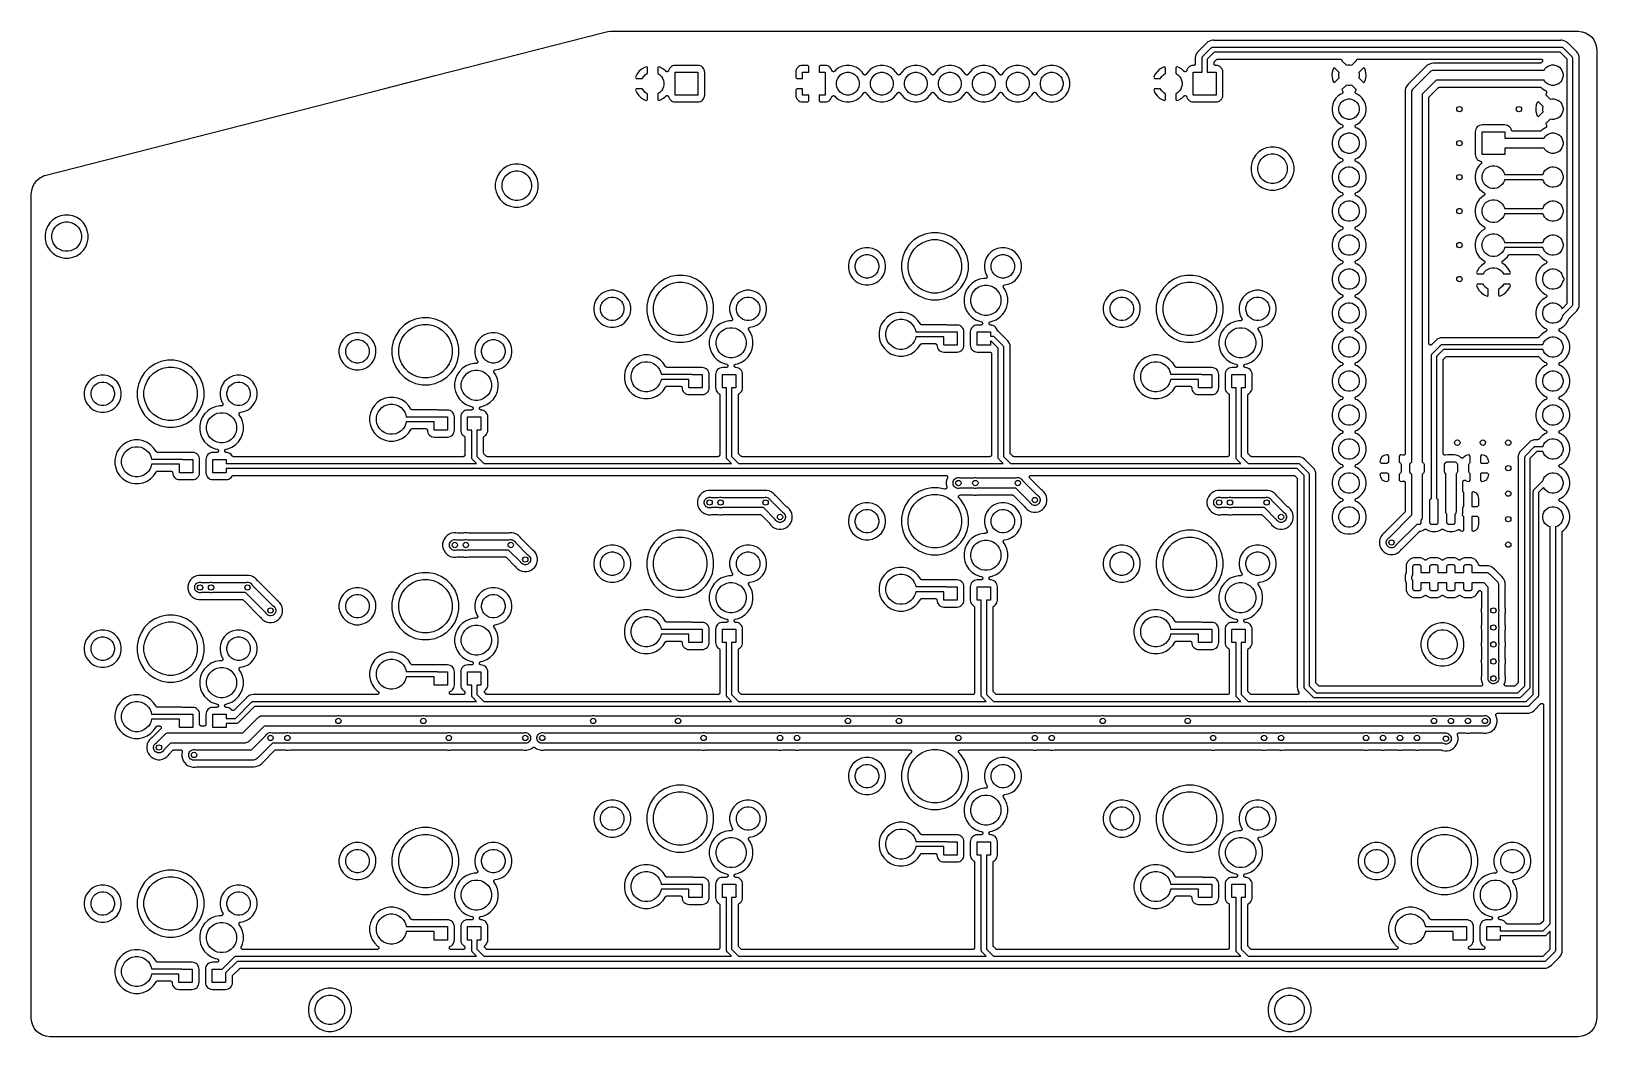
# Model space of a CAD drawing. Extents: x 1.17 to 5.78, y -4.25 to -1.3.
import ezdxf

# ---------------------------------------------------------------- set-up
doc = ezdxf.new("R2010")
doc.units = 0
doc.header["$MEASUREMENT"] = 0
doc.layers.add('BLACK', color=7, linetype='CONTINUOUS')

msp = doc.modelspace()

# ---------------------------------------------------------------- linework, layer by layer
at = {"layer": 'BLACK', "linetype": 'CONTINUOUS'}
for p, q in [((2.3595, -1.42624), (2.85615, -1.29926)), ((2.85615, -1.29926), (2.85622, -1.29925)), ((2.85622, -1.29925), (2.85625, -1.29924)), ((2.85625, -1.29924), (2.85628, -1.29923)), ((2.85628, -1.29923), (2.86817, -1.29652)), ((2.86817, -1.29652), (2.86824, -1.29651)), ((2.86824, -1.29651), (2.86861, -1.29647)), ((2.86861, -1.29647), (2.86897, -1.29641)), ((2.86897, -1.29641), (2.8755, -1.29599)), ((2.8755, -1.29599), (2.87557, -1.29599)), ((2.87557, -1.29599), (2.8757, -1.296)), ((2.8757, -1.296), (2.87582, -1.29598)), ((2.87582, -1.29598), (5.72373, -1.29598)), ((4.62943, -1.33168), (4.60668, -1.35443)), ((4.62956, -1.33152), (4.62943, -1.33168)), ((4.62971, -1.33137), (4.62956, -1.33152)), ((4.62976, -1.33132), (4.62971, -1.33137)), ((4.63046, -1.33046), (4.62976, -1.33132)), ((4.63132, -1.32976), (4.63046, -1.33046)), ((4.63465, -1.32702), (4.63132, -1.32976)), ((4.63132, -1.32976), (4.63132, -1.32976)), ((4.63943, -1.32447), (4.63465, -1.32702)), ((4.64461, -1.3229), (4.63943, -1.32447)), ((4.64889, -1.32248), (4.64461, -1.3229)), ((4.65, -1.32237), (4.64889, -1.32248)), ((4.64889, -1.32248), (4.64889, -1.32248)), ((4.65111, -1.32248), (4.65, -1.32237)), ((4.65132, -1.32248), (4.65111, -1.32248)), ((4.65153, -1.3225), (4.65132, -1.32248)), ((4.6516, -1.3225), (4.65153, -1.3225)), ((5.6734, -1.3225), (4.6516, -1.3225)), ((5.67361, -1.32248), (5.6734, -1.3225)), ((5.67382, -1.32248), (5.67361, -1.32248)), ((5.67389, -1.32248), (5.67382, -1.32248)), ((5.675, -1.32237), (5.67389, -1.32248)), ((5.67611, -1.32248), (5.675, -1.32237)), ((5.68039, -1.3229), (5.67611, -1.32248)), ((5.67611, -1.32248), (5.67611, -1.32248)), ((5.68557, -1.32447), (5.68039, -1.3229)), ((5.69035, -1.32702), (5.68557, -1.32447)), ((5.69454, -1.33046), (5.69035, -1.32702)), ((5.69525, -1.33132), (5.69454, -1.33046)), ((5.69539, -1.33147), (5.69525, -1.33132)), ((5.69553, -1.33163), (5.69539, -1.33147)), ((5.69557, -1.33168), (5.69553, -1.33163)), ((5.71832, -1.35443), (5.69557, -1.33168)), ((5.72373, -1.29598), (5.7238, -1.29598)), ((5.7238, -1.29598), (5.72401, -1.29601)), ((5.72401, -1.29601), (5.72422, -1.29601)), ((5.72422, -1.29601), (5.73498, -1.29706)), ((5.73498, -1.29706), (5.73505, -1.29707)), ((5.73505, -1.29707), (5.7355, -1.29717)), ((5.7355, -1.29717), (5.73594, -1.29725)), ((5.73594, -1.29725), (5.74508, -1.30001)), ((5.74508, -1.30001), (5.74514, -1.30003)), ((5.74514, -1.30003), (5.74556, -1.30021)), ((5.74556, -1.30021), (5.74598, -1.30038)), ((5.74598, -1.30038), (5.7544, -1.30486)), ((5.7544, -1.30486), (5.75446, -1.3049)), ((5.75446, -1.3049), (5.75484, -1.30515)), ((5.75484, -1.30515), (5.75522, -1.3054)), ((5.75522, -1.3054), (5.76261, -1.31143)), ((5.76261, -1.31143), (5.76266, -1.31148)), ((5.76266, -1.31148), (5.76298, -1.3118)), ((5.76298, -1.3118), (5.7633, -1.31212)), ((5.7633, -1.31212), (5.76939, -1.31947)), ((5.76939, -1.31947), (5.76943, -1.31953)), ((5.76943, -1.31953), (5.76968, -1.31991)), ((5.76968, -1.31991), (5.76993, -1.32028)), ((5.76993, -1.32028), (5.77447, -1.32868)), ((5.77447, -1.32868), (5.7745, -1.32874)), ((5.7745, -1.32874), (5.77467, -1.32916)), ((5.77467, -1.32916), (5.77485, -1.32958)), ((5.77485, -1.32958), (5.77767, -1.33869)), ((4.59753, -1.37337), (4.59737, -1.375)), ((4.59737, -1.375), (4.59748, -1.37611)), ((4.59748, -1.37611), (4.59748, -1.37618)), ((4.59748, -1.37618), (4.59748, -1.37639)), ((4.59748, -1.37639), (4.5975, -1.3766)), ((4.5975, -1.3766), (4.5975, -1.39141)), ((4.5979, -1.36961), (4.59753, -1.37337)), ((4.59753, -1.37337), (4.59753, -1.37337)), ((4.59947, -1.36443), (4.5979, -1.36961)), ((4.60069, -1.36215), (4.59947, -1.36443)), ((4.60202, -1.35965), (4.60069, -1.36215)), ((4.60069, -1.36215), (4.60069, -1.36215)), ((4.60319, -1.35823), (4.60202, -1.35965)), ((4.60546, -1.35546), (4.60319, -1.35823)), ((4.60319, -1.35823), (4.60319, -1.35823)), ((4.60632, -1.35475), (4.60546, -1.35546)), ((4.60647, -1.35461), (4.60632, -1.35475)), ((4.60663, -1.35447), (4.60647, -1.35461)), ((4.60668, -1.35443), (4.60663, -1.35447)), ((4.61746, -1.375), (4.6175, -1.37463)), ((4.6175, -1.37537), (4.61746, -1.375)), ((4.6175, -1.37463), (4.61761, -1.37353)), ((4.6175, -1.37463), (4.6175, -1.37463)), ((4.6175, -1.41654), (4.6175, -1.37537)), ((4.61761, -1.37353), (4.61804, -1.37212)), ((4.61761, -1.37353), (4.61761, -1.37353)), ((4.61804, -1.37212), (4.61826, -1.3717)), ((4.61826, -1.3717), (4.61873, -1.37081)), ((4.61873, -1.37081), (4.61967, -1.36967)), ((4.61967, -1.36967), (4.61996, -1.36944)), ((4.61996, -1.36944), (4.64444, -1.34496)), ((4.65311, -1.3575), (4.6325, -1.37811)), ((4.6325, -1.37811), (4.6325, -1.41654)), ((4.64444, -1.34496), (4.64467, -1.34467)), ((4.64467, -1.34467), (4.64581, -1.34373)), ((4.64581, -1.34373), (4.64712, -1.34304)), ((4.64712, -1.34304), (4.64853, -1.34261)), ((4.64853, -1.34261), (4.65, -1.34246)), ((4.65, -1.34246), (4.65037, -1.3425)), ((4.65037, -1.3425), (5.67463, -1.3425)), ((5.67189, -1.3575), (4.65311, -1.3575)), ((4.65396, -1.38493), (4.65993, -1.37896)), ((4.65993, -1.37896), (4.65994, -1.37895)), ((4.65994, -1.37895), (4.65998, -1.37892)), ((4.65994, -1.37895), (4.65994, -1.37895)), ((4.65994, -1.37895), (4.65994, -1.37895)), ((4.65998, -1.37892), (4.66034, -1.37863)), ((4.66034, -1.37863), (4.66069, -1.37834)), ((4.66069, -1.37834), (4.66072, -1.37832)), ((4.66072, -1.37832), (4.66074, -1.37831)), ((4.66074, -1.37831), (4.66115, -1.37809)), ((4.66115, -1.37809), (4.66156, -1.37788)), ((4.66156, -1.37788), (4.66158, -1.37787)), ((4.66158, -1.37787), (4.66161, -1.37786)), ((4.66161, -1.37786), (4.66205, -1.37773)), ((4.66205, -1.37773), (4.66249, -1.3776)), ((4.66249, -1.3776), (4.66252, -1.37759)), ((4.66252, -1.37759), (4.66254, -1.37759)), ((4.66254, -1.37759), (4.663, -1.37755)), ((4.663, -1.37755), (4.66346, -1.3775)), ((4.66346, -1.3775), (5.02365, -1.3775)), ((5.02365, -1.3775), (5.02372, -1.3775)), ((5.02372, -1.3775), (5.02403, -1.37754)), ((5.02403, -1.37754), (5.02434, -1.37755)), ((5.02434, -1.37755), (5.02451, -1.37759)), ((5.02451, -1.37759), (5.02469, -1.37761)), ((5.02469, -1.37761), (5.02499, -1.3777)), ((5.02499, -1.3777), (5.02529, -1.37778)), ((5.02529, -1.37778), (5.02545, -1.37785)), ((5.02545, -1.37785), (5.02562, -1.3779)), ((5.02562, -1.3779), (5.02589, -1.37805)), ((5.02589, -1.37805), (5.02617, -1.37818)), ((5.02617, -1.37818), (5.02632, -1.37829)), ((5.02632, -1.37829), (5.02647, -1.37837)), ((5.02647, -1.37837), (5.02671, -1.37857)), ((5.02671, -1.37857), (5.02696, -1.37876)), ((5.02696, -1.37876), (5.02708, -1.37889)), ((5.02708, -1.37889), (5.02722, -1.379)), ((5.02722, -1.379), (5.02742, -1.37924)), ((5.02742, -1.37924), (5.02763, -1.37947)), ((5.02763, -1.37947), (5.02772, -1.37962)), ((5.02772, -1.37962), (5.02783, -1.37976)), ((5.02783, -1.37976), (5.02798, -1.38004)), ((5.02798, -1.38004), (5.02814, -1.3803)), ((5.02814, -1.3803), (5.0282, -1.38047)), ((5.0282, -1.38047), (5.02828, -1.38063)), ((5.02828, -1.38063), (5.02837, -1.38093)), ((5.02837, -1.38093), (5.02848, -1.38122)), ((5.02848, -1.38122), (5.02851, -1.38139)), ((5.02851, -1.38139), (5.02856, -1.38156)), ((5.02856, -1.38156), (5.02859, -1.38187)), ((5.02859, -1.38187), (5.02864, -1.38218)), ((5.02864, -1.38218), (5.02863, -1.38236)), ((5.02863, -1.38236), (5.02864, -1.38243)), ((5.07136, -1.38243), (5.07137, -1.38229)), ((5.07137, -1.38211), (5.07142, -1.3818)), ((5.07137, -1.38229), (5.07137, -1.38211)), ((5.07142, -1.3818), (5.07145, -1.38149)), ((5.07145, -1.38149), (5.07151, -1.38132)), ((5.07151, -1.38132), (5.07154, -1.38115)), ((5.07154, -1.38115), (5.07165, -1.38086)), ((5.07165, -1.38086), (5.07174, -1.38056)), ((5.07174, -1.38056), (5.07183, -1.38041)), ((5.07183, -1.38041), (5.07189, -1.38024)), ((5.07189, -1.38024), (5.07206, -1.37998)), ((5.07206, -1.37998), (5.07221, -1.3797)), ((5.07221, -1.3797), (5.07232, -1.37957)), ((5.07232, -1.37957), (5.07241, -1.37942)), ((5.07241, -1.37942), (5.07263, -1.37919)), ((5.07263, -1.37919), (5.07283, -1.37895)), ((5.07283, -1.37895), (5.07297, -1.37884)), ((5.07297, -1.37884), (5.07309, -1.37871)), ((5.07309, -1.37871), (5.07334, -1.37853)), ((5.07334, -1.37853), (5.07358, -1.37834)), ((5.07358, -1.37834), (5.07374, -1.37825)), ((5.07374, -1.37825), (5.07389, -1.37815)), ((5.07389, -1.37815), (5.07417, -1.37802)), ((5.07417, -1.37802), (5.07445, -1.37788)), ((5.07445, -1.37788), (5.07462, -1.37783)), ((5.07462, -1.37783), (5.07478, -1.37775)), ((5.07478, -1.37775), (5.07508, -1.37769)), ((5.07508, -1.37769), (5.07538, -1.3776)), ((5.07538, -1.3776), (5.07556, -1.37758)), ((5.07556, -1.37758), (5.07573, -1.37754)), ((5.07573, -1.37754), (5.07604, -1.37753)), ((5.07604, -1.37753), (5.07635, -1.3775)), ((5.07635, -1.3775), (5.61472, -1.3775)), ((5.61472, -1.3775), (5.61477, -1.3775)), ((5.61477, -1.3775), (5.61477, -1.3775)), ((5.61477, -1.3775), (5.61477, -1.3775)), ((5.61477, -1.3775), (5.61479, -1.3775)), ((5.61479, -1.3775), (5.61526, -1.37755)), ((5.61526, -1.37755), (5.61574, -1.37761)), ((5.61574, -1.37761), (5.61575, -1.37761)), ((5.61575, -1.37761), (5.61576, -1.37761)), ((5.61576, -1.37761), (5.61621, -1.37775)), ((5.61621, -1.37775), (5.61667, -1.3779)), ((5.61667, -1.3779), (5.61668, -1.3779)), ((5.61668, -1.3779), (5.61669, -1.3779)), ((5.61669, -1.3779), (5.61711, -1.37813)), ((5.61711, -1.37813), (5.61753, -1.37836)), ((5.61753, -1.37836), (5.61754, -1.37837)), ((5.61754, -1.37837), (5.61754, -1.37837)), ((5.61754, -1.37837), (5.6179, -1.37868)), ((5.6179, -1.37868), (5.61828, -1.37899)), ((5.61828, -1.37899), (5.61828, -1.379)), ((5.61828, -1.379), (5.61829, -1.379)), ((5.61829, -1.379), (5.61859, -1.37937)), ((5.61859, -1.37937), (5.61889, -1.37975)), ((5.61889, -1.37975), (5.6189, -1.37976)), ((5.6189, -1.37976), (5.6189, -1.37976)), ((5.6189, -1.37976), (5.61912, -1.38018)), ((5.61912, -1.38018), (5.61935, -1.38061)), ((5.61935, -1.38061), (5.61935, -1.38062)), ((5.61935, -1.38062), (5.61935, -1.38063)), ((5.61935, -1.38063), (5.61949, -1.38107)), ((5.61949, -1.38107), (5.61963, -1.38155)), ((5.61963, -1.38155), (5.61963, -1.38155)), ((5.61963, -1.38155), (5.61963, -1.38156)), ((5.61963, -1.38156), (5.61967, -1.38203)), ((5.61967, -1.38203), (5.61972, -1.38252)), ((5.6925, -1.37811), (5.67189, -1.3575)), ((5.67463, -1.3425), (5.675, -1.34246)), ((5.675, -1.34246), (5.67537, -1.3425)), ((5.67537, -1.3425), (5.67537, -1.3425)), ((5.67537, -1.3425), (5.67647, -1.34261)), ((5.67647, -1.34261), (5.67788, -1.34304)), ((5.67788, -1.34304), (5.67919, -1.34373)), ((5.67919, -1.34373), (5.68033, -1.34467)), ((5.68033, -1.34467), (5.68056, -1.34496)), ((5.68056, -1.34496), (5.70504, -1.36944)), ((5.6925, -2.09689), (5.6925, -1.37811)), ((5.70504, -1.36944), (5.70533, -1.36967)), ((5.70533, -1.36967), (5.70627, -1.37081)), ((5.70627, -1.37081), (5.70689, -1.37199)), ((5.70689, -1.37199), (5.70696, -1.37212)), ((5.70696, -1.37212), (5.70739, -1.37353)), ((5.70739, -1.37353), (5.70754, -1.375)), ((5.70754, -1.375), (5.7075, -1.37537)), ((5.7075, -1.37537), (5.7075, -2.09963)), ((5.71848, -1.35456), (5.71832, -1.35443)), ((5.71863, -1.35471), (5.71848, -1.35456)), ((5.71868, -1.35476), (5.71863, -1.35471)), ((5.71954, -1.35546), (5.71868, -1.35476)), ((5.72024, -1.35632), (5.71954, -1.35546)), ((5.72298, -1.35965), (5.72024, -1.35632)), ((5.72024, -1.35632), (5.72024, -1.35632)), ((5.72328, -1.36022), (5.72298, -1.35965)), ((5.72553, -1.36443), (5.72328, -1.36022)), ((5.72328, -1.36022), (5.72328, -1.36022)), ((5.7271, -1.36961), (5.72553, -1.36443)), ((5.72747, -1.37337), (5.7271, -1.36961)), ((5.72763, -1.375), (5.72747, -1.37337)), ((5.72747, -1.37337), (5.72747, -1.37337)), ((5.7275, -1.37653), (5.72752, -1.37632)), ((5.7275, -1.3766), (5.7275, -1.37653)), ((5.7275, -2.0984), (5.7275, -1.3766)), ((5.72752, -1.37611), (5.72763, -1.375)), ((5.72752, -1.37632), (5.72752, -1.37611)), ((5.77767, -1.33869), (5.77769, -1.33876)), ((5.77769, -1.33876), (5.77777, -1.3392)), ((5.77777, -1.3392), (5.77787, -1.33965)), ((5.77787, -1.33965), (5.77899, -1.35033)), ((5.77899, -1.35033), (5.779, -1.3504)), ((5.779, -1.3504), (5.77899, -1.35063)), ((5.77899, -1.35063), (5.77902, -1.35086)), ((5.77902, -1.35086), (5.77902, -4.19873)), ((2.21175, -1.46402), (2.3595, -1.42624)), ((2.95358, -1.42318), (2.94997, -1.43111)), ((2.9597, -1.41467), (2.95358, -1.42318)), ((2.96736, -1.40752), (2.9597, -1.41467)), ((2.97634, -1.40196), (2.96736, -1.40752)), ((2.97382, -1.42864), (2.97848, -1.42398)), ((2.98082, -1.4001), (2.97634, -1.40196)), ((2.97848, -1.42398), (2.98396, -1.42032)), ((2.98482, -1.40193), (2.98082, -1.4001)), ((2.98396, -1.42032), (2.98482, -1.41997)), ((2.98482, -1.41997), (2.98482, -1.40193)), ((3.01881, -1.4001), (3.01482, -1.40193)), ((3.01482, -1.40193), (3.01482, -1.41997)), ((3.01482, -1.41997), (3.01567, -1.42032)), ((3.01567, -1.42032), (3.02115, -1.42398)), ((3.0233, -1.40196), (3.01881, -1.4001)), ((3.02115, -1.42398), (3.02581, -1.42864)), ((3.03227, -1.40752), (3.0233, -1.40196)), ((3.0388, -1.41361), (3.03227, -1.40752)), ((3.03892, -1.4137), (3.0388, -1.41361)), ((3.03902, -1.41381), (3.03892, -1.4137)), ((3.03931, -1.414), (3.03902, -1.41381)), ((3.03958, -1.41421), (3.03931, -1.414)), ((3.03971, -1.41427), (3.03958, -1.41421)), ((3.03983, -1.41435), (3.03971, -1.41427)), ((3.04014, -1.41449), (3.03983, -1.41435)), ((3.04045, -1.41464), (3.04014, -1.41449)), ((3.04059, -1.41468), (3.04045, -1.41464)), ((3.04073, -1.41473), (3.04059, -1.41468)), ((3.04106, -1.4148), (3.04073, -1.41473)), ((3.04139, -1.41489), (3.04106, -1.4148)), ((3.04154, -1.4149), (3.04139, -1.41489)), ((3.04168, -1.41493), (3.04154, -1.4149)), ((3.04203, -1.41493), (3.04168, -1.41493)), ((3.04237, -1.41496), (3.04203, -1.41493)), ((3.04251, -1.41494), (3.04237, -1.41496)), ((3.04266, -1.41494), (3.04251, -1.41494)), ((3.043, -1.41488), (3.04266, -1.41494)), ((3.04334, -1.41483), (3.043, -1.41488)), ((3.04347, -1.41479), (3.04334, -1.41483)), ((3.04362, -1.41476), (3.04347, -1.41479)), ((3.04394, -1.41463), (3.04362, -1.41476)), ((3.04426, -1.41452), (3.04394, -1.41463)), ((3.04439, -1.41445), (3.04426, -1.41452)), ((3.04452, -1.41439), (3.04439, -1.41445)), ((3.04481, -1.41421), (3.04452, -1.41439)), ((3.04511, -1.41404), (3.04481, -1.41421)), ((3.04522, -1.41394), (3.04511, -1.41404)), ((3.04534, -1.41386), (3.04522, -1.41394)), ((3.04559, -1.41362), (3.04534, -1.41386)), ((3.04584, -1.4134), (3.04559, -1.41362)), ((3.04593, -1.41328), (3.04584, -1.4134)), ((3.04604, -1.41318), (3.04593, -1.41328)), ((3.04623, -1.4129), (3.04604, -1.41318)), ((3.04644, -1.41263), (3.04623, -1.4129)), ((3.04651, -1.41249), (3.04644, -1.41263)), ((3.04659, -1.41237), (3.04651, -1.41249)), ((3.04673, -1.41206), (3.04659, -1.41237)), ((3.04688, -1.41175), (3.04673, -1.41206)), ((3.04692, -1.41161), (3.04688, -1.41175)), ((3.04698, -1.41148), (3.04692, -1.41161)), ((3.047, -1.41141), (3.04698, -1.41148)), ((3.04778, -1.40882), (3.047, -1.41141)), ((3.04964, -1.40535), (3.04778, -1.40882)), ((3.05214, -1.4023), (3.04964, -1.40535)), ((3.05519, -1.3998), (3.05214, -1.4023)), ((3.05866, -1.39794), (3.05519, -1.3998)), ((3.06243, -1.3968), (3.05866, -1.39794)), ((3.0666, -1.39639), (3.06243, -1.3968)), ((3.06635, -1.48344), (3.06635, -1.41651)), ((3.06635, -1.41651), (3.13328, -1.41651)), ((3.13303, -1.39639), (3.0666, -1.39639)), ((3.1372, -1.3968), (3.13303, -1.39639)), ((3.13328, -1.41651), (3.13328, -1.48344)), ((3.14097, -1.39794), (3.1372, -1.3968)), ((3.14445, -1.3998), (3.14097, -1.39794)), ((3.14749, -1.4023), (3.14445, -1.3998)), ((3.14999, -1.40535), (3.14749, -1.4023)), ((3.15185, -1.40882), (3.14999, -1.40535)), ((3.15299, -1.41259), (3.15185, -1.40882)), ((3.1534, -1.41676), (3.15299, -1.41259)), ((3.1534, -1.48319), (3.1534, -1.41676)), ((3.42162, -1.41259), (3.42121, -1.41674)), ((3.42121, -1.41674), (3.42131, -1.43164)), ((3.42276, -1.40882), (3.42162, -1.41259)), ((3.42462, -1.40535), (3.42276, -1.40882)), ((3.42712, -1.4023), (3.42462, -1.40535)), ((3.43016, -1.3998), (3.42712, -1.4023)), ((3.43364, -1.39794), (3.43016, -1.3998)), ((3.43741, -1.3968), (3.43364, -1.39794)), ((3.44155, -1.39639), (3.43741, -1.3968)), ((3.44133, -1.43498), (3.44133, -1.41651)), ((3.44133, -1.41651), (3.45979, -1.41651)), ((3.45646, -1.3965), (3.44155, -1.39639)), ((3.45979, -1.39983), (3.45646, -1.3965)), ((3.45979, -1.41651), (3.45979, -1.39983)), ((3.49313, -1.3965), (3.48979, -1.39983)), ((3.48979, -1.39983), (3.48979, -1.41651)), ((3.48979, -1.41651), (3.50826, -1.41651)), ((3.50803, -1.39639), (3.49313, -1.3965)), ((3.51218, -1.3968), (3.50803, -1.39639)), ((3.50826, -1.41651), (3.50826, -1.48344)), ((3.51595, -1.39794), (3.51218, -1.3968)), ((3.51942, -1.3998), (3.51595, -1.39794)), ((3.52247, -1.4023), (3.51942, -1.3998)), ((3.52497, -1.40535), (3.52247, -1.4023)), ((3.52682, -1.40882), (3.52497, -1.40535)), ((3.52755, -1.41121), (3.52682, -1.40882)), ((3.52764, -1.41142), (3.52755, -1.41121)), ((3.5277, -1.41164), (3.52764, -1.41142)), ((3.52782, -1.41187), (3.5277, -1.41164)), ((3.52792, -1.41211), (3.52782, -1.41187)), ((3.52805, -1.4123), (3.52792, -1.41211)), ((3.52816, -1.41251), (3.52805, -1.4123)), ((3.52832, -1.41271), (3.52816, -1.41251)), ((3.52846, -1.41292), (3.52832, -1.41271)), ((3.52862, -1.41308), (3.52846, -1.41292)), ((3.52877, -1.41327), (3.52862, -1.41308)), ((3.52897, -1.41343), (3.52877, -1.41327)), ((3.52915, -1.41361), (3.52897, -1.41343)), ((3.52934, -1.41374), (3.52915, -1.41361)), ((3.52952, -1.41389), (3.52934, -1.41374)), ((3.52975, -1.41401), (3.52952, -1.41389)), ((3.52996, -1.41416), (3.52975, -1.41401)), ((3.53017, -1.41425), (3.52996, -1.41416)), ((3.53038, -1.41436), (3.53017, -1.41425)), ((3.53062, -1.41443), (3.53038, -1.41436)), ((3.53086, -1.41453), (3.53062, -1.41443)), ((3.53109, -1.41458), (3.53086, -1.41453)), ((3.53131, -1.41465), (3.53109, -1.41458)), ((3.53156, -1.41468), (3.53131, -1.41465)), ((3.53181, -1.41473), (3.53156, -1.41468)), ((3.53205, -1.41473), (3.53181, -1.41473)), ((3.53228, -1.41475), (3.53205, -1.41473)), ((3.53253, -1.41473), (3.53228, -1.41475)), ((3.53279, -1.41473), (3.53253, -1.41473)), ((3.53302, -1.41469), (3.53279, -1.41473)), ((3.53325, -1.41467), (3.53302, -1.41469)), ((3.5335, -1.4146), (3.53325, -1.41467)), ((3.53375, -1.41455), (3.5335, -1.4146)), ((3.53396, -1.41446), (3.53375, -1.41455)), ((3.53419, -1.4144), (3.53396, -1.41446)), ((3.53442, -1.41428), (3.53419, -1.4144)), ((3.53465, -1.41418), (3.53442, -1.41428)), ((3.53485, -1.41406), (3.53465, -1.41418)), ((3.53505, -1.41395), (3.53485, -1.41406)), ((3.53525, -1.41379), (3.53505, -1.41395)), ((3.53547, -1.41365), (3.53525, -1.41379)), ((3.53563, -1.41348), (3.53547, -1.41365)), ((3.53582, -1.41334), (3.53563, -1.41348)), ((3.53587, -1.41329), (3.53582, -1.41334)), ((3.54071, -1.40845), (3.53587, -1.41329)), ((3.54947, -1.4026), (3.54071, -1.40845)), ((3.5488, -1.42864), (3.55346, -1.42398)), ((3.5592, -1.39857), (3.54947, -1.4026)), ((3.55346, -1.42398), (3.55894, -1.42032)), ((3.55894, -1.42032), (3.56503, -1.4178)), ((3.56953, -1.39651), (3.5592, -1.39857)), ((3.56503, -1.4178), (3.5715, -1.41651)), ((3.58006, -1.39651), (3.56953, -1.39651)), ((3.5715, -1.41651), (3.57809, -1.41651)), ((3.57809, -1.41651), (3.58455, -1.4178)), ((3.59039, -1.39857), (3.58006, -1.39651)), ((3.58455, -1.4178), (3.59064, -1.42032)), ((3.60012, -1.4026), (3.59039, -1.39857)), ((3.59064, -1.42032), (3.59612, -1.42398)), ((3.59612, -1.42398), (3.60078, -1.42864)), ((3.60887, -1.40845), (3.60012, -1.4026)), ((3.61632, -1.41589), (3.60887, -1.40845)), ((3.62063, -1.42235), (3.61632, -1.41589)), ((3.62093, -1.42272), (3.62063, -1.42235)), ((3.62123, -1.42309), (3.62093, -1.42272)), ((3.62124, -1.4231), (3.62123, -1.42309)), ((3.62125, -1.42311), (3.62124, -1.4231)), ((3.62162, -1.42341), (3.62125, -1.42311)), ((3.62198, -1.42371), (3.62162, -1.42341)), ((3.622, -1.42372), (3.62198, -1.42371)), ((3.62201, -1.42373), (3.622, -1.42372)), ((3.62243, -1.42395), (3.62201, -1.42373)), ((3.62284, -1.42418), (3.62243, -1.42395)), ((3.62285, -1.42418), (3.62284, -1.42418)), ((3.62287, -1.42419), (3.62285, -1.42418)), ((3.62332, -1.42433), (3.62287, -1.42419)), ((3.62377, -1.42447), (3.62332, -1.42433)), ((3.62379, -1.42447), (3.62377, -1.42447)), ((3.6238, -1.42447), (3.62379, -1.42447)), ((3.62427, -1.42452), (3.6238, -1.42447)), ((3.62474, -1.42457), (3.62427, -1.42452)), ((3.62476, -1.42457), (3.62474, -1.42457)), ((3.62477, -1.42457), (3.62476, -1.42457)), ((3.62524, -1.42453), (3.62477, -1.42457)), ((3.62572, -1.42449), (3.62524, -1.42453)), ((3.62573, -1.42448), (3.62572, -1.42449)), ((3.62574, -1.42448), (3.62573, -1.42448)), ((3.6262, -1.42435), (3.62574, -1.42448)), ((3.62665, -1.42421), (3.6262, -1.42435)), ((3.62666, -1.42421), (3.62665, -1.42421)), ((3.62668, -1.4242), (3.62666, -1.42421)), ((3.6271, -1.42398), (3.62668, -1.4242)), ((3.62752, -1.42376), (3.6271, -1.42398)), ((3.62753, -1.42376), (3.62752, -1.42376)), ((3.62754, -1.42375), (3.62753, -1.42376)), ((3.62791, -1.42345), (3.62754, -1.42375)), ((3.62828, -1.42315), (3.62791, -1.42345)), ((3.62829, -1.42314), (3.62828, -1.42315)), ((3.6283, -1.42314), (3.62829, -1.42314)), ((3.6286, -1.42278), (3.6283, -1.42314)), ((3.62891, -1.42241), (3.6286, -1.42278)), ((3.62892, -1.42239), (3.62891, -1.42241)), ((3.62895, -1.42235), (3.62892, -1.42239)), ((3.62892, -1.42239), (3.62892, -1.42239)), ((3.62892, -1.42239), (3.62892, -1.42239)), ((3.63326, -1.41589), (3.62895, -1.42235)), ((3.64071, -1.40845), (3.63326, -1.41589)), ((3.64947, -1.4026), (3.64071, -1.40845)), ((3.6488, -1.42864), (3.65346, -1.42398)), ((3.6592, -1.39857), (3.64947, -1.4026)), ((3.65346, -1.42398), (3.65894, -1.42032)), ((3.65894, -1.42032), (3.66503, -1.4178)), ((3.66953, -1.39651), (3.6592, -1.39857)), ((3.66503, -1.4178), (3.6715, -1.41651)), ((3.68006, -1.39651), (3.66953, -1.39651)), ((3.6715, -1.41651), (3.67809, -1.41651)), ((3.67809, -1.41651), (3.68455, -1.4178)), ((3.69039, -1.39857), (3.68006, -1.39651)), ((3.68455, -1.4178), (3.69064, -1.42032)), ((3.70012, -1.4026), (3.69039, -1.39857)), ((3.69064, -1.42032), (3.69612, -1.42398)), ((3.69612, -1.42398), (3.70078, -1.42864)), ((3.70887, -1.40845), (3.70012, -1.4026)), ((3.71632, -1.41589), (3.70887, -1.40845)), ((3.72063, -1.42235), (3.71632, -1.41589)), ((3.72093, -1.42272), (3.72063, -1.42235)), ((3.72123, -1.42309), (3.72093, -1.42272)), ((3.72124, -1.4231), (3.72123, -1.42309)), ((3.72125, -1.42311), (3.72124, -1.4231)), ((3.72162, -1.42341), (3.72125, -1.42311)), ((3.72198, -1.42371), (3.72162, -1.42341)), ((3.722, -1.42372), (3.72198, -1.42371)), ((3.72201, -1.42373), (3.722, -1.42372)), ((3.72243, -1.42395), (3.72201, -1.42373)), ((3.72284, -1.42418), (3.72243, -1.42395)), ((3.72285, -1.42418), (3.72284, -1.42418)), ((3.72287, -1.42419), (3.72285, -1.42418)), ((3.72332, -1.42433), (3.72287, -1.42419)), ((3.72377, -1.42447), (3.72332, -1.42433)), ((3.72379, -1.42447), (3.72377, -1.42447)), ((3.7238, -1.42447), (3.72379, -1.42447)), ((3.72427, -1.42452), (3.7238, -1.42447)), ((3.72474, -1.42457), (3.72427, -1.42452)), ((3.72476, -1.42457), (3.72474, -1.42457)), ((3.72477, -1.42457), (3.72476, -1.42457)), ((3.72524, -1.42453), (3.72477, -1.42457)), ((3.72572, -1.42449), (3.72524, -1.42453)), ((3.72573, -1.42448), (3.72572, -1.42449)), ((3.72574, -1.42448), (3.72573, -1.42448)), ((3.7262, -1.42435), (3.72574, -1.42448)), ((3.72665, -1.42421), (3.7262, -1.42435)), ((3.72666, -1.42421), (3.72665, -1.42421)), ((3.72668, -1.4242), (3.72666, -1.42421)), ((3.7271, -1.42398), (3.72668, -1.4242)), ((3.72752, -1.42376), (3.7271, -1.42398)), ((3.72753, -1.42376), (3.72752, -1.42376)), ((3.72754, -1.42375), (3.72753, -1.42376)), ((3.72791, -1.42345), (3.72754, -1.42375)), ((3.72828, -1.42315), (3.72791, -1.42345)), ((3.72829, -1.42314), (3.72828, -1.42315)), ((3.7283, -1.42314), (3.72829, -1.42314)), ((3.7286, -1.42278), (3.7283, -1.42314)), ((3.72891, -1.42241), (3.7286, -1.42278)), ((3.72892, -1.42239), (3.72891, -1.42241)), ((3.72895, -1.42235), (3.72892, -1.42239)), ((3.72892, -1.42239), (3.72892, -1.42239)), ((3.72892, -1.42239), (3.72892, -1.42239)), ((3.73326, -1.41589), (3.72895, -1.42235)), ((3.74071, -1.40845), (3.73326, -1.41589)), ((3.74947, -1.4026), (3.74071, -1.40845)), ((3.7488, -1.42864), (3.75346, -1.42398)), ((3.7592, -1.39857), (3.74947, -1.4026)), ((3.75346, -1.42398), (3.75894, -1.42032)), ((3.75894, -1.42032), (3.76503, -1.4178)), ((3.76953, -1.39651), (3.7592, -1.39857)), ((3.76503, -1.4178), (3.7715, -1.41651)), ((3.78006, -1.39651), (3.76953, -1.39651)), ((3.7715, -1.41651), (3.77809, -1.41651)), ((3.77809, -1.41651), (3.78455, -1.4178)), ((3.79039, -1.39857), (3.78006, -1.39651)), ((3.78455, -1.4178), (3.79064, -1.42032)), ((3.80012, -1.4026), (3.79039, -1.39857)), ((3.79064, -1.42032), (3.79612, -1.42398)), ((3.79612, -1.42398), (3.80078, -1.42864)), ((3.80887, -1.40845), (3.80012, -1.4026)), ((3.81632, -1.41589), (3.80887, -1.40845)), ((3.82063, -1.42235), (3.81632, -1.41589)), ((3.82093, -1.42272), (3.82063, -1.42235)), ((3.82123, -1.42309), (3.82093, -1.42272)), ((3.82124, -1.4231), (3.82123, -1.42309)), ((3.82125, -1.42311), (3.82124, -1.4231)), ((3.82162, -1.42341), (3.82125, -1.42311)), ((3.82198, -1.42371), (3.82162, -1.42341)), ((3.822, -1.42372), (3.82198, -1.42371)), ((3.82201, -1.42373), (3.822, -1.42372)), ((3.82243, -1.42395), (3.82201, -1.42373)), ((3.82284, -1.42418), (3.82243, -1.42395)), ((3.82285, -1.42418), (3.82284, -1.42418)), ((3.82287, -1.42419), (3.82285, -1.42418)), ((3.82332, -1.42433), (3.82287, -1.42419)), ((3.82377, -1.42447), (3.82332, -1.42433)), ((3.82379, -1.42447), (3.82377, -1.42447)), ((3.8238, -1.42447), (3.82379, -1.42447)), ((3.82427, -1.42452), (3.8238, -1.42447)), ((3.82474, -1.42457), (3.82427, -1.42452)), ((3.82476, -1.42457), (3.82474, -1.42457)), ((3.82477, -1.42457), (3.82476, -1.42457)), ((3.82524, -1.42453), (3.82477, -1.42457)), ((3.82572, -1.42449), (3.82524, -1.42453)), ((3.82573, -1.42448), (3.82572, -1.42449)), ((3.82574, -1.42448), (3.82573, -1.42448)), ((3.8262, -1.42435), (3.82574, -1.42448)), ((3.82665, -1.42421), (3.8262, -1.42435)), ((3.82666, -1.42421), (3.82665, -1.42421)), ((3.82668, -1.4242), (3.82666, -1.42421)), ((3.8271, -1.42398), (3.82668, -1.4242)), ((3.82752, -1.42376), (3.8271, -1.42398)), ((3.82753, -1.42376), (3.82752, -1.42376)), ((3.82754, -1.42375), (3.82753, -1.42376)), ((3.82791, -1.42345), (3.82754, -1.42375)), ((3.82828, -1.42315), (3.82791, -1.42345)), ((3.82829, -1.42314), (3.82828, -1.42315)), ((3.8283, -1.42314), (3.82829, -1.42314)), ((3.8286, -1.42278), (3.8283, -1.42314)), ((3.82891, -1.42241), (3.8286, -1.42278)), ((3.82892, -1.42239), (3.82891, -1.42241)), ((3.82895, -1.42235), (3.82892, -1.42239)), ((3.82892, -1.42239), (3.82892, -1.42239)), ((3.82892, -1.42239), (3.82892, -1.42239)), ((3.83326, -1.41589), (3.82895, -1.42235)), ((3.84071, -1.40845), (3.83326, -1.41589)), ((3.84947, -1.4026), (3.84071, -1.40845)), ((3.8488, -1.42864), (3.85346, -1.42398)), ((3.8592, -1.39857), (3.84947, -1.4026)), ((3.85346, -1.42398), (3.85894, -1.42032)), ((3.85894, -1.42032), (3.86503, -1.4178)), ((3.86953, -1.39651), (3.8592, -1.39857)), ((3.86503, -1.4178), (3.8715, -1.41651)), ((3.88006, -1.39651), (3.86953, -1.39651)), ((3.8715, -1.41651), (3.87809, -1.41651)), ((3.87809, -1.41651), (3.88455, -1.4178)), ((3.89039, -1.39857), (3.88006, -1.39651)), ((3.88455, -1.4178), (3.89064, -1.42032)), ((3.90012, -1.4026), (3.89039, -1.39857)), ((3.89064, -1.42032), (3.89612, -1.42398)), ((3.89612, -1.42398), (3.90078, -1.42864)), ((3.90887, -1.40845), (3.90012, -1.4026)), ((3.91632, -1.41589), (3.90887, -1.40845)), ((3.92063, -1.42235), (3.91632, -1.41589)), ((3.92093, -1.42272), (3.92063, -1.42235)), ((3.92123, -1.42309), (3.92093, -1.42272)), ((3.92124, -1.4231), (3.92123, -1.42309)), ((3.92125, -1.42311), (3.92124, -1.4231)), ((3.92162, -1.42341), (3.92125, -1.42311)), ((3.92198, -1.42371), (3.92162, -1.42341)), ((3.922, -1.42372), (3.92198, -1.42371)), ((3.92201, -1.42373), (3.922, -1.42372)), ((3.92243, -1.42395), (3.92201, -1.42373)), ((3.92284, -1.42418), (3.92243, -1.42395)), ((3.92285, -1.42418), (3.92284, -1.42418)), ((3.92287, -1.42419), (3.92285, -1.42418)), ((3.92332, -1.42433), (3.92287, -1.42419)), ((3.92377, -1.42447), (3.92332, -1.42433)), ((3.92379, -1.42447), (3.92377, -1.42447)), ((3.9238, -1.42447), (3.92379, -1.42447)), ((3.92427, -1.42452), (3.9238, -1.42447)), ((3.92474, -1.42457), (3.92427, -1.42452)), ((3.92476, -1.42457), (3.92474, -1.42457)), ((3.92477, -1.42457), (3.92476, -1.42457)), ((3.92524, -1.42453), (3.92477, -1.42457)), ((3.92572, -1.42449), (3.92524, -1.42453)), ((3.92573, -1.42448), (3.92572, -1.42449)), ((3.92574, -1.42448), (3.92573, -1.42448)), ((3.9262, -1.42435), (3.92574, -1.42448)), ((3.92665, -1.42421), (3.9262, -1.42435)), ((3.92666, -1.42421), (3.92665, -1.42421)), ((3.92668, -1.4242), (3.92666, -1.42421)), ((3.9271, -1.42398), (3.92668, -1.4242)), ((3.92752, -1.42376), (3.9271, -1.42398)), ((3.92753, -1.42376), (3.92752, -1.42376)), ((3.92754, -1.42375), (3.92753, -1.42376)), ((3.92791, -1.42345), (3.92754, -1.42375)), ((3.92828, -1.42315), (3.92791, -1.42345)), ((3.92829, -1.42314), (3.92828, -1.42315)), ((3.9283, -1.42314), (3.92829, -1.42314)), ((3.9286, -1.42278), (3.9283, -1.42314)), ((3.92891, -1.42241), (3.9286, -1.42278)), ((3.92892, -1.42239), (3.92891, -1.42241)), ((3.92895, -1.42235), (3.92892, -1.42239)), ((3.92892, -1.42239), (3.92892, -1.42239)), ((3.92892, -1.42239), (3.92892, -1.42239)), ((3.93326, -1.41589), (3.92895, -1.42235)), ((3.94071, -1.40845), (3.93326, -1.41589)), ((3.94947, -1.4026), (3.94071, -1.40845)), ((3.9488, -1.42864), (3.95346, -1.42398)), ((3.9592, -1.39857), (3.94947, -1.4026)), ((3.95346, -1.42398), (3.95894, -1.42032)), ((3.95894, -1.42032), (3.96503, -1.4178)), ((3.96953, -1.39651), (3.9592, -1.39857)), ((3.96503, -1.4178), (3.9715, -1.41651)), ((3.98006, -1.39651), (3.96953, -1.39651)), ((3.9715, -1.41651), (3.97809, -1.41651)), ((3.97809, -1.41651), (3.98455, -1.4178)), ((3.99039, -1.39857), (3.98006, -1.39651)), ((3.98455, -1.4178), (3.99064, -1.42032)), ((4.00012, -1.4026), (3.99039, -1.39857)), ((3.99064, -1.42032), (3.99612, -1.42398)), ((3.99612, -1.42398), (4.00078, -1.42864)), ((4.00887, -1.40845), (4.00012, -1.4026)), ((4.01632, -1.41589), (4.00887, -1.40845)), ((4.02063, -1.42235), (4.01632, -1.41589)), ((4.02093, -1.42272), (4.02063, -1.42235)), ((4.02123, -1.42309), (4.02093, -1.42272)), ((4.02124, -1.4231), (4.02123, -1.42309)), ((4.02125, -1.42311), (4.02124, -1.4231)), ((4.02162, -1.42341), (4.02125, -1.42311)), ((4.02198, -1.42371), (4.02162, -1.42341)), ((4.022, -1.42372), (4.02198, -1.42371)), ((4.02201, -1.42373), (4.022, -1.42372)), ((4.02243, -1.42395), (4.02201, -1.42373)), ((4.02284, -1.42418), (4.02243, -1.42395)), ((4.02285, -1.42418), (4.02284, -1.42418)), ((4.02287, -1.42419), (4.02285, -1.42418)), ((4.02332, -1.42433), (4.02287, -1.42419)), ((4.02377, -1.42447), (4.02332, -1.42433)), ((4.02379, -1.42447), (4.02377, -1.42447)), ((4.0238, -1.42447), (4.02379, -1.42447)), ((4.02427, -1.42452), (4.0238, -1.42447)), ((4.02474, -1.42457), (4.02427, -1.42452)), ((4.02476, -1.42457), (4.02474, -1.42457)), ((4.02477, -1.42457), (4.02476, -1.42457)), ((4.02524, -1.42453), (4.02477, -1.42457)), ((4.02572, -1.42449), (4.02524, -1.42453)), ((4.02573, -1.42448), (4.02572, -1.42449)), ((4.02574, -1.42448), (4.02573, -1.42448)), ((4.0262, -1.42435), (4.02574, -1.42448)), ((4.02665, -1.42421), (4.0262, -1.42435)), ((4.02666, -1.42421), (4.02665, -1.42421)), ((4.02668, -1.4242), (4.02666, -1.42421)), ((4.0271, -1.42398), (4.02668, -1.4242)), ((4.02752, -1.42376), (4.0271, -1.42398)), ((4.02753, -1.42376), (4.02752, -1.42376)), ((4.02754, -1.42375), (4.02753, -1.42376)), ((4.02791, -1.42345), (4.02754, -1.42375)), ((4.02828, -1.42315), (4.02791, -1.42345)), ((4.02829, -1.42314), (4.02828, -1.42315)), ((4.0283, -1.42314), (4.02829, -1.42314)), ((4.0286, -1.42278), (4.0283, -1.42314)), ((4.02891, -1.42241), (4.0286, -1.42278)), ((4.02892, -1.42239), (4.02891, -1.42241)), ((4.02895, -1.42235), (4.02892, -1.42239)), ((4.02892, -1.42239), (4.02892, -1.42239)), ((4.02892, -1.42239), (4.02892, -1.42239)), ((4.03326, -1.41589), (4.02895, -1.42235)), ((4.04071, -1.40845), (4.03326, -1.41589)), ((4.04947, -1.4026), (4.04071, -1.40845)), ((4.0488, -1.42864), (4.05346, -1.42398)), ((4.0592, -1.39857), (4.04947, -1.4026)), ((4.05346, -1.42398), (4.05894, -1.42032)), ((4.05894, -1.42032), (4.06503, -1.4178)), ((4.06953, -1.39651), (4.0592, -1.39857)), ((4.06503, -1.4178), (4.0715, -1.41651)), ((4.08006, -1.39651), (4.06953, -1.39651)), ((4.0715, -1.41651), (4.07809, -1.41651)), ((4.07809, -1.41651), (4.08455, -1.4178)), ((4.09039, -1.39857), (4.08006, -1.39651)), ((4.08455, -1.4178), (4.09064, -1.42032)), ((4.10012, -1.4026), (4.09039, -1.39857)), ((4.09064, -1.42032), (4.09612, -1.42398)), ((4.09612, -1.42398), (4.10078, -1.42864)), ((4.10887, -1.40845), (4.10012, -1.4026)), ((4.11632, -1.41589), (4.10887, -1.40845)), ((4.12063, -1.42235), (4.11632, -1.41589)), ((4.12093, -1.42272), (4.12063, -1.42235)), ((4.12123, -1.42309), (4.12093, -1.42272)), ((4.12124, -1.4231), (4.12123, -1.42309)), ((4.12125, -1.42311), (4.12124, -1.4231)), ((4.12162, -1.42341), (4.12125, -1.42311)), ((4.12198, -1.42371), (4.12162, -1.42341)), ((4.122, -1.42372), (4.12198, -1.42371)), ((4.12201, -1.42373), (4.122, -1.42372)), ((4.12243, -1.42395), (4.12201, -1.42373)), ((4.12284, -1.42418), (4.12243, -1.42395)), ((4.12285, -1.42418), (4.12284, -1.42418)), ((4.12287, -1.42419), (4.12285, -1.42418)), ((4.12332, -1.42433), (4.12287, -1.42419)), ((4.12377, -1.42447), (4.12332, -1.42433)), ((4.12379, -1.42447), (4.12377, -1.42447)), ((4.1238, -1.42447), (4.12379, -1.42447)), ((4.12427, -1.42452), (4.1238, -1.42447)), ((4.12474, -1.42457), (4.12427, -1.42452)), ((4.12476, -1.42457), (4.12474, -1.42457)), ((4.12477, -1.42457), (4.12476, -1.42457)), ((4.12524, -1.42453), (4.12477, -1.42457)), ((4.12572, -1.42449), (4.12524, -1.42453)), ((4.12573, -1.42448), (4.12572, -1.42449)), ((4.12574, -1.42448), (4.12573, -1.42448)), ((4.1262, -1.42435), (4.12574, -1.42448)), ((4.12665, -1.42421), (4.1262, -1.42435)), ((4.12666, -1.42421), (4.12665, -1.42421)), ((4.12668, -1.4242), (4.12666, -1.42421)), ((4.1271, -1.42398), (4.12668, -1.4242)), ((4.12752, -1.42376), (4.1271, -1.42398)), ((4.12753, -1.42376), (4.12752, -1.42376)), ((4.12754, -1.42375), (4.12753, -1.42376)), ((4.12791, -1.42345), (4.12754, -1.42375)), ((4.12828, -1.42315), (4.12791, -1.42345)), ((4.12829, -1.42314), (4.12828, -1.42315)), ((4.1283, -1.42314), (4.12829, -1.42314)), ((4.1286, -1.42278), (4.1283, -1.42314)), ((4.12891, -1.42241), (4.1286, -1.42278)), ((4.12892, -1.42239), (4.12891, -1.42241)), ((4.12895, -1.42235), (4.12892, -1.42239)), ((4.12892, -1.42239), (4.12892, -1.42239)), ((4.12892, -1.42239), (4.12892, -1.42239)), ((4.13326, -1.41589), (4.12895, -1.42235)), ((4.14071, -1.40845), (4.13326, -1.41589)), ((4.14947, -1.4026), (4.14071, -1.40845)), ((4.1488, -1.42864), (4.15346, -1.42398)), ((4.1592, -1.39857), (4.14947, -1.4026)), ((4.15346, -1.42398), (4.15894, -1.42032)), ((4.15894, -1.42032), (4.16503, -1.4178)), ((4.16953, -1.39651), (4.1592, -1.39857)), ((4.16503, -1.4178), (4.1715, -1.41651)), ((4.18006, -1.39651), (4.16953, -1.39651)), ((4.1715, -1.41651), (4.17809, -1.41651)), ((4.17809, -1.41651), (4.18455, -1.4178)), ((4.19039, -1.39857), (4.18006, -1.39651)), ((4.18455, -1.4178), (4.19064, -1.42032)), ((4.20012, -1.4026), (4.19039, -1.39857)), ((4.19064, -1.42032), (4.19612, -1.42398)), ((4.19612, -1.42398), (4.20078, -1.42864)), ((4.20887, -1.40845), (4.20012, -1.4026)), ((4.21632, -1.41589), (4.20887, -1.40845)), ((4.22217, -1.42465), (4.21632, -1.41589)), ((4.22564, -1.43302), (4.22217, -1.42465)), ((4.47877, -1.4232), (4.47516, -1.43113)), ((4.48488, -1.4147), (4.47877, -1.4232)), ((4.49254, -1.40755), (4.48488, -1.4147)), ((4.50152, -1.40198), (4.49254, -1.40755)), ((4.49901, -1.42867), (4.50367, -1.42401)), ((4.50601, -1.40013), (4.50152, -1.40198)), ((4.50367, -1.42401), (4.50915, -1.42034)), ((4.51, -1.40196), (4.50601, -1.40013)), ((4.50915, -1.42034), (4.51, -1.41999)), ((4.51, -1.41999), (4.51, -1.40196)), ((4.54399, -1.40013), (4.54, -1.40196)), ((4.54, -1.40196), (4.54, -1.41999)), ((4.54, -1.41999), (4.54085, -1.42034)), ((4.54085, -1.42034), (4.54633, -1.42401)), ((4.54848, -1.40198), (4.54399, -1.40013)), ((4.54633, -1.42401), (4.55099, -1.42867)), ((4.55746, -1.40755), (4.54848, -1.40198)), ((4.56399, -1.41364), (4.55746, -1.40755)), ((4.5641, -1.41373), (4.56399, -1.41364)), ((4.56421, -1.41383), (4.5641, -1.41373)), ((4.56449, -1.41402), (4.56421, -1.41383)), ((4.56476, -1.41423), (4.56449, -1.41402)), ((4.56489, -1.4143), (4.56476, -1.41423)), ((4.56501, -1.41438), (4.56489, -1.4143)), ((4.56533, -1.41451), (4.56501, -1.41438)), ((4.56564, -1.41466), (4.56533, -1.41451)), ((4.56578, -1.4147), (4.56564, -1.41466)), ((4.56591, -1.41476), (4.56578, -1.4147)), ((4.56625, -1.41483), (4.56591, -1.41476)), ((4.56658, -1.41492), (4.56625, -1.41483)), ((4.56673, -1.41493), (4.56658, -1.41492)), ((4.56687, -1.41496), (4.56673, -1.41493)), ((4.56721, -1.41496), (4.56687, -1.41496)), ((4.56755, -1.41498), (4.56721, -1.41496)), ((4.5677, -1.41496), (4.56755, -1.41498)), ((4.56784, -1.41496), (4.5677, -1.41496)), ((4.56818, -1.4149), (4.56784, -1.41496)), ((4.56852, -1.41486), (4.56818, -1.4149)), ((4.56866, -1.41481), (4.56852, -1.41486)), ((4.5688, -1.41478), (4.56866, -1.41481)), ((4.56912, -1.41465), (4.5688, -1.41478)), ((4.56945, -1.41454), (4.56912, -1.41465)), ((4.56957, -1.41447), (4.56945, -1.41454)), ((4.56971, -1.41442), (4.56957, -1.41447)), ((4.56999, -1.41423), (4.56971, -1.41442)), ((4.57029, -1.41406), (4.56999, -1.41423)), ((4.5704, -1.41396), (4.57029, -1.41406)), ((4.57053, -1.41388), (4.5704, -1.41396)), ((4.57077, -1.41365), (4.57053, -1.41388)), ((4.57103, -1.41342), (4.57077, -1.41365)), ((4.57112, -1.4133), (4.57103, -1.41342)), ((4.57122, -1.4132), (4.57112, -1.4133)), ((4.57142, -1.41292), (4.57122, -1.4132)), ((4.57163, -1.41265), (4.57142, -1.41292)), ((4.57169, -1.41252), (4.57163, -1.41265)), ((4.57178, -1.4124), (4.57169, -1.41252)), ((4.57191, -1.41208), (4.57178, -1.4124)), ((4.57207, -1.41178), (4.57191, -1.41208)), ((4.5721, -1.41164), (4.57207, -1.41178)), ((4.57216, -1.4115), (4.5721, -1.41164)), ((4.57218, -1.41143), (4.57216, -1.4115)), ((4.57297, -1.40884), (4.57218, -1.41143)), ((4.57483, -1.40537), (4.57297, -1.40884)), ((4.57732, -1.40232), (4.57483, -1.40537)), ((4.58037, -1.39983), (4.57732, -1.40232)), ((4.58384, -1.39797), (4.58037, -1.39983)), ((4.58761, -1.39682), (4.58384, -1.39797)), ((4.59178, -1.39641), (4.58761, -1.39682)), ((4.59154, -1.48346), (4.59154, -1.41654)), ((4.59154, -1.41654), (4.6175, -1.41654)), ((4.5925, -1.39641), (4.59178, -1.39641)), ((4.59297, -1.39637), (4.5925, -1.39641)), ((4.59344, -1.39633), (4.59297, -1.39637)), ((4.59345, -1.39632), (4.59344, -1.39633)), ((4.59347, -1.39632), (4.59345, -1.39632)), ((4.59392, -1.39618), (4.59347, -1.39632)), ((4.59437, -1.39605), (4.59392, -1.39618)), ((4.59439, -1.39604), (4.59437, -1.39605)), ((4.59441, -1.39604), (4.59439, -1.39604)), ((4.59482, -1.39582), (4.59441, -1.39604)), ((4.59524, -1.3956), (4.59482, -1.39582)), ((4.59525, -1.39559), (4.59524, -1.3956)), ((4.59527, -1.39558), (4.59525, -1.39559)), ((4.59563, -1.39528), (4.59527, -1.39558)), ((4.596, -1.39499), (4.59563, -1.39528)), ((4.59601, -1.39497), (4.596, -1.39499)), ((4.59602, -1.39496), (4.59601, -1.39497)), ((4.59632, -1.3946), (4.59602, -1.39496)), ((4.59663, -1.39424), (4.59632, -1.3946)), ((4.59665, -1.39421), (4.59663, -1.39422)), ((4.59663, -1.39422), (4.59663, -1.39424)), ((4.59687, -1.39379), (4.59665, -1.39421)), ((4.5971, -1.39338), (4.59687, -1.39379)), ((4.59711, -1.39335), (4.5971, -1.39337)), ((4.5971, -1.39337), (4.5971, -1.39338)), ((4.59725, -1.3929), (4.59711, -1.39335)), ((4.59739, -1.39245), (4.59725, -1.3929)), ((4.5974, -1.39242), (4.59739, -1.39244)), ((4.59739, -1.39244), (4.59739, -1.39245)), ((4.59745, -1.39195), (4.5974, -1.39242)), ((4.5975, -1.39148), (4.59745, -1.39195)), ((4.5975, -1.39141), (4.5975, -1.39145)), ((4.5975, -1.39145), (4.5975, -1.39145)), ((4.5975, -1.39145), (4.5975, -1.39145)), ((4.5975, -1.39145), (4.5975, -1.39148)), ((4.6325, -1.41654), (4.65846, -1.41654)), ((4.6525, -1.38839), (4.65255, -1.38793)), ((4.6525, -1.38844), (4.6525, -1.38839)), ((4.6525, -1.38845), (4.6525, -1.38844)), ((4.6525, -1.38844), (4.6525, -1.38844)), ((4.6525, -1.38846), (4.6525, -1.38845)), ((4.6525, -1.39141), (4.6525, -1.38846)), ((4.65255, -1.39188), (4.6525, -1.39141)), ((4.65255, -1.38793), (4.6526, -1.38747)), ((4.65259, -1.39235), (4.65255, -1.39188)), ((4.65259, -1.39237), (4.65259, -1.39235)), ((4.6526, -1.39239), (4.65259, -1.39237)), ((4.6526, -1.38747), (4.65261, -1.38745)), ((4.65273, -1.39284), (4.6526, -1.39239)), ((4.65261, -1.38742), (4.65275, -1.38698)), ((4.65261, -1.38745), (4.65261, -1.38742)), ((4.65286, -1.39329), (4.65273, -1.39284)), ((4.65275, -1.38698), (4.65288, -1.38654)), ((4.65287, -1.3933), (4.65286, -1.39329)), ((4.65288, -1.39332), (4.65287, -1.3933)), ((4.65288, -1.38654), (4.6529, -1.38652)), ((4.6531, -1.39374), (4.65288, -1.39332)), ((4.6529, -1.38649), (4.65313, -1.38609)), ((4.6529, -1.38652), (4.6529, -1.38649)), ((4.65332, -1.39415), (4.6531, -1.39374)), ((4.65313, -1.38609), (4.65335, -1.38568)), ((4.65333, -1.39417), (4.65332, -1.39415)), ((4.65334, -1.39418), (4.65333, -1.39417)), ((4.65363, -1.39454), (4.65334, -1.39418)), ((4.65335, -1.38568), (4.65336, -1.38566)), ((4.65336, -1.38566), (4.65337, -1.38564)), ((4.65337, -1.38564), (4.65367, -1.38528)), ((4.65393, -1.39491), (4.65363, -1.39454)), ((4.65367, -1.38528), (4.65396, -1.38493)), ((4.65394, -1.39492), (4.65393, -1.39491)), ((4.65395, -1.39494), (4.65394, -1.39492)), ((4.65432, -1.39524), (4.65395, -1.39494)), ((4.65468, -1.39554), (4.65432, -1.39524)), ((4.65469, -1.39555), (4.65468, -1.39554)), ((4.6547, -1.39556), (4.65469, -1.39555)), ((4.65512, -1.39578), (4.6547, -1.39556)), ((4.65553, -1.39601), (4.65512, -1.39578)), ((4.65555, -1.39602), (4.65553, -1.39601)), ((4.65556, -1.39602), (4.65555, -1.39602)), ((4.65601, -1.39616), (4.65556, -1.39602)), ((4.65646, -1.39631), (4.65601, -1.39616)), ((4.65648, -1.39631), (4.65646, -1.39631)), ((4.65649, -1.39631), (4.65648, -1.39631)), ((4.65696, -1.39636), (4.65649, -1.39631)), ((4.65743, -1.39641), (4.65696, -1.39636)), ((4.65746, -1.39641), (4.65743, -1.39641)), ((4.65747, -1.39641), (4.65746, -1.39641)), ((4.6575, -1.39641), (4.65747, -1.39641)), ((4.65747, -1.39641), (4.65747, -1.39641)), ((4.65822, -1.39641), (4.6575, -1.39641)), ((4.66239, -1.39682), (4.65822, -1.39641)), ((4.65846, -1.41654), (4.65846, -1.48346)), ((4.66616, -1.39797), (4.66239, -1.39682)), ((4.66963, -1.39983), (4.66616, -1.39797)), ((4.67268, -1.40232), (4.66963, -1.39983)), ((4.67517, -1.40537), (4.67268, -1.40232)), ((4.67703, -1.40884), (4.67517, -1.40537)), ((4.67818, -1.41261), (4.67703, -1.40884)), ((4.67859, -1.41678), (4.67818, -1.41261)), ((4.67859, -1.48322), (4.67859, -1.41678)), ((5.00132, -1.41257), (4.99983, -1.4223)), ((4.99983, -1.4223), (5.00027, -1.43214)), ((5.00403, -1.40511), (5.00132, -1.41257)), ((5.00766, -1.40387), (5.00403, -1.40511)), ((5.02097, -1.41718), (5.00766, -1.40387)), ((5.02, -1.42205), (5.02097, -1.41718)), ((5.02, -1.42795), (5.02, -1.42205)), ((5.02097, -1.43282), (5.02, -1.42795)), ((5.02864, -1.38243), (5.04218, -1.39597)), ((5.04218, -1.39597), (5.04705, -1.395)), ((5.04705, -1.395), (5.05295, -1.395)), ((5.05295, -1.395), (5.05782, -1.39597)), ((5.05782, -1.39597), (5.07136, -1.38243)), ((5.09234, -1.40387), (5.07903, -1.41718)), ((5.07903, -1.41718), (5.08, -1.42205)), ((5.08, -1.42795), (5.07903, -1.43282)), ((5.08, -1.42205), (5.08, -1.42795)), ((5.0961, -1.40515), (5.09234, -1.40387)), ((5.09736, -1.40818), (5.0961, -1.40515)), ((5.09973, -1.41786), (5.09736, -1.40818)), ((5.09868, -1.43743), (5.10017, -1.4277)), ((5.10017, -1.4277), (5.09973, -1.41786)), ((5.27386, -1.40164), (5.22664, -1.44886)), ((5.23991, -1.46387), (5.28887, -1.41491)), ((5.274, -1.40148), (5.27386, -1.40164)), ((5.27415, -1.40133), (5.274, -1.40148)), ((5.27419, -1.40128), (5.27415, -1.40133)), ((5.27513, -1.40013), (5.27419, -1.40128)), ((5.28046, -1.39576), (5.27513, -1.40013)), ((5.28654, -1.39251), (5.28046, -1.39576)), ((5.29314, -1.39051), (5.28654, -1.39251)), ((5.28887, -1.41491), (5.28934, -1.41434)), ((5.28934, -1.41434), (5.29081, -1.41314)), ((5.29081, -1.41314), (5.29163, -1.41247)), ((5.29163, -1.41247), (5.29423, -1.41107)), ((5.29852, -1.38998), (5.29314, -1.39051)), ((5.29423, -1.41107), (5.29431, -1.41105)), ((5.29431, -1.41105), (5.29706, -1.41022)), ((5.29706, -1.41022), (5.29926, -1.41)), ((5.29853, -1.38998), (5.29852, -1.38998)), ((5.3, -1.38983), (5.29853, -1.38998)), ((5.29926, -1.41), (5.3, -1.40993)), ((5.29926, -1.41), (5.29926, -1.41)), ((5.30147, -1.38998), (5.3, -1.38983)), ((5.3, -1.40993), (5.30074, -1.41)), ((5.30074, -1.41), (5.62394, -1.41)), ((5.30168, -1.38998), (5.30147, -1.38998)), ((5.30189, -1.39), (5.30168, -1.38998)), ((5.30196, -1.39), (5.30189, -1.39)), ((5.61222, -1.39), (5.30196, -1.39)), ((5.61268, -1.38996), (5.61222, -1.39)), ((5.61314, -1.38991), (5.61268, -1.38996)), ((5.61316, -1.38991), (5.61314, -1.38991)), ((5.61319, -1.3899), (5.61316, -1.38991)), ((5.61363, -1.38977), (5.61319, -1.3899)), ((5.61408, -1.38964), (5.61363, -1.38977)), ((5.6141, -1.38963), (5.61408, -1.38964)), ((5.61412, -1.38962), (5.6141, -1.38963)), ((5.61453, -1.38941), (5.61412, -1.38962)), ((5.61494, -1.38919), (5.61453, -1.38941)), ((5.61496, -1.38918), (5.61494, -1.38919)), ((5.61499, -1.38916), (5.61496, -1.38918)), ((5.61534, -1.38887), (5.61499, -1.38916)), ((5.6157, -1.38858), (5.61534, -1.38887)), ((5.61574, -1.38855), (5.6157, -1.38858)), ((5.61575, -1.38854), (5.61574, -1.38855)), ((5.61574, -1.38855), (5.61574, -1.38855)), ((5.61574, -1.38855), (5.61574, -1.38855)), ((5.61825, -1.38604), (5.61575, -1.38854)), ((5.61856, -1.38567), (5.61825, -1.38604)), ((5.61886, -1.3853), (5.61856, -1.38567)), ((5.61887, -1.38529), (5.61886, -1.3853)), ((5.6191, -1.38486), (5.61887, -1.38528)), ((5.61887, -1.38528), (5.61887, -1.38529)), ((5.61933, -1.38444), (5.6191, -1.38486)), ((5.61948, -1.38396), (5.61933, -1.38442)), ((5.61933, -1.38442), (5.61933, -1.38443)), ((5.61933, -1.38443), (5.61933, -1.38444)), ((5.61962, -1.38351), (5.61948, -1.38396)), ((5.61967, -1.38301), (5.61962, -1.38349)), ((5.61962, -1.38349), (5.61962, -1.3835)), ((5.61962, -1.3835), (5.61962, -1.38351)), ((5.61972, -1.38253), (5.61967, -1.38301)), ((5.61972, -1.38252), (5.61972, -1.38253)), ((5.61972, -1.38253), (5.61972, -1.38253)), ((5.62394, -1.41), (5.6267, -1.40588)), ((5.6267, -1.40588), (5.63088, -1.4017)), ((5.63088, -1.4017), (5.63579, -1.39841)), ((5.63579, -1.39841), (5.64125, -1.39615)), ((5.64125, -1.39615), (5.64705, -1.395)), ((5.64705, -1.395), (5.65295, -1.395)), ((5.65295, -1.395), (5.65875, -1.39615)), ((5.65875, -1.39615), (5.66421, -1.39841)), ((5.66421, -1.39841), (5.66912, -1.4017)), ((5.66912, -1.4017), (5.6733, -1.40588)), ((5.6733, -1.40588), (5.67659, -1.41079)), ((5.67659, -1.41079), (5.67885, -1.41625)), ((5.67885, -1.41625), (5.68, -1.42205)), ((5.68, -1.42795), (5.67885, -1.43375)), ((5.68, -1.42205), (5.68, -1.42795)), ((2.01337, -1.51474), (2.21175, -1.46402)), ((2.94997, -1.43111), (2.9517, -1.43498)), ((2.9517, -1.46498), (2.94997, -1.46885)), ((2.94997, -1.46885), (2.95358, -1.47678)), ((2.9517, -1.43498), (2.96981, -1.43498)), ((2.96981, -1.46498), (2.9517, -1.46498)), ((2.96981, -1.43498), (2.97016, -1.43412)), ((2.97016, -1.46583), (2.96981, -1.46498)), ((2.97016, -1.43412), (2.97382, -1.42864)), ((2.97382, -1.47131), (2.97016, -1.46583)), ((2.97848, -1.47597), (2.97382, -1.47131)), ((3.02581, -1.47131), (3.02115, -1.47597)), ((3.02581, -1.42864), (3.02947, -1.43412)), ((3.02947, -1.46583), (3.02581, -1.47131)), ((3.02947, -1.43412), (3.03199, -1.44021)), ((3.03199, -1.45974), (3.02947, -1.46583)), ((3.03199, -1.44021), (3.03328, -1.44668)), ((3.03328, -1.45327), (3.03199, -1.45974)), ((3.03328, -1.44668), (3.03328, -1.45327)), ((3.42131, -1.46831), (3.42121, -1.48321)), ((3.42131, -1.43164), (3.42465, -1.43498)), ((3.42465, -1.46498), (3.42131, -1.46831)), ((3.42465, -1.43498), (3.44133, -1.43498)), ((3.44133, -1.46498), (3.42465, -1.46498)), ((3.44133, -1.48344), (3.44133, -1.46498)), ((3.54133, -1.44668), (3.54261, -1.44021)), ((3.54133, -1.45327), (3.54133, -1.44668)), ((3.54261, -1.45974), (3.54133, -1.45327)), ((3.54261, -1.44021), (3.54514, -1.43412)), ((3.54514, -1.46583), (3.54261, -1.45974)), ((3.54514, -1.43412), (3.5488, -1.42864)), ((3.5488, -1.47131), (3.54514, -1.46583)), ((3.55346, -1.47597), (3.5488, -1.47131)), ((3.60078, -1.47131), (3.59612, -1.47597)), ((3.60078, -1.42864), (3.60445, -1.43412)), ((3.60445, -1.46583), (3.60078, -1.47131)), ((3.60445, -1.43412), (3.60697, -1.44021)), ((3.60697, -1.45974), (3.60445, -1.46583)), ((3.60697, -1.44021), (3.60826, -1.44668)), ((3.60826, -1.45327), (3.60697, -1.45974)), ((3.60826, -1.44668), (3.60826, -1.45327)), ((3.64133, -1.44668), (3.64261, -1.44021)), ((3.64133, -1.45327), (3.64133, -1.44668)), ((3.64261, -1.45974), (3.64133, -1.45327)), ((3.64261, -1.44021), (3.64514, -1.43412)), ((3.64514, -1.46583), (3.64261, -1.45974)), ((3.64514, -1.43412), (3.6488, -1.42864)), ((3.6488, -1.47131), (3.64514, -1.46583)), ((3.65346, -1.47597), (3.6488, -1.47131)), ((3.70078, -1.47131), (3.69612, -1.47597)), ((3.70078, -1.42864), (3.70445, -1.43412)), ((3.70445, -1.46583), (3.70078, -1.47131)), ((3.70445, -1.43412), (3.70697, -1.44021)), ((3.70697, -1.45974), (3.70445, -1.46583)), ((3.70697, -1.44021), (3.70826, -1.44668)), ((3.70826, -1.45327), (3.70697, -1.45974)), ((3.70826, -1.44668), (3.70826, -1.45327)), ((3.74133, -1.44668), (3.74261, -1.44021)), ((3.74133, -1.45327), (3.74133, -1.44668)), ((3.74261, -1.45974), (3.74133, -1.45327)), ((3.74261, -1.44021), (3.74514, -1.43412)), ((3.74514, -1.46583), (3.74261, -1.45974)), ((3.74514, -1.43412), (3.7488, -1.42864)), ((3.7488, -1.47131), (3.74514, -1.46583)), ((3.75346, -1.47597), (3.7488, -1.47131)), ((3.80078, -1.47131), (3.79612, -1.47597)), ((3.80078, -1.42864), (3.80445, -1.43412)), ((3.80445, -1.46583), (3.80078, -1.47131)), ((3.80445, -1.43412), (3.80697, -1.44021)), ((3.80697, -1.45974), (3.80445, -1.46583)), ((3.80697, -1.44021), (3.80826, -1.44668)), ((3.80826, -1.45327), (3.80697, -1.45974)), ((3.80826, -1.44668), (3.80826, -1.45327)), ((3.84133, -1.44668), (3.84261, -1.44021)), ((3.84133, -1.45327), (3.84133, -1.44668)), ((3.84261, -1.45974), (3.84133, -1.45327)), ((3.84261, -1.44021), (3.84514, -1.43412)), ((3.84514, -1.46583), (3.84261, -1.45974)), ((3.84514, -1.43412), (3.8488, -1.42864)), ((3.8488, -1.47131), (3.84514, -1.46583)), ((3.85346, -1.47597), (3.8488, -1.47131)), ((3.90078, -1.47131), (3.89612, -1.47597)), ((3.90078, -1.42864), (3.90445, -1.43412)), ((3.90445, -1.46583), (3.90078, -1.47131)), ((3.90445, -1.43412), (3.90697, -1.44021)), ((3.90697, -1.45974), (3.90445, -1.46583)), ((3.90697, -1.44021), (3.90826, -1.44668)), ((3.90826, -1.45327), (3.90697, -1.45974)), ((3.90826, -1.44668), (3.90826, -1.45327)), ((3.94133, -1.44668), (3.94261, -1.44021)), ((3.94133, -1.45327), (3.94133, -1.44668)), ((3.94261, -1.45974), (3.94133, -1.45327)), ((3.94261, -1.44021), (3.94514, -1.43412)), ((3.94514, -1.46583), (3.94261, -1.45974)), ((3.94514, -1.43412), (3.9488, -1.42864)), ((3.9488, -1.47131), (3.94514, -1.46583)), ((3.95346, -1.47597), (3.9488, -1.47131)), ((4.00078, -1.47131), (3.99612, -1.47597)), ((4.00078, -1.42864), (4.00445, -1.43412)), ((4.00445, -1.46583), (4.00078, -1.47131)), ((4.00445, -1.43412), (4.00697, -1.44021)), ((4.00697, -1.45974), (4.00445, -1.46583)), ((4.00697, -1.44021), (4.00826, -1.44668)), ((4.00826, -1.45327), (4.00697, -1.45974)), ((4.00826, -1.44668), (4.00826, -1.45327)), ((4.04133, -1.44668), (4.04261, -1.44021)), ((4.04133, -1.45327), (4.04133, -1.44668)), ((4.04261, -1.45974), (4.04133, -1.45327)), ((4.04261, -1.44021), (4.04514, -1.43412)), ((4.04514, -1.46583), (4.04261, -1.45974)), ((4.04514, -1.43412), (4.0488, -1.42864)), ((4.0488, -1.47131), (4.04514, -1.46583)), ((4.05346, -1.47597), (4.0488, -1.47131)), ((4.10078, -1.47131), (4.09612, -1.47597)), ((4.10078, -1.42864), (4.10445, -1.43412)), ((4.10445, -1.46583), (4.10078, -1.47131)), ((4.10445, -1.43412), (4.10697, -1.44021)), ((4.10697, -1.45974), (4.10445, -1.46583)), ((4.10697, -1.44021), (4.10826, -1.44668)), ((4.10826, -1.45327), (4.10697, -1.45974)), ((4.10826, -1.44668), (4.10826, -1.45327)), ((4.14133, -1.44668), (4.14261, -1.44021)), ((4.14133, -1.45327), (4.14133, -1.44668)), ((4.14261, -1.45974), (4.14133, -1.45327)), ((4.14261, -1.44021), (4.14514, -1.43412)), ((4.14514, -1.46583), (4.14261, -1.45974)), ((4.14514, -1.43412), (4.1488, -1.42864)), ((4.1488, -1.47131), (4.14514, -1.46583)), ((4.15346, -1.47597), (4.1488, -1.47131)), ((4.20078, -1.47131), (4.19612, -1.47597)), ((4.20078, -1.42864), (4.20445, -1.43412)), ((4.20445, -1.46583), (4.20078, -1.47131)), ((4.20445, -1.43412), (4.20697, -1.44021)), ((4.20697, -1.45974), (4.20445, -1.46583)), ((4.20697, -1.44021), (4.20826, -1.44668)), ((4.20826, -1.45327), (4.20697, -1.45974)), ((4.20826, -1.44668), (4.20826, -1.45327)), ((4.22217, -1.4753), (4.22562, -1.46697)), ((4.22562, -1.46697), (4.2262, -1.46557)), ((4.22564, -1.43303), (4.22564, -1.43302)), ((4.2262, -1.43438), (4.22564, -1.43303)), ((4.22826, -1.44471), (4.2262, -1.43438)), ((4.2262, -1.46557), (4.22826, -1.45524)), ((4.22826, -1.45524), (4.22826, -1.44471)), ((4.47516, -1.43113), (4.47689, -1.435)), ((4.47689, -1.465), (4.47516, -1.46887)), ((4.47516, -1.46887), (4.47877, -1.4768)), ((4.47689, -1.435), (4.49499, -1.435)), ((4.49499, -1.465), (4.47689, -1.465)), ((4.49499, -1.435), (4.49534, -1.43415)), ((4.49534, -1.46585), (4.49499, -1.465)), ((4.49534, -1.43415), (4.49901, -1.42867)), ((4.49901, -1.47133), (4.49534, -1.46585)), ((4.50367, -1.47599), (4.49901, -1.47133)), ((4.55099, -1.47133), (4.54633, -1.47599)), ((4.55099, -1.42867), (4.55466, -1.43415)), ((4.55466, -1.46585), (4.55099, -1.47133)), ((4.55466, -1.43415), (4.55718, -1.44024)), ((4.55718, -1.45976), (4.55466, -1.46585)), ((4.55718, -1.44024), (4.55846, -1.4467)), ((4.55846, -1.4533), (4.55718, -1.45976)), ((4.55846, -1.4467), (4.55846, -1.4533)), ((5.00027, -1.43214), (5.00264, -1.44182)), ((5.00264, -1.44182), (5.0039, -1.44485)), ((5.0039, -1.44485), (5.00766, -1.44613)), ((5.00766, -1.44613), (5.02097, -1.43282)), ((5.04218, -1.45403), (5.02887, -1.46734)), ((5.02887, -1.46734), (5.0303, -1.47153)), ((5.0303, -1.47153), (5.03035, -1.47158)), ((5.03035, -1.47158), (5.03059, -1.47188)), ((5.03059, -1.47188), (5.03085, -1.47217)), ((5.03085, -1.47217), (5.0309, -1.47226)), ((5.0309, -1.47226), (5.03096, -1.47234)), ((5.03096, -1.47234), (5.03114, -1.47268)), ((5.03114, -1.47268), (5.03134, -1.47301)), ((5.03134, -1.47301), (5.03137, -1.47311)), ((5.03137, -1.47311), (5.03142, -1.4732)), ((5.03142, -1.4732), (5.03153, -1.47357)), ((5.03153, -1.47357), (5.03165, -1.47394)), ((5.03165, -1.47394), (5.03167, -1.47404)), ((5.03167, -1.47404), (5.03169, -1.47414)), ((5.03169, -1.47414), (5.03173, -1.47452)), ((5.03173, -1.47452), (5.03178, -1.47491)), ((5.04705, -1.455), (5.04218, -1.45403)), ((5.05295, -1.455), (5.04705, -1.455)), ((5.05782, -1.45403), (5.05295, -1.455)), ((5.07113, -1.46734), (5.05782, -1.45403)), ((5.06831, -1.47458), (5.06836, -1.4741)), ((5.06836, -1.47409), (5.0685, -1.47363)), ((5.06836, -1.4741), (5.06836, -1.47409)), ((5.06836, -1.4741), (5.06836, -1.4741)), ((5.0685, -1.47363), (5.06864, -1.47317)), ((5.06864, -1.47317), (5.06865, -1.47316)), ((5.06865, -1.47316), (5.06888, -1.47273)), ((5.06865, -1.47316), (5.06865, -1.47316)), ((5.06888, -1.47273), (5.0691, -1.47231)), ((5.0691, -1.47231), (5.06911, -1.47231)), ((5.06911, -1.4723), (5.06942, -1.47193)), ((5.06911, -1.47231), (5.06911, -1.4723)), ((5.06942, -1.47193), (5.06967, -1.47162)), ((5.06967, -1.47162), (5.07113, -1.46734)), ((5.07903, -1.43282), (5.09234, -1.44613)), ((5.09234, -1.44613), (5.09597, -1.44489)), ((5.09597, -1.44489), (5.09868, -1.43743)), ((5.21551, -1.46814), (5.21483, -1.475)), ((5.21751, -1.46154), (5.21551, -1.46814)), ((5.21935, -1.45809), (5.21751, -1.46154)), ((5.22076, -1.45546), (5.21935, -1.45809)), ((5.22513, -1.45013), (5.22076, -1.45546)), ((5.22628, -1.44919), (5.22513, -1.45013)), ((5.22643, -1.44904), (5.22628, -1.44919)), ((5.22659, -1.44891), (5.22643, -1.44904)), ((5.22664, -1.44886), (5.22659, -1.44891)), ((5.23493, -1.475), (5.23522, -1.47206)), ((5.23522, -1.47206), (5.23523, -1.47203)), ((5.23523, -1.47203), (5.23559, -1.47084)), ((5.23559, -1.47084), (5.23607, -1.46923)), ((5.23607, -1.46923), (5.23747, -1.46663)), ((5.23747, -1.46663), (5.23883, -1.46497)), ((5.23883, -1.46497), (5.23934, -1.46434)), ((5.23934, -1.46434), (5.23991, -1.46387)), ((5.30621, -1.44), (5.265, -1.48121)), ((5.28646, -1.48803), (5.31303, -1.46146)), ((5.62394, -1.44), (5.30621, -1.44)), ((5.31303, -1.46146), (5.31304, -1.46145)), ((5.31304, -1.46145), (5.31305, -1.46145)), ((5.31305, -1.46145), (5.31308, -1.46142)), ((5.31305, -1.46145), (5.31305, -1.46145)), ((5.31308, -1.46142), (5.31344, -1.46113)), ((5.31344, -1.46113), (5.3138, -1.46084)), ((5.3138, -1.46084), (5.31382, -1.46082)), ((5.31382, -1.46082), (5.31385, -1.46081)), ((5.31385, -1.46081), (5.31426, -1.46059)), ((5.31426, -1.46059), (5.31466, -1.46038)), ((5.31466, -1.46038), (5.31469, -1.46037)), ((5.31469, -1.46037), (5.31471, -1.46036)), ((5.31471, -1.46036), (5.31516, -1.46023)), ((5.31516, -1.46023), (5.3156, -1.4601)), ((5.3156, -1.4601), (5.31562, -1.46009)), ((5.31562, -1.46009), (5.31565, -1.46009)), ((5.31565, -1.46009), (5.31611, -1.46005)), ((5.31611, -1.46005), (5.31657, -1.46)), ((5.31657, -1.46), (5.61222, -1.46)), ((5.61222, -1.46), (5.61223, -1.46)), ((5.61223, -1.46), (5.61224, -1.46)), ((5.61224, -1.46), (5.61224, -1.46)), ((5.61224, -1.46), (5.61229, -1.46)), ((5.61229, -1.46), (5.61275, -1.46005)), ((5.61275, -1.46005), (5.61321, -1.4601)), ((5.61321, -1.4601), (5.61323, -1.46011)), ((5.61323, -1.46011), (5.61326, -1.46011)), ((5.61326, -1.46011), (5.6137, -1.46025)), ((5.6137, -1.46025), (5.61414, -1.46038)), ((5.61414, -1.46038), (5.61416, -1.4604)), ((5.61416, -1.4604), (5.61419, -1.4604)), ((5.61419, -1.4604), (5.61459, -1.46063)), ((5.61459, -1.46063), (5.615, -1.46085)), ((5.615, -1.46085), (5.61502, -1.46086)), ((5.61502, -1.46086), (5.61504, -1.46087)), ((5.61504, -1.46087), (5.6154, -1.46117)), ((5.6154, -1.46117), (5.61575, -1.46146)), ((5.61575, -1.46146), (5.61813, -1.46384)), ((5.61813, -1.46384), (5.62632, -1.46931)), ((5.6267, -1.44412), (5.62394, -1.44)), ((5.62632, -1.46931), (5.62866, -1.47028)), ((5.63088, -1.4483), (5.6267, -1.44412)), ((5.62866, -1.47028), (5.62871, -1.4703)), ((5.62871, -1.4703), (5.62871, -1.4703)), ((5.62871, -1.4703), (5.62871, -1.4703)), ((5.62871, -1.4703), (5.62872, -1.47031)), ((5.62872, -1.47031), (5.62914, -1.47054)), ((5.62914, -1.47054), (5.62956, -1.47077)), ((5.62956, -1.47077), (5.62957, -1.47077)), ((5.62957, -1.47077), (5.62958, -1.47078)), ((5.62958, -1.47078), (5.62994, -1.47109)), ((5.62994, -1.47109), (5.63031, -1.47139)), ((5.63031, -1.47139), (5.63032, -1.4714)), ((5.63032, -1.4714), (5.63032, -1.47141)), ((5.63032, -1.47141), (5.63063, -1.47178)), ((5.63063, -1.47178), (5.63092, -1.47215)), ((5.63579, -1.45159), (5.63088, -1.4483)), ((5.63092, -1.47215), (5.63093, -1.47216)), ((5.63093, -1.47216), (5.63093, -1.47217)), ((5.63093, -1.47217), (5.63115, -1.47259)), ((5.63115, -1.47259), (5.63138, -1.47302)), ((5.63138, -1.47302), (5.63138, -1.47303)), ((5.63138, -1.47303), (5.63138, -1.47303)), ((5.63138, -1.47303), (5.63152, -1.47348)), ((5.63152, -1.47348), (5.63165, -1.47395)), ((5.63165, -1.47395), (5.63166, -1.47396)), ((5.63166, -1.47396), (5.63166, -1.47397)), ((5.63166, -1.47397), (5.6317, -1.47444)), ((5.6317, -1.47444), (5.63175, -1.47493)), ((5.64125, -1.45385), (5.63579, -1.45159)), ((5.64705, -1.455), (5.64125, -1.45385)), ((5.65295, -1.455), (5.64705, -1.455)), ((5.65875, -1.45385), (5.65295, -1.455)), ((5.66421, -1.45159), (5.65875, -1.45385)), ((5.66912, -1.4483), (5.66421, -1.45159)), ((5.6733, -1.44412), (5.66912, -1.4483)), ((5.67659, -1.43921), (5.6733, -1.44412)), ((5.67885, -1.43375), (5.67659, -1.43921)), ((1.21064, -1.71998), (2.01337, -1.51474)), ((2.01337, -1.51474), (2.01337, -1.51474)), ((2.95358, -1.47678), (2.9597, -1.48528)), ((2.9597, -1.48528), (2.96736, -1.49243)), ((2.96736, -1.49243), (2.97634, -1.49799)), ((2.97634, -1.49799), (2.98082, -1.49985)), ((2.98396, -1.47963), (2.97848, -1.47597)), ((2.98082, -1.49985), (2.98482, -1.49802)), ((2.98482, -1.47998), (2.98396, -1.47963)), ((2.98482, -1.49802), (2.98482, -1.47998)), ((3.01567, -1.47963), (3.01482, -1.47998)), ((3.01482, -1.47998), (3.01482, -1.49802)), ((3.01482, -1.49802), (3.01881, -1.49985)), ((3.02115, -1.47597), (3.01567, -1.47963)), ((3.01881, -1.49985), (3.0233, -1.49799)), ((3.0233, -1.49799), (3.03227, -1.49243)), ((3.03227, -1.49243), (3.0388, -1.48634)), ((3.0388, -1.48634), (3.03885, -1.48629)), ((3.03885, -1.48629), (3.03897, -1.4862)), ((3.03897, -1.4862), (3.03908, -1.4861)), ((3.03908, -1.4861), (3.03936, -1.48591)), ((3.03936, -1.48591), (3.03964, -1.48571)), ((3.03964, -1.48571), (3.03977, -1.48564)), ((3.03977, -1.48564), (3.03989, -1.48556)), ((3.03989, -1.48556), (3.04021, -1.48544)), ((3.04021, -1.48544), (3.04052, -1.48529)), ((3.04052, -1.48529), (3.04066, -1.48525)), ((3.04066, -1.48525), (3.0408, -1.4852)), ((3.0408, -1.4852), (3.04113, -1.48513)), ((3.04113, -1.48513), (3.04146, -1.48505)), ((3.04146, -1.48505), (3.04161, -1.48504)), ((3.04161, -1.48504), (3.04175, -1.48501)), ((3.04175, -1.48501), (3.0421, -1.48502)), ((3.0421, -1.48502), (3.04244, -1.485)), ((3.04244, -1.485), (3.04258, -1.48502)), ((3.04258, -1.48502), (3.04273, -1.48502)), ((3.04273, -1.48502), (3.04306, -1.48509)), ((3.04306, -1.48509), (3.0434, -1.48514)), ((3.0434, -1.48514), (3.04354, -1.48518)), ((3.04354, -1.48518), (3.04369, -1.48521)), ((3.04369, -1.48521), (3.044, -1.48535)), ((3.044, -1.48535), (3.04432, -1.48546)), ((3.04432, -1.48546), (3.04445, -1.48553)), ((3.04445, -1.48553), (3.04459, -1.48559)), ((3.04459, -1.48559), (3.04487, -1.48578)), ((3.04487, -1.48578), (3.04516, -1.48596)), ((3.04516, -1.48596), (3.04527, -1.48605)), ((3.04527, -1.48605), (3.0454, -1.48614)), ((3.0454, -1.48614), (3.04564, -1.48638)), ((3.04564, -1.48638), (3.04589, -1.48661)), ((3.04589, -1.48661), (3.04598, -1.48672)), ((3.04598, -1.48672), (3.04608, -1.48683)), ((3.04608, -1.48683), (3.04627, -1.48711)), ((3.04627, -1.48711), (3.04648, -1.48739)), ((3.04648, -1.48739), (3.04654, -1.48752)), ((3.04654, -1.48752), (3.04662, -1.48764)), ((3.04662, -1.48764), (3.04676, -1.48796)), ((3.04676, -1.48796), (3.0469, -1.48826)), ((3.0469, -1.48826), (3.04694, -1.48841)), ((3.04694, -1.48841), (3.047, -1.48854)), ((3.047, -1.48854), (3.04778, -1.49113)), ((3.04778, -1.49113), (3.04964, -1.49461)), ((3.04964, -1.49461), (3.05214, -1.49765)), ((3.05214, -1.49765), (3.05519, -1.50015)), ((3.05519, -1.50015), (3.05866, -1.50201)), ((3.05866, -1.50201), (3.06243, -1.50315)), ((3.06243, -1.50315), (3.0666, -1.50356)), ((3.13328, -1.48344), (3.06635, -1.48344)), ((3.0666, -1.50356), (3.13303, -1.50356)), ((3.13303, -1.50356), (3.1372, -1.50315)), ((3.1372, -1.50315), (3.14097, -1.50201)), ((3.14097, -1.50201), (3.14445, -1.50015)), ((3.14445, -1.50015), (3.14749, -1.49765)), ((3.14749, -1.49765), (3.14999, -1.49461)), ((3.14999, -1.49461), (3.15185, -1.49113)), ((3.15185, -1.49113), (3.15299, -1.48736)), ((3.15299, -1.48736), (3.1534, -1.48319)), ((3.42121, -1.48321), (3.42162, -1.48736)), ((3.42162, -1.48736), (3.42276, -1.49113)), ((3.42276, -1.49113), (3.42462, -1.49461)), ((3.42462, -1.49461), (3.42712, -1.49765)), ((3.42712, -1.49765), (3.43016, -1.50015)), ((3.43016, -1.50015), (3.43364, -1.50201)), ((3.43364, -1.50201), (3.43741, -1.50315)), ((3.43741, -1.50315), (3.44155, -1.50356)), ((3.45979, -1.48344), (3.44133, -1.48344)), ((3.44155, -1.50356), (3.45646, -1.50345)), ((3.45646, -1.50345), (3.45979, -1.50012)), ((3.45979, -1.50012), (3.45979, -1.48344)), ((3.50826, -1.48344), (3.48979, -1.48344)), ((3.48979, -1.48344), (3.48979, -1.50012)), ((3.48979, -1.50012), (3.49313, -1.50345)), ((3.49313, -1.50345), (3.50803, -1.50356)), ((3.50803, -1.50356), (3.51218, -1.50315)), ((3.51218, -1.50315), (3.51595, -1.50201)), ((3.51595, -1.50201), (3.51942, -1.50015)), ((3.51942, -1.50015), (3.52247, -1.49765)), ((3.52247, -1.49765), (3.52497, -1.49461)), ((3.52497, -1.49461), (3.52682, -1.49113)), ((3.52682, -1.49113), (3.52755, -1.48875)), ((3.52755, -1.48875), (3.52757, -1.48868)), ((3.52757, -1.48868), (3.52766, -1.48847)), ((3.52766, -1.48847), (3.52773, -1.48824)), ((3.52773, -1.48824), (3.52785, -1.48802)), ((3.52785, -1.48802), (3.52795, -1.48778)), ((3.52795, -1.48778), (3.52808, -1.48759)), ((3.52808, -1.48759), (3.5282, -1.48739)), ((3.5282, -1.48739), (3.52836, -1.48719)), ((3.52836, -1.48719), (3.52851, -1.48698)), ((3.52851, -1.48698), (3.52867, -1.48682)), ((3.52867, -1.48682), (3.52882, -1.48664)), ((3.52882, -1.48664), (3.52902, -1.48648)), ((3.52902, -1.48648), (3.5292, -1.4863)), ((3.5292, -1.4863), (3.5294, -1.48617)), ((3.5294, -1.48617), (3.52958, -1.48602)), ((3.52958, -1.48602), (3.52981, -1.4859)), ((3.52981, -1.4859), (3.53002, -1.48576)), ((3.53002, -1.48576), (3.53024, -1.48568)), ((3.53024, -1.48568), (3.53044, -1.48557)), ((3.53044, -1.48557), (3.53069, -1.48549)), ((3.53069, -1.48549), (3.53093, -1.4854)), ((3.53093, -1.4854), (3.53115, -1.48536)), ((3.53115, -1.48536), (3.53138, -1.48529)), ((3.53138, -1.48529), (3.53163, -1.48526)), ((3.53163, -1.48526), (3.53188, -1.48522)), ((3.53188, -1.48522), (3.53212, -1.48522)), ((3.53212, -1.48522), (3.53235, -1.4852)), ((3.53235, -1.4852), (3.5326, -1.48522)), ((3.5326, -1.48522), (3.53286, -1.48523)), ((3.53286, -1.48523), (3.53309, -1.48527)), ((3.53309, -1.48527), (3.53332, -1.4853)), ((3.53332, -1.4853), (3.53356, -1.48537)), ((3.53356, -1.48537), (3.53382, -1.48542)), ((3.53382, -1.48542), (3.53403, -1.48551)), ((3.53403, -1.48551), (3.53425, -1.48558)), ((3.53425, -1.48558), (3.53448, -1.4857)), ((3.53448, -1.4857), (3.53471, -1.4858)), ((3.53471, -1.4858), (3.53491, -1.48593)), ((3.53491, -1.48593), (3.53511, -1.48604)), ((3.53511, -1.48604), (3.53531, -1.48621)), ((3.53531, -1.48621), (3.53552, -1.48635)), ((3.53552, -1.48635), (3.53569, -1.48651)), ((3.53569, -1.48651), (3.53587, -1.48666)), ((3.53587, -1.48666), (3.54071, -1.4915)), ((3.54071, -1.4915), (3.54947, -1.49736)), ((3.54947, -1.49736), (3.5592, -1.50139)), ((3.55894, -1.47963), (3.55346, -1.47597)), ((3.56503, -1.48215), (3.55894, -1.47963)), ((3.5592, -1.50139), (3.56953, -1.50344)), ((3.5715, -1.48344), (3.56503, -1.48215)), ((3.56953, -1.50344), (3.58006, -1.50344)), ((3.57809, -1.48344), (3.5715, -1.48344)), ((3.58455, -1.48215), (3.57809, -1.48344)), ((3.58006, -1.50344), (3.59039, -1.50139)), ((3.59064, -1.47963), (3.58455, -1.48215)), ((3.59039, -1.50139), (3.60012, -1.49736)), ((3.59612, -1.47597), (3.59064, -1.47963)), ((3.60012, -1.49736), (3.60887, -1.4915)), ((3.60887, -1.4915), (3.61632, -1.48406)), ((3.61632, -1.48406), (3.62063, -1.4776)), ((3.62063, -1.4776), (3.62066, -1.47757)), ((3.62066, -1.47756), (3.62067, -1.47754)), ((3.62066, -1.47757), (3.62066, -1.47756)), ((3.62066, -1.47757), (3.62066, -1.47757)), ((3.62067, -1.47754), (3.62098, -1.47718)), ((3.62098, -1.47718), (3.62128, -1.47682)), ((3.62128, -1.47682), (3.62129, -1.47681)), ((3.62129, -1.47681), (3.6213, -1.4768)), ((3.6213, -1.4768), (3.62168, -1.4765)), ((3.62168, -1.4765), (3.62204, -1.4762)), ((3.62204, -1.4762), (3.62205, -1.4762)), ((3.62205, -1.4762), (3.62206, -1.47619)), ((3.62206, -1.47619), (3.62249, -1.47597)), ((3.62249, -1.47597), (3.62291, -1.47575)), ((3.62291, -1.47575), (3.62292, -1.47574)), ((3.62292, -1.47574), (3.62293, -1.47574)), ((3.62293, -1.47574), (3.62338, -1.47561)), ((3.62338, -1.47561), (3.62384, -1.47547)), ((3.62384, -1.47547), (3.62385, -1.47547)), ((3.62385, -1.47547), (3.62387, -1.47547)), ((3.62387, -1.47547), (3.62434, -1.47542)), ((3.62434, -1.47542), (3.62481, -1.47538)), ((3.62481, -1.47538), (3.62483, -1.47538)), ((3.62483, -1.47538), (3.62484, -1.47538)), ((3.62484, -1.47538), (3.62531, -1.47543)), ((3.62531, -1.47543), (3.62578, -1.47548)), ((3.62578, -1.47548), (3.6258, -1.47548)), ((3.6258, -1.47548), (3.62581, -1.47548)), ((3.62581, -1.47548), (3.62625, -1.47562)), ((3.62625, -1.47562), (3.62672, -1.47576)), ((3.62672, -1.47576), (3.62673, -1.47577)), ((3.62673, -1.47577), (3.62674, -1.47577)), ((3.62674, -1.47577), (3.62715, -1.476)), ((3.62715, -1.476), (3.62758, -1.47623)), ((3.62758, -1.47623), (3.62759, -1.47623)), ((3.62759, -1.47623), (3.6276, -1.47624)), ((3.6276, -1.47624), (3.62796, -1.47654)), ((3.62796, -1.47654), (3.62833, -1.47685)), ((3.62833, -1.47685), (3.62834, -1.47686)), ((3.62834, -1.47686), (3.62835, -1.47687)), ((3.62835, -1.47687), (3.62865, -1.47723)), ((3.62865, -1.47723), (3.62895, -1.4776)), ((3.62895, -1.4776), (3.63326, -1.48406)), ((3.63326, -1.48406), (3.64071, -1.4915)), ((3.64071, -1.4915), (3.64947, -1.49736)), ((3.64947, -1.49736), (3.6592, -1.50139)), ((3.65894, -1.47963), (3.65346, -1.47597)), ((3.66503, -1.48215), (3.65894, -1.47963)), ((3.6592, -1.50139), (3.66953, -1.50344)), ((3.6715, -1.48344), (3.66503, -1.48215)), ((3.66953, -1.50344), (3.68006, -1.50344)), ((3.67809, -1.48344), (3.6715, -1.48344)), ((3.68455, -1.48215), (3.67809, -1.48344)), ((3.68006, -1.50344), (3.69039, -1.50139)), ((3.69064, -1.47963), (3.68455, -1.48215)), ((3.69039, -1.50139), (3.70012, -1.49736)), ((3.69612, -1.47597), (3.69064, -1.47963)), ((3.70012, -1.49736), (3.70887, -1.4915)), ((3.70887, -1.4915), (3.71632, -1.48406)), ((3.71632, -1.48406), (3.72063, -1.4776)), ((3.72063, -1.4776), (3.72066, -1.47757)), ((3.72066, -1.47756), (3.72067, -1.47754)), ((3.72066, -1.47757), (3.72066, -1.47756)), ((3.72066, -1.47757), (3.72066, -1.47757)), ((3.72067, -1.47754), (3.72098, -1.47718)), ((3.72098, -1.47718), (3.72128, -1.47682)), ((3.72128, -1.47682), (3.72129, -1.47681)), ((3.72129, -1.47681), (3.7213, -1.4768)), ((3.7213, -1.4768), (3.72168, -1.4765)), ((3.72168, -1.4765), (3.72204, -1.4762)), ((3.72204, -1.4762), (3.72205, -1.4762)), ((3.72205, -1.4762), (3.72206, -1.47619)), ((3.72206, -1.47619), (3.72249, -1.47597)), ((3.72249, -1.47597), (3.72291, -1.47575)), ((3.72291, -1.47575), (3.72292, -1.47574)), ((3.72292, -1.47574), (3.72293, -1.47574)), ((3.72293, -1.47574), (3.72338, -1.47561)), ((3.72338, -1.47561), (3.72384, -1.47547)), ((3.72384, -1.47547), (3.72385, -1.47547)), ((3.72385, -1.47547), (3.72387, -1.47547)), ((3.72387, -1.47547), (3.72434, -1.47542)), ((3.72434, -1.47542), (3.72481, -1.47538)), ((3.72481, -1.47538), (3.72483, -1.47538)), ((3.72483, -1.47538), (3.72484, -1.47538)), ((3.72484, -1.47538), (3.72531, -1.47543)), ((3.72531, -1.47543), (3.72578, -1.47548)), ((3.72578, -1.47548), (3.7258, -1.47548)), ((3.7258, -1.47548), (3.72581, -1.47548)), ((3.72581, -1.47548), (3.72625, -1.47562)), ((3.72625, -1.47562), (3.72672, -1.47576)), ((3.72672, -1.47576), (3.72673, -1.47577)), ((3.72673, -1.47577), (3.72674, -1.47577)), ((3.72674, -1.47577), (3.72715, -1.476)), ((3.72715, -1.476), (3.72758, -1.47623)), ((3.72758, -1.47623), (3.72759, -1.47623)), ((3.72759, -1.47623), (3.7276, -1.47624)), ((3.7276, -1.47624), (3.72796, -1.47654)), ((3.72796, -1.47654), (3.72833, -1.47685)), ((3.72833, -1.47685), (3.72834, -1.47686)), ((3.72834, -1.47686), (3.72835, -1.47687)), ((3.72835, -1.47687), (3.72865, -1.47723)), ((3.72865, -1.47723), (3.72895, -1.4776)), ((3.72895, -1.4776), (3.73326, -1.48406)), ((3.73326, -1.48406), (3.74071, -1.4915)), ((3.74071, -1.4915), (3.74947, -1.49736)), ((3.74947, -1.49736), (3.7592, -1.50139)), ((3.75894, -1.47963), (3.75346, -1.47597)), ((3.76503, -1.48215), (3.75894, -1.47963)), ((3.7592, -1.50139), (3.76953, -1.50344)), ((3.7715, -1.48344), (3.76503, -1.48215)), ((3.76953, -1.50344), (3.78006, -1.50344)), ((3.77809, -1.48344), (3.7715, -1.48344)), ((3.78455, -1.48215), (3.77809, -1.48344)), ((3.78006, -1.50344), (3.79039, -1.50139)), ((3.79064, -1.47963), (3.78455, -1.48215)), ((3.79039, -1.50139), (3.80012, -1.49736)), ((3.79612, -1.47597), (3.79064, -1.47963)), ((3.80012, -1.49736), (3.80887, -1.4915)), ((3.80887, -1.4915), (3.81632, -1.48406)), ((3.81632, -1.48406), (3.82063, -1.4776)), ((3.82063, -1.4776), (3.82066, -1.47757)), ((3.82066, -1.47756), (3.82067, -1.47754)), ((3.82066, -1.47757), (3.82066, -1.47756)), ((3.82066, -1.47757), (3.82066, -1.47757)), ((3.82067, -1.47754), (3.82098, -1.47718)), ((3.82098, -1.47718), (3.82128, -1.47682)), ((3.82128, -1.47682), (3.82129, -1.47681)), ((3.82129, -1.47681), (3.8213, -1.4768)), ((3.8213, -1.4768), (3.82168, -1.4765)), ((3.82168, -1.4765), (3.82204, -1.4762)), ((3.82204, -1.4762), (3.82205, -1.4762)), ((3.82205, -1.4762), (3.82206, -1.47619)), ((3.82206, -1.47619), (3.82249, -1.47597)), ((3.82249, -1.47597), (3.82291, -1.47575)), ((3.82291, -1.47575), (3.82292, -1.47574)), ((3.82292, -1.47574), (3.82293, -1.47574)), ((3.82293, -1.47574), (3.82338, -1.47561)), ((3.82338, -1.47561), (3.82384, -1.47547)), ((3.82384, -1.47547), (3.82385, -1.47547)), ((3.82385, -1.47547), (3.82387, -1.47547)), ((3.82387, -1.47547), (3.82434, -1.47542)), ((3.82434, -1.47542), (3.82481, -1.47538)), ((3.82481, -1.47538), (3.82483, -1.47538)), ((3.82483, -1.47538), (3.82484, -1.47538)), ((3.82484, -1.47538), (3.82531, -1.47543)), ((3.82531, -1.47543), (3.82578, -1.47548)), ((3.82578, -1.47548), (3.8258, -1.47548)), ((3.8258, -1.47548), (3.82581, -1.47548)), ((3.82581, -1.47548), (3.82625, -1.47562)), ((3.82625, -1.47562), (3.82672, -1.47576)), ((3.82672, -1.47576), (3.82673, -1.47577)), ((3.82673, -1.47577), (3.82674, -1.47577)), ((3.82674, -1.47577), (3.82715, -1.476)), ((3.82715, -1.476), (3.82758, -1.47623)), ((3.82758, -1.47623), (3.82759, -1.47623)), ((3.82759, -1.47623), (3.8276, -1.47624)), ((3.8276, -1.47624), (3.82796, -1.47654)), ((3.82796, -1.47654), (3.82833, -1.47685)), ((3.82833, -1.47685), (3.82834, -1.47686)), ((3.82834, -1.47686), (3.82835, -1.47687)), ((3.82835, -1.47687), (3.82865, -1.47723)), ((3.82865, -1.47723), (3.82895, -1.4776)), ((3.82895, -1.4776), (3.83326, -1.48406)), ((3.83326, -1.48406), (3.84071, -1.4915)), ((3.84071, -1.4915), (3.84947, -1.49736)), ((3.84947, -1.49736), (3.8592, -1.50139)), ((3.85894, -1.47963), (3.85346, -1.47597)), ((3.86503, -1.48215), (3.85894, -1.47963)), ((3.8592, -1.50139), (3.86953, -1.50344)), ((3.8715, -1.48344), (3.86503, -1.48215)), ((3.86953, -1.50344), (3.88006, -1.50344)), ((3.87809, -1.48344), (3.8715, -1.48344)), ((3.88455, -1.48215), (3.87809, -1.48344)), ((3.88006, -1.50344), (3.89039, -1.50139)), ((3.89064, -1.47963), (3.88455, -1.48215)), ((3.89039, -1.50139), (3.90012, -1.49736)), ((3.89612, -1.47597), (3.89064, -1.47963)), ((3.90012, -1.49736), (3.90887, -1.4915)), ((3.90887, -1.4915), (3.91632, -1.48406)), ((3.91632, -1.48406), (3.92063, -1.4776)), ((3.92063, -1.4776), (3.92066, -1.47757)), ((3.92066, -1.47756), (3.92067, -1.47754)), ((3.92066, -1.47757), (3.92066, -1.47756)), ((3.92066, -1.47757), (3.92066, -1.47757)), ((3.92067, -1.47754), (3.92098, -1.47718)), ((3.92098, -1.47718), (3.92128, -1.47682)), ((3.92128, -1.47682), (3.92129, -1.47681)), ((3.92129, -1.47681), (3.9213, -1.4768)), ((3.9213, -1.4768), (3.92168, -1.4765)), ((3.92168, -1.4765), (3.92204, -1.4762)), ((3.92204, -1.4762), (3.92205, -1.4762)), ((3.92205, -1.4762), (3.92206, -1.47619)), ((3.92206, -1.47619), (3.92249, -1.47597)), ((3.92249, -1.47597), (3.92291, -1.47575)), ((3.92291, -1.47575), (3.92292, -1.47574)), ((3.92292, -1.47574), (3.92293, -1.47574)), ((3.92293, -1.47574), (3.92338, -1.47561)), ((3.92338, -1.47561), (3.92384, -1.47547)), ((3.92384, -1.47547), (3.92385, -1.47547)), ((3.92385, -1.47547), (3.92387, -1.47547)), ((3.92387, -1.47547), (3.92434, -1.47542)), ((3.92434, -1.47542), (3.92481, -1.47538)), ((3.92481, -1.47538), (3.92483, -1.47538)), ((3.92483, -1.47538), (3.92484, -1.47538)), ((3.92484, -1.47538), (3.92531, -1.47543)), ((3.92531, -1.47543), (3.92578, -1.47548)), ((3.92578, -1.47548), (3.9258, -1.47548)), ((3.9258, -1.47548), (3.92581, -1.47548)), ((3.92581, -1.47548), (3.92625, -1.47562)), ((3.92625, -1.47562), (3.92672, -1.47576)), ((3.92672, -1.47576), (3.92673, -1.47577)), ((3.92673, -1.47577), (3.92674, -1.47577)), ((3.92674, -1.47577), (3.92715, -1.476)), ((3.92715, -1.476), (3.92758, -1.47623)), ((3.92758, -1.47623), (3.92759, -1.47623)), ((3.92759, -1.47623), (3.9276, -1.47624)), ((3.9276, -1.47624), (3.92796, -1.47654)), ((3.92796, -1.47654), (3.92833, -1.47685)), ((3.92833, -1.47685), (3.92834, -1.47686)), ((3.92834, -1.47686), (3.92835, -1.47687)), ((3.92835, -1.47687), (3.92865, -1.47723)), ((3.92865, -1.47723), (3.92895, -1.4776)), ((3.92895, -1.4776), (3.93326, -1.48406)), ((3.93326, -1.48406), (3.94071, -1.4915)), ((3.94071, -1.4915), (3.94947, -1.49736)), ((3.94947, -1.49736), (3.9592, -1.50139)), ((3.95894, -1.47963), (3.95346, -1.47597)), ((3.96503, -1.48215), (3.95894, -1.47963)), ((3.9592, -1.50139), (3.96953, -1.50344)), ((3.9715, -1.48344), (3.96503, -1.48215)), ((3.96953, -1.50344), (3.98006, -1.50344)), ((3.97809, -1.48344), (3.9715, -1.48344)), ((3.98455, -1.48215), (3.97809, -1.48344)), ((3.98006, -1.50344), (3.99039, -1.50139)), ((3.99064, -1.47963), (3.98455, -1.48215)), ((3.99039, -1.50139), (4.00012, -1.49736)), ((3.99612, -1.47597), (3.99064, -1.47963)), ((4.00012, -1.49736), (4.00887, -1.4915)), ((4.00887, -1.4915), (4.01632, -1.48406)), ((4.01632, -1.48406), (4.02063, -1.4776)), ((4.02063, -1.4776), (4.02066, -1.47757)), ((4.02066, -1.47756), (4.02067, -1.47754)), ((4.02066, -1.47757), (4.02066, -1.47756)), ((4.02066, -1.47757), (4.02066, -1.47757)), ((4.02067, -1.47754), (4.02098, -1.47718)), ((4.02098, -1.47718), (4.02128, -1.47682)), ((4.02128, -1.47682), (4.02129, -1.47681)), ((4.02129, -1.47681), (4.0213, -1.4768)), ((4.0213, -1.4768), (4.02168, -1.4765)), ((4.02168, -1.4765), (4.02204, -1.4762)), ((4.02204, -1.4762), (4.02205, -1.4762)), ((4.02205, -1.4762), (4.02206, -1.47619)), ((4.02206, -1.47619), (4.02249, -1.47597)), ((4.02249, -1.47597), (4.02291, -1.47575)), ((4.02291, -1.47575), (4.02292, -1.47574)), ((4.02292, -1.47574), (4.02293, -1.47574)), ((4.02293, -1.47574), (4.02338, -1.47561)), ((4.02338, -1.47561), (4.02384, -1.47547)), ((4.02384, -1.47547), (4.02385, -1.47547)), ((4.02385, -1.47547), (4.02387, -1.47547)), ((4.02387, -1.47547), (4.02434, -1.47542)), ((4.02434, -1.47542), (4.02481, -1.47538)), ((4.02481, -1.47538), (4.02483, -1.47538)), ((4.02483, -1.47538), (4.02484, -1.47538)), ((4.02484, -1.47538), (4.02531, -1.47543)), ((4.02531, -1.47543), (4.02578, -1.47548)), ((4.02578, -1.47548), (4.0258, -1.47548)), ((4.0258, -1.47548), (4.02581, -1.47548)), ((4.02581, -1.47548), (4.02625, -1.47562)), ((4.02625, -1.47562), (4.02672, -1.47576)), ((4.02672, -1.47576), (4.02673, -1.47577)), ((4.02673, -1.47577), (4.02674, -1.47577)), ((4.02674, -1.47577), (4.02715, -1.476)), ((4.02715, -1.476), (4.02758, -1.47623)), ((4.02758, -1.47623), (4.02759, -1.47623)), ((4.02759, -1.47623), (4.0276, -1.47624)), ((4.0276, -1.47624), (4.02796, -1.47654)), ((4.02796, -1.47654), (4.02833, -1.47685)), ((4.02833, -1.47685), (4.02834, -1.47686)), ((4.02834, -1.47686), (4.02835, -1.47687)), ((4.02835, -1.47687), (4.02865, -1.47723)), ((4.02865, -1.47723), (4.02895, -1.4776)), ((4.02895, -1.4776), (4.03326, -1.48406)), ((4.03326, -1.48406), (4.04071, -1.4915)), ((4.04071, -1.4915), (4.04947, -1.49736)), ((4.04947, -1.49736), (4.0592, -1.50139)), ((4.05894, -1.47963), (4.05346, -1.47597)), ((4.06503, -1.48215), (4.05894, -1.47963)), ((4.0592, -1.50139), (4.06953, -1.50344)), ((4.0715, -1.48344), (4.06503, -1.48215)), ((4.06953, -1.50344), (4.08006, -1.50344)), ((4.07809, -1.48344), (4.0715, -1.48344)), ((4.08455, -1.48215), (4.07809, -1.48344)), ((4.08006, -1.50344), (4.09039, -1.50139)), ((4.09064, -1.47963), (4.08455, -1.48215)), ((4.09039, -1.50139), (4.10012, -1.49736)), ((4.09612, -1.47597), (4.09064, -1.47963)), ((4.10012, -1.49736), (4.10887, -1.4915)), ((4.10887, -1.4915), (4.11632, -1.48406)), ((4.11632, -1.48406), (4.12063, -1.4776)), ((4.12063, -1.4776), (4.12066, -1.47757)), ((4.12066, -1.47756), (4.12067, -1.47754)), ((4.12066, -1.47757), (4.12066, -1.47756)), ((4.12066, -1.47757), (4.12066, -1.47757)), ((4.12067, -1.47754), (4.12098, -1.47718)), ((4.12098, -1.47718), (4.12128, -1.47682)), ((4.12128, -1.47682), (4.12129, -1.47681)), ((4.12129, -1.47681), (4.1213, -1.4768)), ((4.1213, -1.4768), (4.12168, -1.4765)), ((4.12168, -1.4765), (4.12204, -1.4762)), ((4.12204, -1.4762), (4.12205, -1.4762)), ((4.12205, -1.4762), (4.12206, -1.47619)), ((4.12206, -1.47619), (4.12249, -1.47597)), ((4.12249, -1.47597), (4.12291, -1.47575)), ((4.12291, -1.47575), (4.12292, -1.47574)), ((4.12292, -1.47574), (4.12293, -1.47574)), ((4.12293, -1.47574), (4.12338, -1.47561)), ((4.12338, -1.47561), (4.12384, -1.47547)), ((4.12384, -1.47547), (4.12385, -1.47547)), ((4.12385, -1.47547), (4.12387, -1.47547)), ((4.12387, -1.47547), (4.12434, -1.47542)), ((4.12434, -1.47542), (4.12481, -1.47538)), ((4.12481, -1.47538), (4.12483, -1.47538)), ((4.12483, -1.47538), (4.12484, -1.47538)), ((4.12484, -1.47538), (4.12531, -1.47543)), ((4.12531, -1.47543), (4.12578, -1.47548)), ((4.12578, -1.47548), (4.1258, -1.47548)), ((4.1258, -1.47548), (4.12581, -1.47548)), ((4.12581, -1.47548), (4.12625, -1.47562)), ((4.12625, -1.47562), (4.12672, -1.47576)), ((4.12672, -1.47576), (4.12673, -1.47577)), ((4.12673, -1.47577), (4.12674, -1.47577)), ((4.12674, -1.47577), (4.12715, -1.476)), ((4.12715, -1.476), (4.12758, -1.47623)), ((4.12758, -1.47623), (4.12759, -1.47623)), ((4.12759, -1.47623), (4.1276, -1.47624)), ((4.1276, -1.47624), (4.12796, -1.47654)), ((4.12796, -1.47654), (4.12833, -1.47685)), ((4.12833, -1.47685), (4.12834, -1.47686)), ((4.12834, -1.47686), (4.12835, -1.47687)), ((4.12835, -1.47687), (4.12865, -1.47723)), ((4.12865, -1.47723), (4.12895, -1.4776)), ((4.12895, -1.4776), (4.13326, -1.48406)), ((4.13326, -1.48406), (4.14071, -1.4915)), ((4.14071, -1.4915), (4.14947, -1.49736)), ((4.14947, -1.49736), (4.1592, -1.50139)), ((4.15894, -1.47963), (4.15346, -1.47597)), ((4.16503, -1.48215), (4.15894, -1.47963)), ((4.1592, -1.50139), (4.16953, -1.50344)), ((4.1715, -1.48344), (4.16503, -1.48215)), ((4.16953, -1.50344), (4.18006, -1.50344)), ((4.17809, -1.48344), (4.1715, -1.48344)), ((4.18455, -1.48215), (4.17809, -1.48344)), ((4.18006, -1.50344), (4.19039, -1.50139)), ((4.19064, -1.47963), (4.18455, -1.48215)), ((4.19039, -1.50139), (4.20012, -1.49736)), ((4.19612, -1.47597), (4.19064, -1.47963)), ((4.20012, -1.49736), (4.20887, -1.4915)), ((4.20887, -1.4915), (4.21632, -1.48406)), ((4.21632, -1.48406), (4.22217, -1.4753)), ((4.47877, -1.4768), (4.48488, -1.4853)), ((4.48488, -1.4853), (4.49254, -1.49245)), ((4.49254, -1.49245), (4.50152, -1.49802)), ((4.50152, -1.49802), (4.50601, -1.49987)), ((4.50915, -1.47966), (4.50367, -1.47599)), ((4.50601, -1.49987), (4.51, -1.49804)), ((4.51, -1.48001), (4.50915, -1.47966)), ((4.51, -1.49804), (4.51, -1.48001)), ((4.54085, -1.47966), (4.54, -1.48001)), ((4.54, -1.48001), (4.54, -1.49804)), ((4.54, -1.49804), (4.54399, -1.49987)), ((4.54633, -1.47599), (4.54085, -1.47966)), ((4.54399, -1.49987), (4.54848, -1.49802)), ((4.54848, -1.49802), (4.55746, -1.49245)), ((4.55746, -1.49245), (4.56399, -1.48636)), ((4.56399, -1.48636), (4.56404, -1.48631)), ((4.56404, -1.48631), (4.56416, -1.48623)), ((4.56416, -1.48623), (4.56426, -1.48612)), ((4.56426, -1.48612), (4.56455, -1.48594)), ((4.56455, -1.48594), (4.56482, -1.48573)), ((4.56482, -1.48573), (4.56495, -1.48567)), ((4.56495, -1.48567), (4.56508, -1.48559)), ((4.56508, -1.48559), (4.56539, -1.48546)), ((4.56539, -1.48546), (4.5657, -1.48531)), ((4.5657, -1.48531), (4.56584, -1.48528)), ((4.56584, -1.48528), (4.56598, -1.48522)), ((4.56598, -1.48522), (4.56632, -1.48516)), ((4.56632, -1.48516), (4.56665, -1.48507)), ((4.56665, -1.48507), (4.56679, -1.48507)), ((4.56679, -1.48507), (4.56694, -1.48504)), ((4.56694, -1.48504), (4.56728, -1.48504)), ((4.56728, -1.48504), (4.56762, -1.48502)), ((4.56762, -1.48502), (4.56777, -1.48504)), ((4.56777, -1.48504), (4.56791, -1.48504)), ((4.56791, -1.48504), (4.56825, -1.48511)), ((4.56825, -1.48511), (4.56859, -1.48516)), ((4.56859, -1.48516), (4.56873, -1.48521)), ((4.56873, -1.48521), (4.56887, -1.48524)), ((4.56887, -1.48524), (4.56919, -1.48537)), ((4.56919, -1.48537), (4.56951, -1.48548)), ((4.56951, -1.48548), (4.56964, -1.48556)), ((4.56964, -1.48556), (4.56977, -1.48562)), ((4.56977, -1.48562), (4.57005, -1.48581)), ((4.57005, -1.48581), (4.57035, -1.48598)), ((4.57035, -1.48598), (4.57046, -1.48608)), ((4.57046, -1.48608), (4.57058, -1.48616)), ((4.57058, -1.48616), (4.57082, -1.4864)), ((4.57082, -1.4864), (4.57108, -1.48663)), ((4.57108, -1.48663), (4.57117, -1.48675)), ((4.57117, -1.48675), (4.57127, -1.48685)), ((4.57127, -1.48685), (4.57146, -1.48714)), ((4.57146, -1.48714), (4.57166, -1.48741)), ((4.57166, -1.48741), (4.57173, -1.48754)), ((4.57173, -1.48754), (4.57181, -1.48766)), ((4.57181, -1.48766), (4.57194, -1.48798)), ((4.57194, -1.48798), (4.57209, -1.48829)), ((4.57209, -1.48829), (4.57213, -1.48843)), ((4.57213, -1.48843), (4.57218, -1.48857)), ((4.57218, -1.48857), (4.57297, -1.49116)), ((4.57297, -1.49116), (4.57483, -1.49463)), ((4.57483, -1.49463), (4.57732, -1.49768)), ((4.57732, -1.49768), (4.58037, -1.50017)), ((4.58037, -1.50017), (4.58384, -1.50203)), ((4.58384, -1.50203), (4.58761, -1.50318)), ((4.58761, -1.50318), (4.59178, -1.50359)), ((4.65846, -1.48346), (4.59154, -1.48346)), ((4.59178, -1.50359), (4.65822, -1.50359)), ((4.65822, -1.50359), (4.66239, -1.50318)), ((4.66239, -1.50318), (4.66616, -1.50203)), ((4.66616, -1.50203), (4.66963, -1.50017)), ((4.66963, -1.50017), (4.67268, -1.49768)), ((4.67268, -1.49768), (4.67517, -1.49463)), ((4.67517, -1.49463), (4.67703, -1.49116)), ((4.67703, -1.49116), (4.67818, -1.48739)), ((4.67818, -1.48739), (4.67859, -1.48322)), ((5.00192, -1.51042), (5, -1.52008)), ((5, -1.52008), (5, -1.52992)), ((5.00569, -1.50132), (5.00192, -1.51042)), ((5.01116, -1.49313), (5.00569, -1.50132)), ((5.01813, -1.48616), (5.01116, -1.49313)), ((5.02632, -1.48069), (5.01813, -1.48616)), ((5.02, -1.52205), (5.02115, -1.51625)), ((5.02115, -1.51625), (5.02341, -1.51079)), ((5.02341, -1.51079), (5.0267, -1.50588)), ((5.0287, -1.4797), (5.02632, -1.48069)), ((5.0267, -1.50588), (5.03088, -1.5017)), ((5.02879, -1.47966), (5.0287, -1.4797)), ((5.02889, -1.47962), (5.02879, -1.47966)), ((5.02922, -1.47943), (5.02889, -1.47962)), ((5.02956, -1.47924), (5.02922, -1.47943)), ((5.02964, -1.47918), (5.02956, -1.47924)), ((5.02973, -1.47913), (5.02964, -1.47918)), ((5.03002, -1.47887), (5.02973, -1.47913)), ((5.03031, -1.47863), (5.03002, -1.47887)), ((5.03038, -1.47855), (5.03031, -1.47863)), ((5.03046, -1.47848), (5.03038, -1.47855)), ((5.03069, -1.47817), (5.03046, -1.47848)), ((5.03093, -1.47787), (5.03069, -1.47817)), ((5.03088, -1.5017), (5.03579, -1.49841)), ((5.03098, -1.47778), (5.03093, -1.47787)), ((5.03105, -1.4777), (5.03098, -1.47778)), ((5.03121, -1.47735), (5.03105, -1.4777)), ((5.0314, -1.47701), (5.03121, -1.47735)), ((5.03143, -1.47692), (5.0314, -1.47701)), ((5.03147, -1.47682), (5.03143, -1.47692)), ((5.03157, -1.47645), (5.03147, -1.47682)), ((5.03168, -1.47608), (5.03157, -1.47645)), ((5.0317, -1.47598), (5.03168, -1.47608)), ((5.03172, -1.47588), (5.0317, -1.47598)), ((5.03175, -1.47549), (5.03172, -1.47588)), ((5.03178, -1.47511), (5.03175, -1.47549)), ((5.03178, -1.47491), (5.03178, -1.47501)), ((5.03178, -1.47501), (5.03178, -1.47511)), ((5.03579, -1.49841), (5.04125, -1.49615)), ((5.04125, -1.49615), (5.04705, -1.495)), ((5.04705, -1.495), (5.05295, -1.495)), ((5.05295, -1.495), (5.05875, -1.49615)), ((5.05875, -1.49615), (5.06421, -1.49841)), ((5.06421, -1.49841), (5.06912, -1.5017)), ((5.0683, -1.47555), (5.06825, -1.47507)), ((5.06825, -1.47507), (5.06826, -1.47507)), ((5.06826, -1.47506), (5.06831, -1.47458)), ((5.06826, -1.47507), (5.06826, -1.47506)), ((5.06834, -1.47603), (5.0683, -1.47555)), ((5.06834, -1.47604), (5.06834, -1.47603)), ((5.06835, -1.47605), (5.06834, -1.47604)), ((5.06848, -1.47651), (5.06835, -1.47605)), ((5.06862, -1.47697), (5.06848, -1.47651)), ((5.06862, -1.47698), (5.06862, -1.47697)), ((5.06862, -1.47697), (5.06862, -1.47697)), ((5.06885, -1.47741), (5.06862, -1.47698)), ((5.06907, -1.47783), (5.06885, -1.47741)), ((5.06907, -1.47784), (5.06907, -1.47783)), ((5.06908, -1.47785), (5.06907, -1.47784)), ((5.06937, -1.47822), (5.06908, -1.47785)), ((5.06912, -1.5017), (5.0733, -1.50588)), ((5.06968, -1.47859), (5.06937, -1.47822)), ((5.06968, -1.4786), (5.06968, -1.47859)), ((5.06969, -1.47861), (5.06968, -1.4786)), ((5.07006, -1.47891), (5.06969, -1.47861)), ((5.07042, -1.47922), (5.07006, -1.47891)), ((5.07043, -1.47923), (5.07042, -1.47922)), ((5.07044, -1.47923), (5.07043, -1.47923)), ((5.07086, -1.47946), (5.07044, -1.47923)), ((5.07128, -1.47969), (5.07086, -1.47946)), ((5.07129, -1.4797), (5.07128, -1.47969)), ((5.07134, -1.47972), (5.07129, -1.4797)), ((5.07129, -1.4797), (5.07129, -1.4797)), ((5.07129, -1.4797), (5.07129, -1.4797)), ((5.07368, -1.48069), (5.07134, -1.47972)), ((5.0733, -1.50588), (5.07659, -1.51079)), ((5.08187, -1.48616), (5.07368, -1.48069)), ((5.07659, -1.51079), (5.07885, -1.51625)), ((5.07885, -1.51625), (5.08, -1.52205)), ((5.08884, -1.49313), (5.08187, -1.48616)), ((5.09431, -1.50132), (5.08884, -1.49313)), ((5.09808, -1.51042), (5.09431, -1.50132)), ((5.1, -1.52008), (5.09808, -1.51042)), ((5.1, -1.52992), (5.1, -1.52008)), ((5.21483, -1.475), (5.21498, -1.47647)), ((5.21498, -1.47647), (5.21498, -1.47654)), ((5.21498, -1.47654), (5.21498, -1.47676)), ((5.21498, -1.47676), (5.215, -1.47697)), ((5.215, -1.47697), (5.215, -2.53848)), ((5.235, -1.47574), (5.23493, -1.475)), ((5.235, -2.56315), (5.235, -1.47574)), ((5.265, -1.48121), (5.265, -2.56315)), ((5.285, -1.4915), (5.28505, -1.49104)), ((5.285, -1.49155), (5.285, -1.4915)), ((5.285, -1.49155), (5.285, -1.49155)), ((5.285, -1.49155), (5.285, -1.49155)), ((5.285, -1.49157), (5.285, -1.49155)), ((5.285, -2.21404), (5.285, -1.49157)), ((5.28505, -1.49104), (5.2851, -1.49058)), ((5.2851, -1.49058), (5.28511, -1.49056)), ((5.28511, -1.49053), (5.28525, -1.49009)), ((5.28511, -1.49056), (5.28511, -1.49053)), ((5.28525, -1.49009), (5.28538, -1.48965)), ((5.28538, -1.48965), (5.2854, -1.48962)), ((5.2854, -1.4896), (5.28563, -1.48919)), ((5.2854, -1.48962), (5.2854, -1.4896)), ((5.28563, -1.48919), (5.28585, -1.48879)), ((5.28585, -1.48879), (5.28586, -1.48877)), ((5.28586, -1.48877), (5.28587, -1.48874)), ((5.28587, -1.48874), (5.28617, -1.48839)), ((5.28617, -1.48839), (5.28646, -1.48803)), ((5.60132, -1.51257), (5.59983, -1.5223)), ((5.60403, -1.50511), (5.60132, -1.51257)), ((5.60766, -1.50387), (5.60403, -1.50511)), ((5.62097, -1.51718), (5.60766, -1.50387)), ((5.62, -1.52205), (5.62097, -1.51718)), ((5.63033, -1.47838), (5.62887, -1.48266)), ((5.62887, -1.48266), (5.64218, -1.49597)), ((5.63058, -1.47807), (5.63033, -1.47838)), ((5.63089, -1.4777), (5.63058, -1.47807)), ((5.6309, -1.47769), (5.63089, -1.47769)), ((5.63089, -1.47769), (5.63089, -1.4777)), ((5.63112, -1.47726), (5.6309, -1.47769)), ((5.63135, -1.47684), (5.63112, -1.47726)), ((5.63136, -1.47683), (5.63135, -1.47684)), ((5.63135, -1.47684), (5.63135, -1.47684)), ((5.6315, -1.47637), (5.63136, -1.47683)), ((5.63164, -1.47591), (5.6315, -1.47637)), ((5.63169, -1.47541), (5.63164, -1.4759)), ((5.63164, -1.4759), (5.63164, -1.4759)), ((5.63164, -1.4759), (5.63164, -1.47591)), ((5.63174, -1.47494), (5.63169, -1.47541)), ((5.63175, -1.47493), (5.63174, -1.47493)), ((5.63174, -1.47493), (5.63174, -1.47494)), ((5.64218, -1.49597), (5.64705, -1.495)), ((5.64705, -1.495), (5.65295, -1.495)), ((5.65295, -1.495), (5.65875, -1.49615)), ((5.65875, -1.49615), (5.66421, -1.49841)), ((5.66421, -1.49841), (5.66912, -1.5017)), ((5.66912, -1.5017), (5.6733, -1.50588)), ((5.6733, -1.50588), (5.67659, -1.51079)), ((5.67659, -1.51079), (5.67885, -1.51625)), ((5.67885, -1.51625), (5.68, -1.52205)), ((5, -1.52992), (5.00192, -1.53958)), ((5.00192, -1.53958), (5.00569, -1.54868)), ((5.00569, -1.54868), (5.01116, -1.55687)), ((5.01116, -1.55687), (5.01813, -1.56384)), ((5.01813, -1.56384), (5.02632, -1.56931)), ((5.02, -1.52795), (5.02, -1.52205)), ((5.02115, -1.53375), (5.02, -1.52795)), ((5.02341, -1.53921), (5.02115, -1.53375)), ((5.0267, -1.54412), (5.02341, -1.53921)), ((5.03088, -1.5483), (5.0267, -1.54412)), ((5.03579, -1.55159), (5.03088, -1.5483)), ((5.04125, -1.55385), (5.03579, -1.55159)), ((5.04705, -1.555), (5.04125, -1.55385)), ((5.05295, -1.555), (5.04705, -1.555)), ((5.05875, -1.55385), (5.05295, -1.555)), ((5.06421, -1.55159), (5.05875, -1.55385)), ((5.06912, -1.5483), (5.06421, -1.55159)), ((5.0733, -1.54412), (5.06912, -1.5483)), ((5.07659, -1.53921), (5.0733, -1.54412)), ((5.07368, -1.56931), (5.08187, -1.56384)), ((5.07885, -1.53375), (5.07659, -1.53921)), ((5.08, -1.52795), (5.07885, -1.53375)), ((5.08, -1.52205), (5.08, -1.52795)), ((5.08187, -1.56384), (5.08884, -1.55687)), ((5.08884, -1.55687), (5.09431, -1.54868)), ((5.09431, -1.54868), (5.09808, -1.53958)), ((5.09808, -1.53958), (5.1, -1.52992)), ((5.59983, -1.5223), (5.60027, -1.53214)), ((5.60027, -1.53214), (5.60264, -1.54182)), ((5.60264, -1.54182), (5.6039, -1.54485)), ((5.6039, -1.54485), (5.60766, -1.54613)), ((5.60766, -1.54613), (5.62097, -1.53282)), ((5.62, -1.52795), (5.62, -1.52205)), ((5.62097, -1.53282), (5.62, -1.52795)), ((5.64218, -1.55403), (5.62887, -1.56734)), ((5.64705, -1.555), (5.64218, -1.55403)), ((5.65295, -1.555), (5.64705, -1.555)), ((5.65875, -1.55385), (5.65295, -1.555)), ((5.66421, -1.55159), (5.65875, -1.55385)), ((5.66912, -1.5483), (5.66421, -1.55159)), ((5.6733, -1.54412), (5.66912, -1.5483)), ((5.67659, -1.53921), (5.6733, -1.54412)), ((5.67885, -1.53375), (5.67659, -1.53921)), ((5.68, -1.52795), (5.67885, -1.53375)), ((5.68, -1.52205), (5.68, -1.52795)), ((5.00192, -1.61042), (5, -1.62008)), ((5.00569, -1.60132), (5.00192, -1.61042)), ((5.01116, -1.59313), (5.00569, -1.60132)), ((5.01813, -1.58616), (5.01116, -1.59313)), ((5.02632, -1.58069), (5.01813, -1.58616)), ((5.02115, -1.61625), (5.02341, -1.61079)), ((5.02341, -1.61079), (5.0267, -1.60588)), ((5.02632, -1.56931), (5.0289, -1.57038)), ((5.0289, -1.57962), (5.02632, -1.58069)), ((5.0267, -1.60588), (5.03088, -1.6017)), ((5.0289, -1.57038), (5.02895, -1.5704)), ((5.02933, -1.57939), (5.0289, -1.57962)), ((5.02895, -1.5704), (5.02895, -1.5704)), ((5.02895, -1.5704), (5.02895, -1.5704)), ((5.02895, -1.5704), (5.02897, -1.57041)), ((5.02897, -1.57041), (5.02939, -1.57064)), ((5.02975, -1.57917), (5.02933, -1.57939)), ((5.02939, -1.57064), (5.02981, -1.57087)), ((5.02976, -1.57916), (5.02975, -1.57917)), ((5.03014, -1.57885), (5.02976, -1.57916)), ((5.02976, -1.57916), (5.02976, -1.57916)), ((5.02981, -1.57087), (5.02981, -1.57088)), ((5.02981, -1.57088), (5.02982, -1.57088)), ((5.02982, -1.57088), (5.03019, -1.57119)), ((5.03051, -1.57855), (5.03014, -1.57885)), ((5.03019, -1.57119), (5.03055, -1.5715)), ((5.03052, -1.57854), (5.03051, -1.57855)), ((5.03051, -1.57855), (5.03051, -1.57855)), ((5.03083, -1.57817), (5.03052, -1.57854)), ((5.03055, -1.5715), (5.03056, -1.5715)), ((5.03056, -1.5715), (5.03057, -1.57151)), ((5.03057, -1.57151), (5.03086, -1.57188)), ((5.03113, -1.5778), (5.03083, -1.57817)), ((5.03086, -1.57188), (5.03117, -1.57225)), ((5.03088, -1.6017), (5.03579, -1.59841)), ((5.03114, -1.57779), (5.03113, -1.5778)), ((5.03113, -1.5778), (5.03113, -1.5778)), ((5.03137, -1.57736), (5.03114, -1.57779)), ((5.03117, -1.57225), (5.03117, -1.57226)), ((5.03117, -1.57226), (5.03118, -1.57227)), ((5.03118, -1.57227), (5.0314, -1.57269)), ((5.03159, -1.57695), (5.03137, -1.57736)), ((5.0314, -1.57269), (5.03162, -1.57312)), ((5.0316, -1.57694), (5.03159, -1.57695)), ((5.03174, -1.57647), (5.0316, -1.57693)), ((5.0316, -1.57693), (5.0316, -1.57694)), ((5.03162, -1.57312), (5.03162, -1.57313)), ((5.03162, -1.57313), (5.03163, -1.57314)), ((5.03163, -1.57314), (5.03176, -1.5736)), ((5.03188, -1.57601), (5.03174, -1.57647)), ((5.03176, -1.5736), (5.0319, -1.57405)), ((5.03189, -1.57601), (5.03188, -1.57601)), ((5.03194, -1.57552), (5.03189, -1.576)), ((5.03189, -1.576), (5.03189, -1.57601)), ((5.0319, -1.57405), (5.0319, -1.57406)), ((5.0319, -1.57406), (5.0319, -1.57407)), ((5.0319, -1.57407), (5.03194, -1.57455)), ((5.03194, -1.57455), (5.03199, -1.57503)), ((5.03199, -1.57504), (5.03194, -1.57552)), ((5.03199, -1.57503), (5.03199, -1.57503)), ((5.03199, -1.57503), (5.03199, -1.57504)), ((5.03579, -1.59841), (5.04125, -1.59615)), ((5.04125, -1.59615), (5.04705, -1.595)), ((5.04705, -1.595), (5.05295, -1.595)), ((5.05295, -1.595), (5.05875, -1.59615)), ((5.05875, -1.59615), (5.06421, -1.59841)), ((5.06421, -1.59841), (5.06912, -1.6017)), ((5.06801, -1.57496), (5.06806, -1.57448)), ((5.06801, -1.57497), (5.06801, -1.57496)), ((5.06806, -1.57545), (5.06801, -1.57497)), ((5.06801, -1.57497), (5.06801, -1.57497)), ((5.06806, -1.57448), (5.06811, -1.574)), ((5.0681, -1.57593), (5.06806, -1.57545)), ((5.0681, -1.57594), (5.0681, -1.57593)), ((5.0681, -1.57595), (5.0681, -1.57594)), ((5.06824, -1.57641), (5.0681, -1.57595)), ((5.06811, -1.574), (5.06811, -1.57399)), ((5.06811, -1.57399), (5.06812, -1.57399)), ((5.06812, -1.57399), (5.06826, -1.57353)), ((5.06837, -1.57686), (5.06824, -1.57641)), ((5.06826, -1.57353), (5.0684, -1.57307)), ((5.06838, -1.57687), (5.06837, -1.57686)), ((5.06838, -1.57688), (5.06838, -1.57687)), ((5.0686, -1.5773), (5.06838, -1.57688)), ((5.0684, -1.57306), (5.06841, -1.57305)), ((5.0684, -1.57307), (5.0684, -1.57306)), ((5.06841, -1.57305), (5.06864, -1.57263)), ((5.06882, -1.57773), (5.0686, -1.5773)), ((5.06864, -1.57263), (5.06886, -1.57221)), ((5.06883, -1.57774), (5.06882, -1.57773)), ((5.06883, -1.57775), (5.06883, -1.57774)), ((5.06913, -1.57811), (5.06883, -1.57775)), ((5.06886, -1.57221), (5.06887, -1.5722)), ((5.06887, -1.5722), (5.06918, -1.57183)), ((5.06887, -1.5722), (5.06887, -1.5722)), ((5.06912, -1.6017), (5.0733, -1.60588)), ((5.06943, -1.57849), (5.06913, -1.57811)), ((5.06918, -1.57183), (5.06948, -1.57146)), ((5.06944, -1.5785), (5.06943, -1.57849)), ((5.06981, -1.57881), (5.06944, -1.5785)), ((5.06944, -1.5785), (5.06944, -1.5785)), ((5.06948, -1.57146), (5.06949, -1.57145)), ((5.06949, -1.57145), (5.06986, -1.57115)), ((5.06949, -1.57145), (5.06949, -1.57145)), ((5.07018, -1.57912), (5.06981, -1.57881)), ((5.06986, -1.57115), (5.07024, -1.57084)), ((5.07019, -1.57912), (5.07018, -1.57912)), ((5.07019, -1.57913), (5.07019, -1.57912)), ((5.07061, -1.57936), (5.07019, -1.57913)), ((5.07024, -1.57084), (5.07025, -1.57083)), ((5.07024, -1.57084), (5.07024, -1.57084)), ((5.07025, -1.57083), (5.07067, -1.57061)), ((5.07103, -1.57959), (5.07061, -1.57936)), ((5.07067, -1.57061), (5.0711, -1.57038)), ((5.07105, -1.5796), (5.07103, -1.57959)), ((5.0711, -1.57962), (5.07105, -1.5796)), ((5.07105, -1.5796), (5.07105, -1.5796)), ((5.07105, -1.5796), (5.07105, -1.5796)), ((5.0711, -1.57038), (5.07368, -1.56931)), ((5.07368, -1.58069), (5.0711, -1.57962)), ((5.0733, -1.60588), (5.07659, -1.61079)), ((5.08187, -1.58616), (5.07368, -1.58069)), ((5.07659, -1.61079), (5.07885, -1.61625)), ((5.08884, -1.59313), (5.08187, -1.58616)), ((5.09431, -1.60132), (5.08884, -1.59313)), ((5.09808, -1.61042), (5.09431, -1.60132)), ((5.1, -1.62008), (5.09808, -1.61042)), ((5.42182, -1.58761), (5.42141, -1.59178)), ((5.42141, -1.59178), (5.42141, -1.65822)), ((5.42297, -1.58384), (5.42182, -1.58761)), ((5.42483, -1.58037), (5.42297, -1.58384)), ((5.42732, -1.57732), (5.42483, -1.58037)), ((5.43037, -1.57483), (5.42732, -1.57732)), ((5.43384, -1.57297), (5.43037, -1.57483)), ((5.43761, -1.57182), (5.43384, -1.57297)), ((5.44178, -1.57141), (5.43761, -1.57182)), ((5.44154, -1.65846), (5.44154, -1.59154)), ((5.44154, -1.59154), (5.50846, -1.59154)), ((5.50822, -1.57141), (5.44178, -1.57141)), ((5.51239, -1.57182), (5.50822, -1.57141)), ((5.50846, -1.59154), (5.50846, -1.61)), ((5.50846, -1.61), (5.62394, -1.61)), ((5.51616, -1.57297), (5.51239, -1.57182)), ((5.51963, -1.57483), (5.51616, -1.57297)), ((5.52268, -1.57732), (5.51963, -1.57483)), ((5.52517, -1.58037), (5.52268, -1.57732)), ((5.52703, -1.58384), (5.52517, -1.58037)), ((5.52782, -1.58645), (5.52703, -1.58384)), ((5.52791, -1.58666), (5.52782, -1.58645)), ((5.52797, -1.58687), (5.52791, -1.58666)), ((5.52809, -1.58711), (5.52797, -1.58687)), ((5.5282, -1.58735), (5.52809, -1.58711)), ((5.52832, -1.58754), (5.5282, -1.58735)), ((5.52842, -1.58774), (5.52832, -1.58754)), ((5.52859, -1.58794), (5.52842, -1.58774)), ((5.52874, -1.58817), (5.52859, -1.58794)), ((5.52889, -1.58832), (5.52874, -1.58817)), ((5.52903, -1.5885), (5.52889, -1.58832)), ((5.52924, -1.58867), (5.52903, -1.5885)), ((5.52942, -1.58886), (5.52924, -1.58867)), ((5.52961, -1.58898), (5.52942, -1.58886)), ((5.52978, -1.58913), (5.52961, -1.58898)), ((5.53001, -1.58925), (5.52978, -1.58913)), ((5.53023, -1.5894), (5.53001, -1.58925)), ((5.53044, -1.58949), (5.53023, -1.5894)), ((5.53064, -1.5896), (5.53044, -1.58949)), ((5.53089, -1.58968), (5.53064, -1.5896)), ((5.53113, -1.58978), (5.53089, -1.58968)), ((5.53135, -1.58982), (5.53113, -1.58978)), ((5.53157, -1.58989), (5.53135, -1.58982)), ((5.53183, -1.58992), (5.53157, -1.58989)), ((5.53209, -1.58997), (5.53183, -1.58992)), ((5.53231, -1.58997), (5.53209, -1.58997)), ((5.53254, -1.59), (5.53231, -1.58997)), ((5.53261, -1.59), (5.53254, -1.59)), ((5.61222, -1.59), (5.53261, -1.59)), ((5.61268, -1.58996), (5.61222, -1.59)), ((5.61314, -1.58991), (5.61268, -1.58996)), ((5.61316, -1.58991), (5.61314, -1.58991)), ((5.61319, -1.5899), (5.61316, -1.58991)), ((5.61363, -1.58977), (5.61319, -1.5899)), ((5.61408, -1.58964), (5.61363, -1.58977)), ((5.6141, -1.58963), (5.61408, -1.58964)), ((5.61412, -1.58962), (5.6141, -1.58963)), ((5.61453, -1.58941), (5.61412, -1.58962)), ((5.61494, -1.58919), (5.61453, -1.58941)), ((5.61496, -1.58918), (5.61494, -1.58919)), ((5.61499, -1.58916), (5.61496, -1.58918)), ((5.61534, -1.58887), (5.61499, -1.58916)), ((5.6157, -1.58858), (5.61534, -1.58887)), ((5.61574, -1.58855), (5.6157, -1.58858)), ((5.61575, -1.58854), (5.61574, -1.58855)), ((5.61574, -1.58855), (5.61574, -1.58855)), ((5.61574, -1.58855), (5.61574, -1.58855)), ((5.61813, -1.58616), (5.61575, -1.58854)), ((5.62632, -1.58069), (5.61813, -1.58616)), ((5.62394, -1.61), (5.6267, -1.60588)), ((5.6287, -1.5797), (5.62632, -1.58069)), ((5.6267, -1.60588), (5.63088, -1.6017)), ((5.62879, -1.57966), (5.6287, -1.5797)), ((5.62889, -1.57962), (5.62879, -1.57966)), ((5.62887, -1.56734), (5.6303, -1.57153)), ((5.62922, -1.57943), (5.62889, -1.57962)), ((5.62956, -1.57924), (5.62922, -1.57943)), ((5.62964, -1.57918), (5.62956, -1.57924)), ((5.62973, -1.57913), (5.62964, -1.57918)), ((5.63002, -1.57887), (5.62973, -1.57913)), ((5.63031, -1.57863), (5.63002, -1.57887)), ((5.6303, -1.57153), (5.63035, -1.57158)), ((5.63038, -1.57855), (5.63031, -1.57863)), ((5.63035, -1.57158), (5.63059, -1.57188)), ((5.63046, -1.57848), (5.63038, -1.57855)), ((5.63069, -1.57817), (5.63046, -1.57848)), ((5.63059, -1.57188), (5.63085, -1.57217)), ((5.63094, -1.57787), (5.63069, -1.57817)), ((5.63085, -1.57217), (5.6309, -1.57226)), ((5.63088, -1.6017), (5.63579, -1.59841)), ((5.6309, -1.57226), (5.63096, -1.57234)), ((5.63098, -1.57778), (5.63094, -1.57787)), ((5.63096, -1.57234), (5.63114, -1.57268)), ((5.63105, -1.5777), (5.63098, -1.57778)), ((5.63121, -1.57735), (5.63105, -1.5777)), ((5.63114, -1.57268), (5.63134, -1.57301)), ((5.6314, -1.57701), (5.63121, -1.57735)), ((5.63134, -1.57301), (5.63137, -1.57311)), ((5.63137, -1.57311), (5.63142, -1.5732)), ((5.63143, -1.57692), (5.6314, -1.57701)), ((5.63142, -1.5732), (5.63153, -1.57357)), ((5.63147, -1.57682), (5.63143, -1.57692)), ((5.63157, -1.57645), (5.63147, -1.57682)), ((5.63153, -1.57357), (5.63165, -1.57394)), ((5.63168, -1.57608), (5.63157, -1.57645)), ((5.63165, -1.57394), (5.63167, -1.57404)), ((5.63167, -1.57404), (5.63169, -1.57414)), ((5.6317, -1.57598), (5.63168, -1.57608)), ((5.63169, -1.57414), (5.63173, -1.57452)), ((5.63172, -1.57588), (5.6317, -1.57598)), ((5.63175, -1.57549), (5.63172, -1.57588)), ((5.63173, -1.57452), (5.63178, -1.57491)), ((5.63178, -1.57511), (5.63175, -1.57549)), ((5.63178, -1.57491), (5.63178, -1.57501)), ((5.63178, -1.57501), (5.63178, -1.57511)), ((5.63579, -1.59841), (5.64125, -1.59615)), ((5.64125, -1.59615), (5.64705, -1.595)), ((5.64705, -1.595), (5.65295, -1.595)), ((5.65295, -1.595), (5.65875, -1.59615)), ((5.65875, -1.59615), (5.66421, -1.59841)), ((5.66421, -1.59841), (5.66912, -1.6017)), ((5.66912, -1.6017), (5.6733, -1.60588)), ((5.6733, -1.60588), (5.67659, -1.61079)), ((5.67659, -1.61079), (5.67885, -1.61625)), ((4.78464, -1.65083), (4.77583, -1.65964)), ((4.79501, -1.6439), (4.78464, -1.65083)), ((4.80653, -1.63913), (4.79501, -1.6439)), ((4.80449, -1.66162), (4.81237, -1.65836)), ((4.81876, -1.63669), (4.80653, -1.63913)), ((4.81237, -1.65836), (4.82073, -1.65669)), ((4.83124, -1.63669), (4.81876, -1.63669)), ((4.82073, -1.65669), (4.82927, -1.65669)), ((4.82927, -1.65669), (4.83763, -1.65836)), ((4.84347, -1.63913), (4.83124, -1.63669)), ((4.83763, -1.65836), (4.84551, -1.66162)), ((4.85499, -1.6439), (4.84347, -1.63913)), ((4.86536, -1.65083), (4.85499, -1.6439)), ((4.87417, -1.65964), (4.86536, -1.65083)), ((5, -1.62008), (5, -1.62992)), ((5, -1.62992), (5.00192, -1.63958)), ((5.00192, -1.63958), (5.00569, -1.64868)), ((5.00569, -1.64868), (5.01116, -1.65687)), ((5.01116, -1.65687), (5.01813, -1.66384)), ((5.02, -1.62205), (5.02115, -1.61625)), ((5.02, -1.62795), (5.02, -1.62205)), ((5.02115, -1.63375), (5.02, -1.62795)), ((5.02341, -1.63921), (5.02115, -1.63375)), ((5.0267, -1.64412), (5.02341, -1.63921)), ((5.03088, -1.6483), (5.0267, -1.64412)), ((5.03579, -1.65159), (5.03088, -1.6483)), ((5.04125, -1.65385), (5.03579, -1.65159)), ((5.04705, -1.655), (5.04125, -1.65385)), ((5.05295, -1.655), (5.04705, -1.655)), ((5.05875, -1.65385), (5.05295, -1.655)), ((5.06421, -1.65159), (5.05875, -1.65385)), ((5.06912, -1.6483), (5.06421, -1.65159)), ((5.0733, -1.64412), (5.06912, -1.6483)), ((5.07659, -1.63921), (5.0733, -1.64412)), ((5.07885, -1.63375), (5.07659, -1.63921)), ((5.07885, -1.61625), (5.08, -1.62205)), ((5.08, -1.62795), (5.07885, -1.63375)), ((5.08, -1.62205), (5.08, -1.62795)), ((5.08187, -1.66384), (5.08884, -1.65687)), ((5.08884, -1.65687), (5.09431, -1.64868)), ((5.09431, -1.64868), (5.09808, -1.63958)), ((5.09808, -1.63958), (5.1, -1.62992)), ((5.1, -1.62992), (5.1, -1.62008)), ((5.42141, -1.65822), (5.42182, -1.66239)), ((5.50846, -1.65846), (5.44154, -1.65846)), ((5.62394, -1.64), (5.50846, -1.64)), ((5.50846, -1.64), (5.50846, -1.65846)), ((5.6267, -1.64412), (5.62394, -1.64)), ((5.63088, -1.6483), (5.6267, -1.64412)), ((5.63579, -1.65159), (5.63088, -1.6483)), ((5.64125, -1.65385), (5.63579, -1.65159)), ((5.64705, -1.655), (5.64125, -1.65385)), ((5.65295, -1.655), (5.64705, -1.655)), ((5.65875, -1.65385), (5.65295, -1.655)), ((5.66421, -1.65159), (5.65875, -1.65385)), ((5.66912, -1.6483), (5.66421, -1.65159)), ((5.6733, -1.64412), (5.66912, -1.6483)), ((5.67659, -1.63921), (5.6733, -1.64412)), ((5.67885, -1.63375), (5.67659, -1.63921)), ((5.67885, -1.61625), (5.68, -1.62205)), ((5.68, -1.62795), (5.67885, -1.63375)), ((5.68, -1.62205), (5.68, -1.62795)), ((2.55964, -1.70083), (2.55083, -1.70964)), ((2.57001, -1.6939), (2.55964, -1.70083)), ((2.58153, -1.68913), (2.57001, -1.6939)), ((2.59376, -1.68669), (2.58153, -1.68913)), ((2.60624, -1.68669), (2.59376, -1.68669)), ((2.61847, -1.68913), (2.60624, -1.68669)), ((2.62999, -1.6939), (2.61847, -1.68913)), ((2.63527, -1.69743), (2.62999, -1.6939)), ((2.64036, -1.70083), (2.63527, -1.69743)), ((2.63527, -1.69743), (2.63527, -1.69743)), ((2.64917, -1.70964), (2.64036, -1.70083)), ((4.76413, -1.68153), (4.76169, -1.69376)), ((4.76169, -1.69376), (4.76169, -1.70624)), ((4.7689, -1.67001), (4.76413, -1.68153)), ((4.77583, -1.65964), (4.7689, -1.67001)), ((4.78169, -1.69573), (4.78336, -1.68737)), ((4.78169, -1.70427), (4.78169, -1.69573)), ((4.78336, -1.71263), (4.78169, -1.70427)), ((4.78336, -1.68737), (4.78662, -1.67949)), ((4.78662, -1.67949), (4.79136, -1.67239)), ((4.79136, -1.67239), (4.79739, -1.66636)), ((4.79739, -1.66636), (4.80449, -1.66162)), ((4.84551, -1.66162), (4.85261, -1.66636)), ((4.85261, -1.66636), (4.85864, -1.67239)), ((4.85864, -1.67239), (4.86338, -1.67949)), ((4.86338, -1.67949), (4.86664, -1.68737)), ((4.86664, -1.68737), (4.86831, -1.69573)), ((4.86831, -1.70427), (4.86664, -1.71263)), ((4.86831, -1.69573), (4.86831, -1.70427)), ((4.8811, -1.67001), (4.87417, -1.65964)), ((4.88587, -1.68153), (4.8811, -1.67001)), ((4.88831, -1.69376), (4.88587, -1.68153)), ((4.88831, -1.70624), (4.88831, -1.69376)), ((5.00569, -1.70132), (5.00192, -1.71042)), ((5.01116, -1.69313), (5.00569, -1.70132)), ((5.01813, -1.68616), (5.01116, -1.69313)), ((5.01813, -1.66384), (5.02632, -1.66931)), ((5.02632, -1.68069), (5.01813, -1.68616)), ((5.02632, -1.66931), (5.0289, -1.67038)), ((5.0289, -1.67962), (5.02632, -1.68069)), ((5.0267, -1.70588), (5.03088, -1.7017)), ((5.0289, -1.67038), (5.02895, -1.6704)), ((5.02933, -1.67939), (5.0289, -1.67962)), ((5.02895, -1.6704), (5.02895, -1.6704)), ((5.02895, -1.6704), (5.02895, -1.6704)), ((5.02895, -1.6704), (5.02897, -1.67041)), ((5.02897, -1.67041), (5.02939, -1.67064)), ((5.02975, -1.67917), (5.02933, -1.67939)), ((5.02939, -1.67064), (5.02981, -1.67087)), ((5.02976, -1.67916), (5.02975, -1.67917)), ((5.03014, -1.67885), (5.02976, -1.67916)), ((5.02976, -1.67916), (5.02976, -1.67916)), ((5.02981, -1.67087), (5.02981, -1.67088)), ((5.02981, -1.67088), (5.02982, -1.67088)), ((5.02982, -1.67088), (5.03019, -1.67119)), ((5.03051, -1.67855), (5.03014, -1.67885)), ((5.03019, -1.67119), (5.03055, -1.6715)), ((5.03052, -1.67854), (5.03051, -1.67855)), ((5.03051, -1.67855), (5.03051, -1.67855)), ((5.03083, -1.67817), (5.03052, -1.67854)), ((5.03055, -1.6715), (5.03056, -1.6715)), ((5.03056, -1.6715), (5.03057, -1.67151)), ((5.03057, -1.67151), (5.03086, -1.67188)), ((5.03113, -1.6778), (5.03083, -1.67817)), ((5.03086, -1.67188), (5.03117, -1.67225)), ((5.03088, -1.7017), (5.03579, -1.69841)), ((5.03114, -1.67779), (5.03113, -1.6778)), ((5.03113, -1.6778), (5.03113, -1.6778)), ((5.03137, -1.67736), (5.03114, -1.67779)), ((5.03117, -1.67225), (5.03117, -1.67226)), ((5.03117, -1.67226), (5.03118, -1.67227)), ((5.03118, -1.67227), (5.0314, -1.67269)), ((5.03159, -1.67695), (5.03137, -1.67736)), ((5.0314, -1.67269), (5.03162, -1.67312)), ((5.0316, -1.67694), (5.03159, -1.67695)), ((5.03174, -1.67647), (5.0316, -1.67693)), ((5.0316, -1.67693), (5.0316, -1.67694)), ((5.03162, -1.67312), (5.03162, -1.67313)), ((5.03162, -1.67313), (5.03163, -1.67314)), ((5.03163, -1.67314), (5.03176, -1.6736)), ((5.03188, -1.67601), (5.03174, -1.67647)), ((5.03176, -1.6736), (5.0319, -1.67405)), ((5.03189, -1.67601), (5.03188, -1.67601)), ((5.03194, -1.67552), (5.03189, -1.676)), ((5.03189, -1.676), (5.03189, -1.67601)), ((5.0319, -1.67405), (5.0319, -1.67406)), ((5.0319, -1.67406), (5.0319, -1.67407)), ((5.0319, -1.67407), (5.03194, -1.67455)), ((5.03194, -1.67455), (5.03199, -1.67503)), ((5.03199, -1.67504), (5.03194, -1.67552)), ((5.03199, -1.67503), (5.03199, -1.67503)), ((5.03199, -1.67503), (5.03199, -1.67504)), ((5.03579, -1.69841), (5.04125, -1.69615)), ((5.04125, -1.69615), (5.04705, -1.695)), ((5.04705, -1.695), (5.05295, -1.695)), ((5.05295, -1.695), (5.05875, -1.69615)), ((5.05875, -1.69615), (5.06421, -1.69841)), ((5.06421, -1.69841), (5.06912, -1.7017)), ((5.06801, -1.67496), (5.06806, -1.67448)), ((5.06801, -1.67497), (5.06801, -1.67496)), ((5.06806, -1.67545), (5.06801, -1.67497)), ((5.06801, -1.67497), (5.06801, -1.67497)), ((5.06806, -1.67448), (5.06811, -1.674)), ((5.0681, -1.67593), (5.06806, -1.67545)), ((5.0681, -1.67594), (5.0681, -1.67593)), ((5.0681, -1.67595), (5.0681, -1.67594)), ((5.06824, -1.67641), (5.0681, -1.67595)), ((5.06811, -1.674), (5.06811, -1.67399)), ((5.06811, -1.67399), (5.06812, -1.67399)), ((5.06812, -1.67399), (5.06826, -1.67353)), ((5.06837, -1.67686), (5.06824, -1.67641)), ((5.06826, -1.67353), (5.0684, -1.67307)), ((5.06838, -1.67687), (5.06837, -1.67686)), ((5.06838, -1.67688), (5.06838, -1.67687)), ((5.0686, -1.6773), (5.06838, -1.67688)), ((5.0684, -1.67306), (5.06841, -1.67305)), ((5.0684, -1.67307), (5.0684, -1.67306)), ((5.06841, -1.67305), (5.06864, -1.67263)), ((5.06882, -1.67773), (5.0686, -1.6773)), ((5.06864, -1.67263), (5.06886, -1.67221)), ((5.06883, -1.67774), (5.06882, -1.67773)), ((5.06883, -1.67775), (5.06883, -1.67774)), ((5.06913, -1.67811), (5.06883, -1.67775)), ((5.06886, -1.67221), (5.06887, -1.6722)), ((5.06887, -1.6722), (5.06918, -1.67183)), ((5.06887, -1.6722), (5.06887, -1.6722)), ((5.06912, -1.7017), (5.0733, -1.70588)), ((5.06943, -1.67849), (5.06913, -1.67811)), ((5.06918, -1.67183), (5.06948, -1.67146)), ((5.06944, -1.6785), (5.06943, -1.67849)), ((5.06981, -1.67881), (5.06944, -1.6785)), ((5.06944, -1.6785), (5.06944, -1.6785)), ((5.06948, -1.67146), (5.06949, -1.67145)), ((5.06949, -1.67145), (5.06986, -1.67115)), ((5.06949, -1.67145), (5.06949, -1.67145)), ((5.07018, -1.67912), (5.06981, -1.67881)), ((5.06986, -1.67115), (5.07024, -1.67084)), ((5.07019, -1.67912), (5.07018, -1.67912)), ((5.07019, -1.67913), (5.07019, -1.67912)), ((5.07061, -1.67936), (5.07019, -1.67913)), ((5.07024, -1.67084), (5.07025, -1.67083)), ((5.07024, -1.67084), (5.07024, -1.67084)), ((5.07025, -1.67083), (5.07067, -1.67061)), ((5.07103, -1.67959), (5.07061, -1.67936)), ((5.07067, -1.67061), (5.0711, -1.67038)), ((5.07105, -1.6796), (5.07103, -1.67959)), ((5.0711, -1.67962), (5.07105, -1.6796)), ((5.07105, -1.6796), (5.07105, -1.6796)), ((5.07105, -1.6796), (5.07105, -1.6796)), ((5.0711, -1.67038), (5.07368, -1.66931)), ((5.07368, -1.68069), (5.0711, -1.67962)), ((5.07368, -1.66931), (5.08187, -1.66384)), ((5.08187, -1.68616), (5.07368, -1.68069)), ((5.08884, -1.69313), (5.08187, -1.68616)), ((5.09431, -1.70132), (5.08884, -1.69313)), ((5.09808, -1.71042), (5.09431, -1.70132)), ((5.42182, -1.66239), (5.42297, -1.66616)), ((5.42297, -1.66616), (5.42483, -1.66963)), ((5.42762, -1.69968), (5.42359, -1.70941)), ((5.42483, -1.66963), (5.42732, -1.67268)), ((5.42732, -1.67268), (5.43037, -1.67517)), ((5.43347, -1.69092), (5.42762, -1.69968)), ((5.43037, -1.67517), (5.43384, -1.67703)), ((5.43831, -1.68608), (5.43347, -1.69092)), ((5.43384, -1.67703), (5.43623, -1.67776)), ((5.43623, -1.67776), (5.4363, -1.67778)), ((5.4363, -1.67778), (5.43651, -1.67787)), ((5.43651, -1.67787), (5.43673, -1.67794)), ((5.43673, -1.67794), (5.43696, -1.67806)), ((5.43696, -1.67806), (5.43719, -1.67816)), ((5.43719, -1.67816), (5.43739, -1.67829)), ((5.43739, -1.67829), (5.43759, -1.6784)), ((5.43759, -1.6784), (5.43779, -1.67857)), ((5.43779, -1.67857), (5.438, -1.67871)), ((5.438, -1.67871), (5.43816, -1.67888)), ((5.43816, -1.67888), (5.43834, -1.67903)), ((5.43846, -1.6859), (5.43831, -1.68608)), ((5.43834, -1.67903), (5.4385, -1.67923)), ((5.43863, -1.68573), (5.43846, -1.6859)), ((5.4385, -1.67923), (5.43868, -1.67941)), ((5.43877, -1.68552), (5.43863, -1.68573)), ((5.43868, -1.67941), (5.43881, -1.67961)), ((5.43893, -1.68532), (5.43877, -1.68552)), ((5.43881, -1.67961), (5.43895, -1.67979)), ((5.43904, -1.68512), (5.43893, -1.68532)), ((5.43895, -1.67979), (5.43907, -1.68001)), ((5.43917, -1.68492), (5.43904, -1.68512)), ((5.43907, -1.68001), (5.43921, -1.68023)), ((5.43927, -1.68469), (5.43917, -1.68492)), ((5.43921, -1.68023), (5.4393, -1.68045)), ((5.43939, -1.68446), (5.43927, -1.68469)), ((5.4393, -1.68045), (5.43941, -1.68065)), ((5.43946, -1.68424), (5.43939, -1.68446)), ((5.43941, -1.68065), (5.43948, -1.6809)), ((5.43955, -1.68402), (5.43946, -1.68424)), ((5.43948, -1.6809), (5.43958, -1.68113)), ((5.43961, -1.68377), (5.43955, -1.68402)), ((5.43958, -1.68113), (5.43962, -1.68136)), ((5.43968, -1.68353), (5.43961, -1.68377)), ((5.43962, -1.68136), (5.43969, -1.68159)), ((5.4397, -1.6833), (5.43968, -1.68353)), ((5.43969, -1.68159), (5.43971, -1.68184)), ((5.43975, -1.68307), (5.4397, -1.6833)), ((5.43971, -1.68184), (5.43976, -1.68209)), ((5.43978, -1.68256), (5.43975, -1.68281)), ((5.43975, -1.68281), (5.43975, -1.68307)), ((5.43976, -1.68209), (5.43976, -1.68233)), ((5.43976, -1.68233), (5.43978, -1.68256)), ((5.44534, -1.70915), (5.44901, -1.70367)), ((5.44901, -1.70367), (5.45367, -1.69901)), ((5.45367, -1.69901), (5.45915, -1.69534)), ((5.45915, -1.69534), (5.46524, -1.69282)), ((5.46524, -1.69282), (5.4717, -1.69154)), ((5.4717, -1.69154), (5.4783, -1.69154)), ((5.4783, -1.69154), (5.48476, -1.69282)), ((5.48476, -1.69282), (5.49085, -1.69534)), ((5.49085, -1.69534), (5.49633, -1.69901)), ((5.49633, -1.69901), (5.50099, -1.70367)), ((5.50099, -1.70367), (5.50466, -1.70915)), ((5.6267, -1.70588), (5.63088, -1.7017)), ((5.63088, -1.7017), (5.63579, -1.69841)), ((5.63579, -1.69841), (5.64125, -1.69615)), ((5.64125, -1.69615), (5.64705, -1.695)), ((5.64705, -1.695), (5.65295, -1.695)), ((5.65295, -1.695), (5.65875, -1.69615)), ((5.65875, -1.69615), (5.66421, -1.69841)), ((5.66421, -1.69841), (5.66912, -1.7017)), ((5.66912, -1.7017), (5.6733, -1.70588)), ((1.17569, -1.75248), (1.18054, -1.74335)), ((1.18054, -1.74335), (1.18057, -1.74329)), ((1.18057, -1.74329), (1.18083, -1.74292)), ((1.18083, -1.74292), (1.18108, -1.74254)), ((1.18108, -1.74254), (1.18306, -1.74011)), ((1.18306, -1.74011), (1.18761, -1.73453)), ((1.18306, -1.74011), (1.18306, -1.74011)), ((1.18761, -1.73453), (1.18766, -1.73448)), ((1.18761, -1.73453), (1.18761, -1.73453)), ((1.18761, -1.73453), (1.18761, -1.73453)), ((1.18766, -1.73448), (1.18798, -1.73416)), ((1.18798, -1.73416), (1.1883, -1.73384)), ((1.1883, -1.73384), (1.19626, -1.72725)), ((1.19626, -1.72725), (1.19632, -1.72721)), ((1.19632, -1.72721), (1.1967, -1.72696)), ((1.1967, -1.72696), (1.19707, -1.72671)), ((1.19707, -1.72671), (1.20685, -1.72142)), ((1.20685, -1.72142), (1.20691, -1.72139)), ((1.20691, -1.72139), (1.20719, -1.72127)), ((1.20719, -1.72127), (1.20746, -1.72114)), ((1.20746, -1.72114), (1.21011, -1.72014)), ((1.21011, -1.72014), (1.21018, -1.72012)), ((1.21018, -1.72012), (1.21041, -1.72006)), ((1.21041, -1.72006), (1.21064, -1.71998)), ((2.53913, -1.73153), (2.53669, -1.74376)), ((2.53669, -1.74376), (2.53669, -1.75624)), ((2.5439, -1.72001), (2.53913, -1.73153)), ((2.55083, -1.70964), (2.5439, -1.72001)), ((2.55669, -1.74573), (2.55836, -1.73737)), ((2.55669, -1.75427), (2.55669, -1.74573)), ((2.55836, -1.73737), (2.56162, -1.72949)), ((2.56162, -1.72949), (2.56636, -1.72239)), ((2.56636, -1.72239), (2.57239, -1.71636)), ((2.57239, -1.71636), (2.57949, -1.71162)), ((2.57949, -1.71162), (2.58737, -1.70836)), ((2.58737, -1.70836), (2.59573, -1.70669)), ((2.59573, -1.70669), (2.60427, -1.70669)), ((2.60427, -1.70669), (2.61263, -1.70836)), ((2.61263, -1.70836), (2.62051, -1.71162)), ((2.62051, -1.71162), (2.62761, -1.71636)), ((2.62761, -1.71636), (2.63364, -1.72239)), ((2.63364, -1.72239), (2.63838, -1.72949)), ((2.63838, -1.72949), (2.64164, -1.73737)), ((2.64164, -1.73737), (2.64331, -1.74573)), ((2.64331, -1.74573), (2.64331, -1.75427)), ((2.6561, -1.72001), (2.64917, -1.70964)), ((2.66087, -1.73153), (2.6561, -1.72001)), ((2.66331, -1.74376), (2.66087, -1.73153)), ((2.66331, -1.75624), (2.66331, -1.74376)), ((4.76169, -1.70624), (4.76413, -1.71847)), ((4.76413, -1.71847), (4.7689, -1.72999)), ((4.7689, -1.72999), (4.77583, -1.74036)), ((4.77583, -1.74036), (4.78464, -1.74917)), ((4.78662, -1.72051), (4.78336, -1.71263)), ((4.78464, -1.74917), (4.79501, -1.7561)), ((4.79136, -1.72761), (4.78662, -1.72051)), ((4.79739, -1.73364), (4.79136, -1.72761)), ((4.80449, -1.73838), (4.79739, -1.73364)), ((4.81237, -1.74164), (4.80449, -1.73838)), ((4.82073, -1.74331), (4.81237, -1.74164)), ((4.82927, -1.74331), (4.82073, -1.74331)), ((4.83763, -1.74164), (4.82927, -1.74331)), ((4.84551, -1.73838), (4.83763, -1.74164)), ((4.85261, -1.73364), (4.84551, -1.73838)), ((4.85864, -1.72761), (4.85261, -1.73364)), ((4.85499, -1.7561), (4.86536, -1.74917)), ((4.86338, -1.72051), (4.85864, -1.72761)), ((4.86664, -1.71263), (4.86338, -1.72051)), ((4.86536, -1.74917), (4.87417, -1.74036)), ((4.87417, -1.74036), (4.8811, -1.72999)), ((4.8811, -1.72999), (4.88587, -1.71847)), ((4.88587, -1.71847), (4.88831, -1.70624)), ((5.00192, -1.71042), (5, -1.72008)), ((5, -1.72008), (5, -1.72992)), ((5, -1.72992), (5.00192, -1.73958)), ((5.00192, -1.73958), (5.00569, -1.74868)), ((5.00569, -1.74868), (5.01116, -1.75687)), ((5.02, -1.72205), (5.02115, -1.71625)), ((5.02, -1.72795), (5.02, -1.72205)), ((5.02115, -1.73375), (5.02, -1.72795)), ((5.02115, -1.71625), (5.02341, -1.71079)), ((5.02341, -1.73921), (5.02115, -1.73375)), ((5.02341, -1.71079), (5.0267, -1.70588)), ((5.0267, -1.74412), (5.02341, -1.73921)), ((5.03088, -1.7483), (5.0267, -1.74412)), ((5.03579, -1.75159), (5.03088, -1.7483)), ((5.06912, -1.7483), (5.06421, -1.75159)), ((5.0733, -1.74412), (5.06912, -1.7483)), ((5.0733, -1.70588), (5.07659, -1.71079)), ((5.07659, -1.73921), (5.0733, -1.74412)), ((5.07659, -1.71079), (5.07885, -1.71625)), ((5.07885, -1.73375), (5.07659, -1.73921)), ((5.07885, -1.71625), (5.08, -1.72205)), ((5.08, -1.72795), (5.07885, -1.73375)), ((5.08, -1.72205), (5.08, -1.72795)), ((5.08884, -1.75687), (5.09431, -1.74868)), ((5.09431, -1.74868), (5.09808, -1.73958)), ((5.1, -1.72008), (5.09808, -1.71042)), ((5.09808, -1.73958), (5.1, -1.72992)), ((5.1, -1.72992), (5.1, -1.72008)), ((5.42359, -1.70941), (5.42154, -1.71973)), ((5.42154, -1.71973), (5.42154, -1.73027)), ((5.42154, -1.73027), (5.42359, -1.74059)), ((5.42359, -1.74059), (5.42762, -1.75032)), ((5.42762, -1.75032), (5.43347, -1.75908)), ((5.44154, -1.7217), (5.44282, -1.71524)), ((5.44154, -1.7283), (5.44154, -1.7217)), ((5.44282, -1.73476), (5.44154, -1.7283)), ((5.44282, -1.71524), (5.44534, -1.70915)), ((5.44534, -1.74085), (5.44282, -1.73476)), ((5.44901, -1.74633), (5.44534, -1.74085)), ((5.45367, -1.75099), (5.44901, -1.74633)), ((5.45915, -1.75466), (5.45367, -1.75099)), ((5.49633, -1.75099), (5.49085, -1.75466)), ((5.50099, -1.74633), (5.49633, -1.75099)), ((5.50466, -1.74085), (5.50099, -1.74633)), ((5.50466, -1.70915), (5.50718, -1.71524)), ((5.50718, -1.73476), (5.50466, -1.74085)), ((5.50718, -1.71524), (5.50763, -1.7175)), ((5.50763, -1.7325), (5.50718, -1.73476)), ((5.50763, -1.7175), (5.6209, -1.7175)), ((5.6209, -1.7325), (5.50763, -1.7325)), ((5.6209, -1.7175), (5.62115, -1.71625)), ((5.62115, -1.73375), (5.6209, -1.7325)), ((5.62115, -1.71625), (5.62341, -1.71079)), ((5.62341, -1.73921), (5.62115, -1.73375)), ((5.62341, -1.71079), (5.6267, -1.70588)), ((5.6267, -1.74412), (5.62341, -1.73921)), ((5.63088, -1.7483), (5.6267, -1.74412)), ((5.63579, -1.75159), (5.63088, -1.7483)), ((5.66912, -1.7483), (5.66421, -1.75159)), ((5.6733, -1.74412), (5.66912, -1.7483)), ((5.6733, -1.70588), (5.67659, -1.71079)), ((5.67659, -1.73921), (5.6733, -1.74412)), ((5.67659, -1.71079), (5.67885, -1.71625)), ((5.67885, -1.73375), (5.67659, -1.73921)), ((5.67885, -1.71625), (5.68, -1.72205)), ((5.68, -1.72795), (5.67885, -1.73375)), ((5.68, -1.72205), (5.68, -1.72795)), ((1.17098, -1.7762), (1.17101, -1.77599)), ((1.17098, -1.77627), (1.17098, -1.7762)), ((1.17098, -4.19914), (1.17098, -1.77627)), ((1.17101, -1.77578), (1.17214, -1.76423)), ((1.17101, -1.77599), (1.17101, -1.77578)), ((1.17214, -1.76423), (1.17215, -1.76416)), ((1.17215, -1.76416), (1.17224, -1.76372)), ((1.17224, -1.76372), (1.17233, -1.76327)), ((1.17233, -1.76327), (1.17532, -1.75338)), ((1.17532, -1.75338), (1.17534, -1.75331)), ((1.17534, -1.75331), (1.17552, -1.75289)), ((1.17552, -1.75289), (1.17569, -1.75248)), ((2.53669, -1.75624), (2.53913, -1.76847)), ((2.53913, -1.76847), (2.5439, -1.77999)), ((2.5439, -1.77999), (2.55083, -1.79036)), ((2.55083, -1.79036), (2.55964, -1.79917)), ((2.55836, -1.76263), (2.55669, -1.75427)), ((2.56162, -1.77051), (2.55836, -1.76263)), ((2.56636, -1.77761), (2.56162, -1.77051)), ((2.57239, -1.78364), (2.56636, -1.77761)), ((2.57949, -1.78838), (2.57239, -1.78364)), ((2.58737, -1.79164), (2.57949, -1.78838)), ((2.59573, -1.79331), (2.58737, -1.79164)), ((2.60427, -1.79331), (2.59573, -1.79331)), ((2.61263, -1.79164), (2.60427, -1.79331)), ((2.62051, -1.78838), (2.61263, -1.79164)), ((2.62761, -1.78364), (2.62051, -1.78838)), ((2.63364, -1.77761), (2.62761, -1.78364)), ((2.63838, -1.77051), (2.63364, -1.77761)), ((2.64164, -1.76263), (2.63838, -1.77051)), ((2.64036, -1.79917), (2.64917, -1.79036)), ((2.64331, -1.75427), (2.64164, -1.76263)), ((2.64917, -1.79036), (2.6561, -1.77999)), ((2.6561, -1.77999), (2.66087, -1.76847)), ((2.66087, -1.76847), (2.66331, -1.75624)), ((4.79501, -1.7561), (4.80653, -1.76087)), ((4.80653, -1.76087), (4.81876, -1.76331)), ((4.81876, -1.76331), (4.83124, -1.76331)), ((4.83124, -1.76331), (4.84347, -1.76087)), ((4.84347, -1.76087), (4.85499, -1.7561)), ((5.01116, -1.79313), (5.00569, -1.80132)), ((5.01116, -1.75687), (5.01813, -1.76384)), ((5.01813, -1.78616), (5.01116, -1.79313)), ((5.01813, -1.76384), (5.02632, -1.76931)), ((5.02632, -1.78069), (5.01813, -1.78616)), ((5.02632, -1.76931), (5.0289, -1.77038)), ((5.0289, -1.77962), (5.02632, -1.78069)), ((5.0289, -1.77038), (5.02895, -1.7704)), ((5.02933, -1.77939), (5.0289, -1.77962)), ((5.02895, -1.7704), (5.02895, -1.7704)), ((5.02895, -1.7704), (5.02895, -1.7704)), ((5.02895, -1.7704), (5.02897, -1.77041)), ((5.02897, -1.77041), (5.02939, -1.77064)), ((5.02975, -1.77917), (5.02933, -1.77939)), ((5.02939, -1.77064), (5.02981, -1.77087)), ((5.02976, -1.77916), (5.02975, -1.77917)), ((5.03014, -1.77885), (5.02976, -1.77916)), ((5.02976, -1.77916), (5.02976, -1.77916)), ((5.02981, -1.77087), (5.02981, -1.77088)), ((5.02981, -1.77088), (5.02982, -1.77088)), ((5.02982, -1.77088), (5.03019, -1.77119)), ((5.03051, -1.77855), (5.03014, -1.77885)), ((5.03019, -1.77119), (5.03055, -1.7715)), ((5.03052, -1.77854), (5.03051, -1.77855)), ((5.03051, -1.77855), (5.03051, -1.77855)), ((5.03083, -1.77817), (5.03052, -1.77854)), ((5.03055, -1.7715), (5.03056, -1.7715)), ((5.03056, -1.7715), (5.03057, -1.77151)), ((5.03057, -1.77151), (5.03086, -1.77188)), ((5.03113, -1.7778), (5.03083, -1.77817)), ((5.03086, -1.77188), (5.03117, -1.77225)), ((5.03114, -1.77779), (5.03113, -1.7778)), ((5.03113, -1.7778), (5.03113, -1.7778)), ((5.03137, -1.77736), (5.03114, -1.77779)), ((5.03117, -1.77225), (5.03117, -1.77226)), ((5.03117, -1.77226), (5.03118, -1.77227)), ((5.03118, -1.77227), (5.0314, -1.77269)), ((5.03159, -1.77695), (5.03137, -1.77736)), ((5.0314, -1.77269), (5.03162, -1.77312)), ((5.0316, -1.77694), (5.03159, -1.77695)), ((5.03174, -1.77647), (5.0316, -1.77693)), ((5.0316, -1.77693), (5.0316, -1.77694)), ((5.03162, -1.77312), (5.03162, -1.77313)), ((5.03162, -1.77313), (5.03163, -1.77314)), ((5.03163, -1.77314), (5.03176, -1.7736)), ((5.03188, -1.77601), (5.03174, -1.77647)), ((5.03176, -1.7736), (5.0319, -1.77405)), ((5.03189, -1.77601), (5.03188, -1.77601)), ((5.03194, -1.77552), (5.03189, -1.776)), ((5.03189, -1.776), (5.03189, -1.77601)), ((5.0319, -1.77405), (5.0319, -1.77406)), ((5.0319, -1.77406), (5.0319, -1.77407)), ((5.0319, -1.77407), (5.03194, -1.77455)), ((5.03194, -1.77455), (5.03199, -1.77503)), ((5.03199, -1.77504), (5.03194, -1.77552)), ((5.03199, -1.77503), (5.03199, -1.77503)), ((5.03199, -1.77503), (5.03199, -1.77504)), ((5.04125, -1.75385), (5.03579, -1.75159)), ((5.03579, -1.79841), (5.04125, -1.79615)), ((5.04705, -1.755), (5.04125, -1.75385)), ((5.04125, -1.79615), (5.04705, -1.795)), ((5.05295, -1.755), (5.04705, -1.755)), ((5.04705, -1.795), (5.05295, -1.795)), ((5.05875, -1.75385), (5.05295, -1.755)), ((5.05295, -1.795), (5.05875, -1.79615)), ((5.06421, -1.75159), (5.05875, -1.75385)), ((5.05875, -1.79615), (5.06421, -1.79841)), ((5.06801, -1.77496), (5.06806, -1.77448)), ((5.06801, -1.77497), (5.06801, -1.77496)), ((5.06806, -1.77545), (5.06801, -1.77497)), ((5.06801, -1.77497), (5.06801, -1.77497)), ((5.06806, -1.77448), (5.06811, -1.774)), ((5.0681, -1.77593), (5.06806, -1.77545)), ((5.0681, -1.77594), (5.0681, -1.77593)), ((5.0681, -1.77595), (5.0681, -1.77594)), ((5.06824, -1.77641), (5.0681, -1.77595)), ((5.06811, -1.774), (5.06811, -1.77399)), ((5.06811, -1.77399), (5.06812, -1.77399)), ((5.06812, -1.77399), (5.06826, -1.77353)), ((5.06837, -1.77686), (5.06824, -1.77641)), ((5.06826, -1.77353), (5.0684, -1.77307)), ((5.06838, -1.77687), (5.06837, -1.77686)), ((5.06838, -1.77688), (5.06838, -1.77687)), ((5.0686, -1.7773), (5.06838, -1.77688)), ((5.0684, -1.77306), (5.06841, -1.77305)), ((5.0684, -1.77307), (5.0684, -1.77306)), ((5.06841, -1.77305), (5.06864, -1.77263)), ((5.06882, -1.77773), (5.0686, -1.7773)), ((5.06864, -1.77263), (5.06886, -1.77221)), ((5.06883, -1.77774), (5.06882, -1.77773)), ((5.06883, -1.77775), (5.06883, -1.77774)), ((5.06913, -1.77811), (5.06883, -1.77775)), ((5.06886, -1.77221), (5.06887, -1.7722)), ((5.06887, -1.7722), (5.06918, -1.77183)), ((5.06887, -1.7722), (5.06887, -1.7722)), ((5.06943, -1.77849), (5.06913, -1.77811)), ((5.06918, -1.77183), (5.06948, -1.77146)), ((5.06944, -1.7785), (5.06943, -1.77849)), ((5.06981, -1.77881), (5.06944, -1.7785)), ((5.06944, -1.7785), (5.06944, -1.7785)), ((5.06948, -1.77146), (5.06949, -1.77145)), ((5.06949, -1.77145), (5.06986, -1.77115)), ((5.06949, -1.77145), (5.06949, -1.77145)), ((5.07018, -1.77912), (5.06981, -1.77881)), ((5.06986, -1.77115), (5.07024, -1.77084)), ((5.07019, -1.77912), (5.07018, -1.77912)), ((5.07019, -1.77913), (5.07019, -1.77912)), ((5.07061, -1.77936), (5.07019, -1.77913)), ((5.07024, -1.77084), (5.07025, -1.77083)), ((5.07024, -1.77084), (5.07024, -1.77084)), ((5.07025, -1.77083), (5.07067, -1.77061)), ((5.07103, -1.77959), (5.07061, -1.77936)), ((5.07067, -1.77061), (5.0711, -1.77038)), ((5.07105, -1.7796), (5.07103, -1.77959)), ((5.0711, -1.77962), (5.07105, -1.7796)), ((5.07105, -1.7796), (5.07105, -1.7796)), ((5.07105, -1.7796), (5.07105, -1.7796)), ((5.0711, -1.77038), (5.07368, -1.76931)), ((5.07368, -1.78069), (5.0711, -1.77962)), ((5.07368, -1.76931), (5.08187, -1.76384)), ((5.08187, -1.78616), (5.07368, -1.78069)), ((5.08187, -1.76384), (5.08884, -1.75687)), ((5.08884, -1.79313), (5.08187, -1.78616)), ((5.09431, -1.80132), (5.08884, -1.79313)), ((5.43347, -1.79092), (5.42762, -1.79968)), ((5.43347, -1.75908), (5.44092, -1.76653)), ((5.44092, -1.78347), (5.43347, -1.79092)), ((5.44092, -1.76653), (5.44737, -1.77084)), ((5.44737, -1.77916), (5.44092, -1.78347)), ((5.44737, -1.77084), (5.44741, -1.77087)), ((5.44774, -1.77885), (5.44737, -1.77916)), ((5.44741, -1.77087), (5.44741, -1.77087)), ((5.44741, -1.77087), (5.44741, -1.77087)), ((5.44741, -1.77087), (5.44743, -1.77088)), ((5.44743, -1.77088), (5.4478, -1.77119)), ((5.44811, -1.77856), (5.44774, -1.77885)), ((5.4478, -1.77119), (5.44816, -1.77149)), ((5.44812, -1.77855), (5.44811, -1.77856)), ((5.44813, -1.77854), (5.44812, -1.77855)), ((5.44843, -1.77817), (5.44813, -1.77854)), ((5.44816, -1.77149), (5.44817, -1.7715)), ((5.44817, -1.7715), (5.44818, -1.77151)), ((5.44818, -1.77151), (5.44848, -1.77188)), ((5.44873, -1.77781), (5.44843, -1.77817)), ((5.44848, -1.77188), (5.44877, -1.77225)), ((5.44874, -1.7778), (5.44873, -1.77781)), ((5.44875, -1.77779), (5.44874, -1.7778)), ((5.44898, -1.77736), (5.44875, -1.77779)), ((5.44877, -1.77225), (5.44878, -1.77226)), ((5.44878, -1.77226), (5.44879, -1.77227)), ((5.44879, -1.77227), (5.44901, -1.77269)), ((5.4492, -1.77695), (5.44898, -1.77736)), ((5.44901, -1.77269), (5.44923, -1.77311)), ((5.44921, -1.77693), (5.4492, -1.77694)), ((5.4492, -1.77694), (5.4492, -1.77695)), ((5.44935, -1.77647), (5.44921, -1.77693)), ((5.44923, -1.77311), (5.44923, -1.77313)), ((5.44923, -1.77313), (5.44924, -1.77314)), ((5.44924, -1.77314), (5.44937, -1.7736)), ((5.44949, -1.77602), (5.44935, -1.77647)), ((5.44937, -1.7736), (5.44951, -1.77405)), ((5.4495, -1.77599), (5.44949, -1.77601)), ((5.44949, -1.77601), (5.44949, -1.77602)), ((5.44955, -1.77552), (5.4495, -1.77599)), ((5.44951, -1.77405), (5.44951, -1.77406)), ((5.44951, -1.77406), (5.44951, -1.77408)), ((5.44951, -1.77408), (5.44955, -1.77455)), ((5.44955, -1.77455), (5.4496, -1.77502)), ((5.4496, -1.77505), (5.44955, -1.77552)), ((5.4496, -1.77502), (5.4496, -1.77503)), ((5.4496, -1.77503), (5.4496, -1.77505)), ((5.45367, -1.79901), (5.45915, -1.79534)), ((5.46524, -1.75718), (5.45915, -1.75466)), ((5.45915, -1.79534), (5.46524, -1.79282)), ((5.4717, -1.75846), (5.46524, -1.75718)), ((5.46524, -1.79282), (5.4717, -1.79154)), ((5.4783, -1.75846), (5.4717, -1.75846)), ((5.4717, -1.79154), (5.4783, -1.79154)), ((5.48476, -1.75718), (5.4783, -1.75846)), ((5.4783, -1.79154), (5.48476, -1.79282)), ((5.49085, -1.75466), (5.48476, -1.75718)), ((5.48476, -1.79282), (5.49085, -1.79534)), ((5.49085, -1.79534), (5.49633, -1.79901)), ((5.64125, -1.75385), (5.63579, -1.75159)), ((5.63579, -1.79841), (5.64125, -1.79615)), ((5.64705, -1.755), (5.64125, -1.75385)), ((5.64125, -1.79615), (5.64705, -1.795)), ((5.65295, -1.755), (5.64705, -1.755)), ((5.64705, -1.795), (5.65295, -1.795)), ((5.65875, -1.75385), (5.65295, -1.755)), ((5.65295, -1.795), (5.65875, -1.79615)), ((5.66421, -1.75159), (5.65875, -1.75385)), ((5.65875, -1.79615), (5.66421, -1.79841)), ((1.25653, -1.83913), (1.24501, -1.8439)), ((1.26876, -1.83669), (1.25653, -1.83913)), ((1.28124, -1.83669), (1.26876, -1.83669)), ((1.29347, -1.83913), (1.28124, -1.83669)), ((1.30499, -1.8439), (1.29347, -1.83913)), ((2.55964, -1.79917), (2.57001, -1.8061)), ((2.57001, -1.8061), (2.58153, -1.81087)), ((2.58153, -1.81087), (2.59376, -1.81331)), ((2.59376, -1.81331), (2.60624, -1.81331)), ((2.60624, -1.81331), (2.61847, -1.81087)), ((2.61847, -1.81087), (2.62999, -1.8061)), ((2.62999, -1.8061), (2.64036, -1.79917)), ((5.00192, -1.81042), (5, -1.82008)), ((5, -1.82008), (5, -1.82992)), ((5, -1.82992), (5.00192, -1.83958)), ((5.00569, -1.80132), (5.00192, -1.81042)), ((5.00192, -1.83958), (5.00569, -1.84868)), ((5.02, -1.82205), (5.02115, -1.81625)), ((5.02, -1.82795), (5.02, -1.82205)), ((5.02115, -1.83375), (5.02, -1.82795)), ((5.02115, -1.81625), (5.02341, -1.81079)), ((5.02341, -1.83921), (5.02115, -1.83375)), ((5.02341, -1.81079), (5.0267, -1.80588)), ((5.0267, -1.84412), (5.02341, -1.83921)), ((5.0267, -1.80588), (5.03088, -1.8017)), ((5.03088, -1.8017), (5.03579, -1.79841)), ((5.06421, -1.79841), (5.06912, -1.8017)), ((5.06912, -1.8017), (5.0733, -1.80588)), ((5.0733, -1.80588), (5.07659, -1.81079)), ((5.07659, -1.83921), (5.0733, -1.84412)), ((5.07659, -1.81079), (5.07885, -1.81625)), ((5.07885, -1.83375), (5.07659, -1.83921)), ((5.07885, -1.81625), (5.08, -1.82205)), ((5.08, -1.82795), (5.07885, -1.83375)), ((5.08, -1.82205), (5.08, -1.82795)), ((5.09808, -1.81042), (5.09431, -1.80132)), ((5.09431, -1.84868), (5.09808, -1.83958)), ((5.1, -1.82008), (5.09808, -1.81042)), ((5.09808, -1.83958), (5.1, -1.82992)), ((5.1, -1.82992), (5.1, -1.82008)), ((5.42359, -1.8094), (5.42154, -1.81973)), ((5.42154, -1.81973), (5.42154, -1.83027)), ((5.42154, -1.83027), (5.42359, -1.84059)), ((5.42762, -1.79968), (5.42359, -1.8094)), ((5.42359, -1.84059), (5.42762, -1.85032)), ((5.44154, -1.8217), (5.44282, -1.81524)), ((5.44154, -1.8283), (5.44154, -1.8217)), ((5.44282, -1.83476), (5.44154, -1.8283)), ((5.44282, -1.81524), (5.44534, -1.80915)), ((5.44534, -1.84085), (5.44282, -1.83476)), ((5.44534, -1.80915), (5.44901, -1.80367)), ((5.44901, -1.84633), (5.44534, -1.84085)), ((5.44901, -1.80367), (5.45367, -1.79901)), ((5.49633, -1.79901), (5.50099, -1.80367)), ((5.50099, -1.80367), (5.50466, -1.80915)), ((5.50466, -1.84085), (5.50099, -1.84633)), ((5.50466, -1.80915), (5.50718, -1.81524)), ((5.50718, -1.83476), (5.50466, -1.84085)), ((5.50718, -1.81524), (5.50763, -1.8175)), ((5.50763, -1.8325), (5.50718, -1.83476)), ((5.50763, -1.8175), (5.6209, -1.8175)), ((5.6209, -1.8325), (5.50763, -1.8325)), ((5.6209, -1.8175), (5.62115, -1.81625)), ((5.62115, -1.83375), (5.6209, -1.8325)), ((5.62115, -1.81625), (5.62341, -1.81079)), ((5.62341, -1.83921), (5.62115, -1.83375)), ((5.62341, -1.81079), (5.6267, -1.80588)), ((5.6267, -1.84412), (5.62341, -1.83921)), ((5.6267, -1.80588), (5.63088, -1.8017)), ((5.63088, -1.8017), (5.63579, -1.79841)), ((5.66421, -1.79841), (5.66912, -1.8017)), ((5.66912, -1.8017), (5.6733, -1.80588)), ((5.6733, -1.80588), (5.67659, -1.81079)), ((5.67659, -1.83921), (5.6733, -1.84412)), ((5.67659, -1.81079), (5.67885, -1.81625)), ((5.67885, -1.83375), (5.67659, -1.83921)), ((5.67885, -1.81625), (5.68, -1.82205)), ((5.68, -1.82795), (5.67885, -1.83375)), ((5.68, -1.82205), (5.68, -1.82795)), ((1.21413, -1.88153), (1.21169, -1.89376)), ((1.2189, -1.87001), (1.21413, -1.88153)), ((1.22583, -1.85964), (1.2189, -1.87001)), ((1.23464, -1.85083), (1.22583, -1.85964)), ((1.23169, -1.89573), (1.23336, -1.88737)), ((1.23336, -1.88737), (1.23662, -1.87949)), ((1.24501, -1.8439), (1.23464, -1.85083)), ((1.23662, -1.87949), (1.24136, -1.87239)), ((1.24136, -1.87239), (1.24739, -1.86636)), ((1.24739, -1.86636), (1.25449, -1.86162)), ((1.25449, -1.86162), (1.26237, -1.85836)), ((1.26237, -1.85836), (1.27073, -1.85669)), ((1.27073, -1.85669), (1.27927, -1.85669)), ((1.27927, -1.85669), (1.28763, -1.85836)), ((1.28763, -1.85836), (1.29551, -1.86162)), ((1.29551, -1.86162), (1.30261, -1.86636)), ((1.30261, -1.86636), (1.30864, -1.87239)), ((1.31536, -1.85083), (1.30499, -1.8439)), ((1.30864, -1.87239), (1.31338, -1.87949)), ((1.31338, -1.87949), (1.31664, -1.88737)), ((1.32417, -1.85964), (1.31536, -1.85083)), ((1.31664, -1.88737), (1.31831, -1.89573)), ((1.3311, -1.87001), (1.32417, -1.85964)), ((1.33587, -1.88153), (1.3311, -1.87001)), ((1.33831, -1.89376), (1.33587, -1.88153)), ((3.82134, -1.88894), (3.80231, -1.89273)), ((3.84074, -1.88894), (3.82134, -1.88894)), ((3.85977, -1.89273), (3.84074, -1.88894)), ((5.00569, -1.84868), (5.01116, -1.85687)), ((5.01116, -1.85687), (5.01813, -1.86384)), ((5.01813, -1.88616), (5.01116, -1.89313)), ((5.01813, -1.86384), (5.02632, -1.86931)), ((5.02632, -1.88069), (5.01813, -1.88616)), ((5.02632, -1.86931), (5.0289, -1.87038)), ((5.0289, -1.87962), (5.02632, -1.88069)), ((5.03088, -1.8483), (5.0267, -1.84412)), ((5.0289, -1.87038), (5.02895, -1.8704)), ((5.02933, -1.87939), (5.0289, -1.87962)), ((5.02895, -1.8704), (5.02895, -1.8704)), ((5.02895, -1.8704), (5.02895, -1.8704)), ((5.02895, -1.8704), (5.02897, -1.87041)), ((5.02897, -1.87041), (5.02939, -1.87064)), ((5.02975, -1.87917), (5.02933, -1.87939)), ((5.02939, -1.87064), (5.02981, -1.87087)), ((5.02976, -1.87916), (5.02975, -1.87917)), ((5.03014, -1.87885), (5.02976, -1.87916)), ((5.02976, -1.87916), (5.02976, -1.87916)), ((5.02981, -1.87087), (5.02981, -1.87088)), ((5.02981, -1.87088), (5.02982, -1.87088)), ((5.02982, -1.87088), (5.03019, -1.87119)), ((5.03051, -1.87855), (5.03014, -1.87885)), ((5.03019, -1.87119), (5.03055, -1.8715)), ((5.03052, -1.87854), (5.03051, -1.87855)), ((5.03051, -1.87855), (5.03051, -1.87855)), ((5.03083, -1.87817), (5.03052, -1.87854)), ((5.03055, -1.8715), (5.03056, -1.8715)), ((5.03056, -1.8715), (5.03057, -1.87151)), ((5.03057, -1.87151), (5.03086, -1.87188)), ((5.03113, -1.8778), (5.03083, -1.87817)), ((5.03086, -1.87188), (5.03117, -1.87225)), ((5.03579, -1.85159), (5.03088, -1.8483)), ((5.03114, -1.87779), (5.03113, -1.8778)), ((5.03113, -1.8778), (5.03113, -1.8778)), ((5.03137, -1.87736), (5.03114, -1.87779)), ((5.03117, -1.87225), (5.03117, -1.87226)), ((5.03117, -1.87226), (5.03118, -1.87227)), ((5.03118, -1.87227), (5.0314, -1.87269)), ((5.03159, -1.87695), (5.03137, -1.87736)), ((5.0314, -1.87269), (5.03162, -1.87312)), ((5.0316, -1.87694), (5.03159, -1.87695)), ((5.03174, -1.87647), (5.0316, -1.87693)), ((5.0316, -1.87693), (5.0316, -1.87694)), ((5.03162, -1.87312), (5.03162, -1.87313)), ((5.03162, -1.87313), (5.03163, -1.87314)), ((5.03163, -1.87314), (5.03176, -1.8736)), ((5.03188, -1.87601), (5.03174, -1.87647)), ((5.03176, -1.8736), (5.0319, -1.87405)), ((5.03189, -1.87601), (5.03188, -1.87601)), ((5.03194, -1.87552), (5.03189, -1.876)), ((5.03189, -1.876), (5.03189, -1.87601)), ((5.0319, -1.87405), (5.0319, -1.87406)), ((5.0319, -1.87406), (5.0319, -1.87407)), ((5.0319, -1.87407), (5.03194, -1.87455)), ((5.03194, -1.87455), (5.03199, -1.87503)), ((5.03199, -1.87504), (5.03194, -1.87552)), ((5.03199, -1.87503), (5.03199, -1.87503)), ((5.03199, -1.87503), (5.03199, -1.87504)), ((5.04125, -1.85385), (5.03579, -1.85159)), ((5.04705, -1.855), (5.04125, -1.85385)), ((5.05295, -1.855), (5.04705, -1.855)), ((5.05875, -1.85385), (5.05295, -1.855)), ((5.06421, -1.85159), (5.05875, -1.85385)), ((5.06912, -1.8483), (5.06421, -1.85159)), ((5.06801, -1.87496), (5.06806, -1.87448)), ((5.06801, -1.87497), (5.06801, -1.87496)), ((5.06806, -1.87545), (5.06801, -1.87497)), ((5.06801, -1.87497), (5.06801, -1.87497)), ((5.06806, -1.87448), (5.06811, -1.874)), ((5.0681, -1.87593), (5.06806, -1.87545)), ((5.0681, -1.87594), (5.0681, -1.87593)), ((5.0681, -1.87595), (5.0681, -1.87594)), ((5.06824, -1.87641), (5.0681, -1.87595)), ((5.06811, -1.874), (5.06811, -1.87399)), ((5.06811, -1.87399), (5.06812, -1.87399)), ((5.06812, -1.87399), (5.06826, -1.87353)), ((5.06837, -1.87686), (5.06824, -1.87641)), ((5.06826, -1.87353), (5.0684, -1.87307)), ((5.06838, -1.87687), (5.06837, -1.87686)), ((5.06838, -1.87688), (5.06838, -1.87687)), ((5.0686, -1.8773), (5.06838, -1.87688)), ((5.0684, -1.87306), (5.06841, -1.87305)), ((5.0684, -1.87307), (5.0684, -1.87306)), ((5.06841, -1.87305), (5.06864, -1.87263)), ((5.06882, -1.87773), (5.0686, -1.8773)), ((5.06864, -1.87263), (5.06886, -1.87221)), ((5.06883, -1.87774), (5.06882, -1.87773)), ((5.06883, -1.87775), (5.06883, -1.87774)), ((5.06913, -1.87811), (5.06883, -1.87775)), ((5.06886, -1.87221), (5.06887, -1.8722)), ((5.06887, -1.8722), (5.06918, -1.87183)), ((5.06887, -1.8722), (5.06887, -1.8722)), ((5.0733, -1.84412), (5.06912, -1.8483)), ((5.06943, -1.87849), (5.06913, -1.87811)), ((5.06918, -1.87183), (5.06948, -1.87146)), ((5.06944, -1.8785), (5.06943, -1.87849)), ((5.06981, -1.87881), (5.06944, -1.8785)), ((5.06944, -1.8785), (5.06944, -1.8785)), ((5.06948, -1.87146), (5.06949, -1.87145)), ((5.06949, -1.87145), (5.06986, -1.87115)), ((5.06949, -1.87145), (5.06949, -1.87145)), ((5.07018, -1.87912), (5.06981, -1.87881)), ((5.06986, -1.87115), (5.07024, -1.87084)), ((5.07019, -1.87912), (5.07018, -1.87912)), ((5.07019, -1.87913), (5.07019, -1.87912)), ((5.07061, -1.87936), (5.07019, -1.87913)), ((5.07024, -1.87084), (5.07025, -1.87083)), ((5.07024, -1.87084), (5.07024, -1.87084)), ((5.07025, -1.87083), (5.07067, -1.87061)), ((5.07103, -1.87959), (5.07061, -1.87936)), ((5.07067, -1.87061), (5.0711, -1.87038)), ((5.07105, -1.8796), (5.07103, -1.87959)), ((5.0711, -1.87962), (5.07105, -1.8796)), ((5.07105, -1.8796), (5.07105, -1.8796)), ((5.07105, -1.8796), (5.07105, -1.8796)), ((5.0711, -1.87038), (5.07368, -1.86931)), ((5.07368, -1.88069), (5.0711, -1.87962)), ((5.07368, -1.86931), (5.08187, -1.86384)), ((5.08187, -1.88616), (5.07368, -1.88069)), ((5.08187, -1.86384), (5.08884, -1.85687)), ((5.08884, -1.89313), (5.08187, -1.88616)), ((5.08884, -1.85687), (5.09431, -1.84868)), ((5.42762, -1.85032), (5.43347, -1.85908)), ((5.43347, -1.85908), (5.44092, -1.86653)), ((5.44092, -1.88347), (5.43347, -1.89092)), ((5.44092, -1.86653), (5.44737, -1.87084)), ((5.44737, -1.87916), (5.44092, -1.88347)), ((5.44737, -1.87084), (5.44741, -1.87087)), ((5.44774, -1.87885), (5.44737, -1.87916)), ((5.44741, -1.87087), (5.44741, -1.87087)), ((5.44741, -1.87087), (5.44741, -1.87087)), ((5.44741, -1.87087), (5.44743, -1.87088)), ((5.44743, -1.87088), (5.4478, -1.87119)), ((5.44811, -1.87856), (5.44774, -1.87885)), ((5.4478, -1.87119), (5.44816, -1.87149)), ((5.44812, -1.87855), (5.44811, -1.87856)), ((5.44813, -1.87854), (5.44812, -1.87855)), ((5.44843, -1.87817), (5.44813, -1.87854)), ((5.44816, -1.87149), (5.44817, -1.8715)), ((5.44817, -1.8715), (5.44818, -1.87151)), ((5.44818, -1.87151), (5.44848, -1.87188)), ((5.44873, -1.87781), (5.44843, -1.87817)), ((5.44848, -1.87188), (5.44877, -1.87225)), ((5.44874, -1.8778), (5.44873, -1.87781)), ((5.44875, -1.87779), (5.44874, -1.8778)), ((5.44898, -1.87736), (5.44875, -1.87779)), ((5.44877, -1.87225), (5.44878, -1.87226)), ((5.44878, -1.87226), (5.44879, -1.87227)), ((5.44879, -1.87227), (5.44901, -1.87269)), ((5.4492, -1.87695), (5.44898, -1.87736)), ((5.45367, -1.85099), (5.44901, -1.84633)), ((5.44901, -1.87269), (5.44923, -1.87311)), ((5.44921, -1.87693), (5.4492, -1.87694)), ((5.4492, -1.87694), (5.4492, -1.87695)), ((5.44935, -1.87647), (5.44921, -1.87693)), ((5.44923, -1.87311), (5.44923, -1.87313)), ((5.44923, -1.87313), (5.44924, -1.87314)), ((5.44924, -1.87314), (5.44937, -1.8736)), ((5.44949, -1.87602), (5.44935, -1.87647)), ((5.44937, -1.8736), (5.44951, -1.87405)), ((5.4495, -1.87599), (5.44949, -1.87601)), ((5.44949, -1.87601), (5.44949, -1.87602)), ((5.44955, -1.87552), (5.4495, -1.87599)), ((5.44951, -1.87405), (5.44951, -1.87406)), ((5.44951, -1.87406), (5.44951, -1.87408)), ((5.44951, -1.87408), (5.44955, -1.87455)), ((5.44955, -1.87455), (5.4496, -1.87502)), ((5.4496, -1.87505), (5.44955, -1.87552)), ((5.4496, -1.87502), (5.4496, -1.87503)), ((5.4496, -1.87503), (5.4496, -1.87505)), ((5.45915, -1.85466), (5.45367, -1.85099)), ((5.46524, -1.85718), (5.45915, -1.85466)), ((5.4717, -1.85846), (5.46524, -1.85718)), ((5.4783, -1.85846), (5.4717, -1.85846)), ((5.48476, -1.85718), (5.4783, -1.85846)), ((5.49085, -1.85466), (5.48476, -1.85718)), ((5.49633, -1.85099), (5.49085, -1.85466)), ((5.50099, -1.84633), (5.49633, -1.85099)), ((5.63088, -1.8483), (5.6267, -1.84412)), ((5.63579, -1.85159), (5.63088, -1.8483)), ((5.64125, -1.85385), (5.63579, -1.85159)), ((5.64705, -1.855), (5.64125, -1.85385)), ((5.65295, -1.855), (5.64705, -1.855)), ((5.65875, -1.85385), (5.65295, -1.855)), ((5.66421, -1.85159), (5.65875, -1.85385)), ((5.66912, -1.8483), (5.66421, -1.85159)), ((5.6733, -1.84412), (5.66912, -1.8483)), ((1.21169, -1.89376), (1.21169, -1.90624)), ((1.21169, -1.90624), (1.21413, -1.91847)), ((1.21413, -1.91847), (1.2189, -1.92999)), ((1.2189, -1.92999), (1.22583, -1.94036)), ((1.23169, -1.90427), (1.23169, -1.89573)), ((1.23336, -1.91263), (1.23169, -1.90427)), ((1.23662, -1.92051), (1.23336, -1.91263)), ((1.24136, -1.92761), (1.23662, -1.92051)), ((1.24739, -1.93364), (1.24136, -1.92761)), ((1.25449, -1.93838), (1.24739, -1.93364)), ((1.30261, -1.93364), (1.29551, -1.93838)), ((1.30864, -1.92761), (1.30261, -1.93364)), ((1.31338, -1.92051), (1.30864, -1.92761)), ((1.31664, -1.91263), (1.31338, -1.92051)), ((1.31831, -1.90427), (1.31664, -1.91263)), ((1.31831, -1.89573), (1.31831, -1.90427)), ((1.32417, -1.94036), (1.3311, -1.92999)), ((1.3311, -1.92999), (1.33587, -1.91847)), ((1.33587, -1.91847), (1.33831, -1.90624)), ((1.33831, -1.90624), (1.33831, -1.89376)), ((3.61516, -1.93508), (3.60525, -1.93919)), ((3.62568, -1.93299), (3.61516, -1.93508)), ((3.6364, -1.93299), (3.62568, -1.93299)), ((3.64692, -1.93508), (3.6364, -1.93299)), ((3.65683, -1.93919), (3.64692, -1.93508)), ((3.75453, -1.92465), (3.74375, -1.94078)), ((3.76825, -1.91093), (3.75453, -1.92465)), ((3.78438, -1.90015), (3.76825, -1.91093)), ((3.77006, -1.9374), (3.781, -1.92646)), ((3.781, -1.92646), (3.79386, -1.91787)), ((3.80231, -1.89273), (3.78438, -1.90015)), ((3.79386, -1.91787), (3.80814, -1.91196)), ((3.80814, -1.91196), (3.82331, -1.90894)), ((3.82331, -1.90894), (3.83877, -1.90894)), ((3.83877, -1.90894), (3.85394, -1.91196)), ((3.85394, -1.91196), (3.86822, -1.91787)), ((3.8777, -1.90015), (3.85977, -1.89273)), ((3.86822, -1.91787), (3.88108, -1.92646)), ((3.89383, -1.91093), (3.8777, -1.90015)), ((3.88108, -1.92646), (3.89201, -1.9374)), ((3.90755, -1.92465), (3.89383, -1.91093)), ((3.91833, -1.94078), (3.90755, -1.92465)), ((4.01516, -1.93508), (4.00525, -1.93919)), ((4.02568, -1.93299), (4.01516, -1.93508)), ((4.0364, -1.93299), (4.02568, -1.93299)), ((4.04692, -1.93508), (4.0364, -1.93299)), ((4.05683, -1.93919), (4.04692, -1.93508)), ((5.00192, -1.91042), (5, -1.92008)), ((5, -1.92008), (5, -1.92992)), ((5, -1.92992), (5.00192, -1.93958)), ((5.00569, -1.90132), (5.00192, -1.91042)), ((5.01116, -1.89313), (5.00569, -1.90132)), ((5.02, -1.92205), (5.02115, -1.91625)), ((5.02, -1.92795), (5.02, -1.92205)), ((5.02115, -1.93375), (5.02, -1.92795)), ((5.02115, -1.91625), (5.02341, -1.91079)), ((5.02341, -1.93921), (5.02115, -1.93375)), ((5.02341, -1.91079), (5.0267, -1.90588)), ((5.0267, -1.90588), (5.03088, -1.9017)), ((5.03088, -1.9017), (5.03579, -1.89841)), ((5.03579, -1.89841), (5.04125, -1.89615)), ((5.04125, -1.89615), (5.04705, -1.895)), ((5.04705, -1.895), (5.05295, -1.895)), ((5.05295, -1.895), (5.05875, -1.89615)), ((5.05875, -1.89615), (5.06421, -1.89841)), ((5.06421, -1.89841), (5.06912, -1.9017)), ((5.06912, -1.9017), (5.0733, -1.90588)), ((5.0733, -1.90588), (5.07659, -1.91079)), ((5.07659, -1.91079), (5.07885, -1.91625)), ((5.07885, -1.93375), (5.07659, -1.93921)), ((5.07885, -1.91625), (5.08, -1.92205)), ((5.08, -1.92795), (5.07885, -1.93375)), ((5.08, -1.92205), (5.08, -1.92795)), ((5.09431, -1.90132), (5.08884, -1.89313)), ((5.09808, -1.91042), (5.09431, -1.90132)), ((5.1, -1.92008), (5.09808, -1.91042)), ((5.09808, -1.93958), (5.1, -1.92992)), ((5.1, -1.92992), (5.1, -1.92008)), ((5.42359, -1.90941), (5.42154, -1.91973)), ((5.42154, -1.91973), (5.42154, -1.93027)), ((5.42154, -1.93027), (5.42359, -1.94059)), ((5.42762, -1.89968), (5.42359, -1.90941)), ((5.43347, -1.89092), (5.42762, -1.89968)), ((5.44154, -1.9217), (5.44282, -1.91524)), ((5.44154, -1.9283), (5.44154, -1.9217)), ((5.44282, -1.93476), (5.44154, -1.9283)), ((5.44282, -1.91524), (5.44534, -1.90915)), ((5.44534, -1.94085), (5.44282, -1.93476)), ((5.44534, -1.90915), (5.44901, -1.90367)), ((5.44901, -1.90367), (5.45367, -1.89901)), ((5.45367, -1.89901), (5.45915, -1.89534)), ((5.45915, -1.89534), (5.46524, -1.89282)), ((5.46524, -1.89282), (5.4717, -1.89154)), ((5.4717, -1.89154), (5.4783, -1.89154)), ((5.4783, -1.89154), (5.48476, -1.89282)), ((5.48476, -1.89282), (5.49085, -1.89534)), ((5.49085, -1.89534), (5.49633, -1.89901)), ((5.49633, -1.89901), (5.50099, -1.90367)), ((5.50099, -1.90367), (5.50466, -1.90915)), ((5.50466, -1.90915), (5.50718, -1.91524)), ((5.50718, -1.93476), (5.50466, -1.94085)), ((5.50718, -1.91524), (5.50763, -1.9175)), ((5.50763, -1.9325), (5.50718, -1.93476)), ((5.50763, -1.9175), (5.6209, -1.9175)), ((5.6209, -1.9325), (5.50763, -1.9325)), ((5.6209, -1.9175), (5.62115, -1.91625)), ((5.62115, -1.93375), (5.6209, -1.9325)), ((5.62115, -1.91625), (5.62341, -1.91079)), ((5.62341, -1.93921), (5.62115, -1.93375)), ((5.62341, -1.91079), (5.6267, -1.90588)), ((5.6267, -1.90588), (5.63088, -1.9017)), ((5.63088, -1.9017), (5.63579, -1.89841)), ((5.63579, -1.89841), (5.64125, -1.89615)), ((5.64125, -1.89615), (5.64705, -1.895)), ((5.64705, -1.895), (5.65295, -1.895)), ((5.65295, -1.895), (5.65875, -1.89615)), ((5.65875, -1.89615), (5.66421, -1.89841)), ((5.66421, -1.89841), (5.66912, -1.9017)), ((5.66912, -1.9017), (5.6733, -1.90588)), ((5.6733, -1.90588), (5.67659, -1.91079)), ((5.67659, -1.91079), (5.67885, -1.91625)), ((5.67885, -1.93375), (5.67659, -1.93921)), ((5.67885, -1.91625), (5.68, -1.92205)), ((5.68, -1.92795), (5.67885, -1.93375)), ((5.68, -1.92205), (5.68, -1.92795)), ((1.22583, -1.94036), (1.23464, -1.94917)), ((1.23464, -1.94917), (1.24501, -1.9561)), ((1.24501, -1.9561), (1.25653, -1.96087)), ((1.26237, -1.94164), (1.25449, -1.93838)), ((1.25653, -1.96087), (1.26876, -1.96331)), ((1.27073, -1.94331), (1.26237, -1.94164)), ((1.26876, -1.96331), (1.28124, -1.96331)), ((1.27927, -1.94331), (1.27073, -1.94331)), ((1.28763, -1.94164), (1.27927, -1.94331)), ((1.28124, -1.96331), (1.29347, -1.96087)), ((1.29551, -1.93838), (1.28763, -1.94164)), ((1.29347, -1.96087), (1.30499, -1.9561)), ((1.30499, -1.9561), (1.31536, -1.94917)), ((1.31536, -1.94917), (1.32417, -1.94036)), ((3.57868, -1.97156), (3.57659, -1.98208)), ((3.58279, -1.96165), (3.57868, -1.97156)), ((3.58875, -1.95273), (3.58279, -1.96165)), ((3.59633, -1.94515), (3.58875, -1.95273)), ((3.60525, -1.93919), (3.59633, -1.94515)), ((3.59659, -1.98405), (3.59791, -1.97739)), ((3.59791, -1.97739), (3.60051, -1.97112)), ((3.60051, -1.97112), (3.60428, -1.96548)), ((3.60428, -1.96548), (3.60908, -1.96068)), ((3.60908, -1.96068), (3.61472, -1.95691)), ((3.61472, -1.95691), (3.62099, -1.95431)), ((3.62099, -1.95431), (3.62765, -1.95299)), ((3.62765, -1.95299), (3.63443, -1.95299)), ((3.63443, -1.95299), (3.64109, -1.95431)), ((3.64109, -1.95431), (3.64736, -1.95691)), ((3.64736, -1.95691), (3.653, -1.96068)), ((3.653, -1.96068), (3.6578, -1.96548)), ((3.66575, -1.94515), (3.65683, -1.93919)), ((3.6578, -1.96548), (3.66157, -1.97112)), ((3.66157, -1.97112), (3.66416, -1.97739)), ((3.66416, -1.97739), (3.66549, -1.98405)), ((3.67333, -1.95273), (3.66575, -1.94515)), ((3.67929, -1.96165), (3.67333, -1.95273)), ((3.6834, -1.97156), (3.67929, -1.96165)), ((3.68472, -1.97822), (3.6834, -1.97156)), ((3.68549, -1.98208), (3.68472, -1.97822)), ((3.73632, -1.95871), (3.73254, -1.97774)), ((3.73254, -1.97774), (3.73254, -1.99714)), ((3.74375, -1.94078), (3.73632, -1.95871)), ((3.75254, -1.97971), (3.75556, -1.96454)), ((3.75254, -1.99517), (3.75254, -1.97971)), ((3.75556, -1.96454), (3.76147, -1.95026)), ((3.76147, -1.95026), (3.77006, -1.9374)), ((3.89201, -1.9374), (3.90061, -1.95026)), ((3.90061, -1.95026), (3.90652, -1.96454)), ((3.90652, -1.96454), (3.90954, -1.97971)), ((3.90954, -1.97971), (3.90954, -1.99517)), ((3.92575, -1.95871), (3.91833, -1.94078)), ((3.92954, -1.97774), (3.92575, -1.95871)), ((3.92954, -1.99714), (3.92954, -1.97774)), ((3.97868, -1.97156), (3.97659, -1.98208)), ((3.98279, -1.96165), (3.97868, -1.97156)), ((3.98875, -1.95273), (3.98279, -1.96165)), ((3.99633, -1.94515), (3.98875, -1.95273)), ((4.00525, -1.93919), (3.99633, -1.94515)), ((3.99659, -1.98405), (3.99791, -1.97739)), ((3.99791, -1.97739), (4.00051, -1.97112)), ((4.00051, -1.97112), (4.00428, -1.96548)), ((4.00428, -1.96548), (4.00908, -1.96068)), ((4.00908, -1.96068), (4.01472, -1.95691)), ((4.01472, -1.95691), (4.02099, -1.95431)), ((4.02099, -1.95431), (4.02765, -1.95299)), ((4.02765, -1.95299), (4.03443, -1.95299)), ((4.03443, -1.95299), (4.04109, -1.95431)), ((4.04109, -1.95431), (4.04736, -1.95691)), ((4.04736, -1.95691), (4.053, -1.96068)), ((4.053, -1.96068), (4.0578, -1.96548)), ((4.06575, -1.94515), (4.05683, -1.93919)), ((4.0578, -1.96548), (4.06157, -1.97112)), ((4.06157, -1.97112), (4.06416, -1.97739)), ((4.06416, -1.97739), (4.06549, -1.98405)), ((4.07333, -1.95273), (4.06575, -1.94515)), ((4.07929, -1.96165), (4.07333, -1.95273)), ((4.0834, -1.97156), (4.07929, -1.96165)), ((4.08549, -1.98208), (4.0834, -1.97156)), ((5.00192, -1.93958), (5.00569, -1.94868)), ((5.00569, -1.94868), (5.01116, -1.95687)), ((5.01116, -1.95687), (5.01813, -1.96384)), ((5.01813, -1.96384), (5.02632, -1.96931)), ((5.02632, -1.98069), (5.01813, -1.98616)), ((5.0267, -1.94412), (5.02341, -1.93921)), ((5.02632, -1.96931), (5.0289, -1.97038)), ((5.0289, -1.97962), (5.02632, -1.98069)), ((5.03088, -1.9483), (5.0267, -1.94412)), ((5.0289, -1.97038), (5.02895, -1.9704)), ((5.02933, -1.97939), (5.0289, -1.97962)), ((5.02895, -1.9704), (5.02895, -1.9704)), ((5.02895, -1.9704), (5.02895, -1.9704)), ((5.02895, -1.9704), (5.02897, -1.97041)), ((5.02897, -1.97041), (5.02939, -1.97064)), ((5.02975, -1.97917), (5.02933, -1.97939)), ((5.02939, -1.97064), (5.02981, -1.97087)), ((5.02976, -1.97916), (5.02975, -1.97917)), ((5.03014, -1.97885), (5.02976, -1.97916)), ((5.02976, -1.97916), (5.02976, -1.97916)), ((5.02981, -1.97087), (5.02981, -1.97088)), ((5.02981, -1.97088), (5.02982, -1.97088)), ((5.02982, -1.97088), (5.03019, -1.97119)), ((5.03051, -1.97855), (5.03014, -1.97885)), ((5.03019, -1.97119), (5.03055, -1.9715)), ((5.03052, -1.97854), (5.03051, -1.97855)), ((5.03051, -1.97855), (5.03051, -1.97855)), ((5.03083, -1.97817), (5.03052, -1.97854)), ((5.03055, -1.9715), (5.03056, -1.9715)), ((5.03056, -1.9715), (5.03057, -1.97151)), ((5.03057, -1.97151), (5.03086, -1.97188)), ((5.03113, -1.9778), (5.03083, -1.97817)), ((5.03086, -1.97188), (5.03117, -1.97225)), ((5.03579, -1.95159), (5.03088, -1.9483)), ((5.03114, -1.97779), (5.03113, -1.9778)), ((5.03113, -1.9778), (5.03113, -1.9778)), ((5.03137, -1.97736), (5.03114, -1.97779)), ((5.03117, -1.97225), (5.03117, -1.97226)), ((5.03117, -1.97226), (5.03118, -1.97227)), ((5.03118, -1.97227), (5.0314, -1.97269)), ((5.03159, -1.97695), (5.03137, -1.97736)), ((5.0314, -1.97269), (5.03162, -1.97312)), ((5.0316, -1.97694), (5.03159, -1.97695)), ((5.03174, -1.97647), (5.0316, -1.97693)), ((5.0316, -1.97693), (5.0316, -1.97694)), ((5.03162, -1.97312), (5.03162, -1.97313)), ((5.03162, -1.97313), (5.03163, -1.97314)), ((5.03163, -1.97314), (5.03176, -1.9736)), ((5.03188, -1.97601), (5.03174, -1.97647)), ((5.03176, -1.9736), (5.0319, -1.97405)), ((5.03189, -1.97601), (5.03188, -1.97601)), ((5.03194, -1.97552), (5.03189, -1.976)), ((5.03189, -1.976), (5.03189, -1.97601)), ((5.0319, -1.97405), (5.0319, -1.97406)), ((5.0319, -1.97406), (5.0319, -1.97407)), ((5.0319, -1.97407), (5.03194, -1.97455)), ((5.03194, -1.97455), (5.03199, -1.97503)), ((5.03199, -1.97504), (5.03194, -1.97552)), ((5.03199, -1.97503), (5.03199, -1.97503)), ((5.03199, -1.97503), (5.03199, -1.97504)), ((5.04125, -1.95385), (5.03579, -1.95159)), ((5.04705, -1.955), (5.04125, -1.95385)), ((5.05295, -1.955), (5.04705, -1.955)), ((5.05875, -1.95385), (5.05295, -1.955)), ((5.06421, -1.95159), (5.05875, -1.95385)), ((5.06912, -1.9483), (5.06421, -1.95159)), ((5.06801, -1.97496), (5.06806, -1.97448)), ((5.06801, -1.97497), (5.06801, -1.97496)), ((5.06806, -1.97545), (5.06801, -1.97497)), ((5.06801, -1.97497), (5.06801, -1.97497)), ((5.06806, -1.97448), (5.06811, -1.974)), ((5.0681, -1.97593), (5.06806, -1.97545)), ((5.0681, -1.97594), (5.0681, -1.97593)), ((5.0681, -1.97595), (5.0681, -1.97594)), ((5.06824, -1.97641), (5.0681, -1.97595)), ((5.06811, -1.974), (5.06811, -1.97399)), ((5.06811, -1.97399), (5.06812, -1.97399)), ((5.06812, -1.97399), (5.06826, -1.97353)), ((5.06837, -1.97686), (5.06824, -1.97641)), ((5.06826, -1.97353), (5.0684, -1.97307)), ((5.06838, -1.97687), (5.06837, -1.97686)), ((5.06838, -1.97688), (5.06838, -1.97687)), ((5.0686, -1.9773), (5.06838, -1.97688)), ((5.0684, -1.97306), (5.06841, -1.97305)), ((5.0684, -1.97307), (5.0684, -1.97306)), ((5.06841, -1.97305), (5.06864, -1.97263)), ((5.06882, -1.97773), (5.0686, -1.9773)), ((5.06864, -1.97263), (5.06886, -1.97221)), ((5.06883, -1.97774), (5.06882, -1.97773)), ((5.06883, -1.97775), (5.06883, -1.97774)), ((5.06913, -1.97811), (5.06883, -1.97775)), ((5.06886, -1.97221), (5.06887, -1.9722)), ((5.06887, -1.9722), (5.06918, -1.97183)), ((5.06887, -1.9722), (5.06887, -1.9722)), ((5.0733, -1.94412), (5.06912, -1.9483)), ((5.06943, -1.97849), (5.06913, -1.97811)), ((5.06918, -1.97183), (5.06948, -1.97146)), ((5.06944, -1.9785), (5.06943, -1.97849)), ((5.06981, -1.97881), (5.06944, -1.9785)), ((5.06944, -1.9785), (5.06944, -1.9785)), ((5.06948, -1.97146), (5.06949, -1.97145)), ((5.06949, -1.97145), (5.06986, -1.97115)), ((5.06949, -1.97145), (5.06949, -1.97145)), ((5.07018, -1.97912), (5.06981, -1.97881)), ((5.06986, -1.97115), (5.07024, -1.97084)), ((5.07019, -1.97912), (5.07018, -1.97912)), ((5.07019, -1.97913), (5.07019, -1.97912)), ((5.07061, -1.97936), (5.07019, -1.97913)), ((5.07024, -1.97084), (5.07025, -1.97083)), ((5.07024, -1.97084), (5.07024, -1.97084)), ((5.07025, -1.97083), (5.07067, -1.97061)), ((5.07103, -1.97959), (5.07061, -1.97936)), ((5.07067, -1.97061), (5.0711, -1.97038)), ((5.07105, -1.9796), (5.07103, -1.97959)), ((5.0711, -1.97962), (5.07105, -1.9796)), ((5.07105, -1.9796), (5.07105, -1.9796)), ((5.07105, -1.9796), (5.07105, -1.9796)), ((5.0711, -1.97038), (5.07368, -1.96931)), ((5.07368, -1.98069), (5.0711, -1.97962)), ((5.07659, -1.93921), (5.0733, -1.94412)), ((5.07368, -1.96931), (5.08187, -1.96384)), ((5.08187, -1.98616), (5.07368, -1.98069)), ((5.08187, -1.96384), (5.08884, -1.95687)), ((5.08884, -1.95687), (5.09431, -1.94868)), ((5.09431, -1.94868), (5.09808, -1.93958)), ((5.42359, -1.94059), (5.42762, -1.95032)), ((5.42762, -1.95032), (5.43347, -1.95908)), ((5.43347, -1.95908), (5.44092, -1.96653)), ((5.44766, -1.97915), (5.4397, -1.98488)), ((5.44092, -1.96653), (5.44752, -1.97094)), ((5.44901, -1.94633), (5.44534, -1.94085)), ((5.44752, -1.97094), (5.44757, -1.97098)), ((5.44757, -1.97098), (5.44787, -1.97123)), ((5.44795, -1.9789), (5.44766, -1.97915)), ((5.44787, -1.97123), (5.44818, -1.97147)), ((5.44825, -1.97865), (5.44795, -1.9789)), ((5.44818, -1.97147), (5.44824, -1.97154)), ((5.44824, -1.97154), (5.44832, -1.97161)), ((5.44832, -1.97858), (5.44825, -1.97865)), ((5.44832, -1.97161), (5.44856, -1.97191)), ((5.44839, -1.97851), (5.44832, -1.97858)), ((5.44863, -1.9782), (5.44839, -1.97851)), ((5.44856, -1.97191), (5.44882, -1.9722)), ((5.44888, -1.9779), (5.44863, -1.9782)), ((5.44882, -1.9722), (5.44887, -1.97229)), ((5.44887, -1.97229), (5.44893, -1.97237)), ((5.44892, -1.97781), (5.44888, -1.9779)), ((5.44899, -1.97774), (5.44892, -1.97781)), ((5.44893, -1.97237), (5.44911, -1.97271)), ((5.44916, -1.97739), (5.44899, -1.97774)), ((5.45367, -1.95099), (5.44901, -1.94633)), ((5.44911, -1.97271), (5.4493, -1.97305)), ((5.44934, -1.97704), (5.44916, -1.97739)), ((5.4493, -1.97305), (5.44933, -1.97315)), ((5.44933, -1.97315), (5.44938, -1.97323)), ((5.44937, -1.97695), (5.44934, -1.97704)), ((5.44942, -1.97686), (5.44937, -1.97695)), ((5.44938, -1.97323), (5.44949, -1.97361)), ((5.44952, -1.97648), (5.44942, -1.97686)), ((5.44949, -1.97361), (5.44961, -1.97398)), ((5.44963, -1.97611), (5.44952, -1.97648)), ((5.44961, -1.97398), (5.44963, -1.97408)), ((5.44963, -1.97408), (5.44965, -1.97417)), ((5.44965, -1.97601), (5.44963, -1.97611)), ((5.44965, -1.97417), (5.44969, -1.97456)), ((5.44967, -1.97592), (5.44965, -1.97601)), ((5.4497, -1.97553), (5.44967, -1.97592)), ((5.44969, -1.97456), (5.44974, -1.97494)), ((5.44974, -1.97514), (5.4497, -1.97553)), ((5.44974, -1.97494), (5.44973, -1.97504)), ((5.44973, -1.97504), (5.44974, -1.97514)), ((5.45915, -1.95466), (5.45367, -1.95099)), ((5.46524, -1.95718), (5.45915, -1.95466)), ((5.4717, -1.95846), (5.46524, -1.95718)), ((5.4783, -1.95846), (5.4717, -1.95846)), ((5.48476, -1.95718), (5.4783, -1.95846)), ((5.49085, -1.95466), (5.48476, -1.95718)), ((5.49633, -1.95099), (5.49085, -1.95466)), ((5.50099, -1.94633), (5.49633, -1.95099)), ((5.50026, -1.97507), (5.50027, -1.97497)), ((5.5003, -1.97546), (5.50026, -1.97507)), ((5.50027, -1.97488), (5.50032, -1.97449)), ((5.50027, -1.97497), (5.50027, -1.97488)), ((5.50032, -1.97585), (5.5003, -1.97546)), ((5.50032, -1.97449), (5.50036, -1.9741)), ((5.50034, -1.97595), (5.50032, -1.97585)), ((5.50035, -1.97604), (5.50034, -1.97595)), ((5.50046, -1.97642), (5.50035, -1.97604)), ((5.50036, -1.9741), (5.50039, -1.97401)), ((5.50039, -1.97401), (5.5004, -1.97391)), ((5.5004, -1.97391), (5.50053, -1.97354)), ((5.50056, -1.9768), (5.50046, -1.97642)), ((5.50053, -1.97354), (5.50065, -1.97317)), ((5.5006, -1.97688), (5.50056, -1.9768)), ((5.50063, -1.97698), (5.5006, -1.97688)), ((5.50081, -1.97732), (5.50063, -1.97698)), ((5.50065, -1.97317), (5.50069, -1.97308)), ((5.50069, -1.97308), (5.50073, -1.97299)), ((5.50073, -1.97299), (5.50092, -1.97265)), ((5.50098, -1.97768), (5.50081, -1.97732)), ((5.50092, -1.97265), (5.50111, -1.97231)), ((5.50104, -1.97776), (5.50098, -1.97768)), ((5.50466, -1.94085), (5.50099, -1.94633)), ((5.50108, -1.97784), (5.50104, -1.97776)), ((5.50133, -1.97815), (5.50108, -1.97784)), ((5.50111, -1.97231), (5.50117, -1.97223)), ((5.50117, -1.97223), (5.50122, -1.97215)), ((5.50122, -1.97215), (5.50148, -1.97186)), ((5.50156, -1.97846), (5.50133, -1.97815)), ((5.50148, -1.97186), (5.50173, -1.97156)), ((5.50164, -1.97853), (5.50156, -1.97846)), ((5.5017, -1.9786), (5.50164, -1.97853)), ((5.502, -1.97885), (5.5017, -1.9786)), ((5.50173, -1.97156), (5.50181, -1.97149)), ((5.50181, -1.97149), (5.50187, -1.97142)), ((5.50187, -1.97142), (5.50218, -1.97118)), ((5.50228, -1.97911), (5.502, -1.97885)), ((5.50218, -1.97118), (5.50248, -1.97094)), ((5.50234, -1.97915), (5.50228, -1.97911)), ((5.5103, -1.98488), (5.50234, -1.97915)), ((5.50248, -1.97094), (5.50908, -1.96653)), ((5.50908, -1.96653), (5.51653, -1.95908)), ((5.51653, -1.95908), (5.51944, -1.95472)), ((5.51944, -1.95472), (5.51945, -1.9547)), ((5.51945, -1.9547), (5.51948, -1.95466)), ((5.51945, -1.9547), (5.51945, -1.9547)), ((5.51945, -1.9547), (5.51945, -1.9547)), ((5.51948, -1.95466), (5.51978, -1.95431)), ((5.51978, -1.95431), (5.52008, -1.95395)), ((5.52008, -1.95395), (5.52009, -1.95394)), ((5.52009, -1.95394), (5.52011, -1.95392)), ((5.52011, -1.95392), (5.52047, -1.95363)), ((5.52047, -1.95363), (5.52083, -1.95334)), ((5.52083, -1.95334), (5.52085, -1.95332)), ((5.52085, -1.95332), (5.52087, -1.95331)), ((5.52087, -1.95331), (5.52128, -1.9531)), ((5.52128, -1.9531), (5.52169, -1.95288)), ((5.52169, -1.95288), (5.52172, -1.95287)), ((5.52172, -1.95287), (5.52174, -1.95286)), ((5.52174, -1.95286), (5.52218, -1.95273)), ((5.52218, -1.95273), (5.52263, -1.9526)), ((5.52263, -1.9526), (5.52265, -1.95259)), ((5.52265, -1.95259), (5.52267, -1.95259)), ((5.52267, -1.95259), (5.52314, -1.95255)), ((5.52314, -1.95255), (5.5236, -1.9525)), ((5.5236, -1.9525), (5.60557, -1.9525)), ((5.60557, -1.9525), (5.60559, -1.9525)), ((5.60559, -1.9525), (5.60559, -1.9525)), ((5.60559, -1.9525), (5.60559, -1.9525)), ((5.60559, -1.9525), (5.60564, -1.9525)), ((5.60564, -1.9525), (5.6061, -1.95255)), ((5.6061, -1.95255), (5.60656, -1.9526)), ((5.60656, -1.9526), (5.60658, -1.95261)), ((5.60658, -1.95261), (5.60661, -1.95261)), ((5.60661, -1.95261), (5.60705, -1.95275)), ((5.60705, -1.95275), (5.60749, -1.95289)), ((5.60749, -1.95289), (5.60751, -1.9529)), ((5.60751, -1.9529), (5.60754, -1.9529)), ((5.60754, -1.9529), (5.60794, -1.95313)), ((5.60794, -1.95313), (5.60835, -1.95335)), ((5.60835, -1.95335), (5.60837, -1.95336)), ((5.60837, -1.95336), (5.60839, -1.95337)), ((5.60839, -1.95337), (5.60875, -1.95367)), ((5.60875, -1.95367), (5.60911, -1.95397)), ((5.60911, -1.95397), (5.60912, -1.95399)), ((5.60912, -1.95399), (5.60914, -1.954)), ((5.60914, -1.954), (5.60943, -1.95436)), ((5.60943, -1.95436), (5.60973, -1.95472)), ((5.60973, -1.95472), (5.61116, -1.95687)), ((5.61116, -1.95687), (5.61813, -1.96384)), ((5.61813, -1.96384), (5.62632, -1.96931)), ((5.62632, -1.98069), (5.61813, -1.98616)), ((5.6267, -1.94412), (5.62341, -1.93921)), ((5.62632, -1.96931), (5.6289, -1.97038)), ((5.6289, -1.97962), (5.62632, -1.98069)), ((5.63088, -1.9483), (5.6267, -1.94412)), ((5.6289, -1.97038), (5.62895, -1.9704)), ((5.62933, -1.97939), (5.6289, -1.97962)), ((5.62895, -1.9704), (5.62895, -1.9704)), ((5.62895, -1.9704), (5.62895, -1.9704)), ((5.62895, -1.9704), (5.62897, -1.97041)), ((5.62897, -1.97041), (5.62939, -1.97064)), ((5.62975, -1.97917), (5.62933, -1.97939)), ((5.62939, -1.97064), (5.62981, -1.97087)), ((5.62976, -1.97916), (5.62975, -1.97917)), ((5.63014, -1.97885), (5.62976, -1.97916)), ((5.62976, -1.97916), (5.62976, -1.97916)), ((5.62981, -1.97087), (5.62981, -1.97088)), ((5.62981, -1.97088), (5.62982, -1.97088)), ((5.62982, -1.97088), (5.63019, -1.97119)), ((5.63051, -1.97855), (5.63014, -1.97885)), ((5.63019, -1.97119), (5.63056, -1.9715)), ((5.63052, -1.97854), (5.63051, -1.97855)), ((5.63051, -1.97855), (5.63051, -1.97855)), ((5.63083, -1.97817), (5.63052, -1.97854)), ((5.63056, -1.9715), (5.63056, -1.9715)), ((5.63056, -1.9715), (5.63057, -1.97151)), ((5.63057, -1.97151), (5.63086, -1.97188)), ((5.63113, -1.9778), (5.63083, -1.97817)), ((5.63086, -1.97188), (5.63117, -1.97225)), ((5.63579, -1.95159), (5.63088, -1.9483)), ((5.63114, -1.97779), (5.63113, -1.9778)), ((5.63113, -1.9778), (5.63113, -1.9778)), ((5.63137, -1.97736), (5.63114, -1.97779)), ((5.63117, -1.97225), (5.63117, -1.97226)), ((5.63117, -1.97226), (5.63118, -1.97227)), ((5.63118, -1.97227), (5.6314, -1.97269)), ((5.63159, -1.97695), (5.63137, -1.97736)), ((5.6314, -1.97269), (5.63162, -1.97312)), ((5.6316, -1.97694), (5.63159, -1.97695)), ((5.63174, -1.97647), (5.6316, -1.97693)), ((5.6316, -1.97693), (5.6316, -1.97694)), ((5.63162, -1.97312), (5.63162, -1.97313)), ((5.63162, -1.97313), (5.63163, -1.97314)), ((5.63163, -1.97314), (5.63176, -1.9736)), ((5.63188, -1.97601), (5.63174, -1.97647)), ((5.63176, -1.9736), (5.6319, -1.97405)), ((5.63189, -1.97601), (5.63188, -1.97601)), ((5.63194, -1.97552), (5.63189, -1.976)), ((5.63189, -1.976), (5.63189, -1.97601)), ((5.6319, -1.97405), (5.6319, -1.97406)), ((5.6319, -1.97406), (5.6319, -1.97407)), ((5.6319, -1.97407), (5.63194, -1.97455)), ((5.63194, -1.97455), (5.63199, -1.97503)), ((5.63199, -1.97504), (5.63194, -1.97552)), ((5.63199, -1.97503), (5.63199, -1.97503)), ((5.63199, -1.97503), (5.63199, -1.97504)), ((5.64125, -1.95385), (5.63579, -1.95159)), ((5.64705, -1.955), (5.64125, -1.95385)), ((5.65295, -1.955), (5.64705, -1.955)), ((5.65875, -1.95385), (5.65295, -1.955)), ((5.66421, -1.95159), (5.65875, -1.95385)), ((5.66912, -1.9483), (5.66421, -1.95159)), ((5.6733, -1.94412), (5.66912, -1.9483)), ((5.67659, -1.93921), (5.6733, -1.94412)), ((3.03443, -2.02514), (3.0183, -2.03592)), ((3.05236, -2.01772), (3.03443, -2.02514)), ((3.07139, -2.01393), (3.05236, -2.01772)), ((3.09079, -2.01393), (3.07139, -2.01393)), ((3.10982, -2.01772), (3.09079, -2.01393)), ((3.12774, -2.02514), (3.10982, -2.01772)), ((3.14388, -2.03592), (3.12774, -2.02514)), ((3.57659, -1.98208), (3.57659, -1.9928)), ((3.57659, -1.9928), (3.57868, -2.00332)), ((3.57868, -2.00332), (3.58279, -2.01323)), ((3.58279, -2.01323), (3.58875, -2.02215)), ((3.58875, -2.02215), (3.59633, -2.02973)), ((3.59659, -1.99083), (3.59659, -1.98405)), ((3.59791, -1.99749), (3.59659, -1.99083)), ((3.60051, -2.00376), (3.59791, -1.99749)), ((3.60428, -2.0094), (3.60051, -2.00376)), ((3.60908, -2.0142), (3.60428, -2.0094)), ((3.61472, -2.01797), (3.60908, -2.0142)), ((3.62099, -2.02056), (3.61472, -2.01797)), ((3.62765, -2.02189), (3.62099, -2.02056)), ((3.63443, -2.02189), (3.62765, -2.02189)), ((3.64109, -2.02056), (3.63443, -2.02189)), ((3.64736, -2.01797), (3.64109, -2.02056)), ((3.653, -2.0142), (3.64736, -2.01797)), ((3.6578, -2.0094), (3.653, -2.0142)), ((3.66157, -2.00376), (3.6578, -2.0094)), ((3.66416, -1.99749), (3.66157, -2.00376)), ((3.66549, -1.99083), (3.66416, -1.99749)), ((3.66549, -1.98405), (3.66549, -1.99083)), ((3.66575, -2.02973), (3.67333, -2.02215)), ((3.67333, -2.02215), (3.67929, -2.01323)), ((3.67929, -2.01323), (3.6834, -2.00332)), ((3.6834, -2.00332), (3.68549, -1.9928)), ((3.68549, -1.9928), (3.68549, -1.98208)), ((3.73254, -1.99714), (3.73632, -2.01617)), ((3.73632, -2.01617), (3.74375, -2.0341)), ((3.75556, -2.01034), (3.75254, -1.99517)), ((3.76147, -2.02462), (3.75556, -2.01034)), ((3.77006, -2.03748), (3.76147, -2.02462)), ((3.90061, -2.02462), (3.89201, -2.03748)), ((3.90652, -2.01034), (3.90061, -2.02462)), ((3.90954, -1.99517), (3.90652, -2.01034)), ((3.91833, -2.0341), (3.92575, -2.01617)), ((3.92575, -2.01617), (3.92954, -1.99714)), ((3.96229, -2.02562), (3.95059, -2.03047)), ((3.97471, -2.02315), (3.96229, -2.02562)), ((3.98006, -2.02315), (3.97471, -2.02315)), ((3.97659, -1.98208), (3.97659, -1.9928)), ((3.97659, -1.9928), (3.97868, -2.00332)), ((3.97868, -2.00332), (3.98279, -2.01323)), ((3.98054, -2.0231), (3.98006, -2.02315)), ((3.98101, -2.02306), (3.98054, -2.0231)), ((3.98102, -2.02305), (3.98101, -2.02306)), ((3.98103, -2.02305), (3.98102, -2.02305)), ((3.98149, -2.02292), (3.98103, -2.02305)), ((3.98194, -2.02278), (3.98149, -2.02292)), ((3.98195, -2.02277), (3.98194, -2.02278)), ((3.98196, -2.02277), (3.98195, -2.02277)), ((3.98239, -2.02254), (3.98196, -2.02277)), ((3.98281, -2.02233), (3.98239, -2.02254)), ((3.98279, -2.01323), (3.98422, -2.01537)), ((3.98282, -2.02232), (3.98281, -2.02233)), ((3.98283, -2.02231), (3.98282, -2.02232)), ((3.9832, -2.02201), (3.98283, -2.02231)), ((3.98357, -2.02171), (3.9832, -2.02201)), ((3.98358, -2.0217), (3.98357, -2.0217)), ((3.98357, -2.0217), (3.98357, -2.02171)), ((3.98389, -2.02132), (3.98358, -2.0217)), ((3.98419, -2.02096), (3.98389, -2.02132)), ((3.9842, -2.02095), (3.98419, -2.02096)), ((3.98443, -2.02052), (3.9842, -2.02094)), ((3.9842, -2.02094), (3.9842, -2.02095)), ((3.98422, -2.01537), (3.98424, -2.01541)), ((3.98424, -2.01541), (3.98424, -2.01541)), ((3.98424, -2.01541), (3.98424, -2.01541)), ((3.98424, -2.01541), (3.98426, -2.01543)), ((3.98426, -2.01543), (3.98448, -2.01585)), ((3.98466, -2.02011), (3.98443, -2.02052)), ((3.98448, -2.01585), (3.9847, -2.01628)), ((3.98467, -2.02009), (3.98466, -2.0201)), ((3.98466, -2.0201), (3.98466, -2.02011)), ((3.98481, -2.01963), (3.98467, -2.02009)), ((3.9847, -2.01628), (3.9847, -2.01629)), ((3.9847, -2.01629), (3.9847, -2.0163)), ((3.9847, -2.0163), (3.98484, -2.01676)), ((3.98495, -2.01918), (3.98481, -2.01963)), ((3.98484, -2.01676), (3.98497, -2.01721)), ((3.98496, -2.01915), (3.98495, -2.01916)), ((3.98495, -2.01916), (3.98495, -2.01918)), ((3.98501, -2.01867), (3.98496, -2.01915)), ((3.98497, -2.01721), (3.98497, -2.01722)), ((3.98497, -2.01722), (3.98498, -2.01723)), ((3.98498, -2.01723), (3.98502, -2.01771)), ((3.98506, -2.01821), (3.98501, -2.01867)), ((3.98502, -2.01771), (3.98506, -2.01818)), ((3.98506, -2.01818), (3.98506, -2.01819)), ((3.98506, -2.01819), (3.98506, -2.01821)), ((3.99659, -1.99083), (3.99659, -1.98405)), ((3.99791, -1.99749), (3.99659, -1.99083)), ((4.00051, -2.00376), (3.99791, -1.99749)), ((4.00428, -2.0094), (4.00051, -2.00376)), ((4.00908, -2.0142), (4.00428, -2.0094)), ((4.01472, -2.01797), (4.00908, -2.0142)), ((4.02099, -2.02056), (4.01472, -2.01797)), ((4.02765, -2.02189), (4.02099, -2.02056)), ((4.03443, -2.02189), (4.02765, -2.02189)), ((4.04109, -2.02056), (4.03443, -2.02189)), ((4.04736, -2.01797), (4.04109, -2.02056)), ((4.053, -2.0142), (4.04736, -2.01797)), ((4.0578, -2.0094), (4.053, -2.0142)), ((4.06157, -2.00376), (4.0578, -2.0094)), ((4.06416, -1.99749), (4.06157, -2.00376)), ((4.06549, -1.99083), (4.06416, -1.99749)), ((4.06549, -1.98405), (4.06549, -1.99083)), ((4.06575, -2.02973), (4.07333, -2.02215)), ((4.07333, -2.02215), (4.07929, -2.01323)), ((4.07929, -2.01323), (4.0834, -2.00332)), ((4.0834, -2.00332), (4.08549, -1.9928)), ((4.08549, -1.9928), (4.08549, -1.98208)), ((4.53433, -2.02514), (4.5182, -2.03592)), ((4.55226, -2.01772), (4.53433, -2.02514)), ((4.57129, -2.01393), (4.55226, -2.01772)), ((4.59069, -2.01393), (4.57129, -2.01393)), ((4.60972, -2.01772), (4.59069, -2.01393)), ((4.62765, -2.02514), (4.60972, -2.01772)), ((4.64378, -2.03592), (4.62765, -2.02514)), ((5.00192, -2.01042), (5, -2.02008)), ((5, -2.02008), (5, -2.02992)), ((5.00569, -2.00132), (5.00192, -2.01042)), ((5.01116, -1.99313), (5.00569, -2.00132)), ((5.01813, -1.98616), (5.01116, -1.99313)), ((5.02, -2.02205), (5.02115, -2.01625)), ((5.02, -2.02795), (5.02, -2.02205)), ((5.02115, -2.01625), (5.02341, -2.01079)), ((5.02341, -2.01079), (5.0267, -2.00588)), ((5.0267, -2.00588), (5.03088, -2.0017)), ((5.03088, -2.0017), (5.03579, -1.99841)), ((5.03579, -1.99841), (5.04125, -1.99615)), ((5.04125, -1.99615), (5.04705, -1.995)), ((5.04705, -1.995), (5.05295, -1.995)), ((5.05295, -1.995), (5.05875, -1.99615)), ((5.05875, -1.99615), (5.06421, -1.99841)), ((5.06421, -1.99841), (5.06912, -2.0017)), ((5.06912, -2.0017), (5.0733, -2.00588)), ((5.0733, -2.00588), (5.07659, -2.01079)), ((5.07659, -2.01079), (5.07885, -2.01625)), ((5.07885, -2.01625), (5.08, -2.02205)), ((5.08, -2.02205), (5.08, -2.02795)), ((5.08884, -1.99313), (5.08187, -1.98616)), ((5.09431, -2.00132), (5.08884, -1.99313)), ((5.09808, -2.01042), (5.09431, -2.00132)), ((5.1, -2.02008), (5.09808, -2.01042)), ((5.1, -2.02992), (5.1, -2.02008)), ((5.42698, -2.00152), (5.42513, -2.00601)), ((5.42513, -2.00601), (5.42696, -2.01)), ((5.42696, -2.01), (5.44499, -2.01)), ((5.43255, -1.99254), (5.42698, -2.00152)), ((5.4397, -1.98488), (5.43255, -1.99254)), ((5.44499, -2.01), (5.44534, -2.00915)), ((5.44534, -2.00915), (5.44901, -2.00367)), ((5.44901, -2.00367), (5.45367, -1.99901)), ((5.45367, -1.99901), (5.45915, -1.99534)), ((5.45915, -1.99534), (5.46524, -1.99282)), ((5.46524, -1.99282), (5.4717, -1.99154)), ((5.4717, -1.99154), (5.4783, -1.99154)), ((5.4783, -1.99154), (5.48476, -1.99282)), ((5.48476, -1.99282), (5.49085, -1.99534)), ((5.49085, -1.99534), (5.49633, -1.99901)), ((5.49633, -1.99901), (5.50099, -2.00367)), ((5.50099, -2.00367), (5.50466, -2.00915)), ((5.50466, -2.00915), (5.50501, -2.01)), ((5.50501, -2.01), (5.52304, -2.01)), ((5.51745, -1.99254), (5.5103, -1.98488)), ((5.52302, -2.00152), (5.51745, -1.99254)), ((5.52487, -2.00601), (5.52302, -2.00152)), ((5.52304, -2.01), (5.52487, -2.00601)), ((5.60192, -2.01042), (5.6, -2.02008)), ((5.6, -2.02008), (5.6, -2.02992)), ((5.60569, -2.00132), (5.60192, -2.01042)), ((5.61116, -1.99313), (5.60569, -2.00132)), ((5.61813, -1.98616), (5.61116, -1.99313)), ((5.62, -2.02205), (5.62115, -2.01625)), ((5.62, -2.02795), (5.62, -2.02205)), ((5.62115, -2.01625), (5.62341, -2.01079)), ((5.62341, -2.01079), (5.6267, -2.00588)), ((5.6267, -2.00588), (5.63088, -2.0017)), ((5.63088, -2.0017), (5.63579, -1.99841)), ((5.63579, -1.99841), (5.64125, -1.99615)), ((5.64125, -1.99615), (5.64705, -1.995)), ((5.64705, -1.995), (5.65295, -1.995)), ((5.65295, -1.995), (5.65875, -1.99615)), ((5.65875, -1.99615), (5.66421, -1.99841)), ((5.66421, -1.99841), (5.66912, -2.0017)), ((5.66912, -2.0017), (5.6733, -2.00588)), ((5.6733, -2.00588), (5.67659, -2.01079)), ((5.67659, -2.01079), (5.67885, -2.01625)), ((5.67885, -2.01625), (5.67937, -2.01889)), ((5.67937, -2.01889), (5.68033, -2.01967)), ((5.68033, -2.01967), (5.68127, -2.02081)), ((5.68127, -2.02081), (5.68196, -2.02212)), ((5.68196, -2.02212), (5.68239, -2.02353)), ((5.68239, -2.02647), (5.68196, -2.02788)), ((5.68239, -2.02353), (5.68254, -2.025)), ((5.68254, -2.025), (5.68239, -2.02647)), ((2.84638, -2.07014), (2.83879, -2.07772)), ((2.8553, -2.06418), (2.84638, -2.07014)), ((2.86521, -2.06008), (2.8553, -2.06418)), ((2.87572, -2.05798), (2.86521, -2.06008)), ((2.88645, -2.05798), (2.87572, -2.05798)), ((2.89697, -2.06008), (2.88645, -2.05798)), ((2.90688, -2.06418), (2.89697, -2.06008)), ((2.9158, -2.07014), (2.90688, -2.06418)), ((2.92338, -2.07772), (2.9158, -2.07014)), ((2.9938, -2.06577), (2.98637, -2.0837)), ((3.00458, -2.04964), (2.9938, -2.06577)), ((3.0183, -2.03592), (3.00458, -2.04964)), ((3.01152, -2.07525), (3.02011, -2.06239)), ((3.02011, -2.06239), (3.03105, -2.05146)), ((3.03105, -2.05146), (3.0439, -2.04287)), ((3.0439, -2.04287), (3.05819, -2.03695)), ((3.05819, -2.03695), (3.07336, -2.03393)), ((3.07336, -2.03393), (3.08882, -2.03393)), ((3.08882, -2.03393), (3.10398, -2.03695)), ((3.10398, -2.03695), (3.11827, -2.04287)), ((3.11827, -2.04287), (3.13113, -2.05146)), ((3.13113, -2.05146), (3.14206, -2.06239)), ((3.14206, -2.06239), (3.15065, -2.07525)), ((3.1576, -2.04964), (3.14388, -2.03592)), ((3.16838, -2.06577), (3.1576, -2.04964)), ((3.1758, -2.0837), (3.16838, -2.06577)), ((3.24638, -2.07014), (3.23879, -2.07772)), ((3.2553, -2.06418), (3.24638, -2.07014)), ((3.26521, -2.06008), (3.2553, -2.06418)), ((3.27572, -2.05798), (3.26521, -2.06008)), ((3.28645, -2.05798), (3.27572, -2.05798)), ((3.29697, -2.06008), (3.28645, -2.05798)), ((3.30688, -2.06418), (3.29697, -2.06008)), ((3.3158, -2.07014), (3.30688, -2.06418)), ((3.32338, -2.07772), (3.3158, -2.07014)), ((3.59633, -2.02973), (3.60525, -2.03569)), ((3.60525, -2.03569), (3.61516, -2.0398)), ((3.61516, -2.0398), (3.62568, -2.04189)), ((3.62568, -2.04189), (3.6364, -2.04189)), ((3.6364, -2.04189), (3.64692, -2.0398)), ((3.64692, -2.0398), (3.65683, -2.03569)), ((3.65683, -2.03569), (3.66575, -2.02973)), ((3.74375, -2.0341), (3.75453, -2.05023)), ((3.75453, -2.05023), (3.76825, -2.06395)), ((3.76825, -2.06395), (3.78438, -2.07473)), ((3.781, -2.04841), (3.77006, -2.03748)), ((3.79386, -2.05701), (3.781, -2.04841)), ((3.80814, -2.06292), (3.79386, -2.05701)), ((3.82331, -2.06594), (3.80814, -2.06292)), ((3.83877, -2.06594), (3.82331, -2.06594)), ((3.85394, -2.06292), (3.83877, -2.06594)), ((3.86822, -2.05701), (3.85394, -2.06292)), ((3.88108, -2.04841), (3.86822, -2.05701)), ((3.8777, -2.07473), (3.89383, -2.06395)), ((3.89201, -2.03748), (3.88108, -2.04841)), ((3.89383, -2.06395), (3.90755, -2.05023)), ((3.90755, -2.05023), (3.91833, -2.0341)), ((3.91922, -2.06869), (3.91675, -2.08111)), ((3.92406, -2.05699), (3.91922, -2.06869)), ((3.9311, -2.04646), (3.92406, -2.05699)), ((3.94006, -2.0375), (3.9311, -2.04646)), ((3.93845, -2.07452), (3.94179, -2.06646)), ((3.95059, -2.03047), (3.94006, -2.0375)), ((3.94179, -2.06646), (3.94664, -2.05921)), ((3.94664, -2.05921), (3.95281, -2.05304)), ((3.95281, -2.05304), (3.96006, -2.04819)), ((3.96006, -2.04819), (3.96812, -2.04485)), ((3.96812, -2.04485), (3.97668, -2.04315)), ((3.97668, -2.04315), (3.9854, -2.04315)), ((3.9854, -2.04315), (3.99396, -2.04485)), ((3.99396, -2.04485), (4.00202, -2.04819)), ((4.00202, -2.04819), (4.00927, -2.05304)), ((4.00927, -2.05304), (4.01544, -2.05921)), ((4.01544, -2.05921), (4.02029, -2.06646)), ((4.02029, -2.06646), (4.02363, -2.07452)), ((4.03223, -2.04676), (4.03229, -2.0463)), ((4.03224, -2.04678), (4.03223, -2.04676)), ((4.03223, -2.04679), (4.03224, -2.04678)), ((4.03228, -2.04727), (4.03223, -2.04679)), ((4.03232, -2.04774), (4.03228, -2.04727)), ((4.03229, -2.0463), (4.03234, -2.04582)), ((4.03232, -2.04775), (4.03232, -2.04774)), ((4.03232, -2.04776), (4.03232, -2.04775)), ((4.03246, -2.04822), (4.03232, -2.04776)), ((4.03234, -2.04579), (4.03248, -2.04534)), ((4.03234, -2.04581), (4.03234, -2.04579)), ((4.03234, -2.04582), (4.03234, -2.04581)), ((4.03259, -2.04867), (4.03246, -2.04822)), ((4.03248, -2.04534), (4.03262, -2.04489)), ((4.0326, -2.04869), (4.03259, -2.04867)), ((4.0326, -2.0487), (4.0326, -2.04869)), ((4.03282, -2.04911), (4.0326, -2.0487)), ((4.03262, -2.04489), (4.03263, -2.04488)), ((4.03263, -2.04486), (4.03286, -2.04445)), ((4.03263, -2.04488), (4.03263, -2.04486)), ((4.03304, -2.04954), (4.03282, -2.04911)), ((4.03286, -2.04445), (4.03309, -2.04403)), ((4.03305, -2.04956), (4.03304, -2.04954)), ((4.03308, -2.0496), (4.03305, -2.04956)), ((4.03305, -2.04956), (4.03305, -2.04956)), ((4.03305, -2.04956), (4.03305, -2.04956)), ((4.03801, -2.05699), (4.03308, -2.0496)), ((4.03309, -2.04403), (4.0331, -2.04402)), ((4.0331, -2.04401), (4.03341, -2.04364)), ((4.0331, -2.04402), (4.0331, -2.04401)), ((4.03341, -2.04364), (4.03371, -2.04328)), ((4.03371, -2.04328), (4.03372, -2.04327)), ((4.03372, -2.04327), (4.03373, -2.04326)), ((4.03373, -2.04326), (4.0341, -2.04296)), ((4.0341, -2.04296), (4.03446, -2.04266)), ((4.03446, -2.04266), (4.03448, -2.04265)), ((4.03448, -2.04265), (4.03449, -2.04264)), ((4.03449, -2.04264), (4.03491, -2.04242)), ((4.03491, -2.04242), (4.03533, -2.0422)), ((4.03533, -2.0422), (4.03534, -2.0422)), ((4.03534, -2.0422), (4.03535, -2.04219)), ((4.03535, -2.04219), (4.0358, -2.04206)), ((4.0358, -2.04206), (4.03626, -2.04192)), ((4.03626, -2.04192), (4.04692, -2.0398)), ((4.04286, -2.06869), (4.03801, -2.05699)), ((4.04533, -2.08111), (4.04286, -2.06869)), ((4.04692, -2.0398), (4.05683, -2.03569)), ((4.05683, -2.03569), (4.06575, -2.02973)), ((4.34628, -2.07014), (4.3387, -2.07772)), ((4.3552, -2.06418), (4.34628, -2.07014)), ((4.36511, -2.06008), (4.3552, -2.06418)), ((4.37563, -2.05798), (4.36511, -2.06008)), ((4.38635, -2.05798), (4.37563, -2.05798)), ((4.39687, -2.06008), (4.38635, -2.05798)), ((4.40678, -2.06418), (4.39687, -2.06008)), ((4.4157, -2.07014), (4.40678, -2.06418)), ((4.42328, -2.07772), (4.4157, -2.07014)), ((4.4937, -2.06577), (4.48628, -2.0837)), ((4.50448, -2.04964), (4.4937, -2.06577)), ((4.5182, -2.03592), (4.50448, -2.04964)), ((4.51143, -2.07525), (4.52002, -2.06239)), ((4.52002, -2.06239), (4.53095, -2.05146)), ((4.53095, -2.05146), (4.54381, -2.04287)), ((4.54381, -2.04287), (4.55809, -2.03695)), ((4.55809, -2.03695), (4.57326, -2.03393)), ((4.57326, -2.03393), (4.58872, -2.03393)), ((4.58872, -2.03393), (4.60389, -2.03695)), ((4.60389, -2.03695), (4.61817, -2.04287)), ((4.61817, -2.04287), (4.63103, -2.05146)), ((4.63103, -2.05146), (4.64197, -2.06239)), ((4.64197, -2.06239), (4.65056, -2.07525)), ((4.6575, -2.04964), (4.64378, -2.03592)), ((4.66828, -2.06577), (4.6575, -2.04964)), ((4.67571, -2.0837), (4.66828, -2.06577)), ((4.74628, -2.07014), (4.7387, -2.07772)), ((4.7552, -2.06418), (4.74628, -2.07014)), ((4.76511, -2.06008), (4.7552, -2.06418)), ((4.77563, -2.05798), (4.76511, -2.06008)), ((4.78635, -2.05798), (4.77563, -2.05798)), ((4.79687, -2.06008), (4.78635, -2.05798)), ((4.80678, -2.06418), (4.79687, -2.06008)), ((4.8157, -2.07014), (4.80678, -2.06418)), ((4.82328, -2.07772), (4.8157, -2.07014)), ((5, -2.02992), (5.00192, -2.03958)), ((5.00192, -2.03958), (5.00569, -2.04868)), ((5.00569, -2.04868), (5.01116, -2.05687)), ((5.01116, -2.05687), (5.01813, -2.06384)), ((5.01813, -2.06384), (5.02632, -2.06931)), ((5.02115, -2.03375), (5.02, -2.02795)), ((5.02341, -2.03921), (5.02115, -2.03375)), ((5.0267, -2.04412), (5.02341, -2.03921)), ((5.02632, -2.06931), (5.0289, -2.07038)), ((5.03088, -2.0483), (5.0267, -2.04412)), ((5.0289, -2.07038), (5.02895, -2.0704)), ((5.02895, -2.0704), (5.02895, -2.0704)), ((5.02895, -2.0704), (5.02895, -2.0704)), ((5.02895, -2.0704), (5.02897, -2.07041)), ((5.02897, -2.07041), (5.02939, -2.07064)), ((5.02939, -2.07064), (5.02981, -2.07087)), ((5.02981, -2.07087), (5.02981, -2.07088)), ((5.02981, -2.07088), (5.02982, -2.07088)), ((5.02982, -2.07088), (5.03019, -2.07119)), ((5.03019, -2.07119), (5.03055, -2.0715)), ((5.03055, -2.0715), (5.03056, -2.0715)), ((5.03056, -2.0715), (5.03057, -2.07151)), ((5.03057, -2.07151), (5.03086, -2.07188)), ((5.03086, -2.07188), (5.03117, -2.07225)), ((5.03579, -2.05159), (5.03088, -2.0483)), ((5.03117, -2.07225), (5.03117, -2.07226)), ((5.03117, -2.07226), (5.03118, -2.07227)), ((5.03118, -2.07227), (5.0314, -2.07269)), ((5.0314, -2.07269), (5.03162, -2.07312)), ((5.03162, -2.07312), (5.03162, -2.07313)), ((5.03162, -2.07313), (5.03163, -2.07314)), ((5.03163, -2.07314), (5.03176, -2.0736)), ((5.03176, -2.0736), (5.0319, -2.07405)), ((5.04125, -2.05385), (5.03579, -2.05159)), ((5.04705, -2.055), (5.04125, -2.05385)), ((5.05295, -2.055), (5.04705, -2.055)), ((5.05875, -2.05385), (5.05295, -2.055)), ((5.06421, -2.05159), (5.05875, -2.05385)), ((5.06912, -2.0483), (5.06421, -2.05159)), ((5.06812, -2.07399), (5.06826, -2.07353)), ((5.06826, -2.07353), (5.0684, -2.07307)), ((5.0684, -2.07306), (5.06841, -2.07305)), ((5.0684, -2.07307), (5.0684, -2.07306)), ((5.06841, -2.07305), (5.06864, -2.07263)), ((5.06864, -2.07263), (5.06886, -2.07221)), ((5.06886, -2.07221), (5.06887, -2.0722)), ((5.06887, -2.0722), (5.06918, -2.07183)), ((5.06887, -2.0722), (5.06887, -2.0722)), ((5.0733, -2.04412), (5.06912, -2.0483)), ((5.06918, -2.07183), (5.06948, -2.07146)), ((5.06948, -2.07146), (5.06949, -2.07145)), ((5.06949, -2.07145), (5.06986, -2.07115)), ((5.06949, -2.07145), (5.06949, -2.07145)), ((5.06986, -2.07115), (5.07024, -2.07084)), ((5.07024, -2.07084), (5.07025, -2.07083)), ((5.07024, -2.07084), (5.07024, -2.07084)), ((5.07025, -2.07083), (5.07067, -2.07061)), ((5.07067, -2.07061), (5.0711, -2.07038)), ((5.0711, -2.07038), (5.07368, -2.06931)), ((5.07659, -2.03921), (5.0733, -2.04412)), ((5.07368, -2.06931), (5.08187, -2.06384)), ((5.07885, -2.03375), (5.07659, -2.03921)), ((5.08, -2.02795), (5.07885, -2.03375)), ((5.08187, -2.06384), (5.08884, -2.05687)), ((5.08884, -2.05687), (5.09431, -2.04868)), ((5.09431, -2.04868), (5.09808, -2.03958)), ((5.09808, -2.03958), (5.1, -2.02992)), ((5.42696, -2.04), (5.42513, -2.04399)), ((5.42513, -2.04399), (5.42698, -2.04848)), ((5.44499, -2.04), (5.42696, -2.04)), ((5.42698, -2.04848), (5.43255, -2.05746)), ((5.43255, -2.05746), (5.4397, -2.06512)), ((5.4397, -2.06512), (5.4482, -2.07124)), ((5.44534, -2.04085), (5.44499, -2.04)), ((5.44901, -2.04633), (5.44534, -2.04085)), ((5.4482, -2.07124), (5.45613, -2.07484)), ((5.45367, -2.05099), (5.44901, -2.04633)), ((5.45915, -2.05466), (5.45367, -2.05099)), ((5.45613, -2.07484), (5.46, -2.07311)), ((5.46, -2.05501), (5.45915, -2.05466)), ((5.46, -2.07311), (5.46, -2.05501)), ((5.49085, -2.05466), (5.49, -2.05501)), ((5.49, -2.05501), (5.49, -2.07311)), ((5.49, -2.07311), (5.49387, -2.07484)), ((5.49633, -2.05099), (5.49085, -2.05466)), ((5.49387, -2.07484), (5.5018, -2.07124)), ((5.50099, -2.04633), (5.49633, -2.05099)), ((5.50466, -2.04085), (5.50099, -2.04633)), ((5.5018, -2.07124), (5.5103, -2.06512)), ((5.50501, -2.04), (5.50466, -2.04085)), ((5.52304, -2.04), (5.50501, -2.04)), ((5.5103, -2.06512), (5.51745, -2.05746)), ((5.51745, -2.05746), (5.52302, -2.04848)), ((5.52302, -2.04848), (5.52487, -2.04399)), ((5.52487, -2.04399), (5.52304, -2.04)), ((5.6, -2.02992), (5.60192, -2.03958)), ((5.60192, -2.03958), (5.60569, -2.04868)), ((5.60569, -2.04868), (5.61116, -2.05687)), ((5.61116, -2.05687), (5.61813, -2.06384)), ((5.61813, -2.06384), (5.62632, -2.06931)), ((5.62115, -2.03375), (5.62, -2.02795)), ((5.62341, -2.03921), (5.62115, -2.03375)), ((5.6267, -2.04412), (5.62341, -2.03921)), ((5.62632, -2.06931), (5.6289, -2.07038)), ((5.63088, -2.0483), (5.6267, -2.04412)), ((5.6289, -2.07038), (5.62895, -2.0704)), ((5.62895, -2.0704), (5.62895, -2.0704)), ((5.62895, -2.0704), (5.62895, -2.0704)), ((5.62895, -2.0704), (5.62897, -2.07041)), ((5.62897, -2.07041), (5.62939, -2.07064)), ((5.62939, -2.07064), (5.62981, -2.07087)), ((5.62981, -2.07087), (5.62981, -2.07088)), ((5.62981, -2.07088), (5.62982, -2.07088)), ((5.62982, -2.07088), (5.63019, -2.07119)), ((5.63019, -2.07119), (5.63056, -2.0715)), ((5.63056, -2.0715), (5.63056, -2.0715)), ((5.63056, -2.0715), (5.63057, -2.07151)), ((5.63057, -2.07151), (5.63086, -2.07188)), ((5.63086, -2.07188), (5.63117, -2.07225)), ((5.63579, -2.05159), (5.63088, -2.0483)), ((5.63117, -2.07225), (5.63117, -2.07226)), ((5.63117, -2.07226), (5.63118, -2.07227)), ((5.63118, -2.07227), (5.6314, -2.07269)), ((5.6314, -2.07269), (5.63162, -2.07312)), ((5.63162, -2.07312), (5.63162, -2.07313)), ((5.63162, -2.07313), (5.63163, -2.07314)), ((5.63163, -2.07314), (5.63176, -2.0736)), ((5.63176, -2.0736), (5.6319, -2.07405)), ((5.64125, -2.05385), (5.63579, -2.05159)), ((5.64705, -2.055), (5.64125, -2.05385)), ((5.65295, -2.055), (5.64705, -2.055)), ((5.65875, -2.05385), (5.65295, -2.055)), ((5.66421, -2.05159), (5.65875, -2.05385)), ((5.66912, -2.0483), (5.66421, -2.05159)), ((5.6733, -2.04412), (5.66912, -2.0483)), ((5.67659, -2.03921), (5.6733, -2.04412)), ((5.67885, -2.03375), (5.67659, -2.03921)), ((5.67937, -2.03111), (5.67885, -2.03375)), ((5.68033, -2.03033), (5.67937, -2.03111)), ((5.68127, -2.02919), (5.68033, -2.03033)), ((5.68196, -2.02788), (5.68127, -2.02919)), ((2.82873, -2.09655), (2.82664, -2.10707)), ((2.82664, -2.10707), (2.82664, -2.11779)), ((2.82664, -2.11779), (2.82873, -2.12831)), ((2.83284, -2.08664), (2.82873, -2.09655)), ((2.83879, -2.07772), (2.83284, -2.08664)), ((2.84664, -2.10904), (2.84796, -2.10238)), ((2.84664, -2.11582), (2.84664, -2.10904)), ((2.84796, -2.12248), (2.84664, -2.11582)), ((2.84796, -2.10238), (2.85056, -2.09611)), ((2.85056, -2.09611), (2.85433, -2.09047)), ((2.85433, -2.09047), (2.85913, -2.08567)), ((2.85913, -2.08567), (2.86477, -2.0819)), ((2.86477, -2.0819), (2.87104, -2.07931)), ((2.87104, -2.07931), (2.87769, -2.07798)), ((2.87769, -2.07798), (2.88448, -2.07798)), ((2.88448, -2.07798), (2.89114, -2.07931)), ((2.89114, -2.07931), (2.89741, -2.0819)), ((2.89741, -2.0819), (2.90305, -2.08567)), ((2.90305, -2.08567), (2.90785, -2.09047)), ((2.90785, -2.09047), (2.91162, -2.09611)), ((2.91162, -2.09611), (2.91421, -2.10238)), ((2.91421, -2.10238), (2.91554, -2.10904)), ((2.91554, -2.11582), (2.91421, -2.12248)), ((2.91554, -2.10904), (2.91554, -2.11582)), ((2.92934, -2.08664), (2.92338, -2.07772)), ((2.93344, -2.09655), (2.92934, -2.08664)), ((2.93477, -2.10321), (2.93344, -2.09655)), ((2.93344, -2.12831), (2.93554, -2.11779)), ((2.93554, -2.10707), (2.93477, -2.10321)), ((2.93554, -2.11779), (2.93554, -2.10707)), ((2.98637, -2.0837), (2.98259, -2.10273)), ((2.98259, -2.10273), (2.98259, -2.12213)), ((3.00259, -2.1047), (3.0056, -2.08953)), ((3.00259, -2.12016), (3.00259, -2.1047)), ((3.0056, -2.08953), (3.01152, -2.07525)), ((3.15065, -2.07525), (3.15657, -2.08953)), ((3.15657, -2.08953), (3.15959, -2.1047)), ((3.15959, -2.1047), (3.15959, -2.12016)), ((3.17959, -2.10273), (3.1758, -2.0837)), ((3.17959, -2.12213), (3.17959, -2.10273)), ((3.22873, -2.09655), (3.22664, -2.10707)), ((3.22664, -2.10707), (3.22664, -2.11779)), ((3.22664, -2.11779), (3.22873, -2.12831)), ((3.23284, -2.08664), (3.22873, -2.09655)), ((3.23879, -2.07772), (3.23284, -2.08664)), ((3.24664, -2.10904), (3.24796, -2.10238)), ((3.24664, -2.11582), (3.24664, -2.10904)), ((3.24796, -2.12248), (3.24664, -2.11582)), ((3.24796, -2.10238), (3.25056, -2.09611)), ((3.25056, -2.09611), (3.25433, -2.09047)), ((3.25433, -2.09047), (3.25913, -2.08567)), ((3.25913, -2.08567), (3.26477, -2.0819)), ((3.26477, -2.0819), (3.27104, -2.07931)), ((3.27104, -2.07931), (3.27769, -2.07798)), ((3.27769, -2.07798), (3.28448, -2.07798)), ((3.28448, -2.07798), (3.29114, -2.07931)), ((3.29114, -2.07931), (3.2974, -2.0819)), ((3.2974, -2.0819), (3.30305, -2.08567)), ((3.30305, -2.08567), (3.30785, -2.09047)), ((3.30785, -2.09047), (3.31162, -2.09611)), ((3.31162, -2.09611), (3.31421, -2.10238)), ((3.31421, -2.10238), (3.31554, -2.10904)), ((3.31554, -2.11582), (3.31421, -2.12248)), ((3.31554, -2.10904), (3.31554, -2.11582)), ((3.32934, -2.08664), (3.32338, -2.07772)), ((3.33344, -2.09655), (3.32934, -2.08664)), ((3.33554, -2.10707), (3.33344, -2.09655)), ((3.33344, -2.12831), (3.33554, -2.11779)), ((3.33554, -2.11779), (3.33554, -2.10707)), ((3.78438, -2.07473), (3.80231, -2.08215)), ((3.80231, -2.08215), (3.82134, -2.08594)), ((3.82134, -2.08594), (3.84074, -2.08594)), ((3.84074, -2.08594), (3.85977, -2.08215)), ((3.85977, -2.08215), (3.8777, -2.07473)), ((3.91675, -2.08111), (3.91675, -2.09377)), ((3.91675, -2.09377), (3.91922, -2.10619)), ((3.91922, -2.10619), (3.92406, -2.11789)), ((3.92406, -2.11789), (3.9311, -2.12842)), ((3.93675, -2.08308), (3.93845, -2.07452)), ((3.93675, -2.0918), (3.93675, -2.08308)), ((3.93845, -2.10036), (3.93675, -2.0918)), ((3.94179, -2.10842), (3.93845, -2.10036)), ((3.94664, -2.11567), (3.94179, -2.10842)), ((3.95281, -2.12184), (3.94664, -2.11567)), ((4.01544, -2.11567), (4.00927, -2.12184)), ((4.02029, -2.10842), (4.01544, -2.11567)), ((4.02363, -2.10036), (4.02029, -2.10842)), ((4.02363, -2.07452), (4.02533, -2.08308)), ((4.02533, -2.0918), (4.02363, -2.10036)), ((4.02533, -2.08308), (4.02533, -2.0918)), ((4.03098, -2.12842), (4.03801, -2.11789)), ((4.03801, -2.11789), (4.04286, -2.10619)), ((4.04286, -2.10619), (4.04298, -2.1056)), ((4.04298, -2.1056), (4.04533, -2.09377)), ((4.04298, -2.1056), (4.04298, -2.1056)), ((4.04533, -2.09377), (4.04533, -2.08111)), ((4.32863, -2.09655), (4.32654, -2.10707)), ((4.32654, -2.10707), (4.32654, -2.11779)), ((4.32654, -2.11779), (4.32863, -2.12831)), ((4.33274, -2.08664), (4.32863, -2.09655)), ((4.3387, -2.07772), (4.33274, -2.08664)), ((4.34654, -2.10904), (4.34787, -2.10238)), ((4.34654, -2.11582), (4.34654, -2.10904)), ((4.34787, -2.12248), (4.34654, -2.11582)), ((4.34787, -2.10238), (4.35046, -2.09611)), ((4.35046, -2.09611), (4.35423, -2.09047)), ((4.35423, -2.09047), (4.35903, -2.08567)), ((4.35903, -2.08567), (4.36467, -2.0819)), ((4.36467, -2.0819), (4.37094, -2.07931)), ((4.37094, -2.07931), (4.3776, -2.07798)), ((4.3776, -2.07798), (4.38438, -2.07798)), ((4.38438, -2.07798), (4.39104, -2.07931)), ((4.39104, -2.07931), (4.39731, -2.0819)), ((4.39731, -2.0819), (4.40295, -2.08567)), ((4.40295, -2.08567), (4.40775, -2.09047)), ((4.40775, -2.09047), (4.41152, -2.09611)), ((4.41152, -2.09611), (4.41412, -2.10238)), ((4.41412, -2.10238), (4.41544, -2.10904)), ((4.41544, -2.11582), (4.41412, -2.12248)), ((4.41544, -2.10904), (4.41544, -2.11582)), ((4.42924, -2.08664), (4.42328, -2.07772)), ((4.43335, -2.09655), (4.42924, -2.08664)), ((4.43467, -2.10321), (4.43335, -2.09655)), ((4.43335, -2.12831), (4.43544, -2.11779)), ((4.43544, -2.10707), (4.43467, -2.10321)), ((4.43544, -2.11779), (4.43544, -2.10707)), ((4.48628, -2.0837), (4.48249, -2.10273)), ((4.48249, -2.10273), (4.48249, -2.12213)), ((4.50249, -2.1047), (4.50551, -2.08953)), ((4.50249, -2.12016), (4.50249, -2.1047)), ((4.50551, -2.08953), (4.51143, -2.07525)), ((4.65056, -2.07525), (4.65647, -2.08953)), ((4.65647, -2.08953), (4.65949, -2.1047)), ((4.65949, -2.1047), (4.65949, -2.12016)), ((4.67949, -2.10273), (4.67571, -2.0837)), ((4.67949, -2.12213), (4.67949, -2.10273)), ((4.72863, -2.09655), (4.72654, -2.10707)), ((4.72654, -2.10707), (4.72654, -2.11779)), ((4.72654, -2.11779), (4.72863, -2.12831)), ((4.73274, -2.08664), (4.72863, -2.09655)), ((4.7387, -2.07772), (4.73274, -2.08664)), ((4.74654, -2.10904), (4.74787, -2.10238)), ((4.74654, -2.11582), (4.74654, -2.10904)), ((4.74787, -2.12248), (4.74654, -2.11582)), ((4.74787, -2.10238), (4.75046, -2.09611)), ((4.75046, -2.09611), (4.75423, -2.09047)), ((4.75423, -2.09047), (4.75903, -2.08567)), ((4.75903, -2.08567), (4.76467, -2.0819)), ((4.76467, -2.0819), (4.77094, -2.07931)), ((4.77094, -2.07931), (4.7776, -2.07798)), ((4.7776, -2.07798), (4.78438, -2.07798)), ((4.78438, -2.07798), (4.79104, -2.07931)), ((4.79104, -2.07931), (4.79731, -2.0819)), ((4.79731, -2.0819), (4.80295, -2.08567)), ((4.80295, -2.08567), (4.80775, -2.09047)), ((4.80775, -2.09047), (4.81152, -2.09611)), ((4.81152, -2.09611), (4.81412, -2.10238)), ((4.81412, -2.10238), (4.81544, -2.10904)), ((4.81544, -2.11582), (4.81412, -2.12248)), ((4.81544, -2.10904), (4.81544, -2.11582)), ((4.82924, -2.08664), (4.82328, -2.07772)), ((4.83335, -2.09655), (4.82924, -2.08664)), ((4.83544, -2.10707), (4.83335, -2.09655)), ((4.83335, -2.12831), (4.83544, -2.11779)), ((4.83544, -2.11779), (4.83544, -2.10707)), ((5.00192, -2.11042), (5, -2.12008)), ((5.00569, -2.10132), (5.00192, -2.11042)), ((5.01116, -2.09313), (5.00569, -2.10132)), ((5.01813, -2.08616), (5.01116, -2.09313)), ((5.02632, -2.08069), (5.01813, -2.08616)), ((5.02, -2.12205), (5.02115, -2.11625)), ((5.02115, -2.11625), (5.02341, -2.11079)), ((5.02341, -2.11079), (5.0267, -2.10588)), ((5.0289, -2.07962), (5.02632, -2.08069)), ((5.0267, -2.10588), (5.03088, -2.1017)), ((5.02933, -2.07939), (5.0289, -2.07962)), ((5.02975, -2.07917), (5.02933, -2.07939)), ((5.02976, -2.07916), (5.02975, -2.07917)), ((5.03014, -2.07885), (5.02976, -2.07916)), ((5.02976, -2.07916), (5.02976, -2.07916)), ((5.03051, -2.07855), (5.03014, -2.07885)), ((5.03052, -2.07854), (5.03051, -2.07855)), ((5.03051, -2.07855), (5.03051, -2.07855)), ((5.03083, -2.07817), (5.03052, -2.07854)), ((5.03113, -2.0778), (5.03083, -2.07817)), ((5.03088, -2.1017), (5.03579, -2.09841)), ((5.03114, -2.07779), (5.03113, -2.0778)), ((5.03113, -2.0778), (5.03113, -2.0778)), ((5.03137, -2.07736), (5.03114, -2.07779)), ((5.03159, -2.07695), (5.03137, -2.07736)), ((5.0316, -2.07694), (5.03159, -2.07695)), ((5.03174, -2.07647), (5.0316, -2.07693)), ((5.0316, -2.07693), (5.0316, -2.07694)), ((5.03188, -2.07601), (5.03174, -2.07647)), ((5.03189, -2.07601), (5.03188, -2.07601)), ((5.03194, -2.07552), (5.03189, -2.076)), ((5.03189, -2.076), (5.03189, -2.07601)), ((5.0319, -2.07405), (5.0319, -2.07406)), ((5.0319, -2.07406), (5.0319, -2.07407)), ((5.0319, -2.07407), (5.03194, -2.07455)), ((5.03194, -2.07455), (5.03199, -2.07503)), ((5.03199, -2.07504), (5.03194, -2.07552)), ((5.03199, -2.07503), (5.03199, -2.07503)), ((5.03199, -2.07503), (5.03199, -2.07504)), ((5.03579, -2.09841), (5.04125, -2.09615)), ((5.04125, -2.09615), (5.04705, -2.095)), ((5.04705, -2.095), (5.05295, -2.095)), ((5.05295, -2.095), (5.05875, -2.09615)), ((5.05875, -2.09615), (5.06421, -2.09841)), ((5.06421, -2.09841), (5.06912, -2.1017)), ((5.06801, -2.07496), (5.06806, -2.07448)), ((5.06801, -2.07497), (5.06801, -2.07496)), ((5.06806, -2.07545), (5.06801, -2.07497)), ((5.06801, -2.07497), (5.06801, -2.07497)), ((5.06806, -2.07448), (5.06811, -2.074)), ((5.0681, -2.07593), (5.06806, -2.07545)), ((5.0681, -2.07594), (5.0681, -2.07593)), ((5.0681, -2.07595), (5.0681, -2.07594)), ((5.06824, -2.07641), (5.0681, -2.07595)), ((5.06811, -2.074), (5.06811, -2.07399)), ((5.06811, -2.07399), (5.06812, -2.07399)), ((5.06837, -2.07686), (5.06824, -2.07641)), ((5.06838, -2.07687), (5.06837, -2.07686)), ((5.06838, -2.07688), (5.06838, -2.07687)), ((5.0686, -2.0773), (5.06838, -2.07688)), ((5.06882, -2.07773), (5.0686, -2.0773)), ((5.06883, -2.07774), (5.06882, -2.07773)), ((5.06883, -2.07775), (5.06883, -2.07774)), ((5.06913, -2.07811), (5.06883, -2.07775)), ((5.06912, -2.1017), (5.0733, -2.10588)), ((5.06943, -2.07849), (5.06913, -2.07811)), ((5.06944, -2.0785), (5.06943, -2.07849)), ((5.06981, -2.07881), (5.06944, -2.0785)), ((5.06944, -2.0785), (5.06944, -2.0785)), ((5.07018, -2.07912), (5.06981, -2.07881)), ((5.07019, -2.07912), (5.07018, -2.07912)), ((5.07019, -2.07913), (5.07019, -2.07912)), ((5.07061, -2.07936), (5.07019, -2.07913)), ((5.07103, -2.07959), (5.07061, -2.07936)), ((5.07105, -2.0796), (5.07103, -2.07959)), ((5.0711, -2.07962), (5.07105, -2.0796)), ((5.07105, -2.0796), (5.07105, -2.0796)), ((5.07105, -2.0796), (5.07105, -2.0796)), ((5.07368, -2.08069), (5.0711, -2.07962)), ((5.0733, -2.10588), (5.07659, -2.11079)), ((5.08187, -2.08616), (5.07368, -2.08069)), ((5.07659, -2.11079), (5.07885, -2.11625)), ((5.07885, -2.11625), (5.08, -2.12205)), ((5.08884, -2.09313), (5.08187, -2.08616)), ((5.09431, -2.10132), (5.08884, -2.09313)), ((5.09808, -2.11042), (5.09431, -2.10132)), ((5.1, -2.12008), (5.09808, -2.11042)), ((5.60192, -2.11042), (5.6, -2.12008)), ((5.60569, -2.10132), (5.60192, -2.11042)), ((5.61116, -2.09313), (5.60569, -2.10132)), ((5.61813, -2.08616), (5.61116, -2.09313)), ((5.62632, -2.08069), (5.61813, -2.08616)), ((5.62, -2.12205), (5.62115, -2.11625)), ((5.62115, -2.11625), (5.62341, -2.11079)), ((5.62341, -2.11079), (5.6267, -2.10588)), ((5.6289, -2.07962), (5.62632, -2.08069)), ((5.6267, -2.10588), (5.63088, -2.1017)), ((5.62933, -2.07939), (5.6289, -2.07962)), ((5.62975, -2.07917), (5.62933, -2.07939)), ((5.62976, -2.07916), (5.62975, -2.07917)), ((5.63014, -2.07885), (5.62976, -2.07916)), ((5.62976, -2.07916), (5.62976, -2.07916)), ((5.63051, -2.07855), (5.63014, -2.07885)), ((5.63052, -2.07854), (5.63051, -2.07855)), ((5.63051, -2.07855), (5.63051, -2.07855)), ((5.63083, -2.07817), (5.63052, -2.07854)), ((5.63113, -2.0778), (5.63083, -2.07817)), ((5.63088, -2.1017), (5.63579, -2.09841)), ((5.63114, -2.07779), (5.63113, -2.0778)), ((5.63113, -2.0778), (5.63113, -2.0778)), ((5.63137, -2.07736), (5.63114, -2.07779)), ((5.63159, -2.07695), (5.63137, -2.07736)), ((5.6316, -2.07694), (5.63159, -2.07695)), ((5.63174, -2.07647), (5.6316, -2.07693)), ((5.6316, -2.07693), (5.6316, -2.07694)), ((5.63188, -2.07601), (5.63174, -2.07647)), ((5.63189, -2.07601), (5.63188, -2.07601)), ((5.63194, -2.07552), (5.63189, -2.076)), ((5.63189, -2.076), (5.63189, -2.07601)), ((5.6319, -2.07405), (5.6319, -2.07406)), ((5.6319, -2.07406), (5.6319, -2.07407)), ((5.6319, -2.07407), (5.63194, -2.07455)), ((5.63194, -2.07455), (5.63199, -2.07503)), ((5.63199, -2.07504), (5.63194, -2.07552)), ((5.63199, -2.07503), (5.63199, -2.07503)), ((5.63199, -2.07503), (5.63199, -2.07504)), ((5.63579, -2.09841), (5.64125, -2.09615)), ((5.64125, -2.09615), (5.64705, -2.095)), ((5.64705, -2.095), (5.65295, -2.095)), ((5.65295, -2.095), (5.65875, -2.09615)), ((5.65875, -2.09615), (5.66421, -2.09841)), ((5.66421, -2.09841), (5.66912, -2.1017)), ((5.66912, -2.1017), (5.6733, -2.10588)), ((5.6733, -2.10588), (5.67659, -2.11079)), ((5.67659, -2.11079), (5.67718, -2.11222)), ((5.67718, -2.11222), (5.6925, -2.09689)), ((5.70504, -2.10556), (5.68056, -2.13004)), ((5.70533, -2.10533), (5.70504, -2.10556)), ((5.70559, -2.10501), (5.70533, -2.10533)), ((5.70577, -2.1048), (5.70559, -2.10501)), ((5.70627, -2.10419), (5.70577, -2.1048)), ((5.70696, -2.10288), (5.70627, -2.10419)), ((5.70707, -2.10252), (5.70696, -2.10288)), ((5.70739, -2.10147), (5.70707, -2.10252)), ((5.70754, -2.1), (5.70739, -2.10147)), ((5.7075, -2.09963), (5.70754, -2.1)), ((5.71868, -2.12024), (5.71954, -2.11954)), ((5.71954, -2.11954), (5.72024, -2.11868)), ((5.72024, -2.11868), (5.72025, -2.11868)), ((5.72025, -2.11868), (5.72298, -2.11535)), ((5.72298, -2.11535), (5.72553, -2.11057)), ((5.72553, -2.11057), (5.7271, -2.10541)), ((5.7271, -2.10539), (5.72752, -2.10111)), ((5.7271, -2.10541), (5.7271, -2.10539)), ((5.7271, -2.10541), (5.7271, -2.10541)), ((5.72752, -2.09861), (5.7275, -2.0984)), ((5.72752, -2.09882), (5.72752, -2.09861)), ((5.72752, -2.09889), (5.72752, -2.09882)), ((5.72763, -2.1), (5.72752, -2.09889)), ((5.72752, -2.10111), (5.72763, -2.1)), ((5.72752, -2.10111), (5.72752, -2.10111)), ((2.26835, -2.16091), (2.25463, -2.17463)), ((2.28448, -2.15013), (2.26835, -2.16091)), ((2.3024, -2.14271), (2.28448, -2.15013)), ((2.29395, -2.16786), (2.30824, -2.16194)), ((2.32143, -2.13892), (2.3024, -2.14271)), ((2.30824, -2.16194), (2.3234, -2.15892)), ((2.34084, -2.13892), (2.32143, -2.13892)), ((2.3234, -2.15892), (2.33887, -2.15892)), ((2.33887, -2.15892), (2.35403, -2.16194)), ((2.35987, -2.14271), (2.34084, -2.13892)), ((2.35403, -2.16194), (2.36832, -2.16786)), ((2.37779, -2.15013), (2.35987, -2.14271)), ((2.39393, -2.16091), (2.37779, -2.15013)), ((2.40765, -2.17463), (2.39393, -2.16091)), ((2.82873, -2.12831), (2.83284, -2.13822)), ((2.83284, -2.13822), (2.83879, -2.14714)), ((2.83879, -2.14714), (2.84638, -2.15472)), ((2.84638, -2.15472), (2.8553, -2.16068)), ((2.85056, -2.12875), (2.84796, -2.12248)), ((2.85433, -2.13439), (2.85056, -2.12875)), ((2.85913, -2.13919), (2.85433, -2.13439)), ((2.8553, -2.16068), (2.86521, -2.16479)), ((2.86477, -2.14296), (2.85913, -2.13919)), ((2.87104, -2.14556), (2.86477, -2.14296)), ((2.86521, -2.16479), (2.87572, -2.16688)), ((2.87769, -2.14688), (2.87104, -2.14556)), ((2.88448, -2.14688), (2.87769, -2.14688)), ((2.89114, -2.14556), (2.88448, -2.14688)), ((2.88645, -2.16688), (2.89697, -2.16479)), ((2.89741, -2.14296), (2.89114, -2.14556)), ((2.89697, -2.16479), (2.90688, -2.16068)), ((2.90305, -2.13919), (2.89741, -2.14296)), ((2.90785, -2.13439), (2.90305, -2.13919)), ((2.90688, -2.16068), (2.9158, -2.15472)), ((2.91162, -2.12875), (2.90785, -2.13439)), ((2.91421, -2.12248), (2.91162, -2.12875)), ((2.9158, -2.15472), (2.92338, -2.14714)), ((2.92338, -2.14714), (2.92934, -2.13822)), ((2.92934, -2.13822), (2.93344, -2.12831)), ((2.98259, -2.12213), (2.98637, -2.14116)), ((2.98637, -2.14116), (2.9938, -2.15909)), ((2.9938, -2.15909), (3.00458, -2.17522)), ((3.0056, -2.13533), (3.00259, -2.12016)), ((3.01152, -2.14962), (3.0056, -2.13533)), ((3.02011, -2.16247), (3.01152, -2.14962)), ((3.03105, -2.17341), (3.02011, -2.16247)), ((3.14206, -2.16247), (3.13113, -2.17341)), ((3.15065, -2.14962), (3.14206, -2.16247)), ((3.15657, -2.13533), (3.15065, -2.14962)), ((3.15959, -2.12016), (3.15657, -2.13533)), ((3.1576, -2.17522), (3.16838, -2.15909)), ((3.16838, -2.15909), (3.1758, -2.14116)), ((3.1758, -2.14116), (3.17959, -2.12213)), ((3.1901, -2.16249), (3.18115, -2.17145)), ((3.20063, -2.15546), (3.1901, -2.16249)), ((3.21233, -2.15061), (3.20063, -2.15546)), ((3.22476, -2.14814), (3.21233, -2.15061)), ((3.23011, -2.14814), (3.22476, -2.14814)), ((3.22873, -2.12831), (3.23284, -2.13822)), ((3.23058, -2.14809), (3.23011, -2.14814)), ((3.23106, -2.14805), (3.23058, -2.14809)), ((3.23107, -2.14805), (3.23106, -2.14805)), ((3.23108, -2.14805), (3.23107, -2.14805)), ((3.23154, -2.14791), (3.23108, -2.14805)), ((3.23199, -2.14777), (3.23154, -2.14791)), ((3.232, -2.14777), (3.23199, -2.14777)), ((3.23201, -2.14776), (3.232, -2.14777)), ((3.23244, -2.14754), (3.23201, -2.14776)), ((3.23286, -2.14732), (3.23244, -2.14754)), ((3.23284, -2.13822), (3.23427, -2.14036)), ((3.23287, -2.1473), (3.23286, -2.14731)), ((3.23286, -2.14731), (3.23286, -2.14732)), ((3.23325, -2.147), (3.23287, -2.1473)), ((3.23362, -2.1467), (3.23325, -2.147)), ((3.23363, -2.14669), (3.23362, -2.1467)), ((3.23362, -2.1467), (3.23362, -2.1467)), ((3.23394, -2.14631), (3.23363, -2.14669)), ((3.23424, -2.14595), (3.23394, -2.14631)), ((3.23425, -2.14594), (3.23424, -2.14595)), ((3.23448, -2.14551), (3.23425, -2.14594)), ((3.23425, -2.14594), (3.23425, -2.14594)), ((3.23427, -2.14036), (3.23429, -2.1404)), ((3.23429, -2.1404), (3.23429, -2.1404)), ((3.23429, -2.1404), (3.23429, -2.1404)), ((3.23429, -2.1404), (3.2343, -2.14042)), ((3.2343, -2.14042), (3.23452, -2.14085)), ((3.23471, -2.1451), (3.23448, -2.14551)), ((3.23452, -2.14085), (3.23474, -2.14127)), ((3.23472, -2.14508), (3.23471, -2.14509)), ((3.23471, -2.14509), (3.23471, -2.1451)), ((3.23486, -2.14462), (3.23472, -2.14508)), ((3.23474, -2.14127), (3.23475, -2.14128)), ((3.23475, -2.14128), (3.23475, -2.14129)), ((3.23475, -2.14129), (3.23489, -2.14175)), ((3.235, -2.14417), (3.23486, -2.14462)), ((3.23489, -2.14175), (3.23502, -2.1422)), ((3.23501, -2.14415), (3.235, -2.14416)), ((3.235, -2.14416), (3.235, -2.14417)), ((3.23506, -2.14367), (3.23501, -2.14415)), ((3.23502, -2.1422), (3.23502, -2.14221)), ((3.23502, -2.14221), (3.23502, -2.14222)), ((3.23502, -2.14222), (3.23506, -2.1427)), ((3.23506, -2.1427), (3.23511, -2.14318)), ((3.23511, -2.1432), (3.23506, -2.14367)), ((3.23511, -2.14318), (3.23511, -2.14319)), ((3.23511, -2.14319), (3.23511, -2.1432)), ((3.25056, -2.12875), (3.24796, -2.12248)), ((3.25433, -2.13439), (3.25056, -2.12875)), ((3.25913, -2.13919), (3.25433, -2.13439)), ((3.26477, -2.14296), (3.25913, -2.13919)), ((3.27104, -2.14556), (3.26477, -2.14296)), ((3.27769, -2.14688), (3.27104, -2.14556)), ((3.28448, -2.14688), (3.27769, -2.14688)), ((3.29114, -2.14556), (3.28448, -2.14688)), ((3.28631, -2.16691), (3.29697, -2.16479)), ((3.2974, -2.14296), (3.29114, -2.14556)), ((3.29697, -2.16479), (3.30688, -2.16068)), ((3.30305, -2.13919), (3.2974, -2.14296)), ((3.30785, -2.13439), (3.30305, -2.13919)), ((3.30688, -2.16068), (3.3158, -2.15472)), ((3.31162, -2.12875), (3.30785, -2.13439)), ((3.31421, -2.12248), (3.31162, -2.12875)), ((3.3158, -2.15472), (3.32338, -2.14714)), ((3.32338, -2.14714), (3.32934, -2.13822)), ((3.32934, -2.13822), (3.33344, -2.12831)), ((3.67406, -2.15699), (3.66922, -2.16869)), ((3.6811, -2.14646), (3.67406, -2.15699)), ((3.69006, -2.1375), (3.6811, -2.14646)), ((3.70059, -2.13047), (3.69006, -2.1375)), ((3.69179, -2.16646), (3.69664, -2.15921)), ((3.69664, -2.15921), (3.70281, -2.15304)), ((3.71229, -2.12562), (3.70059, -2.13047)), ((3.70281, -2.15304), (3.71006, -2.14819)), ((3.71006, -2.14819), (3.71812, -2.14485)), ((3.72471, -2.12315), (3.71229, -2.12562)), ((3.71812, -2.14485), (3.72668, -2.14315)), ((3.73737, -2.12315), (3.72471, -2.12315)), ((3.72668, -2.14315), (3.7354, -2.14315)), ((3.7354, -2.14315), (3.74396, -2.14485)), ((3.74979, -2.12562), (3.73737, -2.12315)), ((3.74396, -2.14485), (3.75202, -2.14819)), ((3.76149, -2.13047), (3.74979, -2.12562)), ((3.75202, -2.14819), (3.75927, -2.15304)), ((3.75927, -2.15304), (3.76544, -2.15921)), ((3.77202, -2.1375), (3.76149, -2.13047)), ((3.76544, -2.15921), (3.77029, -2.16646)), ((3.78098, -2.14646), (3.77202, -2.1375)), ((3.78809, -2.15711), (3.78098, -2.14646)), ((3.78818, -2.15727), (3.78809, -2.15711)), ((3.78839, -2.15768), (3.78818, -2.15727)), ((3.78841, -2.15769), (3.78839, -2.15768)), ((3.78842, -2.15771), (3.78841, -2.15769)), ((3.78871, -2.15807), (3.78842, -2.15771)), ((3.78901, -2.15844), (3.78871, -2.15807)), ((3.78902, -2.15845), (3.78901, -2.15844)), ((3.78904, -2.15847), (3.78902, -2.15845)), ((3.7894, -2.15877), (3.78904, -2.15847)), ((3.78975, -2.15907), (3.7894, -2.15877)), ((3.78977, -2.15908), (3.78975, -2.15907)), ((3.78979, -2.15909), (3.78977, -2.15908)), ((3.7902, -2.15931), (3.78979, -2.15909)), ((3.79061, -2.15954), (3.7902, -2.15931)), ((3.79063, -2.15954), (3.79061, -2.15954)), ((3.79065, -2.15955), (3.79063, -2.15954)), ((3.79109, -2.15969), (3.79065, -2.15955)), ((3.79154, -2.15983), (3.79109, -2.15969)), ((3.79156, -2.15983), (3.79154, -2.15983)), ((3.79158, -2.15984), (3.79156, -2.15983)), ((3.79204, -2.15989), (3.79158, -2.15984)), ((3.79251, -2.15994), (3.79204, -2.15989)), ((3.79255, -2.15994), (3.79251, -2.15994)), ((3.79258, -2.15994), (3.79255, -2.15994)), ((3.79255, -2.15994), (3.79255, -2.15994)), ((3.79255, -2.15994), (3.79255, -2.15994)), ((3.86242, -2.15994), (3.79258, -2.15994)), ((3.86263, -2.15992), (3.86242, -2.15994)), ((3.86284, -2.15992), (3.86263, -2.15992)), ((3.86291, -2.15992), (3.86284, -2.15992)), ((3.86401, -2.15981), (3.86291, -2.15992)), ((3.86512, -2.15992), (3.86401, -2.15981)), ((3.8677, -2.16017), (3.86512, -2.15992)), ((3.86512, -2.15992), (3.86512, -2.15992)), ((3.86791, -2.16017), (3.8677, -2.16017)), ((3.86812, -2.16019), (3.86791, -2.16017)), ((3.86819, -2.16019), (3.86812, -2.16019)), ((3.89601, -2.16019), (3.86819, -2.16019)), ((3.90018, -2.1606), (3.89601, -2.16019)), ((3.90395, -2.16175), (3.90018, -2.1606)), ((3.90743, -2.16361), (3.90395, -2.16175)), ((3.91047, -2.1661), (3.90743, -2.16361)), ((3.9311, -2.12842), (3.94006, -2.13738)), ((3.94006, -2.13738), (3.95059, -2.14441)), ((3.94415, -2.16361), (3.9411, -2.1661)), ((3.94762, -2.16175), (3.94415, -2.16361)), ((3.95139, -2.1606), (3.94762, -2.16175)), ((3.95059, -2.14441), (3.96229, -2.14926)), ((3.95556, -2.16019), (3.95139, -2.1606)), ((3.96006, -2.12669), (3.95281, -2.12184)), ((3.96649, -2.16019), (3.95556, -2.16019)), ((3.96812, -2.13003), (3.96006, -2.12669)), ((3.96229, -2.14926), (3.96746, -2.15029)), ((3.96698, -2.16015), (3.96649, -2.16019)), ((3.96745, -2.1601), (3.96698, -2.16015)), ((3.96746, -2.1601), (3.96745, -2.1601)), ((3.96746, -2.15029), (3.96753, -2.1503)), ((3.96792, -2.15996), (3.96746, -2.1601)), ((3.96746, -2.1601), (3.96746, -2.1601)), ((3.96753, -2.1503), (3.96753, -2.1503)), ((3.96753, -2.1503), (3.96753, -2.1503)), ((3.96753, -2.1503), (3.96753, -2.1503)), ((3.96753, -2.1503), (3.96801, -2.15046)), ((3.96839, -2.15982), (3.96792, -2.15996)), ((3.96801, -2.15046), (3.96846, -2.1506)), ((3.97668, -2.13173), (3.96812, -2.13003)), ((3.96881, -2.15959), (3.96839, -2.15982)), ((3.96839, -2.15982), (3.96839, -2.15982)), ((3.96839, -2.15982), (3.96839, -2.15982)), ((3.96846, -2.1506), (3.96846, -2.1506)), ((3.96846, -2.1506), (3.96846, -2.1506)), ((3.96846, -2.1506), (3.96889, -2.15084)), ((3.96925, -2.15936), (3.96881, -2.15959)), ((3.96889, -2.15084), (3.96931, -2.15107)), ((3.96965, -2.15904), (3.96925, -2.15936)), ((3.96925, -2.15936), (3.96925, -2.15936)), ((3.96925, -2.15936), (3.96925, -2.15936)), ((3.96931, -2.15107), (3.96931, -2.15107)), ((3.96931, -2.15107), (3.96932, -2.15107)), ((3.96932, -2.15107), (3.96968, -2.15137)), ((3.97001, -2.15874), (3.96965, -2.15904)), ((3.96968, -2.15137), (3.97006, -2.1517)), ((3.97032, -2.15836), (3.97001, -2.15874)), ((3.97001, -2.15874), (3.97001, -2.15874)), ((3.97001, -2.15874), (3.97001, -2.15874)), ((3.97006, -2.1517), (3.97006, -2.1517)), ((3.97006, -2.1517), (3.97006, -2.1517)), ((3.97006, -2.1517), (3.97035, -2.15205)), ((3.97063, -2.15799), (3.97032, -2.15836)), ((3.97035, -2.15205), (3.97067, -2.15246)), ((3.97087, -2.15755), (3.97063, -2.15799)), ((3.97063, -2.15799), (3.97063, -2.15799)), ((3.97063, -2.15799), (3.97063, -2.15799)), ((3.97067, -2.15246), (3.97067, -2.15246)), ((3.97067, -2.15246), (3.97067, -2.15246)), ((3.97067, -2.15246), (3.97088, -2.15286)), ((3.97109, -2.15714), (3.97087, -2.15755)), ((3.97088, -2.15286), (3.97112, -2.15332)), ((3.9711, -2.15713), (3.97109, -2.15714)), ((3.97125, -2.15664), (3.9711, -2.15713)), ((3.9711, -2.15713), (3.9711, -2.15713)), ((3.97112, -2.15332), (3.97112, -2.15332)), ((3.97112, -2.15332), (3.97112, -2.15333)), ((3.97112, -2.15333), (3.97127, -2.15381)), ((3.97138, -2.1562), (3.97125, -2.15664)), ((3.97127, -2.15381), (3.9714, -2.15426)), ((3.97144, -2.15565), (3.97138, -2.1562)), ((3.97138, -2.1562), (3.97138, -2.1562)), ((3.97138, -2.1562), (3.97138, -2.1562)), ((3.9714, -2.15426), (3.9714, -2.15426)), ((3.9714, -2.15426), (3.9714, -2.15426)), ((3.9714, -2.15426), (3.97144, -2.15472)), ((3.97144, -2.15472), (3.97149, -2.15523)), ((3.97149, -2.15523), (3.97144, -2.15565)), ((3.97149, -2.15523), (3.97149, -2.15523)), ((3.97149, -2.15523), (3.97149, -2.15523)), ((3.9854, -2.13173), (3.97668, -2.13173)), ((3.99396, -2.13003), (3.9854, -2.13173)), ((3.99029, -2.15522), (3.99032, -2.15498)), ((3.99031, -2.15546), (3.99029, -2.15522)), ((3.99031, -2.1557), (3.99031, -2.15546)), ((3.99036, -2.15595), (3.99031, -2.1557)), ((3.99032, -2.15473), (3.99037, -2.15449)), ((3.99032, -2.15498), (3.99032, -2.15473)), ((3.99038, -2.15619), (3.99036, -2.15595)), ((3.99037, -2.15449), (3.99039, -2.15425)), ((3.99045, -2.15643), (3.99038, -2.15619)), ((3.99039, -2.15425), (3.99047, -2.15402)), ((3.99049, -2.15666), (3.99045, -2.15643)), ((3.99047, -2.15402), (3.99052, -2.15377)), ((3.99059, -2.15689), (3.99049, -2.15666)), ((3.99052, -2.15377), (3.99061, -2.15355)), ((3.99066, -2.15713), (3.99059, -2.15689)), ((3.99061, -2.15355), (3.99068, -2.15332)), ((3.99077, -2.15734), (3.99066, -2.15713)), ((3.99068, -2.15332), (3.9908, -2.1531)), ((3.99086, -2.15757), (3.99077, -2.15734)), ((3.9908, -2.1531), (3.99089, -2.15287)), ((3.99099, -2.15778), (3.99086, -2.15757)), ((3.99089, -2.15287), (3.99103, -2.15267)), ((3.99111, -2.158), (3.99099, -2.15778)), ((3.99103, -2.15267), (3.99114, -2.15246)), ((3.99126, -2.15818), (3.99111, -2.158)), ((3.99114, -2.15246), (3.9913, -2.15227)), ((3.99139, -2.15838), (3.99126, -2.15818)), ((3.9913, -2.15227), (3.99144, -2.15206)), ((3.99157, -2.15856), (3.99139, -2.15838)), ((3.99144, -2.15206), (3.99161, -2.1519)), ((3.99172, -2.15876), (3.99157, -2.15856)), ((3.99161, -2.1519), (3.99176, -2.15171)), ((3.99191, -2.15891), (3.99172, -2.15876)), ((3.99176, -2.15171), (3.99196, -2.15155)), ((3.99208, -2.15908), (3.99191, -2.15891)), ((3.99196, -2.15155), (3.99213, -2.15138)), ((3.99228, -2.15922), (3.99208, -2.15908)), ((3.99213, -2.15138), (3.99233, -2.15124)), ((3.99247, -2.15938), (3.99228, -2.15922)), ((3.99233, -2.15124), (3.99252, -2.15109)), ((3.99268, -2.1595), (3.99247, -2.15938)), ((3.99252, -2.15109), (3.99274, -2.15097)), ((3.99288, -2.15963), (3.99268, -2.1595)), ((3.99274, -2.15097), (3.99295, -2.15084)), ((3.99311, -2.15973), (3.99288, -2.15963)), ((3.99295, -2.15084), (3.99317, -2.15075)), ((3.99333, -2.15985), (3.99311, -2.15973)), ((3.99317, -2.15075), (3.99338, -2.15063)), ((3.99356, -2.15992), (3.99333, -2.15985)), ((3.99338, -2.15063), (3.99362, -2.15056)), ((3.99378, -2.16002), (3.99356, -2.15992)), ((3.99362, -2.15056), (3.99385, -2.15047)), ((3.99402, -2.16007), (3.99378, -2.16002)), ((3.99385, -2.15047), (3.99408, -2.15042)), ((4.00202, -2.12669), (3.99396, -2.13003)), ((3.99426, -2.16015), (3.99402, -2.16007)), ((3.99408, -2.15042), (3.99432, -2.15035)), ((3.9945, -2.16017), (3.99426, -2.16015)), ((3.99432, -2.15035), (3.99979, -2.14926)), ((3.99473, -2.16022), (3.9945, -2.16017)), ((3.9948, -2.16023), (3.99473, -2.16022)), ((3.99861, -2.1606), (3.9948, -2.16023)), ((4.00238, -2.16175), (3.99861, -2.1606)), ((3.99979, -2.14926), (4.01149, -2.14441)), ((4.00927, -2.12184), (4.00202, -2.12669)), ((4.00585, -2.16361), (4.00238, -2.16175)), ((4.0089, -2.1661), (4.00585, -2.16361)), ((4.01149, -2.14441), (4.02202, -2.13738)), ((4.02202, -2.13738), (4.03098, -2.12842)), ((4.32863, -2.12831), (4.33274, -2.13822)), ((4.33274, -2.13822), (4.3387, -2.14714)), ((4.3387, -2.14714), (4.34628, -2.15472)), ((4.34628, -2.15472), (4.3552, -2.16068)), ((4.35046, -2.12875), (4.34787, -2.12248)), ((4.35423, -2.13439), (4.35046, -2.12875)), ((4.35903, -2.13919), (4.35423, -2.13439)), ((4.3552, -2.16068), (4.36511, -2.16479)), ((4.36467, -2.14296), (4.35903, -2.13919)), ((4.37094, -2.14556), (4.36467, -2.14296)), ((4.36511, -2.16479), (4.37563, -2.16688)), ((4.3776, -2.14688), (4.37094, -2.14556)), ((4.38438, -2.14688), (4.3776, -2.14688)), ((4.39104, -2.14556), (4.38438, -2.14688)), ((4.38635, -2.16688), (4.39687, -2.16479)), ((4.39731, -2.14296), (4.39104, -2.14556)), ((4.39687, -2.16479), (4.40678, -2.16068)), ((4.40295, -2.13919), (4.39731, -2.14296)), ((4.40775, -2.13439), (4.40295, -2.13919)), ((4.40678, -2.16068), (4.4157, -2.15472)), ((4.41152, -2.12875), (4.40775, -2.13439)), ((4.41412, -2.12248), (4.41152, -2.12875)), ((4.4157, -2.15472), (4.42328, -2.14714)), ((4.42328, -2.14714), (4.42924, -2.13822)), ((4.42924, -2.13822), (4.43335, -2.12831)), ((4.48249, -2.12213), (4.48628, -2.14116)), ((4.48628, -2.14116), (4.4937, -2.15909)), ((4.4937, -2.15909), (4.50448, -2.17522)), ((4.50551, -2.13533), (4.50249, -2.12016)), ((4.51143, -2.14962), (4.50551, -2.13533)), ((4.52002, -2.16247), (4.51143, -2.14962)), ((4.53095, -2.17341), (4.52002, -2.16247)), ((4.64197, -2.16247), (4.63103, -2.17341)), ((4.65056, -2.14962), (4.64197, -2.16247)), ((4.65647, -2.13533), (4.65056, -2.14962)), ((4.65949, -2.12016), (4.65647, -2.13533)), ((4.6575, -2.17522), (4.66828, -2.15909)), ((4.66828, -2.15909), (4.67571, -2.14116)), ((4.67571, -2.14116), (4.67949, -2.12213)), ((4.69001, -2.16249), (4.68105, -2.17145)), ((4.70054, -2.15546), (4.69001, -2.16249)), ((4.71224, -2.15061), (4.70054, -2.15546)), ((4.72466, -2.14814), (4.71224, -2.15061)), ((4.73001, -2.14814), (4.72466, -2.14814)), ((4.72863, -2.12831), (4.73274, -2.13822)), ((4.73049, -2.14809), (4.73001, -2.14814)), ((4.73096, -2.14805), (4.73049, -2.14809)), ((4.73097, -2.14805), (4.73096, -2.14805)), ((4.73098, -2.14805), (4.73097, -2.14805)), ((4.73144, -2.14791), (4.73098, -2.14805)), ((4.7319, -2.14777), (4.73144, -2.14791)), ((4.73191, -2.14777), (4.7319, -2.14777)), ((4.73192, -2.14776), (4.73191, -2.14777)), ((4.73234, -2.14754), (4.73192, -2.14776)), ((4.73276, -2.14732), (4.73234, -2.14754)), ((4.73274, -2.13822), (4.73417, -2.14036)), ((4.73277, -2.14731), (4.73276, -2.14732)), ((4.73278, -2.1473), (4.73277, -2.14731)), ((4.73315, -2.147), (4.73278, -2.1473)), ((4.73352, -2.1467), (4.73315, -2.147)), ((4.73353, -2.1467), (4.73352, -2.1467)), ((4.73384, -2.14631), (4.73353, -2.14669)), ((4.73353, -2.14669), (4.73353, -2.1467)), ((4.73414, -2.14595), (4.73384, -2.14631)), ((4.73415, -2.14594), (4.73414, -2.14595)), ((4.73416, -2.14594), (4.73415, -2.14594)), ((4.73438, -2.14551), (4.73416, -2.14594)), ((4.73417, -2.14036), (4.73419, -2.1404)), ((4.73419, -2.1404), (4.7342, -2.1404)), ((4.7342, -2.1404), (4.7342, -2.1404)), ((4.7342, -2.1404), (4.73421, -2.14042)), ((4.73421, -2.14042), (4.73443, -2.14085)), ((4.73461, -2.1451), (4.73438, -2.14551)), ((4.73443, -2.14085), (4.73465, -2.14127)), ((4.73462, -2.14509), (4.73461, -2.1451)), ((4.73476, -2.14462), (4.73462, -2.14508)), ((4.73462, -2.14508), (4.73462, -2.14509)), ((4.73465, -2.14127), (4.73465, -2.14128)), ((4.73465, -2.14128), (4.73466, -2.14129)), ((4.73466, -2.14129), (4.73479, -2.14175)), ((4.7349, -2.14417), (4.73476, -2.14462)), ((4.73479, -2.14175), (4.73492, -2.1422)), ((4.73491, -2.14416), (4.7349, -2.14417)), ((4.73496, -2.14367), (4.73491, -2.14415)), ((4.73491, -2.14415), (4.73491, -2.14416)), ((4.73492, -2.1422), (4.73492, -2.14221)), ((4.73492, -2.14221), (4.73493, -2.14222)), ((4.73493, -2.14222), (4.73497, -2.1427)), ((4.73501, -2.1432), (4.73496, -2.14367)), ((4.73497, -2.1427), (4.73501, -2.14318)), ((4.73501, -2.14318), (4.73501, -2.14319)), ((4.73501, -2.14319), (4.73501, -2.1432)), ((4.75046, -2.12875), (4.74787, -2.12248)), ((4.75423, -2.13439), (4.75046, -2.12875)), ((4.75903, -2.13919), (4.75423, -2.13439)), ((4.76467, -2.14296), (4.75903, -2.13919)), ((4.77094, -2.14556), (4.76467, -2.14296)), ((4.7776, -2.14688), (4.77094, -2.14556)), ((4.78438, -2.14688), (4.7776, -2.14688)), ((4.79104, -2.14556), (4.78438, -2.14688)), ((4.78621, -2.16691), (4.79687, -2.16479)), ((4.79731, -2.14296), (4.79104, -2.14556)), ((4.79687, -2.16479), (4.80678, -2.16068)), ((4.80295, -2.13919), (4.79731, -2.14296)), ((4.80775, -2.13439), (4.80295, -2.13919)), ((4.80678, -2.16068), (4.8157, -2.15472)), ((4.81152, -2.12875), (4.80775, -2.13439)), ((4.81412, -2.12248), (4.81152, -2.12875)), ((4.8157, -2.15472), (4.82328, -2.14714)), ((4.82328, -2.14714), (4.82924, -2.13822)), ((4.82924, -2.13822), (4.83335, -2.12831)), ((5, -2.12008), (5, -2.12992)), ((5, -2.12992), (5.00192, -2.13958)), ((5.00192, -2.13958), (5.00569, -2.14868)), ((5.00569, -2.14868), (5.01116, -2.15687)), ((5.01116, -2.15687), (5.01813, -2.16384)), ((5.01813, -2.16384), (5.02632, -2.16931)), ((5.02, -2.12795), (5.02, -2.12205)), ((5.02115, -2.13375), (5.02, -2.12795)), ((5.02341, -2.13921), (5.02115, -2.13375)), ((5.0267, -2.14412), (5.02341, -2.13921)), ((5.03088, -2.1483), (5.0267, -2.14412)), ((5.03579, -2.15159), (5.03088, -2.1483)), ((5.04125, -2.15385), (5.03579, -2.15159)), ((5.04705, -2.155), (5.04125, -2.15385)), ((5.05295, -2.155), (5.04705, -2.155)), ((5.05875, -2.15385), (5.05295, -2.155)), ((5.06421, -2.15159), (5.05875, -2.15385)), ((5.06912, -2.1483), (5.06421, -2.15159)), ((5.0733, -2.14412), (5.06912, -2.1483)), ((5.07659, -2.13921), (5.0733, -2.14412)), ((5.07368, -2.16931), (5.08187, -2.16384)), ((5.07885, -2.13375), (5.07659, -2.13921)), ((5.08, -2.12795), (5.07885, -2.13375)), ((5.08, -2.12205), (5.08, -2.12795)), ((5.08187, -2.16384), (5.08884, -2.15687)), ((5.08884, -2.15687), (5.09431, -2.14868)), ((5.09431, -2.14868), (5.09808, -2.13958)), ((5.09808, -2.13958), (5.1, -2.12992)), ((5.1, -2.12992), (5.1, -2.12008)), ((5.6, -2.12008), (5.6, -2.12992)), ((5.6, -2.12992), (5.60192, -2.13958)), ((5.60192, -2.13958), (5.60569, -2.14868)), ((5.60569, -2.14868), (5.61116, -2.15687)), ((5.61116, -2.15687), (5.61813, -2.16384)), ((5.61813, -2.16384), (5.62632, -2.16931)), ((5.62, -2.12795), (5.62, -2.12205)), ((5.62115, -2.13375), (5.62, -2.12795)), ((5.62341, -2.13921), (5.62115, -2.13375)), ((5.6267, -2.14412), (5.62341, -2.13921)), ((5.63088, -2.1483), (5.6267, -2.14412)), ((5.63579, -2.15159), (5.63088, -2.1483)), ((5.64125, -2.15385), (5.63579, -2.15159)), ((5.64705, -2.155), (5.64125, -2.15385)), ((5.65295, -2.155), (5.64705, -2.155)), ((5.65875, -2.15385), (5.65295, -2.155)), ((5.66421, -2.15159), (5.65875, -2.15385)), ((5.66912, -2.1483), (5.66421, -2.15159)), ((5.6733, -2.14412), (5.66912, -2.1483)), ((5.67659, -2.13921), (5.6733, -2.14412)), ((5.67368, -2.16931), (5.68187, -2.16384)), ((5.67885, -2.13375), (5.67659, -2.13921)), ((5.67937, -2.13111), (5.67885, -2.13375)), ((5.68033, -2.13033), (5.67937, -2.13111)), ((5.68056, -2.13004), (5.68033, -2.13033)), ((5.68187, -2.16384), (5.68884, -2.15687)), ((5.68884, -2.15687), (5.69431, -2.14868)), ((5.69431, -2.14868), (5.69683, -2.1426)), ((5.69683, -2.14259), (5.69686, -2.14254)), ((5.69683, -2.1426), (5.69683, -2.14259)), ((5.69683, -2.14259), (5.69683, -2.14259)), ((5.69683, -2.14259), (5.69683, -2.14259)), ((5.69686, -2.14254), (5.69708, -2.14213)), ((5.69708, -2.14213), (5.69729, -2.14173)), ((5.69729, -2.14173), (5.69731, -2.14171)), ((5.69731, -2.14171), (5.69733, -2.14168)), ((5.69733, -2.14168), (5.69762, -2.14133)), ((5.69762, -2.14133), (5.69791, -2.14098)), ((5.69791, -2.14098), (5.71832, -2.12057)), ((5.71832, -2.12057), (5.71837, -2.12053)), ((5.71837, -2.12053), (5.71853, -2.12039)), ((5.71853, -2.12039), (5.71868, -2.12024)), ((2.08288, -2.21163), (2.07878, -2.22154)), ((2.08884, -2.20271), (2.08288, -2.21163)), ((2.09643, -2.19513), (2.08884, -2.20271)), ((2.10534, -2.18917), (2.09643, -2.19513)), ((2.10438, -2.21546), (2.10918, -2.21067)), ((2.11525, -2.18507), (2.10534, -2.18917)), ((2.10918, -2.21067), (2.11482, -2.2069)), ((2.11482, -2.2069), (2.12109, -2.2043)), ((2.12577, -2.18297), (2.11525, -2.18507)), ((2.12109, -2.2043), (2.12774, -2.20297)), ((2.1365, -2.18297), (2.12577, -2.18297)), ((2.12774, -2.20297), (2.13453, -2.20297)), ((2.13453, -2.20297), (2.14118, -2.2043)), ((2.14702, -2.18507), (2.1365, -2.18297)), ((2.14118, -2.2043), (2.14745, -2.2069)), ((2.15693, -2.18917), (2.14702, -2.18507)), ((2.14745, -2.2069), (2.1531, -2.21067)), ((2.1531, -2.21067), (2.15789, -2.21546)), ((2.16584, -2.19513), (2.15693, -2.18917)), ((2.17343, -2.20271), (2.16584, -2.19513)), ((2.17939, -2.21163), (2.17343, -2.20271)), ((2.18349, -2.22154), (2.17939, -2.21163)), ((2.23642, -2.20869), (2.23264, -2.22772)), ((2.24385, -2.19077), (2.23642, -2.20869)), ((2.25463, -2.17463), (2.24385, -2.19077)), ((2.25565, -2.21453), (2.26157, -2.20024)), ((2.26157, -2.20024), (2.27016, -2.18738)), ((2.27016, -2.18738), (2.28109, -2.17645)), ((2.28109, -2.17645), (2.29395, -2.16786)), ((2.36832, -2.16786), (2.38118, -2.17645)), ((2.38118, -2.17645), (2.39211, -2.18738)), ((2.39211, -2.18738), (2.4007, -2.20024)), ((2.4007, -2.20024), (2.40662, -2.21453)), ((2.41843, -2.19077), (2.40765, -2.17463)), ((2.42585, -2.20869), (2.41843, -2.19077)), ((2.42964, -2.22772), (2.42585, -2.20869)), ((2.48288, -2.21163), (2.47878, -2.22154)), ((2.48884, -2.20271), (2.48288, -2.21163)), ((2.49643, -2.19513), (2.48884, -2.20271)), ((2.50534, -2.18917), (2.49643, -2.19513)), ((2.50438, -2.21546), (2.50918, -2.21067)), ((2.51525, -2.18507), (2.50534, -2.18917)), ((2.50918, -2.21067), (2.51482, -2.2069)), ((2.51482, -2.2069), (2.52109, -2.2043)), ((2.52577, -2.18297), (2.51525, -2.18507)), ((2.52109, -2.2043), (2.52774, -2.20297)), ((2.5365, -2.18297), (2.52577, -2.18297)), ((2.52774, -2.20297), (2.53453, -2.20297)), ((2.53453, -2.20297), (2.54118, -2.2043)), ((2.54702, -2.18507), (2.5365, -2.18297)), ((2.54118, -2.2043), (2.54745, -2.2069)), ((2.55693, -2.18917), (2.54702, -2.18507)), ((2.54745, -2.2069), (2.5531, -2.21067)), ((2.5531, -2.21067), (2.55789, -2.21546)), ((2.56584, -2.19513), (2.55693, -2.18917)), ((2.57343, -2.20271), (2.56584, -2.19513)), ((2.57939, -2.21163), (2.57343, -2.20271)), ((2.58349, -2.22154), (2.57939, -2.21163)), ((2.87572, -2.16688), (2.88645, -2.16688)), ((3.00458, -2.17522), (3.0183, -2.18894)), ((3.0183, -2.18894), (3.03443, -2.19972)), ((3.0439, -2.182), (3.03105, -2.17341)), ((3.03443, -2.19972), (3.05236, -2.20715)), ((3.05819, -2.18792), (3.0439, -2.182)), ((3.05236, -2.20715), (3.07139, -2.21093)), ((3.07336, -2.19093), (3.05819, -2.18792)), ((3.07139, -2.21093), (3.09079, -2.21093)), ((3.08882, -2.19093), (3.07336, -2.19093)), ((3.10398, -2.18792), (3.08882, -2.19093)), ((3.09079, -2.21093), (3.10982, -2.20715)), ((3.11827, -2.182), (3.10398, -2.18792)), ((3.10982, -2.20715), (3.12774, -2.19972)), ((3.13113, -2.17341), (3.11827, -2.182)), ((3.12774, -2.19972), (3.14388, -2.18894)), ((3.14388, -2.18894), (3.1576, -2.17522)), ((3.16927, -2.19368), (3.1668, -2.2061)), ((3.1668, -2.2061), (3.1668, -2.21876)), ((3.17411, -2.18198), (3.16927, -2.19368)), ((3.18115, -2.17145), (3.17411, -2.18198)), ((3.1868, -2.20807), (3.1885, -2.19951)), ((3.1868, -2.21679), (3.1868, -2.20807)), ((3.1885, -2.19951), (3.19184, -2.19145)), ((3.19184, -2.19145), (3.19668, -2.1842)), ((3.19668, -2.1842), (3.20285, -2.17803)), ((3.20285, -2.17803), (3.21011, -2.17318)), ((3.21011, -2.17318), (3.21817, -2.16984)), ((3.21817, -2.16984), (3.22673, -2.16814)), ((3.22673, -2.16814), (3.23545, -2.16814)), ((3.23545, -2.16814), (3.24401, -2.16984)), ((3.24401, -2.16984), (3.25207, -2.17318)), ((3.25207, -2.17318), (3.25932, -2.17803)), ((3.25932, -2.17803), (3.26549, -2.1842)), ((3.26549, -2.1842), (3.27034, -2.19145)), ((3.27034, -2.19145), (3.27368, -2.19951)), ((3.27368, -2.19951), (3.27538, -2.20807)), ((3.27538, -2.20807), (3.27538, -2.21679)), ((3.28228, -2.17176), (3.28233, -2.17129)), ((3.28228, -2.17177), (3.28228, -2.17176)), ((3.28228, -2.17178), (3.28228, -2.17177)), ((3.28233, -2.17225), (3.28228, -2.17178)), ((3.28233, -2.17129), (3.28238, -2.17081)), ((3.28237, -2.17273), (3.28233, -2.17225)), ((3.28237, -2.17274), (3.28237, -2.17273)), ((3.28237, -2.17275), (3.28237, -2.17274)), ((3.28251, -2.17321), (3.28237, -2.17275)), ((3.28238, -2.17081), (3.28239, -2.1708)), ((3.28239, -2.17079), (3.28253, -2.17034)), ((3.28239, -2.1708), (3.28239, -2.17079)), ((3.28264, -2.17367), (3.28251, -2.17321)), ((3.28253, -2.17034), (3.28267, -2.16988)), ((3.28264, -2.17368), (3.28264, -2.17367)), ((3.28265, -2.17369), (3.28264, -2.17368)), ((3.28286, -2.1741), (3.28265, -2.17369)), ((3.28267, -2.16988), (3.28268, -2.16987)), ((3.28268, -2.16986), (3.28291, -2.16944)), ((3.28268, -2.16987), (3.28268, -2.16986)), ((3.28309, -2.17453), (3.28286, -2.1741)), ((3.28291, -2.16944), (3.28314, -2.16902)), ((3.2831, -2.17455), (3.28309, -2.17453)), ((3.28313, -2.17459), (3.2831, -2.17455)), ((3.2831, -2.17455), (3.2831, -2.17455)), ((3.2831, -2.17455), (3.2831, -2.17455)), ((3.28806, -2.18198), (3.28313, -2.17459)), ((3.28314, -2.16901), (3.28315, -2.169)), ((3.28314, -2.16902), (3.28314, -2.16901)), ((3.28315, -2.169), (3.28345, -2.16863)), ((3.28345, -2.16863), (3.28376, -2.16827)), ((3.28376, -2.16827), (3.28377, -2.16826)), ((3.28377, -2.16826), (3.28378, -2.16825)), ((3.28378, -2.16825), (3.28415, -2.16795)), ((3.28415, -2.16795), (3.28451, -2.16765)), ((3.28451, -2.16765), (3.28452, -2.16764)), ((3.28452, -2.16764), (3.28453, -2.16764)), ((3.28453, -2.16764), (3.28495, -2.16742)), ((3.28495, -2.16742), (3.28537, -2.16719)), ((3.28537, -2.16719), (3.28539, -2.16719)), ((3.28539, -2.16719), (3.2854, -2.16718)), ((3.2854, -2.16718), (3.28585, -2.16705)), ((3.28585, -2.16705), (3.28631, -2.16691)), ((3.28829, -2.18253), (3.28806, -2.18198)), ((3.29291, -2.19368), (3.28829, -2.18253)), ((3.28829, -2.18253), (3.28829, -2.18253)), ((3.29538, -2.2061), (3.29291, -2.19368)), ((3.29538, -2.21876), (3.29538, -2.2061)), ((3.66922, -2.16869), (3.66675, -2.18111)), ((3.66675, -2.18111), (3.66675, -2.19377)), ((3.66675, -2.19377), (3.66922, -2.20619)), ((3.66922, -2.20619), (3.67406, -2.21789)), ((3.68675, -2.18308), (3.68845, -2.17452)), ((3.68675, -2.1918), (3.68675, -2.18308)), ((3.68845, -2.20036), (3.68675, -2.1918)), ((3.68845, -2.17452), (3.69179, -2.16646)), ((3.69179, -2.20842), (3.68845, -2.20036)), ((3.69664, -2.21567), (3.69179, -2.20842)), ((3.77029, -2.20842), (3.76544, -2.21567)), ((3.77029, -2.16646), (3.77363, -2.17452)), ((3.77363, -2.20036), (3.77029, -2.20842)), ((3.77363, -2.17452), (3.77471, -2.17994)), ((3.77471, -2.19494), (3.77363, -2.20036)), ((3.77471, -2.17994), (3.86365, -2.17994)), ((3.85689, -2.19494), (3.77471, -2.19494)), ((3.85689, -2.21969), (3.85689, -2.19494)), ((3.86365, -2.17994), (3.86401, -2.1799)), ((3.86401, -2.1799), (3.86438, -2.17994)), ((3.86438, -2.17994), (3.86438, -2.17994)), ((3.86438, -2.17994), (3.86548, -2.18005)), ((3.86548, -2.18005), (3.86636, -2.18031)), ((3.86636, -2.18031), (3.89626, -2.18031)), ((3.89626, -2.18031), (3.89626, -2.21969)), ((3.91297, -2.16915), (3.91047, -2.1661)), ((3.91483, -2.17262), (3.91297, -2.16915)), ((3.91597, -2.17639), (3.91483, -2.17262)), ((3.91638, -2.18056), (3.91597, -2.17639)), ((3.91638, -2.21944), (3.91638, -2.18056)), ((3.9356, -2.17639), (3.93519, -2.18056)), ((3.93519, -2.18056), (3.93519, -2.21944)), ((3.93675, -2.17262), (3.9356, -2.17639)), ((3.93861, -2.16915), (3.93675, -2.17262)), ((3.9411, -2.1661), (3.93861, -2.16915)), ((3.95531, -2.21969), (3.95531, -2.18031)), ((3.95531, -2.18031), (3.99469, -2.18031)), ((3.99469, -2.18031), (3.99469, -2.1925)), ((3.99469, -2.1925), (3.99963, -2.1925)), ((3.99689, -2.2075), (3.99469, -2.2075)), ((3.99469, -2.2075), (3.99469, -2.21969)), ((4.0175, -2.22811), (3.99689, -2.2075)), ((3.99963, -2.1925), (4, -2.19246)), ((4, -2.19246), (4.00037, -2.1925)), ((4.00037, -2.1925), (4.00037, -2.1925)), ((4.00037, -2.1925), (4.00147, -2.19261)), ((4.00147, -2.19261), (4.00288, -2.19304)), ((4.00288, -2.19304), (4.00419, -2.19373)), ((4.00419, -2.19373), (4.00533, -2.19467)), ((4.00533, -2.19467), (4.00556, -2.19496)), ((4.00556, -2.19496), (4.03004, -2.21944)), ((4.01139, -2.16915), (4.0089, -2.1661)), ((4.01325, -2.17262), (4.01139, -2.16915)), ((4.01389, -2.17474), (4.01325, -2.17262)), ((4.01407, -2.17516), (4.01389, -2.17474)), ((4.01424, -2.17559), (4.01407, -2.17516)), ((4.01425, -2.17561), (4.01424, -2.17559)), ((4.01427, -2.17564), (4.01425, -2.17561)), ((4.01452, -2.17602), (4.01427, -2.17564)), ((4.01477, -2.17641), (4.01452, -2.17602)), ((4.01479, -2.17643), (4.01477, -2.17641)), ((4.01481, -2.17645), (4.01479, -2.17643)), ((4.01513, -2.17677), (4.01481, -2.17645)), ((4.01545, -2.17711), (4.01513, -2.17677)), ((4.01549, -2.17714), (4.01545, -2.17711)), ((4.0155, -2.17714), (4.01549, -2.17714)), ((4.01551, -2.17715), (4.0155, -2.17714)), ((4.0155, -2.17714), (4.0155, -2.17714)), ((4.01954, -2.18046), (4.01551, -2.17715)), ((4.02025, -2.18132), (4.01954, -2.18046)), ((4.02039, -2.18147), (4.02025, -2.18132)), ((4.02053, -2.18163), (4.02039, -2.18147)), ((4.02057, -2.18168), (4.02053, -2.18163)), ((4.04332, -2.20443), (4.02057, -2.18168)), ((4.04348, -2.20456), (4.04332, -2.20443)), ((4.04363, -2.20471), (4.04348, -2.20456)), ((4.04368, -2.20476), (4.04363, -2.20471)), ((4.04454, -2.20546), (4.04368, -2.20476)), ((4.04524, -2.20632), (4.04454, -2.20546)), ((4.04798, -2.20965), (4.04524, -2.20632)), ((4.04524, -2.20632), (4.04524, -2.20632)), ((4.04971, -2.21289), (4.04798, -2.20965)), ((4.37563, -2.16688), (4.38635, -2.16688)), ((4.50448, -2.17522), (4.5182, -2.18894)), ((4.5182, -2.18894), (4.53433, -2.19972)), ((4.54381, -2.182), (4.53095, -2.17341)), ((4.53433, -2.19972), (4.55226, -2.20715)), ((4.55809, -2.18792), (4.54381, -2.182)), ((4.55226, -2.20715), (4.57129, -2.21093)), ((4.57326, -2.19093), (4.55809, -2.18792)), ((4.57129, -2.21093), (4.59069, -2.21093)), ((4.58872, -2.19093), (4.57326, -2.19093)), ((4.60389, -2.18792), (4.58872, -2.19093)), ((4.59069, -2.21093), (4.60972, -2.20715)), ((4.61817, -2.182), (4.60389, -2.18792)), ((4.60972, -2.20715), (4.62765, -2.19972)), ((4.63103, -2.17341), (4.61817, -2.182)), ((4.62765, -2.19972), (4.64378, -2.18894)), ((4.64378, -2.18894), (4.6575, -2.17522)), ((4.66917, -2.19368), (4.6667, -2.2061)), ((4.6667, -2.2061), (4.6667, -2.21876)), ((4.67402, -2.18198), (4.66917, -2.19368)), ((4.68105, -2.17145), (4.67402, -2.18198)), ((4.6867, -2.20807), (4.6884, -2.19951)), ((4.6867, -2.21679), (4.6867, -2.20807)), ((4.6884, -2.19951), (4.69174, -2.19145)), ((4.69174, -2.19145), (4.69659, -2.1842)), ((4.69659, -2.1842), (4.70276, -2.17803)), ((4.70276, -2.17803), (4.71001, -2.17318)), ((4.71001, -2.17318), (4.71807, -2.16984)), ((4.71807, -2.16984), (4.72663, -2.16814)), ((4.72663, -2.16814), (4.73535, -2.16814)), ((4.73535, -2.16814), (4.74391, -2.16984)), ((4.74391, -2.16984), (4.75197, -2.17318)), ((4.75197, -2.17318), (4.75923, -2.17803)), ((4.75923, -2.17803), (4.76539, -2.1842)), ((4.76539, -2.1842), (4.77024, -2.19145)), ((4.77024, -2.19145), (4.77358, -2.19951)), ((4.77358, -2.19951), (4.77528, -2.20807)), ((4.77528, -2.20807), (4.77528, -2.21679)), ((4.78219, -2.17176), (4.78224, -2.17129)), ((4.78219, -2.17177), (4.78219, -2.17176)), ((4.78219, -2.17178), (4.78219, -2.17177)), ((4.78223, -2.17225), (4.78219, -2.17178)), ((4.78227, -2.17273), (4.78223, -2.17225)), ((4.78224, -2.17129), (4.78229, -2.17081)), ((4.78227, -2.17274), (4.78227, -2.17273)), ((4.78228, -2.17275), (4.78227, -2.17274)), ((4.78241, -2.17321), (4.78228, -2.17275)), ((4.78229, -2.17079), (4.78243, -2.17034)), ((4.78229, -2.1708), (4.78229, -2.17079)), ((4.78229, -2.17081), (4.78229, -2.1708)), ((4.78254, -2.17367), (4.78241, -2.17321)), ((4.78243, -2.17034), (4.78258, -2.16988)), ((4.78255, -2.17368), (4.78254, -2.17367)), ((4.78255, -2.17369), (4.78255, -2.17368)), ((4.78277, -2.1741), (4.78255, -2.17369)), ((4.78258, -2.16987), (4.78259, -2.16986)), ((4.78258, -2.16988), (4.78258, -2.16987)), ((4.78259, -2.16986), (4.78281, -2.16944)), ((4.78299, -2.17453), (4.78277, -2.1741)), ((4.78281, -2.16944), (4.78304, -2.16902)), ((4.783, -2.17455), (4.78299, -2.17453)), ((4.78301, -2.17455), (4.783, -2.17455)), ((4.783, -2.17455), (4.783, -2.17455)), ((4.78303, -2.17459), (4.78301, -2.17455)), ((4.78797, -2.18198), (4.78303, -2.17459)), ((4.78304, -2.16902), (4.78305, -2.16901)), ((4.78305, -2.169), (4.78336, -2.16863)), ((4.78305, -2.16901), (4.78305, -2.169)), ((4.78336, -2.16863), (4.78366, -2.16827)), ((4.78366, -2.16827), (4.78367, -2.16826)), ((4.78367, -2.16826), (4.78368, -2.16825)), ((4.78368, -2.16825), (4.78405, -2.16795)), ((4.78405, -2.16795), (4.78442, -2.16765)), ((4.78442, -2.16765), (4.78443, -2.16764)), ((4.78443, -2.16764), (4.78444, -2.16764)), ((4.78444, -2.16764), (4.78486, -2.16742)), ((4.78486, -2.16742), (4.78528, -2.16719)), ((4.78528, -2.16719), (4.78529, -2.16719)), ((4.78529, -2.16719), (4.7853, -2.16718)), ((4.7853, -2.16718), (4.78575, -2.16705)), ((4.78575, -2.16705), (4.78621, -2.16691)), ((4.79281, -2.19368), (4.78797, -2.18198)), ((4.79528, -2.2061), (4.79281, -2.19368)), ((4.79528, -2.21876), (4.79528, -2.2061)), ((5.00192, -2.21042), (5, -2.22008)), ((5.00569, -2.20132), (5.00192, -2.21042)), ((5.01116, -2.19313), (5.00569, -2.20132)), ((5.01813, -2.18616), (5.01116, -2.19313)), ((5.02632, -2.18069), (5.01813, -2.18616)), ((5.02115, -2.21625), (5.02341, -2.21079)), ((5.02341, -2.21079), (5.0267, -2.20588)), ((5.02632, -2.16931), (5.0289, -2.17038)), ((5.0289, -2.17962), (5.02632, -2.18069)), ((5.0267, -2.20588), (5.03088, -2.2017)), ((5.0289, -2.17038), (5.02895, -2.1704)), ((5.02933, -2.17939), (5.0289, -2.17962)), ((5.02895, -2.1704), (5.02895, -2.1704)), ((5.02895, -2.1704), (5.02895, -2.1704)), ((5.02895, -2.1704), (5.02897, -2.17041)), ((5.02897, -2.17041), (5.02939, -2.17064)), ((5.02975, -2.17917), (5.02933, -2.17939)), ((5.02939, -2.17064), (5.02981, -2.17087)), ((5.02976, -2.17916), (5.02975, -2.17917)), ((5.03014, -2.17885), (5.02976, -2.17916)), ((5.02976, -2.17916), (5.02976, -2.17916)), ((5.02981, -2.17087), (5.02981, -2.17088)), ((5.02981, -2.17088), (5.02982, -2.17088)), ((5.02982, -2.17088), (5.03019, -2.17119)), ((5.03051, -2.17855), (5.03014, -2.17885)), ((5.03019, -2.17119), (5.03055, -2.1715)), ((5.03052, -2.17854), (5.03051, -2.17855)), ((5.03051, -2.17855), (5.03051, -2.17855)), ((5.03083, -2.17817), (5.03052, -2.17854)), ((5.03055, -2.1715), (5.03056, -2.1715)), ((5.03056, -2.1715), (5.03057, -2.17151)), ((5.03057, -2.17151), (5.03086, -2.17188)), ((5.03113, -2.1778), (5.03083, -2.17817)), ((5.03086, -2.17188), (5.03117, -2.17225)), ((5.03088, -2.2017), (5.03579, -2.19841)), ((5.03114, -2.17779), (5.03113, -2.1778)), ((5.03113, -2.1778), (5.03113, -2.1778)), ((5.03137, -2.17736), (5.03114, -2.17779)), ((5.03117, -2.17225), (5.03117, -2.17226)), ((5.03117, -2.17226), (5.03118, -2.17227)), ((5.03118, -2.17227), (5.0314, -2.17269)), ((5.03159, -2.17695), (5.03137, -2.17736)), ((5.0314, -2.17269), (5.03162, -2.17312)), ((5.0316, -2.17694), (5.03159, -2.17695)), ((5.03174, -2.17647), (5.0316, -2.17693)), ((5.0316, -2.17693), (5.0316, -2.17694)), ((5.03162, -2.17312), (5.03162, -2.17313)), ((5.03162, -2.17313), (5.03163, -2.17314)), ((5.03163, -2.17314), (5.03176, -2.1736)), ((5.03188, -2.17601), (5.03174, -2.17647)), ((5.03176, -2.1736), (5.0319, -2.17405)), ((5.03189, -2.17601), (5.03188, -2.17601)), ((5.03194, -2.17551), (5.03189, -2.176)), ((5.03189, -2.176), (5.03189, -2.17601)), ((5.0319, -2.17405), (5.0319, -2.17406)), ((5.0319, -2.17406), (5.0319, -2.17407)), ((5.0319, -2.17407), (5.03194, -2.17455)), ((5.03194, -2.17455), (5.03199, -2.17503)), ((5.03199, -2.17504), (5.03194, -2.17551)), ((5.03199, -2.17503), (5.03199, -2.17503)), ((5.03199, -2.17503), (5.03199, -2.17504)), ((5.03579, -2.19841), (5.04125, -2.19615)), ((5.04125, -2.19615), (5.04705, -2.195)), ((5.04705, -2.195), (5.05295, -2.195)), ((5.05295, -2.195), (5.05875, -2.19615)), ((5.05875, -2.19615), (5.06421, -2.19841)), ((5.06421, -2.19841), (5.06912, -2.2017)), ((5.06801, -2.17496), (5.06806, -2.17448)), ((5.06801, -2.17497), (5.06801, -2.17496)), ((5.06806, -2.17545), (5.06801, -2.17497)), ((5.06801, -2.17497), (5.06801, -2.17497)), ((5.06806, -2.17448), (5.06811, -2.174)), ((5.0681, -2.17593), (5.06806, -2.17545)), ((5.0681, -2.17594), (5.0681, -2.17593)), ((5.0681, -2.17595), (5.0681, -2.17594)), ((5.06824, -2.17641), (5.0681, -2.17595)), ((5.06811, -2.174), (5.06811, -2.17399)), ((5.06811, -2.17399), (5.06812, -2.17399)), ((5.06812, -2.17399), (5.06826, -2.17353)), ((5.06837, -2.17686), (5.06824, -2.17641)), ((5.06826, -2.17353), (5.0684, -2.17307)), ((5.06838, -2.17687), (5.06837, -2.17686)), ((5.06838, -2.17688), (5.06838, -2.17687)), ((5.0686, -2.1773), (5.06838, -2.17688)), ((5.0684, -2.17306), (5.06841, -2.17305)), ((5.0684, -2.17307), (5.0684, -2.17306)), ((5.06841, -2.17305), (5.06864, -2.17263)), ((5.06882, -2.17773), (5.0686, -2.1773)), ((5.06864, -2.17263), (5.06886, -2.17221)), ((5.06883, -2.17774), (5.06882, -2.17773)), ((5.06883, -2.17775), (5.06883, -2.17774)), ((5.06913, -2.17811), (5.06883, -2.17775)), ((5.06886, -2.17221), (5.06887, -2.1722)), ((5.06887, -2.1722), (5.06918, -2.17183)), ((5.06887, -2.1722), (5.06887, -2.1722)), ((5.06912, -2.2017), (5.0733, -2.20588)), ((5.06943, -2.17849), (5.06913, -2.17811)), ((5.06918, -2.17183), (5.06948, -2.17146)), ((5.06944, -2.1785), (5.06943, -2.17849)), ((5.06981, -2.17881), (5.06944, -2.1785)), ((5.06944, -2.1785), (5.06944, -2.1785)), ((5.06948, -2.17146), (5.06949, -2.17145)), ((5.06949, -2.17145), (5.06986, -2.17115)), ((5.06949, -2.17145), (5.06949, -2.17145)), ((5.07018, -2.17912), (5.06981, -2.17881)), ((5.06986, -2.17115), (5.07024, -2.17084)), ((5.07019, -2.17912), (5.07018, -2.17912)), ((5.07019, -2.17913), (5.07019, -2.17912)), ((5.07061, -2.17936), (5.07019, -2.17913)), ((5.07024, -2.17084), (5.07025, -2.17083)), ((5.07024, -2.17084), (5.07024, -2.17084)), ((5.07025, -2.17083), (5.07067, -2.17061)), ((5.07103, -2.17959), (5.07061, -2.17936)), ((5.07067, -2.17061), (5.0711, -2.17038)), ((5.07105, -2.1796), (5.07103, -2.17959)), ((5.0711, -2.17962), (5.07105, -2.1796)), ((5.07105, -2.1796), (5.07105, -2.1796)), ((5.07105, -2.1796), (5.07105, -2.1796)), ((5.0711, -2.17038), (5.07368, -2.16931)), ((5.07368, -2.18069), (5.0711, -2.17962)), ((5.0733, -2.20588), (5.07659, -2.21079)), ((5.08187, -2.18616), (5.07368, -2.18069)), ((5.07659, -2.21079), (5.07885, -2.21625)), ((5.08884, -2.19313), (5.08187, -2.18616)), ((5.09431, -2.20132), (5.08884, -2.19313)), ((5.09808, -2.21042), (5.09431, -2.20132)), ((5.1, -2.22008), (5.09808, -2.21042)), ((5.30443, -2.20668), (5.29354, -2.21757)), ((5.30456, -2.20652), (5.30443, -2.20668)), ((5.30471, -2.20637), (5.30456, -2.20652)), ((5.30476, -2.20632), (5.30471, -2.20637)), ((5.30546, -2.20546), (5.30476, -2.20632)), ((5.30632, -2.20476), (5.30546, -2.20546)), ((5.30965, -2.20202), (5.30632, -2.20476)), ((5.30632, -2.20476), (5.30632, -2.20476)), ((5.31443, -2.19947), (5.30965, -2.20202)), ((5.31961, -2.1979), (5.31443, -2.19947)), ((5.32389, -2.19748), (5.31961, -2.1979)), ((5.325, -2.19737), (5.32389, -2.19748)), ((5.32389, -2.19748), (5.32389, -2.19748)), ((5.32611, -2.19748), (5.325, -2.19737)), ((5.32632, -2.19748), (5.32611, -2.19748)), ((5.32653, -2.1975), (5.32632, -2.19748)), ((5.3266, -2.1975), (5.32653, -2.1975)), ((5.60557, -2.1975), (5.3266, -2.1975)), ((5.60603, -2.19745), (5.60557, -2.1975)), ((5.60649, -2.19741), (5.60603, -2.19745)), ((5.60652, -2.19741), (5.60649, -2.19741)), ((5.60654, -2.1974), (5.60652, -2.19741)), ((5.60698, -2.19727), (5.60654, -2.1974)), ((5.60743, -2.19714), (5.60698, -2.19727)), ((5.60745, -2.19713), (5.60743, -2.19714)), ((5.60747, -2.19712), (5.60745, -2.19713)), ((5.60788, -2.1969), (5.60747, -2.19712)), ((5.60829, -2.19669), (5.60788, -2.1969)), ((5.60831, -2.19668), (5.60829, -2.19669)), ((5.60833, -2.19666), (5.60831, -2.19668)), ((5.60869, -2.19637), (5.60833, -2.19666)), ((5.60906, -2.19608), (5.60869, -2.19637)), ((5.60907, -2.19606), (5.60906, -2.19608)), ((5.60909, -2.19605), (5.60907, -2.19606)), ((5.60939, -2.19569), (5.60909, -2.19605)), ((5.60969, -2.19534), (5.60939, -2.19569)), ((5.60971, -2.1953), (5.60969, -2.19534)), ((5.60973, -2.19528), (5.60971, -2.1953)), ((5.60971, -2.1953), (5.60971, -2.1953)), ((5.60971, -2.1953), (5.60971, -2.1953)), ((5.61116, -2.19313), (5.60973, -2.19528)), ((5.61813, -2.18616), (5.61116, -2.19313)), ((5.62632, -2.18069), (5.61813, -2.18616)), ((5.62115, -2.21625), (5.62341, -2.21079)), ((5.62341, -2.21079), (5.6267, -2.20588)), ((5.62632, -2.16931), (5.6289, -2.17038)), ((5.6289, -2.17962), (5.62632, -2.18069)), ((5.6267, -2.20588), (5.63088, -2.2017)), ((5.6289, -2.17038), (5.62895, -2.1704)), ((5.62933, -2.17939), (5.6289, -2.17962)), ((5.62895, -2.1704), (5.62895, -2.1704)), ((5.62895, -2.1704), (5.62895, -2.1704)), ((5.62895, -2.1704), (5.62897, -2.17041)), ((5.62897, -2.17041), (5.62939, -2.17064)), ((5.62975, -2.17917), (5.62933, -2.17939)), ((5.62939, -2.17064), (5.62981, -2.17087)), ((5.62976, -2.17916), (5.62975, -2.17917)), ((5.63014, -2.17885), (5.62976, -2.17916)), ((5.62976, -2.17916), (5.62976, -2.17916)), ((5.62981, -2.17087), (5.62981, -2.17088)), ((5.62981, -2.17088), (5.62982, -2.17088)), ((5.62982, -2.17088), (5.63019, -2.17119)), ((5.63051, -2.17855), (5.63014, -2.17885)), ((5.63019, -2.17119), (5.63056, -2.1715)), ((5.63052, -2.17854), (5.63051, -2.17855)), ((5.63051, -2.17855), (5.63051, -2.17855)), ((5.63083, -2.17817), (5.63052, -2.17854)), ((5.63056, -2.1715), (5.63056, -2.1715)), ((5.63056, -2.1715), (5.63057, -2.17151)), ((5.63057, -2.17151), (5.63086, -2.17188)), ((5.63113, -2.1778), (5.63083, -2.17817)), ((5.63086, -2.17188), (5.63117, -2.17225)), ((5.63088, -2.2017), (5.63579, -2.19841)), ((5.63114, -2.17779), (5.63113, -2.1778)), ((5.63113, -2.1778), (5.63113, -2.1778)), ((5.63137, -2.17736), (5.63114, -2.17779)), ((5.63117, -2.17225), (5.63117, -2.17226)), ((5.63117, -2.17226), (5.63118, -2.17227)), ((5.63118, -2.17227), (5.6314, -2.17269)), ((5.63159, -2.17695), (5.63137, -2.17736)), ((5.6314, -2.17269), (5.63162, -2.17312)), ((5.6316, -2.17694), (5.63159, -2.17695)), ((5.63174, -2.17647), (5.6316, -2.17693)), ((5.6316, -2.17693), (5.6316, -2.17694)), ((5.63162, -2.17312), (5.63162, -2.17313)), ((5.63162, -2.17313), (5.63163, -2.17314)), ((5.63163, -2.17314), (5.63176, -2.1736)), ((5.63188, -2.17601), (5.63174, -2.17647)), ((5.63176, -2.1736), (5.6319, -2.17405)), ((5.63189, -2.17601), (5.63188, -2.17601)), ((5.63194, -2.17551), (5.63189, -2.176)), ((5.63189, -2.176), (5.63189, -2.17601)), ((5.6319, -2.17405), (5.6319, -2.17406)), ((5.6319, -2.17406), (5.6319, -2.17407)), ((5.6319, -2.17407), (5.63194, -2.17455)), ((5.63194, -2.17455), (5.63199, -2.17503)), ((5.63199, -2.17504), (5.63194, -2.17551)), ((5.63199, -2.17503), (5.63199, -2.17503)), ((5.63199, -2.17503), (5.63199, -2.17504)), ((5.63579, -2.19841), (5.64125, -2.19615)), ((5.64125, -2.19615), (5.64705, -2.195)), ((5.64705, -2.195), (5.65295, -2.195)), ((5.65295, -2.195), (5.65875, -2.19615)), ((5.65875, -2.19615), (5.66421, -2.19841)), ((5.66421, -2.19841), (5.66912, -2.2017)), ((5.66801, -2.17496), (5.66806, -2.17448)), ((5.66801, -2.17497), (5.66801, -2.17496)), ((5.66806, -2.17545), (5.66801, -2.17497)), ((5.66801, -2.17497), (5.66801, -2.17497)), ((5.66806, -2.17448), (5.66811, -2.174)), ((5.6681, -2.17593), (5.66806, -2.17545)), ((5.6681, -2.17594), (5.6681, -2.17593)), ((5.6681, -2.17595), (5.6681, -2.17594)), ((5.66824, -2.17641), (5.6681, -2.17595)), ((5.66811, -2.174), (5.66811, -2.17399)), ((5.66811, -2.17399), (5.66812, -2.17399)), ((5.66812, -2.17399), (5.66826, -2.17353)), ((5.66837, -2.17686), (5.66824, -2.17641)), ((5.66826, -2.17353), (5.6684, -2.17307)), ((5.66838, -2.17687), (5.66837, -2.17686)), ((5.66838, -2.17688), (5.66838, -2.17687)), ((5.6686, -2.1773), (5.66838, -2.17688)), ((5.6684, -2.17306), (5.66841, -2.17305)), ((5.6684, -2.17307), (5.6684, -2.17306)), ((5.66841, -2.17305), (5.66864, -2.17263)), ((5.66882, -2.17773), (5.6686, -2.1773)), ((5.66864, -2.17263), (5.66886, -2.17221)), ((5.66883, -2.17774), (5.66882, -2.17773)), ((5.66883, -2.17775), (5.66883, -2.17774)), ((5.66913, -2.17811), (5.66883, -2.17775)), ((5.66886, -2.17221), (5.66887, -2.1722)), ((5.66887, -2.1722), (5.66918, -2.17183)), ((5.66887, -2.1722), (5.66887, -2.1722)), ((5.66912, -2.2017), (5.6733, -2.20588)), ((5.66943, -2.17849), (5.66913, -2.17811)), ((5.66918, -2.17183), (5.66948, -2.17146)), ((5.66944, -2.1785), (5.66943, -2.17849)), ((5.66981, -2.17881), (5.66944, -2.1785)), ((5.66944, -2.1785), (5.66944, -2.1785)), ((5.66948, -2.17146), (5.66949, -2.17145)), ((5.66949, -2.17145), (5.66986, -2.17115)), ((5.66949, -2.17145), (5.66949, -2.17145)), ((5.67018, -2.17912), (5.66981, -2.17881)), ((5.66986, -2.17115), (5.67024, -2.17084)), ((5.67019, -2.17912), (5.67018, -2.17912)), ((5.67019, -2.17913), (5.67019, -2.17912)), ((5.67061, -2.17936), (5.67019, -2.17913)), ((5.67024, -2.17084), (5.67025, -2.17083)), ((5.67024, -2.17084), (5.67024, -2.17084)), ((5.67025, -2.17083), (5.67067, -2.17061)), ((5.67103, -2.17959), (5.67061, -2.17936)), ((5.67067, -2.17061), (5.6711, -2.17038)), ((5.67105, -2.1796), (5.67103, -2.17959)), ((5.6711, -2.17962), (5.67105, -2.1796)), ((5.67105, -2.1796), (5.67105, -2.1796)), ((5.67105, -2.1796), (5.67105, -2.1796)), ((5.6711, -2.17038), (5.67368, -2.16931)), ((5.67368, -2.18069), (5.6711, -2.17962)), ((5.6733, -2.20588), (5.67659, -2.21079)), ((5.68187, -2.18616), (5.67368, -2.18069)), ((5.67659, -2.21079), (5.67885, -2.21625)), ((5.68884, -2.19313), (5.68187, -2.18616)), ((5.69431, -2.20132), (5.68884, -2.19313)), ((5.69808, -2.21042), (5.69431, -2.20132)), ((5.7, -2.22008), (5.69808, -2.21042)), ((2.07878, -2.22154), (2.07669, -2.23206)), ((2.07669, -2.23206), (2.07669, -2.24279)), ((2.07669, -2.24279), (2.07878, -2.25331)), ((2.07878, -2.25331), (2.08288, -2.26321)), ((2.09669, -2.23403), (2.09801, -2.22738)), ((2.09669, -2.24082), (2.09669, -2.23403)), ((2.09801, -2.24747), (2.09669, -2.24082)), ((2.09801, -2.22738), (2.10061, -2.22111)), ((2.10061, -2.25374), (2.09801, -2.24747)), ((2.10061, -2.22111), (2.10438, -2.21546)), ((2.10438, -2.25938), (2.10061, -2.25374)), ((2.15789, -2.21546), (2.16166, -2.22111)), ((2.16166, -2.25374), (2.15789, -2.25938)), ((2.16166, -2.22111), (2.16426, -2.22738)), ((2.16426, -2.24747), (2.16166, -2.25374)), ((2.16426, -2.22738), (2.16558, -2.23403)), ((2.16558, -2.24082), (2.16426, -2.24747)), ((2.16558, -2.23403), (2.16558, -2.24082)), ((2.17939, -2.26321), (2.18349, -2.25331)), ((2.18482, -2.22821), (2.18349, -2.22154)), ((2.18349, -2.25331), (2.18558, -2.24279)), ((2.18558, -2.23206), (2.18482, -2.22821)), ((2.18558, -2.24279), (2.18558, -2.23206)), ((2.23264, -2.22772), (2.23264, -2.24713)), ((2.23264, -2.24713), (2.23642, -2.26616)), ((2.25264, -2.22969), (2.25565, -2.21453)), ((2.25264, -2.24516), (2.25264, -2.22969)), ((2.25565, -2.26032), (2.25264, -2.24516)), ((2.40662, -2.21453), (2.40964, -2.22969)), ((2.40964, -2.24516), (2.40662, -2.26032)), ((2.40964, -2.22969), (2.40964, -2.24516)), ((2.42585, -2.26616), (2.42964, -2.24713)), ((2.42964, -2.24713), (2.42964, -2.22772)), ((2.47878, -2.22154), (2.47669, -2.23206)), ((2.47669, -2.23206), (2.47669, -2.24279)), ((2.47669, -2.24279), (2.47878, -2.25331)), ((2.47878, -2.25331), (2.48288, -2.26321)), ((2.49669, -2.23403), (2.49801, -2.22738)), ((2.49669, -2.24082), (2.49669, -2.23403)), ((2.49801, -2.24747), (2.49669, -2.24082)), ((2.49801, -2.22738), (2.50061, -2.22111)), ((2.50061, -2.25374), (2.49801, -2.24747)), ((2.50061, -2.22111), (2.50438, -2.21546)), ((2.50438, -2.25938), (2.50061, -2.25374)), ((2.55789, -2.21546), (2.56166, -2.22111)), ((2.56166, -2.25374), (2.55789, -2.25938)), ((2.56166, -2.22111), (2.56426, -2.22738)), ((2.56426, -2.24747), (2.56166, -2.25374)), ((2.56426, -2.22738), (2.56558, -2.23403)), ((2.56558, -2.24082), (2.56426, -2.24747)), ((2.56558, -2.23403), (2.56558, -2.24082)), ((2.57939, -2.26321), (2.58349, -2.25331)), ((2.58558, -2.23206), (2.58349, -2.22154)), ((2.58349, -2.25331), (2.58558, -2.24279)), ((2.58558, -2.24279), (2.58558, -2.23206)), ((2.95063, -2.25546), (2.9401, -2.26249)), ((2.96233, -2.25061), (2.95063, -2.25546)), ((2.97476, -2.24814), (2.96233, -2.25061)), ((2.98742, -2.24814), (2.97476, -2.24814)), ((2.99984, -2.25061), (2.98742, -2.24814)), ((3.01154, -2.25546), (2.99984, -2.25061)), ((3.02207, -2.26249), (3.01154, -2.25546)), ((3.1668, -2.21876), (3.16927, -2.23118)), ((3.16927, -2.23118), (3.17411, -2.24289)), ((3.17411, -2.24289), (3.18115, -2.25342)), ((3.18115, -2.25342), (3.1901, -2.26237)), ((3.1885, -2.22535), (3.1868, -2.21679)), ((3.19184, -2.23341), (3.1885, -2.22535)), ((3.19668, -2.24067), (3.19184, -2.23341)), ((3.20285, -2.24684), (3.19668, -2.24067)), ((3.21011, -2.25168), (3.20285, -2.24684)), ((3.21817, -2.25502), (3.21011, -2.25168)), ((3.22673, -2.25672), (3.21817, -2.25502)), ((3.23545, -2.25672), (3.22673, -2.25672)), ((3.24401, -2.25502), (3.23545, -2.25672)), ((3.25207, -2.25168), (3.24401, -2.25502)), ((3.25932, -2.24684), (3.25207, -2.25168)), ((3.26549, -2.24067), (3.25932, -2.24684)), ((3.27034, -2.23341), (3.26549, -2.24067)), ((3.27368, -2.22535), (3.27034, -2.23341)), ((3.27207, -2.26237), (3.28103, -2.25342)), ((3.27538, -2.21679), (3.27368, -2.22535)), ((3.28103, -2.25342), (3.28806, -2.24289)), ((3.28806, -2.24289), (3.29291, -2.23118)), ((3.29291, -2.23118), (3.29538, -2.21876)), ((3.67406, -2.21789), (3.6811, -2.22842)), ((3.6811, -2.22842), (3.69006, -2.23738)), ((3.69006, -2.23738), (3.70059, -2.24441)), ((3.70281, -2.22184), (3.69664, -2.21567)), ((3.70059, -2.24441), (3.71229, -2.24926)), ((3.71006, -2.22669), (3.70281, -2.22184)), ((3.71812, -2.23003), (3.71006, -2.22669)), ((3.71229, -2.24926), (3.72471, -2.25173)), ((3.72668, -2.23173), (3.71812, -2.23003)), ((3.72471, -2.25173), (3.73737, -2.25173)), ((3.7354, -2.23173), (3.72668, -2.23173)), ((3.74396, -2.23003), (3.7354, -2.23173)), ((3.73737, -2.25173), (3.74979, -2.24926)), ((3.75202, -2.22669), (3.74396, -2.23003)), ((3.74979, -2.24926), (3.76149, -2.24441)), ((3.75927, -2.22184), (3.75202, -2.22669)), ((3.76544, -2.21567), (3.75927, -2.22184)), ((3.76149, -2.24441), (3.77202, -2.23738)), ((3.77202, -2.23738), (3.78098, -2.22842)), ((3.78098, -2.22842), (3.78807, -2.21781)), ((3.78807, -2.21781), (3.78821, -2.21755)), ((3.78821, -2.21755), (3.78843, -2.21714)), ((3.78843, -2.21714), (3.78845, -2.21713)), ((3.78845, -2.21713), (3.78846, -2.21711)), ((3.78846, -2.21711), (3.78876, -2.21675)), ((3.78876, -2.21675), (3.78905, -2.21639)), ((3.78905, -2.21639), (3.78907, -2.21638)), ((3.78907, -2.21638), (3.78909, -2.21636)), ((3.78909, -2.21636), (3.78945, -2.21607)), ((3.78945, -2.21607), (3.78981, -2.21578)), ((3.78981, -2.21578), (3.78983, -2.21576)), ((3.78983, -2.21576), (3.78985, -2.21575)), ((3.78985, -2.21575), (3.79026, -2.21554)), ((3.79026, -2.21554), (3.79067, -2.21532)), ((3.79067, -2.21532), (3.79069, -2.21531)), ((3.79069, -2.21531), (3.79071, -2.2153)), ((3.79071, -2.2153), (3.79116, -2.21517)), ((3.79116, -2.21517), (3.79161, -2.21503)), ((3.79161, -2.21503), (3.79163, -2.21503)), ((3.79163, -2.21503), (3.79165, -2.21503)), ((3.79165, -2.21503), (3.79211, -2.21499)), ((3.79211, -2.21499), (3.79258, -2.21494)), ((3.79258, -2.21494), (3.83179, -2.21494)), ((3.83179, -2.21494), (3.83186, -2.21494)), ((3.83186, -2.21494), (3.83209, -2.21497)), ((3.83209, -2.21497), (3.83231, -2.21497)), ((3.83231, -2.21497), (3.83257, -2.21502)), ((3.83257, -2.21502), (3.83283, -2.21505)), ((3.83283, -2.21505), (3.83305, -2.21512)), ((3.83305, -2.21512), (3.83327, -2.21516)), ((3.83327, -2.21516), (3.83351, -2.21526)), ((3.83351, -2.21526), (3.83376, -2.21534)), ((3.83376, -2.21534), (3.83396, -2.21545)), ((3.83396, -2.21545), (3.83417, -2.21554)), ((3.83417, -2.21554), (3.83439, -2.21569)), ((3.83439, -2.21569), (3.83462, -2.21581)), ((3.83462, -2.21581), (3.83479, -2.21596)), ((3.83479, -2.21596), (3.83498, -2.21609)), ((3.83498, -2.21609), (3.83516, -2.21627)), ((3.83516, -2.21627), (3.83537, -2.21644)), ((3.83537, -2.21644), (3.83551, -2.21662)), ((3.83551, -2.21662), (3.83567, -2.21678)), ((3.83567, -2.21678), (3.83581, -2.217)), ((3.83581, -2.217), (3.83598, -2.2172)), ((3.83598, -2.2172), (3.83608, -2.2174)), ((3.83608, -2.2174), (3.83621, -2.21759)), ((3.83621, -2.21759), (3.83631, -2.21783)), ((3.83631, -2.21783), (3.83643, -2.21807)), ((3.83643, -2.21807), (3.83649, -2.21828)), ((3.83649, -2.21828), (3.83658, -2.21849)), ((3.83658, -2.21849), (3.83663, -2.21875)), ((3.83663, -2.21875), (3.83671, -2.219)), ((3.83671, -2.219), (3.83673, -2.21923)), ((3.83673, -2.21923), (3.83677, -2.21945)), ((3.83677, -2.21945), (3.83718, -2.22361)), ((3.83718, -2.22361), (3.83832, -2.22738)), ((3.83832, -2.22738), (3.84018, -2.23085)), ((3.84018, -2.23085), (3.84268, -2.2339)), ((3.84268, -2.2339), (3.84572, -2.23639)), ((3.84572, -2.23639), (3.8492, -2.23825)), ((3.8492, -2.23825), (3.85297, -2.2394)), ((3.85297, -2.2394), (3.85714, -2.23981)), ((3.89626, -2.21969), (3.85689, -2.21969)), ((3.85714, -2.23981), (3.89601, -2.23981)), ((3.89601, -2.23981), (3.90018, -2.2394)), ((3.90018, -2.2394), (3.90395, -2.23825)), ((3.90395, -2.23825), (3.90743, -2.23639)), ((3.90743, -2.23639), (3.91047, -2.2339)), ((3.91047, -2.2339), (3.91297, -2.23085)), ((3.91297, -2.23085), (3.91483, -2.22738)), ((3.91483, -2.22738), (3.91597, -2.22361)), ((3.91597, -2.22361), (3.91638, -2.21944)), ((3.93519, -2.21944), (3.9356, -2.22361)), ((3.9356, -2.22361), (3.93675, -2.22738)), ((3.93675, -2.22738), (3.93861, -2.23085)), ((3.93861, -2.23085), (3.9411, -2.2339)), ((3.9411, -2.2339), (3.94415, -2.23639)), ((3.94415, -2.23639), (3.94762, -2.23825)), ((3.94762, -2.23825), (3.95139, -2.2394)), ((3.95139, -2.2394), (3.95556, -2.23981)), ((3.99469, -2.21969), (3.95531, -2.21969)), ((3.95556, -2.23981), (3.9925, -2.23981)), ((3.9925, -2.23981), (3.99253, -2.23981)), ((3.99253, -2.23981), (3.99253, -2.23981)), ((3.99253, -2.23981), (3.99254, -2.23981)), ((3.99254, -2.23981), (3.99257, -2.23981)), ((3.99257, -2.23981), (3.99304, -2.23986)), ((3.99304, -2.23986), (3.99351, -2.23991)), ((3.99351, -2.23991), (3.99352, -2.23991)), ((3.99352, -2.23991), (3.99354, -2.23992)), ((3.99354, -2.23992), (3.99399, -2.24006)), ((3.99399, -2.24006), (3.99444, -2.2402)), ((3.99444, -2.2402), (3.99445, -2.24021)), ((3.99445, -2.24021), (3.99447, -2.24021)), ((3.99447, -2.24021), (3.99488, -2.24044)), ((3.99488, -2.24044), (3.9953, -2.24066)), ((3.9953, -2.24066), (3.99531, -2.24067)), ((3.99531, -2.24067), (3.99532, -2.24068)), ((3.99532, -2.24068), (3.99568, -2.24098)), ((3.99568, -2.24098), (3.99605, -2.24128)), ((3.99605, -2.24128), (3.99606, -2.2413)), ((3.99606, -2.2413), (3.99607, -2.24131)), ((3.99607, -2.24131), (3.99637, -2.24167)), ((3.99637, -2.24167), (3.99666, -2.24204)), ((3.99666, -2.24204), (3.99667, -2.24205)), ((3.99667, -2.24205), (3.99668, -2.24207)), ((3.99668, -2.24207), (3.9969, -2.24249)), ((3.9969, -2.24249), (3.99712, -2.2429)), ((3.99712, -2.2429), (3.99713, -2.24292)), ((3.99713, -2.24292), (3.99714, -2.24293)), ((3.99714, -2.24293), (3.99727, -2.24338)), ((3.99727, -2.24338), (3.9974, -2.24383)), ((3.9974, -2.24383), (3.99741, -2.24385)), ((3.99741, -2.24385), (3.99741, -2.24387)), ((3.99741, -2.24387), (3.99745, -2.24434)), ((3.99745, -2.24434), (3.9975, -2.24481)), ((3.9975, -2.24481), (3.9975, -2.5425)), ((4.0175, -2.54963), (4.0175, -2.22811)), ((4.03004, -2.21944), (4.03033, -2.21967)), ((4.03033, -2.21967), (4.03056, -2.21996)), ((4.03056, -2.21996), (4.03056, -2.21996)), ((4.03056, -2.21996), (4.03067, -2.22009)), ((4.03067, -2.22009), (4.03127, -2.22081)), ((4.03127, -2.22081), (4.0319, -2.222)), ((4.0319, -2.222), (4.03196, -2.22212)), ((4.03196, -2.22212), (4.03239, -2.22353)), ((4.03239, -2.22353), (4.03254, -2.225)), ((4.03254, -2.225), (4.0325, -2.22537)), ((4.0325, -2.22537), (4.0325, -2.54689)), ((4.05053, -2.21443), (4.04971, -2.21289)), ((4.04971, -2.21289), (4.04971, -2.21289)), ((4.0521, -2.21961), (4.05053, -2.21443)), ((4.05249, -2.22358), (4.0521, -2.21961)), ((4.05263, -2.225), (4.05249, -2.22358)), ((4.05249, -2.22358), (4.05249, -2.22358)), ((4.0525, -2.22653), (4.05252, -2.22632)), ((4.0525, -2.2266), (4.0525, -2.22653)), ((4.0525, -2.53654), (4.0525, -2.2266)), ((4.05252, -2.22611), (4.05263, -2.225)), ((4.05252, -2.22632), (4.05252, -2.22611)), ((4.45054, -2.25546), (4.44001, -2.26249)), ((4.46224, -2.25061), (4.45054, -2.25546)), ((4.47466, -2.24814), (4.46224, -2.25061)), ((4.48732, -2.24814), (4.47466, -2.24814)), ((4.49974, -2.25061), (4.48732, -2.24814)), ((4.51144, -2.25546), (4.49974, -2.25061)), ((4.52197, -2.26249), (4.51144, -2.25546)), ((4.6667, -2.21876), (4.66917, -2.23118)), ((4.66917, -2.23118), (4.67402, -2.24289)), ((4.67402, -2.24289), (4.68105, -2.25342)), ((4.68105, -2.25342), (4.69001, -2.26237)), ((4.6884, -2.22535), (4.6867, -2.21679)), ((4.69174, -2.23341), (4.6884, -2.22535)), ((4.69659, -2.24067), (4.69174, -2.23341)), ((4.70276, -2.24684), (4.69659, -2.24067)), ((4.71001, -2.25168), (4.70276, -2.24684)), ((4.71807, -2.25502), (4.71001, -2.25168)), ((4.72663, -2.25672), (4.71807, -2.25502)), ((4.73535, -2.25672), (4.72663, -2.25672)), ((4.74391, -2.25502), (4.73535, -2.25672)), ((4.75197, -2.25168), (4.74391, -2.25502)), ((4.75923, -2.24684), (4.75197, -2.25168)), ((4.76539, -2.24067), (4.75923, -2.24684)), ((4.77024, -2.23341), (4.76539, -2.24067)), ((4.77358, -2.22535), (4.77024, -2.23341)), ((4.77197, -2.26237), (4.78093, -2.25342)), ((4.77528, -2.21679), (4.77358, -2.22535)), ((4.78093, -2.25342), (4.78797, -2.24289)), ((4.78797, -2.24289), (4.79281, -2.23118)), ((4.79281, -2.23118), (4.79528, -2.21876)), ((5, -2.22008), (5, -2.22992)), ((5, -2.22992), (5.00192, -2.23958)), ((5.00192, -2.23958), (5.00569, -2.24868)), ((5.00569, -2.24868), (5.01116, -2.25687)), ((5.01116, -2.25687), (5.01813, -2.26384)), ((5.02, -2.22205), (5.02115, -2.21625)), ((5.02, -2.22795), (5.02, -2.22205)), ((5.02115, -2.23375), (5.02, -2.22795)), ((5.02341, -2.23921), (5.02115, -2.23375)), ((5.0267, -2.24412), (5.02341, -2.23921)), ((5.03088, -2.2483), (5.0267, -2.24412)), ((5.03579, -2.25159), (5.03088, -2.2483)), ((5.04125, -2.25385), (5.03579, -2.25159)), ((5.04705, -2.255), (5.04125, -2.25385)), ((5.05295, -2.255), (5.04705, -2.255)), ((5.05875, -2.25385), (5.05295, -2.255)), ((5.06421, -2.25159), (5.05875, -2.25385)), ((5.06912, -2.2483), (5.06421, -2.25159)), ((5.0733, -2.24412), (5.06912, -2.2483)), ((5.07659, -2.23921), (5.0733, -2.24412)), ((5.07885, -2.23375), (5.07659, -2.23921)), ((5.07885, -2.21625), (5.08, -2.22205)), ((5.08, -2.22795), (5.07885, -2.23375)), ((5.08, -2.22205), (5.08, -2.22795)), ((5.08187, -2.26384), (5.08884, -2.25687)), ((5.08884, -2.25687), (5.09431, -2.24868)), ((5.09431, -2.24868), (5.09808, -2.23958)), ((5.09808, -2.23958), (5.1, -2.22992)), ((5.1, -2.22992), (5.1, -2.22008)), ((5.28505, -2.21452), (5.285, -2.21404)), ((5.28509, -2.21499), (5.28505, -2.21452)), ((5.28509, -2.215), (5.28509, -2.21499)), ((5.2851, -2.21501), (5.28509, -2.215)), ((5.28523, -2.21547), (5.2851, -2.21501)), ((5.28537, -2.21593), (5.28523, -2.21547)), ((5.28537, -2.21594), (5.28537, -2.21593)), ((5.28538, -2.21594), (5.28537, -2.21594)), ((5.2856, -2.21636), (5.28538, -2.21594)), ((5.28583, -2.21679), (5.2856, -2.21636)), ((5.28583, -2.2168), (5.28583, -2.21679)), ((5.28584, -2.21681), (5.28583, -2.2168)), ((5.28614, -2.21718), (5.28584, -2.21681)), ((5.28644, -2.21755), (5.28614, -2.21718)), ((5.28645, -2.21755), (5.28644, -2.21755)), ((5.28645, -2.21756), (5.28645, -2.21755)), ((5.28682, -2.21787), (5.28645, -2.21756)), ((5.28719, -2.21817), (5.28682, -2.21787)), ((5.2872, -2.21818), (5.28719, -2.21817)), ((5.28763, -2.21841), (5.2872, -2.21818)), ((5.2872, -2.21818), (5.2872, -2.21818)), ((5.28805, -2.21864), (5.28763, -2.21841)), ((5.28806, -2.21865), (5.28805, -2.21864)), ((5.28805, -2.21864), (5.28805, -2.21864)), ((5.28853, -2.21879), (5.28806, -2.21865)), ((5.28898, -2.21893), (5.28853, -2.21879)), ((5.28899, -2.21893), (5.28898, -2.21893)), ((5.28899, -2.21894), (5.28899, -2.21893)), ((5.28947, -2.21899), (5.28899, -2.21894)), ((5.28995, -2.21904), (5.28947, -2.21899)), ((5.28996, -2.21904), (5.28995, -2.21904)), ((5.28997, -2.21904), (5.28996, -2.21904)), ((5.29044, -2.21899), (5.28997, -2.21904)), ((5.29092, -2.21895), (5.29044, -2.21899)), ((5.29093, -2.21895), (5.29092, -2.21895)), ((5.29094, -2.21895), (5.29093, -2.21895)), ((5.29139, -2.21882), (5.29094, -2.21895)), ((5.29186, -2.21868), (5.29139, -2.21882)), ((5.29187, -2.21867), (5.29186, -2.21868)), ((5.29186, -2.21868), (5.29186, -2.21868)), ((5.2923, -2.21845), (5.29187, -2.21867)), ((5.29272, -2.21823), (5.2923, -2.21845)), ((5.29246, -2.25), (5.29261, -2.24853)), ((5.2925, -2.25037), (5.29246, -2.25)), ((5.2925, -2.67052), (5.2925, -2.25037)), ((5.29261, -2.24853), (5.29304, -2.24712)), ((5.29273, -2.21823), (5.29272, -2.21823)), ((5.29274, -2.21822), (5.29273, -2.21823)), ((5.29311, -2.21792), (5.29274, -2.21822)), ((5.29304, -2.24712), (5.29373, -2.24581)), ((5.29349, -2.21762), (5.29311, -2.21792)), ((5.2935, -2.21761), (5.29349, -2.21762)), ((5.29354, -2.21757), (5.2935, -2.21761)), ((5.2935, -2.21761), (5.2935, -2.21761)), ((5.2935, -2.21761), (5.2935, -2.21761)), ((5.29373, -2.24581), (5.29404, -2.24544)), ((5.29404, -2.24544), (5.29467, -2.24467)), ((5.29467, -2.24467), (5.29496, -2.24444)), ((5.29496, -2.24444), (5.31944, -2.21996)), ((5.32811, -2.2325), (5.3075, -2.25311)), ((5.3075, -2.25311), (5.3075, -2.67052)), ((5.31944, -2.21996), (5.31967, -2.21967)), ((5.31967, -2.21967), (5.32081, -2.21873)), ((5.32081, -2.21873), (5.32212, -2.21804)), ((5.32212, -2.21804), (5.32223, -2.218)), ((5.32223, -2.218), (5.32353, -2.21761)), ((5.32353, -2.21761), (5.325, -2.21746)), ((5.325, -2.21746), (5.32537, -2.2175)), ((5.32537, -2.2175), (5.6209, -2.2175)), ((5.6209, -2.2325), (5.32811, -2.2325)), ((5.32896, -2.25993), (5.33493, -2.25396)), ((5.33493, -2.25396), (5.33494, -2.25395)), ((5.33494, -2.25395), (5.33498, -2.25392)), ((5.33494, -2.25395), (5.33494, -2.25395)), ((5.33494, -2.25395), (5.33494, -2.25395)), ((5.33498, -2.25392), (5.33534, -2.25363)), ((5.33534, -2.25363), (5.33569, -2.25334)), ((5.33569, -2.25334), (5.33572, -2.25332)), ((5.33572, -2.25332), (5.33574, -2.25331)), ((5.33574, -2.25331), (5.33615, -2.25309)), ((5.33615, -2.25309), (5.33656, -2.25288)), ((5.33656, -2.25288), (5.33658, -2.25287)), ((5.33658, -2.25287), (5.33661, -2.25286)), ((5.33661, -2.25286), (5.33705, -2.25273)), ((5.33705, -2.25273), (5.33749, -2.2526)), ((5.33749, -2.2526), (5.33752, -2.25259)), ((5.33752, -2.25259), (5.33754, -2.25259)), ((5.33754, -2.25259), (5.338, -2.25255)), ((5.338, -2.25255), (5.33846, -2.2525)), ((5.33846, -2.2525), (5.60557, -2.2525)), ((5.60557, -2.2525), (5.60559, -2.2525)), ((5.60559, -2.2525), (5.60559, -2.2525)), ((5.60559, -2.2525), (5.60559, -2.2525)), ((5.60559, -2.2525), (5.60564, -2.2525)), ((5.60564, -2.2525), (5.6061, -2.25255)), ((5.6061, -2.25255), (5.60656, -2.2526)), ((5.60656, -2.2526), (5.60658, -2.25261)), ((5.60658, -2.25261), (5.60661, -2.25261)), ((5.60661, -2.25261), (5.60705, -2.25275)), ((5.60705, -2.25275), (5.60749, -2.25289)), ((5.60749, -2.25289), (5.60751, -2.2529)), ((5.60751, -2.2529), (5.60754, -2.2529)), ((5.60754, -2.2529), (5.60794, -2.25313)), ((5.60794, -2.25313), (5.60835, -2.25335)), ((5.60835, -2.25335), (5.60837, -2.25336)), ((5.60837, -2.25336), (5.60839, -2.25337)), ((5.60839, -2.25337), (5.60875, -2.25367)), ((5.60875, -2.25367), (5.60911, -2.25397)), ((5.60911, -2.25397), (5.60912, -2.25399)), ((5.60912, -2.25399), (5.60914, -2.254)), ((5.60914, -2.254), (5.60943, -2.25436)), ((5.60943, -2.25436), (5.60973, -2.25472)), ((5.60973, -2.25472), (5.61116, -2.25687)), ((5.61116, -2.25687), (5.61813, -2.26384)), ((5.6209, -2.2175), (5.62115, -2.21625)), ((5.62115, -2.23375), (5.6209, -2.2325)), ((5.62341, -2.23921), (5.62115, -2.23375)), ((5.6267, -2.24412), (5.62341, -2.23921)), ((5.63088, -2.2483), (5.6267, -2.24412)), ((5.63579, -2.25159), (5.63088, -2.2483)), ((5.64125, -2.25385), (5.63579, -2.25159)), ((5.64705, -2.255), (5.64125, -2.25385)), ((5.65295, -2.255), (5.64705, -2.255)), ((5.65875, -2.25385), (5.65295, -2.255)), ((5.66421, -2.25159), (5.65875, -2.25385)), ((5.66912, -2.2483), (5.66421, -2.25159)), ((5.6733, -2.24412), (5.66912, -2.2483)), ((5.67659, -2.23921), (5.6733, -2.24412)), ((5.67885, -2.23375), (5.67659, -2.23921)), ((5.67885, -2.21625), (5.68, -2.22205)), ((5.68, -2.22795), (5.67885, -2.23375)), ((5.68, -2.22205), (5.68, -2.22795)), ((5.68187, -2.26384), (5.68884, -2.25687)), ((5.68884, -2.25687), (5.69431, -2.24868)), ((5.69431, -2.24868), (5.69808, -2.23958)), ((5.69808, -2.23958), (5.7, -2.22992)), ((5.7, -2.22992), (5.7, -2.22008)), ((1.50467, -2.29963), (1.49389, -2.31576)), ((1.51839, -2.28591), (1.50467, -2.29963)), ((1.53453, -2.27513), (1.51839, -2.28591)), ((1.52021, -2.31237), (1.53114, -2.30144)), ((1.53114, -2.30144), (1.544, -2.29285)), ((1.55245, -2.2677), (1.53453, -2.27513)), ((1.544, -2.29285), (1.55829, -2.28693)), ((1.57148, -2.26392), (1.55245, -2.2677)), ((1.55829, -2.28693), (1.57345, -2.28392)), ((1.59089, -2.26392), (1.57148, -2.26392)), ((1.57345, -2.28392), (1.58892, -2.28392)), ((1.58892, -2.28392), (1.60408, -2.28693)), ((1.60992, -2.2677), (1.59089, -2.26392)), ((1.60408, -2.28693), (1.61837, -2.29285)), ((1.62784, -2.27513), (1.60992, -2.2677)), ((1.61837, -2.29285), (1.63122, -2.30144)), ((1.64397, -2.28591), (1.62784, -2.27513)), ((1.63122, -2.30144), (1.64216, -2.31237)), ((1.65769, -2.29963), (1.64397, -2.28591)), ((1.66847, -2.31576), (1.65769, -2.29963)), ((2.08288, -2.26321), (2.08884, -2.27213)), ((2.08884, -2.27213), (2.09643, -2.27972)), ((2.09643, -2.27972), (2.10534, -2.28568)), ((2.10918, -2.26418), (2.10438, -2.25938)), ((2.10534, -2.28568), (2.11525, -2.28978)), ((2.11482, -2.26795), (2.10918, -2.26418)), ((2.12109, -2.27055), (2.11482, -2.26795)), ((2.11525, -2.28978), (2.12577, -2.29187)), ((2.12774, -2.27187), (2.12109, -2.27055)), ((2.12577, -2.29187), (2.1365, -2.29187)), ((2.13453, -2.27187), (2.12774, -2.27187)), ((2.14118, -2.27055), (2.13453, -2.27187)), ((2.1365, -2.29187), (2.14702, -2.28978)), ((2.14745, -2.26795), (2.14118, -2.27055)), ((2.14702, -2.28978), (2.15693, -2.28568)), ((2.1531, -2.26418), (2.14745, -2.26795)), ((2.15789, -2.25938), (2.1531, -2.26418)), ((2.15693, -2.28568), (2.16584, -2.27972)), ((2.16584, -2.27972), (2.17343, -2.27213)), ((2.17343, -2.27213), (2.17939, -2.26321)), ((2.23642, -2.26616), (2.24385, -2.28408)), ((2.24385, -2.28408), (2.25463, -2.30021)), ((2.25463, -2.30021), (2.26835, -2.31393)), ((2.26157, -2.27461), (2.25565, -2.26032)), ((2.27016, -2.28746), (2.26157, -2.27461)), ((2.28109, -2.2984), (2.27016, -2.28746)), ((2.29395, -2.30699), (2.28109, -2.2984)), ((2.38118, -2.2984), (2.36832, -2.30699)), ((2.39211, -2.28746), (2.38118, -2.2984)), ((2.4007, -2.27461), (2.39211, -2.28746)), ((2.39393, -2.31393), (2.40765, -2.30021)), ((2.40662, -2.26032), (2.4007, -2.27461)), ((2.40765, -2.30021), (2.41843, -2.28408)), ((2.41843, -2.28408), (2.42585, -2.26616)), ((2.4312, -2.29644), (2.42416, -2.30697)), ((2.44015, -2.28749), (2.4312, -2.29644)), ((2.45068, -2.28045), (2.44015, -2.28749)), ((2.44673, -2.30919), (2.4529, -2.30302)), ((2.46238, -2.2756), (2.45068, -2.28045)), ((2.4529, -2.30302), (2.46016, -2.29817)), ((2.46016, -2.29817), (2.46822, -2.29483)), ((2.4748, -2.27313), (2.46238, -2.2756)), ((2.46822, -2.29483), (2.47677, -2.29313)), ((2.48016, -2.27313), (2.4748, -2.27313)), ((2.47677, -2.29313), (2.4855, -2.29313)), ((2.48063, -2.27309), (2.48016, -2.27313)), ((2.48111, -2.27304), (2.48063, -2.27309)), ((2.48112, -2.27304), (2.48111, -2.27304)), ((2.48113, -2.27304), (2.48112, -2.27304)), ((2.48158, -2.2729), (2.48113, -2.27304)), ((2.48204, -2.27276), (2.48158, -2.2729)), ((2.48205, -2.27276), (2.48204, -2.27276)), ((2.48206, -2.27276), (2.48205, -2.27276)), ((2.48249, -2.27253), (2.48206, -2.27276)), ((2.4829, -2.27231), (2.48249, -2.27253)), ((2.48288, -2.26321), (2.48431, -2.26535)), ((2.48291, -2.2723), (2.4829, -2.27231)), ((2.48292, -2.2723), (2.48291, -2.2723)), ((2.4833, -2.27199), (2.48292, -2.2723)), ((2.48366, -2.2717), (2.4833, -2.27199)), ((2.48367, -2.27169), (2.48366, -2.2717)), ((2.48368, -2.27168), (2.48367, -2.27169)), ((2.48399, -2.27131), (2.48368, -2.27168)), ((2.48429, -2.27095), (2.48399, -2.27131)), ((2.4843, -2.27093), (2.48429, -2.27094)), ((2.48429, -2.27094), (2.48429, -2.27095)), ((2.48453, -2.27051), (2.4843, -2.27093)), ((2.48431, -2.26535), (2.48434, -2.26539)), ((2.48434, -2.26539), (2.48434, -2.26539)), ((2.48434, -2.26539), (2.48434, -2.2654)), ((2.48434, -2.2654), (2.48435, -2.26541)), ((2.48435, -2.26541), (2.48457, -2.26584)), ((2.48476, -2.27009), (2.48453, -2.27051)), ((2.48457, -2.26584), (2.48479, -2.26626)), ((2.48477, -2.27007), (2.48476, -2.27008)), ((2.48476, -2.27008), (2.48476, -2.27009)), ((2.48491, -2.26961), (2.48477, -2.27007)), ((2.48479, -2.26626), (2.48479, -2.26627)), ((2.48479, -2.26627), (2.4848, -2.26628)), ((2.4848, -2.26628), (2.48493, -2.26674)), ((2.48505, -2.26916), (2.48491, -2.26961)), ((2.48493, -2.26674), (2.48507, -2.2672)), ((2.4851, -2.26866), (2.48505, -2.26914)), ((2.48505, -2.26914), (2.48505, -2.26915)), ((2.48505, -2.26915), (2.48505, -2.26916)), ((2.48507, -2.2672), (2.48507, -2.26721)), ((2.48507, -2.26721), (2.48507, -2.26722)), ((2.48507, -2.26722), (2.48511, -2.26769)), ((2.48516, -2.26819), (2.4851, -2.26866)), ((2.48511, -2.26769), (2.48516, -2.26817)), ((2.48516, -2.26817), (2.48515, -2.26818)), ((2.48515, -2.26818), (2.48516, -2.26819)), ((2.4855, -2.29313), (2.49405, -2.29483)), ((2.49405, -2.29483), (2.50212, -2.29817)), ((2.50212, -2.29817), (2.50937, -2.30302)), ((2.50918, -2.26418), (2.50438, -2.25938)), ((2.51482, -2.26795), (2.50918, -2.26418)), ((2.50937, -2.30302), (2.51554, -2.30919)), ((2.52109, -2.27055), (2.51482, -2.26795)), ((2.52774, -2.27187), (2.52109, -2.27055)), ((2.53453, -2.27187), (2.52774, -2.27187)), ((2.53233, -2.29675), (2.53238, -2.29628)), ((2.53233, -2.29676), (2.53233, -2.29675)), ((2.53233, -2.29677), (2.53233, -2.29676)), ((2.53237, -2.29725), (2.53233, -2.29677)), ((2.53242, -2.29772), (2.53237, -2.29725)), ((2.53238, -2.29628), (2.53243, -2.2958)), ((2.53242, -2.29773), (2.53242, -2.29772)), ((2.53242, -2.29775), (2.53242, -2.29773)), ((2.53255, -2.2982), (2.53242, -2.29775)), ((2.53243, -2.2958), (2.53244, -2.29579)), ((2.53244, -2.29578), (2.53258, -2.29533)), ((2.53244, -2.29579), (2.53244, -2.29578)), ((2.53269, -2.29866), (2.53255, -2.2982)), ((2.53258, -2.29533), (2.53272, -2.29487)), ((2.53269, -2.29867), (2.53269, -2.29866)), ((2.5327, -2.29868), (2.53269, -2.29867)), ((2.53291, -2.29909), (2.5327, -2.29868)), ((2.53272, -2.29487), (2.53273, -2.29486)), ((2.53273, -2.29485), (2.53296, -2.29443)), ((2.53273, -2.29486), (2.53273, -2.29485)), ((2.53314, -2.29952), (2.53291, -2.29909)), ((2.53296, -2.29443), (2.53318, -2.29401)), ((2.53315, -2.29955), (2.53314, -2.29952)), ((2.53317, -2.29958), (2.53315, -2.29955)), ((2.53315, -2.29955), (2.53315, -2.29955)), ((2.53315, -2.29955), (2.53315, -2.29955)), ((2.53811, -2.30697), (2.53317, -2.29958)), ((2.53318, -2.29401), (2.53319, -2.294)), ((2.53319, -2.294), (2.5332, -2.29399)), ((2.5332, -2.29399), (2.5335, -2.29363)), ((2.5335, -2.29363), (2.5338, -2.29326)), ((2.5338, -2.29326), (2.53381, -2.29325)), ((2.53381, -2.29325), (2.53382, -2.29324)), ((2.53382, -2.29324), (2.53419, -2.29294)), ((2.53419, -2.29294), (2.53456, -2.29264)), ((2.54118, -2.27055), (2.53453, -2.27187)), ((2.53456, -2.29264), (2.53457, -2.29264)), ((2.53457, -2.29264), (2.53458, -2.29263)), ((2.53458, -2.29263), (2.535, -2.29241)), ((2.535, -2.29241), (2.53542, -2.29218)), ((2.53542, -2.29218), (2.53543, -2.29218)), ((2.53543, -2.29218), (2.53545, -2.29217)), ((2.53545, -2.29217), (2.5359, -2.29204)), ((2.5359, -2.29204), (2.53636, -2.2919)), ((2.53636, -2.2919), (2.54702, -2.28978)), ((2.54745, -2.26795), (2.54118, -2.27055)), ((2.54702, -2.28978), (2.55693, -2.28568)), ((2.5531, -2.26418), (2.54745, -2.26795)), ((2.55789, -2.25938), (2.5531, -2.26418)), ((2.55693, -2.28568), (2.56584, -2.27972)), ((2.56584, -2.27972), (2.57343, -2.27213)), ((2.57343, -2.27213), (2.57939, -2.26321)), ((2.91927, -2.29368), (2.9168, -2.3061)), ((2.92411, -2.28198), (2.91927, -2.29368)), ((2.93115, -2.27145), (2.92411, -2.28198)), ((2.9401, -2.26249), (2.93115, -2.27145)), ((2.9368, -2.30807), (2.9385, -2.29951)), ((2.9385, -2.29951), (2.94184, -2.29145)), ((2.94184, -2.29145), (2.94668, -2.2842)), ((2.94668, -2.2842), (2.95285, -2.27803)), ((2.95285, -2.27803), (2.96011, -2.27318)), ((2.96011, -2.27318), (2.96817, -2.26984)), ((2.96817, -2.26984), (2.97673, -2.26814)), ((2.97673, -2.26814), (2.98545, -2.26814)), ((2.98545, -2.26814), (2.99401, -2.26984)), ((2.99401, -2.26984), (3.00207, -2.27318)), ((3.00207, -2.27318), (3.00932, -2.27803)), ((3.00932, -2.27803), (3.01549, -2.2842)), ((3.01549, -2.2842), (3.02034, -2.29145)), ((3.02034, -2.29145), (3.02368, -2.29951)), ((3.03103, -2.27145), (3.02207, -2.26249)), ((3.02368, -2.29951), (3.02475, -2.30493)), ((3.03814, -2.2821), (3.03103, -2.27145)), ((3.03823, -2.28226), (3.03814, -2.2821)), ((3.03844, -2.28267), (3.03823, -2.28226)), ((3.03846, -2.28269), (3.03844, -2.28267)), ((3.03847, -2.28271), (3.03846, -2.28269)), ((3.03876, -2.28307), (3.03847, -2.28271)), ((3.03905, -2.28343), (3.03876, -2.28307)), ((3.03907, -2.28344), (3.03905, -2.28343)), ((3.03908, -2.28346), (3.03907, -2.28344)), ((3.03944, -2.28376), (3.03908, -2.28346)), ((3.0398, -2.28406), (3.03944, -2.28376)), ((3.03982, -2.28407), (3.0398, -2.28406)), ((3.03984, -2.28408), (3.03982, -2.28407)), ((3.04025, -2.2843), (3.03984, -2.28408)), ((3.04066, -2.28453), (3.04025, -2.2843)), ((3.04068, -2.28453), (3.04066, -2.28453)), ((3.0407, -2.28454), (3.04068, -2.28453)), ((3.04114, -2.28468), (3.0407, -2.28454)), ((3.04159, -2.28482), (3.04114, -2.28468)), ((3.04161, -2.28482), (3.04159, -2.28482)), ((3.04163, -2.28483), (3.04161, -2.28482)), ((3.04209, -2.28488), (3.04163, -2.28483)), ((3.04256, -2.28493), (3.04209, -2.28488)), ((3.0426, -2.28493), (3.04256, -2.28493)), ((3.04263, -2.28493), (3.0426, -2.28493)), ((3.0426, -2.28493), (3.0426, -2.28493)), ((3.0426, -2.28493), (3.0426, -2.28493)), ((3.11241, -2.28493), (3.04263, -2.28493)), ((3.11262, -2.28491), (3.11241, -2.28493)), ((3.11283, -2.28491), (3.11262, -2.28491)), ((3.1129, -2.28491), (3.11283, -2.28491)), ((3.11401, -2.2848), (3.1129, -2.28491)), ((3.11511, -2.28491), (3.11401, -2.2848)), ((3.11778, -2.28517), (3.11511, -2.28491)), ((3.11511, -2.28491), (3.11511, -2.28491)), ((3.11799, -2.28517), (3.11778, -2.28517)), ((3.1182, -2.28519), (3.11799, -2.28517)), ((3.11827, -2.28519), (3.1182, -2.28519)), ((3.14601, -2.28519), (3.11827, -2.28519)), ((3.15018, -2.2856), (3.14601, -2.28519)), ((3.15395, -2.28675), (3.15018, -2.2856)), ((3.15743, -2.28861), (3.15395, -2.28675)), ((3.16047, -2.2911), (3.15743, -2.28861)), ((3.16297, -2.29415), (3.16047, -2.2911)), ((3.16483, -2.29762), (3.16297, -2.29415)), ((3.16597, -2.30139), (3.16483, -2.29762)), ((3.16638, -2.30556), (3.16597, -2.30139)), ((3.1856, -2.30139), (3.18519, -2.30556)), ((3.18675, -2.29762), (3.1856, -2.30139)), ((3.18861, -2.29415), (3.18675, -2.29762)), ((3.1911, -2.2911), (3.18861, -2.29415)), ((3.1901, -2.26237), (3.20063, -2.26941)), ((3.19415, -2.28861), (3.1911, -2.2911)), ((3.19762, -2.28675), (3.19415, -2.28861)), ((3.20139, -2.2856), (3.19762, -2.28675)), ((3.20063, -2.26941), (3.21233, -2.27425)), ((3.20556, -2.28519), (3.20139, -2.2856)), ((3.21658, -2.28519), (3.20556, -2.28519)), ((3.21233, -2.27425), (3.21755, -2.27529)), ((3.21707, -2.28515), (3.21658, -2.28519)), ((3.21754, -2.2851), (3.21707, -2.28515)), ((3.21755, -2.2851), (3.21754, -2.2851)), ((3.21754, -2.2851), (3.21754, -2.2851)), ((3.21755, -2.27529), (3.21761, -2.2753)), ((3.21801, -2.28496), (3.21755, -2.2851)), ((3.21761, -2.2753), (3.21762, -2.2753)), ((3.21762, -2.2753), (3.21762, -2.2753)), ((3.21762, -2.2753), (3.21762, -2.2753)), ((3.21762, -2.2753), (3.21809, -2.27545)), ((3.21848, -2.28482), (3.21801, -2.28496)), ((3.21809, -2.27545), (3.21855, -2.2756)), ((3.21891, -2.28459), (3.21848, -2.28482)), ((3.21848, -2.28482), (3.21848, -2.28482)), ((3.21848, -2.28482), (3.21848, -2.28482)), ((3.21855, -2.2756), (3.21855, -2.2756)), ((3.21855, -2.2756), (3.21855, -2.2756)), ((3.21855, -2.2756), (3.21898, -2.27584)), ((3.21934, -2.28436), (3.21891, -2.28459)), ((3.21898, -2.27584), (3.2194, -2.27607)), ((3.21972, -2.28405), (3.21934, -2.28436)), ((3.21934, -2.28436), (3.21934, -2.28436)), ((3.21934, -2.28436), (3.21934, -2.28436)), ((3.2194, -2.27607), (3.2194, -2.27607)), ((3.2194, -2.27607), (3.2194, -2.27607)), ((3.2194, -2.27607), (3.21978, -2.27638)), ((3.2201, -2.28374), (3.21972, -2.28405)), ((3.21978, -2.27638), (3.22015, -2.2767)), ((3.22041, -2.28336), (3.2201, -2.28374)), ((3.2201, -2.28374), (3.2201, -2.28374)), ((3.2201, -2.28374), (3.2201, -2.28374)), ((3.22015, -2.2767), (3.22015, -2.2767)), ((3.22015, -2.2767), (3.22015, -2.2767)), ((3.22015, -2.2767), (3.22044, -2.27706)), ((3.22072, -2.28299), (3.22041, -2.28336)), ((3.22044, -2.27706), (3.22076, -2.27746)), ((3.22096, -2.28255), (3.22072, -2.28299)), ((3.22072, -2.28299), (3.22072, -2.28299)), ((3.22072, -2.28299), (3.22072, -2.28299)), ((3.22076, -2.27746), (3.22076, -2.27746)), ((3.22076, -2.27746), (3.22076, -2.27746)), ((3.22076, -2.27746), (3.22099, -2.27789)), ((3.22118, -2.28214), (3.22096, -2.28255)), ((3.22099, -2.27789), (3.22121, -2.27832)), ((3.22119, -2.28213), (3.22118, -2.28213)), ((3.22118, -2.28213), (3.22118, -2.28214)), ((3.22134, -2.28164), (3.22119, -2.28213)), ((3.22121, -2.27832), (3.22121, -2.27832)), ((3.22121, -2.27832), (3.22121, -2.27833)), ((3.22121, -2.27833), (3.22136, -2.27882)), ((3.22147, -2.2812), (3.22134, -2.28164)), ((3.22136, -2.27882), (3.22149, -2.27926)), ((3.22153, -2.28066), (3.22147, -2.2812)), ((3.22147, -2.2812), (3.22147, -2.2812)), ((3.22147, -2.2812), (3.22147, -2.2812)), ((3.22149, -2.27926), (3.22149, -2.27926)), ((3.22149, -2.27926), (3.22149, -2.27926)), ((3.22149, -2.27926), (3.22153, -2.27972)), ((3.22153, -2.27972), (3.22158, -2.28023)), ((3.22158, -2.28023), (3.22153, -2.28066)), ((3.22158, -2.28023), (3.22158, -2.28023)), ((3.22158, -2.28023), (3.22158, -2.28023)), ((3.2403, -2.28022), (3.24032, -2.27998)), ((3.24032, -2.28046), (3.2403, -2.28022)), ((3.24032, -2.27973), (3.24037, -2.27949)), ((3.24032, -2.27998), (3.24032, -2.27973)), ((3.24032, -2.28071), (3.24032, -2.28046)), ((3.24036, -2.28095), (3.24032, -2.28071)), ((3.24039, -2.2812), (3.24036, -2.28095)), ((3.24037, -2.27949), (3.2404, -2.27925)), ((3.24045, -2.28143), (3.24039, -2.2812)), ((3.2404, -2.27925), (3.24047, -2.27902)), ((3.2405, -2.28166), (3.24045, -2.28143)), ((3.24047, -2.27902), (3.24052, -2.27877)), ((3.24059, -2.28189), (3.2405, -2.28166)), ((3.24052, -2.27877), (3.24061, -2.27855)), ((3.24066, -2.28213), (3.24059, -2.28189)), ((3.24061, -2.27855), (3.24069, -2.27832)), ((3.24077, -2.28234), (3.24066, -2.28213)), ((3.24069, -2.27832), (3.2408, -2.2781)), ((3.24086, -2.28257), (3.24077, -2.28234)), ((3.2408, -2.2781), (3.2409, -2.27787)), ((3.241, -2.28278), (3.24086, -2.28257)), ((3.2409, -2.27787), (3.24103, -2.27767)), ((3.24111, -2.283), (3.241, -2.28278)), ((3.24103, -2.27767), (3.24115, -2.27746)), ((3.24127, -2.28318), (3.24111, -2.283)), ((3.24115, -2.27746), (3.24131, -2.27727)), ((3.2414, -2.28339), (3.24127, -2.28318)), ((3.24131, -2.27727), (3.24145, -2.27707)), ((3.24157, -2.28356), (3.2414, -2.28339)), ((3.24145, -2.27707), (3.24162, -2.2769)), ((3.24173, -2.28376), (3.24157, -2.28356)), ((3.24162, -2.2769), (3.24177, -2.27671)), ((3.24191, -2.28391), (3.24173, -2.28376)), ((3.24177, -2.27671), (3.24196, -2.27655)), ((3.24208, -2.28408), (3.24191, -2.28391)), ((3.24196, -2.27655), (3.24214, -2.27638)), ((3.24229, -2.28422), (3.24208, -2.28408)), ((3.24214, -2.27638), (3.24234, -2.27624)), ((3.24248, -2.28438), (3.24229, -2.28422)), ((3.24234, -2.27624), (3.24253, -2.27609)), ((3.24269, -2.2845), (3.24248, -2.28438)), ((3.24253, -2.27609), (3.24274, -2.27598)), ((3.24289, -2.28463), (3.24269, -2.2845)), ((3.24274, -2.27598), (3.24295, -2.27584)), ((3.24311, -2.28473), (3.24289, -2.28463)), ((3.24295, -2.27584), (3.24317, -2.27575)), ((3.24333, -2.28485), (3.24311, -2.28473)), ((3.24317, -2.27575), (3.24339, -2.27563)), ((3.24356, -2.28492), (3.24333, -2.28485)), ((3.24339, -2.27563), (3.24362, -2.27556)), ((3.24378, -2.28502), (3.24356, -2.28492)), ((3.24362, -2.27556), (3.24385, -2.27547)), ((3.24402, -2.28507), (3.24378, -2.28502)), ((3.24385, -2.27547), (3.24409, -2.27542)), ((3.24426, -2.28515), (3.24402, -2.28507)), ((3.24409, -2.27542), (3.24432, -2.27535)), ((3.2445, -2.28517), (3.24426, -2.28515)), ((3.24432, -2.27535), (3.24984, -2.27425)), ((3.24474, -2.28522), (3.2445, -2.28517)), ((3.24481, -2.28523), (3.24474, -2.28522)), ((3.24861, -2.2856), (3.24481, -2.28523)), ((3.25238, -2.28675), (3.24861, -2.2856)), ((3.24984, -2.27425), (3.26154, -2.26941)), ((3.25585, -2.28861), (3.25238, -2.28675)), ((3.2589, -2.2911), (3.25585, -2.28861)), ((3.26139, -2.29415), (3.2589, -2.2911)), ((3.26325, -2.29762), (3.26139, -2.29415)), ((3.26154, -2.26941), (3.27207, -2.26237)), ((3.2644, -2.30139), (3.26325, -2.29762)), ((3.26481, -2.30556), (3.2644, -2.30139)), ((4.41917, -2.29368), (4.4167, -2.3061)), ((4.42402, -2.28198), (4.41917, -2.29368)), ((4.43105, -2.27145), (4.42402, -2.28198)), ((4.44001, -2.26249), (4.43105, -2.27145)), ((4.4367, -2.30807), (4.4384, -2.29951)), ((4.4384, -2.29951), (4.44174, -2.29145)), ((4.44174, -2.29145), (4.44659, -2.2842)), ((4.44659, -2.2842), (4.45276, -2.27803)), ((4.45276, -2.27803), (4.46001, -2.27318)), ((4.46001, -2.27318), (4.46807, -2.26984)), ((4.46807, -2.26984), (4.47663, -2.26814)), ((4.47663, -2.26814), (4.48535, -2.26814)), ((4.48535, -2.26814), (4.49391, -2.26984)), ((4.49391, -2.26984), (4.50197, -2.27318)), ((4.50197, -2.27318), (4.50923, -2.27803)), ((4.50923, -2.27803), (4.51539, -2.2842)), ((4.51539, -2.2842), (4.52024, -2.29145)), ((4.52024, -2.29145), (4.52358, -2.29951)), ((4.53093, -2.27145), (4.52197, -2.26249)), ((4.52358, -2.29951), (4.52466, -2.30493)), ((4.53804, -2.2821), (4.53093, -2.27145)), ((4.53813, -2.28226), (4.53804, -2.2821)), ((4.53835, -2.28267), (4.53813, -2.28226)), ((4.53836, -2.28269), (4.53835, -2.28267)), ((4.53837, -2.28271), (4.53836, -2.28269)), ((4.53866, -2.28307), (4.53837, -2.28271)), ((4.53896, -2.28343), (4.53866, -2.28307)), ((4.53897, -2.28344), (4.53896, -2.28343)), ((4.53899, -2.28346), (4.53897, -2.28344)), ((4.53935, -2.28376), (4.53899, -2.28346)), ((4.5397, -2.28406), (4.53935, -2.28376)), ((4.53972, -2.28407), (4.5397, -2.28406)), ((4.53974, -2.28408), (4.53972, -2.28407)), ((4.54015, -2.2843), (4.53974, -2.28408)), ((4.54056, -2.28453), (4.54015, -2.2843)), ((4.54058, -2.28453), (4.54056, -2.28453)), ((4.5406, -2.28454), (4.54058, -2.28453)), ((4.54104, -2.28468), (4.5406, -2.28454)), ((4.54149, -2.28482), (4.54104, -2.28468)), ((4.54151, -2.28482), (4.54149, -2.28482)), ((4.54153, -2.28483), (4.54151, -2.28482)), ((4.54199, -2.28488), (4.54153, -2.28483)), ((4.54246, -2.28493), (4.54199, -2.28488)), ((4.5425, -2.28493), (4.54246, -2.28493)), ((4.54253, -2.28493), (4.5425, -2.28493)), ((4.5425, -2.28493), (4.5425, -2.28493)), ((4.5425, -2.28493), (4.5425, -2.28493)), ((4.61241, -2.28493), (4.54253, -2.28493)), ((4.61262, -2.28491), (4.61241, -2.28493)), ((4.61283, -2.28491), (4.61262, -2.28491)), ((4.6129, -2.28491), (4.61283, -2.28491)), ((4.61401, -2.2848), (4.6129, -2.28491)), ((4.61511, -2.28491), (4.61401, -2.2848)), ((4.61778, -2.28517), (4.61511, -2.28491)), ((4.61511, -2.28491), (4.61511, -2.28491)), ((4.61799, -2.28517), (4.61778, -2.28517)), ((4.6182, -2.28519), (4.61799, -2.28517)), ((4.61827, -2.28519), (4.6182, -2.28519)), ((4.64601, -2.28519), (4.61827, -2.28519)), ((4.65018, -2.2856), (4.64601, -2.28519)), ((4.65395, -2.28675), (4.65018, -2.2856)), ((4.65743, -2.28861), (4.65395, -2.28675)), ((4.66047, -2.2911), (4.65743, -2.28861)), ((4.66297, -2.29415), (4.66047, -2.2911)), ((4.66483, -2.29762), (4.66297, -2.29415)), ((4.66597, -2.30139), (4.66483, -2.29762)), ((4.66638, -2.30556), (4.66597, -2.30139)), ((4.6856, -2.30139), (4.68519, -2.30556)), ((4.68675, -2.29762), (4.6856, -2.30139)), ((4.68861, -2.29415), (4.68675, -2.29762)), ((4.6911, -2.2911), (4.68861, -2.29415)), ((4.69001, -2.26237), (4.70054, -2.26941)), ((4.69415, -2.28861), (4.6911, -2.2911)), ((4.69762, -2.28675), (4.69415, -2.28861)), ((4.70139, -2.2856), (4.69762, -2.28675)), ((4.70054, -2.26941), (4.71224, -2.27425)), ((4.70556, -2.28519), (4.70139, -2.2856)), ((4.71648, -2.28519), (4.70556, -2.28519)), ((4.71224, -2.27425), (4.71745, -2.27529)), ((4.71697, -2.28515), (4.71648, -2.28519)), ((4.71745, -2.2851), (4.71697, -2.28515)), ((4.71745, -2.27529), (4.71752, -2.2753)), ((4.71791, -2.28496), (4.71745, -2.2851)), ((4.71745, -2.2851), (4.71745, -2.2851)), ((4.71745, -2.2851), (4.71745, -2.2851)), ((4.71752, -2.2753), (4.71752, -2.2753)), ((4.71752, -2.2753), (4.71752, -2.2753)), ((4.71752, -2.2753), (4.71752, -2.2753)), ((4.71752, -2.2753), (4.71799, -2.27545)), ((4.71838, -2.28482), (4.71791, -2.28496)), ((4.71799, -2.27545), (4.71845, -2.2756)), ((4.71881, -2.28459), (4.71838, -2.28482)), ((4.71838, -2.28482), (4.71838, -2.28482)), ((4.71838, -2.28482), (4.71838, -2.28482)), ((4.71845, -2.2756), (4.71845, -2.2756)), ((4.71845, -2.2756), (4.71845, -2.2756)), ((4.71845, -2.2756), (4.71889, -2.27584)), ((4.71924, -2.28436), (4.71881, -2.28459)), ((4.71889, -2.27584), (4.7193, -2.27607)), ((4.71925, -2.28436), (4.71924, -2.28436)), ((4.71924, -2.28436), (4.71924, -2.28436)), ((4.71963, -2.28405), (4.71925, -2.28436)), ((4.7193, -2.27607), (4.71931, -2.27607)), ((4.71931, -2.27607), (4.71931, -2.27607)), ((4.71931, -2.27607), (4.71968, -2.27638)), ((4.72, -2.28374), (4.71963, -2.28405)), ((4.71968, -2.27638), (4.72005, -2.2767)), ((4.72031, -2.28336), (4.72, -2.28374)), ((4.72, -2.28374), (4.72, -2.28374)), ((4.72, -2.28374), (4.72, -2.28374)), ((4.72005, -2.2767), (4.72005, -2.2767)), ((4.72005, -2.2767), (4.72005, -2.2767)), ((4.72005, -2.2767), (4.72034, -2.27706)), ((4.72062, -2.28299), (4.72031, -2.28336)), ((4.72034, -2.27706), (4.72066, -2.27746)), ((4.72086, -2.28255), (4.72062, -2.28299)), ((4.72062, -2.28299), (4.72062, -2.28299)), ((4.72062, -2.28299), (4.72062, -2.28299)), ((4.72066, -2.27746), (4.72066, -2.27746)), ((4.72066, -2.27746), (4.72067, -2.27746)), ((4.72067, -2.27746), (4.72089, -2.27789)), ((4.72109, -2.28214), (4.72086, -2.28255)), ((4.72089, -2.27789), (4.72112, -2.27832)), ((4.72124, -2.28164), (4.72109, -2.28213)), ((4.72109, -2.28213), (4.72109, -2.28213)), ((4.72109, -2.28213), (4.72109, -2.28214)), ((4.72112, -2.27832), (4.72112, -2.27832)), ((4.72112, -2.27832), (4.72112, -2.27833)), ((4.72112, -2.27833), (4.72126, -2.27882)), ((4.72138, -2.2812), (4.72124, -2.28164)), ((4.72126, -2.27882), (4.72139, -2.27926)), ((4.72143, -2.28066), (4.72138, -2.2812)), ((4.72138, -2.2812), (4.72138, -2.2812)), ((4.72138, -2.2812), (4.72138, -2.2812)), ((4.72139, -2.27926), (4.72139, -2.27926)), ((4.72139, -2.27926), (4.72139, -2.27926)), ((4.72139, -2.27926), (4.72143, -2.27972)), ((4.72143, -2.27972), (4.72148, -2.28023)), ((4.72148, -2.28023), (4.72143, -2.28066)), ((4.72148, -2.28023), (4.72148, -2.28023)), ((4.72148, -2.28023), (4.72148, -2.28023)), ((4.74023, -2.28022), (4.74026, -2.27997)), ((4.74025, -2.28046), (4.74023, -2.28022)), ((4.74025, -2.2807), (4.74025, -2.28046)), ((4.7403, -2.28094), (4.74025, -2.2807)), ((4.74026, -2.27972), (4.74031, -2.27949)), ((4.74026, -2.27997), (4.74026, -2.27972)), ((4.74032, -2.28119), (4.7403, -2.28094)), ((4.74031, -2.27949), (4.74033, -2.27925)), ((4.74039, -2.28142), (4.74032, -2.28119)), ((4.74033, -2.27925), (4.74041, -2.27901)), ((4.74043, -2.28166), (4.74039, -2.28142)), ((4.74041, -2.27901), (4.74046, -2.27877)), ((4.74053, -2.28189), (4.74043, -2.28166)), ((4.74046, -2.27877), (4.74055, -2.27854)), ((4.7406, -2.28212), (4.74053, -2.28189)), ((4.74055, -2.27854), (4.74062, -2.27831)), ((4.74071, -2.28234), (4.7406, -2.28212)), ((4.74062, -2.27831), (4.74074, -2.2781)), ((4.7408, -2.28256), (4.74071, -2.28234)), ((4.74074, -2.2781), (4.74083, -2.27787)), ((4.74094, -2.28277), (4.7408, -2.28256)), ((4.74083, -2.27787), (4.74097, -2.27767)), ((4.74105, -2.28299), (4.74094, -2.28277)), ((4.74097, -2.27767), (4.74108, -2.27746)), ((4.7412, -2.28318), (4.74105, -2.28299)), ((4.74108, -2.27746), (4.74124, -2.27726)), ((4.74133, -2.28338), (4.7412, -2.28318)), ((4.74124, -2.27726), (4.74138, -2.27706)), ((4.74151, -2.28356), (4.74133, -2.28338)), ((4.74138, -2.27706), (4.74155, -2.27689)), ((4.74166, -2.28375), (4.74151, -2.28356)), ((4.74155, -2.27689), (4.74171, -2.2767)), ((4.74185, -2.2839), (4.74166, -2.28375)), ((4.74171, -2.2767), (4.7419, -2.27655)), ((4.74202, -2.28408), (4.74185, -2.2839)), ((4.7419, -2.27655), (4.74207, -2.27637)), ((4.74222, -2.28422), (4.74202, -2.28408)), ((4.74207, -2.27637), (4.74227, -2.27624)), ((4.74241, -2.28438), (4.74222, -2.28422)), ((4.74227, -2.27624), (4.74246, -2.27609)), ((4.74262, -2.28449), (4.74241, -2.28438)), ((4.74246, -2.27609), (4.74268, -2.27597)), ((4.74282, -2.28463), (4.74262, -2.28449)), ((4.74268, -2.27597), (4.74289, -2.27583)), ((4.74305, -2.28473), (4.74282, -2.28463)), ((4.74289, -2.27583), (4.74311, -2.27574)), ((4.74327, -2.28485), (4.74305, -2.28473)), ((4.74311, -2.27574), (4.74332, -2.27563)), ((4.7435, -2.28492), (4.74327, -2.28485)), ((4.74332, -2.27563), (4.74356, -2.27555)), ((4.74372, -2.28501), (4.7435, -2.28492)), ((4.74356, -2.27555), (4.74379, -2.27546)), ((4.74396, -2.28506), (4.74372, -2.28501)), ((4.74379, -2.27546), (4.74403, -2.27541)), ((4.7442, -2.28514), (4.74396, -2.28506)), ((4.74403, -2.27541), (4.74426, -2.27534)), ((4.74444, -2.28517), (4.7442, -2.28514)), ((4.74426, -2.27534), (4.74974, -2.27425)), ((4.74467, -2.28522), (4.74444, -2.28517)), ((4.74474, -2.28522), (4.74467, -2.28522)), ((4.74861, -2.2856), (4.74474, -2.28522)), ((4.75238, -2.28675), (4.74861, -2.2856)), ((4.74974, -2.27425), (4.76144, -2.26941)), ((4.75585, -2.28861), (4.75238, -2.28675)), ((4.7589, -2.2911), (4.75585, -2.28861)), ((4.76139, -2.29415), (4.7589, -2.2911)), ((4.76325, -2.29762), (4.76139, -2.29415)), ((4.76144, -2.26941), (4.77197, -2.26237)), ((4.7644, -2.30139), (4.76325, -2.29762)), ((4.76481, -2.30556), (4.7644, -2.30139)), ((5.00569, -2.30132), (5.00192, -2.31042)), ((5.01116, -2.29313), (5.00569, -2.30132)), ((5.01813, -2.28616), (5.01116, -2.29313)), ((5.01813, -2.26384), (5.02632, -2.26931)), ((5.02632, -2.28069), (5.01813, -2.28616)), ((5.02632, -2.26931), (5.0289, -2.27038)), ((5.0289, -2.27962), (5.02632, -2.28069)), ((5.0267, -2.30588), (5.03088, -2.3017)), ((5.0289, -2.27038), (5.02895, -2.2704)), ((5.02933, -2.27939), (5.0289, -2.27962)), ((5.02895, -2.2704), (5.02895, -2.2704)), ((5.02895, -2.2704), (5.02895, -2.2704)), ((5.02895, -2.2704), (5.02897, -2.27041)), ((5.02897, -2.27041), (5.02939, -2.27064)), ((5.02975, -2.27917), (5.02933, -2.27939)), ((5.02939, -2.27064), (5.02981, -2.27087)), ((5.02976, -2.27916), (5.02975, -2.27917)), ((5.03014, -2.27885), (5.02976, -2.27916)), ((5.02976, -2.27916), (5.02976, -2.27916)), ((5.02981, -2.27087), (5.02981, -2.27088)), ((5.02981, -2.27088), (5.02982, -2.27088)), ((5.02982, -2.27088), (5.03019, -2.27119)), ((5.03051, -2.27855), (5.03014, -2.27885)), ((5.03019, -2.27119), (5.03055, -2.2715)), ((5.03052, -2.27854), (5.03051, -2.27855)), ((5.03051, -2.27855), (5.03051, -2.27855)), ((5.03083, -2.27817), (5.03052, -2.27854)), ((5.03055, -2.2715), (5.03056, -2.2715)), ((5.03056, -2.2715), (5.03057, -2.27151)), ((5.03057, -2.27151), (5.03086, -2.27188)), ((5.03113, -2.2778), (5.03083, -2.27817)), ((5.03086, -2.27188), (5.03117, -2.27225)), ((5.03088, -2.3017), (5.03579, -2.29841)), ((5.03114, -2.27779), (5.03113, -2.2778)), ((5.03113, -2.2778), (5.03113, -2.2778)), ((5.03137, -2.27736), (5.03114, -2.27779)), ((5.03117, -2.27225), (5.03117, -2.27226)), ((5.03117, -2.27226), (5.03118, -2.27227)), ((5.03118, -2.27227), (5.0314, -2.27269)), ((5.03159, -2.27695), (5.03137, -2.27736)), ((5.0314, -2.27269), (5.03162, -2.27312)), ((5.0316, -2.27694), (5.03159, -2.27695)), ((5.03174, -2.27647), (5.0316, -2.27693)), ((5.0316, -2.27693), (5.0316, -2.27694)), ((5.03162, -2.27312), (5.03162, -2.27313)), ((5.03162, -2.27313), (5.03163, -2.27314)), ((5.03163, -2.27314), (5.03176, -2.2736)), ((5.03188, -2.27601), (5.03174, -2.27647)), ((5.03176, -2.2736), (5.0319, -2.27405)), ((5.03189, -2.27601), (5.03188, -2.27601)), ((5.03194, -2.27551), (5.03189, -2.276)), ((5.03189, -2.276), (5.03189, -2.27601)), ((5.0319, -2.27405), (5.0319, -2.27406)), ((5.0319, -2.27406), (5.0319, -2.27407)), ((5.0319, -2.27407), (5.03194, -2.27455)), ((5.03194, -2.27455), (5.03199, -2.27503)), ((5.03199, -2.27504), (5.03194, -2.27551)), ((5.03199, -2.27503), (5.03199, -2.27503)), ((5.03199, -2.27503), (5.03199, -2.27504)), ((5.03579, -2.29841), (5.04125, -2.29615)), ((5.04125, -2.29615), (5.04705, -2.295)), ((5.04705, -2.295), (5.05295, -2.295)), ((5.05295, -2.295), (5.05875, -2.29615)), ((5.05875, -2.29615), (5.06421, -2.29841)), ((5.06421, -2.29841), (5.06912, -2.3017)), ((5.06801, -2.27496), (5.06806, -2.27448)), ((5.06801, -2.27497), (5.06801, -2.27496)), ((5.06806, -2.27545), (5.06801, -2.27497)), ((5.06801, -2.27497), (5.06801, -2.27497)), ((5.06806, -2.27448), (5.06811, -2.274)), ((5.0681, -2.27593), (5.06806, -2.27545)), ((5.0681, -2.27594), (5.0681, -2.27593)), ((5.0681, -2.27595), (5.0681, -2.27594)), ((5.06824, -2.27641), (5.0681, -2.27595)), ((5.06811, -2.274), (5.06811, -2.27399)), ((5.06811, -2.27399), (5.06812, -2.27399)), ((5.06812, -2.27399), (5.06826, -2.27353)), ((5.06837, -2.27686), (5.06824, -2.27641)), ((5.06826, -2.27353), (5.0684, -2.27307)), ((5.06838, -2.27687), (5.06837, -2.27686)), ((5.06838, -2.27688), (5.06838, -2.27687)), ((5.0686, -2.2773), (5.06838, -2.27688)), ((5.0684, -2.27306), (5.06841, -2.27305)), ((5.0684, -2.27307), (5.0684, -2.27306)), ((5.06841, -2.27305), (5.06864, -2.27263)), ((5.06882, -2.27773), (5.0686, -2.2773)), ((5.06864, -2.27263), (5.06886, -2.27221)), ((5.06883, -2.27774), (5.06882, -2.27773)), ((5.06883, -2.27775), (5.06883, -2.27774)), ((5.06913, -2.27811), (5.06883, -2.27775)), ((5.06886, -2.27221), (5.06887, -2.2722)), ((5.06887, -2.2722), (5.06918, -2.27183)), ((5.06887, -2.2722), (5.06887, -2.2722)), ((5.06912, -2.3017), (5.0733, -2.30588)), ((5.06943, -2.27849), (5.06913, -2.27811)), ((5.06918, -2.27183), (5.06948, -2.27146)), ((5.06944, -2.2785), (5.06943, -2.27849)), ((5.06981, -2.27881), (5.06944, -2.2785)), ((5.06944, -2.2785), (5.06944, -2.2785)), ((5.06948, -2.27146), (5.06949, -2.27145)), ((5.06949, -2.27145), (5.06986, -2.27115)), ((5.06949, -2.27145), (5.06949, -2.27145)), ((5.07018, -2.27912), (5.06981, -2.27881)), ((5.06986, -2.27115), (5.07024, -2.27084)), ((5.07019, -2.27912), (5.07018, -2.27912)), ((5.07019, -2.27913), (5.07019, -2.27912)), ((5.07061, -2.27936), (5.07019, -2.27913)), ((5.07024, -2.27084), (5.07025, -2.27083)), ((5.07024, -2.27084), (5.07024, -2.27084)), ((5.07025, -2.27083), (5.07067, -2.27061)), ((5.07103, -2.27959), (5.07061, -2.27936)), ((5.07067, -2.27061), (5.0711, -2.27038)), ((5.07105, -2.2796), (5.07103, -2.27959)), ((5.0711, -2.27962), (5.07105, -2.2796)), ((5.07105, -2.2796), (5.07105, -2.2796)), ((5.07105, -2.2796), (5.07105, -2.2796)), ((5.0711, -2.27038), (5.07368, -2.26931)), ((5.07368, -2.28069), (5.0711, -2.27962)), ((5.07368, -2.26931), (5.08187, -2.26384)), ((5.08187, -2.28616), (5.07368, -2.28069)), ((5.08884, -2.29313), (5.08187, -2.28616)), ((5.09431, -2.30132), (5.08884, -2.29313)), ((5.09808, -2.31042), (5.09431, -2.30132)), ((5.3275, -2.26339), (5.32755, -2.26293)), ((5.3275, -2.26344), (5.3275, -2.26339)), ((5.3275, -2.26345), (5.3275, -2.26344)), ((5.3275, -2.26344), (5.3275, -2.26344)), ((5.3275, -2.26346), (5.3275, -2.26345)), ((5.3275, -2.53838), (5.3275, -2.26346)), ((5.32755, -2.26293), (5.3276, -2.26247)), ((5.3276, -2.26247), (5.32761, -2.26245)), ((5.32761, -2.26242), (5.32775, -2.26198)), ((5.32761, -2.26245), (5.32761, -2.26242)), ((5.32775, -2.26198), (5.32788, -2.26154)), ((5.32788, -2.26154), (5.3279, -2.26152)), ((5.3279, -2.26149), (5.32813, -2.26109)), ((5.3279, -2.26152), (5.3279, -2.26149)), ((5.32813, -2.26109), (5.32835, -2.26068)), ((5.32835, -2.26068), (5.32836, -2.26066)), ((5.32836, -2.26066), (5.32837, -2.26064)), ((5.32837, -2.26064), (5.32867, -2.26028)), ((5.32867, -2.26028), (5.32896, -2.25993)), ((5.60569, -2.30132), (5.60192, -2.31042)), ((5.61116, -2.29313), (5.60569, -2.30132)), ((5.61813, -2.28616), (5.61116, -2.29313)), ((5.61813, -2.26384), (5.62632, -2.26931)), ((5.62632, -2.28069), (5.61813, -2.28616)), ((5.62632, -2.26931), (5.6289, -2.27038)), ((5.6289, -2.27962), (5.62632, -2.28069)), ((5.6267, -2.30588), (5.63088, -2.3017)), ((5.6289, -2.27038), (5.62895, -2.2704)), ((5.62933, -2.27939), (5.6289, -2.27962)), ((5.62895, -2.2704), (5.62895, -2.2704)), ((5.62895, -2.2704), (5.62895, -2.2704)), ((5.62895, -2.2704), (5.62897, -2.27041)), ((5.62897, -2.27041), (5.62939, -2.27064)), ((5.62975, -2.27917), (5.62933, -2.27939)), ((5.62939, -2.27064), (5.62981, -2.27087)), ((5.62976, -2.27916), (5.62975, -2.27917)), ((5.63014, -2.27885), (5.62976, -2.27916)), ((5.62976, -2.27916), (5.62976, -2.27916)), ((5.62981, -2.27087), (5.62981, -2.27088)), ((5.62981, -2.27088), (5.62982, -2.27088)), ((5.62982, -2.27088), (5.63019, -2.27119)), ((5.63051, -2.27855), (5.63014, -2.27885)), ((5.63019, -2.27119), (5.63056, -2.2715)), ((5.63052, -2.27854), (5.63051, -2.27855)), ((5.63051, -2.27855), (5.63051, -2.27855)), ((5.63083, -2.27817), (5.63052, -2.27854)), ((5.63056, -2.2715), (5.63056, -2.2715)), ((5.63056, -2.2715), (5.63057, -2.27151)), ((5.63057, -2.27151), (5.63086, -2.27188)), ((5.63113, -2.2778), (5.63083, -2.27817)), ((5.63086, -2.27188), (5.63117, -2.27225)), ((5.63088, -2.3017), (5.63579, -2.29841)), ((5.63114, -2.27779), (5.63113, -2.2778)), ((5.63113, -2.2778), (5.63113, -2.2778)), ((5.63137, -2.27736), (5.63114, -2.27779)), ((5.63117, -2.27225), (5.63117, -2.27226)), ((5.63117, -2.27226), (5.63118, -2.27227)), ((5.63118, -2.27227), (5.6314, -2.27269)), ((5.63159, -2.27695), (5.63137, -2.27736)), ((5.6314, -2.27269), (5.63162, -2.27312)), ((5.6316, -2.27694), (5.63159, -2.27695)), ((5.63174, -2.27647), (5.6316, -2.27693)), ((5.6316, -2.27693), (5.6316, -2.27694)), ((5.63162, -2.27312), (5.63162, -2.27313)), ((5.63162, -2.27313), (5.63163, -2.27314)), ((5.63163, -2.27314), (5.63176, -2.2736)), ((5.63188, -2.27601), (5.63174, -2.27647)), ((5.63176, -2.2736), (5.6319, -2.27405)), ((5.63189, -2.27601), (5.63188, -2.27601)), ((5.63194, -2.27551), (5.63189, -2.276)), ((5.63189, -2.276), (5.63189, -2.27601)), ((5.6319, -2.27405), (5.6319, -2.27406)), ((5.6319, -2.27406), (5.6319, -2.27407)), ((5.6319, -2.27407), (5.63194, -2.27455)), ((5.63194, -2.27455), (5.63199, -2.27503)), ((5.63199, -2.27504), (5.63194, -2.27551)), ((5.63199, -2.27503), (5.63199, -2.27503)), ((5.63199, -2.27503), (5.63199, -2.27504)), ((5.63579, -2.29841), (5.64125, -2.29615)), ((5.64125, -2.29615), (5.64705, -2.295)), ((5.64705, -2.295), (5.65295, -2.295)), ((5.65295, -2.295), (5.65875, -2.29615)), ((5.65875, -2.29615), (5.66421, -2.29841)), ((5.66421, -2.29841), (5.66912, -2.3017)), ((5.66801, -2.27496), (5.66806, -2.27448)), ((5.66801, -2.27497), (5.66801, -2.27496)), ((5.66806, -2.27545), (5.66801, -2.27497)), ((5.66801, -2.27497), (5.66801, -2.27497)), ((5.66806, -2.27448), (5.66811, -2.274)), ((5.6681, -2.27593), (5.66806, -2.27545)), ((5.6681, -2.27594), (5.6681, -2.27593)), ((5.6681, -2.27595), (5.6681, -2.27594)), ((5.66824, -2.27641), (5.6681, -2.27595)), ((5.66811, -2.274), (5.66811, -2.27399)), ((5.66811, -2.27399), (5.66812, -2.27399)), ((5.66812, -2.27399), (5.66826, -2.27353)), ((5.66837, -2.27686), (5.66824, -2.27641)), ((5.66826, -2.27353), (5.6684, -2.27307)), ((5.66838, -2.27687), (5.66837, -2.27686)), ((5.66838, -2.27688), (5.66838, -2.27687)), ((5.6686, -2.2773), (5.66838, -2.27688)), ((5.6684, -2.27306), (5.66841, -2.27305)), ((5.6684, -2.27307), (5.6684, -2.27306)), ((5.66841, -2.27305), (5.66864, -2.27263)), ((5.66882, -2.27773), (5.6686, -2.2773)), ((5.66864, -2.27263), (5.66886, -2.27221)), ((5.66883, -2.27774), (5.66882, -2.27773)), ((5.66883, -2.27775), (5.66883, -2.27774)), ((5.66913, -2.27811), (5.66883, -2.27775)), ((5.66886, -2.27221), (5.66887, -2.2722)), ((5.66887, -2.2722), (5.66918, -2.27183)), ((5.66887, -2.2722), (5.66887, -2.2722)), ((5.66912, -2.3017), (5.6733, -2.30588)), ((5.66943, -2.27849), (5.66913, -2.27811)), ((5.66918, -2.27183), (5.66948, -2.27146)), ((5.66944, -2.2785), (5.66943, -2.27849)), ((5.66981, -2.27881), (5.66944, -2.2785)), ((5.66944, -2.2785), (5.66944, -2.2785)), ((5.66948, -2.27146), (5.66949, -2.27145)), ((5.66949, -2.27145), (5.66986, -2.27115)), ((5.66949, -2.27145), (5.66949, -2.27145)), ((5.67018, -2.27912), (5.66981, -2.27881)), ((5.66986, -2.27115), (5.67024, -2.27084)), ((5.67019, -2.27912), (5.67018, -2.27912)), ((5.67019, -2.27913), (5.67019, -2.27912)), ((5.67061, -2.27936), (5.67019, -2.27913)), ((5.67024, -2.27084), (5.67025, -2.27083)), ((5.67024, -2.27084), (5.67024, -2.27084)), ((5.67025, -2.27083), (5.67067, -2.27061)), ((5.67103, -2.27959), (5.67061, -2.27936)), ((5.67067, -2.27061), (5.6711, -2.27038)), ((5.67105, -2.2796), (5.67103, -2.27959)), ((5.6711, -2.27962), (5.67105, -2.2796)), ((5.67105, -2.2796), (5.67105, -2.2796)), ((5.67105, -2.2796), (5.67105, -2.2796)), ((5.6711, -2.27038), (5.67368, -2.26931)), ((5.67368, -2.28069), (5.6711, -2.27962)), ((5.67368, -2.26931), (5.68187, -2.26384)), ((5.68187, -2.28616), (5.67368, -2.28069)), ((5.68884, -2.29313), (5.68187, -2.28616)), ((5.69431, -2.30132), (5.68884, -2.29313)), ((5.69808, -2.31042), (5.69431, -2.30132)), ((1.32883, -2.34653), (1.32673, -2.35705)), ((1.33293, -2.33662), (1.32883, -2.34653)), ((1.33889, -2.32771), (1.33293, -2.33662)), ((1.34647, -2.32012), (1.33889, -2.32771)), ((1.35539, -2.31416), (1.34647, -2.32012)), ((1.34806, -2.35237), (1.35066, -2.3461)), ((1.35066, -2.3461), (1.35443, -2.34046)), ((1.35443, -2.34046), (1.35922, -2.33566)), ((1.3653, -2.31006), (1.35539, -2.31416)), ((1.35922, -2.33566), (1.36487, -2.33189)), ((1.36487, -2.33189), (1.37114, -2.32929)), ((1.37582, -2.30797), (1.3653, -2.31006)), ((1.37114, -2.32929), (1.37779, -2.32797)), ((1.38655, -2.30797), (1.37582, -2.30797)), ((1.37779, -2.32797), (1.38458, -2.32797)), ((1.38458, -2.32797), (1.39123, -2.32929)), ((1.39707, -2.31006), (1.38655, -2.30797)), ((1.39123, -2.32929), (1.3975, -2.33189)), ((1.40697, -2.31416), (1.39707, -2.31006)), ((1.3975, -2.33189), (1.40314, -2.33566)), ((1.40314, -2.33566), (1.40794, -2.34046)), ((1.41589, -2.32012), (1.40697, -2.31416)), ((1.40794, -2.34046), (1.41171, -2.3461)), ((1.41171, -2.3461), (1.41431, -2.35237)), ((1.42348, -2.32771), (1.41589, -2.32012)), ((1.42944, -2.33662), (1.42348, -2.32771)), ((1.43354, -2.34653), (1.42944, -2.33662)), ((1.43487, -2.3532), (1.43354, -2.34653)), ((1.48647, -2.33368), (1.48268, -2.35271)), ((1.49389, -2.31576), (1.48647, -2.33368)), ((1.50268, -2.35468), (1.5057, -2.33952)), ((1.5057, -2.33952), (1.51162, -2.32523)), ((1.51162, -2.32523), (1.52021, -2.31237)), ((1.64216, -2.31237), (1.65075, -2.32523)), ((1.65075, -2.32523), (1.65667, -2.33952)), ((1.65667, -2.33952), (1.65968, -2.35468)), ((1.6759, -2.33368), (1.66847, -2.31576)), ((1.67968, -2.35271), (1.6759, -2.33368)), ((1.72883, -2.34653), (1.72673, -2.35705)), ((1.73293, -2.33662), (1.72883, -2.34653)), ((1.73889, -2.32771), (1.73293, -2.33662)), ((1.74647, -2.32012), (1.73889, -2.32771)), ((1.75539, -2.31416), (1.74647, -2.32012)), ((1.74806, -2.35237), (1.75066, -2.3461)), ((1.75066, -2.3461), (1.75443, -2.34046)), ((1.75443, -2.34046), (1.75922, -2.33566)), ((1.7653, -2.31006), (1.75539, -2.31416)), ((1.75922, -2.33566), (1.76487, -2.33189)), ((1.76487, -2.33189), (1.77114, -2.32929)), ((1.77582, -2.30797), (1.7653, -2.31006)), ((1.77114, -2.32929), (1.77779, -2.32797)), ((1.78655, -2.30797), (1.77582, -2.30797)), ((1.77779, -2.32797), (1.78458, -2.32797)), ((1.78458, -2.32797), (1.79123, -2.32929)), ((1.79707, -2.31006), (1.78655, -2.30797)), ((1.79123, -2.32929), (1.7975, -2.33189)), ((1.80697, -2.31416), (1.79707, -2.31006)), ((1.7975, -2.33189), (1.80314, -2.33566)), ((1.80314, -2.33566), (1.80794, -2.34046)), ((1.81589, -2.32012), (1.80697, -2.31416)), ((1.80794, -2.34046), (1.81171, -2.3461)), ((1.81171, -2.3461), (1.81431, -2.35237)), ((1.82348, -2.32771), (1.81589, -2.32012)), ((1.82944, -2.33662), (1.82348, -2.32771)), ((1.83354, -2.34653), (1.82944, -2.33662)), ((1.83563, -2.35705), (1.83354, -2.34653)), ((2.26835, -2.31393), (2.28448, -2.32471)), ((2.28448, -2.32471), (2.3024, -2.33214)), ((2.30824, -2.31291), (2.29395, -2.30699)), ((2.3024, -2.33214), (2.32143, -2.33592)), ((2.3234, -2.31592), (2.30824, -2.31291)), ((2.32143, -2.33592), (2.34084, -2.33592)), ((2.33887, -2.31592), (2.3234, -2.31592)), ((2.35403, -2.31291), (2.33887, -2.31592)), ((2.34084, -2.33592), (2.35987, -2.33214)), ((2.36832, -2.30699), (2.35403, -2.31291)), ((2.35987, -2.33214), (2.37779, -2.32471)), ((2.37779, -2.32471), (2.39393, -2.31393)), ((2.41931, -2.31867), (2.41684, -2.33109)), ((2.41684, -2.33109), (2.41684, -2.34376)), ((2.41684, -2.34376), (2.41931, -2.35618)), ((2.42416, -2.30697), (2.41931, -2.31867)), ((2.43684, -2.33306), (2.43855, -2.3245)), ((2.43684, -2.34179), (2.43684, -2.33306)), ((2.43855, -2.35034), (2.43684, -2.34179)), ((2.43855, -2.3245), (2.44189, -2.31644)), ((2.44189, -2.31644), (2.44673, -2.30919)), ((2.51554, -2.30919), (2.52039, -2.31644)), ((2.52039, -2.31644), (2.52372, -2.3245)), ((2.52372, -2.3245), (2.52543, -2.33306)), ((2.52543, -2.34179), (2.52372, -2.35034)), ((2.52543, -2.33306), (2.52543, -2.34179)), ((2.53834, -2.30752), (2.53811, -2.30697)), ((2.54296, -2.31867), (2.53834, -2.30752)), ((2.53834, -2.30752), (2.53834, -2.30752)), ((2.54543, -2.33109), (2.54296, -2.31867)), ((2.54296, -2.35618), (2.54543, -2.34376)), ((2.54543, -2.34376), (2.54543, -2.33109)), ((2.9168, -2.3061), (2.9168, -2.31876)), ((2.9168, -2.31876), (2.91927, -2.33118)), ((2.91927, -2.33118), (2.92411, -2.34289)), ((2.92411, -2.34289), (2.93115, -2.35342)), ((2.9368, -2.31679), (2.9368, -2.30807)), ((2.9385, -2.32535), (2.9368, -2.31679)), ((2.94184, -2.33341), (2.9385, -2.32535)), ((2.94668, -2.34067), (2.94184, -2.33341)), ((2.95285, -2.34684), (2.94668, -2.34067)), ((2.96011, -2.35168), (2.95285, -2.34684)), ((3.00932, -2.34684), (3.00207, -2.35168)), ((3.01549, -2.34067), (3.00932, -2.34684)), ((3.02034, -2.33341), (3.01549, -2.34067)), ((3.02368, -2.32535), (3.02034, -2.33341)), ((3.02475, -2.31993), (3.02368, -2.32535)), ((3.02475, -2.30493), (3.11364, -2.30493)), ((3.10689, -2.31993), (3.02475, -2.31993)), ((3.03103, -2.35342), (3.03812, -2.3428)), ((3.03812, -2.3428), (3.03826, -2.34254)), ((3.03826, -2.34254), (3.03848, -2.34214)), ((3.03848, -2.34214), (3.03849, -2.34212)), ((3.03849, -2.34212), (3.03851, -2.3421)), ((3.03851, -2.3421), (3.03881, -2.34174)), ((3.03881, -2.34174), (3.0391, -2.34138)), ((3.0391, -2.34138), (3.03912, -2.34137)), ((3.03912, -2.34137), (3.03913, -2.34135)), ((3.03913, -2.34135), (3.0395, -2.34106)), ((3.0395, -2.34106), (3.03986, -2.34077)), ((3.03986, -2.34077), (3.03988, -2.34076)), ((3.03988, -2.34076), (3.0399, -2.34074)), ((3.0399, -2.34074), (3.04031, -2.34053)), ((3.04031, -2.34053), (3.04072, -2.34031)), ((3.04072, -2.34031), (3.04074, -2.3403)), ((3.04074, -2.3403), (3.04076, -2.34029)), ((3.04076, -2.34029), (3.04121, -2.34016)), ((3.04121, -2.34016), (3.04165, -2.34003)), ((3.04165, -2.34003), (3.04168, -2.34002)), ((3.04168, -2.34002), (3.0417, -2.34002)), ((3.0417, -2.34002), (3.04216, -2.33998)), ((3.04216, -2.33998), (3.04263, -2.33993)), ((3.04263, -2.33993), (3.08179, -2.33993)), ((3.08179, -2.33993), (3.08186, -2.33993)), ((3.08186, -2.33993), (3.08209, -2.33996)), ((3.08209, -2.33996), (3.08231, -2.33996)), ((3.08231, -2.33996), (3.08257, -2.34001)), ((3.08257, -2.34001), (3.08283, -2.34004)), ((3.08283, -2.34004), (3.08305, -2.34011)), ((3.08305, -2.34011), (3.08327, -2.34015)), ((3.08327, -2.34015), (3.08351, -2.34026)), ((3.08351, -2.34026), (3.08376, -2.34034)), ((3.08376, -2.34034), (3.08396, -2.34044)), ((3.08396, -2.34044), (3.08417, -2.34053)), ((3.08417, -2.34053), (3.08439, -2.34068)), ((3.08439, -2.34068), (3.08462, -2.34081)), ((3.08462, -2.34081), (3.08479, -2.34095)), ((3.08479, -2.34095), (3.08498, -2.34108)), ((3.08498, -2.34108), (3.08516, -2.34126)), ((3.08516, -2.34126), (3.08537, -2.34143)), ((3.08537, -2.34143), (3.08551, -2.34161)), ((3.08551, -2.34161), (3.08567, -2.34177)), ((3.08567, -2.34177), (3.08581, -2.34199)), ((3.08581, -2.34199), (3.08598, -2.34219)), ((3.08598, -2.34219), (3.08608, -2.34239)), ((3.08608, -2.34239), (3.08621, -2.34258)), ((3.08621, -2.34258), (3.08631, -2.34283)), ((3.08631, -2.34283), (3.08643, -2.34306)), ((3.08643, -2.34306), (3.08649, -2.34328)), ((3.08649, -2.34328), (3.08658, -2.34348)), ((3.08658, -2.34348), (3.08663, -2.34374)), ((3.08663, -2.34374), (3.0867, -2.34399)), ((3.0867, -2.34399), (3.08673, -2.34422)), ((3.08673, -2.34422), (3.08677, -2.34444)), ((3.08677, -2.34444), (3.08718, -2.34861)), ((3.08718, -2.34861), (3.08832, -2.35238)), ((3.10689, -2.34469), (3.10689, -2.31993)), ((3.14626, -2.34469), (3.10689, -2.34469)), ((3.11364, -2.30493), (3.11401, -2.3049)), ((3.11401, -2.3049), (3.11437, -2.30493)), ((3.11437, -2.30493), (3.11437, -2.30493)), ((3.11437, -2.30493), (3.11548, -2.30504)), ((3.11548, -2.30504), (3.11638, -2.30531)), ((3.11638, -2.30531), (3.14626, -2.30531)), ((3.14626, -2.30531), (3.14626, -2.34469)), ((3.16483, -2.35238), (3.16597, -2.34861)), ((3.16597, -2.34861), (3.16638, -2.34444)), ((3.16638, -2.34444), (3.16638, -2.30556)), ((3.18519, -2.30556), (3.18519, -2.34444)), ((3.18519, -2.34444), (3.1856, -2.34861)), ((3.1856, -2.34861), (3.18675, -2.35238)), ((3.20531, -2.34469), (3.20531, -2.30531)), ((3.20531, -2.30531), (3.24469, -2.30531)), ((3.2175, -2.34469), (3.20531, -2.34469)), ((3.2175, -2.54963), (3.2175, -2.34469)), ((3.24469, -2.34469), (3.2325, -2.34469)), ((3.2325, -2.34469), (3.2325, -2.54689)), ((3.24469, -2.30531), (3.24469, -2.34469)), ((3.26325, -2.35238), (3.2644, -2.34861)), ((3.2644, -2.34861), (3.26481, -2.34444)), ((3.26481, -2.34444), (3.26481, -2.30556)), ((4.4167, -2.3061), (4.4167, -2.31876)), ((4.4167, -2.31876), (4.41917, -2.33118)), ((4.41917, -2.33118), (4.42402, -2.34289)), ((4.42402, -2.34289), (4.43105, -2.35342)), ((4.4367, -2.31679), (4.4367, -2.30807)), ((4.4384, -2.32535), (4.4367, -2.31679)), ((4.44174, -2.33341), (4.4384, -2.32535)), ((4.44659, -2.34067), (4.44174, -2.33341)), ((4.45276, -2.34684), (4.44659, -2.34067)), ((4.46001, -2.35168), (4.45276, -2.34684)), ((4.50923, -2.34684), (4.50197, -2.35168)), ((4.51539, -2.34067), (4.50923, -2.34684)), ((4.52024, -2.33341), (4.51539, -2.34067)), ((4.52358, -2.32535), (4.52024, -2.33341)), ((4.52466, -2.31993), (4.52358, -2.32535)), ((4.52466, -2.30493), (4.61364, -2.30493)), ((4.60689, -2.31993), (4.52466, -2.31993)), ((4.53093, -2.35342), (4.53802, -2.3428)), ((4.53802, -2.3428), (4.53816, -2.34254)), ((4.53816, -2.34254), (4.53838, -2.34214)), ((4.53838, -2.34214), (4.5384, -2.34212)), ((4.5384, -2.34212), (4.53841, -2.3421)), ((4.53841, -2.3421), (4.53871, -2.34174)), ((4.53871, -2.34174), (4.53901, -2.34138)), ((4.53901, -2.34138), (4.53902, -2.34137)), ((4.53902, -2.34137), (4.53904, -2.34135)), ((4.53904, -2.34135), (4.5394, -2.34106)), ((4.5394, -2.34106), (4.53976, -2.34077)), ((4.53976, -2.34077), (4.53978, -2.34076)), ((4.53978, -2.34076), (4.5398, -2.34074)), ((4.5398, -2.34074), (4.54021, -2.34053)), ((4.54021, -2.34053), (4.54062, -2.34031)), ((4.54062, -2.34031), (4.54064, -2.3403)), ((4.54064, -2.3403), (4.54066, -2.34029)), ((4.54066, -2.34029), (4.54111, -2.34016)), ((4.54111, -2.34016), (4.54156, -2.34003)), ((4.54156, -2.34003), (4.54158, -2.34002)), ((4.54158, -2.34002), (4.5416, -2.34002)), ((4.5416, -2.34002), (4.54207, -2.33998)), ((4.54207, -2.33998), (4.54253, -2.33993)), ((4.54253, -2.33993), (4.58179, -2.33993)), ((4.58179, -2.33993), (4.58186, -2.33993)), ((4.58186, -2.33993), (4.58209, -2.33996)), ((4.58209, -2.33996), (4.58231, -2.33996)), ((4.58231, -2.33996), (4.58257, -2.34001)), ((4.58257, -2.34001), (4.58283, -2.34004)), ((4.58283, -2.34004), (4.58305, -2.34011)), ((4.58305, -2.34011), (4.58327, -2.34015)), ((4.58327, -2.34015), (4.58351, -2.34026)), ((4.58351, -2.34026), (4.58376, -2.34034)), ((4.58376, -2.34034), (4.58396, -2.34044)), ((4.58396, -2.34044), (4.58417, -2.34053)), ((4.58417, -2.34053), (4.58439, -2.34068)), ((4.58439, -2.34068), (4.58462, -2.34081)), ((4.58462, -2.34081), (4.58479, -2.34095)), ((4.58479, -2.34095), (4.58498, -2.34108)), ((4.58498, -2.34108), (4.58516, -2.34126)), ((4.58516, -2.34126), (4.58537, -2.34143)), ((4.58537, -2.34143), (4.58551, -2.34161)), ((4.58551, -2.34161), (4.58567, -2.34177)), ((4.58567, -2.34177), (4.58581, -2.34199)), ((4.58581, -2.34199), (4.58598, -2.34219)), ((4.58598, -2.34219), (4.58608, -2.34239)), ((4.58608, -2.34239), (4.58621, -2.34258)), ((4.58621, -2.34258), (4.58631, -2.34283)), ((4.58631, -2.34283), (4.58643, -2.34306)), ((4.58643, -2.34306), (4.58649, -2.34328)), ((4.58649, -2.34328), (4.58658, -2.34348)), ((4.58658, -2.34348), (4.58663, -2.34374)), ((4.58663, -2.34374), (4.5867, -2.34399)), ((4.5867, -2.34399), (4.58673, -2.34422)), ((4.58673, -2.34422), (4.58677, -2.34444)), ((4.58677, -2.34444), (4.58718, -2.34861)), ((4.58718, -2.34861), (4.58832, -2.35238)), ((4.60689, -2.34469), (4.60689, -2.31993)), ((4.64626, -2.34469), (4.60689, -2.34469)), ((4.61364, -2.30493), (4.61401, -2.3049)), ((4.61401, -2.3049), (4.61437, -2.30493)), ((4.61437, -2.30493), (4.61437, -2.30493)), ((4.61437, -2.30493), (4.61548, -2.30504)), ((4.61548, -2.30504), (4.61638, -2.30531)), ((4.61638, -2.30531), (4.64626, -2.30531)), ((4.64626, -2.30531), (4.64626, -2.34469)), ((4.66483, -2.35238), (4.66597, -2.34861)), ((4.66597, -2.34861), (4.66638, -2.34444)), ((4.66638, -2.34444), (4.66638, -2.30556)), ((4.68519, -2.30556), (4.68519, -2.34444)), ((4.68519, -2.34444), (4.6856, -2.34861)), ((4.6856, -2.34861), (4.68675, -2.35238)), ((4.70531, -2.34469), (4.70531, -2.30531)), ((4.70531, -2.30531), (4.74469, -2.30531)), ((4.7175, -2.34469), (4.70531, -2.34469)), ((4.7175, -2.54963), (4.7175, -2.34469)), ((4.74469, -2.34469), (4.7325, -2.34469)), ((4.7325, -2.34469), (4.7325, -2.54689)), ((4.74469, -2.30531), (4.74469, -2.34469)), ((4.76325, -2.35238), (4.7644, -2.34861)), ((4.7644, -2.34861), (4.76481, -2.34444)), ((4.76481, -2.34444), (4.76481, -2.30556)), ((5.00192, -2.31042), (5, -2.32008)), ((5, -2.32008), (5, -2.32992)), ((5, -2.32992), (5.00192, -2.33958)), ((5.00192, -2.33958), (5.00569, -2.34868)), ((5.00569, -2.34868), (5.01116, -2.35687)), ((5.02, -2.32205), (5.02115, -2.31625)), ((5.02, -2.32795), (5.02, -2.32205)), ((5.02115, -2.33375), (5.02, -2.32795)), ((5.02115, -2.31625), (5.02341, -2.31079)), ((5.02341, -2.33921), (5.02115, -2.33375)), ((5.02341, -2.31079), (5.0267, -2.30588)), ((5.0267, -2.34412), (5.02341, -2.33921)), ((5.03088, -2.3483), (5.0267, -2.34412)), ((5.03579, -2.35159), (5.03088, -2.3483)), ((5.06912, -2.3483), (5.06421, -2.35159)), ((5.0733, -2.34412), (5.06912, -2.3483)), ((5.0733, -2.30588), (5.07659, -2.31079)), ((5.07659, -2.33921), (5.0733, -2.34412)), ((5.07659, -2.31079), (5.07885, -2.31625)), ((5.07885, -2.33375), (5.07659, -2.33921)), ((5.07885, -2.31625), (5.08, -2.32205)), ((5.08, -2.32795), (5.07885, -2.33375)), ((5.08, -2.32205), (5.08, -2.32795)), ((5.08884, -2.35687), (5.09431, -2.34868)), ((5.09431, -2.34868), (5.09808, -2.33958)), ((5.1, -2.32008), (5.09808, -2.31042)), ((5.09808, -2.33958), (5.1, -2.32992)), ((5.1, -2.32992), (5.1, -2.32008)), ((5.60192, -2.31042), (5.6, -2.32008)), ((5.6, -2.32008), (5.6, -2.32992)), ((5.6, -2.32992), (5.60192, -2.33958)), ((5.60192, -2.33958), (5.60569, -2.34868)), ((5.60569, -2.34868), (5.61116, -2.35687)), ((5.62, -2.32205), (5.62115, -2.31625)), ((5.62, -2.32795), (5.62, -2.32205)), ((5.62115, -2.33375), (5.62, -2.32795)), ((5.62115, -2.31625), (5.62341, -2.31079)), ((5.62341, -2.33921), (5.62115, -2.33375)), ((5.62341, -2.31079), (5.6267, -2.30588)), ((5.6267, -2.34412), (5.62341, -2.33921)), ((5.63088, -2.3483), (5.6267, -2.34412)), ((5.63579, -2.35159), (5.63088, -2.3483)), ((5.66912, -2.3483), (5.66421, -2.35159)), ((5.6733, -2.34412), (5.66912, -2.3483)), ((5.6733, -2.30588), (5.67659, -2.31079)), ((5.67659, -2.33921), (5.6733, -2.34412)), ((5.67659, -2.31079), (5.67885, -2.31625)), ((5.67885, -2.33375), (5.67659, -2.33921)), ((5.67885, -2.31625), (5.68, -2.32205)), ((5.68, -2.32795), (5.67885, -2.33375)), ((5.68, -2.32205), (5.68, -2.32795)), ((5.68884, -2.35687), (5.69431, -2.34868)), ((5.69431, -2.34868), (5.69808, -2.33958)), ((5.7, -2.32008), (5.69808, -2.31042)), ((5.69808, -2.33958), (5.7, -2.32992)), ((5.7, -2.32992), (5.7, -2.32008)), ((1.32673, -2.35705), (1.32673, -2.36778)), ((1.32673, -2.36778), (1.32883, -2.3783)), ((1.32883, -2.3783), (1.33293, -2.38821)), ((1.33293, -2.38821), (1.33889, -2.39712)), ((1.34673, -2.35902), (1.34806, -2.35237)), ((1.34673, -2.36581), (1.34673, -2.35902)), ((1.34806, -2.37246), (1.34673, -2.36581)), ((1.35066, -2.37873), (1.34806, -2.37246)), ((1.35443, -2.38438), (1.35066, -2.37873)), ((1.35922, -2.38917), (1.35443, -2.38438)), ((1.36487, -2.39294), (1.35922, -2.38917)), ((1.37114, -2.39554), (1.36487, -2.39294)), ((1.37779, -2.39686), (1.37114, -2.39554)), ((1.39123, -2.39554), (1.38458, -2.39686)), ((1.3975, -2.39294), (1.39123, -2.39554)), ((1.40314, -2.38917), (1.3975, -2.39294)), ((1.40794, -2.38438), (1.40314, -2.38917)), ((1.41171, -2.37873), (1.40794, -2.38438)), ((1.41431, -2.37246), (1.41171, -2.37873)), ((1.41431, -2.35237), (1.41563, -2.35902)), ((1.41563, -2.36581), (1.41431, -2.37246)), ((1.41563, -2.35902), (1.41563, -2.36581)), ((1.42348, -2.39712), (1.42944, -2.38821)), ((1.42944, -2.38821), (1.43354, -2.3783)), ((1.43354, -2.3783), (1.43563, -2.36778)), ((1.43563, -2.35705), (1.43487, -2.3532)), ((1.43563, -2.36778), (1.43563, -2.35705)), ((1.48268, -2.35271), (1.48268, -2.37212)), ((1.48268, -2.37212), (1.48647, -2.39115)), ((1.48647, -2.39115), (1.49389, -2.40907)), ((1.50268, -2.37015), (1.50268, -2.35468)), ((1.5057, -2.38531), (1.50268, -2.37015)), ((1.51162, -2.3996), (1.5057, -2.38531)), ((1.65667, -2.38531), (1.65075, -2.3996)), ((1.65968, -2.37015), (1.65667, -2.38531)), ((1.65968, -2.35468), (1.65968, -2.37015)), ((1.66847, -2.40907), (1.6759, -2.39115)), ((1.6759, -2.39115), (1.67968, -2.37212)), ((1.67968, -2.37212), (1.67968, -2.35271)), ((1.72673, -2.35705), (1.72673, -2.36778)), ((1.72673, -2.36778), (1.72883, -2.3783)), ((1.72883, -2.3783), (1.73293, -2.38821)), ((1.73293, -2.38821), (1.73436, -2.39035)), ((1.73434, -2.39594), (1.73404, -2.3963)), ((1.73435, -2.39592), (1.73434, -2.39593)), ((1.73434, -2.39593), (1.73434, -2.39594)), ((1.73458, -2.3955), (1.73435, -2.39592)), ((1.73436, -2.39035), (1.73439, -2.39039)), ((1.73439, -2.39039), (1.73439, -2.39039)), ((1.73439, -2.39039), (1.73439, -2.39039)), ((1.73439, -2.39039), (1.7344, -2.3904)), ((1.7344, -2.3904), (1.73462, -2.39083)), ((1.7348, -2.39508), (1.73458, -2.3955)), ((1.73462, -2.39083), (1.73484, -2.39125)), ((1.73481, -2.39507), (1.7348, -2.39508)), ((1.73495, -2.39461), (1.73481, -2.39506)), ((1.73481, -2.39506), (1.73481, -2.39507)), ((1.73484, -2.39125), (1.73484, -2.39126)), ((1.73484, -2.39126), (1.73485, -2.39127)), ((1.73485, -2.39127), (1.73498, -2.39173)), ((1.7351, -2.39415), (1.73495, -2.39461)), ((1.73498, -2.39173), (1.73512, -2.39219)), ((1.73515, -2.39365), (1.7351, -2.39413)), ((1.7351, -2.39413), (1.7351, -2.39414)), ((1.7351, -2.39414), (1.7351, -2.39415)), ((1.73512, -2.39219), (1.73512, -2.3922)), ((1.73512, -2.3922), (1.73512, -2.39221)), ((1.73512, -2.39221), (1.73516, -2.39268)), ((1.7352, -2.39318), (1.73515, -2.39365)), ((1.73516, -2.39268), (1.7352, -2.39316)), ((1.7352, -2.39316), (1.7352, -2.39317)), ((1.7352, -2.39317), (1.7352, -2.39318)), ((1.74673, -2.35902), (1.74806, -2.35237)), ((1.74673, -2.36581), (1.74673, -2.35902)), ((1.74806, -2.37246), (1.74673, -2.36581)), ((1.75066, -2.37873), (1.74806, -2.37246)), ((1.75443, -2.38438), (1.75066, -2.37873)), ((1.75922, -2.38917), (1.75443, -2.38438)), ((1.76487, -2.39294), (1.75922, -2.38917)), ((1.77114, -2.39554), (1.76487, -2.39294)), ((1.77779, -2.39686), (1.77114, -2.39554)), ((1.79123, -2.39554), (1.78458, -2.39686)), ((1.7975, -2.39294), (1.79123, -2.39554)), ((1.80314, -2.38917), (1.7975, -2.39294)), ((1.80794, -2.38438), (1.80314, -2.38917)), ((1.81171, -2.37873), (1.80794, -2.38438)), ((1.81431, -2.37246), (1.81171, -2.37873)), ((1.81431, -2.35237), (1.81563, -2.35902)), ((1.81563, -2.36581), (1.81431, -2.37246)), ((1.81563, -2.35902), (1.81563, -2.36581)), ((1.82348, -2.39712), (1.82944, -2.38821)), ((1.82944, -2.38821), (1.83354, -2.3783)), ((1.83354, -2.3783), (1.83563, -2.36778)), ((1.83563, -2.36778), (1.83563, -2.35705)), ((2.19015, -2.38749), (2.1812, -2.39644)), ((2.20068, -2.38045), (2.19015, -2.38749)), ((2.21238, -2.3756), (2.20068, -2.38045)), ((2.21016, -2.39817), (2.21822, -2.39483)), ((2.2248, -2.37313), (2.21238, -2.3756)), ((2.21822, -2.39483), (2.22677, -2.39313)), ((2.23747, -2.37313), (2.2248, -2.37313)), ((2.22677, -2.39313), (2.2355, -2.39313)), ((2.2355, -2.39313), (2.24405, -2.39483)), ((2.24989, -2.3756), (2.23747, -2.37313)), ((2.24405, -2.39483), (2.25212, -2.39817)), ((2.26159, -2.38045), (2.24989, -2.3756)), ((2.27212, -2.38749), (2.26159, -2.38045)), ((2.28107, -2.39644), (2.27212, -2.38749)), ((2.41931, -2.35618), (2.42416, -2.36788)), ((2.42416, -2.36788), (2.4312, -2.37841)), ((2.4312, -2.37841), (2.44015, -2.38736)), ((2.44189, -2.3584), (2.43855, -2.35034)), ((2.44015, -2.38736), (2.45068, -2.3944)), ((2.44673, -2.36566), (2.44189, -2.3584)), ((2.4529, -2.37183), (2.44673, -2.36566)), ((2.45068, -2.3944), (2.46238, -2.39924)), ((2.46016, -2.37667), (2.4529, -2.37183)), ((2.46822, -2.38001), (2.46016, -2.37667)), ((2.47677, -2.38172), (2.46822, -2.38001)), ((2.4855, -2.38172), (2.47677, -2.38172)), ((2.49405, -2.38001), (2.4855, -2.38172)), ((2.50212, -2.37667), (2.49405, -2.38001)), ((2.49989, -2.39924), (2.51159, -2.3944)), ((2.50937, -2.37183), (2.50212, -2.37667)), ((2.51554, -2.36566), (2.50937, -2.37183)), ((2.51159, -2.3944), (2.52212, -2.38736)), ((2.52039, -2.3584), (2.51554, -2.36566)), ((2.52372, -2.35034), (2.52039, -2.3584)), ((2.52212, -2.38736), (2.53107, -2.37841)), ((2.53107, -2.37841), (2.53811, -2.36788)), ((2.53811, -2.36788), (2.54296, -2.35618)), ((2.93115, -2.35342), (2.9401, -2.36237)), ((2.9401, -2.36237), (2.95063, -2.36941)), ((2.95063, -2.36941), (2.96233, -2.37425)), ((2.96817, -2.35502), (2.96011, -2.35168)), ((2.96233, -2.37425), (2.97476, -2.37672)), ((2.97673, -2.35672), (2.96817, -2.35502)), ((2.97476, -2.37672), (2.98742, -2.37672)), ((2.98545, -2.35672), (2.97673, -2.35672)), ((2.99401, -2.35502), (2.98545, -2.35672)), ((2.98742, -2.37672), (2.99984, -2.37425)), ((3.00207, -2.35168), (2.99401, -2.35502)), ((2.99984, -2.37425), (3.01154, -2.36941)), ((3.01154, -2.36941), (3.02207, -2.36237)), ((3.02207, -2.36237), (3.03103, -2.35342)), ((3.08832, -2.35238), (3.09018, -2.35585)), ((3.09018, -2.35585), (3.09268, -2.3589)), ((3.09268, -2.3589), (3.09572, -2.36139)), ((3.09572, -2.36139), (3.0992, -2.36325)), ((3.0992, -2.36325), (3.10297, -2.3644)), ((3.10297, -2.3644), (3.10714, -2.36481)), ((3.10714, -2.36481), (3.14601, -2.36481)), ((3.14601, -2.36481), (3.15018, -2.3644)), ((3.15018, -2.3644), (3.15395, -2.36325)), ((3.15395, -2.36325), (3.15743, -2.36139)), ((3.15743, -2.36139), (3.16047, -2.3589)), ((3.16047, -2.3589), (3.16297, -2.35585)), ((3.16297, -2.35585), (3.16483, -2.35238)), ((3.18675, -2.35238), (3.18861, -2.35585)), ((3.18861, -2.35585), (3.1911, -2.3589)), ((3.1911, -2.3589), (3.19415, -2.36139)), ((3.19415, -2.36139), (3.19486, -2.36177)), ((3.19486, -2.36177), (3.19492, -2.36181)), ((3.19492, -2.36181), (3.1951, -2.36193)), ((3.1951, -2.36193), (3.1953, -2.36204)), ((3.1953, -2.36204), (3.1955, -2.36221)), ((3.1955, -2.36221), (3.19572, -2.36236)), ((3.19572, -2.36236), (3.19588, -2.36252)), ((3.19588, -2.36252), (3.19605, -2.36266)), ((3.19605, -2.36266), (3.19622, -2.36287)), ((3.19622, -2.36287), (3.1964, -2.36306)), ((3.1964, -2.36306), (3.19652, -2.36324)), ((3.19652, -2.36324), (3.19666, -2.36342)), ((3.19666, -2.36342), (3.19679, -2.36365)), ((3.19679, -2.36365), (3.19694, -2.36388)), ((3.19694, -2.36388), (3.19702, -2.36408)), ((3.19702, -2.36408), (3.19712, -2.36428)), ((3.19712, -2.36428), (3.1972, -2.36453)), ((3.1972, -2.36453), (3.1973, -2.36478)), ((3.1973, -2.36478), (3.19734, -2.365)), ((3.19734, -2.365), (3.1974, -2.36521)), ((3.1974, -2.36521), (3.19743, -2.36548)), ((3.19743, -2.36548), (3.19748, -2.36574)), ((3.19748, -2.36574), (3.19748, -2.36596)), ((3.19748, -2.36596), (3.1975, -2.36618)), ((3.1975, -2.36618), (3.1975, -2.5425)), ((3.2525, -2.36611), (3.25253, -2.36589)), ((3.2525, -2.36618), (3.2525, -2.36611)), ((3.2525, -2.53654), (3.2525, -2.36618)), ((3.25253, -2.36567), (3.25258, -2.36541)), ((3.25253, -2.36589), (3.25253, -2.36567)), ((3.25258, -2.36541), (3.25261, -2.36514)), ((3.25261, -2.36514), (3.25268, -2.36493)), ((3.25268, -2.36493), (3.25272, -2.36471)), ((3.25272, -2.36471), (3.25282, -2.36447)), ((3.25282, -2.36447), (3.2529, -2.36421)), ((3.2529, -2.36421), (3.25301, -2.36402)), ((3.25301, -2.36402), (3.2531, -2.36381)), ((3.2531, -2.36381), (3.25325, -2.36359)), ((3.25325, -2.36359), (3.25337, -2.36336)), ((3.25337, -2.36336), (3.25352, -2.36319)), ((3.25352, -2.36319), (3.25364, -2.363)), ((3.25364, -2.363), (3.25383, -2.36282)), ((3.25383, -2.36282), (3.254, -2.36261)), ((3.254, -2.36261), (3.25417, -2.36247)), ((3.25417, -2.36247), (3.25433, -2.36231)), ((3.25433, -2.36231), (3.25455, -2.36217)), ((3.25455, -2.36217), (3.25476, -2.362)), ((3.25476, -2.362), (3.25496, -2.3619)), ((3.25496, -2.3619), (3.25514, -2.36177)), ((3.25514, -2.36177), (3.25585, -2.36139)), ((3.25585, -2.36139), (3.2589, -2.3589)), ((3.2589, -2.3589), (3.26139, -2.35585)), ((3.26139, -2.35585), (3.26325, -2.35238)), ((4.43105, -2.35342), (4.44001, -2.36237)), ((4.44001, -2.36237), (4.45054, -2.36941)), ((4.45054, -2.36941), (4.46224, -2.37425)), ((4.46807, -2.35502), (4.46001, -2.35168)), ((4.46224, -2.37425), (4.47466, -2.37672)), ((4.47663, -2.35672), (4.46807, -2.35502)), ((4.47466, -2.37672), (4.48732, -2.37672)), ((4.48535, -2.35672), (4.47663, -2.35672)), ((4.49391, -2.35502), (4.48535, -2.35672)), ((4.48732, -2.37672), (4.49974, -2.37425)), ((4.50197, -2.35168), (4.49391, -2.35502)), ((4.49974, -2.37425), (4.51144, -2.36941)), ((4.51144, -2.36941), (4.52197, -2.36237)), ((4.52197, -2.36237), (4.53093, -2.35342)), ((4.58832, -2.35238), (4.59018, -2.35585)), ((4.59018, -2.35585), (4.59268, -2.3589)), ((4.59268, -2.3589), (4.59572, -2.36139)), ((4.59572, -2.36139), (4.5992, -2.36325)), ((4.5992, -2.36325), (4.60297, -2.3644)), ((4.60297, -2.3644), (4.60714, -2.36481)), ((4.60714, -2.36481), (4.64601, -2.36481)), ((4.64601, -2.36481), (4.65018, -2.3644)), ((4.65018, -2.3644), (4.65395, -2.36325)), ((4.65395, -2.36325), (4.65743, -2.36139)), ((4.65743, -2.36139), (4.66047, -2.3589)), ((4.66047, -2.3589), (4.66297, -2.35585)), ((4.66297, -2.35585), (4.66483, -2.35238)), ((4.68675, -2.35238), (4.68861, -2.35585)), ((4.68861, -2.35585), (4.6911, -2.3589)), ((4.6911, -2.3589), (4.69415, -2.36139)), ((4.69415, -2.36139), (4.69486, -2.36177)), ((4.69486, -2.36177), (4.69492, -2.36181)), ((4.69492, -2.36181), (4.6951, -2.36193)), ((4.6951, -2.36193), (4.6953, -2.36204)), ((4.6953, -2.36204), (4.6955, -2.36221)), ((4.6955, -2.36221), (4.69572, -2.36236)), ((4.69572, -2.36236), (4.69588, -2.36252)), ((4.69588, -2.36252), (4.69605, -2.36266)), ((4.69605, -2.36266), (4.69622, -2.36287)), ((4.69622, -2.36287), (4.6964, -2.36306)), ((4.6964, -2.36306), (4.69652, -2.36324)), ((4.69652, -2.36324), (4.69666, -2.36342)), ((4.69666, -2.36342), (4.69679, -2.36365)), ((4.69679, -2.36365), (4.69694, -2.36388)), ((4.69694, -2.36388), (4.69702, -2.36408)), ((4.69702, -2.36408), (4.69712, -2.36428)), ((4.69712, -2.36428), (4.6972, -2.36453)), ((4.6972, -2.36453), (4.6973, -2.36478)), ((4.6973, -2.36478), (4.69734, -2.365)), ((4.69734, -2.365), (4.6974, -2.36521)), ((4.6974, -2.36521), (4.69743, -2.36548)), ((4.69743, -2.36548), (4.69748, -2.36574)), ((4.69748, -2.36574), (4.69748, -2.36596)), ((4.69748, -2.36596), (4.6975, -2.36618)), ((4.6975, -2.36618), (4.6975, -2.5425)), ((4.7525, -2.36611), (4.75253, -2.36589)), ((4.7525, -2.36618), (4.7525, -2.36611)), ((4.7525, -2.53654), (4.7525, -2.36618)), ((4.75253, -2.36567), (4.75258, -2.36541)), ((4.75253, -2.36589), (4.75253, -2.36567)), ((4.75258, -2.36541), (4.75261, -2.36514)), ((4.75261, -2.36514), (4.75268, -2.36493)), ((4.75268, -2.36493), (4.75272, -2.36471)), ((4.75272, -2.36471), (4.75282, -2.36447)), ((4.75282, -2.36447), (4.7529, -2.36421)), ((4.7529, -2.36421), (4.75301, -2.36402)), ((4.75301, -2.36402), (4.7531, -2.36381)), ((4.7531, -2.36381), (4.75325, -2.36359)), ((4.75325, -2.36359), (4.75337, -2.36336)), ((4.75337, -2.36336), (4.75352, -2.36319)), ((4.75352, -2.36319), (4.75364, -2.363)), ((4.75364, -2.363), (4.75383, -2.36282)), ((4.75383, -2.36282), (4.754, -2.36261)), ((4.754, -2.36261), (4.75417, -2.36247)), ((4.75417, -2.36247), (4.75433, -2.36231)), ((4.75433, -2.36231), (4.75455, -2.36217)), ((4.75455, -2.36217), (4.75476, -2.362)), ((4.75476, -2.362), (4.75496, -2.3619)), ((4.75496, -2.3619), (4.75514, -2.36177)), ((4.75514, -2.36177), (4.75585, -2.36139)), ((4.75585, -2.36139), (4.7589, -2.3589)), ((4.7589, -2.3589), (4.76139, -2.35585)), ((4.76139, -2.35585), (4.76325, -2.35238)), ((5.01116, -2.39313), (5.00569, -2.40132)), ((5.01116, -2.35687), (5.01813, -2.36384)), ((5.01813, -2.38616), (5.01116, -2.39313)), ((5.01813, -2.36384), (5.02632, -2.36931)), ((5.02632, -2.38069), (5.01813, -2.38616)), ((5.02632, -2.36931), (5.0289, -2.37038)), ((5.0289, -2.37962), (5.02632, -2.38069)), ((5.0289, -2.37038), (5.02895, -2.3704)), ((5.02933, -2.37939), (5.0289, -2.37962)), ((5.02895, -2.3704), (5.02895, -2.3704)), ((5.02895, -2.3704), (5.02895, -2.3704)), ((5.02895, -2.3704), (5.02897, -2.37041)), ((5.02897, -2.37041), (5.02939, -2.37064)), ((5.02975, -2.37917), (5.02933, -2.37939)), ((5.02939, -2.37064), (5.02981, -2.37087)), ((5.02976, -2.37916), (5.02975, -2.37917)), ((5.03014, -2.37885), (5.02976, -2.37916)), ((5.02976, -2.37916), (5.02976, -2.37916)), ((5.02981, -2.37087), (5.02981, -2.37088)), ((5.02981, -2.37088), (5.02982, -2.37088)), ((5.02982, -2.37088), (5.03019, -2.37119)), ((5.03051, -2.37855), (5.03014, -2.37885)), ((5.03019, -2.37119), (5.03055, -2.3715)), ((5.03052, -2.37854), (5.03051, -2.37855)), ((5.03051, -2.37855), (5.03051, -2.37855)), ((5.03083, -2.37817), (5.03052, -2.37854)), ((5.03055, -2.3715), (5.03056, -2.3715)), ((5.03056, -2.3715), (5.03057, -2.37151)), ((5.03057, -2.37151), (5.03086, -2.37188)), ((5.03113, -2.3778), (5.03083, -2.37817)), ((5.03086, -2.37188), (5.03117, -2.37225)), ((5.03114, -2.37779), (5.03113, -2.3778)), ((5.03113, -2.3778), (5.03113, -2.3778)), ((5.03137, -2.37736), (5.03114, -2.37779)), ((5.03117, -2.37225), (5.03117, -2.37226)), ((5.03117, -2.37226), (5.03118, -2.37227)), ((5.03118, -2.37227), (5.0314, -2.37269)), ((5.03159, -2.37695), (5.03137, -2.37736)), ((5.0314, -2.37269), (5.03162, -2.37312)), ((5.0316, -2.37694), (5.03159, -2.37695)), ((5.03174, -2.37647), (5.0316, -2.37693)), ((5.0316, -2.37693), (5.0316, -2.37694)), ((5.03162, -2.37312), (5.03162, -2.37313)), ((5.03162, -2.37313), (5.03163, -2.37314)), ((5.03163, -2.37314), (5.03176, -2.3736)), ((5.03188, -2.37601), (5.03174, -2.37647)), ((5.03176, -2.3736), (5.0319, -2.37405)), ((5.03189, -2.37601), (5.03188, -2.37601)), ((5.03194, -2.37551), (5.03189, -2.376)), ((5.03189, -2.376), (5.03189, -2.37601)), ((5.0319, -2.37405), (5.0319, -2.37406)), ((5.0319, -2.37406), (5.0319, -2.37407)), ((5.0319, -2.37407), (5.03194, -2.37455)), ((5.03194, -2.37455), (5.03199, -2.37503)), ((5.03199, -2.37504), (5.03194, -2.37551)), ((5.03199, -2.37503), (5.03199, -2.37503)), ((5.03199, -2.37503), (5.03199, -2.37504)), ((5.04125, -2.35385), (5.03579, -2.35159)), ((5.03579, -2.39841), (5.04125, -2.39615)), ((5.04705, -2.355), (5.04125, -2.35385)), ((5.04125, -2.39615), (5.04705, -2.395)), ((5.05295, -2.355), (5.04705, -2.355)), ((5.04705, -2.395), (5.05295, -2.395)), ((5.05875, -2.35385), (5.05295, -2.355)), ((5.05295, -2.395), (5.05875, -2.39615)), ((5.06421, -2.35159), (5.05875, -2.35385)), ((5.05875, -2.39615), (5.06421, -2.39841)), ((5.06801, -2.37496), (5.06806, -2.37448)), ((5.06801, -2.37497), (5.06801, -2.37496)), ((5.06806, -2.37545), (5.06801, -2.37497)), ((5.06801, -2.37497), (5.06801, -2.37497)), ((5.06806, -2.37448), (5.06811, -2.374)), ((5.0681, -2.37593), (5.06806, -2.37545)), ((5.0681, -2.37594), (5.0681, -2.37593)), ((5.0681, -2.37595), (5.0681, -2.37594)), ((5.06824, -2.37641), (5.0681, -2.37595)), ((5.06811, -2.374), (5.06811, -2.37399)), ((5.06811, -2.37399), (5.06812, -2.37399)), ((5.06812, -2.37399), (5.06826, -2.37353)), ((5.06837, -2.37686), (5.06824, -2.37641)), ((5.06826, -2.37353), (5.0684, -2.37307)), ((5.06838, -2.37687), (5.06837, -2.37686)), ((5.06838, -2.37688), (5.06838, -2.37687)), ((5.0686, -2.3773), (5.06838, -2.37688)), ((5.0684, -2.37306), (5.06841, -2.37305)), ((5.0684, -2.37307), (5.0684, -2.37306)), ((5.06841, -2.37305), (5.06864, -2.37263)), ((5.06882, -2.37773), (5.0686, -2.3773)), ((5.06864, -2.37263), (5.06886, -2.37221)), ((5.06883, -2.37774), (5.06882, -2.37773)), ((5.06883, -2.37775), (5.06883, -2.37774)), ((5.06913, -2.37811), (5.06883, -2.37775)), ((5.06886, -2.37221), (5.06887, -2.3722)), ((5.06887, -2.3722), (5.06918, -2.37183)), ((5.06887, -2.3722), (5.06887, -2.3722)), ((5.06943, -2.37849), (5.06913, -2.37811)), ((5.06918, -2.37183), (5.06948, -2.37146)), ((5.06944, -2.3785), (5.06943, -2.37849)), ((5.06981, -2.37881), (5.06944, -2.3785)), ((5.06944, -2.3785), (5.06944, -2.3785)), ((5.06948, -2.37146), (5.06949, -2.37145)), ((5.06949, -2.37145), (5.06986, -2.37115)), ((5.06949, -2.37145), (5.06949, -2.37145)), ((5.07018, -2.37912), (5.06981, -2.37881)), ((5.06986, -2.37115), (5.07024, -2.37084)), ((5.07019, -2.37912), (5.07018, -2.37912)), ((5.07019, -2.37913), (5.07019, -2.37912)), ((5.07061, -2.37936), (5.07019, -2.37913)), ((5.07024, -2.37084), (5.07025, -2.37083)), ((5.07024, -2.37084), (5.07024, -2.37084)), ((5.07025, -2.37083), (5.07067, -2.37061)), ((5.07103, -2.37959), (5.07061, -2.37936)), ((5.07067, -2.37061), (5.0711, -2.37038)), ((5.07105, -2.3796), (5.07103, -2.37959)), ((5.0711, -2.37962), (5.07105, -2.3796)), ((5.07105, -2.3796), (5.07105, -2.3796)), ((5.07105, -2.3796), (5.07105, -2.3796)), ((5.0711, -2.37038), (5.07368, -2.36931)), ((5.07368, -2.38069), (5.0711, -2.37962)), ((5.07368, -2.36931), (5.08187, -2.36384)), ((5.08187, -2.38616), (5.07368, -2.38069)), ((5.08187, -2.36384), (5.08884, -2.35687)), ((5.08884, -2.39313), (5.08187, -2.38616)), ((5.09431, -2.40132), (5.08884, -2.39313)), ((5.61116, -2.39313), (5.60569, -2.40132)), ((5.61116, -2.35687), (5.61813, -2.36384)), ((5.61813, -2.38616), (5.61116, -2.39313)), ((5.61813, -2.36384), (5.62632, -2.36931)), ((5.62632, -2.38069), (5.61813, -2.38616)), ((5.62632, -2.36931), (5.6289, -2.37038)), ((5.6289, -2.37962), (5.62632, -2.38069)), ((5.6289, -2.37038), (5.62895, -2.3704)), ((5.62933, -2.37939), (5.6289, -2.37962)), ((5.62895, -2.3704), (5.62895, -2.3704)), ((5.62895, -2.3704), (5.62895, -2.3704)), ((5.62895, -2.3704), (5.62897, -2.37041)), ((5.62897, -2.37041), (5.62939, -2.37064)), ((5.62975, -2.37917), (5.62933, -2.37939)), ((5.62939, -2.37064), (5.62981, -2.37087)), ((5.62976, -2.37916), (5.62975, -2.37917)), ((5.63014, -2.37885), (5.62976, -2.37916)), ((5.62976, -2.37916), (5.62976, -2.37916)), ((5.62981, -2.37087), (5.62981, -2.37088)), ((5.62981, -2.37088), (5.62982, -2.37088)), ((5.62982, -2.37088), (5.63019, -2.37119)), ((5.63051, -2.37855), (5.63014, -2.37885)), ((5.63019, -2.37119), (5.63056, -2.3715)), ((5.63052, -2.37854), (5.63051, -2.37855)), ((5.63051, -2.37855), (5.63051, -2.37855)), ((5.63083, -2.37817), (5.63052, -2.37854)), ((5.63056, -2.3715), (5.63056, -2.3715)), ((5.63056, -2.3715), (5.63057, -2.37151)), ((5.63057, -2.37151), (5.63086, -2.37188)), ((5.63113, -2.3778), (5.63083, -2.37817)), ((5.63086, -2.37188), (5.63117, -2.37225)), ((5.63114, -2.37779), (5.63113, -2.3778)), ((5.63113, -2.3778), (5.63113, -2.3778)), ((5.63137, -2.37736), (5.63114, -2.37779)), ((5.63117, -2.37225), (5.63117, -2.37226)), ((5.63117, -2.37226), (5.63118, -2.37227)), ((5.63118, -2.37227), (5.6314, -2.37269)), ((5.63159, -2.37695), (5.63137, -2.37736)), ((5.6314, -2.37269), (5.63162, -2.37312)), ((5.6316, -2.37694), (5.63159, -2.37695)), ((5.63174, -2.37647), (5.6316, -2.37693)), ((5.6316, -2.37693), (5.6316, -2.37694)), ((5.63162, -2.37312), (5.63162, -2.37313)), ((5.63162, -2.37313), (5.63163, -2.37314)), ((5.63163, -2.37314), (5.63176, -2.3736)), ((5.63188, -2.37601), (5.63174, -2.37647)), ((5.63176, -2.3736), (5.6319, -2.37405)), ((5.63189, -2.37601), (5.63188, -2.37601)), ((5.63194, -2.37551), (5.63189, -2.376)), ((5.63189, -2.376), (5.63189, -2.37601)), ((5.6319, -2.37405), (5.6319, -2.37406)), ((5.6319, -2.37406), (5.6319, -2.37407)), ((5.6319, -2.37407), (5.63194, -2.37455)), ((5.63194, -2.37455), (5.63199, -2.37503)), ((5.63199, -2.37504), (5.63194, -2.37551)), ((5.63199, -2.37503), (5.63199, -2.37503)), ((5.63199, -2.37503), (5.63199, -2.37504)), ((5.64125, -2.35385), (5.63579, -2.35159)), ((5.63579, -2.39841), (5.64125, -2.39615)), ((5.64705, -2.355), (5.64125, -2.35385)), ((5.64125, -2.39615), (5.64705, -2.395)), ((5.65295, -2.355), (5.64705, -2.355)), ((5.64705, -2.395), (5.65295, -2.395)), ((5.65875, -2.35385), (5.65295, -2.355)), ((5.65295, -2.395), (5.65875, -2.39615)), ((5.66421, -2.35159), (5.65875, -2.35385)), ((5.65875, -2.39615), (5.66421, -2.39841)), ((5.66801, -2.37496), (5.66806, -2.37448)), ((5.66801, -2.37497), (5.66801, -2.37496)), ((5.66806, -2.37545), (5.66801, -2.37497)), ((5.66801, -2.37497), (5.66801, -2.37497)), ((5.66806, -2.37448), (5.66811, -2.374)), ((5.6681, -2.37593), (5.66806, -2.37545)), ((5.6681, -2.37594), (5.6681, -2.37593)), ((5.6681, -2.37595), (5.6681, -2.37594)), ((5.66824, -2.37641), (5.6681, -2.37595)), ((5.66811, -2.374), (5.66811, -2.37399)), ((5.66811, -2.37399), (5.66812, -2.37399)), ((5.66812, -2.37399), (5.66826, -2.37353)), ((5.66837, -2.37686), (5.66824, -2.37641)), ((5.66826, -2.37353), (5.6684, -2.37307)), ((5.66838, -2.37687), (5.66837, -2.37686)), ((5.66838, -2.37688), (5.66838, -2.37687)), ((5.6686, -2.3773), (5.66838, -2.37688)), ((5.6684, -2.37306), (5.66841, -2.37305)), ((5.6684, -2.37307), (5.6684, -2.37306)), ((5.66841, -2.37305), (5.66864, -2.37263)), ((5.66882, -2.37773), (5.6686, -2.3773)), ((5.66864, -2.37263), (5.66886, -2.37221)), ((5.66883, -2.37774), (5.66882, -2.37773)), ((5.66883, -2.37775), (5.66883, -2.37774)), ((5.66913, -2.37811), (5.66883, -2.37775)), ((5.66886, -2.37221), (5.66887, -2.3722)), ((5.66887, -2.3722), (5.66918, -2.37183)), ((5.66887, -2.3722), (5.66887, -2.3722)), ((5.66943, -2.37849), (5.66913, -2.37811)), ((5.66918, -2.37183), (5.66948, -2.37146)), ((5.66944, -2.3785), (5.66943, -2.37849)), ((5.66981, -2.37881), (5.66944, -2.3785)), ((5.66944, -2.3785), (5.66944, -2.3785)), ((5.66948, -2.37146), (5.66949, -2.37145)), ((5.66949, -2.37145), (5.66986, -2.37115)), ((5.66949, -2.37145), (5.66949, -2.37145)), ((5.67018, -2.37912), (5.66981, -2.37881)), ((5.66986, -2.37115), (5.67024, -2.37084)), ((5.67019, -2.37912), (5.67018, -2.37912)), ((5.67019, -2.37913), (5.67019, -2.37912)), ((5.67061, -2.37936), (5.67019, -2.37913)), ((5.67024, -2.37084), (5.67025, -2.37083)), ((5.67024, -2.37084), (5.67024, -2.37084)), ((5.67025, -2.37083), (5.67067, -2.37061)), ((5.67103, -2.37959), (5.67061, -2.37936)), ((5.67067, -2.37061), (5.6711, -2.37038)), ((5.67105, -2.3796), (5.67103, -2.37959)), ((5.6711, -2.37962), (5.67105, -2.3796)), ((5.67105, -2.3796), (5.67105, -2.3796)), ((5.67105, -2.3796), (5.67105, -2.3796)), ((5.6711, -2.37038), (5.67368, -2.36931)), ((5.67368, -2.38069), (5.6711, -2.37962)), ((5.67368, -2.36931), (5.68187, -2.36384)), ((5.68187, -2.38616), (5.67368, -2.38069)), ((5.68187, -2.36384), (5.68884, -2.35687)), ((5.68884, -2.39313), (5.68187, -2.38616)), ((5.69431, -2.40132), (5.68884, -2.39313)), ((1.33889, -2.39712), (1.34647, -2.40471)), ((1.34647, -2.40471), (1.35539, -2.41067)), ((1.35539, -2.41067), (1.3653, -2.41477)), ((1.3653, -2.41477), (1.37582, -2.41686)), ((1.37582, -2.41686), (1.38655, -2.41686)), ((1.38458, -2.39686), (1.37779, -2.39686)), ((1.38655, -2.41686), (1.39707, -2.41477)), ((1.39707, -2.41477), (1.40697, -2.41067)), ((1.40697, -2.41067), (1.41589, -2.40471)), ((1.41589, -2.40471), (1.42348, -2.39712)), ((1.49389, -2.40907), (1.50467, -2.42521)), ((1.50467, -2.42521), (1.51839, -2.43893)), ((1.52021, -2.41246), (1.51162, -2.3996)), ((1.51839, -2.43893), (1.53453, -2.44971)), ((1.53114, -2.42339), (1.52021, -2.41246)), ((1.544, -2.43198), (1.53114, -2.42339)), ((1.55829, -2.4379), (1.544, -2.43198)), ((1.57345, -2.44092), (1.55829, -2.4379)), ((1.58892, -2.44092), (1.57345, -2.44092)), ((1.60408, -2.4379), (1.58892, -2.44092)), ((1.61837, -2.43198), (1.60408, -2.4379)), ((1.63122, -2.42339), (1.61837, -2.43198)), ((1.62784, -2.44971), (1.64397, -2.43893)), ((1.64216, -2.41246), (1.63122, -2.42339)), ((1.65075, -2.3996), (1.64216, -2.41246)), ((1.64397, -2.43893), (1.65769, -2.42521)), ((1.65769, -2.42521), (1.66847, -2.40907)), ((1.67421, -2.43196), (1.66936, -2.44366)), ((1.68125, -2.42143), (1.67421, -2.43196)), ((1.6902, -2.41248), (1.68125, -2.42143)), ((1.68859, -2.4495), (1.69193, -2.44144)), ((1.70073, -2.40544), (1.6902, -2.41248)), ((1.69193, -2.44144), (1.69678, -2.43418)), ((1.69678, -2.43418), (1.70295, -2.42801)), ((1.71243, -2.4006), (1.70073, -2.40544)), ((1.70295, -2.42801), (1.7102, -2.42317)), ((1.7102, -2.42317), (1.71826, -2.41983)), ((1.72485, -2.39812), (1.71243, -2.4006)), ((1.71826, -2.41983), (1.72682, -2.41812)), ((1.7302, -2.39812), (1.72485, -2.39812)), ((1.72682, -2.41812), (1.73555, -2.41812)), ((1.73068, -2.39808), (1.7302, -2.39812)), ((1.73115, -2.39803), (1.73068, -2.39808)), ((1.73116, -2.39803), (1.73115, -2.39803)), ((1.73118, -2.39803), (1.73116, -2.39803)), ((1.73163, -2.39789), (1.73118, -2.39803)), ((1.73209, -2.39776), (1.73163, -2.39789)), ((1.7321, -2.39775), (1.73209, -2.39776)), ((1.73211, -2.39775), (1.7321, -2.39775)), ((1.73254, -2.39752), (1.73211, -2.39775)), ((1.73295, -2.3973), (1.73254, -2.39752)), ((1.73296, -2.39729), (1.73295, -2.3973)), ((1.73297, -2.39729), (1.73296, -2.39729)), ((1.73335, -2.39698), (1.73297, -2.39729)), ((1.73371, -2.39669), (1.73335, -2.39698)), ((1.73372, -2.39668), (1.73371, -2.39669)), ((1.73373, -2.39667), (1.73372, -2.39668)), ((1.73404, -2.3963), (1.73373, -2.39667)), ((1.73555, -2.41812), (1.7441, -2.41983)), ((1.7441, -2.41983), (1.75216, -2.42317)), ((1.75216, -2.42317), (1.75942, -2.42801)), ((1.75942, -2.42801), (1.76559, -2.43418)), ((1.76559, -2.43418), (1.77043, -2.44144)), ((1.77043, -2.44144), (1.77377, -2.4495)), ((1.78458, -2.39686), (1.77779, -2.39686)), ((1.78238, -2.42174), (1.78243, -2.42127)), ((1.78238, -2.42175), (1.78238, -2.42174)), ((1.78238, -2.42177), (1.78238, -2.42175)), ((1.78242, -2.42224), (1.78238, -2.42177)), ((1.78246, -2.42271), (1.78242, -2.42224)), ((1.78243, -2.42127), (1.78248, -2.4208)), ((1.78247, -2.42272), (1.78246, -2.42271)), ((1.78247, -2.42274), (1.78247, -2.42272)), ((1.7826, -2.42319), (1.78247, -2.42274)), ((1.78248, -2.42078), (1.78249, -2.42077)), ((1.78248, -2.4208), (1.78248, -2.42078)), ((1.78249, -2.42077), (1.78263, -2.42032)), ((1.78274, -2.42365), (1.7826, -2.42319)), ((1.78263, -2.42032), (1.78277, -2.41986)), ((1.78274, -2.42366), (1.78274, -2.42365)), ((1.78274, -2.42367), (1.78274, -2.42366)), ((1.78296, -2.42409), (1.78274, -2.42367)), ((1.78277, -2.41985), (1.78278, -2.41984)), ((1.78277, -2.41986), (1.78277, -2.41985)), ((1.78278, -2.41984), (1.78301, -2.41942)), ((1.78318, -2.42452), (1.78296, -2.42409)), ((1.78301, -2.41942), (1.78323, -2.419)), ((1.7832, -2.42454), (1.78318, -2.42452)), ((1.78322, -2.42457), (1.7832, -2.42454)), ((1.7832, -2.42454), (1.7832, -2.42454)), ((1.7832, -2.42454), (1.7832, -2.42454)), ((1.78816, -2.43196), (1.78322, -2.42457)), ((1.78323, -2.419), (1.78324, -2.41899)), ((1.78324, -2.41899), (1.78325, -2.41898)), ((1.78325, -2.41898), (1.78355, -2.41862)), ((1.78355, -2.41862), (1.78385, -2.41825)), ((1.78385, -2.41825), (1.78386, -2.41824)), ((1.78386, -2.41824), (1.78387, -2.41823)), ((1.78387, -2.41823), (1.78424, -2.41793)), ((1.78424, -2.41793), (1.78461, -2.41763)), ((1.78461, -2.41763), (1.78462, -2.41763)), ((1.78462, -2.41763), (1.78463, -2.41762)), ((1.78463, -2.41762), (1.78505, -2.4174)), ((1.78505, -2.4174), (1.78547, -2.41718)), ((1.78547, -2.41718), (1.78548, -2.41717)), ((1.78548, -2.41717), (1.78549, -2.41717)), ((1.78549, -2.41717), (1.78595, -2.41703)), ((1.78595, -2.41703), (1.7864, -2.41689)), ((1.7864, -2.41689), (1.79707, -2.41477)), ((1.78839, -2.43251), (1.78816, -2.43196)), ((1.793, -2.44366), (1.78839, -2.43251)), ((1.78839, -2.43251), (1.78839, -2.43251)), ((1.79707, -2.41477), (1.80697, -2.41067)), ((1.80697, -2.41067), (1.81589, -2.40471)), ((1.81589, -2.40471), (1.82348, -2.39712)), ((2.16931, -2.41867), (2.16684, -2.43109)), ((2.16684, -2.43109), (2.16684, -2.44376)), ((2.17416, -2.40697), (2.16931, -2.41867)), ((2.1812, -2.39644), (2.17416, -2.40697)), ((2.18684, -2.43306), (2.18855, -2.4245)), ((2.18684, -2.44179), (2.18684, -2.43306)), ((2.18855, -2.45034), (2.18684, -2.44179)), ((2.18855, -2.4245), (2.19189, -2.41644)), ((2.19189, -2.41644), (2.19673, -2.40919)), ((2.19673, -2.40919), (2.2029, -2.40302)), ((2.2029, -2.40302), (2.21016, -2.39817)), ((2.25212, -2.39817), (2.25937, -2.40302)), ((2.25937, -2.40302), (2.26554, -2.40919)), ((2.26554, -2.40919), (2.27039, -2.41644)), ((2.27039, -2.41644), (2.27372, -2.4245)), ((2.27372, -2.4245), (2.2748, -2.42992)), ((2.2748, -2.42992), (2.36363, -2.42992)), ((2.28819, -2.40709), (2.28107, -2.39644)), ((2.28827, -2.40725), (2.28819, -2.40709)), ((2.28849, -2.40766), (2.28827, -2.40725)), ((2.2885, -2.40768), (2.28849, -2.40766)), ((2.28851, -2.4077), (2.2885, -2.40768)), ((2.28881, -2.40806), (2.28851, -2.4077)), ((2.2891, -2.40842), (2.28881, -2.40806)), ((2.28912, -2.40844), (2.2891, -2.40842)), ((2.28913, -2.40845), (2.28912, -2.40844)), ((2.28949, -2.40875), (2.28913, -2.40845)), ((2.28985, -2.40905), (2.28949, -2.40875)), ((2.28987, -2.40906), (2.28985, -2.40905)), ((2.28989, -2.40907), (2.28987, -2.40906)), ((2.2903, -2.40929), (2.28989, -2.40907)), ((2.2907, -2.40952), (2.2903, -2.40929)), ((2.29073, -2.40953), (2.2907, -2.40952)), ((2.29074, -2.40954), (2.29073, -2.40953)), ((2.29119, -2.40967), (2.29074, -2.40954)), ((2.29163, -2.40981), (2.29119, -2.40967)), ((2.29166, -2.40982), (2.29163, -2.40981)), ((2.29168, -2.40982), (2.29166, -2.40982)), ((2.29214, -2.40987), (2.29168, -2.40982)), ((2.2926, -2.40992), (2.29214, -2.40987)), ((2.29265, -2.40992), (2.2926, -2.40992)), ((2.29267, -2.40992), (2.29265, -2.40992)), ((2.29265, -2.40992), (2.29265, -2.40992)), ((2.29265, -2.40992), (2.29265, -2.40992)), ((2.3624, -2.40992), (2.29267, -2.40992)), ((2.36261, -2.4099), (2.3624, -2.40992)), ((2.36282, -2.40991), (2.36261, -2.4099)), ((2.36289, -2.4099), (2.36282, -2.40991)), ((2.364, -2.40979), (2.36289, -2.4099)), ((2.36363, -2.42992), (2.364, -2.42989)), ((2.3651, -2.4099), (2.364, -2.40979)), ((2.364, -2.42989), (2.36437, -2.42992)), ((2.36437, -2.42992), (2.36437, -2.42992)), ((2.36437, -2.42992), (2.36547, -2.43003)), ((2.36785, -2.41017), (2.3651, -2.4099)), ((2.3651, -2.4099), (2.3651, -2.4099)), ((2.36547, -2.43003), (2.3664, -2.43031)), ((2.3664, -2.43031), (2.39626, -2.43031)), ((2.36806, -2.41017), (2.36785, -2.41017)), ((2.36827, -2.41019), (2.36806, -2.41017)), ((2.36834, -2.41019), (2.36827, -2.41019)), ((2.39601, -2.41019), (2.36834, -2.41019)), ((2.40018, -2.4106), (2.39601, -2.41019)), ((2.39626, -2.43031), (2.39626, -2.46969)), ((2.40395, -2.41175), (2.40018, -2.4106)), ((2.40743, -2.41361), (2.40395, -2.41175)), ((2.41047, -2.4161), (2.40743, -2.41361)), ((2.41297, -2.41915), (2.41047, -2.4161)), ((2.41483, -2.42262), (2.41297, -2.41915)), ((2.41597, -2.42639), (2.41483, -2.42262)), ((2.41638, -2.43056), (2.41597, -2.42639)), ((2.41638, -2.46944), (2.41638, -2.43056)), ((2.4356, -2.42639), (2.43519, -2.43056)), ((2.43519, -2.43056), (2.43519, -2.46944)), ((2.43675, -2.42262), (2.4356, -2.42639)), ((2.43861, -2.41915), (2.43675, -2.42262)), ((2.4411, -2.4161), (2.43861, -2.41915)), ((2.44415, -2.41361), (2.4411, -2.4161)), ((2.44762, -2.41175), (2.44415, -2.41361)), ((2.45139, -2.4106), (2.44762, -2.41175)), ((2.45556, -2.41019), (2.45139, -2.4106)), ((2.45531, -2.46969), (2.45531, -2.43031)), ((2.45531, -2.43031), (2.49469, -2.43031)), ((2.46666, -2.41019), (2.45556, -2.41019)), ((2.46238, -2.39924), (2.46764, -2.40029)), ((2.46716, -2.41015), (2.46666, -2.41019)), ((2.46763, -2.4101), (2.46716, -2.41015)), ((2.46764, -2.4101), (2.46763, -2.4101)), ((2.46763, -2.4101), (2.46763, -2.4101)), ((2.46764, -2.40029), (2.4677, -2.4003)), ((2.4681, -2.40996), (2.46764, -2.4101)), ((2.4677, -2.4003), (2.4677, -2.4003)), ((2.4677, -2.4003), (2.4677, -2.4003)), ((2.4677, -2.4003), (2.46771, -2.4003)), ((2.46771, -2.4003), (2.46817, -2.40045)), ((2.46857, -2.40982), (2.4681, -2.40996)), ((2.46817, -2.40045), (2.46863, -2.4006)), ((2.46901, -2.40958), (2.46857, -2.40982)), ((2.46857, -2.40982), (2.46857, -2.40982)), ((2.46857, -2.40982), (2.46857, -2.40982)), ((2.46863, -2.4006), (2.46864, -2.4006)), ((2.46864, -2.4006), (2.46864, -2.4006)), ((2.46864, -2.4006), (2.46908, -2.40084)), ((2.46943, -2.40936), (2.46901, -2.40958)), ((2.46908, -2.40084), (2.46949, -2.40107)), ((2.46982, -2.40904), (2.46943, -2.40936)), ((2.46943, -2.40936), (2.46943, -2.40936)), ((2.46943, -2.40936), (2.46943, -2.40936)), ((2.46949, -2.40107), (2.46949, -2.40107)), ((2.46949, -2.40107), (2.46949, -2.40107)), ((2.46949, -2.40107), (2.46986, -2.40138)), ((2.47018, -2.40874), (2.46982, -2.40904)), ((2.46986, -2.40138), (2.47024, -2.4017)), ((2.47019, -2.40874), (2.47018, -2.40874)), ((2.4705, -2.40836), (2.47019, -2.40874)), ((2.47019, -2.40874), (2.47019, -2.40874)), ((2.47024, -2.4017), (2.47024, -2.4017)), ((2.47024, -2.4017), (2.47024, -2.4017)), ((2.47024, -2.4017), (2.47052, -2.40205)), ((2.47081, -2.40799), (2.4705, -2.40836)), ((2.47052, -2.40205), (2.47085, -2.40246)), ((2.47105, -2.40755), (2.47081, -2.40799)), ((2.47081, -2.40799), (2.47081, -2.40799)), ((2.47081, -2.40799), (2.47081, -2.40799)), ((2.47085, -2.40246), (2.47085, -2.40246)), ((2.47085, -2.40246), (2.47085, -2.40246)), ((2.47085, -2.40246), (2.47106, -2.40287)), ((2.47127, -2.40714), (2.47105, -2.40755)), ((2.47106, -2.40287), (2.4713, -2.40332)), ((2.47143, -2.40664), (2.47127, -2.40713)), ((2.47127, -2.40713), (2.47127, -2.40713)), ((2.47127, -2.40713), (2.47127, -2.40714)), ((2.4713, -2.40332), (2.4713, -2.40332)), ((2.4713, -2.40332), (2.4713, -2.40333)), ((2.4713, -2.40333), (2.47143, -2.40376)), ((2.47143, -2.40376), (2.47158, -2.40426)), ((2.47156, -2.4062), (2.47143, -2.40664)), ((2.47162, -2.40568), (2.47156, -2.4062)), ((2.47156, -2.4062), (2.47156, -2.4062)), ((2.47156, -2.4062), (2.47156, -2.4062)), ((2.47158, -2.40426), (2.47158, -2.40426)), ((2.47158, -2.40426), (2.47158, -2.40426)), ((2.47158, -2.40426), (2.47162, -2.40471)), ((2.47162, -2.40471), (2.47166, -2.40523)), ((2.47166, -2.40523), (2.47162, -2.40568)), ((2.47166, -2.40523), (2.47166, -2.40523)), ((2.47166, -2.40523), (2.47166, -2.40523)), ((2.4903, -2.40522), (2.49033, -2.40498)), ((2.49032, -2.40546), (2.4903, -2.40522)), ((2.49032, -2.40571), (2.49032, -2.40546)), ((2.49037, -2.40595), (2.49032, -2.40571)), ((2.49033, -2.40473), (2.49038, -2.40449)), ((2.49033, -2.40498), (2.49033, -2.40473)), ((2.49039, -2.4062), (2.49037, -2.40595)), ((2.49038, -2.40449), (2.4904, -2.40425)), ((2.49046, -2.40643), (2.49039, -2.4062)), ((2.4904, -2.40425), (2.49048, -2.40402)), ((2.4905, -2.40666), (2.49046, -2.40643)), ((2.49048, -2.40402), (2.49053, -2.40377)), ((2.4906, -2.40689), (2.4905, -2.40666)), ((2.49053, -2.40377), (2.49062, -2.40355)), ((2.49067, -2.40713), (2.4906, -2.40689)), ((2.49062, -2.40355), (2.49069, -2.40332)), ((2.49078, -2.40735), (2.49067, -2.40713)), ((2.49069, -2.40332), (2.49081, -2.4031)), ((2.49087, -2.40757), (2.49078, -2.40735)), ((2.49081, -2.4031), (2.4909, -2.40287)), ((2.49101, -2.40778), (2.49087, -2.40757)), ((2.4909, -2.40287), (2.49104, -2.40267)), ((2.49112, -2.408), (2.49101, -2.40778)), ((2.49104, -2.40267), (2.49115, -2.40246)), ((2.49127, -2.40818), (2.49112, -2.408)), ((2.49115, -2.40246), (2.49131, -2.40227)), ((2.4914, -2.40839), (2.49127, -2.40818)), ((2.49131, -2.40227), (2.49145, -2.40207)), ((2.49158, -2.40856), (2.4914, -2.40839)), ((2.49145, -2.40207), (2.49162, -2.4019)), ((2.49173, -2.40876), (2.49158, -2.40856)), ((2.49162, -2.4019), (2.49178, -2.40171)), ((2.49192, -2.40891), (2.49173, -2.40876)), ((2.49178, -2.40171), (2.49197, -2.40155)), ((2.49209, -2.40908), (2.49192, -2.40891)), ((2.49197, -2.40155), (2.49214, -2.40138)), ((2.49229, -2.40922), (2.49209, -2.40908)), ((2.49214, -2.40138), (2.49234, -2.40125)), ((2.49248, -2.40938), (2.49229, -2.40922)), ((2.49234, -2.40125), (2.49253, -2.40109)), ((2.49269, -2.4095), (2.49248, -2.40938)), ((2.49253, -2.40109), (2.49275, -2.40098)), ((2.49289, -2.40964), (2.49269, -2.4095)), ((2.49275, -2.40098), (2.49296, -2.40084)), ((2.49312, -2.40973), (2.49289, -2.40964)), ((2.49296, -2.40084), (2.49318, -2.40075)), ((2.49334, -2.40985), (2.49312, -2.40973)), ((2.49318, -2.40075), (2.49339, -2.40063)), ((2.49357, -2.40992), (2.49334, -2.40985)), ((2.49339, -2.40063), (2.49363, -2.40056)), ((2.49379, -2.41002), (2.49357, -2.40992)), ((2.49363, -2.40056), (2.49386, -2.40047)), ((2.49403, -2.41007), (2.49379, -2.41002)), ((2.49386, -2.40047), (2.49409, -2.40042)), ((2.49427, -2.41015), (2.49403, -2.41007)), ((2.49409, -2.40042), (2.49433, -2.40035)), ((2.49451, -2.41017), (2.49427, -2.41015)), ((2.49433, -2.40035), (2.49989, -2.39924)), ((2.49474, -2.41022), (2.49451, -2.41017)), ((2.49469, -2.43031), (2.49469, -2.46969)), ((2.49481, -2.41023), (2.49474, -2.41022)), ((2.49861, -2.4106), (2.49481, -2.41023)), ((2.50238, -2.41175), (2.49861, -2.4106)), ((2.50585, -2.41361), (2.50238, -2.41175)), ((2.5089, -2.4161), (2.50585, -2.41361)), ((2.51139, -2.41915), (2.5089, -2.4161)), ((2.51325, -2.42262), (2.51139, -2.41915)), ((2.5144, -2.42639), (2.51325, -2.42262)), ((2.51481, -2.43056), (2.5144, -2.42639)), ((2.51481, -2.46944), (2.51481, -2.43056)), ((5.00192, -2.41042), (5, -2.42008)), ((5, -2.42008), (5, -2.42992)), ((5, -2.42992), (5.00192, -2.43958)), ((5.00569, -2.40132), (5.00192, -2.41042)), ((5.00192, -2.43958), (5.00569, -2.44868)), ((5.02, -2.42205), (5.02115, -2.41625)), ((5.02, -2.42795), (5.02, -2.42205)), ((5.02115, -2.43375), (5.02, -2.42795)), ((5.02115, -2.41625), (5.02341, -2.41079)), ((5.02341, -2.43921), (5.02115, -2.43375)), ((5.02341, -2.41079), (5.0267, -2.40588)), ((5.0267, -2.44412), (5.02341, -2.43921)), ((5.0267, -2.40588), (5.03088, -2.4017)), ((5.03088, -2.4017), (5.03579, -2.39841)), ((5.06421, -2.39841), (5.06912, -2.4017)), ((5.06912, -2.4017), (5.0733, -2.40588)), ((5.0733, -2.40588), (5.07659, -2.41079)), ((5.07659, -2.43921), (5.0733, -2.44412)), ((5.07659, -2.41079), (5.07885, -2.41625)), ((5.07885, -2.43375), (5.07659, -2.43921)), ((5.07885, -2.41625), (5.08, -2.42205)), ((5.08, -2.42795), (5.07885, -2.43375)), ((5.08, -2.42205), (5.08, -2.42795)), ((5.09808, -2.41042), (5.09431, -2.40132)), ((5.09431, -2.44868), (5.09808, -2.43958)), ((5.1, -2.42008), (5.09808, -2.41042)), ((5.09808, -2.43958), (5.1, -2.42992)), ((5.1, -2.42992), (5.1, -2.42008)), ((5.60192, -2.41042), (5.6, -2.42008)), ((5.6, -2.42008), (5.6, -2.42992)), ((5.6, -2.42992), (5.60192, -2.43958)), ((5.60569, -2.40132), (5.60192, -2.41042)), ((5.60192, -2.43958), (5.60569, -2.44868)), ((5.62, -2.42205), (5.62115, -2.41625)), ((5.62, -2.42795), (5.62, -2.42205)), ((5.62115, -2.43375), (5.62, -2.42795)), ((5.62115, -2.41625), (5.62341, -2.41079)), ((5.62341, -2.43921), (5.62115, -2.43375)), ((5.62341, -2.41079), (5.6267, -2.40588)), ((5.6267, -2.44412), (5.62341, -2.43921)), ((5.6267, -2.40588), (5.63088, -2.4017)), ((5.63088, -2.4017), (5.63579, -2.39841)), ((5.66421, -2.39841), (5.66912, -2.4017)), ((5.66912, -2.4017), (5.6733, -2.40588)), ((5.6733, -2.40588), (5.67659, -2.41079)), ((5.67659, -2.43921), (5.6733, -2.44412)), ((5.67659, -2.41079), (5.67885, -2.41625)), ((5.67885, -2.43375), (5.67659, -2.43921)), ((5.67885, -2.41625), (5.68, -2.42205)), ((5.68, -2.42795), (5.67885, -2.43375)), ((5.68, -2.42205), (5.68, -2.42795)), ((5.69808, -2.41042), (5.69431, -2.40132)), ((5.69431, -2.44868), (5.69808, -2.43958)), ((5.7, -2.42008), (5.69808, -2.41042)), ((5.69808, -2.43958), (5.7, -2.42992)), ((5.7, -2.42992), (5.7, -2.42008)), ((1.53453, -2.44971), (1.55245, -2.45713)), ((1.55245, -2.45713), (1.57148, -2.46092)), ((1.57148, -2.46092), (1.59089, -2.46092)), ((1.59089, -2.46092), (1.60992, -2.45713)), ((1.60992, -2.45713), (1.62784, -2.44971)), ((1.66936, -2.44366), (1.66689, -2.45608)), ((1.66689, -2.45608), (1.66689, -2.46875)), ((1.66689, -2.46875), (1.66936, -2.48117)), ((1.66936, -2.48117), (1.67421, -2.49287)), ((1.68689, -2.45805), (1.68859, -2.4495)), ((1.68689, -2.46678), (1.68689, -2.45805)), ((1.68859, -2.47533), (1.68689, -2.46678)), ((1.69193, -2.4834), (1.68859, -2.47533)), ((1.69678, -2.49065), (1.69193, -2.4834)), ((1.77043, -2.4834), (1.76559, -2.49065)), ((1.77377, -2.47533), (1.77043, -2.4834)), ((1.77377, -2.4495), (1.77548, -2.45805)), ((1.77548, -2.46678), (1.77377, -2.47533)), ((1.77548, -2.45805), (1.77548, -2.46678)), ((1.78816, -2.49287), (1.793, -2.48117)), ((1.79548, -2.45608), (1.793, -2.44366)), ((1.793, -2.48117), (1.79548, -2.46875)), ((1.79548, -2.46875), (1.79548, -2.45608)), ((2.16684, -2.44376), (2.16931, -2.45618)), ((2.16931, -2.45618), (2.17416, -2.46788)), ((2.17416, -2.46788), (2.1812, -2.47841)), ((2.1812, -2.47841), (2.19015, -2.48736)), ((2.19189, -2.4584), (2.18855, -2.45034)), ((2.19015, -2.48736), (2.20068, -2.4944)), ((2.19673, -2.46566), (2.19189, -2.4584)), ((2.2029, -2.47183), (2.19673, -2.46566)), ((2.21016, -2.47667), (2.2029, -2.47183)), ((2.21822, -2.48001), (2.21016, -2.47667)), ((2.22677, -2.48172), (2.21822, -2.48001)), ((2.2355, -2.48172), (2.22677, -2.48172)), ((2.24405, -2.48001), (2.2355, -2.48172)), ((2.25212, -2.47667), (2.24405, -2.48001)), ((2.25937, -2.47183), (2.25212, -2.47667)), ((2.26554, -2.46566), (2.25937, -2.47183)), ((2.26159, -2.4944), (2.27212, -2.48736)), ((2.27039, -2.4584), (2.26554, -2.46566)), ((2.27372, -2.45034), (2.27039, -2.4584)), ((2.27212, -2.48736), (2.28107, -2.47841)), ((2.2748, -2.44492), (2.27372, -2.45034)), ((2.35689, -2.44492), (2.2748, -2.44492)), ((2.28107, -2.47841), (2.28817, -2.46779)), ((2.28817, -2.46779), (2.28831, -2.46754)), ((2.28831, -2.46754), (2.28853, -2.46713)), ((2.28853, -2.46713), (2.28854, -2.46711)), ((2.28854, -2.46711), (2.28855, -2.46709)), ((2.28855, -2.46709), (2.28886, -2.46673)), ((2.28886, -2.46673), (2.28915, -2.46638)), ((2.28915, -2.46638), (2.28917, -2.46636)), ((2.28917, -2.46636), (2.28918, -2.46635)), ((2.28918, -2.46635), (2.28955, -2.46605)), ((2.28955, -2.46605), (2.28991, -2.46576)), ((2.28991, -2.46576), (2.28993, -2.46575)), ((2.28993, -2.46575), (2.28994, -2.46574)), ((2.28994, -2.46574), (2.29036, -2.46552)), ((2.29036, -2.46552), (2.29077, -2.4653)), ((2.29077, -2.4653), (2.29079, -2.46529)), ((2.29079, -2.46529), (2.29081, -2.46528)), ((2.29081, -2.46528), (2.29126, -2.46515)), ((2.29126, -2.46515), (2.2917, -2.46502)), ((2.2917, -2.46502), (2.29172, -2.46502)), ((2.29172, -2.46502), (2.29175, -2.46501)), ((2.29175, -2.46501), (2.29221, -2.46497)), ((2.29221, -2.46497), (2.29267, -2.46492)), ((2.29267, -2.46492), (2.33179, -2.46492)), ((2.33179, -2.46492), (2.33186, -2.46492)), ((2.33186, -2.46492), (2.33209, -2.46495)), ((2.33209, -2.46495), (2.33231, -2.46495)), ((2.33231, -2.46495), (2.33257, -2.465)), ((2.33257, -2.465), (2.33283, -2.46503)), ((2.33283, -2.46503), (2.33305, -2.4651)), ((2.33305, -2.4651), (2.33327, -2.46515)), ((2.33327, -2.46515), (2.33351, -2.46525)), ((2.33351, -2.46525), (2.33376, -2.46533)), ((2.33376, -2.46533), (2.33396, -2.46544)), ((2.33396, -2.46544), (2.33417, -2.46552)), ((2.33417, -2.46552), (2.33439, -2.46567)), ((2.33439, -2.46567), (2.33462, -2.4658)), ((2.33462, -2.4658), (2.33479, -2.46594)), ((2.33479, -2.46594), (2.33498, -2.46607)), ((2.33498, -2.46607), (2.33516, -2.46626)), ((2.33516, -2.46626), (2.33536, -2.46643)), ((2.33536, -2.46643), (2.33551, -2.4666)), ((2.33551, -2.4666), (2.33567, -2.46676)), ((2.33567, -2.46676), (2.33581, -2.46698)), ((2.33581, -2.46698), (2.33598, -2.46719)), ((2.33598, -2.46719), (2.33608, -2.46739)), ((2.33608, -2.46739), (2.33621, -2.46757)), ((2.33621, -2.46757), (2.33631, -2.46782)), ((2.33631, -2.46782), (2.33643, -2.46805)), ((2.33643, -2.46805), (2.33649, -2.46827)), ((2.33649, -2.46827), (2.33658, -2.46848)), ((2.33658, -2.46848), (2.33663, -2.46873)), ((2.33663, -2.46873), (2.3367, -2.46899)), ((2.3367, -2.46899), (2.33672, -2.46921)), ((2.33672, -2.46921), (2.33677, -2.46943)), ((2.33677, -2.46943), (2.33718, -2.47361)), ((2.33718, -2.47361), (2.33832, -2.47738)), ((2.33832, -2.47738), (2.34018, -2.48085)), ((2.34018, -2.48085), (2.34268, -2.4839)), ((2.34268, -2.4839), (2.34572, -2.48639)), ((2.34572, -2.48639), (2.3492, -2.48825)), ((2.3492, -2.48825), (2.35297, -2.4894)), ((2.35689, -2.46969), (2.35689, -2.44492)), ((2.39626, -2.46969), (2.35689, -2.46969)), ((2.40018, -2.4894), (2.40395, -2.48825)), ((2.40395, -2.48825), (2.40743, -2.48639)), ((2.40743, -2.48639), (2.41047, -2.4839)), ((2.41047, -2.4839), (2.41297, -2.48085)), ((2.41297, -2.48085), (2.41483, -2.47738)), ((2.41483, -2.47738), (2.41597, -2.47361)), ((2.41597, -2.47361), (2.41638, -2.46944)), ((2.43519, -2.46944), (2.4356, -2.47361)), ((2.4356, -2.47361), (2.43675, -2.47738)), ((2.43675, -2.47738), (2.43861, -2.48085)), ((2.43861, -2.48085), (2.4411, -2.4839)), ((2.4411, -2.4839), (2.44415, -2.48639)), ((2.44415, -2.48639), (2.44486, -2.48677)), ((2.44486, -2.48677), (2.44492, -2.48681)), ((2.44492, -2.48681), (2.4451, -2.48693)), ((2.4451, -2.48693), (2.4453, -2.48704)), ((2.4453, -2.48704), (2.4455, -2.48721)), ((2.4455, -2.48721), (2.44572, -2.48736)), ((2.44572, -2.48736), (2.44588, -2.48752)), ((2.44588, -2.48752), (2.44605, -2.48766)), ((2.44605, -2.48766), (2.44622, -2.48787)), ((2.44622, -2.48787), (2.4464, -2.48806)), ((2.4464, -2.48806), (2.44652, -2.48824)), ((2.44652, -2.48824), (2.44666, -2.48842)), ((2.4675, -2.46969), (2.45531, -2.46969)), ((2.4675, -2.54963), (2.4675, -2.46969)), ((2.49469, -2.46969), (2.4825, -2.46969)), ((2.4825, -2.46969), (2.4825, -2.54689)), ((2.50337, -2.48836), (2.50352, -2.48819)), ((2.50352, -2.48819), (2.50364, -2.488)), ((2.50364, -2.488), (2.50383, -2.48782)), ((2.50383, -2.48782), (2.504, -2.48761)), ((2.504, -2.48761), (2.50417, -2.48747)), ((2.50417, -2.48747), (2.50433, -2.48731)), ((2.50433, -2.48731), (2.50455, -2.48717)), ((2.50455, -2.48717), (2.50476, -2.487)), ((2.50476, -2.487), (2.50496, -2.4869)), ((2.50496, -2.4869), (2.50514, -2.48677)), ((2.50514, -2.48677), (2.50585, -2.48639)), ((2.50585, -2.48639), (2.5089, -2.4839)), ((2.5089, -2.4839), (2.51139, -2.48085)), ((2.51139, -2.48085), (2.51325, -2.47738)), ((2.51325, -2.47738), (2.5144, -2.47361)), ((2.5144, -2.47361), (2.51481, -2.46944)), ((5.00569, -2.44868), (5.01116, -2.45687)), ((5.01116, -2.45687), (5.01813, -2.46384)), ((5.01813, -2.48616), (5.01116, -2.49313)), ((5.01813, -2.46384), (5.02632, -2.46931)), ((5.02632, -2.48069), (5.01813, -2.48616)), ((5.02632, -2.46931), (5.0289, -2.47038)), ((5.0289, -2.47962), (5.02632, -2.48069)), ((5.03088, -2.4483), (5.0267, -2.44412)), ((5.0289, -2.47038), (5.02895, -2.4704)), ((5.02933, -2.47939), (5.0289, -2.47962)), ((5.02895, -2.4704), (5.02895, -2.4704)), ((5.02895, -2.4704), (5.02895, -2.4704)), ((5.02895, -2.4704), (5.02897, -2.47041)), ((5.02897, -2.47041), (5.02939, -2.47064)), ((5.02975, -2.47917), (5.02933, -2.47939)), ((5.02939, -2.47064), (5.02981, -2.47087)), ((5.02976, -2.47916), (5.02975, -2.47917)), ((5.03014, -2.47885), (5.02976, -2.47916)), ((5.02976, -2.47916), (5.02976, -2.47916)), ((5.02981, -2.47087), (5.02981, -2.47088)), ((5.02981, -2.47088), (5.02982, -2.47088)), ((5.02982, -2.47088), (5.03019, -2.47119)), ((5.03051, -2.47855), (5.03014, -2.47885)), ((5.03019, -2.47119), (5.03055, -2.4715)), ((5.03052, -2.47854), (5.03051, -2.47855)), ((5.03051, -2.47855), (5.03051, -2.47855)), ((5.03083, -2.47817), (5.03052, -2.47854)), ((5.03055, -2.4715), (5.03056, -2.4715)), ((5.03056, -2.4715), (5.03057, -2.47151)), ((5.03057, -2.47151), (5.03086, -2.47188)), ((5.03113, -2.4778), (5.03083, -2.47817)), ((5.03086, -2.47188), (5.03117, -2.47225)), ((5.03579, -2.45159), (5.03088, -2.4483)), ((5.03114, -2.47779), (5.03113, -2.4778)), ((5.03113, -2.4778), (5.03113, -2.4778)), ((5.03137, -2.47736), (5.03114, -2.47779)), ((5.03117, -2.47225), (5.03117, -2.47226)), ((5.03117, -2.47226), (5.03118, -2.47227)), ((5.03118, -2.47227), (5.0314, -2.47269)), ((5.03159, -2.47695), (5.03137, -2.47736)), ((5.0314, -2.47269), (5.03162, -2.47312)), ((5.0316, -2.47694), (5.03159, -2.47695)), ((5.03174, -2.47647), (5.0316, -2.47693)), ((5.0316, -2.47693), (5.0316, -2.47694)), ((5.03162, -2.47312), (5.03162, -2.47313)), ((5.03162, -2.47313), (5.03163, -2.47314)), ((5.03163, -2.47314), (5.03176, -2.4736)), ((5.03188, -2.47601), (5.03174, -2.47647)), ((5.03176, -2.4736), (5.0319, -2.47405)), ((5.03189, -2.47601), (5.03188, -2.47601)), ((5.03194, -2.47552), (5.03189, -2.476)), ((5.03189, -2.476), (5.03189, -2.47601)), ((5.0319, -2.47405), (5.0319, -2.47406)), ((5.0319, -2.47406), (5.0319, -2.47407)), ((5.0319, -2.47407), (5.03194, -2.47455)), ((5.03194, -2.47455), (5.03199, -2.47503)), ((5.03199, -2.47504), (5.03194, -2.47552)), ((5.03199, -2.47503), (5.03199, -2.47503)), ((5.03199, -2.47503), (5.03199, -2.47504)), ((5.04125, -2.45385), (5.03579, -2.45159)), ((5.04705, -2.455), (5.04125, -2.45385)), ((5.05295, -2.455), (5.04705, -2.455)), ((5.05875, -2.45385), (5.05295, -2.455)), ((5.06421, -2.45159), (5.05875, -2.45385)), ((5.06912, -2.4483), (5.06421, -2.45159)), ((5.06801, -2.47496), (5.06806, -2.47448)), ((5.06801, -2.47497), (5.06801, -2.47496)), ((5.06806, -2.47545), (5.06801, -2.47497)), ((5.06801, -2.47497), (5.06801, -2.47497)), ((5.06806, -2.47448), (5.06811, -2.474)), ((5.0681, -2.47593), (5.06806, -2.47545)), ((5.0681, -2.47594), (5.0681, -2.47593)), ((5.0681, -2.47595), (5.0681, -2.47594)), ((5.06824, -2.47641), (5.0681, -2.47595)), ((5.06811, -2.474), (5.06811, -2.47399)), ((5.06811, -2.47399), (5.06812, -2.47399)), ((5.06812, -2.47399), (5.06826, -2.47353)), ((5.06837, -2.47686), (5.06824, -2.47641)), ((5.06826, -2.47353), (5.0684, -2.47307)), ((5.06838, -2.47687), (5.06837, -2.47686)), ((5.06838, -2.47688), (5.06838, -2.47687)), ((5.0686, -2.4773), (5.06838, -2.47688)), ((5.0684, -2.47306), (5.06841, -2.47305)), ((5.0684, -2.47307), (5.0684, -2.47306)), ((5.06841, -2.47305), (5.06864, -2.47263)), ((5.06882, -2.47773), (5.0686, -2.4773)), ((5.06864, -2.47263), (5.06886, -2.47221)), ((5.06883, -2.47774), (5.06882, -2.47773)), ((5.06883, -2.47775), (5.06883, -2.47774)), ((5.06913, -2.47811), (5.06883, -2.47775)), ((5.06886, -2.47221), (5.06887, -2.4722)), ((5.06887, -2.4722), (5.06918, -2.47183)), ((5.06887, -2.4722), (5.06887, -2.4722)), ((5.0733, -2.44412), (5.06912, -2.4483)), ((5.06943, -2.47849), (5.06913, -2.47811)), ((5.06918, -2.47183), (5.06948, -2.47146)), ((5.06944, -2.4785), (5.06943, -2.47849)), ((5.06981, -2.47881), (5.06944, -2.4785)), ((5.06944, -2.4785), (5.06944, -2.4785)), ((5.06948, -2.47146), (5.06949, -2.47145)), ((5.06949, -2.47145), (5.06986, -2.47115)), ((5.06949, -2.47145), (5.06949, -2.47145)), ((5.07018, -2.47912), (5.06981, -2.47881)), ((5.06986, -2.47115), (5.07024, -2.47084)), ((5.07019, -2.47912), (5.07018, -2.47912)), ((5.07019, -2.47913), (5.07019, -2.47912)), ((5.07061, -2.47936), (5.07019, -2.47913)), ((5.07024, -2.47084), (5.07025, -2.47083)), ((5.07024, -2.47084), (5.07024, -2.47084)), ((5.07025, -2.47083), (5.07067, -2.47061)), ((5.07103, -2.47959), (5.07061, -2.47936)), ((5.07067, -2.47061), (5.0711, -2.47038)), ((5.07105, -2.4796), (5.07103, -2.47959)), ((5.0711, -2.47962), (5.07105, -2.4796)), ((5.07105, -2.4796), (5.07105, -2.4796)), ((5.07105, -2.4796), (5.07105, -2.4796)), ((5.0711, -2.47038), (5.07368, -2.46931)), ((5.07368, -2.48069), (5.0711, -2.47962)), ((5.07368, -2.46931), (5.08187, -2.46384)), ((5.08187, -2.48616), (5.07368, -2.48069)), ((5.08187, -2.46384), (5.08884, -2.45687)), ((5.08884, -2.49313), (5.08187, -2.48616)), ((5.08884, -2.45687), (5.09431, -2.44868)), ((5.60569, -2.44868), (5.61116, -2.45687)), ((5.61116, -2.45687), (5.61813, -2.46384)), ((5.61813, -2.48616), (5.61116, -2.49313)), ((5.61813, -2.46384), (5.62632, -2.46931)), ((5.62632, -2.48069), (5.61813, -2.48616)), ((5.62632, -2.46931), (5.6289, -2.47038)), ((5.6289, -2.47962), (5.62632, -2.48069)), ((5.63088, -2.4483), (5.6267, -2.44412)), ((5.6289, -2.47038), (5.62895, -2.4704)), ((5.62933, -2.47939), (5.6289, -2.47962)), ((5.62895, -2.4704), (5.62895, -2.4704)), ((5.62895, -2.4704), (5.62895, -2.4704)), ((5.62895, -2.4704), (5.62897, -2.47041)), ((5.62897, -2.47041), (5.62939, -2.47064)), ((5.62975, -2.47917), (5.62933, -2.47939)), ((5.62939, -2.47064), (5.62981, -2.47087)), ((5.62976, -2.47916), (5.62975, -2.47917)), ((5.63014, -2.47885), (5.62976, -2.47916)), ((5.62976, -2.47916), (5.62976, -2.47916)), ((5.62981, -2.47087), (5.62981, -2.47088)), ((5.62981, -2.47088), (5.62982, -2.47088)), ((5.62982, -2.47088), (5.63019, -2.47119)), ((5.63051, -2.47855), (5.63014, -2.47885)), ((5.63019, -2.47119), (5.63056, -2.4715)), ((5.63052, -2.47854), (5.63051, -2.47855)), ((5.63051, -2.47855), (5.63051, -2.47855)), ((5.63083, -2.47817), (5.63052, -2.47854)), ((5.63056, -2.4715), (5.63056, -2.4715)), ((5.63056, -2.4715), (5.63057, -2.47151)), ((5.63057, -2.47151), (5.63086, -2.47188)), ((5.63113, -2.4778), (5.63083, -2.47817)), ((5.63086, -2.47188), (5.63117, -2.47225)), ((5.63579, -2.45159), (5.63088, -2.4483)), ((5.63114, -2.47779), (5.63113, -2.4778)), ((5.63113, -2.4778), (5.63113, -2.4778)), ((5.63137, -2.47736), (5.63114, -2.47779)), ((5.63117, -2.47225), (5.63117, -2.47226)), ((5.63117, -2.47226), (5.63118, -2.47227)), ((5.63118, -2.47227), (5.6314, -2.47269)), ((5.63159, -2.47695), (5.63137, -2.47736)), ((5.6314, -2.47269), (5.63162, -2.47312)), ((5.6316, -2.47694), (5.63159, -2.47695)), ((5.63174, -2.47647), (5.6316, -2.47693)), ((5.6316, -2.47693), (5.6316, -2.47694)), ((5.63162, -2.47312), (5.63162, -2.47313)), ((5.63162, -2.47313), (5.63163, -2.47314)), ((5.63163, -2.47314), (5.63176, -2.4736)), ((5.63188, -2.47601), (5.63174, -2.47647)), ((5.63176, -2.4736), (5.6319, -2.47405)), ((5.63189, -2.47601), (5.63188, -2.47601)), ((5.63194, -2.47552), (5.63189, -2.476)), ((5.63189, -2.476), (5.63189, -2.47601)), ((5.6319, -2.47405), (5.6319, -2.47406)), ((5.6319, -2.47406), (5.6319, -2.47407)), ((5.6319, -2.47407), (5.63194, -2.47455)), ((5.63194, -2.47455), (5.63199, -2.47503)), ((5.63199, -2.47504), (5.63194, -2.47552)), ((5.63199, -2.47503), (5.63199, -2.47503)), ((5.63199, -2.47503), (5.63199, -2.47504)), ((5.64125, -2.45385), (5.63579, -2.45159)), ((5.64705, -2.455), (5.64125, -2.45385)), ((5.65295, -2.455), (5.64705, -2.455)), ((5.65875, -2.45385), (5.65295, -2.455)), ((5.66421, -2.45159), (5.65875, -2.45385)), ((5.66912, -2.4483), (5.66421, -2.45159)), ((5.66801, -2.47496), (5.66806, -2.47448)), ((5.66801, -2.47497), (5.66801, -2.47496)), ((5.66806, -2.47545), (5.66801, -2.47497)), ((5.66801, -2.47497), (5.66801, -2.47497)), ((5.66806, -2.47448), (5.66811, -2.474)), ((5.6681, -2.47593), (5.66806, -2.47545)), ((5.6681, -2.47594), (5.6681, -2.47593)), ((5.6681, -2.47595), (5.6681, -2.47594)), ((5.66824, -2.47641), (5.6681, -2.47595)), ((5.66811, -2.474), (5.66811, -2.47399)), ((5.66811, -2.47399), (5.66812, -2.47399)), ((5.66812, -2.47399), (5.66826, -2.47353)), ((5.66837, -2.47686), (5.66824, -2.47641)), ((5.66826, -2.47353), (5.6684, -2.47307)), ((5.66838, -2.47687), (5.66837, -2.47686)), ((5.66838, -2.47688), (5.66838, -2.47687)), ((5.6686, -2.4773), (5.66838, -2.47688)), ((5.6684, -2.47306), (5.66841, -2.47305)), ((5.6684, -2.47307), (5.6684, -2.47306)), ((5.66841, -2.47305), (5.66864, -2.47263)), ((5.66882, -2.47773), (5.6686, -2.4773)), ((5.66864, -2.47263), (5.66886, -2.47221)), ((5.66883, -2.47774), (5.66882, -2.47773)), ((5.66883, -2.47775), (5.66883, -2.47774)), ((5.66913, -2.47811), (5.66883, -2.47775)), ((5.66886, -2.47221), (5.66887, -2.4722)), ((5.66887, -2.4722), (5.66918, -2.47183)), ((5.66887, -2.4722), (5.66887, -2.4722)), ((5.6733, -2.44412), (5.66912, -2.4483)), ((5.66943, -2.47849), (5.66913, -2.47811)), ((5.66918, -2.47183), (5.66948, -2.47146)), ((5.66944, -2.4785), (5.66943, -2.47849)), ((5.66981, -2.47881), (5.66944, -2.4785)), ((5.66944, -2.4785), (5.66944, -2.4785)), ((5.66948, -2.47146), (5.66949, -2.47145)), ((5.66949, -2.47145), (5.66986, -2.47115)), ((5.66949, -2.47145), (5.66949, -2.47145)), ((5.67018, -2.47912), (5.66981, -2.47881)), ((5.66986, -2.47115), (5.67024, -2.47084)), ((5.67019, -2.47912), (5.67018, -2.47912)), ((5.67019, -2.47913), (5.67019, -2.47912)), ((5.67061, -2.47936), (5.67019, -2.47913)), ((5.67024, -2.47084), (5.67025, -2.47083)), ((5.67024, -2.47084), (5.67024, -2.47084)), ((5.67025, -2.47083), (5.67067, -2.47061)), ((5.67103, -2.47959), (5.67061, -2.47936)), ((5.67067, -2.47061), (5.6711, -2.47038)), ((5.67105, -2.4796), (5.67103, -2.47959)), ((5.6711, -2.47962), (5.67105, -2.4796)), ((5.67105, -2.4796), (5.67105, -2.4796)), ((5.67105, -2.4796), (5.67105, -2.4796)), ((5.6711, -2.47038), (5.67368, -2.46931)), ((5.67368, -2.48069), (5.6711, -2.47962)), ((5.67368, -2.46931), (5.68187, -2.46384)), ((5.68187, -2.48616), (5.67368, -2.48069)), ((5.68187, -2.46384), (5.68884, -2.45687)), ((5.68884, -2.49313), (5.68187, -2.48616)), ((5.68884, -2.45687), (5.69431, -2.44868)), ((1.42421, -2.53196), (1.41936, -2.54366)), ((1.43125, -2.52143), (1.42421, -2.53196)), ((1.4402, -2.51248), (1.43125, -2.52143)), ((1.45073, -2.50544), (1.4402, -2.51248)), ((1.44193, -2.54144), (1.44678, -2.53418)), ((1.44678, -2.53418), (1.45295, -2.52801)), ((1.46243, -2.5006), (1.45073, -2.50544)), ((1.45295, -2.52801), (1.4602, -2.52317)), ((1.4602, -2.52317), (1.46826, -2.51983)), ((1.47485, -2.49812), (1.46243, -2.5006)), ((1.46826, -2.51983), (1.47682, -2.51812)), ((1.48752, -2.49812), (1.47485, -2.49812)), ((1.47682, -2.51812), (1.48555, -2.51812)), ((1.48555, -2.51812), (1.4941, -2.51983)), ((1.49994, -2.5006), (1.48752, -2.49812)), ((1.4941, -2.51983), (1.50216, -2.52317)), ((1.51164, -2.50544), (1.49994, -2.5006)), ((1.50216, -2.52317), (1.50942, -2.52801)), ((1.50942, -2.52801), (1.51559, -2.53418)), ((1.52217, -2.51248), (1.51164, -2.50544)), ((1.51559, -2.53418), (1.52043, -2.54144)), ((1.53112, -2.52143), (1.52217, -2.51248)), ((1.53824, -2.53208), (1.53112, -2.52143)), ((1.53832, -2.53224), (1.53824, -2.53208)), ((1.53854, -2.53265), (1.53832, -2.53224)), ((1.53855, -2.53267), (1.53854, -2.53265)), ((1.53856, -2.53269), (1.53855, -2.53267)), ((1.53885, -2.53305), (1.53856, -2.53269)), ((1.53915, -2.53341), (1.53885, -2.53305)), ((1.53917, -2.53343), (1.53915, -2.53341)), ((1.53918, -2.53344), (1.53917, -2.53343)), ((1.53954, -2.53374), (1.53918, -2.53344)), ((1.5399, -2.53404), (1.53954, -2.53374)), ((1.53992, -2.53405), (1.5399, -2.53404)), ((1.53993, -2.53407), (1.53992, -2.53405)), ((1.54034, -2.53429), (1.53993, -2.53407)), ((1.54075, -2.53451), (1.54034, -2.53429)), ((1.67421, -2.49287), (1.68125, -2.5034)), ((1.68125, -2.5034), (1.6902, -2.51235)), ((1.6902, -2.51235), (1.70073, -2.51939)), ((1.70295, -2.49682), (1.69678, -2.49065)), ((1.70073, -2.51939), (1.71243, -2.52424)), ((1.7102, -2.50167), (1.70295, -2.49682)), ((1.71826, -2.505), (1.7102, -2.50167)), ((1.71243, -2.52424), (1.71773, -2.52529)), ((1.71773, -2.52529), (1.71779, -2.5253)), ((1.71779, -2.5253), (1.71779, -2.5253)), ((1.71779, -2.5253), (1.71779, -2.5253)), ((1.71779, -2.5253), (1.7178, -2.5253)), ((1.7178, -2.5253), (1.71828, -2.52546)), ((1.72682, -2.50671), (1.71826, -2.505)), ((1.71828, -2.52546), (1.71872, -2.5256)), ((1.71872, -2.5256), (1.71872, -2.5256)), ((1.71872, -2.5256), (1.71873, -2.5256)), ((1.71873, -2.5256), (1.71916, -2.52584)), ((1.71952, -2.53436), (1.71908, -2.53459)), ((1.71916, -2.52584), (1.71958, -2.52607)), ((1.71989, -2.53406), (1.71952, -2.53436)), ((1.71952, -2.53436), (1.71952, -2.53436)), ((1.71952, -2.53436), (1.71952, -2.53436)), ((1.71958, -2.52607), (1.71958, -2.52607)), ((1.71958, -2.52607), (1.71958, -2.52607)), ((1.71958, -2.52607), (1.71995, -2.52638)), ((1.72027, -2.53374), (1.71989, -2.53406)), ((1.71995, -2.52638), (1.72033, -2.5267)), ((1.72028, -2.53374), (1.72027, -2.53374)), ((1.72027, -2.53374), (1.72027, -2.53374)), ((1.72058, -2.53338), (1.72028, -2.53374)), ((1.72033, -2.5267), (1.72033, -2.5267)), ((1.72033, -2.5267), (1.72033, -2.5267)), ((1.72033, -2.5267), (1.72062, -2.52706)), ((1.7209, -2.53299), (1.72058, -2.53338)), ((1.72062, -2.52706), (1.72094, -2.52746)), ((1.72112, -2.53258), (1.7209, -2.53299)), ((1.7209, -2.53299), (1.7209, -2.53299)), ((1.7209, -2.53299), (1.7209, -2.53299)), ((1.72094, -2.52746), (1.72094, -2.52746)), ((1.72094, -2.52746), (1.72094, -2.52746)), ((1.72094, -2.52746), (1.72116, -2.52788)), ((1.72136, -2.53214), (1.72112, -2.53258)), ((1.72116, -2.52788), (1.72139, -2.52832)), ((1.7215, -2.53167), (1.72136, -2.53213)), ((1.72136, -2.53213), (1.72136, -2.53213)), ((1.72136, -2.53213), (1.72136, -2.53214)), ((1.72139, -2.52832), (1.72139, -2.52832)), ((1.72139, -2.52832), (1.72139, -2.52833)), ((1.72139, -2.52833), (1.72153, -2.52881)), ((1.72165, -2.5312), (1.7215, -2.53167)), ((1.72153, -2.52881), (1.72166, -2.52926)), ((1.7217, -2.53071), (1.72165, -2.5312)), ((1.72165, -2.5312), (1.72165, -2.5312)), ((1.72165, -2.5312), (1.72165, -2.5312)), ((1.72166, -2.52926), (1.72166, -2.52926)), ((1.72166, -2.52926), (1.72167, -2.52926)), ((1.72167, -2.52926), (1.72171, -2.52975)), ((1.72175, -2.53023), (1.7217, -2.53071)), ((1.72171, -2.52975), (1.72175, -2.53023)), ((1.72175, -2.53023), (1.72175, -2.53023)), ((1.72175, -2.53023), (1.72175, -2.53023)), ((1.73555, -2.50671), (1.72682, -2.50671)), ((1.7441, -2.505), (1.73555, -2.50671)), ((1.74031, -2.53022), (1.74033, -2.52998)), ((1.74033, -2.53047), (1.74031, -2.53022)), ((1.74033, -2.52973), (1.74038, -2.52949)), ((1.74033, -2.52998), (1.74033, -2.52973)), ((1.74033, -2.53071), (1.74033, -2.53047)), ((1.74037, -2.53095), (1.74033, -2.53071)), ((1.7404, -2.5312), (1.74037, -2.53095)), ((1.74038, -2.52949), (1.74041, -2.52925)), ((1.74046, -2.53143), (1.7404, -2.5312)), ((1.74041, -2.52925), (1.74048, -2.52902)), ((1.74051, -2.53166), (1.74046, -2.53143)), ((1.74048, -2.52902), (1.74053, -2.52877)), ((1.7406, -2.53189), (1.74051, -2.53166)), ((1.74053, -2.52877), (1.74062, -2.52855)), ((1.74067, -2.53213), (1.7406, -2.53189)), ((1.74062, -2.52855), (1.7407, -2.52832)), ((1.74078, -2.53235), (1.74067, -2.53213)), ((1.7407, -2.52832), (1.74081, -2.5281)), ((1.74087, -2.53257), (1.74078, -2.53235)), ((1.74081, -2.5281), (1.74091, -2.52788)), ((1.74101, -2.53278), (1.74087, -2.53257)), ((1.74091, -2.52788), (1.74104, -2.52768)), ((1.74113, -2.533), (1.74101, -2.53278)), ((1.74104, -2.52768), (1.74116, -2.52746)), ((1.74128, -2.53318), (1.74113, -2.533)), ((1.74116, -2.52746), (1.74132, -2.52727)), ((1.74141, -2.53339), (1.74128, -2.53318)), ((1.74132, -2.52727), (1.74146, -2.52707)), ((1.74158, -2.53356), (1.74141, -2.53339)), ((1.74146, -2.52707), (1.74163, -2.5269)), ((1.74174, -2.53376), (1.74158, -2.53356)), ((1.74163, -2.5269), (1.74178, -2.52671)), ((1.74192, -2.53391), (1.74174, -2.53376)), ((1.74178, -2.52671), (1.74197, -2.52655)), ((1.74209, -2.53408), (1.74192, -2.53391)), ((1.74197, -2.52655), (1.74215, -2.52638)), ((1.7423, -2.53422), (1.74209, -2.53408)), ((1.74215, -2.52638), (1.74235, -2.52625)), ((1.74249, -2.53438), (1.7423, -2.53422)), ((1.74235, -2.52625), (1.74254, -2.52609)), ((1.7427, -2.5345), (1.74249, -2.53438)), ((1.74254, -2.52609), (1.74275, -2.52598)), ((1.74275, -2.52598), (1.74296, -2.52584)), ((1.74296, -2.52584), (1.74318, -2.52575)), ((1.74318, -2.52575), (1.7434, -2.52563)), ((1.7434, -2.52563), (1.74363, -2.52556)), ((1.74363, -2.52556), (1.74386, -2.52547)), ((1.74386, -2.52547), (1.7441, -2.52542)), ((1.75216, -2.50167), (1.7441, -2.505)), ((1.7441, -2.52542), (1.74433, -2.52535)), ((1.74433, -2.52535), (1.74994, -2.52424)), ((1.74994, -2.52424), (1.76164, -2.51939)), ((1.75942, -2.49682), (1.75216, -2.50167)), ((1.76559, -2.49065), (1.75942, -2.49682)), ((1.76164, -2.51939), (1.77217, -2.51235)), ((1.77217, -2.51235), (1.78112, -2.5034)), ((1.78112, -2.5034), (1.78816, -2.49287)), ((2.20068, -2.4944), (2.21238, -2.49924)), ((2.21238, -2.49924), (2.2248, -2.50172)), ((2.2248, -2.50172), (2.23747, -2.50172)), ((2.23747, -2.50172), (2.24989, -2.49924)), ((2.24989, -2.49924), (2.26159, -2.4944)), ((2.35297, -2.4894), (2.35714, -2.48981)), ((2.35714, -2.48981), (2.39601, -2.48981)), ((2.39601, -2.48981), (2.40018, -2.4894)), ((2.44666, -2.48842), (2.44679, -2.48865)), ((2.44679, -2.48865), (2.44694, -2.48888)), ((2.44694, -2.48888), (2.44702, -2.48908)), ((2.44702, -2.48908), (2.44712, -2.48928)), ((2.44712, -2.48928), (2.4472, -2.48953)), ((2.4472, -2.48953), (2.4473, -2.48978)), ((2.4473, -2.48978), (2.44734, -2.49)), ((2.44734, -2.49), (2.4474, -2.49021)), ((2.4474, -2.49021), (2.44743, -2.49048)), ((2.44743, -2.49048), (2.44748, -2.49074)), ((2.44748, -2.49074), (2.44748, -2.49096)), ((2.44748, -2.49096), (2.4475, -2.49118)), ((2.4475, -2.49118), (2.4475, -2.5425)), ((2.5025, -2.49111), (2.50253, -2.49089)), ((2.5025, -2.49118), (2.5025, -2.49111)), ((2.5025, -2.53654), (2.5025, -2.49118)), ((2.50253, -2.49067), (2.50258, -2.49041)), ((2.50253, -2.49089), (2.50253, -2.49067)), ((2.50258, -2.49041), (2.50261, -2.49014)), ((2.50261, -2.49014), (2.50268, -2.48993)), ((2.50268, -2.48993), (2.50272, -2.48971)), ((2.50272, -2.48971), (2.50282, -2.48947)), ((2.50282, -2.48947), (2.5029, -2.48921)), ((2.5029, -2.48921), (2.50301, -2.48902)), ((2.50301, -2.48902), (2.5031, -2.48881)), ((2.5031, -2.48881), (2.50325, -2.48859)), ((2.50325, -2.48859), (2.50337, -2.48836)), ((5.00192, -2.51042), (5, -2.52008)), ((5, -2.52008), (5, -2.52992)), ((5, -2.52992), (5.00192, -2.53958)), ((5.00569, -2.50132), (5.00192, -2.51042)), ((5.01116, -2.49313), (5.00569, -2.50132)), ((5.02, -2.52205), (5.02115, -2.51625)), ((5.02, -2.52795), (5.02, -2.52205)), ((5.02115, -2.53375), (5.02, -2.52795)), ((5.02115, -2.51625), (5.02341, -2.51079)), ((5.02341, -2.53921), (5.02115, -2.53375)), ((5.02341, -2.51079), (5.0267, -2.50588)), ((5.0267, -2.50588), (5.03088, -2.5017)), ((5.03088, -2.5017), (5.03579, -2.49841)), ((5.03579, -2.49841), (5.04125, -2.49615)), ((5.04125, -2.49615), (5.04705, -2.495)), ((5.04705, -2.495), (5.05295, -2.495)), ((5.05295, -2.495), (5.05875, -2.49615)), ((5.05875, -2.49615), (5.06421, -2.49841)), ((5.06421, -2.49841), (5.06912, -2.5017)), ((5.06912, -2.5017), (5.0733, -2.50588)), ((5.0733, -2.50588), (5.07659, -2.51079)), ((5.07659, -2.51079), (5.07885, -2.51625)), ((5.07885, -2.53375), (5.07659, -2.53921)), ((5.07885, -2.51625), (5.08, -2.52205)), ((5.08, -2.52795), (5.07885, -2.53375)), ((5.08, -2.52205), (5.08, -2.52795)), ((5.09431, -2.50132), (5.08884, -2.49313)), ((5.09808, -2.51042), (5.09431, -2.50132)), ((5.1, -2.52008), (5.09808, -2.51042)), ((5.09808, -2.53958), (5.1, -2.52992)), ((5.1, -2.52992), (5.1, -2.52008)), ((5.55476, -2.53132), (5.55202, -2.53465)), ((5.55546, -2.53046), (5.55476, -2.53132)), ((5.55476, -2.53132), (5.55476, -2.53132)), ((5.55632, -2.52976), (5.55546, -2.53046)), ((5.55647, -2.52961), (5.55632, -2.52976)), ((5.55663, -2.52947), (5.55647, -2.52961)), ((5.55668, -2.52943), (5.55663, -2.52947)), ((5.57943, -2.50668), (5.55668, -2.52943)), ((5.56996, -2.54444), (5.59444, -2.51996)), ((5.57956, -2.50652), (5.57943, -2.50668)), ((5.57971, -2.50637), (5.57956, -2.50652)), ((5.57976, -2.50632), (5.57971, -2.50637)), ((5.58046, -2.50546), (5.57976, -2.50632)), ((5.58132, -2.50476), (5.58046, -2.50546)), ((5.58465, -2.50202), (5.58132, -2.50476)), ((5.58132, -2.50476), (5.58132, -2.50476)), ((5.60311, -2.5325), (5.5825, -2.55311)), ((5.58943, -2.49947), (5.58465, -2.50202)), ((5.59461, -2.4979), (5.58943, -2.49947)), ((5.59444, -2.51996), (5.59467, -2.51967)), ((5.59889, -2.49748), (5.59461, -2.4979)), ((5.59467, -2.51967), (5.59581, -2.51873)), ((5.59581, -2.51873), (5.59712, -2.51804)), ((5.59712, -2.51804), (5.5983, -2.51768)), ((5.5983, -2.51768), (5.59853, -2.51761)), ((5.59853, -2.51761), (5.6, -2.51746)), ((5.6, -2.49737), (5.59889, -2.49748)), ((5.59889, -2.49748), (5.59889, -2.49748)), ((5.60111, -2.49748), (5.6, -2.49737)), ((5.6, -2.51746), (5.60037, -2.5175)), ((5.60037, -2.5175), (5.6209, -2.5175)), ((5.60132, -2.49748), (5.60111, -2.49748)), ((5.60153, -2.4975), (5.60132, -2.49748)), ((5.6016, -2.4975), (5.60153, -2.4975)), ((5.60557, -2.4975), (5.6016, -2.4975)), ((5.6209, -2.5325), (5.60311, -2.5325)), ((5.60603, -2.49745), (5.60557, -2.4975)), ((5.60649, -2.49741), (5.60603, -2.49745)), ((5.60652, -2.49741), (5.60649, -2.49741)), ((5.60654, -2.4974), (5.60652, -2.49741)), ((5.60698, -2.49727), (5.60654, -2.4974)), ((5.60743, -2.49714), (5.60698, -2.49727)), ((5.60745, -2.49713), (5.60743, -2.49714)), ((5.60747, -2.49712), (5.60745, -2.49713)), ((5.60788, -2.4969), (5.60747, -2.49712)), ((5.60829, -2.49669), (5.60788, -2.4969)), ((5.60831, -2.49668), (5.60829, -2.49669)), ((5.60833, -2.49666), (5.60831, -2.49668)), ((5.60869, -2.49637), (5.60833, -2.49666)), ((5.60906, -2.49608), (5.60869, -2.49637)), ((5.60907, -2.49606), (5.60906, -2.49608)), ((5.60909, -2.49605), (5.60907, -2.49606)), ((5.60939, -2.49569), (5.60909, -2.49605)), ((5.60969, -2.49534), (5.60939, -2.49569)), ((5.60971, -2.4953), (5.60969, -2.49534)), ((5.60973, -2.49528), (5.60971, -2.4953)), ((5.60971, -2.4953), (5.60971, -2.4953)), ((5.60971, -2.4953), (5.60971, -2.4953)), ((5.61116, -2.49313), (5.60973, -2.49528)), ((5.6209, -2.5175), (5.62115, -2.51625)), ((5.62115, -2.53375), (5.6209, -2.5325)), ((5.62115, -2.51625), (5.62341, -2.51079)), ((5.62341, -2.53921), (5.62115, -2.53375)), ((5.62341, -2.51079), (5.6267, -2.50588)), ((5.6267, -2.50588), (5.63088, -2.5017)), ((5.63088, -2.5017), (5.63579, -2.49841)), ((5.63579, -2.49841), (5.64125, -2.49615)), ((5.64125, -2.49615), (5.64705, -2.495)), ((5.64705, -2.495), (5.65295, -2.495)), ((5.65295, -2.495), (5.65875, -2.49615)), ((5.65875, -2.49615), (5.66421, -2.49841)), ((5.66421, -2.49841), (5.66912, -2.5017)), ((5.66912, -2.5017), (5.6733, -2.50588)), ((5.6733, -2.50588), (5.67659, -2.51079)), ((5.67659, -2.51079), (5.67885, -2.51625)), ((5.67885, -2.53375), (5.67659, -2.53921)), ((5.67885, -2.51625), (5.68, -2.52205)), ((5.68, -2.52795), (5.67885, -2.53375)), ((5.68, -2.52205), (5.68, -2.52795)), ((5.69431, -2.50132), (5.68884, -2.49313)), ((5.69808, -2.51042), (5.69431, -2.50132)), ((5.7, -2.52008), (5.69808, -2.51042)), ((5.69808, -2.53958), (5.7, -2.52992)), ((5.7, -2.52992), (5.7, -2.52008)), ((1.41936, -2.54366), (1.41689, -2.55608)), ((1.41689, -2.55608), (1.41689, -2.56875)), ((1.41689, -2.56875), (1.41936, -2.58117)), ((1.43689, -2.55805), (1.43859, -2.5495)), ((1.43689, -2.56678), (1.43689, -2.55805)), ((1.43859, -2.57533), (1.43689, -2.56678)), ((1.43859, -2.5495), (1.44193, -2.54144)), ((1.44193, -2.5834), (1.43859, -2.57533)), ((1.52043, -2.54144), (1.52377, -2.5495)), ((1.52377, -2.57533), (1.52043, -2.5834)), ((1.52377, -2.5495), (1.52485, -2.55492)), ((1.52485, -2.56992), (1.52377, -2.57533)), ((1.52485, -2.55492), (1.61362, -2.55492)), ((1.60689, -2.56992), (1.52485, -2.56992)), ((1.54077, -2.53452), (1.54075, -2.53451)), ((1.54079, -2.53453), (1.54077, -2.53452)), ((1.54124, -2.53466), (1.54079, -2.53453)), ((1.54168, -2.53481), (1.54124, -2.53466)), ((1.5417, -2.53481), (1.54168, -2.53481)), ((1.54173, -2.53482), (1.5417, -2.53481)), ((1.54219, -2.53486), (1.54173, -2.53482)), ((1.54265, -2.53492), (1.54219, -2.53486)), ((1.54269, -2.53492), (1.54265, -2.53492)), ((1.5427, -2.53492), (1.54269, -2.53492)), ((1.54272, -2.53492), (1.5427, -2.53492)), ((1.5427, -2.53492), (1.5427, -2.53492)), ((1.61239, -2.53492), (1.54272, -2.53492)), ((1.60689, -2.59469), (1.60689, -2.56992)), ((1.6126, -2.5349), (1.61239, -2.53492)), ((1.61281, -2.5349), (1.6126, -2.5349)), ((1.61288, -2.53489), (1.61281, -2.5349)), ((1.61399, -2.53478), (1.61288, -2.53489)), ((1.61362, -2.55492), (1.61399, -2.55488)), ((1.6151, -2.53489), (1.61399, -2.53478)), ((1.61399, -2.55488), (1.61436, -2.55492)), ((1.61436, -2.55492), (1.61436, -2.55492)), ((1.61436, -2.55492), (1.61546, -2.55502)), ((1.61792, -2.53517), (1.6151, -2.53489)), ((1.6151, -2.53489), (1.6151, -2.53489)), ((1.61546, -2.55502), (1.61642, -2.55531)), ((1.61642, -2.55531), (1.64626, -2.55531)), ((1.61813, -2.53517), (1.61792, -2.53517)), ((1.61834, -2.53519), (1.61813, -2.53517)), ((1.61841, -2.53519), (1.61834, -2.53519)), ((1.64601, -2.53519), (1.61841, -2.53519)), ((1.65018, -2.5356), (1.64601, -2.53519)), ((1.64626, -2.55531), (1.64626, -2.59469)), ((1.65395, -2.53675), (1.65018, -2.5356)), ((1.65743, -2.53861), (1.65395, -2.53675)), ((1.66047, -2.5411), (1.65743, -2.53861)), ((1.66297, -2.54415), (1.66047, -2.5411)), ((1.66483, -2.54762), (1.66297, -2.54415)), ((1.66597, -2.55139), (1.66483, -2.54762)), ((1.66638, -2.55556), (1.66597, -2.55139)), ((1.66638, -2.59444), (1.66638, -2.55556)), ((1.6856, -2.55139), (1.68519, -2.55556)), ((1.68519, -2.55556), (1.68519, -2.59444)), ((1.68675, -2.54762), (1.6856, -2.55139)), ((1.68861, -2.54415), (1.68675, -2.54762)), ((1.6911, -2.5411), (1.68861, -2.54415)), ((1.69415, -2.53861), (1.6911, -2.5411)), ((1.69762, -2.53675), (1.69415, -2.53861)), ((1.70139, -2.5356), (1.69762, -2.53675)), ((1.70556, -2.53519), (1.70139, -2.5356)), ((1.70531, -2.59469), (1.70531, -2.55531)), ((1.70531, -2.55531), (1.74469, -2.55531)), ((1.71675, -2.53519), (1.70556, -2.53519)), ((1.71722, -2.53515), (1.71675, -2.53519)), ((1.71772, -2.5351), (1.71722, -2.53515)), ((1.71816, -2.53497), (1.71772, -2.5351)), ((1.71772, -2.5351), (1.71772, -2.5351)), ((1.71772, -2.5351), (1.71772, -2.5351)), ((1.71865, -2.53482), (1.71816, -2.53497)), ((1.71866, -2.53482), (1.71865, -2.53482)), ((1.71908, -2.53459), (1.71866, -2.53482)), ((1.71866, -2.53482), (1.71866, -2.53482)), ((1.7429, -2.53464), (1.7427, -2.5345)), ((1.74312, -2.53473), (1.7429, -2.53464)), ((1.74334, -2.53485), (1.74312, -2.53473)), ((1.74357, -2.53493), (1.74334, -2.53485)), ((1.74379, -2.53502), (1.74357, -2.53493)), ((1.74404, -2.53507), (1.74379, -2.53502)), ((1.74427, -2.53515), (1.74404, -2.53507)), ((1.74451, -2.53517), (1.74427, -2.53515)), ((1.74475, -2.53522), (1.74451, -2.53517)), ((1.74469, -2.55531), (1.74469, -2.5675)), ((1.74469, -2.5675), (2.48189, -2.5675)), ((1.74482, -2.53523), (1.74475, -2.53522)), ((1.74861, -2.5356), (1.74482, -2.53523)), ((1.75238, -2.53675), (1.74861, -2.5356)), ((1.75585, -2.53861), (1.75238, -2.53675)), ((1.7589, -2.5411), (1.75585, -2.53861)), ((1.76139, -2.54415), (1.7589, -2.5411)), ((1.76177, -2.54486), (1.76139, -2.54415)), ((1.7619, -2.54504), (1.76177, -2.54486)), ((1.762, -2.54524), (1.7619, -2.54504)), ((1.76217, -2.54545), (1.762, -2.54524)), ((1.76231, -2.54567), (1.76217, -2.54545)), ((1.76247, -2.54583), (1.76231, -2.54567)), ((1.76261, -2.546), (1.76247, -2.54583)), ((1.76282, -2.54617), (1.76261, -2.546)), ((1.763, -2.54636), (1.76282, -2.54617)), ((1.76319, -2.54648), (1.763, -2.54636)), ((1.76336, -2.54663), (1.76319, -2.54648)), ((1.76359, -2.54675), (1.76336, -2.54663)), ((1.76381, -2.5469), (1.76359, -2.54675)), ((1.76402, -2.54699), (1.76381, -2.5469)), ((1.76421, -2.5471), (1.76402, -2.54699)), ((1.76447, -2.54718), (1.76421, -2.5471)), ((1.76471, -2.54728), (1.76447, -2.54718)), ((1.76493, -2.54732), (1.76471, -2.54728)), ((1.76514, -2.54739), (1.76493, -2.54732)), ((1.76541, -2.54742), (1.76514, -2.54739)), ((1.76567, -2.54747), (1.76541, -2.54742)), ((1.76589, -2.54747), (1.76567, -2.54747)), ((1.76611, -2.5475), (1.76589, -2.54747)), ((1.76618, -2.5475), (1.76611, -2.5475)), ((2.4425, -2.5475), (1.76618, -2.5475)), ((2.44297, -2.54745), (2.4425, -2.5475)), ((2.44344, -2.54741), (2.44297, -2.54745)), ((2.44345, -2.54741), (2.44344, -2.54741)), ((2.44347, -2.5474), (2.44345, -2.54741)), ((2.44392, -2.54727), (2.44347, -2.5474)), ((2.44437, -2.54714), (2.44392, -2.54727)), ((2.44439, -2.54713), (2.44437, -2.54714)), ((2.44441, -2.54712), (2.44439, -2.54713)), ((2.44482, -2.5469), (2.44441, -2.54712)), ((2.44524, -2.54668), (2.44482, -2.5469)), ((2.44525, -2.54667), (2.44524, -2.54668)), ((2.44527, -2.54666), (2.44525, -2.54667)), ((2.44563, -2.54637), (2.44527, -2.54666)), ((2.446, -2.54607), (2.44563, -2.54637)), ((2.44601, -2.54606), (2.446, -2.54607)), ((2.44602, -2.54605), (2.44601, -2.54606)), ((2.44632, -2.54568), (2.44602, -2.54605)), ((2.44663, -2.54532), (2.44632, -2.54568)), ((2.44665, -2.5453), (2.44663, -2.54531)), ((2.44663, -2.54531), (2.44663, -2.54532)), ((2.44687, -2.54488), (2.44665, -2.5453)), ((2.4471, -2.54447), (2.44687, -2.54488)), ((2.44711, -2.54444), (2.4471, -2.54445)), ((2.4471, -2.54445), (2.4471, -2.54447)), ((2.44725, -2.54399), (2.44711, -2.54444)), ((2.44739, -2.54354), (2.44725, -2.54399)), ((2.4474, -2.54351), (2.44739, -2.54352)), ((2.44739, -2.54352), (2.44739, -2.54354)), ((2.44745, -2.54304), (2.4474, -2.54351)), ((2.4475, -2.54257), (2.44745, -2.54304)), ((2.4475, -2.5425), (2.4475, -2.54253)), ((2.4475, -2.54253), (2.4475, -2.54253)), ((2.4475, -2.54253), (2.4475, -2.54254)), ((2.4475, -2.54254), (2.4475, -2.54257)), ((2.46746, -2.55), (2.4675, -2.54963)), ((2.46761, -2.55147), (2.46746, -2.55)), ((2.46804, -2.55288), (2.46761, -2.55147)), ((2.46845, -2.55365), (2.46804, -2.55288)), ((2.46873, -2.55419), (2.46845, -2.55365)), ((2.46967, -2.55533), (2.46873, -2.55419)), ((2.46996, -2.55556), (2.46967, -2.55533)), ((2.48189, -2.5675), (2.46996, -2.55556)), ((2.4825, -2.54689), (2.50311, -2.5675)), ((2.50255, -2.537), (2.5025, -2.53654)), ((2.50259, -2.53746), (2.50255, -2.537)), ((2.50259, -2.53748), (2.50259, -2.53746)), ((2.5026, -2.53751), (2.50259, -2.53748)), ((2.50273, -2.53795), (2.5026, -2.53751)), ((2.50286, -2.53839), (2.50273, -2.53795)), ((2.50287, -2.53842), (2.50286, -2.53839)), ((2.50288, -2.53844), (2.50287, -2.53842)), ((2.50309, -2.53885), (2.50288, -2.53844)), ((2.50331, -2.53926), (2.50309, -2.53885)), ((2.50311, -2.5675), (3.23189, -2.5675)), ((2.50332, -2.53928), (2.50331, -2.53926)), ((2.50334, -2.53931), (2.50332, -2.53928)), ((2.50363, -2.53966), (2.50334, -2.53931)), ((2.50392, -2.54002), (2.50363, -2.53966)), ((2.50395, -2.54006), (2.50392, -2.54002)), ((2.50396, -2.54007), (2.50395, -2.54006)), ((2.50395, -2.54006), (2.50395, -2.54006)), ((2.50395, -2.54006), (2.50395, -2.54006)), ((2.50993, -2.54604), (2.50396, -2.54007)), ((2.51028, -2.54633), (2.50993, -2.54604)), ((2.51064, -2.54663), (2.51028, -2.54633)), ((2.51066, -2.54664), (2.51064, -2.54663)), ((2.51068, -2.54665), (2.51066, -2.54664)), ((2.51109, -2.54687), (2.51068, -2.54665)), ((2.51149, -2.5471), (2.51109, -2.54687)), ((2.51152, -2.5471), (2.51149, -2.5471)), ((2.51154, -2.54712), (2.51152, -2.5471)), ((2.51198, -2.54725), (2.51154, -2.54712)), ((2.51242, -2.54739), (2.51198, -2.54725)), ((2.51245, -2.54739), (2.51242, -2.54739)), ((2.51247, -2.5474), (2.51245, -2.54739)), ((2.51293, -2.54745), (2.51247, -2.5474)), ((2.51339, -2.5475), (2.51293, -2.54745)), ((2.51344, -2.5475), (2.51339, -2.5475)), ((2.51345, -2.5475), (2.51344, -2.5475)), ((2.51344, -2.5475), (2.51344, -2.5475)), ((2.51346, -2.5475), (2.51345, -2.5475)), ((3.1925, -2.5475), (2.51346, -2.5475)), ((3.19297, -2.54745), (3.1925, -2.5475)), ((3.19344, -2.54741), (3.19297, -2.54745)), ((3.19345, -2.54741), (3.19344, -2.54741)), ((3.19347, -2.5474), (3.19345, -2.54741)), ((3.19392, -2.54727), (3.19347, -2.5474)), ((3.19437, -2.54714), (3.19392, -2.54727)), ((3.19439, -2.54713), (3.19437, -2.54714)), ((3.19441, -2.54712), (3.19439, -2.54713)), ((3.19482, -2.5469), (3.19441, -2.54712)), ((3.19524, -2.54668), (3.19482, -2.5469)), ((3.19525, -2.54667), (3.19524, -2.54668)), ((3.19527, -2.54666), (3.19525, -2.54667)), ((3.19563, -2.54637), (3.19527, -2.54666)), ((3.196, -2.54607), (3.19563, -2.54637)), ((3.19601, -2.54606), (3.196, -2.54607)), ((3.19602, -2.54605), (3.19601, -2.54606)), ((3.19632, -2.54568), (3.19602, -2.54605)), ((3.19663, -2.54532), (3.19632, -2.54568)), ((3.19665, -2.5453), (3.19663, -2.54531)), ((3.19663, -2.54531), (3.19663, -2.54532)), ((3.19687, -2.54488), (3.19665, -2.5453)), ((3.1971, -2.54447), (3.19687, -2.54488)), ((3.19711, -2.54444), (3.1971, -2.54445)), ((3.1971, -2.54445), (3.1971, -2.54447)), ((3.19725, -2.54399), (3.19711, -2.54444)), ((3.19739, -2.54354), (3.19725, -2.54399)), ((3.1974, -2.54351), (3.19739, -2.54352)), ((3.19739, -2.54352), (3.19739, -2.54354)), ((3.19745, -2.54304), (3.1974, -2.54351)), ((3.1975, -2.54257), (3.19745, -2.54304)), ((3.1975, -2.5425), (3.1975, -2.54253)), ((3.1975, -2.54253), (3.1975, -2.54253)), ((3.1975, -2.54253), (3.1975, -2.54254)), ((3.1975, -2.54254), (3.1975, -2.54257)), ((3.21746, -2.55), (3.2175, -2.54963)), ((3.21761, -2.55147), (3.21746, -2.55)), ((3.21804, -2.55288), (3.21761, -2.55147)), ((3.21845, -2.55365), (3.21804, -2.55288)), ((3.21873, -2.55419), (3.21845, -2.55365)), ((3.21967, -2.55533), (3.21873, -2.55419)), ((3.21996, -2.55556), (3.21967, -2.55533)), ((3.23189, -2.5675), (3.21996, -2.55556)), ((3.2325, -2.54689), (3.25311, -2.5675)), ((3.25255, -2.537), (3.2525, -2.53654)), ((3.25259, -2.53746), (3.25255, -2.537)), ((3.25259, -2.53748), (3.25259, -2.53746)), ((3.2526, -2.53751), (3.25259, -2.53748)), ((3.25273, -2.53795), (3.2526, -2.53751)), ((3.25286, -2.53839), (3.25273, -2.53795)), ((3.25287, -2.53842), (3.25286, -2.53839)), ((3.25288, -2.53844), (3.25287, -2.53842)), ((3.25309, -2.53885), (3.25288, -2.53844)), ((3.25331, -2.53926), (3.25309, -2.53885)), ((3.25311, -2.5675), (4.03189, -2.5675)), ((3.25332, -2.53928), (3.25331, -2.53926)), ((3.25334, -2.53931), (3.25332, -2.53928)), ((3.25363, -2.53966), (3.25334, -2.53931)), ((3.25392, -2.54002), (3.25363, -2.53966)), ((3.25395, -2.54006), (3.25392, -2.54002)), ((3.25396, -2.54007), (3.25395, -2.54006)), ((3.25395, -2.54006), (3.25395, -2.54006)), ((3.25395, -2.54006), (3.25395, -2.54006)), ((3.25993, -2.54604), (3.25396, -2.54007)), ((3.26028, -2.54633), (3.25993, -2.54604)), ((3.26064, -2.54663), (3.26028, -2.54633)), ((3.26066, -2.54664), (3.26064, -2.54663)), ((3.26068, -2.54665), (3.26066, -2.54664)), ((3.26109, -2.54687), (3.26068, -2.54665)), ((3.26149, -2.5471), (3.26109, -2.54687)), ((3.26152, -2.5471), (3.26149, -2.5471)), ((3.26154, -2.54712), (3.26152, -2.5471)), ((3.26198, -2.54725), (3.26154, -2.54712)), ((3.26242, -2.54739), (3.26198, -2.54725)), ((3.26245, -2.54739), (3.26242, -2.54739)), ((3.26247, -2.5474), (3.26245, -2.54739)), ((3.26293, -2.54745), (3.26247, -2.5474)), ((3.26339, -2.5475), (3.26293, -2.54745)), ((3.26344, -2.5475), (3.26339, -2.5475)), ((3.26345, -2.5475), (3.26344, -2.5475)), ((3.26344, -2.5475), (3.26344, -2.5475)), ((3.26346, -2.5475), (3.26345, -2.5475)), ((3.9925, -2.5475), (3.26346, -2.5475)), ((3.99297, -2.54745), (3.9925, -2.5475)), ((3.99344, -2.54741), (3.99297, -2.54745)), ((3.99345, -2.54741), (3.99344, -2.54741)), ((3.99347, -2.5474), (3.99345, -2.54741)), ((3.99392, -2.54727), (3.99347, -2.5474)), ((3.99437, -2.54714), (3.99392, -2.54727)), ((3.99439, -2.54713), (3.99437, -2.54714)), ((3.99441, -2.54712), (3.99439, -2.54713)), ((3.99482, -2.5469), (3.99441, -2.54712)), ((3.99524, -2.54668), (3.99482, -2.5469)), ((3.99525, -2.54667), (3.99524, -2.54668)), ((3.99527, -2.54666), (3.99525, -2.54667)), ((3.99563, -2.54637), (3.99527, -2.54666)), ((3.996, -2.54607), (3.99563, -2.54637)), ((3.99601, -2.54606), (3.996, -2.54607)), ((3.99602, -2.54605), (3.99601, -2.54606)), ((3.99632, -2.54568), (3.99602, -2.54605)), ((3.99663, -2.54532), (3.99632, -2.54568)), ((3.99665, -2.5453), (3.99663, -2.54531)), ((3.99663, -2.54531), (3.99663, -2.54532)), ((3.99687, -2.54488), (3.99665, -2.5453)), ((3.9971, -2.54447), (3.99687, -2.54488)), ((3.99711, -2.54444), (3.9971, -2.54445)), ((3.9971, -2.54445), (3.9971, -2.54447)), ((3.99725, -2.54399), (3.99711, -2.54444)), ((3.99739, -2.54354), (3.99725, -2.54399)), ((3.9974, -2.54351), (3.99739, -2.54352)), ((3.99739, -2.54352), (3.99739, -2.54354)), ((3.99745, -2.54304), (3.9974, -2.54351)), ((3.9975, -2.54257), (3.99745, -2.54304)), ((3.9975, -2.5425), (3.9975, -2.54253)), ((3.9975, -2.54253), (3.9975, -2.54253)), ((3.9975, -2.54253), (3.9975, -2.54254)), ((3.9975, -2.54254), (3.9975, -2.54257)), ((4.01746, -2.55), (4.0175, -2.54963)), ((4.0175, -2.55037), (4.01746, -2.55)), ((4.01759, -2.55132), (4.0175, -2.55037)), ((4.0175, -2.55037), (4.0175, -2.55037)), ((4.01761, -2.55147), (4.01759, -2.55132)), ((4.01803, -2.55285), (4.01761, -2.55147)), ((4.01804, -2.55288), (4.01803, -2.55285)), ((4.01873, -2.55419), (4.01804, -2.55288)), ((4.01967, -2.55533), (4.01873, -2.55419)), ((4.01996, -2.55556), (4.01967, -2.55533)), ((4.03189, -2.5675), (4.01996, -2.55556)), ((4.0325, -2.54689), (4.05311, -2.5675)), ((4.05255, -2.537), (4.0525, -2.53654)), ((4.05259, -2.53746), (4.05255, -2.537)), ((4.05259, -2.53748), (4.05259, -2.53746)), ((4.0526, -2.53751), (4.05259, -2.53748)), ((4.05273, -2.53795), (4.0526, -2.53751)), ((4.05286, -2.53839), (4.05273, -2.53795)), ((4.05287, -2.53842), (4.05286, -2.53839)), ((4.05288, -2.53844), (4.05287, -2.53842)), ((4.05309, -2.53885), (4.05288, -2.53844)), ((4.05331, -2.53926), (4.05309, -2.53885)), ((4.05311, -2.5675), (4.73189, -2.5675)), ((4.05332, -2.53928), (4.05331, -2.53926)), ((4.05334, -2.53931), (4.05332, -2.53928)), ((4.05363, -2.53966), (4.05334, -2.53931)), ((4.05392, -2.54002), (4.05363, -2.53966)), ((4.05395, -2.54006), (4.05392, -2.54002)), ((4.05396, -2.54007), (4.05395, -2.54006)), ((4.05395, -2.54006), (4.05395, -2.54006)), ((4.05395, -2.54006), (4.05395, -2.54006)), ((4.05993, -2.54604), (4.05396, -2.54007)), ((4.06028, -2.54633), (4.05993, -2.54604)), ((4.06064, -2.54663), (4.06028, -2.54633)), ((4.06066, -2.54664), (4.06064, -2.54663)), ((4.06068, -2.54665), (4.06066, -2.54664)), ((4.06109, -2.54687), (4.06068, -2.54665)), ((4.06149, -2.5471), (4.06109, -2.54687)), ((4.06152, -2.5471), (4.06149, -2.5471)), ((4.06154, -2.54712), (4.06152, -2.5471)), ((4.06198, -2.54725), (4.06154, -2.54712)), ((4.06242, -2.54739), (4.06198, -2.54725)), ((4.06245, -2.54739), (4.06242, -2.54739)), ((4.06247, -2.5474), (4.06245, -2.54739)), ((4.06293, -2.54745), (4.06247, -2.5474)), ((4.06339, -2.5475), (4.06293, -2.54745)), ((4.06344, -2.5475), (4.06339, -2.5475)), ((4.06345, -2.5475), (4.06344, -2.5475)), ((4.06344, -2.5475), (4.06344, -2.5475)), ((4.06346, -2.5475), (4.06345, -2.5475)), ((4.6925, -2.5475), (4.06346, -2.5475)), ((4.69297, -2.54745), (4.6925, -2.5475)), ((4.69344, -2.54741), (4.69297, -2.54745)), ((4.69345, -2.54741), (4.69344, -2.54741)), ((4.69347, -2.5474), (4.69345, -2.54741)), ((4.69392, -2.54727), (4.69347, -2.5474)), ((4.69437, -2.54714), (4.69392, -2.54727)), ((4.69439, -2.54713), (4.69437, -2.54714)), ((4.69441, -2.54712), (4.69439, -2.54713)), ((4.69482, -2.5469), (4.69441, -2.54712)), ((4.69524, -2.54668), (4.69482, -2.5469)), ((4.69525, -2.54667), (4.69524, -2.54668)), ((4.69527, -2.54666), (4.69525, -2.54667)), ((4.69563, -2.54637), (4.69527, -2.54666)), ((4.696, -2.54607), (4.69563, -2.54637)), ((4.69601, -2.54606), (4.696, -2.54607)), ((4.69602, -2.54605), (4.69601, -2.54606)), ((4.69632, -2.54568), (4.69602, -2.54605)), ((4.69663, -2.54532), (4.69632, -2.54568)), ((4.69665, -2.5453), (4.69663, -2.54531)), ((4.69663, -2.54531), (4.69663, -2.54532)), ((4.69687, -2.54488), (4.69665, -2.5453)), ((4.6971, -2.54447), (4.69687, -2.54488)), ((4.69711, -2.54444), (4.6971, -2.54445)), ((4.6971, -2.54445), (4.6971, -2.54447)), ((4.69725, -2.54399), (4.69711, -2.54444)), ((4.69739, -2.54354), (4.69725, -2.54399)), ((4.6974, -2.54351), (4.69739, -2.54352)), ((4.69739, -2.54352), (4.69739, -2.54354)), ((4.69745, -2.54304), (4.6974, -2.54351)), ((4.6975, -2.54257), (4.69745, -2.54304)), ((4.6975, -2.5425), (4.6975, -2.54253)), ((4.6975, -2.54253), (4.6975, -2.54253)), ((4.6975, -2.54253), (4.6975, -2.54254)), ((4.6975, -2.54254), (4.6975, -2.54257)), ((4.71746, -2.55), (4.7175, -2.54963)), ((4.71761, -2.55147), (4.71746, -2.55)), ((4.71804, -2.55288), (4.71761, -2.55147)), ((4.71845, -2.55365), (4.71804, -2.55288)), ((4.71873, -2.55419), (4.71845, -2.55365)), ((4.71967, -2.55533), (4.71873, -2.55419)), ((4.71996, -2.55556), (4.71967, -2.55533)), ((4.73189, -2.5675), (4.71996, -2.55556)), ((4.7325, -2.54689), (4.75311, -2.5675)), ((4.75254, -2.537), (4.7525, -2.53654)), ((4.75259, -2.53746), (4.75254, -2.537)), ((4.75259, -2.53748), (4.75259, -2.53746)), ((4.7526, -2.53751), (4.75259, -2.53748)), ((4.75273, -2.53795), (4.7526, -2.53751)), ((4.75286, -2.53839), (4.75273, -2.53795)), ((4.75287, -2.53842), (4.75286, -2.53839)), ((4.75288, -2.53844), (4.75287, -2.53842)), ((4.75309, -2.53885), (4.75288, -2.53844)), ((4.75331, -2.53926), (4.75309, -2.53885)), ((4.75311, -2.5675), (4.89963, -2.5675)), ((4.75332, -2.53928), (4.75331, -2.53926)), ((4.75334, -2.53931), (4.75332, -2.53928)), ((4.75363, -2.53966), (4.75334, -2.53931)), ((4.75392, -2.54002), (4.75363, -2.53966)), ((4.75395, -2.54006), (4.75392, -2.54002)), ((4.75396, -2.54007), (4.75395, -2.54006)), ((4.75395, -2.54006), (4.75395, -2.54006)), ((4.75395, -2.54006), (4.75395, -2.54006)), ((4.75993, -2.54604), (4.75396, -2.54007)), ((4.76028, -2.54633), (4.75993, -2.54604)), ((4.76064, -2.54663), (4.76028, -2.54633)), ((4.76066, -2.54664), (4.76064, -2.54663)), ((4.76068, -2.54665), (4.76066, -2.54664)), ((4.76109, -2.54687), (4.76068, -2.54665)), ((4.76149, -2.5471), (4.76109, -2.54687)), ((4.76152, -2.5471), (4.76149, -2.5471)), ((4.76154, -2.54712), (4.76152, -2.5471)), ((4.76198, -2.54725), (4.76154, -2.54712)), ((4.76242, -2.54739), (4.76198, -2.54725)), ((4.76245, -2.54739), (4.76242, -2.54739)), ((4.76247, -2.5474), (4.76245, -2.54739)), ((4.76293, -2.54745), (4.76247, -2.5474)), ((4.76339, -2.5475), (4.76293, -2.54745)), ((4.76344, -2.5475), (4.76339, -2.5475)), ((4.76345, -2.5475), (4.76344, -2.5475)), ((4.76344, -2.5475), (4.76344, -2.5475)), ((4.76346, -2.5475), (4.76345, -2.5475)), ((4.8984, -2.5475), (4.76346, -2.5475)), ((4.89861, -2.54748), (4.8984, -2.5475)), ((4.89882, -2.54748), (4.89861, -2.54748)), ((4.89889, -2.54748), (4.89882, -2.54748)), ((4.9, -2.54737), (4.89889, -2.54748)), ((4.89963, -2.5675), (4.9, -2.56746)), ((4.90111, -2.54748), (4.9, -2.54737)), ((4.9, -2.56746), (4.90037, -2.5675)), ((4.90037, -2.5675), (4.90037, -2.5675)), ((4.90037, -2.5675), (4.90147, -2.56761)), ((4.90539, -2.5479), (4.90111, -2.54748)), ((4.90111, -2.54748), (4.90111, -2.54748)), ((4.90147, -2.56761), (4.90288, -2.56804)), ((4.90288, -2.56804), (4.90419, -2.56873)), ((4.90419, -2.56873), (4.90533, -2.56967)), ((4.90533, -2.56967), (4.90556, -2.56996)), ((4.91057, -2.54947), (4.90539, -2.5479)), ((4.90556, -2.56996), (4.93004, -2.59444)), ((4.91535, -2.55202), (4.91057, -2.54947)), ((4.91954, -2.55546), (4.91535, -2.55202)), ((4.92025, -2.55632), (4.91954, -2.55546)), ((4.92039, -2.55647), (4.92025, -2.55632)), ((4.92053, -2.55663), (4.92039, -2.55647)), ((4.92057, -2.55668), (4.92053, -2.55663)), ((4.94332, -2.57943), (4.92057, -2.55668)), ((4.94348, -2.57956), (4.94332, -2.57943)), ((4.94363, -2.57971), (4.94348, -2.57956)), ((4.94368, -2.57976), (4.94363, -2.57971)), ((4.94454, -2.58046), (4.94368, -2.57976)), ((4.94524, -2.58132), (4.94454, -2.58046)), ((5.00192, -2.53958), (5.00569, -2.54868)), ((5.00569, -2.54868), (5.01116, -2.55687)), ((5.01116, -2.55687), (5.01813, -2.56384)), ((5.01813, -2.56384), (5.02632, -2.56931)), ((5.0267, -2.54412), (5.02341, -2.53921)), ((5.02632, -2.56931), (5.0289, -2.57038)), ((5.0289, -2.57962), (5.02632, -2.58069)), ((5.03088, -2.5483), (5.0267, -2.54412)), ((5.0289, -2.57038), (5.02895, -2.5704)), ((5.02933, -2.57939), (5.0289, -2.57962)), ((5.02895, -2.5704), (5.02895, -2.5704)), ((5.02895, -2.5704), (5.02895, -2.5704)), ((5.02895, -2.5704), (5.02897, -2.57041)), ((5.02897, -2.57041), (5.02939, -2.57064)), ((5.02975, -2.57917), (5.02933, -2.57939)), ((5.02939, -2.57064), (5.02981, -2.57087)), ((5.02976, -2.57916), (5.02975, -2.57917)), ((5.03014, -2.57885), (5.02976, -2.57916)), ((5.02976, -2.57916), (5.02976, -2.57916)), ((5.02981, -2.57087), (5.02981, -2.57088)), ((5.02981, -2.57088), (5.02982, -2.57088)), ((5.02982, -2.57088), (5.03019, -2.57119)), ((5.03051, -2.57855), (5.03014, -2.57885)), ((5.03019, -2.57119), (5.03055, -2.5715)), ((5.03052, -2.57854), (5.03051, -2.57855)), ((5.03051, -2.57855), (5.03051, -2.57855)), ((5.03083, -2.57817), (5.03052, -2.57854)), ((5.03055, -2.5715), (5.03056, -2.5715)), ((5.03056, -2.5715), (5.03057, -2.57151)), ((5.03057, -2.57151), (5.03086, -2.57188)), ((5.03113, -2.5778), (5.03083, -2.57817)), ((5.03086, -2.57188), (5.03117, -2.57225)), ((5.03579, -2.55159), (5.03088, -2.5483)), ((5.03114, -2.57779), (5.03113, -2.5778)), ((5.03113, -2.5778), (5.03113, -2.5778)), ((5.03137, -2.57736), (5.03114, -2.57779)), ((5.03117, -2.57225), (5.03117, -2.57226)), ((5.03117, -2.57226), (5.03118, -2.57227)), ((5.03118, -2.57227), (5.0314, -2.57269)), ((5.03159, -2.57695), (5.03137, -2.57736)), ((5.0314, -2.57269), (5.03162, -2.57312)), ((5.0316, -2.57694), (5.03159, -2.57695)), ((5.03174, -2.57647), (5.0316, -2.57693)), ((5.0316, -2.57693), (5.0316, -2.57694)), ((5.03162, -2.57312), (5.03162, -2.57313)), ((5.03162, -2.57313), (5.03163, -2.57314)), ((5.03163, -2.57314), (5.03176, -2.5736)), ((5.03188, -2.57601), (5.03174, -2.57647)), ((5.03176, -2.5736), (5.0319, -2.57405)), ((5.03189, -2.57601), (5.03188, -2.57601)), ((5.03194, -2.57552), (5.03189, -2.576)), ((5.03189, -2.576), (5.03189, -2.57601)), ((5.0319, -2.57405), (5.0319, -2.57406)), ((5.0319, -2.57406), (5.0319, -2.57407)), ((5.0319, -2.57407), (5.03194, -2.57455)), ((5.03194, -2.57455), (5.03199, -2.57503)), ((5.03199, -2.57504), (5.03194, -2.57552)), ((5.03199, -2.57503), (5.03199, -2.57503)), ((5.03199, -2.57503), (5.03199, -2.57504)), ((5.04125, -2.55385), (5.03579, -2.55159)), ((5.04705, -2.555), (5.04125, -2.55385)), ((5.05295, -2.555), (5.04705, -2.555)), ((5.05875, -2.55385), (5.05295, -2.555)), ((5.06421, -2.55159), (5.05875, -2.55385)), ((5.06912, -2.5483), (5.06421, -2.55159)), ((5.06801, -2.57496), (5.06806, -2.57448)), ((5.06801, -2.57497), (5.06801, -2.57496)), ((5.06806, -2.57545), (5.06801, -2.57497)), ((5.06801, -2.57497), (5.06801, -2.57497)), ((5.06806, -2.57448), (5.06811, -2.574)), ((5.0681, -2.57593), (5.06806, -2.57545)), ((5.0681, -2.57594), (5.0681, -2.57593)), ((5.0681, -2.57595), (5.0681, -2.57594)), ((5.06824, -2.57641), (5.0681, -2.57595)), ((5.06811, -2.574), (5.06811, -2.57399)), ((5.06811, -2.57399), (5.06812, -2.57399)), ((5.06812, -2.57399), (5.06826, -2.57353)), ((5.06837, -2.57686), (5.06824, -2.57641)), ((5.06826, -2.57353), (5.0684, -2.57307)), ((5.06838, -2.57687), (5.06837, -2.57686)), ((5.06838, -2.57688), (5.06838, -2.57687)), ((5.0686, -2.5773), (5.06838, -2.57688)), ((5.0684, -2.57306), (5.06841, -2.57305)), ((5.0684, -2.57307), (5.0684, -2.57306)), ((5.06841, -2.57305), (5.06864, -2.57263)), ((5.06882, -2.57773), (5.0686, -2.5773)), ((5.06864, -2.57263), (5.06886, -2.57221)), ((5.06883, -2.57774), (5.06882, -2.57773)), ((5.06883, -2.57775), (5.06883, -2.57774)), ((5.06913, -2.57811), (5.06883, -2.57775)), ((5.06886, -2.57221), (5.06887, -2.5722)), ((5.06887, -2.5722), (5.06918, -2.57183)), ((5.06887, -2.5722), (5.06887, -2.5722)), ((5.0733, -2.54412), (5.06912, -2.5483)), ((5.06943, -2.57849), (5.06913, -2.57811)), ((5.06918, -2.57183), (5.06948, -2.57146)), ((5.06944, -2.5785), (5.06943, -2.57849)), ((5.06981, -2.57881), (5.06944, -2.5785)), ((5.06944, -2.5785), (5.06944, -2.5785)), ((5.06948, -2.57146), (5.06949, -2.57145)), ((5.06949, -2.57145), (5.06986, -2.57115)), ((5.06949, -2.57145), (5.06949, -2.57145)), ((5.07018, -2.57912), (5.06981, -2.57881)), ((5.06986, -2.57115), (5.07024, -2.57084)), ((5.07019, -2.57912), (5.07018, -2.57912)), ((5.07019, -2.57913), (5.07019, -2.57912)), ((5.07061, -2.57936), (5.07019, -2.57913)), ((5.07024, -2.57084), (5.07025, -2.57083)), ((5.07024, -2.57084), (5.07024, -2.57084)), ((5.07025, -2.57083), (5.07067, -2.57061)), ((5.07103, -2.57959), (5.07061, -2.57936)), ((5.07067, -2.57061), (5.0711, -2.57038)), ((5.07105, -2.5796), (5.07103, -2.57959)), ((5.0711, -2.57962), (5.07105, -2.5796)), ((5.07105, -2.5796), (5.07105, -2.5796)), ((5.07105, -2.5796), (5.07105, -2.5796)), ((5.0711, -2.57038), (5.07368, -2.56931)), ((5.07368, -2.58069), (5.0711, -2.57962)), ((5.07659, -2.53921), (5.0733, -2.54412)), ((5.07368, -2.56931), (5.08187, -2.56384)), ((5.08187, -2.56384), (5.08669, -2.55902)), ((5.08669, -2.55902), (5.08884, -2.55687)), ((5.08669, -2.55902), (5.08669, -2.55902)), ((5.08884, -2.55687), (5.09431, -2.54868)), ((5.09431, -2.54868), (5.09808, -2.53958)), ((5.14121, -2.55863), (5.14082, -2.56268)), ((5.14082, -2.56268), (5.14082, -2.56283)), ((5.14082, -2.56283), (5.14425, -2.56626)), ((5.14236, -2.55486), (5.14121, -2.55863)), ((5.14422, -2.55139), (5.14236, -2.55486)), ((5.14671, -2.54834), (5.14422, -2.55139)), ((5.14425, -2.56626), (5.16287, -2.56626)), ((5.14976, -2.54585), (5.14671, -2.54834)), ((5.15323, -2.54399), (5.14976, -2.54585)), ((5.157, -2.54284), (5.15323, -2.54399)), ((5.16111, -2.54244), (5.157, -2.54284)), ((5.16371, -2.5425), (5.16111, -2.54244)), ((5.16287, -2.56626), (5.16366, -2.56529)), ((5.16366, -2.56529), (5.16508, -2.56413)), ((5.16709, -2.54588), (5.16371, -2.5425)), ((5.16508, -2.56413), (5.1667, -2.56327)), ((5.1667, -2.56327), (5.16709, -2.56315)), ((5.16709, -2.56315), (5.16709, -2.54588)), ((5.20046, -2.5425), (5.19709, -2.54588)), ((5.19709, -2.54588), (5.19709, -2.56315)), ((5.19709, -2.56315), (5.19748, -2.56327)), ((5.19748, -2.56327), (5.19909, -2.56413)), ((5.19909, -2.56413), (5.20051, -2.56529)), ((5.20306, -2.54244), (5.20046, -2.5425)), ((5.20051, -2.56529), (5.20167, -2.56671)), ((5.20167, -2.56671), (5.20254, -2.56833)), ((5.20254, -2.56833), (5.20307, -2.57008)), ((5.20717, -2.54284), (5.20306, -2.54244)), ((5.20307, -2.57008), (5.20325, -2.57191)), ((5.20325, -2.57191), (5.20325, -2.59061)), ((5.20855, -2.54326), (5.20717, -2.54284)), ((5.20877, -2.54331), (5.20855, -2.54326)), ((5.20899, -2.54338), (5.20877, -2.54331)), ((5.20925, -2.5434), (5.20899, -2.54338)), ((5.20951, -2.54345), (5.20925, -2.5434)), ((5.20974, -2.54345), (5.20951, -2.54345)), ((5.20997, -2.54348), (5.20974, -2.54345)), ((5.21022, -2.54345), (5.20997, -2.54348)), ((5.21048, -2.54346), (5.21022, -2.54345)), ((5.21071, -2.54341), (5.21048, -2.54346)), ((5.21094, -2.54339), (5.21071, -2.54341)), ((5.21118, -2.54332), (5.21094, -2.54339)), ((5.21144, -2.54327), (5.21118, -2.54332)), ((5.21165, -2.54318), (5.21144, -2.54327)), ((5.21187, -2.54311), (5.21165, -2.54318)), ((5.2121, -2.54299), (5.21187, -2.54311)), ((5.21234, -2.5429), (5.2121, -2.54299)), ((5.21253, -2.54277), (5.21234, -2.5429)), ((5.21274, -2.54266), (5.21253, -2.54277)), ((5.21294, -2.5425), (5.21274, -2.54266)), ((5.21316, -2.54236), (5.21294, -2.5425)), ((5.21332, -2.5422), (5.21316, -2.54236)), ((5.2135, -2.54205), (5.21332, -2.5422)), ((5.21366, -2.54185), (5.2135, -2.54205)), ((5.21385, -2.54167), (5.21366, -2.54185)), ((5.21398, -2.54148), (5.21385, -2.54167)), ((5.21413, -2.5413), (5.21398, -2.54148)), ((5.21425, -2.54108), (5.21413, -2.5413)), ((5.2144, -2.54086), (5.21425, -2.54108)), ((5.21448, -2.54065), (5.2144, -2.54086)), ((5.2146, -2.54045), (5.21448, -2.54065)), ((5.21467, -2.5402), (5.2146, -2.54045)), ((5.21477, -2.53996), (5.21467, -2.5402)), ((5.21482, -2.53974), (5.21477, -2.53996)), ((5.21489, -2.53952), (5.21482, -2.53974)), ((5.21492, -2.53926), (5.21489, -2.53952)), ((5.21497, -2.53901), (5.21492, -2.53926)), ((5.215, -2.53855), (5.21497, -2.53878)), ((5.21497, -2.53878), (5.21497, -2.53901)), ((5.215, -2.53848), (5.215, -2.53855)), ((5.22884, -2.57191), (5.22902, -2.57008)), ((5.22884, -2.59061), (5.22884, -2.57191)), ((5.22902, -2.57008), (5.22955, -2.56833)), ((5.22955, -2.56833), (5.23041, -2.56671)), ((5.23041, -2.56671), (5.23158, -2.56529)), ((5.23158, -2.56529), (5.23299, -2.56413)), ((5.23299, -2.56413), (5.23461, -2.56327)), ((5.23461, -2.56327), (5.235, -2.56315)), ((5.265, -2.56315), (5.26539, -2.56327)), ((5.26539, -2.56327), (5.26701, -2.56413)), ((5.26701, -2.56413), (5.26842, -2.56529)), ((5.26842, -2.56529), (5.26959, -2.56671)), ((5.26959, -2.56671), (5.27045, -2.56833)), ((5.27045, -2.56833), (5.27098, -2.57008)), ((5.27098, -2.57008), (5.27116, -2.57191)), ((5.27116, -2.57191), (5.27116, -2.59061)), ((5.32752, -2.53861), (5.3275, -2.53838)), ((5.32752, -2.53884), (5.32752, -2.53861)), ((5.32757, -2.53909), (5.32752, -2.53884)), ((5.3276, -2.53935), (5.32757, -2.53909)), ((5.32766, -2.53957), (5.3276, -2.53935)), ((5.32771, -2.5398), (5.32766, -2.53957)), ((5.3278, -2.54004), (5.32771, -2.5398)), ((5.32788, -2.54028), (5.3278, -2.54004)), ((5.32799, -2.54049), (5.32788, -2.54028)), ((5.32807, -2.5407), (5.32799, -2.54049)), ((5.32821, -2.54092), (5.32807, -2.5407)), ((5.32834, -2.54115), (5.32821, -2.54092)), ((5.32848, -2.54133), (5.32834, -2.54115)), ((5.32861, -2.54152), (5.32848, -2.54133)), ((5.32879, -2.5417), (5.32861, -2.54152)), ((5.32895, -2.5419), (5.32879, -2.5417)), ((5.32913, -2.54205), (5.32895, -2.5419)), ((5.32929, -2.54221), (5.32913, -2.54205)), ((5.3295, -2.54236), (5.32929, -2.54221)), ((5.3297, -2.54252), (5.3295, -2.54236)), ((5.32991, -2.54263), (5.3297, -2.54252)), ((5.3301, -2.54276), (5.32991, -2.54263)), ((5.33033, -2.54287), (5.3301, -2.54276)), ((5.33056, -2.54299), (5.33033, -2.54287)), ((5.33078, -2.54306), (5.33056, -2.54299)), ((5.33099, -2.54315), (5.33078, -2.54306)), ((5.33081, -2.57191), (5.33099, -2.57008)), ((5.33081, -2.59061), (5.33081, -2.57191)), ((5.33125, -2.5432), (5.33099, -2.54315)), ((5.33099, -2.57008), (5.33152, -2.56833)), ((5.33149, -2.54328), (5.33125, -2.5432)), ((5.33172, -2.5433), (5.33149, -2.54328)), ((5.33152, -2.56833), (5.33238, -2.56671)), ((5.33195, -2.54335), (5.33172, -2.5433)), ((5.33221, -2.54335), (5.33195, -2.54335)), ((5.33247, -2.54338), (5.33221, -2.54335)), ((5.33238, -2.56671), (5.33355, -2.56529)), ((5.33269, -2.54336), (5.33247, -2.54338)), ((5.33292, -2.54336), (5.33269, -2.54336)), ((5.33318, -2.54331), (5.33292, -2.54336)), ((5.33344, -2.54329), (5.33318, -2.54331)), ((5.33366, -2.54323), (5.33344, -2.54329)), ((5.33355, -2.56529), (5.33496, -2.56413)), ((5.33388, -2.54318), (5.33366, -2.54323)), ((5.33395, -2.54316), (5.33388, -2.54318)), ((5.33441, -2.54302), (5.33395, -2.54316)), ((5.3404, -2.54243), (5.33441, -2.54302)), ((5.33496, -2.56413), (5.33658, -2.56327)), ((5.33658, -2.56327), (5.33833, -2.56273)), ((5.33833, -2.56273), (5.34016, -2.56256)), ((5.34016, -2.56256), (5.35984, -2.56256)), ((5.3596, -2.54243), (5.3404, -2.54243)), ((5.36559, -2.54302), (5.3596, -2.54243)), ((5.35984, -2.56256), (5.36167, -2.56273)), ((5.36167, -2.56273), (5.36342, -2.56327)), ((5.36342, -2.56327), (5.36504, -2.56413)), ((5.36504, -2.56413), (5.36645, -2.56529)), ((5.37111, -2.5447), (5.36559, -2.54302)), ((5.36645, -2.56529), (5.36762, -2.56671)), ((5.36762, -2.56671), (5.36848, -2.56833)), ((5.36848, -2.56833), (5.36901, -2.57008)), ((5.36901, -2.57008), (5.36919, -2.57191)), ((5.36919, -2.57191), (5.36919, -2.59061)), ((5.3762, -2.54742), (5.37111, -2.5447)), ((5.38011, -2.55063), (5.3762, -2.54742)), ((5.3805, -2.55089), (5.38011, -2.55063)), ((5.38089, -2.55115), (5.3805, -2.55089)), ((5.3809, -2.55116), (5.38089, -2.55115)), ((5.38092, -2.55117), (5.3809, -2.55116)), ((5.38135, -2.55135), (5.38092, -2.55117)), ((5.38179, -2.55153), (5.38135, -2.55135)), ((5.3818, -2.55154), (5.38179, -2.55153)), ((5.38182, -2.55154), (5.3818, -2.55154)), ((5.38228, -2.55164), (5.38182, -2.55154)), ((5.38274, -2.55173), (5.38228, -2.55164)), ((5.38276, -2.55173), (5.38274, -2.55173)), ((5.38278, -2.55174), (5.38276, -2.55173)), ((5.38325, -2.55174), (5.38278, -2.55174)), ((5.38372, -2.55174), (5.38325, -2.55174)), ((5.38373, -2.55174), (5.38372, -2.55174)), ((5.38375, -2.55174), (5.38373, -2.55174)), ((5.38421, -2.55165), (5.38375, -2.55174)), ((5.38468, -2.55156), (5.38421, -2.55165)), ((5.38469, -2.55155), (5.38468, -2.55156)), ((5.38471, -2.55155), (5.38469, -2.55155)), ((5.38515, -2.55137), (5.38471, -2.55155)), ((5.38558, -2.5512), (5.38515, -2.55137)), ((5.3856, -2.55119), (5.38558, -2.5512)), ((5.38561, -2.55118), (5.3856, -2.55119)), ((5.38601, -2.55092), (5.38561, -2.55118)), ((5.3864, -2.55067), (5.38601, -2.55092)), ((5.38641, -2.55065), (5.3864, -2.55067)), ((5.38643, -2.55064), (5.38641, -2.55065)), ((5.38676, -2.55031), (5.38643, -2.55064)), ((5.3871, -2.54999), (5.38676, -2.55031)), ((5.38712, -2.54996), (5.3871, -2.54999)), ((5.38714, -2.54993), (5.38712, -2.54996)), ((5.38712, -2.54996), (5.38712, -2.54996)), ((5.38712, -2.54996), (5.38712, -2.54996)), ((5.38845, -2.54834), (5.38714, -2.54993)), ((5.39149, -2.54585), (5.38845, -2.54834)), ((5.39497, -2.54399), (5.39149, -2.54585)), ((5.39874, -2.54284), (5.39497, -2.54399)), ((5.4028, -2.54244), (5.39874, -2.54284)), ((5.40266, -2.57191), (5.40284, -2.57008)), ((5.40266, -2.59061), (5.40266, -2.57191)), ((5.40344, -2.54247), (5.4028, -2.54244)), ((5.40284, -2.57008), (5.40337, -2.56833)), ((5.40337, -2.56833), (5.40423, -2.56671)), ((5.40685, -2.54588), (5.40344, -2.54247)), ((5.40423, -2.56671), (5.4054, -2.56529)), ((5.4054, -2.56529), (5.40681, -2.56413)), ((5.40681, -2.56413), (5.40685, -2.56411)), ((5.40685, -2.56411), (5.40685, -2.54588)), ((5.44026, -2.54247), (5.43685, -2.54588)), ((5.43685, -2.54588), (5.43685, -2.56411)), ((5.43685, -2.56411), (5.43689, -2.56413)), ((5.43689, -2.56413), (5.4383, -2.56529)), ((5.4383, -2.56529), (5.43909, -2.56626)), ((5.43909, -2.56626), (5.45772, -2.56626)), ((5.4409, -2.54244), (5.44026, -2.54247)), ((5.44496, -2.54284), (5.4409, -2.54244)), ((5.44873, -2.54399), (5.44496, -2.54284)), ((5.45221, -2.54585), (5.44873, -2.54399)), ((5.45525, -2.54834), (5.45221, -2.54585)), ((5.45775, -2.55139), (5.45525, -2.54834)), ((5.45772, -2.56626), (5.46114, -2.56283)), ((5.45961, -2.55486), (5.45775, -2.55139)), ((5.46075, -2.55863), (5.45961, -2.55486)), ((5.46115, -2.56268), (5.46075, -2.55863)), ((5.46114, -2.56283), (5.46115, -2.56268)), ((5.5479, -2.54461), (5.54737, -2.55)), ((5.54737, -2.55), (5.54748, -2.55111)), ((5.54748, -2.55111), (5.54748, -2.55118)), ((5.54748, -2.55118), (5.54748, -2.55139)), ((5.54748, -2.55139), (5.5475, -2.5516)), ((5.5475, -2.5516), (5.5475, -3.21154)), ((5.54947, -2.53943), (5.5479, -2.54461)), ((5.55202, -2.53465), (5.54947, -2.53943)), ((5.56746, -2.55), (5.56761, -2.54853)), ((5.5675, -2.55037), (5.56746, -2.55)), ((5.5675, -3.22189), (5.5675, -2.55037)), ((5.56761, -2.54853), (5.56804, -2.54712)), ((5.56804, -2.54712), (5.56873, -2.54581)), ((5.56873, -2.54581), (5.56896, -2.54554)), ((5.56896, -2.54554), (5.56967, -2.54467)), ((5.56967, -2.54467), (5.56996, -2.54444)), ((5.5825, -2.55311), (5.5825, -3.22463)), ((5.6267, -2.54412), (5.62341, -2.53921)), ((5.63088, -2.5483), (5.6267, -2.54412)), ((5.63579, -2.55159), (5.63088, -2.5483)), ((5.64125, -2.55385), (5.63579, -2.55159)), ((5.64705, -2.555), (5.64125, -2.55385)), ((5.65295, -2.555), (5.64705, -2.555)), ((5.65875, -2.55385), (5.65295, -2.555)), ((5.66421, -2.55159), (5.65875, -2.55385)), ((5.66912, -2.5483), (5.66421, -2.55159)), ((5.66801, -2.57496), (5.66806, -2.57448)), ((5.66801, -2.57497), (5.66801, -2.57496)), ((5.66806, -2.57545), (5.66801, -2.57497)), ((5.66801, -2.57497), (5.66801, -2.57497)), ((5.66806, -2.57448), (5.66811, -2.574)), ((5.6681, -2.57593), (5.66806, -2.57545)), ((5.6681, -2.57594), (5.6681, -2.57593)), ((5.6681, -2.57595), (5.6681, -2.57594)), ((5.66824, -2.57641), (5.6681, -2.57595)), ((5.66811, -2.574), (5.66811, -2.57399)), ((5.66811, -2.57399), (5.66812, -2.57399)), ((5.66812, -2.57399), (5.66826, -2.57353)), ((5.66837, -2.57686), (5.66824, -2.57641)), ((5.66826, -2.57353), (5.6684, -2.57307)), ((5.66838, -2.57687), (5.66837, -2.57686)), ((5.66838, -2.57688), (5.66838, -2.57687)), ((5.6686, -2.5773), (5.66838, -2.57688)), ((5.6684, -2.57306), (5.66841, -2.57305)), ((5.6684, -2.57307), (5.6684, -2.57306)), ((5.66841, -2.57305), (5.66864, -2.57263)), ((5.66882, -2.57773), (5.6686, -2.5773)), ((5.66864, -2.57263), (5.66886, -2.57221)), ((5.66883, -2.57774), (5.66882, -2.57773)), ((5.66883, -2.57775), (5.66883, -2.57774)), ((5.66913, -2.57811), (5.66883, -2.57775)), ((5.66886, -2.57221), (5.66887, -2.5722)), ((5.66887, -2.5722), (5.66918, -2.57183)), ((5.66887, -2.5722), (5.66887, -2.5722)), ((5.6733, -2.54412), (5.66912, -2.5483)), ((5.66943, -2.57849), (5.66913, -2.57811)), ((5.66918, -2.57183), (5.66948, -2.57146)), ((5.66944, -2.5785), (5.66943, -2.57849)), ((5.66981, -2.57881), (5.66944, -2.5785)), ((5.66944, -2.5785), (5.66944, -2.5785)), ((5.66948, -2.57146), (5.66949, -2.57145)), ((5.66949, -2.57145), (5.66986, -2.57115)), ((5.66949, -2.57145), (5.66949, -2.57145)), ((5.67018, -2.57912), (5.66981, -2.57881)), ((5.66986, -2.57115), (5.67024, -2.57084)), ((5.67019, -2.57912), (5.67018, -2.57912)), ((5.67019, -2.57913), (5.67019, -2.57912)), ((5.67061, -2.57936), (5.67019, -2.57913)), ((5.67024, -2.57084), (5.67025, -2.57083)), ((5.67024, -2.57084), (5.67024, -2.57084)), ((5.67025, -2.57083), (5.67067, -2.57061)), ((5.67103, -2.57959), (5.67061, -2.57936)), ((5.67067, -2.57061), (5.6711, -2.57038)), ((5.67105, -2.5796), (5.67103, -2.57959)), ((5.6711, -2.57962), (5.67105, -2.5796)), ((5.67105, -2.5796), (5.67105, -2.5796)), ((5.67105, -2.5796), (5.67105, -2.5796)), ((5.6711, -2.57038), (5.67368, -2.56931)), ((5.67368, -2.58069), (5.6711, -2.57962)), ((5.67659, -2.53921), (5.6733, -2.54412)), ((5.67368, -2.56931), (5.68187, -2.56384)), ((5.68187, -2.56384), (5.68884, -2.55687)), ((5.68884, -2.55687), (5.69431, -2.54868)), ((5.69431, -2.54868), (5.69808, -2.53958)), ((1.41936, -2.58117), (1.42421, -2.59287)), ((1.42421, -2.59287), (1.43125, -2.6034)), ((1.43125, -2.6034), (1.4402, -2.61235)), ((1.4402, -2.61235), (1.45073, -2.61939)), ((1.44678, -2.59065), (1.44193, -2.5834)), ((1.45295, -2.59682), (1.44678, -2.59065)), ((1.45073, -2.61939), (1.46243, -2.62424)), ((1.4602, -2.60167), (1.45295, -2.59682)), ((1.46826, -2.605), (1.4602, -2.60167)), ((1.46243, -2.62424), (1.47485, -2.62671)), ((1.47682, -2.60671), (1.46826, -2.605)), ((1.48555, -2.60671), (1.47682, -2.60671)), ((1.4941, -2.605), (1.48555, -2.60671)), ((1.48752, -2.62671), (1.49994, -2.62424)), ((1.50216, -2.60167), (1.4941, -2.605)), ((1.49994, -2.62424), (1.51164, -2.61939)), ((1.50942, -2.59682), (1.50216, -2.60167)), ((1.51559, -2.59065), (1.50942, -2.59682)), ((1.51164, -2.61939), (1.52217, -2.61235)), ((1.52043, -2.5834), (1.51559, -2.59065)), ((1.52217, -2.61235), (1.53112, -2.6034)), ((1.53112, -2.6034), (1.53822, -2.59278)), ((1.53822, -2.59278), (1.53836, -2.59253)), ((1.53836, -2.59253), (1.53858, -2.59212)), ((1.53858, -2.59212), (1.53859, -2.5921)), ((1.53859, -2.5921), (1.5386, -2.59208)), ((1.5386, -2.59208), (1.5389, -2.59173)), ((1.5389, -2.59173), (1.5392, -2.59137)), ((1.5392, -2.59137), (1.53922, -2.59135)), ((1.53922, -2.59135), (1.53923, -2.59134)), ((1.53923, -2.59134), (1.53959, -2.59105)), ((1.53959, -2.59105), (1.53996, -2.59075)), ((1.53996, -2.59075), (1.53997, -2.59074)), ((1.53997, -2.59074), (1.53999, -2.59073)), ((1.53999, -2.59073), (1.5404, -2.59051)), ((1.5404, -2.59051), (1.54082, -2.59029)), ((1.54082, -2.59029), (1.54084, -2.59029)), ((1.54084, -2.59029), (1.54086, -2.59028)), ((1.54086, -2.59028), (1.54131, -2.59015)), ((1.54131, -2.59015), (1.54175, -2.59001)), ((1.54175, -2.59001), (1.54177, -2.59001)), ((1.54177, -2.59001), (1.54179, -2.59)), ((1.54179, -2.59), (1.54226, -2.58996)), ((1.54226, -2.58996), (1.54272, -2.58992)), ((1.54272, -2.58992), (1.58179, -2.58992)), ((1.58179, -2.58992), (1.58186, -2.58992)), ((1.58186, -2.58992), (1.58209, -2.58994)), ((1.58209, -2.58994), (1.58231, -2.58994)), ((1.58231, -2.58994), (1.58257, -2.59)), ((1.58257, -2.59), (1.58283, -2.59002)), ((1.58283, -2.59002), (1.58305, -2.59009)), ((1.58305, -2.59009), (1.58327, -2.59014)), ((1.58327, -2.59014), (1.58351, -2.59024)), ((1.58351, -2.59024), (1.58376, -2.59032)), ((1.58376, -2.59032), (1.58396, -2.59043)), ((1.58396, -2.59043), (1.58417, -2.59052)), ((1.58417, -2.59052), (1.58439, -2.59066)), ((1.58439, -2.59066), (1.58462, -2.59079)), ((1.58462, -2.59079), (1.58479, -2.59094)), ((1.58479, -2.59094), (1.58498, -2.59106)), ((1.58498, -2.59106), (1.58516, -2.59125)), ((1.58516, -2.59125), (1.58536, -2.59142)), ((1.58536, -2.59142), (1.58551, -2.59159)), ((1.58551, -2.59159), (1.58566, -2.59175)), ((1.58566, -2.59175), (1.58581, -2.59197)), ((1.58581, -2.59197), (1.58598, -2.59218)), ((1.58598, -2.59218), (1.58608, -2.59238)), ((1.58608, -2.59238), (1.58621, -2.59257)), ((1.58621, -2.59257), (1.58631, -2.59281)), ((1.58631, -2.59281), (1.58643, -2.59304)), ((1.58643, -2.59304), (1.58649, -2.59326)), ((1.58649, -2.59326), (1.58658, -2.59347)), ((1.58658, -2.59347), (1.58663, -2.59373)), ((1.58663, -2.59373), (1.5867, -2.59398)), ((1.5867, -2.59398), (1.58672, -2.5942)), ((1.58672, -2.5942), (1.58677, -2.59443)), ((1.58677, -2.59443), (1.58718, -2.59861)), ((1.58718, -2.59861), (1.58832, -2.60238)), ((1.58832, -2.60238), (1.59018, -2.60585)), ((1.59018, -2.60585), (1.59268, -2.6089)), ((1.59268, -2.6089), (1.59572, -2.61139)), ((1.59572, -2.61139), (1.5992, -2.61325)), ((1.5992, -2.61325), (1.60297, -2.6144)), ((1.60297, -2.6144), (1.60714, -2.61481)), ((1.64626, -2.59469), (1.60689, -2.59469)), ((1.60714, -2.61481), (1.64601, -2.61481)), ((1.64601, -2.61481), (1.65018, -2.6144)), ((1.65018, -2.6144), (1.65395, -2.61325)), ((1.65395, -2.61325), (1.65743, -2.61139)), ((1.65743, -2.61139), (1.66047, -2.6089)), ((1.66047, -2.6089), (1.66297, -2.60585)), ((1.66297, -2.60585), (1.66483, -2.60238)), ((1.66483, -2.60238), (1.66597, -2.59861)), ((1.66597, -2.59861), (1.66638, -2.59444)), ((1.68519, -2.59444), (1.6856, -2.59861)), ((1.6856, -2.59861), (1.68675, -2.60238)), ((1.68675, -2.60238), (1.68861, -2.60585)), ((1.68861, -2.60585), (1.6911, -2.6089)), ((1.6911, -2.6089), (1.69415, -2.61139)), ((1.69415, -2.61139), (1.69762, -2.61325)), ((1.69762, -2.61325), (1.70139, -2.6144)), ((1.70139, -2.6144), (1.70556, -2.61481)), ((1.74469, -2.59469), (1.70531, -2.59469)), ((1.70556, -2.61481), (1.74444, -2.61481)), ((1.74444, -2.61481), (1.74861, -2.6144)), ((2.49963, -2.5825), (1.74469, -2.5825)), ((1.74469, -2.5825), (1.74469, -2.59469)), ((1.74861, -2.6144), (1.75238, -2.61325)), ((1.75238, -2.61325), (1.75585, -2.61139)), ((1.75585, -2.61139), (1.7589, -2.6089)), ((1.7589, -2.6089), (1.76139, -2.60585)), ((1.76139, -2.60585), (1.76177, -2.60514)), ((1.76177, -2.60514), (1.76181, -2.60508)), ((1.76181, -2.60508), (1.76193, -2.6049)), ((1.76193, -2.6049), (1.76204, -2.6047)), ((1.76204, -2.6047), (1.76221, -2.6045)), ((1.76221, -2.6045), (1.76236, -2.60428)), ((1.76236, -2.60428), (1.76252, -2.60412)), ((1.76252, -2.60412), (1.76266, -2.60395)), ((1.76266, -2.60395), (1.76287, -2.60378)), ((1.76287, -2.60378), (1.76306, -2.6036)), ((1.76306, -2.6036), (1.76324, -2.60348)), ((1.76324, -2.60348), (1.76342, -2.60334)), ((1.76342, -2.60334), (1.76365, -2.60321)), ((1.76365, -2.60321), (1.76388, -2.60306)), ((1.76388, -2.60306), (1.76408, -2.60298)), ((1.76408, -2.60298), (1.76428, -2.60288)), ((1.76428, -2.60288), (1.76453, -2.6028)), ((1.76453, -2.6028), (1.76478, -2.6027)), ((1.76478, -2.6027), (1.765, -2.60266)), ((1.765, -2.60266), (1.76521, -2.6026)), ((1.76521, -2.6026), (1.76548, -2.60257)), ((1.76548, -2.60257), (1.76574, -2.60252)), ((1.76574, -2.60252), (1.76596, -2.60252)), ((1.76596, -2.60252), (1.76618, -2.6025)), ((1.76618, -2.6025), (2.4984, -2.6025)), ((2.4984, -2.6025), (2.49847, -2.6025)), ((2.49847, -2.6025), (2.49868, -2.60252)), ((2.49868, -2.60252), (2.49889, -2.60252)), ((2.49889, -2.60252), (2.5, -2.60263)), ((2.5, -2.58254), (2.49963, -2.5825)), ((2.50037, -2.5825), (2.5, -2.58254)), ((2.5, -2.60263), (2.50111, -2.60252)), ((3.24963, -2.5825), (2.50037, -2.5825)), ((2.50111, -2.60252), (2.50118, -2.60252)), ((2.50118, -2.60252), (2.50139, -2.60252)), ((2.50139, -2.60252), (2.5016, -2.6025)), ((2.5016, -2.6025), (3.2484, -2.6025)), ((3.2484, -2.6025), (3.24847, -2.6025)), ((3.24847, -2.6025), (3.24868, -2.60252)), ((3.24868, -2.60252), (3.24889, -2.60252)), ((3.24889, -2.60252), (3.25, -2.60263)), ((3.25, -2.58254), (3.24963, -2.5825)), ((3.25037, -2.5825), (3.25, -2.58254)), ((3.25, -2.60263), (3.25111, -2.60252)), ((4.04963, -2.5825), (3.25037, -2.5825)), ((3.25111, -2.60252), (3.25118, -2.60252)), ((3.25118, -2.60252), (3.25139, -2.60252)), ((3.25139, -2.60252), (3.2516, -2.6025)), ((3.2516, -2.6025), (3.86314, -2.6025)), ((3.86314, -2.6025), (3.86319, -2.6025)), ((3.86319, -2.6025), (3.86319, -2.6025)), ((3.86319, -2.6025), (3.86319, -2.6025)), ((3.86319, -2.6025), (3.86321, -2.6025)), ((3.86321, -2.6025), (3.8637, -2.60255)), ((3.8637, -2.60255), (3.86416, -2.6026)), ((3.86416, -2.6026), (3.86417, -2.60261)), ((3.86417, -2.60261), (3.86418, -2.60261)), ((3.86418, -2.60261), (3.86464, -2.60276)), ((3.86563, -2.61457), (3.86425, -2.62148)), ((3.86425, -2.62148), (3.86425, -2.62852)), ((3.86464, -2.60276), (3.86509, -2.60289)), ((3.86509, -2.60289), (3.8651, -2.6029)), ((3.8651, -2.6029), (3.86511, -2.6029)), ((3.86511, -2.6029), (3.86553, -2.60313)), ((3.86553, -2.60313), (3.86595, -2.60336)), ((3.86776, -2.60941), (3.86563, -2.61457)), ((3.86595, -2.60336), (3.86596, -2.60337)), ((3.86596, -2.60337), (3.86597, -2.60337)), ((3.86597, -2.60337), (3.86633, -2.60368)), ((3.86633, -2.60368), (3.8667, -2.60398)), ((3.8667, -2.60398), (3.86671, -2.60399)), ((3.86671, -2.60399), (3.86672, -2.604)), ((3.86672, -2.604), (3.86702, -2.60437)), ((3.86702, -2.60437), (3.86731, -2.60474)), ((3.86731, -2.60474), (3.86732, -2.60475)), ((3.86732, -2.60475), (3.86733, -2.60476)), ((3.86733, -2.60476), (3.86755, -2.60519)), ((3.86755, -2.60519), (3.86777, -2.6056)), ((3.8679, -2.60896), (3.86776, -2.60941)), ((3.86777, -2.6056), (3.86777, -2.60562)), ((3.86777, -2.60562), (3.86778, -2.60563)), ((3.86778, -2.60563), (3.86791, -2.60608)), ((3.86804, -2.60851), (3.8679, -2.60896)), ((3.86791, -2.60608), (3.86805, -2.60654)), ((3.86805, -2.60848), (3.86804, -2.60849)), ((3.86804, -2.60849), (3.86804, -2.60851)), ((3.86805, -2.60654), (3.86805, -2.60655)), ((3.86805, -2.60655), (3.86805, -2.60656)), ((3.86805, -2.60656), (3.8681, -2.60704)), ((3.86809, -2.60801), (3.86805, -2.60848)), ((3.86814, -2.60753), (3.86809, -2.60801)), ((3.8681, -2.60704), (3.86814, -2.60751)), ((3.86814, -2.60751), (3.86814, -2.60752)), ((3.86814, -2.60752), (3.86814, -2.60753)), ((3.88425, -2.62345), (3.88486, -2.62041)), ((3.88425, -2.62655), (3.88425, -2.62345)), ((3.88486, -2.62959), (3.88425, -2.62655)), ((3.88486, -2.62041), (3.88604, -2.61754)), ((3.88604, -2.61754), (3.88777, -2.61496)), ((3.88777, -2.61496), (3.88996, -2.61277)), ((3.88996, -2.61277), (3.89254, -2.61104)), ((3.89254, -2.61104), (3.89541, -2.60986)), ((3.89541, -2.60986), (3.89845, -2.60925)), ((3.89845, -2.60925), (3.90155, -2.60925)), ((3.90155, -2.60925), (3.90459, -2.60986)), ((3.90459, -2.60986), (3.90494, -2.61)), ((3.90494, -2.61), (3.94498, -2.61)), ((3.94498, -2.61), (3.94532, -2.60986)), ((3.94532, -2.60986), (3.94837, -2.60925)), ((3.94837, -2.60925), (3.95147, -2.60925)), ((3.95147, -2.60925), (3.95451, -2.60986)), ((3.95451, -2.60986), (3.95486, -2.61)), ((3.95486, -2.61), (4.07006, -2.61)), ((4.05, -2.58254), (4.04963, -2.5825)), ((4.05037, -2.5825), (4.05, -2.58254)), ((4.74963, -2.5825), (4.05037, -2.5825)), ((4.07006, -2.61), (4.07041, -2.60986)), ((4.07041, -2.60986), (4.07345, -2.60925)), ((4.07345, -2.60925), (4.07655, -2.60925)), ((4.07655, -2.60925), (4.07959, -2.60986)), ((4.07959, -2.60986), (4.08246, -2.61104)), ((4.08246, -2.61104), (4.08504, -2.61277)), ((4.08504, -2.61277), (4.08723, -2.61496)), ((4.08723, -2.61496), (4.08896, -2.61754)), ((4.08896, -2.61754), (4.0891, -2.61789)), ((4.0891, -2.61789), (4.13211, -2.6609)), ((4.10907, -2.60745), (4.10912, -2.60696)), ((4.10907, -2.60746), (4.10907, -2.60745)), ((4.10907, -2.60747), (4.10907, -2.60746)), ((4.10911, -2.60794), (4.10907, -2.60747)), ((4.10915, -2.60842), (4.10911, -2.60794)), ((4.10912, -2.60696), (4.10917, -2.60649)), ((4.10916, -2.60843), (4.10915, -2.60842)), ((4.10916, -2.60844), (4.10916, -2.60843)), ((4.10929, -2.60889), (4.10916, -2.60844)), ((4.10917, -2.60648), (4.10932, -2.60602)), ((4.10917, -2.60649), (4.10917, -2.60648)), ((4.10917, -2.60649), (4.10917, -2.60649)), ((4.10943, -2.60936), (4.10929, -2.60889)), ((4.10932, -2.60602), (4.10946, -2.60556)), ((4.10943, -2.60937), (4.10943, -2.60936)), ((4.10943, -2.60936), (4.10943, -2.60936)), ((4.10965, -2.6098), (4.10943, -2.60937)), ((4.10946, -2.60556), (4.10946, -2.60555)), ((4.10946, -2.60555), (4.10947, -2.60555)), ((4.10947, -2.60555), (4.10969, -2.60513)), ((4.10988, -2.61022), (4.10965, -2.6098)), ((4.10969, -2.60513), (4.10992, -2.6047)), ((4.10988, -2.61023), (4.10988, -2.61022)), ((4.10988, -2.61024), (4.10988, -2.61023)), ((4.11018, -2.61061), (4.10988, -2.61024)), ((4.10992, -2.6047), (4.10993, -2.6047)), ((4.10993, -2.60469), (4.11024, -2.60432)), ((4.10993, -2.6047), (4.10993, -2.60469)), ((4.11048, -2.61099), (4.11018, -2.61061)), ((4.11024, -2.60432), (4.11055, -2.60395)), ((4.1105, -2.611), (4.11048, -2.61099)), ((4.11053, -2.61104), (4.1105, -2.611)), ((4.1105, -2.611), (4.1105, -2.611)), ((4.1105, -2.611), (4.1105, -2.611)), ((4.14425, -2.64475), (4.11053, -2.61104)), ((4.11055, -2.60395), (4.11056, -2.60394)), ((4.11055, -2.60395), (4.11055, -2.60395)), ((4.11056, -2.60394), (4.11093, -2.60364)), ((4.11093, -2.60364), (4.1113, -2.60334)), ((4.1113, -2.60334), (4.11131, -2.60333)), ((4.11131, -2.60333), (4.11132, -2.60333)), ((4.11132, -2.60333), (4.11174, -2.6031)), ((4.11174, -2.6031), (4.11216, -2.60288)), ((4.11216, -2.60288), (4.11217, -2.60287)), ((4.11217, -2.60287), (4.11218, -2.60287)), ((4.11218, -2.60287), (4.11264, -2.60273)), ((4.11264, -2.60273), (4.1131, -2.6026)), ((4.1131, -2.6026), (4.11311, -2.60259)), ((4.11311, -2.60259), (4.11359, -2.60255)), ((4.11311, -2.60259), (4.11311, -2.60259)), ((4.11359, -2.60255), (4.11407, -2.6025)), ((4.11407, -2.6025), (4.7484, -2.6025)), ((4.7484, -2.6025), (4.74847, -2.6025)), ((4.74847, -2.6025), (4.74868, -2.60252)), ((4.74868, -2.60252), (4.74889, -2.60252)), ((4.74889, -2.60252), (4.75, -2.60263)), ((4.75, -2.58254), (4.74963, -2.5825)), ((4.75037, -2.5825), (4.75, -2.58254)), ((4.75, -2.60263), (4.75111, -2.60252)), ((4.89689, -2.5825), (4.75037, -2.5825)), ((4.75111, -2.60252), (4.75118, -2.60252)), ((4.75118, -2.60252), (4.75139, -2.60252)), ((4.75139, -2.60252), (4.7516, -2.6025)), ((4.7516, -2.6025), (4.88654, -2.6025)), ((4.88654, -2.6025), (4.88655, -2.6025)), ((4.88655, -2.6025), (4.88656, -2.6025)), ((4.88656, -2.6025), (4.88656, -2.6025)), ((4.88656, -2.6025), (4.88661, -2.6025)), ((4.88661, -2.6025), (4.88707, -2.60255)), ((4.88707, -2.60255), (4.88753, -2.6026)), ((4.88753, -2.6026), (4.88755, -2.60261)), ((4.88755, -2.60261), (4.88758, -2.60261)), ((4.88758, -2.60261), (4.88802, -2.60275)), ((4.88802, -2.60275), (4.88846, -2.60288)), ((4.88846, -2.60288), (4.88848, -2.6029)), ((4.88848, -2.6029), (4.88851, -2.6029)), ((4.88851, -2.6029), (4.88891, -2.60313)), ((4.88891, -2.60313), (4.88932, -2.60335)), ((4.88932, -2.60335), (4.88934, -2.60336)), ((4.88934, -2.60336), (4.88936, -2.60337)), ((4.88936, -2.60337), (4.88972, -2.60367)), ((4.88972, -2.60367), (4.89007, -2.60396)), ((4.89007, -2.60396), (4.89604, -2.60993)), ((4.89604, -2.60993), (4.89605, -2.60994)), ((4.89605, -2.60994), (4.89605, -2.60994)), ((4.89605, -2.60994), (4.89605, -2.60994)), ((4.89605, -2.60994), (4.89608, -2.60998)), ((4.89608, -2.60998), (4.89637, -2.61034)), ((4.89637, -2.61034), (4.89666, -2.61069)), ((4.89666, -2.61069), (4.89668, -2.61072)), ((4.89668, -2.61072), (4.89669, -2.61074)), ((4.89669, -2.61074), (4.89691, -2.61115)), ((4.9175, -2.60311), (4.89689, -2.5825)), ((4.89691, -2.61115), (4.89712, -2.61156)), ((4.89712, -2.61156), (4.89713, -2.61158)), ((4.89713, -2.61158), (4.89714, -2.61161)), ((4.89714, -2.61161), (4.89727, -2.61205)), ((4.89727, -2.61205), (4.8974, -2.61249)), ((4.8974, -2.61249), (4.89741, -2.61252)), ((4.89741, -2.61252), (4.89741, -2.61254)), ((4.89741, -2.61254), (4.89745, -2.613)), ((4.89745, -2.613), (4.8975, -2.61346)), ((4.8975, -2.61346), (4.8975, -3.2234)), ((4.9175, -3.22463), (4.9175, -2.60311)), ((4.93004, -2.59444), (4.93033, -2.59467)), ((4.93033, -2.59467), (4.93056, -2.59496)), ((4.93056, -2.59496), (4.93056, -2.59496)), ((4.93056, -2.59496), (4.93065, -2.59507)), ((4.93065, -2.59507), (4.93127, -2.59581)), ((4.93127, -2.59581), (4.9319, -2.597)), ((4.9319, -2.597), (4.93196, -2.59712)), ((4.93196, -2.59712), (4.93239, -2.59853)), ((4.93239, -2.59853), (4.93254, -2.6)), ((4.93254, -2.6), (4.9325, -2.60037)), ((4.9325, -2.60037), (4.9325, -3.22189)), ((4.94798, -2.58465), (4.94524, -2.58132)), ((4.94524, -2.58132), (4.94524, -2.58132)), ((4.94986, -2.58817), (4.94798, -2.58465)), ((4.95053, -2.58943), (4.94986, -2.58817)), ((4.94986, -2.58817), (4.94986, -2.58817)), ((4.9521, -2.59461), (4.95053, -2.58943)), ((4.95249, -2.59858), (4.9521, -2.59461)), ((4.95263, -2.6), (4.95249, -2.59858)), ((4.95249, -2.59858), (4.95249, -2.59858)), ((4.9525, -2.60153), (4.95252, -2.60132)), ((4.9525, -2.6016), (4.9525, -2.60153)), ((4.9525, -3.21154), (4.9525, -2.6016)), ((4.95252, -2.60111), (4.95263, -2.6)), ((4.95252, -2.60132), (4.95252, -2.60111)), ((5.00192, -2.61042), (5, -2.62008)), ((5, -2.62008), (5, -2.62992)), ((5.00569, -2.60132), (5.00192, -2.61042)), ((5.01116, -2.59313), (5.00569, -2.60132)), ((5.01813, -2.58616), (5.01116, -2.59313)), ((5.02632, -2.58069), (5.01813, -2.58616)), ((5.02, -2.62205), (5.02115, -2.61625)), ((5.02, -2.62795), (5.02, -2.62205)), ((5.02115, -2.61625), (5.02341, -2.61079)), ((5.02341, -2.61079), (5.0267, -2.60588)), ((5.0267, -2.60588), (5.03088, -2.6017)), ((5.03088, -2.6017), (5.03579, -2.59841)), ((5.03579, -2.59841), (5.04125, -2.59615)), ((5.04125, -2.59615), (5.04705, -2.595)), ((5.04705, -2.595), (5.05295, -2.595)), ((5.05295, -2.595), (5.05875, -2.59615)), ((5.05875, -2.59615), (5.06421, -2.59841)), ((5.06421, -2.59841), (5.06912, -2.6017)), ((5.06912, -2.6017), (5.0733, -2.60588)), ((5.0733, -2.60588), (5.07659, -2.61079)), ((5.08187, -2.58616), (5.07368, -2.58069)), ((5.07659, -2.61079), (5.07885, -2.61625)), ((5.07885, -2.61625), (5.08, -2.62205)), ((5.08, -2.62205), (5.08, -2.62795)), ((5.08884, -2.59313), (5.08187, -2.58616)), ((5.09431, -2.60132), (5.08884, -2.59313)), ((5.09454, -2.60187), (5.09431, -2.60132)), ((5.09808, -2.61042), (5.09454, -2.60187)), ((5.1, -2.62008), (5.09808, -2.61042)), ((5.1, -2.62992), (5.1, -2.62008)), ((5.14425, -2.59626), (5.14082, -2.59968)), ((5.14082, -2.59968), (5.14082, -2.59983)), ((5.14082, -2.59983), (5.14121, -2.60388)), ((5.14121, -2.60388), (5.14236, -2.60765)), ((5.14236, -2.60765), (5.14422, -2.61112)), ((5.14422, -2.61112), (5.14671, -2.61417)), ((5.16287, -2.59626), (5.14425, -2.59626)), ((5.14671, -2.61417), (5.14976, -2.61667)), ((5.14976, -2.61667), (5.15323, -2.61852)), ((5.15323, -2.61852), (5.157, -2.61967)), ((5.157, -2.61967), (5.16111, -2.62007)), ((5.16111, -2.62007), (5.16371, -2.62001)), ((5.16366, -2.59722), (5.16287, -2.59626)), ((5.16508, -2.59838), (5.16366, -2.59722)), ((5.16371, -2.62001), (5.16709, -2.61664)), ((5.1667, -2.59925), (5.16508, -2.59838)), ((5.16709, -2.59936), (5.1667, -2.59925)), ((5.16709, -2.61664), (5.16709, -2.59936)), ((5.19748, -2.59925), (5.19709, -2.59936)), ((5.19709, -2.59936), (5.19709, -2.61664)), ((5.19709, -2.61664), (5.20046, -2.62001)), ((5.19909, -2.59838), (5.19748, -2.59925)), ((5.20051, -2.59722), (5.19909, -2.59838)), ((5.20046, -2.62001), (5.20306, -2.62007)), ((5.20167, -2.5958), (5.20051, -2.59722)), ((5.20254, -2.59418), (5.20167, -2.5958)), ((5.20307, -2.59243), (5.20254, -2.59418)), ((5.20306, -2.62007), (5.20717, -2.61967)), ((5.20325, -2.59061), (5.20307, -2.59243)), ((5.20717, -2.61967), (5.20855, -2.61925)), ((5.20855, -2.61925), (5.20862, -2.61923)), ((5.20862, -2.61923), (5.20884, -2.61919)), ((5.20884, -2.61919), (5.20906, -2.61912)), ((5.20906, -2.61912), (5.20932, -2.6191)), ((5.20932, -2.6191), (5.20958, -2.61905)), ((5.20958, -2.61905), (5.20981, -2.61905)), ((5.20981, -2.61905), (5.21003, -2.61903)), ((5.21003, -2.61903), (5.21029, -2.61906)), ((5.21029, -2.61906), (5.21055, -2.61906)), ((5.21055, -2.61906), (5.21078, -2.61911)), ((5.21078, -2.61911), (5.21101, -2.61914)), ((5.21101, -2.61914), (5.21125, -2.61921)), ((5.21125, -2.61921), (5.21151, -2.61927)), ((5.21151, -2.61927), (5.21172, -2.61936)), ((5.21172, -2.61936), (5.21194, -2.61942)), ((5.21194, -2.61942), (5.21217, -2.61955)), ((5.21217, -2.61955), (5.2124, -2.61965)), ((5.2124, -2.61965), (5.21259, -2.61978)), ((5.21259, -2.61978), (5.2128, -2.61989)), ((5.2128, -2.61989), (5.213, -2.62005)), ((5.213, -2.62005), (5.21321, -2.6202)), ((5.21321, -2.6202), (5.21337, -2.62036)), ((5.21337, -2.62036), (5.21355, -2.62051)), ((5.21355, -2.62051), (5.21371, -2.62071)), ((5.21371, -2.62071), (5.21389, -2.6209)), ((5.21389, -2.6209), (5.21402, -2.62109)), ((5.21402, -2.62109), (5.21416, -2.62127)), ((5.21416, -2.62127), (5.21429, -2.6215)), ((5.21429, -2.6215), (5.21443, -2.62171)), ((5.21443, -2.62171), (5.21451, -2.62192)), ((5.21451, -2.62192), (5.21462, -2.62213)), ((5.21462, -2.62213), (5.2147, -2.62238)), ((5.2147, -2.62238), (5.21479, -2.62262)), ((5.21479, -2.62262), (5.21484, -2.62284)), ((5.21484, -2.62284), (5.2149, -2.62306)), ((5.2149, -2.62306), (5.21493, -2.62332)), ((5.21493, -2.62332), (5.21498, -2.62357)), ((5.21498, -2.62357), (5.21498, -2.6238)), ((5.21498, -2.6238), (5.215, -2.62403)), ((5.215, -2.62403), (5.215, -2.7067)), ((5.22902, -2.59243), (5.22884, -2.59061)), ((5.22955, -2.59418), (5.22902, -2.59243)), ((5.23041, -2.5958), (5.22955, -2.59418)), ((5.23158, -2.59722), (5.23041, -2.5958)), ((5.23299, -2.59838), (5.23158, -2.59722)), ((5.23461, -2.59925), (5.23299, -2.59838)), ((5.235, -2.59936), (5.23461, -2.59925)), ((5.235, -2.70793), (5.235, -2.59936)), ((5.26539, -2.59925), (5.265, -2.59936)), ((5.265, -2.59936), (5.265, -2.72426)), ((5.26701, -2.59838), (5.26539, -2.59925)), ((5.26842, -2.59722), (5.26701, -2.59838)), ((5.26959, -2.5958), (5.26842, -2.59722)), ((5.27045, -2.59418), (5.26959, -2.5958)), ((5.27098, -2.59243), (5.27045, -2.59418)), ((5.27116, -2.59061), (5.27098, -2.59243)), ((5.33099, -2.59243), (5.33081, -2.59061)), ((5.33152, -2.59418), (5.33099, -2.59243)), ((5.33238, -2.5958), (5.33152, -2.59418)), ((5.33355, -2.59722), (5.33238, -2.5958)), ((5.33496, -2.59838), (5.33355, -2.59722)), ((5.335, -2.5984), (5.33496, -2.59838)), ((5.335, -2.7094), (5.335, -2.5984)), ((5.36504, -2.59838), (5.365, -2.5984)), ((5.365, -2.5984), (5.365, -2.7094)), ((5.36645, -2.59722), (5.36504, -2.59838)), ((5.36762, -2.5958), (5.36645, -2.59722)), ((5.36848, -2.59418), (5.36762, -2.5958)), ((5.36901, -2.59243), (5.36848, -2.59418)), ((5.36919, -2.59061), (5.36901, -2.59243)), ((5.385, -2.62147), (5.38503, -2.62124)), ((5.385, -2.62154), (5.385, -2.62147)), ((5.385, -2.64834), (5.385, -2.62154)), ((5.38503, -2.621), (5.38508, -2.62075)), ((5.38503, -2.62124), (5.38503, -2.621)), ((5.38508, -2.62075), (5.38511, -2.6205)), ((5.38511, -2.6205), (5.38518, -2.62028)), ((5.38518, -2.62028), (5.38523, -2.62005)), ((5.38523, -2.62005), (5.38533, -2.61981)), ((5.38533, -2.61981), (5.3854, -2.61957)), ((5.3854, -2.61957), (5.38552, -2.61936)), ((5.38552, -2.61936), (5.38561, -2.61915)), ((5.38561, -2.61915), (5.38575, -2.61894)), ((5.38575, -2.61894), (5.38587, -2.61871)), ((5.38587, -2.61871), (5.38602, -2.61854)), ((5.38602, -2.61854), (5.38615, -2.61834)), ((5.38615, -2.61834), (5.38634, -2.61816)), ((5.38634, -2.61816), (5.3865, -2.61797)), ((5.3865, -2.61797), (5.38668, -2.61782)), ((5.38668, -2.61782), (5.38685, -2.61766)), ((5.38685, -2.61766), (5.38706, -2.61752)), ((5.38706, -2.61752), (5.38726, -2.61735)), ((5.38726, -2.61735), (5.38747, -2.61725)), ((5.38747, -2.61725), (5.38766, -2.61712)), ((5.38766, -2.61712), (5.3879, -2.61702)), ((5.3879, -2.61702), (5.38813, -2.6169)), ((5.38813, -2.6169), (5.38835, -2.61684)), ((5.38835, -2.61684), (5.38857, -2.61675)), ((5.38857, -2.61675), (5.38882, -2.6167)), ((5.38882, -2.6167), (5.38906, -2.61663)), ((5.38906, -2.61663), (5.38929, -2.61661)), ((5.38929, -2.61661), (5.38952, -2.61656)), ((5.38952, -2.61656), (5.38978, -2.61656)), ((5.38978, -2.61656), (5.39003, -2.61654)), ((5.39003, -2.61654), (5.39027, -2.61656)), ((5.39027, -2.61656), (5.3905, -2.61656)), ((5.3905, -2.61656), (5.39075, -2.61661)), ((5.39075, -2.61661), (5.39101, -2.61664)), ((5.39101, -2.61664), (5.39123, -2.61671)), ((5.39123, -2.61671), (5.39146, -2.61675)), ((5.39146, -2.61675), (5.39169, -2.61685)), ((5.39169, -2.61685), (5.39194, -2.61693)), ((5.39194, -2.61693), (5.39214, -2.61704)), ((5.39214, -2.61704), (5.39236, -2.61713)), ((5.39236, -2.61713), (5.39497, -2.61852)), ((5.39497, -2.61852), (5.39874, -2.61967)), ((5.39874, -2.61967), (5.4028, -2.62007)), ((5.40284, -2.59243), (5.40266, -2.59061)), ((5.4028, -2.62007), (5.40344, -2.62004)), ((5.40337, -2.59418), (5.40284, -2.59243)), ((5.40423, -2.5958), (5.40337, -2.59418)), ((5.40344, -2.62004), (5.40685, -2.61664)), ((5.4054, -2.59722), (5.40423, -2.5958)), ((5.40681, -2.59838), (5.4054, -2.59722)), ((5.40685, -2.5984), (5.40681, -2.59838)), ((5.40685, -2.61664), (5.40685, -2.5984)), ((5.43689, -2.59838), (5.43685, -2.5984)), ((5.43685, -2.5984), (5.43685, -2.61664)), ((5.43685, -2.61664), (5.44026, -2.62004)), ((5.4383, -2.59722), (5.43689, -2.59838)), ((5.43909, -2.59626), (5.4383, -2.59722)), ((5.45772, -2.59626), (5.43909, -2.59626)), ((5.44026, -2.62004), (5.4409, -2.62007)), ((5.4409, -2.62007), (5.44496, -2.61967)), ((5.44496, -2.61967), (5.44873, -2.61852)), ((5.44873, -2.61852), (5.45221, -2.61667)), ((5.45221, -2.61667), (5.45525, -2.61417)), ((5.45525, -2.61417), (5.45775, -2.61112)), ((5.46114, -2.59968), (5.45772, -2.59626)), ((5.45775, -2.61112), (5.45961, -2.60765)), ((5.45961, -2.60765), (5.46075, -2.60388)), ((5.46075, -2.60388), (5.46115, -2.59983)), ((5.46115, -2.59983), (5.46114, -2.59968)), ((5.59496, -2.64444), (5.61944, -2.61996)), ((5.61944, -2.61996), (5.61967, -2.61967)), ((5.61967, -2.61967), (5.61997, -2.61942)), ((5.61997, -2.61942), (5.62019, -2.61925)), ((5.62019, -2.61925), (5.62063, -2.61889)), ((5.62063, -2.61889), (5.62115, -2.61625)), ((5.62115, -2.61625), (5.62341, -2.61079)), ((5.62341, -2.61079), (5.6267, -2.60588)), ((5.6267, -2.60588), (5.63088, -2.6017)), ((5.63088, -2.6017), (5.63579, -2.59841)), ((5.63579, -2.59841), (5.64125, -2.59615)), ((5.64125, -2.59615), (5.64705, -2.595)), ((5.64705, -2.595), (5.65295, -2.595)), ((5.65295, -2.595), (5.65875, -2.59615)), ((5.65875, -2.59615), (5.66421, -2.59841)), ((5.66421, -2.59841), (5.66912, -2.6017)), ((5.66912, -2.6017), (5.6733, -2.60588)), ((5.6733, -2.60588), (5.67659, -2.61079)), ((5.68187, -2.58616), (5.67368, -2.58069)), ((5.67659, -2.61079), (5.67885, -2.61625)), ((5.67885, -2.61625), (5.68, -2.62205)), ((5.68, -2.62205), (5.68, -2.62795)), ((5.68884, -2.59313), (5.68187, -2.58616)), ((5.69431, -2.60132), (5.68884, -2.59313)), ((5.69808, -2.61042), (5.69431, -2.60132)), ((5.7, -2.62008), (5.69808, -2.61042)), ((5.7, -2.62992), (5.7, -2.62008)), ((1.47485, -2.62671), (1.48752, -2.62671)), ((3.13324, -2.67196), (3.13187, -2.67886)), ((3.13594, -2.66545), (3.13324, -2.67196)), ((3.13985, -2.6596), (3.13594, -2.66545)), ((3.14483, -2.65462), (3.13985, -2.6596)), ((3.15068, -2.6507), (3.14483, -2.65462)), ((3.15719, -2.64801), (3.15068, -2.6507)), ((3.15366, -2.67492), (3.15538, -2.67234)), ((3.15538, -2.67234), (3.15758, -2.67015)), ((3.1641, -2.64664), (3.15719, -2.64801)), ((3.15758, -2.67015), (3.16016, -2.66843)), ((3.16016, -2.66843), (3.16302, -2.66724)), ((3.16302, -2.66724), (3.16607, -2.66664)), ((3.17114, -2.64664), (3.1641, -2.64664)), ((3.16607, -2.66664), (3.16917, -2.66664)), ((3.16917, -2.66664), (3.17221, -2.66724)), ((3.17441, -2.64729), (3.17114, -2.64664)), ((3.17221, -2.66724), (3.17255, -2.66738)), ((3.17255, -2.66738), (3.19503, -2.66738)), ((3.17487, -2.64733), (3.17441, -2.64729)), ((3.17532, -2.64738), (3.17487, -2.64733)), ((3.17539, -2.64738), (3.17532, -2.64738)), ((3.19219, -2.64738), (3.17539, -2.64738)), ((3.17539, -2.64738), (3.17539, -2.64738)), ((3.17539, -2.64738), (3.17539, -2.64738)), ((3.17539, -2.64738), (3.17539, -2.64738)), ((3.19264, -2.64734), (3.19219, -2.64738)), ((3.1931, -2.6473), (3.19264, -2.64734)), ((3.19316, -2.64729), (3.1931, -2.6473)), ((3.19317, -2.64729), (3.19316, -2.64729)), ((3.19316, -2.64729), (3.19316, -2.64729)), ((3.19316, -2.64729), (3.19316, -2.64729)), ((3.19644, -2.64664), (3.19317, -2.64729)), ((3.19503, -2.66738), (3.19537, -2.66724)), ((3.19537, -2.66724), (3.19841, -2.66664)), ((3.20349, -2.64664), (3.19644, -2.64664)), ((3.19841, -2.66664), (3.20152, -2.66664)), ((3.20152, -2.66664), (3.20456, -2.66724)), ((3.20676, -2.64729), (3.20349, -2.64664)), ((3.20456, -2.66724), (3.2049, -2.66738)), ((3.2049, -2.66738), (3.32745, -2.66738)), ((3.20722, -2.64733), (3.20676, -2.64729)), ((3.20767, -2.64738), (3.20722, -2.64733)), ((3.20773, -2.64738), (3.20767, -2.64738)), ((3.20774, -2.64738), (3.20773, -2.64738)), ((3.20773, -2.64738), (3.20773, -2.64738)), ((3.32461, -2.64738), (3.20774, -2.64738)), ((3.20774, -2.64738), (3.20774, -2.64738)), ((3.32506, -2.64734), (3.32461, -2.64738)), ((3.32552, -2.6473), (3.32506, -2.64734)), ((3.32558, -2.64729), (3.32552, -2.6473)), ((3.32886, -2.64664), (3.32558, -2.64729)), ((3.32558, -2.64729), (3.32558, -2.64729)), ((3.32558, -2.64729), (3.32558, -2.64729)), ((3.32558, -2.64729), (3.32558, -2.64729)), ((3.32745, -2.66738), (3.32779, -2.66724)), ((3.32779, -2.66724), (3.33083, -2.66664)), ((3.3359, -2.64664), (3.32886, -2.64664)), ((3.33083, -2.66664), (3.33393, -2.66664)), ((3.33393, -2.66664), (3.33698, -2.66724)), ((3.34281, -2.64801), (3.3359, -2.64664)), ((3.33698, -2.66724), (3.33984, -2.66843)), ((3.33984, -2.66843), (3.34242, -2.67015)), ((3.34242, -2.67015), (3.34462, -2.67234)), ((3.34932, -2.6507), (3.34281, -2.64801)), ((3.34462, -2.67234), (3.34634, -2.67492)), ((3.35517, -2.65462), (3.34932, -2.6507)), ((3.36015, -2.6596), (3.35517, -2.65462)), ((3.36201, -2.66237), (3.36015, -2.6596)), ((3.3623, -2.66273), (3.36201, -2.66237)), ((3.36258, -2.66308), (3.3623, -2.66273)), ((3.36263, -2.66313), (3.36258, -2.66308)), ((3.39425, -2.69475), (3.36263, -2.66313)), ((3.76825, -2.66088), (3.75453, -2.6746)), ((3.78438, -2.6501), (3.76825, -2.66088)), ((3.781, -2.67642), (3.79386, -2.66783)), ((3.80231, -2.64268), (3.78438, -2.6501)), ((3.79386, -2.66783), (3.80814, -2.66191)), ((3.82134, -2.63889), (3.80231, -2.64268)), ((3.80814, -2.66191), (3.82331, -2.65889)), ((3.84074, -2.63889), (3.82134, -2.63889)), ((3.82331, -2.65889), (3.83877, -2.65889)), ((3.83877, -2.65889), (3.85394, -2.66191)), ((3.86025, -2.64277), (3.84074, -2.63889)), ((3.85394, -2.66191), (3.86822, -2.66783)), ((3.86072, -2.64282), (3.86025, -2.64277)), ((3.8612, -2.64287), (3.86072, -2.64282)), ((3.86121, -2.64287), (3.8612, -2.64287)), ((3.86122, -2.64287), (3.86121, -2.64287)), ((3.86169, -2.64282), (3.86122, -2.64287)), ((3.86217, -2.64278), (3.86169, -2.64282)), ((3.86218, -2.64277), (3.86217, -2.64278)), ((3.86219, -2.64277), (3.86218, -2.64277)), ((3.86265, -2.64264), (3.86219, -2.64277)), ((3.86311, -2.6425), (3.86265, -2.64264)), ((3.86312, -2.6425), (3.86311, -2.6425)), ((3.86313, -2.64249), (3.86312, -2.6425)), ((3.86355, -2.64227), (3.86313, -2.64249)), ((3.86397, -2.64205), (3.86355, -2.64227)), ((3.86398, -2.64204), (3.86397, -2.64205)), ((3.86399, -2.64204), (3.86398, -2.64204)), ((3.86436, -2.64173), (3.86399, -2.64204)), ((3.86425, -2.62852), (3.86563, -2.63543)), ((3.86473, -2.64143), (3.86436, -2.64173)), ((3.86474, -2.64143), (3.86473, -2.64143)), ((3.86505, -2.64105), (3.86474, -2.64142)), ((3.86474, -2.64142), (3.86474, -2.64143)), ((3.86536, -2.64069), (3.86505, -2.64105)), ((3.86537, -2.64067), (3.86536, -2.64068)), ((3.86536, -2.64068), (3.86536, -2.64069)), ((3.86559, -2.64025), (3.86537, -2.64067)), ((3.86582, -2.63983), (3.86559, -2.64025)), ((3.86563, -2.63543), (3.86584, -2.63595)), ((3.86583, -2.63982), (3.86582, -2.63983)), ((3.86597, -2.63935), (3.86583, -2.63981)), ((3.86583, -2.63981), (3.86583, -2.63982)), ((3.86584, -2.63595), (3.86586, -2.636)), ((3.86586, -2.636), (3.86586, -2.636)), ((3.86586, -2.636), (3.86586, -2.636)), ((3.86586, -2.636), (3.86587, -2.63602)), ((3.86587, -2.63602), (3.866, -2.63648)), ((3.86612, -2.6389), (3.86597, -2.63935)), ((3.866, -2.63648), (3.86614, -2.63694)), ((3.86617, -2.63841), (3.86612, -2.63888)), ((3.86612, -2.63888), (3.86612, -2.63889)), ((3.86612, -2.63889), (3.86612, -2.6389)), ((3.86614, -2.63694), (3.86614, -2.63695)), ((3.86614, -2.63695), (3.86614, -2.63696)), ((3.86614, -2.63696), (3.86618, -2.63744)), ((3.86622, -2.63793), (3.86617, -2.63841)), ((3.86618, -2.63744), (3.86622, -2.63791)), ((3.86622, -2.63791), (3.86622, -2.63792)), ((3.86622, -2.63792), (3.86622, -2.63793)), ((3.86822, -2.66783), (3.88108, -2.67642)), ((3.88604, -2.63246), (3.88486, -2.62959)), ((3.88777, -2.63504), (3.88604, -2.63246)), ((3.88996, -2.63723), (3.88777, -2.63504)), ((3.89254, -2.63896), (3.88996, -2.63723)), ((3.89541, -2.64014), (3.89254, -2.63896)), ((3.89845, -2.64075), (3.89541, -2.64014)), ((3.90155, -2.64075), (3.89845, -2.64075)), ((3.90048, -2.6654), (3.90053, -2.66494)), ((3.90048, -2.66542), (3.90048, -2.6654)), ((3.90048, -2.66543), (3.90048, -2.66542)), ((3.90052, -2.6659), (3.90048, -2.66543)), ((3.90056, -2.66638), (3.90052, -2.6659)), ((3.90053, -2.66494), (3.90058, -2.66446)), ((3.90056, -2.66639), (3.90056, -2.66638)), ((3.90057, -2.6664), (3.90056, -2.66639)), ((3.9007, -2.66685), (3.90057, -2.6664)), ((3.90058, -2.66443), (3.90072, -2.66398)), ((3.90058, -2.66445), (3.90058, -2.66443)), ((3.90058, -2.66446), (3.90058, -2.66445)), ((3.90083, -2.66731), (3.9007, -2.66685)), ((3.90072, -2.66398), (3.90086, -2.66352)), ((3.90084, -2.66732), (3.90083, -2.66731)), ((3.90084, -2.66733), (3.90084, -2.66732)), ((3.90106, -2.66775), (3.90084, -2.66733)), ((3.90086, -2.66352), (3.90087, -2.66351)), ((3.90087, -2.6635), (3.9011, -2.66308)), ((3.90087, -2.66351), (3.90087, -2.6635)), ((3.90128, -2.66818), (3.90106, -2.66775)), ((3.9011, -2.66308), (3.90133, -2.66266)), ((3.90129, -2.66819), (3.90128, -2.66818)), ((3.90129, -2.6682), (3.90129, -2.66819)), ((3.90159, -2.66857), (3.90129, -2.6682)), ((3.90133, -2.66266), (3.90134, -2.66266)), ((3.90134, -2.66265), (3.90165, -2.66227)), ((3.90134, -2.66266), (3.90134, -2.66265)), ((3.90459, -2.64014), (3.90155, -2.64075)), ((3.90189, -2.66894), (3.90159, -2.66857)), ((3.90165, -2.66227), (3.90195, -2.66191)), ((3.90191, -2.66896), (3.90189, -2.66894)), ((3.90194, -2.66899), (3.90191, -2.66896)), ((3.90191, -2.66896), (3.90191, -2.66896)), ((3.90191, -2.66896), (3.90191, -2.66896)), ((3.90755, -2.6746), (3.90194, -2.66899)), ((3.90195, -2.66191), (3.90196, -2.66191)), ((3.90196, -2.66191), (3.90197, -2.6619)), ((3.90197, -2.6619), (3.90234, -2.66159)), ((3.90234, -2.66159), (3.90271, -2.66129)), ((3.90271, -2.66129), (3.90272, -2.66128)), ((3.90271, -2.66129), (3.90271, -2.66129)), ((3.90272, -2.66128), (3.90315, -2.66106)), ((3.90315, -2.66106), (3.90357, -2.66084)), ((3.90357, -2.66084), (3.90358, -2.66083)), ((3.90358, -2.66083), (3.90359, -2.66083)), ((3.90359, -2.66083), (3.90404, -2.66069)), ((3.90404, -2.66069), (3.9045, -2.66055)), ((3.9045, -2.66055), (3.9068, -2.6601)), ((3.90494, -2.64), (3.90459, -2.64014)), ((3.94498, -2.64), (3.90494, -2.64)), ((3.9068, -2.6601), (3.90687, -2.66008)), ((3.9068, -2.6601), (3.9068, -2.6601)), ((3.9068, -2.6601), (3.9068, -2.6601)), ((3.9068, -2.6601), (3.9068, -2.6601)), ((3.90687, -2.66008), (3.90732, -2.66004)), ((3.90732, -2.66004), (3.90777, -2.66)), ((3.90777, -2.66), (3.94214, -2.66)), ((3.94214, -2.66), (3.94215, -2.66)), ((3.94215, -2.66), (3.94215, -2.66)), ((3.94215, -2.66), (3.94215, -2.66)), ((3.94215, -2.66), (3.94221, -2.66)), ((3.94221, -2.66), (3.94267, -2.66005)), ((3.94267, -2.66005), (3.94312, -2.6601)), ((3.94312, -2.6601), (3.9464, -2.66075)), ((3.94532, -2.64014), (3.94498, -2.64)), ((3.94837, -2.64075), (3.94532, -2.64014)), ((3.9464, -2.66075), (3.95344, -2.66075)), ((3.95147, -2.64075), (3.94837, -2.64075)), ((3.95451, -2.64014), (3.95147, -2.64075)), ((3.95344, -2.66075), (3.95672, -2.6601)), ((3.95486, -2.64), (3.95451, -2.64014)), ((4.06879, -2.64), (3.95486, -2.64)), ((3.95672, -2.6601), (3.95678, -2.66008)), ((3.95672, -2.6601), (3.95672, -2.6601)), ((3.95672, -2.6601), (3.95672, -2.6601)), ((3.95678, -2.66008), (3.95724, -2.66004)), ((3.95724, -2.66004), (3.95769, -2.66)), ((3.95769, -2.66), (4.05843, -2.66)), ((4.05843, -2.66), (4.05845, -2.66)), ((4.05845, -2.66), (4.05845, -2.66)), ((4.05845, -2.66), (4.05845, -2.66)), ((4.05845, -2.66), (4.0585, -2.66)), ((4.0585, -2.66), (4.05896, -2.66005)), ((4.05896, -2.66005), (4.05942, -2.6601)), ((4.05942, -2.6601), (4.05944, -2.66011)), ((4.05944, -2.66011), (4.05947, -2.66011)), ((4.05947, -2.66011), (4.05991, -2.66025)), ((4.05991, -2.66025), (4.06035, -2.66038)), ((4.06035, -2.66038), (4.06038, -2.6604)), ((4.06038, -2.6604), (4.0604, -2.6604)), ((4.0604, -2.6604), (4.06081, -2.66063)), ((4.06081, -2.66063), (4.06121, -2.66085)), ((4.06121, -2.66085), (4.06123, -2.66086)), ((4.06123, -2.66086), (4.06126, -2.66087)), ((4.06126, -2.66087), (4.06161, -2.66117)), ((4.06161, -2.66117), (4.06197, -2.66146)), ((4.06197, -2.66146), (4.09475, -2.69425)), ((4.1109, -2.68211), (4.06879, -2.64)), ((4.13211, -2.6609), (4.13246, -2.66104)), ((4.13246, -2.66104), (4.13504, -2.66277)), ((4.13504, -2.66277), (4.13723, -2.66496)), ((4.13723, -2.66496), (4.13896, -2.66754)), ((4.13896, -2.66754), (4.14014, -2.67041)), ((4.14014, -2.67041), (4.14075, -2.67345)), ((4.1446, -2.64504), (4.14425, -2.64475)), ((4.14495, -2.64534), (4.1446, -2.64504)), ((4.14501, -2.64537), (4.14495, -2.64534)), ((4.14501, -2.64538), (4.14501, -2.64537)), ((4.14501, -2.64537), (4.14501, -2.64537)), ((4.14501, -2.64537), (4.14501, -2.64537)), ((4.14779, -2.64723), (4.14501, -2.64538)), ((4.15277, -2.65221), (4.14779, -2.64723)), ((4.15668, -2.65807), (4.15277, -2.65221)), ((4.15937, -2.66457), (4.15668, -2.65807)), ((4.16075, -2.67148), (4.15937, -2.66457)), ((4.16075, -2.67852), (4.16075, -2.67148)), ((4.63324, -2.67196), (4.63187, -2.67886)), ((4.63594, -2.66545), (4.63324, -2.67196)), ((4.63985, -2.6596), (4.63594, -2.66545)), ((4.64483, -2.65462), (4.63985, -2.6596)), ((4.65068, -2.6507), (4.64483, -2.65462)), ((4.65719, -2.64801), (4.65068, -2.6507)), ((4.65366, -2.67492), (4.65538, -2.67234)), ((4.65538, -2.67234), (4.65758, -2.67015)), ((4.6641, -2.64664), (4.65719, -2.64801)), ((4.65758, -2.67015), (4.66016, -2.66843)), ((4.66016, -2.66843), (4.66302, -2.66724)), ((4.66302, -2.66724), (4.66607, -2.66664)), ((4.67114, -2.64664), (4.6641, -2.64664)), ((4.66607, -2.66664), (4.66917, -2.66664)), ((4.66917, -2.66664), (4.67221, -2.66724)), ((4.67441, -2.64729), (4.67114, -2.64664)), ((4.67221, -2.66724), (4.67255, -2.66738)), ((4.67255, -2.66738), (4.69493, -2.66738)), ((4.67487, -2.64733), (4.67441, -2.64729)), ((4.67532, -2.64738), (4.67487, -2.64733)), ((4.67539, -2.64738), (4.67532, -2.64738)), ((4.69209, -2.64738), (4.67539, -2.64738)), ((4.67539, -2.64738), (4.67539, -2.64738)), ((4.67539, -2.64738), (4.67539, -2.64738)), ((4.67539, -2.64738), (4.67539, -2.64738)), ((4.69255, -2.64734), (4.69209, -2.64738)), ((4.693, -2.6473), (4.69255, -2.64734)), ((4.69307, -2.64729), (4.693, -2.6473)), ((4.69635, -2.64664), (4.69307, -2.64729)), ((4.69307, -2.64729), (4.69307, -2.64729)), ((4.69307, -2.64729), (4.69307, -2.64729)), ((4.69307, -2.64729), (4.69307, -2.64729)), ((4.69493, -2.66738), (4.69528, -2.66724)), ((4.69528, -2.66724), (4.69832, -2.66664)), ((4.70339, -2.64664), (4.69635, -2.64664)), ((4.69832, -2.66664), (4.70142, -2.66664)), ((4.70142, -2.66664), (4.70446, -2.66724)), ((4.70667, -2.64729), (4.70339, -2.64664)), ((4.70446, -2.66724), (4.70481, -2.66738)), ((4.70481, -2.66738), (4.80245, -2.66738)), ((4.70712, -2.64733), (4.70667, -2.64729)), ((4.70757, -2.64738), (4.70712, -2.64733)), ((4.70764, -2.64738), (4.70757, -2.64738)), ((4.79961, -2.64738), (4.70764, -2.64738)), ((4.70764, -2.64738), (4.70764, -2.64738)), ((4.70764, -2.64738), (4.70764, -2.64738)), ((4.70764, -2.64738), (4.70764, -2.64738)), ((4.80006, -2.64734), (4.79961, -2.64738)), ((4.80052, -2.6473), (4.80006, -2.64734)), ((4.80058, -2.64729), (4.80052, -2.6473)), ((4.80386, -2.64664), (4.80058, -2.64729)), ((4.80058, -2.64729), (4.80058, -2.64729)), ((4.80058, -2.64729), (4.80058, -2.64729)), ((4.80058, -2.64729), (4.80058, -2.64729)), ((4.80245, -2.66738), (4.80279, -2.66724)), ((4.80279, -2.66724), (4.80583, -2.66664)), ((4.8109, -2.64664), (4.80386, -2.64664)), ((4.80583, -2.66664), (4.80893, -2.66664)), ((4.80893, -2.66664), (4.81198, -2.66724)), ((4.81781, -2.64801), (4.8109, -2.64664)), ((4.81198, -2.66724), (4.81484, -2.66843)), ((4.81484, -2.66843), (4.81742, -2.67015)), ((4.81742, -2.67015), (4.81962, -2.67234)), ((4.82432, -2.6507), (4.81781, -2.64801)), ((4.81962, -2.67234), (4.82134, -2.67492)), ((4.83017, -2.65462), (4.82432, -2.6507)), ((4.83515, -2.6596), (4.83017, -2.65462)), ((4.83701, -2.66237), (4.83515, -2.6596)), ((4.8373, -2.66273), (4.83701, -2.66237)), ((4.83758, -2.66308), (4.8373, -2.66273)), ((4.83763, -2.66313), (4.83758, -2.66308)), ((4.86925, -2.69475), (4.83763, -2.66313)), ((5, -2.62992), (5.00192, -2.63958)), ((5.00192, -2.63958), (5.00569, -2.64868)), ((5.00569, -2.64868), (5.01116, -2.65687)), ((5.01116, -2.65687), (5.01813, -2.66384)), ((5.01813, -2.66384), (5.02632, -2.66931)), ((5.02115, -2.63375), (5.02, -2.62795)), ((5.02341, -2.63921), (5.02115, -2.63375)), ((5.0267, -2.64412), (5.02341, -2.63921)), ((5.02632, -2.66931), (5.0289, -2.67038)), ((5.03088, -2.6483), (5.0267, -2.64412)), ((5.0289, -2.67038), (5.02895, -2.6704)), ((5.02895, -2.6704), (5.02895, -2.6704)), ((5.02895, -2.6704), (5.02895, -2.6704)), ((5.02895, -2.6704), (5.02897, -2.67041)), ((5.02897, -2.67041), (5.02939, -2.67064)), ((5.02939, -2.67064), (5.02981, -2.67087)), ((5.02981, -2.67087), (5.02981, -2.67088)), ((5.02981, -2.67088), (5.02982, -2.67088)), ((5.02982, -2.67088), (5.03019, -2.67119)), ((5.03019, -2.67119), (5.03055, -2.6715)), ((5.03055, -2.6715), (5.03056, -2.6715)), ((5.03056, -2.6715), (5.03057, -2.67151)), ((5.03057, -2.67151), (5.03086, -2.67188)), ((5.03086, -2.67188), (5.03117, -2.67225)), ((5.03579, -2.65159), (5.03088, -2.6483)), ((5.03117, -2.67225), (5.03117, -2.67226)), ((5.03117, -2.67226), (5.03118, -2.67227)), ((5.03118, -2.67227), (5.0314, -2.67269)), ((5.04125, -2.65385), (5.03579, -2.65159)), ((5.04705, -2.655), (5.04125, -2.65385)), ((5.05295, -2.655), (5.04705, -2.655)), ((5.05875, -2.65385), (5.05295, -2.655)), ((5.06421, -2.65159), (5.05875, -2.65385)), ((5.06912, -2.6483), (5.06421, -2.65159)), ((5.06841, -2.67305), (5.06864, -2.67263)), ((5.06864, -2.67263), (5.06886, -2.67221)), ((5.06886, -2.67221), (5.06887, -2.6722)), ((5.06887, -2.6722), (5.06918, -2.67183)), ((5.06887, -2.6722), (5.06887, -2.6722)), ((5.0733, -2.64412), (5.06912, -2.6483)), ((5.06918, -2.67183), (5.06948, -2.67146)), ((5.06948, -2.67146), (5.06949, -2.67145)), ((5.06949, -2.67145), (5.06986, -2.67115)), ((5.06949, -2.67145), (5.06949, -2.67145)), ((5.06986, -2.67115), (5.07024, -2.67084)), ((5.07024, -2.67084), (5.07025, -2.67083)), ((5.07024, -2.67084), (5.07024, -2.67084)), ((5.07025, -2.67083), (5.07067, -2.67061)), ((5.07067, -2.67061), (5.0711, -2.67038)), ((5.0711, -2.67038), (5.07368, -2.66931)), ((5.07659, -2.63921), (5.0733, -2.64412)), ((5.07368, -2.66931), (5.08187, -2.66384)), ((5.07885, -2.63375), (5.07659, -2.63921)), ((5.08, -2.62795), (5.07885, -2.63375)), ((5.08187, -2.66384), (5.08884, -2.65687)), ((5.08884, -2.65687), (5.09431, -2.64868)), ((5.09431, -2.64868), (5.09808, -2.63958)), ((5.09808, -2.63958), (5.1, -2.62992)), ((5.28918, -2.6729), (5.28992, -2.67201)), ((5.28992, -2.67201), (5.29081, -2.67127)), ((5.29081, -2.67127), (5.29183, -2.67073)), ((5.29183, -2.67073), (5.2925, -2.67052)), ((5.3075, -2.67052), (5.30817, -2.67073)), ((5.30817, -2.67073), (5.30919, -2.67127)), ((5.30919, -2.67127), (5.31008, -2.67201)), ((5.31008, -2.67201), (5.31082, -2.6729)), ((5.38504, -2.6488), (5.385, -2.64834)), ((5.38509, -2.64926), (5.38504, -2.6488)), ((5.38509, -2.64928), (5.38509, -2.64926)), ((5.3851, -2.64931), (5.38509, -2.64928)), ((5.38523, -2.64975), (5.3851, -2.64931)), ((5.38536, -2.65019), (5.38523, -2.64975)), ((5.38537, -2.65022), (5.38536, -2.65019)), ((5.38538, -2.65024), (5.38537, -2.65022)), ((5.38559, -2.65065), (5.38538, -2.65024)), ((5.38581, -2.65106), (5.38559, -2.65065)), ((5.38582, -2.65108), (5.38581, -2.65106)), ((5.38584, -2.6511), (5.38582, -2.65108)), ((5.38613, -2.65146), (5.38584, -2.6511)), ((5.38642, -2.65182), (5.38613, -2.65146)), ((5.38645, -2.65186), (5.38642, -2.65182)), ((5.38646, -2.65187), (5.38645, -2.65186)), ((5.38645, -2.65186), (5.38645, -2.65186)), ((5.38645, -2.65186), (5.38645, -2.65186)), ((5.38819, -2.6536), (5.38646, -2.65187)), ((5.38819, -2.69401), (5.38819, -2.6536)), ((5.41491, -2.6505), (5.41181, -2.6536)), ((5.41181, -2.6536), (5.41181, -2.69366)), ((5.41598, -2.65062), (5.41491, -2.6505)), ((5.41973, -2.65181), (5.41598, -2.65062)), ((5.42318, -2.65371), (5.41973, -2.65181)), ((5.42619, -2.65624), (5.42318, -2.65371)), ((5.42866, -2.65932), (5.42619, -2.65624)), ((5.43047, -2.66281), (5.42866, -2.65932)), ((5.43157, -2.6666), (5.43047, -2.66281)), ((5.43193, -2.67079), (5.43157, -2.6666)), ((5.43182, -2.69033), (5.43193, -2.67079)), ((5.59246, -2.65), (5.59261, -2.64853)), ((5.5925, -2.65037), (5.59246, -2.65)), ((5.5925, -3.24689), (5.5925, -2.65037)), ((5.59261, -2.64853), (5.59304, -2.64712)), ((5.59304, -2.64712), (5.59373, -2.64581)), ((5.59373, -2.64581), (5.59409, -2.64537)), ((5.59409, -2.64537), (5.59467, -2.64467)), ((5.59467, -2.64467), (5.59496, -2.64444)), ((5.62282, -2.63778), (5.6075, -2.65311)), ((5.6075, -2.65311), (5.6075, -3.24963)), ((5.62341, -2.63921), (5.62282, -2.63778)), ((5.6267, -2.64412), (5.62341, -2.63921)), ((5.63088, -2.6483), (5.6267, -2.64412)), ((5.63579, -2.65159), (5.63088, -2.6483)), ((5.64125, -2.65385), (5.63579, -2.65159)), ((5.64705, -2.655), (5.64125, -2.65385)), ((5.65295, -2.655), (5.64705, -2.655)), ((5.65875, -2.65385), (5.65295, -2.655)), ((5.66421, -2.65159), (5.65875, -2.65385)), ((5.66912, -2.6483), (5.66421, -2.65159)), ((5.66841, -2.67305), (5.66864, -2.67263)), ((5.66864, -2.67263), (5.66886, -2.67221)), ((5.66886, -2.67221), (5.66887, -2.6722)), ((5.66887, -2.6722), (5.66918, -2.67183)), ((5.66887, -2.6722), (5.66887, -2.6722)), ((5.6733, -2.64412), (5.66912, -2.6483)), ((5.66918, -2.67183), (5.66948, -2.67146)), ((5.66948, -2.67146), (5.66949, -2.67145)), ((5.66949, -2.67145), (5.66986, -2.67115)), ((5.66949, -2.67145), (5.66949, -2.67145)), ((5.66986, -2.67115), (5.67024, -2.67084)), ((5.67024, -2.67084), (5.67025, -2.67083)), ((5.67024, -2.67084), (5.67024, -2.67084)), ((5.67025, -2.67083), (5.67067, -2.67061)), ((5.67067, -2.67061), (5.6711, -2.67038)), ((5.6711, -2.67038), (5.67368, -2.66931)), ((5.67659, -2.63921), (5.6733, -2.64412)), ((5.67368, -2.66931), (5.68187, -2.66384)), ((5.67885, -2.63375), (5.67659, -2.63921)), ((5.68, -2.62795), (5.67885, -2.63375)), ((5.68187, -2.66384), (5.68884, -2.65687)), ((5.68884, -2.65687), (5.69431, -2.64868)), ((5.69431, -2.64868), (5.69808, -2.63958)), ((5.69808, -2.63958), (5.7, -2.62992)), ((3.13187, -2.67886), (3.13187, -2.6859)), ((3.13187, -2.6859), (3.13324, -2.69281)), ((3.13324, -2.69281), (3.13594, -2.69932)), ((3.13594, -2.69932), (3.13985, -2.70517)), ((3.13985, -2.70517), (3.14483, -2.71015)), ((3.14483, -2.71015), (3.15068, -2.71406)), ((3.15068, -2.71406), (3.15719, -2.71676)), ((3.15187, -2.68083), (3.15247, -2.67779)), ((3.15187, -2.68393), (3.15187, -2.68083)), ((3.15247, -2.68698), (3.15187, -2.68393)), ((3.15247, -2.67779), (3.15366, -2.67492)), ((3.15366, -2.68984), (3.15247, -2.68698)), ((3.15538, -2.69242), (3.15366, -2.68984)), ((3.15758, -2.69462), (3.15538, -2.69242)), ((3.15719, -2.71676), (3.1641, -2.71813)), ((3.16016, -2.69634), (3.15758, -2.69462)), ((3.16302, -2.69753), (3.16016, -2.69634)), ((3.16607, -2.69813), (3.16302, -2.69753)), ((3.1641, -2.71813), (3.17114, -2.71813)), ((3.16917, -2.69813), (3.16607, -2.69813)), ((3.17221, -2.69753), (3.16917, -2.69813)), ((3.17114, -2.71813), (3.17441, -2.71748)), ((3.17255, -2.69738), (3.17221, -2.69753)), ((3.19503, -2.69738), (3.17255, -2.69738)), ((3.17441, -2.71748), (3.17442, -2.71748)), ((3.17442, -2.71748), (3.17448, -2.71747)), ((3.17442, -2.71748), (3.17442, -2.71748)), ((3.17448, -2.71747), (3.17494, -2.71743)), ((3.17494, -2.71743), (3.17539, -2.71738)), ((3.17539, -2.71738), (3.19219, -2.71738)), ((3.19219, -2.71738), (3.1922, -2.71738)), ((3.1922, -2.71738), (3.1922, -2.71738)), ((3.1922, -2.71738), (3.1922, -2.71738)), ((3.1922, -2.71738), (3.19226, -2.71738)), ((3.19226, -2.71738), (3.19271, -2.71743)), ((3.19271, -2.71743), (3.19317, -2.71748)), ((3.19317, -2.71748), (3.19644, -2.71813)), ((3.19537, -2.69753), (3.19503, -2.69738)), ((3.19841, -2.69813), (3.19537, -2.69753)), ((3.19644, -2.71813), (3.20349, -2.71813)), ((3.20152, -2.69813), (3.19841, -2.69813)), ((3.20456, -2.69753), (3.20152, -2.69813)), ((3.20349, -2.71813), (3.20676, -2.71748)), ((3.2049, -2.69738), (3.20456, -2.69753)), ((3.32617, -2.69738), (3.2049, -2.69738)), ((3.20676, -2.71748), (3.20677, -2.71748)), ((3.20677, -2.71748), (3.20683, -2.71747)), ((3.20677, -2.71748), (3.20677, -2.71748)), ((3.20683, -2.71747), (3.20729, -2.71743)), ((3.20729, -2.71743), (3.20774, -2.71738)), ((3.20774, -2.71738), (3.31582, -2.71738)), ((3.31582, -2.71738), (3.31583, -2.71738)), ((3.31583, -2.71738), (3.31583, -2.71738)), ((3.31583, -2.71738), (3.31583, -2.71738)), ((3.31583, -2.71738), (3.31588, -2.71738)), ((3.31588, -2.71738), (3.31634, -2.71744)), ((3.31634, -2.71744), (3.3168, -2.71748)), ((3.3168, -2.71748), (3.31683, -2.71749)), ((3.31683, -2.71749), (3.31685, -2.71749)), ((3.31685, -2.71749), (3.3173, -2.71763)), ((3.3173, -2.71763), (3.31774, -2.71777)), ((3.31774, -2.71777), (3.31776, -2.71778)), ((3.31776, -2.71778), (3.31778, -2.71779)), ((3.31778, -2.71779), (3.31819, -2.71801)), ((3.31819, -2.71801), (3.3186, -2.71823)), ((3.3186, -2.71823), (3.31862, -2.71825)), ((3.31862, -2.71825), (3.31864, -2.71826)), ((3.31864, -2.71826), (3.31899, -2.71855)), ((3.31899, -2.71855), (3.31935, -2.71885)), ((3.3609, -2.73211), (3.32617, -2.69738)), ((3.34634, -2.67492), (3.34648, -2.67527)), ((3.34648, -2.67527), (3.38211, -2.7109)), ((3.38211, -2.7109), (3.38246, -2.71104)), ((3.38246, -2.71104), (3.38504, -2.71277)), ((3.38504, -2.71277), (3.38723, -2.71496)), ((3.38723, -2.71496), (3.38896, -2.71754)), ((3.38896, -2.71754), (3.39014, -2.72041)), ((3.3946, -2.69504), (3.39425, -2.69475)), ((3.39495, -2.69534), (3.3946, -2.69504)), ((3.39501, -2.69537), (3.39495, -2.69534)), ((3.39501, -2.69538), (3.39501, -2.69537)), ((3.39501, -2.69537), (3.39501, -2.69537)), ((3.39501, -2.69537), (3.39501, -2.69537)), ((3.39779, -2.69723), (3.39501, -2.69538)), ((3.40277, -2.70221), (3.39779, -2.69723)), ((3.40668, -2.70807), (3.40277, -2.70221)), ((3.40937, -2.71457), (3.40668, -2.70807)), ((3.41075, -2.72148), (3.40937, -2.71457)), ((3.58279, -2.7116), (3.57868, -2.72151)), ((3.58875, -2.70268), (3.58279, -2.7116)), ((3.59633, -2.6951), (3.58875, -2.70268)), ((3.60525, -2.68914), (3.59633, -2.6951)), ((3.60051, -2.72107), (3.60428, -2.71543)), ((3.60428, -2.71543), (3.60908, -2.71063)), ((3.61516, -2.68504), (3.60525, -2.68914)), ((3.60908, -2.71063), (3.61472, -2.70686)), ((3.61472, -2.70686), (3.62099, -2.70427)), ((3.62568, -2.68294), (3.61516, -2.68504)), ((3.62099, -2.70427), (3.62765, -2.70294)), ((3.6364, -2.68294), (3.62568, -2.68294)), ((3.62765, -2.70294), (3.63443, -2.70294)), ((3.63443, -2.70294), (3.64109, -2.70427)), ((3.64692, -2.68504), (3.6364, -2.68294)), ((3.64109, -2.70427), (3.64736, -2.70686)), ((3.65683, -2.68914), (3.64692, -2.68504)), ((3.64736, -2.70686), (3.653, -2.71063)), ((3.653, -2.71063), (3.6578, -2.71543)), ((3.66575, -2.6951), (3.65683, -2.68914)), ((3.6578, -2.71543), (3.66157, -2.72107)), ((3.67333, -2.70268), (3.66575, -2.6951)), ((3.67929, -2.7116), (3.67333, -2.70268)), ((3.6834, -2.72151), (3.67929, -2.7116)), ((3.73632, -2.70866), (3.73254, -2.72769)), ((3.74375, -2.69073), (3.73632, -2.70866)), ((3.75453, -2.6746), (3.74375, -2.69073)), ((3.75254, -2.72966), (3.75556, -2.71449)), ((3.75556, -2.71449), (3.76147, -2.70021)), ((3.76147, -2.70021), (3.77006, -2.68735)), ((3.77006, -2.68735), (3.781, -2.67642)), ((3.88108, -2.67642), (3.89201, -2.68735)), ((3.89201, -2.68735), (3.90061, -2.70021)), ((3.90061, -2.70021), (3.90652, -2.71449)), ((3.90652, -2.71449), (3.90954, -2.72966)), ((3.91833, -2.69073), (3.90755, -2.6746)), ((3.92575, -2.70866), (3.91833, -2.69073)), ((3.92954, -2.72769), (3.92575, -2.70866)), ((3.98279, -2.7116), (3.97868, -2.72151)), ((3.98875, -2.70268), (3.98279, -2.7116)), ((3.99633, -2.6951), (3.98875, -2.70268)), ((4.00525, -2.68914), (3.99633, -2.6951)), ((4.00051, -2.72107), (4.00428, -2.71543)), ((4.00428, -2.71543), (4.00908, -2.71063)), ((4.01516, -2.68504), (4.00525, -2.68914)), ((4.00908, -2.71063), (4.01472, -2.70686)), ((4.01472, -2.70686), (4.02099, -2.70427)), ((4.02568, -2.68294), (4.01516, -2.68504)), ((4.02099, -2.70427), (4.02765, -2.70294)), ((4.0364, -2.68294), (4.02568, -2.68294)), ((4.02765, -2.70294), (4.03443, -2.70294)), ((4.03443, -2.70294), (4.04109, -2.70427)), ((4.04692, -2.68504), (4.0364, -2.68294)), ((4.04109, -2.70427), (4.04736, -2.70686)), ((4.05683, -2.68914), (4.04692, -2.68504)), ((4.04736, -2.70686), (4.053, -2.71063)), ((4.053, -2.71063), (4.0578, -2.71543)), ((4.06575, -2.6951), (4.05683, -2.68914)), ((4.0578, -2.71543), (4.06157, -2.72107)), ((4.07333, -2.70268), (4.06575, -2.6951)), ((4.07929, -2.7116), (4.07333, -2.70268)), ((4.0834, -2.72151), (4.07929, -2.7116)), ((4.09475, -2.69425), (4.0948, -2.6943)), ((4.0948, -2.6943), (4.09509, -2.69466)), ((4.09509, -2.69466), (4.09538, -2.69501)), ((4.09538, -2.69501), (4.09723, -2.69779)), ((4.09723, -2.69779), (4.10221, -2.70277)), ((4.10221, -2.70277), (4.10807, -2.70668)), ((4.10807, -2.70668), (4.11457, -2.70937)), ((4.11104, -2.68246), (4.1109, -2.68211)), ((4.11277, -2.68504), (4.11104, -2.68246)), ((4.11496, -2.68723), (4.11277, -2.68504)), ((4.11457, -2.70937), (4.12148, -2.71075)), ((4.11754, -2.68896), (4.11496, -2.68723)), ((4.12041, -2.69014), (4.11754, -2.68896)), ((4.12345, -2.69075), (4.12041, -2.69014)), ((4.12148, -2.71075), (4.12852, -2.71075)), ((4.12655, -2.69075), (4.12345, -2.69075)), ((4.12959, -2.69014), (4.12655, -2.69075)), ((4.12852, -2.71075), (4.13543, -2.70937)), ((4.13246, -2.68896), (4.12959, -2.69014)), ((4.13504, -2.68723), (4.13246, -2.68896)), ((4.13723, -2.68504), (4.13504, -2.68723)), ((4.13543, -2.70937), (4.14193, -2.70668)), ((4.13896, -2.68246), (4.13723, -2.68504)), ((4.14014, -2.67959), (4.13896, -2.68246)), ((4.14075, -2.67655), (4.14014, -2.67959)), ((4.14075, -2.67345), (4.14075, -2.67655)), ((4.14193, -2.70668), (4.14779, -2.70277)), ((4.14779, -2.70277), (4.15277, -2.69779)), ((4.15277, -2.69779), (4.15668, -2.69193)), ((4.15668, -2.69193), (4.15937, -2.68543)), ((4.15937, -2.68543), (4.16075, -2.67852)), ((4.63187, -2.67886), (4.63187, -2.6859)), ((4.63187, -2.6859), (4.63324, -2.69281)), ((4.63324, -2.69281), (4.63594, -2.69932)), ((4.63594, -2.69932), (4.63985, -2.70517)), ((4.63985, -2.70517), (4.64483, -2.71015)), ((4.64483, -2.71015), (4.65068, -2.71406)), ((4.65068, -2.71406), (4.65719, -2.71676)), ((4.65187, -2.68083), (4.65247, -2.67779)), ((4.65187, -2.68393), (4.65187, -2.68083)), ((4.65247, -2.68698), (4.65187, -2.68393)), ((4.65247, -2.67779), (4.65366, -2.67492)), ((4.65366, -2.68984), (4.65247, -2.68698)), ((4.65538, -2.69242), (4.65366, -2.68984)), ((4.65758, -2.69462), (4.65538, -2.69242)), ((4.65719, -2.71676), (4.6641, -2.71813)), ((4.66016, -2.69634), (4.65758, -2.69462)), ((4.66302, -2.69753), (4.66016, -2.69634)), ((4.66607, -2.69813), (4.66302, -2.69753)), ((4.6641, -2.71813), (4.67114, -2.71813)), ((4.66917, -2.69813), (4.66607, -2.69813)), ((4.67221, -2.69753), (4.66917, -2.69813)), ((4.67114, -2.71813), (4.67441, -2.71748)), ((4.67255, -2.69738), (4.67221, -2.69753)), ((4.69493, -2.69738), (4.67255, -2.69738)), ((4.67441, -2.71748), (4.67442, -2.71748)), ((4.67442, -2.71748), (4.67448, -2.71747)), ((4.67442, -2.71748), (4.67442, -2.71748)), ((4.67448, -2.71747), (4.67494, -2.71743)), ((4.67494, -2.71743), (4.67539, -2.71738)), ((4.67539, -2.71738), (4.69209, -2.71738)), ((4.69209, -2.71738), (4.6921, -2.71738)), ((4.6921, -2.71738), (4.6921, -2.71738)), ((4.6921, -2.71738), (4.6921, -2.71738)), ((4.6921, -2.71738), (4.69216, -2.71738)), ((4.69216, -2.71738), (4.69262, -2.71743)), ((4.69262, -2.71743), (4.69307, -2.71748)), ((4.69307, -2.71748), (4.69635, -2.71813)), ((4.69528, -2.69753), (4.69493, -2.69738)), ((4.69832, -2.69813), (4.69528, -2.69753)), ((4.69635, -2.71813), (4.70339, -2.71813)), ((4.70142, -2.69813), (4.69832, -2.69813)), ((4.70446, -2.69753), (4.70142, -2.69813)), ((4.70339, -2.71813), (4.70667, -2.71748)), ((4.70481, -2.69738), (4.70446, -2.69753)), ((4.80117, -2.69738), (4.70481, -2.69738)), ((4.70667, -2.71748), (4.70674, -2.71747)), ((4.70667, -2.71748), (4.70667, -2.71748)), ((4.70667, -2.71748), (4.70667, -2.71748)), ((4.70674, -2.71747), (4.70719, -2.71743)), ((4.70719, -2.71743), (4.70764, -2.71738)), ((4.70764, -2.71738), (4.79082, -2.71738)), ((4.79082, -2.71738), (4.79083, -2.71738)), ((4.79083, -2.71738), (4.79083, -2.71738)), ((4.79083, -2.71738), (4.79083, -2.71738)), ((4.79083, -2.71738), (4.79088, -2.71738)), ((4.79088, -2.71738), (4.79134, -2.71744)), ((4.79134, -2.71744), (4.7918, -2.71748)), ((4.7918, -2.71748), (4.79183, -2.71749)), ((4.79183, -2.71749), (4.79185, -2.71749)), ((4.79185, -2.71749), (4.7923, -2.71763)), ((4.7923, -2.71763), (4.79274, -2.71777)), ((4.79274, -2.71777), (4.79276, -2.71778)), ((4.79276, -2.71778), (4.79278, -2.71779)), ((4.79278, -2.71779), (4.79319, -2.71801)), ((4.79319, -2.71801), (4.7936, -2.71823)), ((4.7936, -2.71823), (4.79362, -2.71825)), ((4.79362, -2.71825), (4.79364, -2.71826)), ((4.79364, -2.71826), (4.79399, -2.71855)), ((4.79399, -2.71855), (4.79435, -2.71885)), ((4.8359, -2.73211), (4.80117, -2.69738)), ((4.82134, -2.67492), (4.82148, -2.67527)), ((4.82148, -2.67527), (4.85711, -2.7109)), ((4.85711, -2.7109), (4.85746, -2.71104)), ((4.85746, -2.71104), (4.86004, -2.71277)), ((4.86004, -2.71277), (4.86223, -2.71496)), ((4.86223, -2.71496), (4.86396, -2.71754)), ((4.86396, -2.71754), (4.86514, -2.72041)), ((4.8696, -2.69504), (4.86925, -2.69475)), ((4.86995, -2.69534), (4.8696, -2.69504)), ((4.87001, -2.69537), (4.86995, -2.69534)), ((4.87001, -2.69538), (4.87001, -2.69537)), ((4.87001, -2.69537), (4.87001, -2.69537)), ((4.87001, -2.69537), (4.87001, -2.69537)), ((4.87279, -2.69723), (4.87001, -2.69538)), ((4.87777, -2.70221), (4.87279, -2.69723)), ((4.88168, -2.70807), (4.87777, -2.70221)), ((4.88437, -2.71457), (4.88168, -2.70807)), ((4.88575, -2.72148), (4.88437, -2.71457)), ((5.00192, -2.71042), (5, -2.72008)), ((5.00569, -2.70132), (5.00192, -2.71042)), ((5.01116, -2.69313), (5.00569, -2.70132)), ((5.01813, -2.68616), (5.01116, -2.69313)), ((5.02632, -2.68069), (5.01813, -2.68616)), ((5.02, -2.72205), (5.02115, -2.71625)), ((5.02115, -2.71625), (5.02341, -2.71079)), ((5.02341, -2.71079), (5.0267, -2.70588)), ((5.0289, -2.67962), (5.02632, -2.68069)), ((5.0267, -2.70588), (5.03088, -2.7017)), ((5.02933, -2.67939), (5.0289, -2.67962)), ((5.02975, -2.67917), (5.02933, -2.67939)), ((5.02976, -2.67916), (5.02975, -2.67917)), ((5.03014, -2.67885), (5.02976, -2.67916)), ((5.02976, -2.67916), (5.02976, -2.67916)), ((5.03051, -2.67855), (5.03014, -2.67885)), ((5.03052, -2.67854), (5.03051, -2.67855)), ((5.03051, -2.67855), (5.03051, -2.67855)), ((5.03083, -2.67817), (5.03052, -2.67854)), ((5.03113, -2.6778), (5.03083, -2.67817)), ((5.03088, -2.7017), (5.03579, -2.69841)), ((5.03114, -2.67779), (5.03113, -2.6778)), ((5.03113, -2.6778), (5.03113, -2.6778)), ((5.03137, -2.67736), (5.03114, -2.67779)), ((5.03159, -2.67695), (5.03137, -2.67736)), ((5.0314, -2.67269), (5.03162, -2.67312)), ((5.0316, -2.67694), (5.03159, -2.67695)), ((5.03174, -2.67646), (5.0316, -2.67693)), ((5.0316, -2.67693), (5.0316, -2.67694)), ((5.03162, -2.67312), (5.03162, -2.67313)), ((5.03162, -2.67313), (5.03163, -2.67314)), ((5.03163, -2.67314), (5.03176, -2.6736)), ((5.03188, -2.67601), (5.03174, -2.67646)), ((5.03176, -2.6736), (5.0319, -2.67405)), ((5.03189, -2.67601), (5.03188, -2.67601)), ((5.03194, -2.67552), (5.03189, -2.676)), ((5.03189, -2.676), (5.03189, -2.67601)), ((5.0319, -2.67405), (5.0319, -2.67406)), ((5.0319, -2.67406), (5.0319, -2.67407)), ((5.0319, -2.67407), (5.03194, -2.67455)), ((5.03194, -2.67455), (5.03199, -2.67503)), ((5.03199, -2.67504), (5.03194, -2.67552)), ((5.03199, -2.67503), (5.03199, -2.67503)), ((5.03199, -2.67503), (5.03199, -2.67504)), ((5.03579, -2.69841), (5.04125, -2.69615)), ((5.04125, -2.69615), (5.04705, -2.695)), ((5.04705, -2.695), (5.05295, -2.695)), ((5.05295, -2.695), (5.05875, -2.69615)), ((5.05875, -2.69615), (5.06421, -2.69841)), ((5.06421, -2.69841), (5.06912, -2.7017)), ((5.06801, -2.67496), (5.06806, -2.67448)), ((5.06801, -2.67497), (5.06801, -2.67496)), ((5.06806, -2.67545), (5.06801, -2.67497)), ((5.06801, -2.67497), (5.06801, -2.67497)), ((5.06806, -2.67448), (5.06811, -2.674)), ((5.0681, -2.67593), (5.06806, -2.67545)), ((5.0681, -2.67594), (5.0681, -2.67593)), ((5.0681, -2.67595), (5.0681, -2.67594)), ((5.06824, -2.67641), (5.0681, -2.67595)), ((5.06811, -2.674), (5.06811, -2.67399)), ((5.06811, -2.67399), (5.06812, -2.67399)), ((5.06812, -2.67399), (5.06826, -2.67353)), ((5.06837, -2.67686), (5.06824, -2.67641)), ((5.06826, -2.67353), (5.0684, -2.67307)), ((5.06838, -2.67687), (5.06837, -2.67686)), ((5.06838, -2.67688), (5.06838, -2.67687)), ((5.0686, -2.6773), (5.06838, -2.67688)), ((5.0684, -2.67306), (5.06841, -2.67305)), ((5.0684, -2.67307), (5.0684, -2.67306)), ((5.06882, -2.67773), (5.0686, -2.6773)), ((5.06883, -2.67774), (5.06882, -2.67773)), ((5.06883, -2.67775), (5.06883, -2.67774)), ((5.06913, -2.67811), (5.06883, -2.67775)), ((5.06912, -2.7017), (5.0733, -2.70588)), ((5.06943, -2.67849), (5.06913, -2.67811)), ((5.06944, -2.6785), (5.06943, -2.67849)), ((5.06981, -2.67881), (5.06944, -2.6785)), ((5.06944, -2.6785), (5.06944, -2.6785)), ((5.07018, -2.67912), (5.06981, -2.67881)), ((5.07019, -2.67912), (5.07018, -2.67912)), ((5.07019, -2.67913), (5.07019, -2.67912)), ((5.07061, -2.67936), (5.07019, -2.67913)), ((5.07103, -2.67959), (5.07061, -2.67936)), ((5.07105, -2.6796), (5.07103, -2.67959)), ((5.0711, -2.67962), (5.07105, -2.6796)), ((5.07105, -2.6796), (5.07105, -2.6796)), ((5.07105, -2.6796), (5.07105, -2.6796)), ((5.07368, -2.68069), (5.0711, -2.67962)), ((5.0733, -2.70588), (5.07659, -2.71079)), ((5.08187, -2.68616), (5.07368, -2.68069)), ((5.07659, -2.71079), (5.07885, -2.71625)), ((5.07885, -2.71625), (5.08, -2.72205)), ((5.08884, -2.69313), (5.08187, -2.68616)), ((5.09431, -2.70132), (5.08884, -2.69313)), ((5.09808, -2.71042), (5.09431, -2.70132)), ((5.1, -2.72008), (5.09808, -2.71042)), ((5.21354, -2.71197), (5.15575, -2.76975)), ((5.21383, -2.71161), (5.21354, -2.71197)), ((5.21413, -2.71126), (5.21383, -2.71161)), ((5.21414, -2.71123), (5.21413, -2.71126)), ((5.21415, -2.71121), (5.21414, -2.71123)), ((5.21437, -2.71081), (5.21415, -2.71121)), ((5.2146, -2.7104), (5.21437, -2.71081)), ((5.21462, -2.71035), (5.2146, -2.71038)), ((5.2146, -2.71038), (5.2146, -2.7104)), ((5.21475, -2.70991), (5.21462, -2.71035)), ((5.21489, -2.70947), (5.21475, -2.70991)), ((5.2149, -2.70942), (5.21489, -2.70944)), ((5.21489, -2.70944), (5.21489, -2.70947)), ((5.21495, -2.70896), (5.2149, -2.70942)), ((5.215, -2.7085), (5.21495, -2.70896)), ((5.215, -2.7067), (5.215, -2.7067)), ((5.215, -2.7067), (5.215, -2.70843)), ((5.215, -2.70843), (5.215, -2.70845)), ((5.215, -2.70845), (5.215, -2.70845)), ((5.215, -2.70845), (5.215, -2.70845)), ((5.215, -2.70845), (5.215, -2.7085)), ((5.235, -2.71879), (5.235, -2.70793)), ((5.235, -2.70793), (5.235, -2.70793)), ((5.28819, -2.67618), (5.2883, -2.67503)), ((5.28819, -2.74114), (5.28819, -2.67618)), ((5.2883, -2.67503), (5.28864, -2.67392)), ((5.28864, -2.67392), (5.28918, -2.6729)), ((5.31082, -2.6729), (5.31136, -2.67392)), ((5.31136, -2.67392), (5.3117, -2.67503)), ((5.3117, -2.67503), (5.31181, -2.67618)), ((5.31181, -2.67618), (5.31181, -2.74114)), ((5.33522, -2.7116), (5.335, -2.7094)), ((5.33607, -2.71443), (5.33522, -2.7116)), ((5.33747, -2.71704), (5.33607, -2.71443)), ((5.33819, -2.71792), (5.33747, -2.71704)), ((5.33819, -2.74114), (5.33819, -2.71792)), ((5.36253, -2.71704), (5.36181, -2.71792)), ((5.36181, -2.71792), (5.36181, -2.74114)), ((5.36393, -2.71443), (5.36253, -2.71704)), ((5.36478, -2.7116), (5.36393, -2.71443)), ((5.365, -2.7094), (5.36478, -2.7116)), ((5.38421, -2.71712), (5.38424, -2.71691)), ((5.38421, -2.71719), (5.38421, -2.71712)), ((5.38421, -2.71866), (5.38421, -2.71719)), ((5.38426, -2.71913), (5.38421, -2.71866)), ((5.38424, -2.7167), (5.38429, -2.71643)), ((5.38424, -2.71691), (5.38424, -2.7167)), ((5.38429, -2.71643), (5.38432, -2.71615)), ((5.38432, -2.71615), (5.38439, -2.71595)), ((5.38439, -2.71595), (5.38443, -2.71574)), ((5.38443, -2.71574), (5.38449, -2.71552)), ((5.38449, -2.71552), (5.385, -2.71038)), ((5.385, -2.69859), (5.38505, -2.69812)), ((5.385, -2.69863), (5.385, -2.69859)), ((5.385, -2.69866), (5.385, -2.69863)), ((5.385, -2.69863), (5.385, -2.69863)), ((5.385, -2.69863), (5.385, -2.69863)), ((5.385, -2.71038), (5.385, -2.69866)), ((5.38505, -2.69812), (5.3851, -2.69766)), ((5.3851, -2.69766), (5.38511, -2.69764)), ((5.38511, -2.69762), (5.38525, -2.69717)), ((5.38511, -2.69764), (5.38511, -2.69762)), ((5.38525, -2.69717), (5.38539, -2.69672)), ((5.38539, -2.69672), (5.3854, -2.69671)), ((5.3854, -2.69669), (5.38563, -2.69628)), ((5.3854, -2.69671), (5.3854, -2.69669)), ((5.38563, -2.69628), (5.38585, -2.69587)), ((5.38585, -2.69587), (5.38587, -2.69585)), ((5.38587, -2.69584), (5.38618, -2.69548)), ((5.38587, -2.69585), (5.38587, -2.69584)), ((5.38618, -2.69548), (5.38648, -2.69511)), ((5.38648, -2.69511), (5.38649, -2.6951)), ((5.38649, -2.6951), (5.3865, -2.69509)), ((5.3865, -2.69509), (5.38687, -2.6948)), ((5.38687, -2.6948), (5.38723, -2.6945)), ((5.38723, -2.6945), (5.38725, -2.69449)), ((5.38725, -2.69449), (5.38726, -2.69448)), ((5.38726, -2.69448), (5.38768, -2.69426)), ((5.38768, -2.69426), (5.38809, -2.69404)), ((5.38809, -2.69404), (5.38811, -2.69403)), ((5.38811, -2.69403), (5.38813, -2.69403)), ((5.38813, -2.69403), (5.38819, -2.69401)), ((5.41181, -2.69366), (5.42849, -2.69366)), ((5.42849, -2.69366), (5.43182, -2.69033)), ((5.62, -2.72205), (5.62115, -2.71625)), ((5.62115, -2.71625), (5.62341, -2.71079)), ((5.62341, -2.71079), (5.6267, -2.70588)), ((5.6267, -2.70588), (5.63088, -2.7017)), ((5.63088, -2.7017), (5.63579, -2.69841)), ((5.63579, -2.69841), (5.64125, -2.69615)), ((5.64125, -2.69615), (5.64705, -2.695)), ((5.64705, -2.695), (5.65295, -2.695)), ((5.65295, -2.695), (5.65875, -2.69615)), ((5.65875, -2.69615), (5.66421, -2.69841)), ((5.66421, -2.69841), (5.66912, -2.7017)), ((5.66801, -2.67496), (5.66806, -2.67448)), ((5.66801, -2.67497), (5.66801, -2.67496)), ((5.66806, -2.67545), (5.66801, -2.67497)), ((5.66801, -2.67497), (5.66801, -2.67497)), ((5.66806, -2.67448), (5.66811, -2.674)), ((5.6681, -2.67593), (5.66806, -2.67545)), ((5.6681, -2.67594), (5.6681, -2.67593)), ((5.6681, -2.67595), (5.6681, -2.67594)), ((5.66824, -2.67641), (5.6681, -2.67595)), ((5.66811, -2.674), (5.66811, -2.67399)), ((5.66811, -2.67399), (5.66812, -2.67399)), ((5.66812, -2.67399), (5.66826, -2.67353)), ((5.66837, -2.67686), (5.66824, -2.67641)), ((5.66826, -2.67353), (5.6684, -2.67307)), ((5.66838, -2.67687), (5.66837, -2.67686)), ((5.66838, -2.67688), (5.66838, -2.67687)), ((5.6686, -2.6773), (5.66838, -2.67688)), ((5.6684, -2.67306), (5.66841, -2.67305)), ((5.6684, -2.67307), (5.6684, -2.67306)), ((5.66882, -2.67773), (5.6686, -2.6773)), ((5.66883, -2.67774), (5.66882, -2.67773)), ((5.66883, -2.67775), (5.66883, -2.67774)), ((5.66913, -2.67811), (5.66883, -2.67775)), ((5.66912, -2.7017), (5.6733, -2.70588)), ((5.66943, -2.67849), (5.66913, -2.67811)), ((5.66944, -2.6785), (5.66943, -2.67849)), ((5.66981, -2.67881), (5.66944, -2.6785)), ((5.66944, -2.6785), (5.66944, -2.6785)), ((5.67018, -2.67912), (5.66981, -2.67881)), ((5.67019, -2.67912), (5.67018, -2.67912)), ((5.67019, -2.67913), (5.67019, -2.67912)), ((5.67061, -2.67936), (5.67019, -2.67913)), ((5.67103, -2.67959), (5.67061, -2.67936)), ((5.67105, -2.6796), (5.67103, -2.67959)), ((5.6711, -2.67962), (5.67105, -2.6796)), ((5.67105, -2.6796), (5.67105, -2.6796)), ((5.67105, -2.6796), (5.67105, -2.6796)), ((5.67368, -2.68069), (5.6711, -2.67962)), ((5.6733, -2.70588), (5.67659, -2.71079)), ((5.68187, -2.68616), (5.67368, -2.68069)), ((5.67659, -2.71079), (5.67885, -2.71625)), ((5.67885, -2.71625), (5.68, -2.72205)), ((5.68884, -2.69313), (5.68187, -2.68616)), ((5.69431, -2.70132), (5.68884, -2.69313)), ((5.69808, -2.71042), (5.69431, -2.70132)), ((5.7, -2.72008), (5.69808, -2.71042)), ((3.07139, -2.76388), (3.05236, -2.76767)), ((3.09079, -2.76388), (3.07139, -2.76388)), ((3.10982, -2.76767), (3.09079, -2.76388)), ((3.31935, -2.71885), (3.34475, -2.74425)), ((3.34475, -2.74425), (3.34476, -2.74425)), ((3.34476, -2.74425), (3.34476, -2.74425)), ((3.34476, -2.74425), (3.34476, -2.74426)), ((3.34476, -2.74426), (3.3448, -2.7443)), ((3.3448, -2.7443), (3.34509, -2.74466)), ((3.34509, -2.74466), (3.34538, -2.74501)), ((3.34538, -2.74501), (3.34723, -2.74779)), ((3.34723, -2.74779), (3.35221, -2.75277)), ((3.35221, -2.75277), (3.35807, -2.75668)), ((3.35807, -2.75668), (3.36457, -2.75937)), ((3.36104, -2.73246), (3.3609, -2.73211)), ((3.36277, -2.73504), (3.36104, -2.73246)), ((3.36496, -2.73723), (3.36277, -2.73504)), ((3.36457, -2.75937), (3.37148, -2.76075)), ((3.36754, -2.73896), (3.36496, -2.73723)), ((3.37041, -2.74014), (3.36754, -2.73896)), ((3.37345, -2.74075), (3.37041, -2.74014)), ((3.37148, -2.76075), (3.37852, -2.76075)), ((3.37655, -2.74075), (3.37345, -2.74075)), ((3.37959, -2.74014), (3.37655, -2.74075)), ((3.37852, -2.76075), (3.38543, -2.75937)), ((3.38246, -2.73896), (3.37959, -2.74014)), ((3.38504, -2.73723), (3.38246, -2.73896)), ((3.38723, -2.73504), (3.38504, -2.73723)), ((3.38543, -2.75937), (3.39193, -2.75668)), ((3.38896, -2.73246), (3.38723, -2.73504)), ((3.39014, -2.72959), (3.38896, -2.73246)), ((3.39014, -2.72041), (3.39075, -2.72345)), ((3.39075, -2.72655), (3.39014, -2.72959)), ((3.39075, -2.72345), (3.39075, -2.72655)), ((3.39193, -2.75668), (3.39779, -2.75277)), ((3.39779, -2.75277), (3.40277, -2.74779)), ((3.40277, -2.74779), (3.40668, -2.74193)), ((3.40668, -2.74193), (3.40937, -2.73543)), ((3.40937, -2.73543), (3.41034, -2.73056)), ((3.41034, -2.73056), (3.41075, -2.72852)), ((3.41034, -2.73056), (3.41034, -2.73056)), ((3.41075, -2.72852), (3.41075, -2.72148)), ((3.57868, -2.72151), (3.57659, -2.73203)), ((3.57659, -2.73203), (3.57659, -2.74275)), ((3.57659, -2.74275), (3.57868, -2.75327)), ((3.57868, -2.75327), (3.58279, -2.76318)), ((3.58279, -2.76318), (3.58875, -2.7721)), ((3.59659, -2.734), (3.59791, -2.72734)), ((3.59659, -2.74078), (3.59659, -2.734)), ((3.59791, -2.74744), (3.59659, -2.74078)), ((3.59791, -2.72734), (3.60051, -2.72107)), ((3.60051, -2.75371), (3.59791, -2.74744)), ((3.60428, -2.75935), (3.60051, -2.75371)), ((3.60908, -2.76415), (3.60428, -2.75935)), ((3.61472, -2.76792), (3.60908, -2.76415)), ((3.653, -2.76415), (3.64736, -2.76792)), ((3.6578, -2.75935), (3.653, -2.76415)), ((3.66157, -2.75371), (3.6578, -2.75935)), ((3.66157, -2.72107), (3.66416, -2.72734)), ((3.66416, -2.74744), (3.66157, -2.75371)), ((3.66416, -2.72734), (3.66549, -2.734)), ((3.66549, -2.74078), (3.66416, -2.74744)), ((3.66549, -2.734), (3.66549, -2.74078)), ((3.67333, -2.7721), (3.67929, -2.76318)), ((3.67929, -2.76318), (3.6834, -2.75327)), ((3.68549, -2.73203), (3.6834, -2.72151)), ((3.6834, -2.75327), (3.68549, -2.74275)), ((3.68549, -2.74275), (3.68549, -2.73203)), ((3.73254, -2.72769), (3.73254, -2.74709)), ((3.73254, -2.74709), (3.73632, -2.76612)), ((3.75254, -2.74512), (3.75254, -2.72966)), ((3.75556, -2.76029), (3.75254, -2.74512)), ((3.76147, -2.77458), (3.75556, -2.76029)), ((3.90652, -2.76029), (3.90061, -2.77458)), ((3.90954, -2.74512), (3.90652, -2.76029)), ((3.90954, -2.72966), (3.90954, -2.74512)), ((3.92575, -2.76612), (3.92954, -2.74709)), ((3.92954, -2.74709), (3.92954, -2.72769)), ((3.97868, -2.72151), (3.97659, -2.73203)), ((3.97659, -2.73203), (3.97659, -2.74275)), ((3.97659, -2.74275), (3.97868, -2.75327)), ((3.97868, -2.75327), (3.98279, -2.76318)), ((3.98279, -2.76318), (3.98422, -2.76532)), ((3.99659, -2.734), (3.99791, -2.72734)), ((3.99659, -2.74078), (3.99659, -2.734)), ((3.99791, -2.74744), (3.99659, -2.74078)), ((3.99791, -2.72734), (4.00051, -2.72107)), ((4.00051, -2.75371), (3.99791, -2.74744)), ((4.00428, -2.75935), (4.00051, -2.75371)), ((4.00908, -2.76415), (4.00428, -2.75935)), ((4.01472, -2.76792), (4.00908, -2.76415)), ((4.053, -2.76415), (4.04736, -2.76792)), ((4.0578, -2.75935), (4.053, -2.76415)), ((4.06157, -2.75371), (4.0578, -2.75935)), ((4.06157, -2.72107), (4.06416, -2.72734)), ((4.06416, -2.74744), (4.06157, -2.75371)), ((4.06416, -2.72734), (4.06549, -2.734)), ((4.06549, -2.74078), (4.06416, -2.74744)), ((4.06549, -2.734), (4.06549, -2.74078)), ((4.07333, -2.7721), (4.07929, -2.76318)), ((4.07929, -2.76318), (4.0834, -2.75327)), ((4.08549, -2.73203), (4.0834, -2.72151)), ((4.0834, -2.75327), (4.08549, -2.74275)), ((4.08549, -2.74275), (4.08549, -2.73203)), ((4.57129, -2.76388), (4.55226, -2.76767)), ((4.59069, -2.76388), (4.57129, -2.76388)), ((4.60972, -2.76767), (4.59069, -2.76388)), ((4.79435, -2.71885), (4.81975, -2.74425)), ((4.81975, -2.74425), (4.81976, -2.74425)), ((4.81976, -2.74425), (4.81976, -2.74425)), ((4.81976, -2.74425), (4.81976, -2.74426)), ((4.81976, -2.74426), (4.8198, -2.7443)), ((4.8198, -2.7443), (4.82009, -2.74466)), ((4.82009, -2.74466), (4.82038, -2.74501)), ((4.82038, -2.74501), (4.82223, -2.74779)), ((4.82223, -2.74779), (4.82721, -2.75277)), ((4.82721, -2.75277), (4.83307, -2.75668)), ((4.83307, -2.75668), (4.83957, -2.75937)), ((4.83604, -2.73246), (4.8359, -2.73211)), ((4.83777, -2.73504), (4.83604, -2.73246)), ((4.83996, -2.73723), (4.83777, -2.73504)), ((4.83957, -2.75937), (4.84648, -2.76075)), ((4.84254, -2.73896), (4.83996, -2.73723)), ((4.84541, -2.74014), (4.84254, -2.73896)), ((4.84845, -2.74075), (4.84541, -2.74014)), ((4.84648, -2.76075), (4.85352, -2.76075)), ((4.85155, -2.74075), (4.84845, -2.74075)), ((4.85459, -2.74014), (4.85155, -2.74075)), ((4.85352, -2.76075), (4.86043, -2.75937)), ((4.85746, -2.73896), (4.85459, -2.74014)), ((4.86004, -2.73723), (4.85746, -2.73896)), ((4.86223, -2.73504), (4.86004, -2.73723)), ((4.86043, -2.75937), (4.86693, -2.75668)), ((4.86396, -2.73246), (4.86223, -2.73504)), ((4.86514, -2.72959), (4.86396, -2.73246)), ((4.86514, -2.72041), (4.86575, -2.72345)), ((4.86575, -2.72655), (4.86514, -2.72959)), ((4.86575, -2.72345), (4.86575, -2.72655)), ((4.86693, -2.75668), (4.87279, -2.75277)), ((4.87279, -2.75277), (4.87777, -2.74779)), ((4.87777, -2.74779), (4.88168, -2.74193)), ((4.88168, -2.74193), (4.88437, -2.73543)), ((4.88437, -2.73543), (4.88575, -2.72852)), ((4.88575, -2.72852), (4.88575, -2.72148)), ((5, -2.72008), (5, -2.72992)), ((5, -2.72992), (5.00192, -2.73958)), ((5.00192, -2.73958), (5.00569, -2.74868)), ((5.00569, -2.74868), (5.01116, -2.75687)), ((5.01116, -2.75687), (5.01813, -2.76384)), ((5.01813, -2.76384), (5.02632, -2.76931)), ((5.02, -2.72795), (5.02, -2.72205)), ((5.02115, -2.73375), (5.02, -2.72795)), ((5.02341, -2.73921), (5.02115, -2.73375)), ((5.0267, -2.74412), (5.02341, -2.73921)), ((5.03088, -2.7483), (5.0267, -2.74412)), ((5.03579, -2.75159), (5.03088, -2.7483)), ((5.04125, -2.75385), (5.03579, -2.75159)), ((5.04705, -2.755), (5.04125, -2.75385)), ((5.05295, -2.755), (5.04705, -2.755)), ((5.05875, -2.75385), (5.05295, -2.755)), ((5.06421, -2.75159), (5.05875, -2.75385)), ((5.06912, -2.7483), (5.06421, -2.75159)), ((5.0733, -2.74412), (5.06912, -2.7483)), ((5.07659, -2.73921), (5.0733, -2.74412)), ((5.07368, -2.76931), (5.08187, -2.76384)), ((5.07885, -2.73375), (5.07659, -2.73921)), ((5.08, -2.72795), (5.07885, -2.73375)), ((5.08, -2.72205), (5.08, -2.72795)), ((5.08187, -2.76384), (5.08884, -2.75687)), ((5.08884, -2.75687), (5.09431, -2.74868)), ((5.09431, -2.74868), (5.09808, -2.73958)), ((5.09808, -2.73958), (5.1, -2.72992)), ((5.1, -2.72992), (5.1, -2.72008)), ((5.16789, -2.7859), (5.235, -2.71879)), ((5.24916, -2.74705), (5.1891, -2.80711)), ((5.25591, -2.74705), (5.24916, -2.74705)), ((5.25706, -2.74693), (5.25591, -2.74705)), ((5.25817, -2.7466), (5.25706, -2.74693)), ((5.25919, -2.74605), (5.25817, -2.7466)), ((5.26008, -2.74532), (5.25919, -2.74605)), ((5.26082, -2.74442), (5.26008, -2.74532)), ((5.26136, -2.7434), (5.26082, -2.74442)), ((5.2617, -2.74229), (5.26136, -2.7434)), ((5.26181, -2.74114), (5.2617, -2.74229)), ((5.26253, -2.73337), (5.26181, -2.73425)), ((5.26181, -2.73425), (5.26181, -2.74114)), ((5.26393, -2.73077), (5.26253, -2.73337)), ((5.26415, -2.73003), (5.26393, -2.73077)), ((5.26478, -2.72794), (5.26415, -2.73003)), ((5.265, -2.72574), (5.26478, -2.72794)), ((5.265, -2.72426), (5.26507, -2.725)), ((5.26507, -2.725), (5.265, -2.72574)), ((5.265, -2.72574), (5.265, -2.72574)), ((5.26586, -2.76517), (5.27035, -2.76276)), ((5.27035, -2.76276), (5.27183, -2.76155)), ((5.27183, -2.76155), (5.27185, -2.76153)), ((5.27185, -2.76153), (5.27188, -2.76151)), ((5.27185, -2.76153), (5.27185, -2.76153)), ((5.27185, -2.76153), (5.27185, -2.76153)), ((5.27188, -2.76151), (5.27228, -2.76125)), ((5.27228, -2.76125), (5.27267, -2.76099)), ((5.27267, -2.76099), (5.27268, -2.76099)), ((5.27268, -2.76099), (5.2727, -2.76098)), ((5.2727, -2.76098), (5.27313, -2.7608)), ((5.27313, -2.7608), (5.27357, -2.76063)), ((5.27357, -2.76063), (5.27359, -2.76062)), ((5.27359, -2.76062), (5.27361, -2.76061)), ((5.27361, -2.76061), (5.27407, -2.76053)), ((5.27407, -2.76053), (5.27453, -2.76044)), ((5.27453, -2.76044), (5.27455, -2.76044)), ((5.27455, -2.76044), (5.27457, -2.76044)), ((5.27457, -2.76044), (5.27503, -2.76044)), ((5.27503, -2.76044), (5.2755, -2.76044)), ((5.2755, -2.76044), (5.27552, -2.76045)), ((5.27552, -2.76045), (5.27554, -2.76045)), ((5.27554, -2.76045), (5.276, -2.76054)), ((5.276, -2.76054), (5.27646, -2.76063)), ((5.27646, -2.76063), (5.27648, -2.76064)), ((5.27648, -2.76064), (5.2765, -2.76065)), ((5.2765, -2.76065), (5.27693, -2.76083)), ((5.27693, -2.76083), (5.27736, -2.76101)), ((5.27736, -2.76101), (5.27738, -2.76102)), ((5.27738, -2.76102), (5.2774, -2.76103)), ((5.2774, -2.76103), (5.27778, -2.76129)), ((5.27778, -2.76129), (5.27817, -2.76155)), ((5.27817, -2.76155), (5.27965, -2.76276)), ((5.27965, -2.76276), (5.28414, -2.76517)), ((5.2883, -2.74229), (5.28819, -2.74114)), ((5.28864, -2.7434), (5.2883, -2.74229)), ((5.28918, -2.74442), (5.28864, -2.7434)), ((5.28992, -2.74532), (5.28918, -2.74442)), ((5.29081, -2.74605), (5.28992, -2.74532)), ((5.29183, -2.7466), (5.29081, -2.74605)), ((5.29294, -2.74693), (5.29183, -2.7466)), ((5.29409, -2.74705), (5.29294, -2.74693)), ((5.30591, -2.74705), (5.29409, -2.74705)), ((5.30706, -2.74693), (5.30591, -2.74705)), ((5.30817, -2.7466), (5.30706, -2.74693)), ((5.30919, -2.74605), (5.30817, -2.7466)), ((5.31008, -2.74532), (5.30919, -2.74605)), ((5.31082, -2.74442), (5.31008, -2.74532)), ((5.31136, -2.7434), (5.31082, -2.74442)), ((5.3117, -2.74229), (5.31136, -2.7434)), ((5.31181, -2.74114), (5.3117, -2.74229)), ((5.31586, -2.76517), (5.32035, -2.76276)), ((5.32035, -2.76276), (5.32183, -2.76155)), ((5.32183, -2.76155), (5.32185, -2.76153)), ((5.32185, -2.76153), (5.32188, -2.76151)), ((5.32185, -2.76153), (5.32185, -2.76153)), ((5.32185, -2.76153), (5.32185, -2.76153)), ((5.32188, -2.76151), (5.32228, -2.76125)), ((5.32228, -2.76125), (5.32267, -2.76099)), ((5.32267, -2.76099), (5.32268, -2.76099)), ((5.32268, -2.76099), (5.3227, -2.76098)), ((5.3227, -2.76098), (5.32313, -2.7608)), ((5.32313, -2.7608), (5.32357, -2.76063)), ((5.32357, -2.76063), (5.32359, -2.76062)), ((5.32359, -2.76062), (5.32361, -2.76061)), ((5.32361, -2.76061), (5.32407, -2.76053)), ((5.32407, -2.76053), (5.32453, -2.76044)), ((5.32453, -2.76044), (5.32455, -2.76044)), ((5.32455, -2.76044), (5.32457, -2.76044)), ((5.32457, -2.76044), (5.32503, -2.76044)), ((5.32503, -2.76044), (5.3255, -2.76044)), ((5.3255, -2.76044), (5.32552, -2.76045)), ((5.32552, -2.76045), (5.32554, -2.76045)), ((5.32554, -2.76045), (5.326, -2.76054)), ((5.326, -2.76054), (5.32646, -2.76063)), ((5.32646, -2.76063), (5.32648, -2.76064)), ((5.32648, -2.76064), (5.3265, -2.76065)), ((5.3265, -2.76065), (5.32693, -2.76083)), ((5.32693, -2.76083), (5.32736, -2.76101)), ((5.32736, -2.76101), (5.32738, -2.76102)), ((5.32738, -2.76102), (5.3274, -2.76103)), ((5.3274, -2.76103), (5.32778, -2.76129)), ((5.32778, -2.76129), (5.32817, -2.76155)), ((5.32817, -2.76155), (5.32965, -2.76276)), ((5.32965, -2.76276), (5.33414, -2.76517)), ((5.3383, -2.74229), (5.33819, -2.74114)), ((5.33864, -2.7434), (5.3383, -2.74229)), ((5.33918, -2.74442), (5.33864, -2.7434)), ((5.33992, -2.74532), (5.33918, -2.74442)), ((5.34081, -2.74605), (5.33992, -2.74532)), ((5.34183, -2.7466), (5.34081, -2.74605)), ((5.34294, -2.74693), (5.34183, -2.7466)), ((5.34409, -2.74705), (5.34294, -2.74693)), ((5.35591, -2.74705), (5.34409, -2.74705)), ((5.35706, -2.74693), (5.35591, -2.74705)), ((5.35817, -2.7466), (5.35706, -2.74693)), ((5.35919, -2.74605), (5.35817, -2.7466)), ((5.36008, -2.74532), (5.35919, -2.74605)), ((5.36082, -2.74442), (5.36008, -2.74532)), ((5.36136, -2.7434), (5.36082, -2.74442)), ((5.3617, -2.74229), (5.36136, -2.7434)), ((5.36181, -2.74114), (5.3617, -2.74229)), ((5.36586, -2.76517), (5.3707, -2.76258)), ((5.3707, -2.76258), (5.37076, -2.76255)), ((5.37076, -2.76255), (5.37077, -2.76254)), ((5.37077, -2.76254), (5.37078, -2.76254)), ((5.37078, -2.76254), (5.37121, -2.76236)), ((5.37121, -2.76236), (5.37167, -2.76218)), ((5.37167, -2.76218), (5.37168, -2.76218)), ((5.37168, -2.76218), (5.37215, -2.76209)), ((5.37168, -2.76218), (5.37168, -2.76218)), ((5.37215, -2.76209), (5.37263, -2.76201)), ((5.37263, -2.76201), (5.37264, -2.76201)), ((5.37264, -2.76201), (5.37264, -2.762)), ((5.37264, -2.762), (5.37312, -2.76201)), ((5.37312, -2.76201), (5.3736, -2.76202)), ((5.3736, -2.76202), (5.37361, -2.76202)), ((5.37361, -2.76202), (5.37362, -2.76202)), ((5.37362, -2.76202), (5.37409, -2.76212)), ((5.37409, -2.76212), (5.37456, -2.76222)), ((5.37456, -2.76222), (5.37456, -2.76222)), ((5.37456, -2.76222), (5.37457, -2.76222)), ((5.37457, -2.76222), (5.37502, -2.76241)), ((5.37502, -2.76241), (5.37545, -2.7626)), ((5.37545, -2.7626), (5.37546, -2.76261)), ((5.37546, -2.76261), (5.37547, -2.76261)), ((5.37547, -2.76261), (5.37587, -2.76288)), ((5.37587, -2.76288), (5.37626, -2.76315)), ((5.37626, -2.76315), (5.37627, -2.76316)), ((5.37627, -2.76316), (5.37627, -2.76316)), ((5.37627, -2.76316), (5.37682, -2.76362)), ((5.37682, -2.76362), (5.38027, -2.76552)), ((5.3843, -2.7196), (5.38426, -2.71913)), ((5.38431, -2.71962), (5.3843, -2.7196)), ((5.38431, -2.71963), (5.38431, -2.71962)), ((5.38444, -2.72009), (5.38431, -2.71963)), ((5.38458, -2.72054), (5.38444, -2.72009)), ((5.38458, -2.72055), (5.38458, -2.72054)), ((5.38459, -2.72057), (5.38458, -2.72055)), ((5.38481, -2.72098), (5.38459, -2.72057)), ((5.38503, -2.7214), (5.38481, -2.72098)), ((5.38504, -2.72141), (5.38503, -2.7214)), ((5.38505, -2.72143), (5.38504, -2.72141)), ((5.38535, -2.72179), (5.38505, -2.72143)), ((5.38509, -2.76682), (5.38819, -2.76373)), ((5.38564, -2.72216), (5.38535, -2.72179)), ((5.38565, -2.72217), (5.38564, -2.72216)), ((5.38566, -2.72219), (5.38565, -2.72217)), ((5.38603, -2.72249), (5.38566, -2.72219)), ((5.38639, -2.72279), (5.38603, -2.72249)), ((5.3864, -2.7228), (5.38639, -2.72279)), ((5.38642, -2.72281), (5.3864, -2.7228)), ((5.38683, -2.72303), (5.38642, -2.72281)), ((5.38724, -2.72326), (5.38683, -2.72303)), ((5.38726, -2.72326), (5.38724, -2.72326)), ((5.38728, -2.72327), (5.38726, -2.72326)), ((5.38772, -2.72341), (5.38728, -2.72327)), ((5.38817, -2.72355), (5.38772, -2.72341)), ((5.38819, -2.72355), (5.38817, -2.72355)), ((5.38819, -2.76373), (5.38819, -2.72355)), ((5.41181, -2.72366), (5.41181, -2.76373)), ((5.42849, -2.72366), (5.41181, -2.72366)), ((5.41181, -2.76373), (5.41491, -2.76682)), ((5.41973, -2.76552), (5.42318, -2.76362)), ((5.42318, -2.76362), (5.42619, -2.76108)), ((5.42619, -2.76108), (5.42866, -2.75801)), ((5.43182, -2.72699), (5.42849, -2.72366)), ((5.42866, -2.75801), (5.43047, -2.75451)), ((5.43047, -2.75451), (5.43157, -2.75073)), ((5.43157, -2.75073), (5.43193, -2.74654)), ((5.43193, -2.74654), (5.43182, -2.72699)), ((5.62, -2.72795), (5.62, -2.72205)), ((5.62115, -2.73375), (5.62, -2.72795)), ((5.62341, -2.73921), (5.62115, -2.73375)), ((5.6267, -2.74412), (5.62341, -2.73921)), ((5.63088, -2.7483), (5.6267, -2.74412)), ((5.63579, -2.75159), (5.63088, -2.7483)), ((5.64125, -2.75385), (5.63579, -2.75159)), ((5.6425, -2.7541), (5.64125, -2.75385)), ((5.6425, -3.67537), (5.6425, -2.7541)), ((5.65875, -2.75385), (5.6575, -2.7541)), ((5.6575, -2.7541), (5.6575, -3.92463)), ((5.66421, -2.75159), (5.65875, -2.75385)), ((5.66912, -2.7483), (5.66421, -2.75159)), ((5.6733, -2.74412), (5.66912, -2.7483)), ((5.67659, -2.73921), (5.6733, -2.74412)), ((5.67885, -2.73375), (5.67659, -2.73921)), ((5.68, -2.72795), (5.67885, -2.73375)), ((5.67972, -2.76527), (5.68187, -2.76384)), ((5.68, -2.72205), (5.68, -2.72795)), ((5.68187, -2.76384), (5.68884, -2.75687)), ((5.68884, -2.75687), (5.69431, -2.74868)), ((5.69431, -2.74868), (5.69808, -2.73958)), ((5.69808, -2.73958), (5.7, -2.72992)), ((5.7, -2.72992), (5.7, -2.72008)), ((2.38325, -2.79695), (2.38188, -2.80385)), ((2.38188, -2.80385), (2.38188, -2.8109)), ((2.38188, -2.8109), (2.38325, -2.8178)), ((2.38594, -2.79044), (2.38325, -2.79695)), ((2.38986, -2.78459), (2.38594, -2.79044)), ((2.39484, -2.77961), (2.38986, -2.78459)), ((2.40069, -2.7757), (2.39484, -2.77961)), ((2.4072, -2.773), (2.40069, -2.7757)), ((2.40188, -2.80582), (2.40248, -2.80278)), ((2.40188, -2.80893), (2.40188, -2.80582)), ((2.40248, -2.81197), (2.40188, -2.80893)), ((2.40248, -2.80278), (2.40367, -2.79992)), ((2.40367, -2.79992), (2.40539, -2.79734)), ((2.40539, -2.79734), (2.40759, -2.79514)), ((2.4141, -2.77163), (2.4072, -2.773)), ((2.40759, -2.79514), (2.41017, -2.79342)), ((2.41017, -2.79342), (2.41303, -2.79223)), ((2.41303, -2.79223), (2.41607, -2.79163)), ((2.42115, -2.77163), (2.4141, -2.77163)), ((2.41607, -2.79163), (2.41918, -2.79163)), ((2.41918, -2.79163), (2.42222, -2.79223)), ((2.42442, -2.77228), (2.42115, -2.77163)), ((2.42222, -2.79223), (2.42256, -2.79238)), ((2.42256, -2.79238), (2.44506, -2.79238)), ((2.42488, -2.77232), (2.42442, -2.77228)), ((2.42533, -2.77238), (2.42488, -2.77232)), ((2.42539, -2.77238), (2.42533, -2.77238)), ((2.4254, -2.77238), (2.42539, -2.77238)), ((2.42539, -2.77238), (2.42539, -2.77238)), ((2.42539, -2.77238), (2.42539, -2.77238)), ((2.44223, -2.77238), (2.4254, -2.77238)), ((2.44268, -2.77233), (2.44223, -2.77238)), ((2.44313, -2.77229), (2.44268, -2.77233)), ((2.4432, -2.77228), (2.44313, -2.77229)), ((2.44648, -2.77163), (2.4432, -2.77228)), ((2.4432, -2.77228), (2.4432, -2.77228)), ((2.4432, -2.77228), (2.4432, -2.77228)), ((2.4432, -2.77228), (2.4432, -2.77228)), ((2.44506, -2.79238), (2.44541, -2.79223)), ((2.44541, -2.79223), (2.44845, -2.79163)), ((2.45352, -2.77163), (2.44648, -2.77163)), ((2.44845, -2.79163), (2.45155, -2.79163)), ((2.45155, -2.79163), (2.45459, -2.79223)), ((2.4568, -2.77228), (2.45352, -2.77163)), ((2.45459, -2.79223), (2.45494, -2.79238)), ((2.45494, -2.79238), (2.57744, -2.79238)), ((2.45725, -2.77232), (2.4568, -2.77228)), ((2.4577, -2.77238), (2.45725, -2.77232)), ((2.45777, -2.77238), (2.4577, -2.77238)), ((2.5746, -2.77238), (2.45777, -2.77238)), ((2.45777, -2.77238), (2.45777, -2.77238)), ((2.45777, -2.77238), (2.45777, -2.77238)), ((2.45777, -2.77238), (2.45777, -2.77238)), ((2.57505, -2.77233), (2.5746, -2.77238)), ((2.57551, -2.77229), (2.57505, -2.77233)), ((2.57557, -2.77228), (2.57551, -2.77229)), ((2.57558, -2.77228), (2.57557, -2.77228)), ((2.57557, -2.77228), (2.57557, -2.77228)), ((2.57557, -2.77228), (2.57557, -2.77228)), ((2.57885, -2.77163), (2.57558, -2.77228)), ((2.57744, -2.79238), (2.57778, -2.79223)), ((2.57778, -2.79223), (2.58082, -2.79163)), ((2.5859, -2.77163), (2.57885, -2.77163)), ((2.58082, -2.79163), (2.58393, -2.79163)), ((2.58393, -2.79163), (2.58697, -2.79223)), ((2.5928, -2.773), (2.5859, -2.77163)), ((2.58697, -2.79223), (2.58983, -2.79342)), ((2.58983, -2.79342), (2.59241, -2.79514)), ((2.59241, -2.79514), (2.59461, -2.79734)), ((2.59931, -2.7757), (2.5928, -2.773)), ((2.59461, -2.79734), (2.59633, -2.79992)), ((2.59633, -2.79992), (2.59647, -2.80026)), ((2.59647, -2.80026), (2.63211, -2.8359)), ((2.60516, -2.77961), (2.59931, -2.7757)), ((2.61014, -2.78459), (2.60516, -2.77961)), ((2.612, -2.78737), (2.61014, -2.78459)), ((2.61229, -2.78772), (2.612, -2.78737)), ((2.61257, -2.78807), (2.61229, -2.78772)), ((2.61262, -2.78812), (2.61257, -2.78807)), ((2.64425, -2.81975), (2.61262, -2.78812)), ((2.86521, -2.81003), (2.8553, -2.81413)), ((2.87572, -2.80793), (2.86521, -2.81003)), ((2.88645, -2.80793), (2.87572, -2.80793)), ((2.89697, -2.81003), (2.88645, -2.80793)), ((2.90688, -2.81413), (2.89697, -2.81003)), ((3.00458, -2.79959), (2.9938, -2.81573)), ((3.0183, -2.78587), (3.00458, -2.79959)), ((3.03443, -2.77509), (3.0183, -2.78587)), ((3.02011, -2.81234), (3.03105, -2.80141)), ((3.03105, -2.80141), (3.0439, -2.79282)), ((3.05236, -2.76767), (3.03443, -2.77509)), ((3.0439, -2.79282), (3.05819, -2.7869)), ((3.05819, -2.7869), (3.07336, -2.78388)), ((3.07336, -2.78388), (3.08882, -2.78388)), ((3.08882, -2.78388), (3.10398, -2.7869)), ((3.10398, -2.7869), (3.11827, -2.79282)), ((3.12774, -2.77509), (3.10982, -2.76767)), ((3.11827, -2.79282), (3.13113, -2.80141)), ((3.14388, -2.78587), (3.12774, -2.77509)), ((3.13113, -2.80141), (3.14206, -2.81234)), ((3.1576, -2.79959), (3.14388, -2.78587)), ((3.16838, -2.81573), (3.1576, -2.79959)), ((3.26521, -2.81003), (3.2553, -2.81413)), ((3.27572, -2.80793), (3.26521, -2.81003)), ((3.28645, -2.80793), (3.27572, -2.80793)), ((3.29697, -2.81003), (3.28645, -2.80793)), ((3.30688, -2.81413), (3.29697, -2.81003)), ((3.58875, -2.7721), (3.59633, -2.77968)), ((3.59633, -2.77968), (3.60525, -2.78564)), ((3.60525, -2.78564), (3.61516, -2.78975)), ((3.62099, -2.77052), (3.61472, -2.76792)), ((3.61516, -2.78975), (3.62568, -2.79184)), ((3.62765, -2.77184), (3.62099, -2.77052)), ((3.62568, -2.79184), (3.6364, -2.79184)), ((3.63443, -2.77184), (3.62765, -2.77184)), ((3.64109, -2.77052), (3.63443, -2.77184)), ((3.6364, -2.79184), (3.64692, -2.78975)), ((3.64736, -2.76792), (3.64109, -2.77052)), ((3.64692, -2.78975), (3.65683, -2.78564)), ((3.65683, -2.78564), (3.66575, -2.77968)), ((3.66575, -2.77968), (3.67333, -2.7721)), ((3.73632, -2.76612), (3.74375, -2.78405)), ((3.74375, -2.78405), (3.75453, -2.80018)), ((3.75453, -2.80018), (3.76825, -2.8139)), ((3.77006, -2.78743), (3.76147, -2.77458)), ((3.781, -2.79837), (3.77006, -2.78743)), ((3.79386, -2.80696), (3.781, -2.79837)), ((3.80814, -2.81287), (3.79386, -2.80696)), ((3.86822, -2.80696), (3.85394, -2.81287)), ((3.88108, -2.79837), (3.86822, -2.80696)), ((3.89201, -2.78743), (3.88108, -2.79837)), ((3.90061, -2.77458), (3.89201, -2.78743)), ((3.89383, -2.8139), (3.90755, -2.80018)), ((3.90755, -2.80018), (3.91833, -2.78405)), ((3.91833, -2.78405), (3.92575, -2.76612)), ((3.92406, -2.80694), (3.91922, -2.81864)), ((3.9311, -2.79641), (3.92406, -2.80694)), ((3.94006, -2.78745), (3.9311, -2.79641)), ((3.95059, -2.78042), (3.94006, -2.78745)), ((3.94179, -2.81641), (3.94664, -2.80916)), ((3.94664, -2.80916), (3.95281, -2.80299)), ((3.96229, -2.77557), (3.95059, -2.78042)), ((3.95281, -2.80299), (3.96006, -2.79814)), ((3.96006, -2.79814), (3.96812, -2.7948)), ((3.97471, -2.7731), (3.96229, -2.77557)), ((3.96812, -2.7948), (3.97668, -2.7931)), ((3.98006, -2.7731), (3.97471, -2.7731)), ((3.97668, -2.7931), (3.9854, -2.7931)), ((3.98054, -2.77305), (3.98006, -2.7731)), ((3.98101, -2.77301), (3.98054, -2.77305)), ((3.98102, -2.77301), (3.98101, -2.77301)), ((3.98103, -2.773), (3.98102, -2.77301)), ((3.98149, -2.77287), (3.98103, -2.773)), ((3.98194, -2.77273), (3.98149, -2.77287)), ((3.98195, -2.77273), (3.98194, -2.77273)), ((3.98196, -2.77272), (3.98195, -2.77273)), ((3.98239, -2.7725), (3.98196, -2.77272)), ((3.98281, -2.77228), (3.98239, -2.7725)), ((3.98282, -2.77227), (3.98281, -2.77228)), ((3.98283, -2.77226), (3.98282, -2.77227)), ((3.9832, -2.77196), (3.98283, -2.77226)), ((3.98357, -2.77166), (3.9832, -2.77196)), ((3.98358, -2.77165), (3.98357, -2.77166)), ((3.98357, -2.77166), (3.98357, -2.77166)), ((3.98389, -2.77127), (3.98358, -2.77165)), ((3.98419, -2.77091), (3.98389, -2.77127)), ((3.9842, -2.7709), (3.98419, -2.77091)), ((3.98443, -2.77047), (3.9842, -2.7709)), ((3.9842, -2.7709), (3.9842, -2.7709)), ((3.98422, -2.76532), (3.98424, -2.76536)), ((3.98424, -2.76536), (3.98424, -2.76536)), ((3.98424, -2.76536), (3.98424, -2.76536)), ((3.98424, -2.76536), (3.98426, -2.76538)), ((3.98426, -2.76538), (3.98448, -2.76581)), ((3.98466, -2.77006), (3.98443, -2.77047)), ((3.98448, -2.76581), (3.9847, -2.76623)), ((3.98467, -2.77004), (3.98466, -2.77005)), ((3.98466, -2.77005), (3.98466, -2.77006)), ((3.98481, -2.76958), (3.98467, -2.77004)), ((3.9847, -2.76623), (3.9847, -2.76624)), ((3.9847, -2.76624), (3.9847, -2.76625)), ((3.9847, -2.76625), (3.98484, -2.76671)), ((3.98495, -2.76913), (3.98481, -2.76958)), ((3.98484, -2.76671), (3.98497, -2.76716)), ((3.98496, -2.76911), (3.98495, -2.76912)), ((3.98495, -2.76912), (3.98495, -2.76913)), ((3.98501, -2.76862), (3.98496, -2.76911)), ((3.98497, -2.76716), (3.98497, -2.76717)), ((3.98497, -2.76717), (3.98498, -2.76718)), ((3.98498, -2.76718), (3.98502, -2.76766)), ((3.98506, -2.76816), (3.98501, -2.76862)), ((3.98502, -2.76766), (3.98506, -2.76814)), ((3.98506, -2.76814), (3.98506, -2.76815)), ((3.98506, -2.76815), (3.98506, -2.76816)), ((3.9854, -2.7931), (3.99396, -2.7948)), ((3.99396, -2.7948), (4.00202, -2.79814)), ((4.00202, -2.79814), (4.00927, -2.80299)), ((4.00927, -2.80299), (4.01544, -2.80916)), ((4.02099, -2.77052), (4.01472, -2.76792)), ((4.01544, -2.80916), (4.02029, -2.81641)), ((4.02765, -2.77184), (4.02099, -2.77052)), ((4.03443, -2.77184), (4.02765, -2.77184)), ((4.03223, -2.79672), (4.03229, -2.79625)), ((4.03224, -2.79673), (4.03223, -2.79672)), ((4.03223, -2.79674), (4.03224, -2.79673)), ((4.03228, -2.79722), (4.03223, -2.79674)), ((4.03232, -2.79769), (4.03228, -2.79722)), ((4.03229, -2.79625), (4.03234, -2.79577)), ((4.03232, -2.7977), (4.03232, -2.79769)), ((4.03232, -2.79771), (4.03232, -2.7977)), ((4.03246, -2.79817), (4.03232, -2.79771)), ((4.03234, -2.79575), (4.03248, -2.7953)), ((4.03234, -2.79576), (4.03234, -2.79575)), ((4.03234, -2.79577), (4.03234, -2.79576)), ((4.03259, -2.79863), (4.03246, -2.79817)), ((4.03248, -2.7953), (4.03262, -2.79484)), ((4.0326, -2.79864), (4.03259, -2.79863)), ((4.0326, -2.79865), (4.0326, -2.79864)), ((4.03282, -2.79906), (4.0326, -2.79865)), ((4.03262, -2.79484), (4.03263, -2.79483)), ((4.03263, -2.79482), (4.03286, -2.7944)), ((4.03263, -2.79483), (4.03263, -2.79482)), ((4.03304, -2.79949), (4.03282, -2.79906)), ((4.03286, -2.7944), (4.03309, -2.79398)), ((4.03305, -2.79951), (4.03304, -2.79949)), ((4.03308, -2.79955), (4.03305, -2.79951)), ((4.03305, -2.79951), (4.03305, -2.79951)), ((4.03305, -2.79951), (4.03305, -2.79951)), ((4.03801, -2.80694), (4.03308, -2.79955)), ((4.03309, -2.79398), (4.0331, -2.79397)), ((4.0331, -2.79396), (4.03341, -2.79359)), ((4.0331, -2.79397), (4.0331, -2.79396)), ((4.03341, -2.79359), (4.03371, -2.79323)), ((4.03371, -2.79323), (4.03372, -2.79322)), ((4.03372, -2.79322), (4.03373, -2.79321)), ((4.03373, -2.79321), (4.0341, -2.79291)), ((4.0341, -2.79291), (4.03446, -2.79261)), ((4.04109, -2.77052), (4.03443, -2.77184)), ((4.03446, -2.79261), (4.03448, -2.7926)), ((4.03448, -2.7926), (4.03449, -2.7926)), ((4.03449, -2.7926), (4.03491, -2.79237)), ((4.03491, -2.79237), (4.03533, -2.79215)), ((4.03533, -2.79215), (4.03534, -2.79215)), ((4.03534, -2.79215), (4.03535, -2.79214)), ((4.03535, -2.79214), (4.0358, -2.79201)), ((4.0358, -2.79201), (4.03626, -2.79187)), ((4.03626, -2.79187), (4.04692, -2.78975)), ((4.04286, -2.81864), (4.03801, -2.80694)), ((4.04736, -2.76792), (4.04109, -2.77052)), ((4.04692, -2.78975), (4.05683, -2.78564)), ((4.05683, -2.78564), (4.06575, -2.77968)), ((4.06575, -2.77968), (4.07333, -2.7721)), ((4.36511, -2.81003), (4.3552, -2.81413)), ((4.37563, -2.80793), (4.36511, -2.81003)), ((4.38635, -2.80793), (4.37563, -2.80793)), ((4.39687, -2.81003), (4.38635, -2.80793)), ((4.40678, -2.81413), (4.39687, -2.81003)), ((4.50448, -2.79959), (4.4937, -2.81573)), ((4.5182, -2.78587), (4.50448, -2.79959)), ((4.53433, -2.77509), (4.5182, -2.78587)), ((4.52002, -2.81234), (4.53095, -2.80141)), ((4.53095, -2.80141), (4.54381, -2.79282)), ((4.55226, -2.76767), (4.53433, -2.77509)), ((4.54381, -2.79282), (4.55809, -2.7869)), ((4.55809, -2.7869), (4.57326, -2.78388)), ((4.57326, -2.78388), (4.58872, -2.78388)), ((4.58872, -2.78388), (4.60389, -2.7869)), ((4.60389, -2.7869), (4.61817, -2.79282)), ((4.62765, -2.77509), (4.60972, -2.76767)), ((4.61817, -2.79282), (4.63103, -2.80141)), ((4.64378, -2.78587), (4.62765, -2.77509)), ((4.63103, -2.80141), (4.64197, -2.81234)), ((4.6575, -2.79959), (4.64378, -2.78587)), ((4.66828, -2.81573), (4.6575, -2.79959)), ((4.76511, -2.81003), (4.7552, -2.81413)), ((4.77563, -2.80793), (4.76511, -2.81003)), ((4.78635, -2.80793), (4.77563, -2.80793)), ((4.79687, -2.81003), (4.78635, -2.80793)), ((4.80678, -2.81413), (4.79687, -2.81003)), ((5.02632, -2.76931), (5.03542, -2.77308)), ((5.03542, -2.77308), (5.04508, -2.775)), ((5.04508, -2.775), (5.05492, -2.775)), ((5.05492, -2.775), (5.06458, -2.77308)), ((5.06458, -2.77308), (5.07368, -2.76931)), ((5.14063, -2.78957), (5.13925, -2.79648)), ((5.13925, -2.79648), (5.13925, -2.80352)), ((5.13925, -2.80352), (5.14063, -2.81043)), ((5.14332, -2.78307), (5.14063, -2.78957)), ((5.14063, -2.81043), (5.14332, -2.81693)), ((5.14723, -2.77721), (5.14332, -2.78307)), ((5.15221, -2.77223), (5.14723, -2.77721)), ((5.15499, -2.77038), (5.15221, -2.77223)), ((5.15534, -2.77009), (5.15499, -2.77038)), ((5.1557, -2.7698), (5.15534, -2.77009)), ((5.15575, -2.76975), (5.1557, -2.7698)), ((5.15925, -2.79845), (5.15986, -2.79541)), ((5.15925, -2.80155), (5.15925, -2.79845)), ((5.15986, -2.80459), (5.15925, -2.80155)), ((5.15986, -2.79541), (5.16104, -2.79254)), ((5.16104, -2.80746), (5.15986, -2.80459)), ((5.16104, -2.79254), (5.16277, -2.78996)), ((5.16277, -2.81004), (5.16104, -2.80746)), ((5.16277, -2.78996), (5.16496, -2.78777)), ((5.16496, -2.81223), (5.16277, -2.81004)), ((5.16496, -2.78777), (5.16754, -2.78604)), ((5.16754, -2.78604), (5.16789, -2.7859)), ((5.18723, -2.81004), (5.18504, -2.81223)), ((5.18896, -2.80746), (5.18723, -2.81004)), ((5.1891, -2.80711), (5.18896, -2.80746)), ((5.20525, -2.81925), (5.25625, -2.76825)), ((5.25625, -2.76825), (5.2563, -2.7682)), ((5.2563, -2.7682), (5.25647, -2.76807)), ((5.25647, -2.76807), (5.25662, -2.76791)), ((5.25662, -2.76791), (5.25685, -2.76776)), ((5.25685, -2.76776), (5.25706, -2.76759)), ((5.25706, -2.76759), (5.25725, -2.76749)), ((5.25725, -2.76749), (5.25743, -2.76737)), ((5.25743, -2.76737), (5.25768, -2.76727)), ((5.25768, -2.76727), (5.25792, -2.76715)), ((5.25792, -2.76715), (5.25813, -2.76708)), ((5.25813, -2.76708), (5.25833, -2.767)), ((5.25833, -2.767), (5.2586, -2.76695)), ((5.2586, -2.76695), (5.25886, -2.76687)), ((5.25886, -2.76687), (5.25908, -2.76685)), ((5.25908, -2.76685), (5.25929, -2.76681)), ((5.25929, -2.76681), (5.26098, -2.76665)), ((5.26098, -2.76665), (5.26586, -2.76517)), ((5.28414, -2.76517), (5.28902, -2.76665)), ((5.28902, -2.76665), (5.29434, -2.76717)), ((5.29434, -2.76717), (5.30566, -2.76717)), ((5.30566, -2.76717), (5.31098, -2.76665)), ((5.31098, -2.76665), (5.31586, -2.76517)), ((5.33414, -2.76517), (5.33902, -2.76665)), ((5.33902, -2.76665), (5.34434, -2.76717)), ((5.34434, -2.76717), (5.35566, -2.76717)), ((5.35566, -2.76717), (5.36098, -2.76665)), ((5.36098, -2.76665), (5.36586, -2.76517)), ((5.38027, -2.76552), (5.38402, -2.76671)), ((5.38402, -2.76671), (5.38509, -2.76682)), ((5.41491, -2.76682), (5.41598, -2.76671)), ((5.41598, -2.76671), (5.41973, -2.76552)), ((5.6775, -2.76936), (5.67755, -2.7689)), ((5.6775, -2.76941), (5.6775, -2.76936)), ((5.6775, -2.76943), (5.6775, -2.76941)), ((5.6775, -2.76941), (5.6775, -2.76941)), ((5.6775, -2.76941), (5.6775, -2.76941)), ((5.6775, -3.9234), (5.6775, -2.76943)), ((5.67755, -2.7689), (5.6776, -2.76844)), ((5.6776, -2.76844), (5.67761, -2.76842)), ((5.67761, -2.76839), (5.67775, -2.76795)), ((5.67761, -2.76842), (5.67761, -2.76839)), ((5.67775, -2.76795), (5.67789, -2.76751)), ((5.67789, -2.76751), (5.6779, -2.76749)), ((5.6779, -2.76746), (5.67813, -2.76706)), ((5.6779, -2.76749), (5.6779, -2.76746)), ((5.67813, -2.76706), (5.67835, -2.76665)), ((5.67835, -2.76665), (5.67836, -2.76663)), ((5.67836, -2.76663), (5.67837, -2.76661)), ((5.67837, -2.76661), (5.67867, -2.76625)), ((5.67867, -2.76625), (5.67897, -2.76589)), ((5.67897, -2.76589), (5.67899, -2.76588)), ((5.67899, -2.76588), (5.679, -2.76586)), ((5.679, -2.76586), (5.67936, -2.76557)), ((5.67936, -2.76557), (5.67972, -2.76527)), ((2.38325, -2.8178), (2.38594, -2.82431)), ((2.38594, -2.82431), (2.38986, -2.83016)), ((2.38986, -2.83016), (2.39484, -2.83514)), ((2.39484, -2.83514), (2.40069, -2.83905)), ((2.40069, -2.83905), (2.4072, -2.84175)), ((2.40367, -2.81483), (2.40248, -2.81197)), ((2.40539, -2.81741), (2.40367, -2.81483)), ((2.40759, -2.81961), (2.40539, -2.81741)), ((2.4072, -2.84175), (2.4141, -2.84312)), ((2.41017, -2.82133), (2.40759, -2.81961)), ((2.41303, -2.82252), (2.41017, -2.82133)), ((2.41607, -2.82312), (2.41303, -2.82252)), ((2.4141, -2.84312), (2.42115, -2.84312)), ((2.41918, -2.82312), (2.41607, -2.82312)), ((2.42222, -2.82252), (2.41918, -2.82312)), ((2.42115, -2.84312), (2.42442, -2.84247)), ((2.42256, -2.82238), (2.42222, -2.82252)), ((2.44506, -2.82238), (2.42256, -2.82238)), ((2.42442, -2.84247), (2.42443, -2.84247)), ((2.42443, -2.84247), (2.42449, -2.84246)), ((2.42443, -2.84247), (2.42443, -2.84247)), ((2.42449, -2.84246), (2.42495, -2.84242)), ((2.42495, -2.84242), (2.4254, -2.84238)), ((2.4254, -2.84238), (2.44223, -2.84238)), ((2.44223, -2.84238), (2.44223, -2.84238)), ((2.44223, -2.84238), (2.44223, -2.84238)), ((2.44223, -2.84238), (2.44223, -2.84238)), ((2.44223, -2.84238), (2.4423, -2.84238)), ((2.4423, -2.84238), (2.44275, -2.84243)), ((2.44275, -2.84243), (2.4432, -2.84247)), ((2.4432, -2.84247), (2.44648, -2.84312)), ((2.44541, -2.82252), (2.44506, -2.82238)), ((2.44845, -2.82312), (2.44541, -2.82252)), ((2.44648, -2.84312), (2.45352, -2.84312)), ((2.45155, -2.82312), (2.44845, -2.82312)), ((2.45459, -2.82252), (2.45155, -2.82312)), ((2.45352, -2.84312), (2.4568, -2.84247)), ((2.45494, -2.82238), (2.45459, -2.82252)), ((2.57616, -2.82238), (2.45494, -2.82238)), ((2.4568, -2.84247), (2.45687, -2.84246)), ((2.4568, -2.84247), (2.4568, -2.84247)), ((2.4568, -2.84247), (2.4568, -2.84247)), ((2.45687, -2.84246), (2.45732, -2.84242)), ((2.45732, -2.84242), (2.45777, -2.84238)), ((2.45777, -2.84238), (2.56581, -2.84238)), ((2.56581, -2.84238), (2.56582, -2.84238)), ((2.56582, -2.84238), (2.56582, -2.84238)), ((2.56582, -2.84238), (2.56583, -2.84238)), ((2.56583, -2.84238), (2.56588, -2.84238)), ((2.56588, -2.84238), (2.56634, -2.84243)), ((2.56634, -2.84243), (2.5668, -2.84247)), ((2.5668, -2.84247), (2.56682, -2.84248)), ((2.56682, -2.84248), (2.56685, -2.84248)), ((2.56685, -2.84248), (2.56729, -2.84262)), ((2.56729, -2.84262), (2.56773, -2.84276)), ((2.56773, -2.84276), (2.56775, -2.84277)), ((2.56775, -2.84277), (2.56778, -2.84278)), ((2.56778, -2.84278), (2.56818, -2.843)), ((2.56818, -2.843), (2.56859, -2.84322)), ((2.56859, -2.84322), (2.56861, -2.84324)), ((2.56861, -2.84324), (2.56863, -2.84325)), ((2.56863, -2.84325), (2.56899, -2.84355)), ((2.56899, -2.84355), (2.56934, -2.84384)), ((2.56934, -2.84384), (2.59475, -2.86925)), ((2.6109, -2.85711), (2.57616, -2.82238)), ((2.63211, -2.8359), (2.63246, -2.83604)), ((2.63246, -2.83604), (2.63504, -2.83777)), ((2.63504, -2.83777), (2.63723, -2.83996)), ((2.63723, -2.83996), (2.63896, -2.84254)), ((2.63896, -2.84254), (2.64014, -2.84541)), ((2.64014, -2.85459), (2.63896, -2.85746)), ((2.64014, -2.84541), (2.64075, -2.84845)), ((2.64075, -2.85155), (2.64014, -2.85459)), ((2.64075, -2.84845), (2.64075, -2.85155)), ((2.6446, -2.82004), (2.64425, -2.81975)), ((2.64495, -2.82034), (2.6446, -2.82004)), ((2.64501, -2.82037), (2.64495, -2.82034)), ((2.64501, -2.82038), (2.64501, -2.82037)), ((2.64501, -2.82037), (2.64501, -2.82037)), ((2.64501, -2.82037), (2.64501, -2.82037)), ((2.64779, -2.82223), (2.64501, -2.82038)), ((2.65277, -2.82721), (2.64779, -2.82223)), ((2.65668, -2.83307), (2.65277, -2.82721)), ((2.65937, -2.83957), (2.65668, -2.83307)), ((2.66075, -2.84648), (2.65937, -2.83957)), ((2.65937, -2.86043), (2.66034, -2.85555)), ((2.66034, -2.85555), (2.66075, -2.85352)), ((2.66034, -2.85555), (2.66034, -2.85555)), ((2.66075, -2.85352), (2.66075, -2.84648)), ((2.82873, -2.8465), (2.82664, -2.85702)), ((2.83284, -2.83659), (2.82873, -2.8465)), ((2.83879, -2.82767), (2.83284, -2.83659)), ((2.84638, -2.82009), (2.83879, -2.82767)), ((2.8553, -2.81413), (2.84638, -2.82009)), ((2.84664, -2.85899), (2.84796, -2.85234)), ((2.84796, -2.85234), (2.85056, -2.84607)), ((2.85056, -2.84607), (2.85433, -2.84042)), ((2.85433, -2.84042), (2.85913, -2.83563)), ((2.85913, -2.83563), (2.86477, -2.83186)), ((2.86477, -2.83186), (2.87104, -2.82926)), ((2.87104, -2.82926), (2.87769, -2.82793)), ((2.87769, -2.82793), (2.88448, -2.82793)), ((2.88448, -2.82793), (2.89114, -2.82926)), ((2.89114, -2.82926), (2.89741, -2.83186)), ((2.89741, -2.83186), (2.90305, -2.83563)), ((2.90305, -2.83563), (2.90785, -2.84042)), ((2.9158, -2.82009), (2.90688, -2.81413)), ((2.90785, -2.84042), (2.91162, -2.84607)), ((2.91162, -2.84607), (2.91421, -2.85234)), ((2.91421, -2.85234), (2.91554, -2.85899)), ((2.92338, -2.82767), (2.9158, -2.82009)), ((2.92934, -2.83659), (2.92338, -2.82767)), ((2.93344, -2.8465), (2.92934, -2.83659)), ((2.93477, -2.85317), (2.93344, -2.8465)), ((2.93554, -2.85702), (2.93477, -2.85317)), ((2.98637, -2.83365), (2.98259, -2.85268)), ((2.98259, -2.85268), (2.98259, -2.87208)), ((2.9938, -2.81573), (2.98637, -2.83365)), ((3.00259, -2.85465), (3.0056, -2.83949)), ((3.00259, -2.87012), (3.00259, -2.85465)), ((3.0056, -2.83949), (3.01152, -2.8252)), ((3.01152, -2.8252), (3.02011, -2.81234)), ((3.14206, -2.81234), (3.15065, -2.8252)), ((3.15065, -2.8252), (3.15657, -2.83949)), ((3.15657, -2.83949), (3.15959, -2.85465)), ((3.15959, -2.85465), (3.15959, -2.87012)), ((3.1758, -2.83365), (3.16838, -2.81573)), ((3.17959, -2.85268), (3.1758, -2.83365)), ((3.17959, -2.87208), (3.17959, -2.85268)), ((3.22873, -2.8465), (3.22664, -2.85702)), ((3.23284, -2.83659), (3.22873, -2.8465)), ((3.23879, -2.82767), (3.23284, -2.83659)), ((3.24638, -2.82009), (3.23879, -2.82767)), ((3.2553, -2.81413), (3.24638, -2.82009)), ((3.24664, -2.85899), (3.24796, -2.85234)), ((3.24796, -2.85234), (3.25056, -2.84607)), ((3.25056, -2.84607), (3.25433, -2.84042)), ((3.25433, -2.84042), (3.25913, -2.83563)), ((3.25913, -2.83563), (3.26477, -2.83186)), ((3.26477, -2.83186), (3.27104, -2.82926)), ((3.27104, -2.82926), (3.27769, -2.82793)), ((3.27769, -2.82793), (3.28448, -2.82793)), ((3.28448, -2.82793), (3.29114, -2.82926)), ((3.29114, -2.82926), (3.2974, -2.83186)), ((3.2974, -2.83186), (3.30305, -2.83563)), ((3.30305, -2.83563), (3.30785, -2.84042)), ((3.3158, -2.82009), (3.30688, -2.81413)), ((3.30785, -2.84042), (3.31162, -2.84607)), ((3.31162, -2.84607), (3.31421, -2.85234)), ((3.31421, -2.85234), (3.31554, -2.85899)), ((3.32338, -2.82767), (3.3158, -2.82009)), ((3.32934, -2.83659), (3.32338, -2.82767)), ((3.33344, -2.8465), (3.32934, -2.83659)), ((3.33554, -2.85702), (3.33344, -2.8465)), ((3.76825, -2.8139), (3.78438, -2.82468)), ((3.78438, -2.82468), (3.80231, -2.83211)), ((3.80231, -2.83211), (3.82134, -2.83589)), ((3.82331, -2.81589), (3.80814, -2.81287)), ((3.82134, -2.83589), (3.84074, -2.83589)), ((3.83877, -2.81589), (3.82331, -2.81589)), ((3.85394, -2.81287), (3.83877, -2.81589)), ((3.84074, -2.83589), (3.85977, -2.83211)), ((3.85977, -2.83211), (3.8777, -2.82468)), ((3.8777, -2.82468), (3.89383, -2.8139)), ((3.91922, -2.81864), (3.91675, -2.83106)), ((3.91675, -2.83106), (3.91675, -2.84372)), ((3.91675, -2.84372), (3.91922, -2.85614)), ((3.91922, -2.85614), (3.92406, -2.86784)), ((3.93675, -2.83303), (3.93845, -2.82447)), ((3.93675, -2.84175), (3.93675, -2.83303)), ((3.93845, -2.85031), (3.93675, -2.84175)), ((3.93845, -2.82447), (3.94179, -2.81641)), ((3.94179, -2.85837), (3.93845, -2.85031)), ((4.02029, -2.81641), (4.02363, -2.82447)), ((4.02363, -2.85031), (4.02029, -2.85837)), ((4.02363, -2.82447), (4.02533, -2.83303)), ((4.02533, -2.84175), (4.02363, -2.85031)), ((4.02533, -2.83303), (4.02533, -2.84175)), ((4.03801, -2.86784), (4.04286, -2.85614)), ((4.04533, -2.83106), (4.04286, -2.81864)), ((4.04286, -2.85614), (4.04298, -2.85555)), ((4.04298, -2.85555), (4.04533, -2.84372)), ((4.04298, -2.85555), (4.04298, -2.85555)), ((4.04533, -2.84372), (4.04533, -2.83106)), ((4.32863, -2.8465), (4.32654, -2.85702)), ((4.33274, -2.83659), (4.32863, -2.8465)), ((4.3387, -2.82767), (4.33274, -2.83659)), ((4.34628, -2.82009), (4.3387, -2.82767)), ((4.3552, -2.81413), (4.34628, -2.82009)), ((4.34654, -2.85899), (4.34787, -2.85234)), ((4.34787, -2.85234), (4.35046, -2.84607)), ((4.35046, -2.84607), (4.35423, -2.84042)), ((4.35423, -2.84042), (4.35903, -2.83563)), ((4.35903, -2.83563), (4.36467, -2.83186)), ((4.36467, -2.83186), (4.37094, -2.82926)), ((4.37094, -2.82926), (4.3776, -2.82793)), ((4.3776, -2.82793), (4.38438, -2.82793)), ((4.38438, -2.82793), (4.39104, -2.82926)), ((4.39104, -2.82926), (4.39731, -2.83186)), ((4.39731, -2.83186), (4.40295, -2.83563)), ((4.40295, -2.83563), (4.40775, -2.84042)), ((4.4157, -2.82009), (4.40678, -2.81413)), ((4.40775, -2.84042), (4.41152, -2.84607)), ((4.41152, -2.84607), (4.41412, -2.85234)), ((4.41412, -2.85234), (4.41544, -2.85899)), ((4.42328, -2.82767), (4.4157, -2.82009)), ((4.42924, -2.83659), (4.42328, -2.82767)), ((4.43335, -2.8465), (4.42924, -2.83659)), ((4.43467, -2.85317), (4.43335, -2.8465)), ((4.43544, -2.85702), (4.43467, -2.85317)), ((4.48628, -2.83365), (4.48249, -2.85268)), ((4.48249, -2.85268), (4.48249, -2.87208)), ((4.4937, -2.81573), (4.48628, -2.83365)), ((4.50249, -2.85465), (4.50551, -2.83949)), ((4.50249, -2.87012), (4.50249, -2.85465)), ((4.50551, -2.83949), (4.51143, -2.8252)), ((4.51143, -2.8252), (4.52002, -2.81234)), ((4.64197, -2.81234), (4.65056, -2.8252)), ((4.65056, -2.8252), (4.65647, -2.83949)), ((4.65647, -2.83949), (4.65949, -2.85465)), ((4.65949, -2.85465), (4.65949, -2.87012)), ((4.67571, -2.83365), (4.66828, -2.81573)), ((4.67949, -2.85268), (4.67571, -2.83365)), ((4.67949, -2.87208), (4.67949, -2.85268)), ((4.72863, -2.8465), (4.72654, -2.85702)), ((4.73274, -2.83659), (4.72863, -2.8465)), ((4.7387, -2.82767), (4.73274, -2.83659)), ((4.74628, -2.82009), (4.7387, -2.82767)), ((4.7552, -2.81413), (4.74628, -2.82009)), ((4.74654, -2.85899), (4.74787, -2.85234)), ((4.74787, -2.85234), (4.75046, -2.84607)), ((4.75046, -2.84607), (4.75423, -2.84042)), ((4.75423, -2.84042), (4.75903, -2.83563)), ((4.75903, -2.83563), (4.76467, -2.83186)), ((4.76467, -2.83186), (4.77094, -2.82926)), ((4.77094, -2.82926), (4.7776, -2.82793)), ((4.7776, -2.82793), (4.78438, -2.82793)), ((4.78438, -2.82793), (4.79104, -2.82926)), ((4.79104, -2.82926), (4.79731, -2.83186)), ((4.79731, -2.83186), (4.80295, -2.83563)), ((4.80295, -2.83563), (4.80775, -2.84042)), ((4.8157, -2.82009), (4.80678, -2.81413)), ((4.80775, -2.84042), (4.81152, -2.84607)), ((4.81152, -2.84607), (4.81412, -2.85234)), ((4.81412, -2.85234), (4.81544, -2.85899)), ((4.82328, -2.82767), (4.8157, -2.82009)), ((4.82924, -2.83659), (4.82328, -2.82767)), ((4.83335, -2.8465), (4.82924, -2.83659)), ((4.83544, -2.85702), (4.83335, -2.8465)), ((5.14332, -2.81693), (5.14723, -2.82279)), ((5.14723, -2.82279), (5.15221, -2.82777)), ((5.15221, -2.82777), (5.15807, -2.83168)), ((5.15807, -2.83168), (5.16457, -2.83437)), ((5.16457, -2.83437), (5.17148, -2.83575)), ((5.16754, -2.81396), (5.16496, -2.81223)), ((5.17041, -2.81514), (5.16754, -2.81396)), ((5.17345, -2.81575), (5.17041, -2.81514)), ((5.17148, -2.83575), (5.17852, -2.83575)), ((5.17655, -2.81575), (5.17345, -2.81575)), ((5.17959, -2.81514), (5.17655, -2.81575)), ((5.17852, -2.83575), (5.18543, -2.83437)), ((5.18246, -2.81396), (5.17959, -2.81514)), ((5.18504, -2.81223), (5.18246, -2.81396)), ((5.18543, -2.83437), (5.19193, -2.83168)), ((5.19193, -2.83168), (5.19779, -2.82777)), ((5.19779, -2.82777), (5.20277, -2.82279)), ((5.20277, -2.82279), (5.20462, -2.82001)), ((5.20462, -2.82001), (5.20466, -2.81995)), ((5.20466, -2.81995), (5.20496, -2.8196)), ((5.20496, -2.8196), (5.20525, -2.81925)), ((5.22247, -2.85662), (5.22007, -2.86111)), ((5.22571, -2.85268), (5.22247, -2.85662)), ((5.22965, -2.84944), (5.22571, -2.85268)), ((5.23414, -2.84704), (5.22965, -2.84944)), ((5.23902, -2.84556), (5.23414, -2.84704)), ((5.24434, -2.84504), (5.23902, -2.84556)), ((5.25566, -2.84504), (5.24434, -2.84504)), ((5.26098, -2.84556), (5.25566, -2.84504)), ((5.26586, -2.84704), (5.26098, -2.84556)), ((5.27035, -2.84944), (5.26586, -2.84704)), ((5.27183, -2.85066), (5.27035, -2.84944)), ((5.27222, -2.85092), (5.27183, -2.85066)), ((5.2726, -2.85118), (5.27222, -2.85092)), ((5.27262, -2.85119), (5.2726, -2.85118)), ((5.27264, -2.8512), (5.27262, -2.85119)), ((5.27307, -2.85138), (5.27264, -2.8512)), ((5.2735, -2.85156), (5.27307, -2.85138)), ((5.27352, -2.85157), (5.2735, -2.85156)), ((5.27354, -2.85157), (5.27352, -2.85157)), ((5.274, -2.85166), (5.27354, -2.85157)), ((5.27446, -2.85176), (5.274, -2.85166)), ((5.27448, -2.85176), (5.27446, -2.85176)), ((5.2745, -2.85177), (5.27448, -2.85176)), ((5.27497, -2.85177), (5.2745, -2.85177)), ((5.27543, -2.85177), (5.27497, -2.85177)), ((5.27545, -2.85177), (5.27543, -2.85177)), ((5.27547, -2.85177), (5.27545, -2.85177)), ((5.27593, -2.85168), (5.27547, -2.85177)), ((5.27639, -2.85159), (5.27593, -2.85168)), ((5.27641, -2.85159), (5.27639, -2.85159)), ((5.27643, -2.85158), (5.27641, -2.85159)), ((5.27686, -2.85141), (5.27643, -2.85158)), ((5.2773, -2.85123), (5.27686, -2.85141)), ((5.27732, -2.85122), (5.2773, -2.85123)), ((5.27733, -2.85121), (5.27732, -2.85122)), ((5.27772, -2.85096), (5.27733, -2.85121)), ((5.27812, -2.8507), (5.27772, -2.85096)), ((5.27815, -2.85068), (5.27812, -2.8507)), ((5.27817, -2.85066), (5.27815, -2.85067)), ((5.27815, -2.85067), (5.27815, -2.85067)), ((5.27815, -2.85067), (5.27815, -2.85068)), ((5.27965, -2.84944), (5.27817, -2.85066)), ((5.28414, -2.84704), (5.27965, -2.84944)), ((5.28902, -2.84556), (5.28414, -2.84704)), ((5.29434, -2.84504), (5.28902, -2.84556)), ((5.30566, -2.84504), (5.29434, -2.84504)), ((5.31098, -2.84556), (5.30566, -2.84504)), ((5.31586, -2.84704), (5.31098, -2.84556)), ((5.32035, -2.84944), (5.31586, -2.84704)), ((5.32183, -2.85066), (5.32035, -2.84944)), ((5.32222, -2.85092), (5.32183, -2.85066)), ((5.3226, -2.85118), (5.32222, -2.85092)), ((5.32262, -2.85119), (5.3226, -2.85118)), ((5.32264, -2.8512), (5.32262, -2.85119)), ((5.32307, -2.85138), (5.32264, -2.8512)), ((5.3235, -2.85156), (5.32307, -2.85138)), ((5.32352, -2.85157), (5.3235, -2.85156)), ((5.32354, -2.85157), (5.32352, -2.85157)), ((5.324, -2.85166), (5.32354, -2.85157)), ((5.32446, -2.85176), (5.324, -2.85166)), ((5.32448, -2.85176), (5.32446, -2.85176)), ((5.3245, -2.85177), (5.32448, -2.85176)), ((5.32497, -2.85177), (5.3245, -2.85177)), ((5.32543, -2.85177), (5.32497, -2.85177)), ((5.32545, -2.85177), (5.32543, -2.85177)), ((5.32547, -2.85177), (5.32545, -2.85177)), ((5.32593, -2.85168), (5.32547, -2.85177)), ((5.32639, -2.85159), (5.32593, -2.85168)), ((5.32641, -2.85159), (5.32639, -2.85159)), ((5.32643, -2.85158), (5.32641, -2.85159)), ((5.32686, -2.85141), (5.32643, -2.85158)), ((5.3273, -2.85123), (5.32686, -2.85141)), ((5.32732, -2.85122), (5.3273, -2.85123)), ((5.32733, -2.85121), (5.32732, -2.85122)), ((5.32772, -2.85096), (5.32733, -2.85121)), ((5.32812, -2.8507), (5.32772, -2.85096)), ((5.32815, -2.85068), (5.32812, -2.8507)), ((5.32817, -2.85066), (5.32815, -2.85067)), ((5.32815, -2.85067), (5.32815, -2.85067)), ((5.32815, -2.85067), (5.32815, -2.85068)), ((5.32965, -2.84944), (5.32817, -2.85066)), ((5.33414, -2.84704), (5.32965, -2.84944)), ((5.33902, -2.84556), (5.33414, -2.84704)), ((5.34434, -2.84504), (5.33902, -2.84556)), ((5.35566, -2.84504), (5.34434, -2.84504)), ((5.36098, -2.84556), (5.35566, -2.84504)), ((5.36586, -2.84704), (5.36098, -2.84556)), ((5.37035, -2.84944), (5.36586, -2.84704)), ((5.37183, -2.85066), (5.37035, -2.84944)), ((5.37222, -2.85092), (5.37183, -2.85066)), ((5.3726, -2.85118), (5.37222, -2.85092)), ((5.37262, -2.85119), (5.3726, -2.85118)), ((5.37264, -2.8512), (5.37262, -2.85119)), ((5.37307, -2.85138), (5.37264, -2.8512)), ((5.3735, -2.85156), (5.37307, -2.85138)), ((5.37352, -2.85157), (5.3735, -2.85156)), ((5.37354, -2.85157), (5.37352, -2.85157)), ((5.374, -2.85166), (5.37354, -2.85157)), ((5.37446, -2.85176), (5.374, -2.85166)), ((5.37448, -2.85176), (5.37446, -2.85176)), ((5.3745, -2.85177), (5.37448, -2.85176)), ((5.37497, -2.85177), (5.3745, -2.85177)), ((5.37543, -2.85177), (5.37497, -2.85177)), ((5.37545, -2.85177), (5.37543, -2.85177)), ((5.37547, -2.85177), (5.37545, -2.85177)), ((5.37593, -2.85168), (5.37547, -2.85177)), ((5.37639, -2.85159), (5.37593, -2.85168)), ((5.37641, -2.85159), (5.37639, -2.85159)), ((5.37643, -2.85158), (5.37641, -2.85159)), ((5.37686, -2.85141), (5.37643, -2.85158)), ((5.3773, -2.85123), (5.37686, -2.85141)), ((5.37732, -2.85122), (5.3773, -2.85123)), ((5.37733, -2.85121), (5.37732, -2.85122)), ((5.37772, -2.85096), (5.37733, -2.85121)), ((5.37812, -2.8507), (5.37772, -2.85096)), ((5.37815, -2.85068), (5.37812, -2.8507)), ((5.37817, -2.85066), (5.37815, -2.85067)), ((5.37815, -2.85067), (5.37815, -2.85067)), ((5.37815, -2.85067), (5.37815, -2.85068)), ((5.37965, -2.84944), (5.37817, -2.85066)), ((5.38414, -2.84704), (5.37965, -2.84944)), ((5.38902, -2.84556), (5.38414, -2.84704)), ((5.39434, -2.84504), (5.38902, -2.84556)), ((5.40566, -2.84504), (5.39434, -2.84504)), ((5.41098, -2.84556), (5.40566, -2.84504)), ((5.41586, -2.84704), (5.41098, -2.84556)), ((5.42035, -2.84944), (5.41586, -2.84704)), ((5.42429, -2.85268), (5.42035, -2.84944)), ((5.42753, -2.85662), (5.42429, -2.85268)), ((5.42993, -2.86111), (5.42753, -2.85662)), ((1.6507, -2.90069), (1.64484, -2.9046)), ((1.65721, -2.89799), (1.6507, -2.90069)), ((1.66411, -2.89662), (1.65721, -2.89799)), ((1.67115, -2.89662), (1.66411, -2.89662)), ((1.67443, -2.89727), (1.67115, -2.89662)), ((1.67488, -2.89732), (1.67443, -2.89727)), ((1.67534, -2.89737), (1.67488, -2.89732)), ((1.6754, -2.89737), (1.67534, -2.89737)), ((1.67541, -2.89737), (1.6754, -2.89737)), ((1.6754, -2.89737), (1.6754, -2.89737)), ((1.6754, -2.89737), (1.6754, -2.89737)), ((1.69223, -2.89737), (1.67541, -2.89737)), ((1.69268, -2.89732), (1.69223, -2.89737)), ((1.69313, -2.89728), (1.69268, -2.89732)), ((1.6932, -2.89727), (1.69313, -2.89728)), ((1.69648, -2.89662), (1.6932, -2.89727)), ((1.6932, -2.89727), (1.6932, -2.89727)), ((1.6932, -2.89727), (1.6932, -2.89727)), ((1.6932, -2.89727), (1.6932, -2.89727)), ((1.70352, -2.89662), (1.69648, -2.89662)), ((1.7068, -2.89727), (1.70352, -2.89662)), ((1.70725, -2.89732), (1.7068, -2.89727)), ((1.7077, -2.89737), (1.70725, -2.89732)), ((1.70777, -2.89737), (1.7077, -2.89737)), ((1.79959, -2.89737), (1.70777, -2.89737)), ((1.70777, -2.89737), (1.70777, -2.89737)), ((1.70777, -2.89737), (1.70777, -2.89737)), ((1.70777, -2.89737), (1.70777, -2.89737)), ((1.80005, -2.89732), (1.79959, -2.89737)), ((1.8005, -2.89728), (1.80005, -2.89732)), ((1.80056, -2.89727), (1.8005, -2.89728)), ((1.80057, -2.89727), (1.80056, -2.89727)), ((1.80056, -2.89727), (1.80056, -2.89727)), ((1.80056, -2.89727), (1.80056, -2.89727)), ((1.80385, -2.89662), (1.80057, -2.89727)), ((1.81089, -2.89662), (1.80385, -2.89662)), ((1.81779, -2.89799), (1.81089, -2.89662)), ((1.8243, -2.90069), (1.81779, -2.89799)), ((1.83016, -2.9046), (1.8243, -2.90069)), ((2.28448, -2.90009), (2.26835, -2.91087)), ((2.3024, -2.89266), (2.28448, -2.90009)), ((2.32143, -2.88888), (2.3024, -2.89266)), ((2.34084, -2.88888), (2.32143, -2.88888)), ((2.35987, -2.89266), (2.34084, -2.88888)), ((2.37779, -2.90009), (2.35987, -2.89266)), ((2.39393, -2.91087), (2.37779, -2.90009)), ((2.59475, -2.86925), (2.5948, -2.8693)), ((2.5948, -2.8693), (2.59509, -2.86966)), ((2.59509, -2.86966), (2.59538, -2.87001)), ((2.59538, -2.87001), (2.59723, -2.87279)), ((2.59723, -2.87279), (2.60221, -2.87777)), ((2.60221, -2.87777), (2.60807, -2.88168)), ((2.60807, -2.88168), (2.61457, -2.88437)), ((2.61104, -2.85746), (2.6109, -2.85711)), ((2.61277, -2.86004), (2.61104, -2.85746)), ((2.61496, -2.86223), (2.61277, -2.86004)), ((2.61457, -2.88437), (2.62148, -2.88575)), ((2.61754, -2.86396), (2.61496, -2.86223)), ((2.62041, -2.86514), (2.61754, -2.86396)), ((2.62345, -2.86575), (2.62041, -2.86514)), ((2.62148, -2.88575), (2.62852, -2.88575)), ((2.62655, -2.86575), (2.62345, -2.86575)), ((2.62959, -2.86514), (2.62655, -2.86575)), ((2.62852, -2.88575), (2.63543, -2.88437)), ((2.63246, -2.86396), (2.62959, -2.86514)), ((2.63504, -2.86223), (2.63246, -2.86396)), ((2.63723, -2.86004), (2.63504, -2.86223)), ((2.63543, -2.88437), (2.64193, -2.88168)), ((2.63896, -2.85746), (2.63723, -2.86004)), ((2.64193, -2.88168), (2.64779, -2.87777)), ((2.64779, -2.87777), (2.65277, -2.87279)), ((2.65277, -2.87279), (2.65668, -2.86693)), ((2.65668, -2.86693), (2.65937, -2.86043)), ((2.82664, -2.85702), (2.82664, -2.86775)), ((2.82664, -2.86775), (2.82873, -2.87827)), ((2.82873, -2.87827), (2.83284, -2.88817)), ((2.83284, -2.88817), (2.83879, -2.89709)), ((2.83879, -2.89709), (2.84638, -2.90468)), ((2.84664, -2.86578), (2.84664, -2.85899)), ((2.84796, -2.87243), (2.84664, -2.86578)), ((2.85056, -2.8787), (2.84796, -2.87243)), ((2.85433, -2.88434), (2.85056, -2.8787)), ((2.85913, -2.88914), (2.85433, -2.88434)), ((2.86477, -2.89291), (2.85913, -2.88914)), ((2.87104, -2.89551), (2.86477, -2.89291)), ((2.87769, -2.89683), (2.87104, -2.89551)), ((2.88448, -2.89683), (2.87769, -2.89683)), ((2.89114, -2.89551), (2.88448, -2.89683)), ((2.89741, -2.89291), (2.89114, -2.89551)), ((2.90305, -2.88914), (2.89741, -2.89291)), ((2.90785, -2.88434), (2.90305, -2.88914)), ((2.91162, -2.8787), (2.90785, -2.88434)), ((2.91421, -2.87243), (2.91162, -2.8787)), ((2.91554, -2.86578), (2.91421, -2.87243)), ((2.91554, -2.85899), (2.91554, -2.86578)), ((2.9158, -2.90468), (2.92338, -2.89709)), ((2.92338, -2.89709), (2.92934, -2.88817)), ((2.92934, -2.88817), (2.93344, -2.87827)), ((2.93344, -2.87827), (2.93554, -2.86775)), ((2.93554, -2.86775), (2.93554, -2.85702)), ((2.98259, -2.87208), (2.98637, -2.89111)), ((2.98637, -2.89111), (2.9938, -2.90904)), ((3.0056, -2.88528), (3.00259, -2.87012)), ((3.01152, -2.89957), (3.0056, -2.88528)), ((3.02011, -2.91242), (3.01152, -2.89957)), ((3.15065, -2.89957), (3.14206, -2.91242)), ((3.15657, -2.88528), (3.15065, -2.89957)), ((3.15959, -2.87012), (3.15657, -2.88528)), ((3.16838, -2.90904), (3.1758, -2.89111)), ((3.1758, -2.89111), (3.17959, -2.87208)), ((3.21233, -2.90056), (3.20063, -2.90541)), ((3.22476, -2.89809), (3.21233, -2.90056)), ((3.23011, -2.89809), (3.22476, -2.89809)), ((3.22664, -2.85702), (3.22664, -2.86775)), ((3.22664, -2.86775), (3.22873, -2.87827)), ((3.22873, -2.87827), (3.23284, -2.88817)), ((3.23058, -2.89805), (3.23011, -2.89809)), ((3.23106, -2.898), (3.23058, -2.89805)), ((3.23107, -2.898), (3.23106, -2.898)), ((3.23108, -2.898), (3.23107, -2.898)), ((3.23154, -2.89786), (3.23108, -2.898)), ((3.23199, -2.89772), (3.23154, -2.89786)), ((3.232, -2.89772), (3.23199, -2.89772)), ((3.23201, -2.89771), (3.232, -2.89772)), ((3.23244, -2.89749), (3.23201, -2.89771)), ((3.23286, -2.89727), (3.23244, -2.89749)), ((3.23284, -2.88817), (3.23427, -2.89031)), ((3.23287, -2.89726), (3.23286, -2.89726)), ((3.23286, -2.89726), (3.23286, -2.89727)), ((3.23325, -2.89695), (3.23287, -2.89726)), ((3.23362, -2.89666), (3.23325, -2.89695)), ((3.23363, -2.89664), (3.23362, -2.89665)), ((3.23362, -2.89665), (3.23362, -2.89666)), ((3.23394, -2.89627), (3.23363, -2.89664)), ((3.23424, -2.89591), (3.23394, -2.89627)), ((3.23425, -2.8959), (3.23424, -2.89591)), ((3.23448, -2.89547), (3.23425, -2.89589)), ((3.23425, -2.89589), (3.23425, -2.8959)), ((3.23427, -2.89031), (3.23429, -2.89035)), ((3.23429, -2.89035), (3.23429, -2.89035)), ((3.23429, -2.89035), (3.23429, -2.89036)), ((3.23429, -2.89036), (3.2343, -2.89037)), ((3.2343, -2.89037), (3.23452, -2.8908)), ((3.23471, -2.89505), (3.23448, -2.89547)), ((3.23452, -2.8908), (3.23474, -2.89122)), ((3.23472, -2.89503), (3.23471, -2.89504)), ((3.23471, -2.89504), (3.23471, -2.89505)), ((3.23486, -2.89457), (3.23472, -2.89503)), ((3.23474, -2.89122), (3.23475, -2.89123)), ((3.23475, -2.89123), (3.23475, -2.89124)), ((3.23475, -2.89124), (3.23489, -2.8917)), ((3.235, -2.89412), (3.23486, -2.89457)), ((3.23489, -2.8917), (3.23502, -2.89216)), ((3.23501, -2.8941), (3.235, -2.89411)), ((3.235, -2.89411), (3.235, -2.89412)), ((3.23506, -2.89362), (3.23501, -2.8941)), ((3.23502, -2.89216), (3.23502, -2.89217)), ((3.23502, -2.89217), (3.23502, -2.89218)), ((3.23502, -2.89218), (3.23506, -2.89265)), ((3.23506, -2.89265), (3.23511, -2.89313)), ((3.23511, -2.89315), (3.23506, -2.89362)), ((3.23511, -2.89313), (3.23511, -2.89314)), ((3.23511, -2.89314), (3.23511, -2.89315)), ((3.24664, -2.86578), (3.24664, -2.85899)), ((3.24796, -2.87243), (3.24664, -2.86578)), ((3.25056, -2.8787), (3.24796, -2.87243)), ((3.25433, -2.88434), (3.25056, -2.8787)), ((3.25913, -2.88914), (3.25433, -2.88434)), ((3.26477, -2.89291), (3.25913, -2.88914)), ((3.27104, -2.89551), (3.26477, -2.89291)), ((3.27769, -2.89683), (3.27104, -2.89551)), ((3.28448, -2.89683), (3.27769, -2.89683)), ((3.29114, -2.89551), (3.28448, -2.89683)), ((3.2974, -2.89291), (3.29114, -2.89551)), ((3.30305, -2.88914), (3.2974, -2.89291)), ((3.30785, -2.88434), (3.30305, -2.88914)), ((3.31162, -2.8787), (3.30785, -2.88434)), ((3.31421, -2.87243), (3.31162, -2.8787)), ((3.31554, -2.86578), (3.31421, -2.87243)), ((3.31554, -2.85899), (3.31554, -2.86578)), ((3.3158, -2.90468), (3.32338, -2.89709)), ((3.32338, -2.89709), (3.32934, -2.88817)), ((3.32934, -2.88817), (3.33344, -2.87827)), ((3.33344, -2.87827), (3.33554, -2.86775)), ((3.33554, -2.86775), (3.33554, -2.85702)), ((3.6811, -2.89641), (3.67406, -2.90694)), ((3.69006, -2.88745), (3.6811, -2.89641)), ((3.70059, -2.88042), (3.69006, -2.88745)), ((3.69664, -2.90916), (3.70281, -2.90299)), ((3.71229, -2.87557), (3.70059, -2.88042)), ((3.70281, -2.90299), (3.71006, -2.89814)), ((3.71006, -2.89814), (3.71812, -2.8948)), ((3.72471, -2.8731), (3.71229, -2.87557)), ((3.71812, -2.8948), (3.72668, -2.8931)), ((3.73737, -2.8731), (3.72471, -2.8731)), ((3.72668, -2.8931), (3.7354, -2.8931)), ((3.7354, -2.8931), (3.74396, -2.8948)), ((3.74979, -2.87557), (3.73737, -2.8731)), ((3.74396, -2.8948), (3.75202, -2.89814)), ((3.76149, -2.88042), (3.74979, -2.87557)), ((3.75202, -2.89814), (3.75927, -2.90299)), ((3.75927, -2.90299), (3.76544, -2.90916)), ((3.77202, -2.88745), (3.76149, -2.88042)), ((3.78098, -2.89641), (3.77202, -2.88745)), ((3.78809, -2.90706), (3.78098, -2.89641)), ((3.92406, -2.86784), (3.9311, -2.87837)), ((3.9311, -2.87837), (3.94006, -2.88733)), ((3.94006, -2.88733), (3.95059, -2.89437)), ((3.94664, -2.86563), (3.94179, -2.85837)), ((3.95281, -2.87179), (3.94664, -2.86563)), ((3.95059, -2.89437), (3.96229, -2.89921)), ((3.96006, -2.87664), (3.95281, -2.87179)), ((3.96812, -2.87998), (3.96006, -2.87664)), ((3.96229, -2.89921), (3.9677, -2.90029)), ((3.9677, -2.90029), (3.96777, -2.9003)), ((3.96777, -2.9003), (3.96777, -2.9003)), ((3.96777, -2.9003), (3.96777, -2.9003)), ((3.96777, -2.9003), (3.96777, -2.9003)), ((3.96777, -2.9003), (3.96825, -2.90046)), ((3.97668, -2.88168), (3.96812, -2.87998)), ((3.96825, -2.90046), (3.9687, -2.9006)), ((3.9687, -2.9006), (3.9687, -2.9006)), ((3.9687, -2.9006), (3.9687, -2.9006)), ((3.9687, -2.9006), (3.96914, -2.90084)), ((3.96914, -2.90084), (3.96955, -2.90107)), ((3.96955, -2.90107), (3.96956, -2.90107)), ((3.96956, -2.90107), (3.96956, -2.90107)), ((3.96956, -2.90107), (3.96994, -2.90139)), ((3.96994, -2.90139), (3.9703, -2.9017)), ((3.9703, -2.9017), (3.9703, -2.9017)), ((3.9703, -2.9017), (3.9703, -2.9017)), ((3.9703, -2.9017), (3.97061, -2.90207)), ((3.97061, -2.90207), (3.97091, -2.90246)), ((3.97091, -2.90246), (3.97091, -2.90246)), ((3.97091, -2.90246), (3.97092, -2.90246)), ((3.97092, -2.90246), (3.97115, -2.9029)), ((3.97115, -2.9029), (3.97137, -2.90332)), ((3.9854, -2.88168), (3.97668, -2.88168)), ((3.99396, -2.87998), (3.9854, -2.88168)), ((3.99064, -2.90309), (3.99073, -2.90286)), ((3.99073, -2.90286), (3.99087, -2.90266)), ((3.99087, -2.90266), (3.99098, -2.90245)), ((3.99098, -2.90245), (3.99114, -2.90225)), ((3.99114, -2.90225), (3.99128, -2.90205)), ((3.99128, -2.90205), (3.99145, -2.90188)), ((3.99145, -2.90188), (3.9916, -2.90169)), ((3.9916, -2.90169), (3.99179, -2.90154)), ((3.99179, -2.90154), (3.99197, -2.90136)), ((3.99197, -2.90136), (3.99217, -2.90123)), ((3.99217, -2.90123), (3.99236, -2.90108)), ((3.99236, -2.90108), (3.99258, -2.90096)), ((3.99258, -2.90096), (3.99278, -2.90082)), ((3.99278, -2.90082), (3.99301, -2.90073)), ((3.99301, -2.90073), (3.99322, -2.90062)), ((3.99322, -2.90062), (3.99346, -2.90054)), ((3.99346, -2.90054), (3.99369, -2.90045)), ((3.99369, -2.90045), (3.99392, -2.9004)), ((3.99392, -2.9004), (3.99415, -2.90033)), ((4.00202, -2.87664), (3.99396, -2.87998)), ((3.99415, -2.90033), (3.99979, -2.89921)), ((3.99979, -2.89921), (4.01149, -2.89437)), ((4.00927, -2.87179), (4.00202, -2.87664)), ((4.01544, -2.86563), (4.00927, -2.87179)), ((4.01149, -2.89437), (4.02202, -2.88733)), ((4.02029, -2.85837), (4.01544, -2.86563)), ((4.02202, -2.88733), (4.03098, -2.87838)), ((4.03098, -2.87838), (4.03801, -2.86784)), ((4.32654, -2.85702), (4.32654, -2.86775)), ((4.32654, -2.86775), (4.32863, -2.87827)), ((4.32863, -2.87827), (4.33274, -2.88817)), ((4.33274, -2.88817), (4.3387, -2.89709)), ((4.3387, -2.89709), (4.34628, -2.90468)), ((4.34654, -2.86578), (4.34654, -2.85899)), ((4.34787, -2.87243), (4.34654, -2.86578)), ((4.35046, -2.8787), (4.34787, -2.87243)), ((4.35423, -2.88434), (4.35046, -2.8787)), ((4.35903, -2.88914), (4.35423, -2.88434)), ((4.36467, -2.89291), (4.35903, -2.88914)), ((4.37094, -2.89551), (4.36467, -2.89291)), ((4.3776, -2.89683), (4.37094, -2.89551)), ((4.38438, -2.89683), (4.3776, -2.89683)), ((4.39104, -2.89551), (4.38438, -2.89683)), ((4.39731, -2.89291), (4.39104, -2.89551)), ((4.40295, -2.88914), (4.39731, -2.89291)), ((4.40775, -2.88434), (4.40295, -2.88914)), ((4.41152, -2.8787), (4.40775, -2.88434)), ((4.41412, -2.87243), (4.41152, -2.8787)), ((4.41544, -2.86578), (4.41412, -2.87243)), ((4.41544, -2.85899), (4.41544, -2.86578)), ((4.4157, -2.90468), (4.42328, -2.89709)), ((4.42328, -2.89709), (4.42924, -2.88817)), ((4.42924, -2.88817), (4.43335, -2.87827)), ((4.43335, -2.87827), (4.43544, -2.86775)), ((4.43544, -2.86775), (4.43544, -2.85702)), ((4.48249, -2.87208), (4.48628, -2.89111)), ((4.48628, -2.89111), (4.4937, -2.90904)), ((4.50551, -2.88528), (4.50249, -2.87012)), ((4.51143, -2.89957), (4.50551, -2.88528)), ((4.52002, -2.91242), (4.51143, -2.89957)), ((4.65056, -2.89957), (4.64197, -2.91242)), ((4.65647, -2.88528), (4.65056, -2.89957)), ((4.65949, -2.87012), (4.65647, -2.88528)), ((4.66828, -2.90904), (4.67571, -2.89111)), ((4.67571, -2.89111), (4.67949, -2.87208)), ((4.71224, -2.90056), (4.70054, -2.90541)), ((4.72466, -2.89809), (4.71224, -2.90056)), ((4.73001, -2.89809), (4.72466, -2.89809)), ((4.72654, -2.85702), (4.72654, -2.86775)), ((4.72654, -2.86775), (4.72863, -2.87827)), ((4.72863, -2.87827), (4.73274, -2.88817)), ((4.73049, -2.89805), (4.73001, -2.89809)), ((4.73096, -2.898), (4.73049, -2.89805)), ((4.73097, -2.898), (4.73096, -2.898)), ((4.73098, -2.898), (4.73097, -2.898)), ((4.73144, -2.89786), (4.73098, -2.898)), ((4.7319, -2.89772), (4.73144, -2.89786)), ((4.73191, -2.89772), (4.7319, -2.89772)), ((4.73192, -2.89771), (4.73191, -2.89772)), ((4.73234, -2.89749), (4.73192, -2.89771)), ((4.73276, -2.89727), (4.73234, -2.89749)), ((4.73274, -2.88817), (4.73417, -2.89031)), ((4.73277, -2.89726), (4.73276, -2.89727)), ((4.73278, -2.89726), (4.73277, -2.89726)), ((4.73315, -2.89695), (4.73278, -2.89726)), ((4.73352, -2.89666), (4.73315, -2.89695)), ((4.73353, -2.89665), (4.73352, -2.89666)), ((4.73384, -2.89627), (4.73353, -2.89664)), ((4.73353, -2.89664), (4.73353, -2.89665)), ((4.73414, -2.89591), (4.73384, -2.89627)), ((4.73415, -2.8959), (4.73414, -2.89591)), ((4.73416, -2.89589), (4.73415, -2.8959)), ((4.73438, -2.89547), (4.73416, -2.89589)), ((4.73417, -2.89031), (4.73419, -2.89035)), ((4.73419, -2.89035), (4.7342, -2.89035)), ((4.7342, -2.89035), (4.7342, -2.89036)), ((4.7342, -2.89036), (4.73421, -2.89037)), ((4.73421, -2.89037), (4.73443, -2.8908)), ((4.73461, -2.89505), (4.73438, -2.89547)), ((4.73443, -2.8908), (4.73465, -2.89122)), ((4.73462, -2.89504), (4.73461, -2.89505)), ((4.73476, -2.89457), (4.73462, -2.89503)), ((4.73462, -2.89503), (4.73462, -2.89504)), ((4.73465, -2.89122), (4.73465, -2.89123)), ((4.73465, -2.89123), (4.73466, -2.89124)), ((4.73466, -2.89124), (4.73479, -2.8917)), ((4.7349, -2.89412), (4.73476, -2.89457)), ((4.73479, -2.8917), (4.73492, -2.89216)), ((4.73491, -2.89411), (4.7349, -2.89412)), ((4.73496, -2.89362), (4.73491, -2.8941)), ((4.73491, -2.8941), (4.73491, -2.89411)), ((4.73492, -2.89216), (4.73492, -2.89217)), ((4.73492, -2.89217), (4.73493, -2.89218)), ((4.73493, -2.89218), (4.73497, -2.89265)), ((4.73501, -2.89315), (4.73496, -2.89362)), ((4.73497, -2.89265), (4.73501, -2.89313)), ((4.73501, -2.89313), (4.73501, -2.89314)), ((4.73501, -2.89314), (4.73501, -2.89315)), ((4.74654, -2.86578), (4.74654, -2.85899)), ((4.74787, -2.87243), (4.74654, -2.86578)), ((4.75046, -2.8787), (4.74787, -2.87243)), ((4.75423, -2.88434), (4.75046, -2.8787)), ((4.75903, -2.88914), (4.75423, -2.88434)), ((4.76467, -2.89291), (4.75903, -2.88914)), ((4.77094, -2.89551), (4.76467, -2.89291)), ((4.7776, -2.89683), (4.77094, -2.89551)), ((4.78438, -2.89683), (4.7776, -2.89683)), ((4.79104, -2.89551), (4.78438, -2.89683)), ((4.79731, -2.89291), (4.79104, -2.89551)), ((4.80295, -2.88914), (4.79731, -2.89291)), ((4.80775, -2.88434), (4.80295, -2.88914)), ((4.81152, -2.8787), (4.80775, -2.88434)), ((4.81412, -2.87243), (4.81152, -2.8787)), ((4.81544, -2.86578), (4.81412, -2.87243)), ((4.81544, -2.85899), (4.81544, -2.86578)), ((4.8157, -2.90468), (4.82328, -2.89709)), ((4.82328, -2.89709), (4.82924, -2.88817)), ((4.82924, -2.88817), (4.83335, -2.87827)), ((4.83335, -2.87827), (4.83544, -2.86775)), ((4.83544, -2.86775), (4.83544, -2.85702)), ((5.21551, -2.89668), (5.21483, -2.90354)), ((5.21753, -2.89003), (5.21551, -2.89668)), ((5.21756, -2.88994), (5.21753, -2.89003)), ((5.21766, -2.88975), (5.21756, -2.88994)), ((5.21775, -2.88949), (5.21766, -2.88975)), ((5.21785, -2.88924), (5.21775, -2.88949)), ((5.21789, -2.88903), (5.21785, -2.88924)), ((5.21796, -2.88882), (5.21789, -2.88903)), ((5.21799, -2.88855), (5.21796, -2.88882)), ((5.21804, -2.88828), (5.21799, -2.88855)), ((5.21807, -2.88785), (5.21804, -2.88807)), ((5.21804, -2.88807), (5.21804, -2.88828)), ((5.21859, -2.86599), (5.21807, -2.87131)), ((5.21807, -2.87131), (5.21807, -2.88779)), ((5.21807, -2.88779), (5.21807, -2.88785)), ((5.22007, -2.86111), (5.21859, -2.86599)), ((5.23493, -2.90354), (5.23522, -2.9006)), ((5.23522, -2.9006), (5.23607, -2.89778)), ((5.23607, -2.89778), (5.23747, -2.89517)), ((5.23747, -2.89517), (5.23819, -2.89429)), ((5.23819, -2.87106), (5.2383, -2.86991)), ((5.23819, -2.89429), (5.23819, -2.87106)), ((5.2383, -2.86991), (5.23864, -2.8688)), ((5.23864, -2.8688), (5.23918, -2.86778)), ((5.23918, -2.86778), (5.23992, -2.86689)), ((5.23992, -2.86689), (5.24081, -2.86615)), ((5.24081, -2.86615), (5.24183, -2.86561)), ((5.24183, -2.86561), (5.24294, -2.86527)), ((5.24294, -2.86527), (5.24409, -2.86516)), ((5.24409, -2.86516), (5.25591, -2.86516)), ((5.25591, -2.86516), (5.25706, -2.86527)), ((5.25706, -2.86527), (5.25817, -2.86561)), ((5.25817, -2.86561), (5.25919, -2.86615)), ((5.25919, -2.86615), (5.26008, -2.86689)), ((5.26008, -2.86689), (5.26082, -2.86778)), ((5.26082, -2.86778), (5.26136, -2.8688)), ((5.26136, -2.8688), (5.2617, -2.86991)), ((5.2617, -2.86991), (5.26181, -2.87106)), ((5.26181, -2.87106), (5.26181, -2.88854)), ((5.26181, -2.88854), (5.28819, -2.88854)), ((5.28819, -2.87106), (5.2883, -2.86991)), ((5.28819, -2.88854), (5.28819, -2.87106)), ((5.2883, -2.86991), (5.28864, -2.8688)), ((5.28864, -2.8688), (5.28918, -2.86778)), ((5.28918, -2.86778), (5.28992, -2.86689)), ((5.28992, -2.86689), (5.29081, -2.86615)), ((5.29081, -2.86615), (5.29183, -2.86561)), ((5.29183, -2.86561), (5.29294, -2.86527)), ((5.29294, -2.86527), (5.29409, -2.86516)), ((5.29409, -2.86516), (5.30591, -2.86516)), ((5.30591, -2.86516), (5.30706, -2.86527)), ((5.30706, -2.86527), (5.30817, -2.86561)), ((5.30817, -2.86561), (5.30919, -2.86615)), ((5.30919, -2.86615), (5.31008, -2.86689)), ((5.31008, -2.86689), (5.31082, -2.86778)), ((5.31082, -2.86778), (5.31136, -2.8688)), ((5.31136, -2.8688), (5.3117, -2.86991)), ((5.3117, -2.86991), (5.31181, -2.87106)), ((5.31181, -2.87106), (5.31181, -2.88854)), ((5.31181, -2.88854), (5.33819, -2.88854)), ((5.33819, -2.87106), (5.3383, -2.86991)), ((5.33819, -2.88854), (5.33819, -2.87106)), ((5.3383, -2.86991), (5.33864, -2.8688)), ((5.33864, -2.8688), (5.33918, -2.86778)), ((5.33918, -2.86778), (5.33992, -2.86689)), ((5.33992, -2.86689), (5.34081, -2.86615)), ((5.34081, -2.86615), (5.34183, -2.86561)), ((5.34183, -2.86561), (5.34294, -2.86527)), ((5.34294, -2.86527), (5.34409, -2.86516)), ((5.34409, -2.86516), (5.35591, -2.86516)), ((5.35591, -2.86516), (5.35706, -2.86527)), ((5.35706, -2.86527), (5.35817, -2.86561)), ((5.35817, -2.86561), (5.35919, -2.86615)), ((5.35919, -2.86615), (5.36008, -2.86689)), ((5.36008, -2.86689), (5.36082, -2.86778)), ((5.36082, -2.86778), (5.36136, -2.8688)), ((5.36136, -2.8688), (5.3617, -2.86991)), ((5.3617, -2.86991), (5.36181, -2.87106)), ((5.36181, -2.87106), (5.36181, -2.88854)), ((5.36181, -2.88854), (5.38819, -2.88854)), ((5.38819, -2.87106), (5.3883, -2.86991)), ((5.38819, -2.88854), (5.38819, -2.87106)), ((5.3883, -2.86991), (5.38864, -2.8688)), ((5.38864, -2.8688), (5.38918, -2.86778)), ((5.38918, -2.86778), (5.38992, -2.86689)), ((5.38992, -2.86689), (5.39081, -2.86615)), ((5.39081, -2.86615), (5.39183, -2.86561)), ((5.39183, -2.86561), (5.39294, -2.86527)), ((5.39294, -2.86527), (5.39409, -2.86516)), ((5.39409, -2.86516), (5.40591, -2.86516)), ((5.40591, -2.86516), (5.40706, -2.86527)), ((5.40706, -2.86527), (5.40817, -2.86561)), ((5.40817, -2.86561), (5.40919, -2.86615)), ((5.40919, -2.86615), (5.41008, -2.86689)), ((5.41008, -2.86689), (5.41082, -2.86778)), ((5.41082, -2.86778), (5.41136, -2.8688)), ((5.41136, -2.8688), (5.4117, -2.86991)), ((5.4117, -2.86991), (5.41181, -2.87106)), ((5.41181, -2.87106), (5.41181, -2.88854)), ((5.41181, -2.88854), (5.45281, -2.88854)), ((5.43111, -2.865), (5.42993, -2.86111)), ((5.43119, -2.8652), (5.43111, -2.865)), ((5.43125, -2.86542), (5.43119, -2.8652)), ((5.43138, -2.86565), (5.43125, -2.86542)), ((5.43148, -2.8659), (5.43138, -2.86565)), ((5.4316, -2.86608), (5.43148, -2.8659)), ((5.43171, -2.86628), (5.4316, -2.86608)), ((5.43187, -2.86649), (5.43171, -2.86628)), ((5.43202, -2.86671), (5.43187, -2.86649)), ((5.43218, -2.86687), (5.43202, -2.86671)), ((5.43232, -2.86704), (5.43218, -2.86687)), ((5.43252, -2.86721), (5.43232, -2.86704)), ((5.43271, -2.8674), (5.43252, -2.86721)), ((5.43289, -2.86753), (5.43271, -2.8674)), ((5.43307, -2.86767), (5.43289, -2.86753)), ((5.4333, -2.8678), (5.43307, -2.86767)), ((5.43352, -2.86795), (5.4333, -2.8678)), ((5.43373, -2.86803), (5.43352, -2.86795)), ((5.43392, -2.86814), (5.43373, -2.86803)), ((5.43417, -2.86822), (5.43392, -2.86814)), ((5.43442, -2.86832), (5.43417, -2.86822)), ((5.43464, -2.86837), (5.43442, -2.86832)), ((5.43485, -2.86844), (5.43464, -2.86837)), ((5.43511, -2.86846), (5.43485, -2.86844)), ((5.43537, -2.86852), (5.43511, -2.86846)), ((5.4356, -2.86852), (5.43537, -2.86852)), ((5.43582, -2.86854), (5.4356, -2.86852)), ((5.43589, -2.86854), (5.43582, -2.86854)), ((5.45158, -2.86854), (5.43589, -2.86854)), ((5.45179, -2.86852), (5.45158, -2.86854)), ((5.452, -2.86853), (5.45179, -2.86852)), ((5.45207, -2.86852), (5.452, -2.86853)), ((5.45354, -2.86838), (5.45207, -2.86852)), ((5.45281, -2.88854), (5.45354, -2.88847)), ((5.45502, -2.86852), (5.45354, -2.86838)), ((5.45354, -2.88847), (5.45428, -2.88854)), ((5.45428, -2.88854), (5.45428, -2.88854)), ((5.45428, -2.88854), (5.45648, -2.88876)), ((5.46041, -2.86905), (5.45502, -2.86852)), ((5.45502, -2.86852), (5.45502, -2.86852)), ((5.45648, -2.88876), (5.45931, -2.88962)), ((5.45931, -2.88962), (5.46192, -2.89101)), ((5.467, -2.87105), (5.46041, -2.86905)), ((5.46192, -2.89101), (5.4642, -2.89289)), ((5.4642, -2.89289), (5.46467, -2.89346)), ((5.46467, -2.89346), (5.48509, -2.91387)), ((5.47308, -2.8743), (5.467, -2.87105)), ((5.47841, -2.87868), (5.47308, -2.8743)), ((5.47935, -2.87982), (5.47841, -2.87868)), ((5.4795, -2.87997), (5.47935, -2.87982)), ((5.47963, -2.88014), (5.4795, -2.87997)), ((5.47968, -2.88019), (5.47963, -2.88014)), ((5.49836, -2.89886), (5.47968, -2.88019)), ((5.49852, -2.899), (5.49836, -2.89886)), ((5.49867, -2.89915), (5.49852, -2.899)), ((5.49872, -2.89919), (5.49867, -2.89915)), ((5.49987, -2.90013), (5.49872, -2.89919)), ((5.50424, -2.90546), (5.49987, -2.90013)), ((1.63326, -2.92194), (1.63188, -2.92885)), ((1.63188, -2.92885), (1.63188, -2.93589)), ((1.63188, -2.93589), (1.63326, -2.94279)), ((1.63595, -2.91543), (1.63326, -2.92194)), ((1.63326, -2.94279), (1.63595, -2.9493)), ((1.63987, -2.90958), (1.63595, -2.91543)), ((1.64484, -2.9046), (1.63987, -2.90958)), ((1.65188, -2.93082), (1.65249, -2.92777)), ((1.65188, -2.93392), (1.65188, -2.93082)), ((1.65249, -2.93696), (1.65188, -2.93392)), ((1.65249, -2.92777), (1.65368, -2.92491)), ((1.65368, -2.93983), (1.65249, -2.93696)), ((1.65368, -2.92491), (1.6554, -2.92233)), ((1.6554, -2.94241), (1.65368, -2.93983)), ((1.6554, -2.92233), (1.65759, -2.92014)), ((1.65759, -2.9446), (1.6554, -2.94241)), ((1.65759, -2.92014), (1.66017, -2.91841)), ((1.66017, -2.94632), (1.65759, -2.9446)), ((1.66017, -2.91841), (1.66304, -2.91722)), ((1.66304, -2.94751), (1.66017, -2.94632)), ((1.66304, -2.91722), (1.66608, -2.91662)), ((1.66608, -2.94812), (1.66304, -2.94751)), ((1.66608, -2.91662), (1.66918, -2.91662)), ((1.66918, -2.94812), (1.66608, -2.94812)), ((1.66918, -2.91662), (1.67223, -2.91722)), ((1.67223, -2.94751), (1.66918, -2.94812)), ((1.67223, -2.91722), (1.67257, -2.91737)), ((1.67257, -2.94737), (1.67223, -2.94751)), ((1.67257, -2.91737), (1.69506, -2.91737)), ((1.69506, -2.94737), (1.67257, -2.94737)), ((1.69506, -2.91737), (1.69541, -2.91722)), ((1.69541, -2.94751), (1.69506, -2.94737)), ((1.69541, -2.91722), (1.69845, -2.91662)), ((1.69845, -2.94812), (1.69541, -2.94751)), ((1.69845, -2.91662), (1.70155, -2.91662)), ((1.70155, -2.94812), (1.69845, -2.94812)), ((1.70155, -2.91662), (1.70459, -2.91722)), ((1.70459, -2.94751), (1.70155, -2.94812)), ((1.70459, -2.91722), (1.70494, -2.91737)), ((1.70494, -2.94737), (1.70459, -2.94751)), ((1.70494, -2.91737), (1.80243, -2.91737)), ((1.80115, -2.94737), (1.70494, -2.94737)), ((1.81491, -2.96113), (1.80115, -2.94737)), ((1.80243, -2.91737), (1.80277, -2.91722)), ((1.80277, -2.91722), (1.80582, -2.91662)), ((1.80582, -2.91662), (1.80892, -2.91662)), ((1.80892, -2.91662), (1.81196, -2.91722)), ((1.81196, -2.91722), (1.81483, -2.91841)), ((1.81483, -2.91841), (1.81741, -2.92014)), ((1.81741, -2.92014), (1.8196, -2.92233)), ((1.8196, -2.92233), (1.82132, -2.92491)), ((1.82132, -2.92491), (1.82147, -2.92525)), ((1.82147, -2.92525), (1.83613, -2.93991)), ((1.83513, -2.90958), (1.83016, -2.9046)), ((1.83699, -2.91236), (1.83513, -2.90958)), ((1.83613, -2.93991), (1.83613, -2.93991)), ((1.83613, -2.93991), (1.88211, -2.9859)), ((1.83728, -2.91271), (1.83699, -2.91236)), ((1.83756, -2.91307), (1.83728, -2.91271)), ((1.83761, -2.91312), (1.83756, -2.91307)), ((1.89425, -2.96975), (1.83761, -2.91312)), ((2.09643, -2.94508), (2.08884, -2.95267)), ((2.10534, -2.93912), (2.09643, -2.94508)), ((2.11525, -2.93502), (2.10534, -2.93912)), ((2.12577, -2.93293), (2.11525, -2.93502)), ((2.1365, -2.93293), (2.12577, -2.93293)), ((2.14702, -2.93502), (2.1365, -2.93293)), ((2.15693, -2.93912), (2.14702, -2.93502)), ((2.16584, -2.94508), (2.15693, -2.93912)), ((2.17343, -2.95267), (2.16584, -2.94508)), ((2.24385, -2.94072), (2.23642, -2.95864)), ((2.25463, -2.92459), (2.24385, -2.94072)), ((2.26835, -2.91087), (2.25463, -2.92459)), ((2.26157, -2.95019), (2.27016, -2.93733)), ((2.27016, -2.93733), (2.28109, -2.9264)), ((2.28109, -2.9264), (2.29395, -2.91781)), ((2.29395, -2.91781), (2.30824, -2.91189)), ((2.30824, -2.91189), (2.3234, -2.90888)), ((2.3234, -2.90888), (2.33887, -2.90888)), ((2.33887, -2.90888), (2.35403, -2.91189)), ((2.35403, -2.91189), (2.36832, -2.91781)), ((2.36832, -2.91781), (2.38118, -2.9264)), ((2.38118, -2.9264), (2.39211, -2.93733)), ((2.39211, -2.93733), (2.4007, -2.95019)), ((2.40765, -2.92459), (2.39393, -2.91087)), ((2.41843, -2.94072), (2.40765, -2.92459)), ((2.42585, -2.95864), (2.41843, -2.94072)), ((2.49643, -2.94508), (2.48884, -2.95267)), ((2.50534, -2.93912), (2.49643, -2.94508)), ((2.51525, -2.93502), (2.50534, -2.93912)), ((2.52577, -2.93293), (2.51525, -2.93502)), ((2.5365, -2.93293), (2.52577, -2.93293)), ((2.54702, -2.93502), (2.5365, -2.93293)), ((2.55693, -2.93912), (2.54702, -2.93502)), ((2.56584, -2.94508), (2.55693, -2.93912)), ((2.57343, -2.95267), (2.56584, -2.94508)), ((2.84638, -2.90468), (2.8553, -2.91064)), ((2.8553, -2.91064), (2.86521, -2.91474)), ((2.86521, -2.91474), (2.87572, -2.91683)), ((2.87572, -2.91683), (2.88645, -2.91683)), ((2.88645, -2.91683), (2.89697, -2.91474)), ((2.89697, -2.91474), (2.90688, -2.91064)), ((2.90688, -2.91064), (2.9158, -2.90468)), ((2.9938, -2.90904), (3.00458, -2.92517)), ((3.00458, -2.92517), (3.0183, -2.93889)), ((3.0183, -2.93889), (3.03443, -2.94967)), ((3.03105, -2.92336), (3.02011, -2.91242)), ((3.0439, -2.93195), (3.03105, -2.92336)), ((3.05819, -2.93787), (3.0439, -2.93195)), ((3.07336, -2.94088), (3.05819, -2.93787)), ((3.08882, -2.94088), (3.07336, -2.94088)), ((3.10398, -2.93787), (3.08882, -2.94088)), ((3.11827, -2.93195), (3.10398, -2.93787)), ((3.13113, -2.92336), (3.11827, -2.93195)), ((3.12774, -2.94967), (3.14388, -2.93889)), ((3.14206, -2.91242), (3.13113, -2.92336)), ((3.14388, -2.93889), (3.1576, -2.92517)), ((3.1576, -2.92517), (3.16838, -2.90904)), ((3.16927, -2.94363), (3.1668, -2.95605)), ((3.17411, -2.93193), (3.16927, -2.94363)), ((3.18115, -2.9214), (3.17411, -2.93193)), ((3.1901, -2.91245), (3.18115, -2.9214)), ((3.1885, -2.94946), (3.19184, -2.9414)), ((3.20063, -2.90541), (3.1901, -2.91245)), ((3.19184, -2.9414), (3.19668, -2.93415)), ((3.19668, -2.93415), (3.20285, -2.92798)), ((3.20285, -2.92798), (3.21011, -2.92313)), ((3.21011, -2.92313), (3.21817, -2.91979)), ((3.21817, -2.91979), (3.22673, -2.91809)), ((3.22673, -2.91809), (3.23545, -2.91809)), ((3.23545, -2.91809), (3.24401, -2.91979)), ((3.24401, -2.91979), (3.25207, -2.92313)), ((3.25207, -2.92313), (3.25932, -2.92798)), ((3.25932, -2.92798), (3.26549, -2.93415)), ((3.26549, -2.93415), (3.27034, -2.9414)), ((3.27034, -2.9414), (3.27368, -2.94946)), ((3.28228, -2.92171), (3.28233, -2.92124)), ((3.28228, -2.92172), (3.28228, -2.92171)), ((3.28228, -2.92173), (3.28228, -2.92172)), ((3.28233, -2.92221), (3.28228, -2.92173)), ((3.28233, -2.92124), (3.28238, -2.92076)), ((3.28237, -2.92268), (3.28233, -2.92221)), ((3.28237, -2.92269), (3.28237, -2.92268)), ((3.28237, -2.92271), (3.28237, -2.92269)), ((3.28251, -2.92316), (3.28237, -2.92271)), ((3.28238, -2.92076), (3.28239, -2.92075)), ((3.28239, -2.92074), (3.28253, -2.92029)), ((3.28239, -2.92075), (3.28239, -2.92074)), ((3.28264, -2.92362), (3.28251, -2.92316)), ((3.28253, -2.92029), (3.28267, -2.91983)), ((3.28264, -2.92363), (3.28264, -2.92362)), ((3.28265, -2.92364), (3.28264, -2.92363)), ((3.28286, -2.92405), (3.28265, -2.92364)), ((3.28267, -2.91983), (3.28268, -2.91982)), ((3.28268, -2.91981), (3.28291, -2.91939)), ((3.28268, -2.91982), (3.28268, -2.91981)), ((3.28309, -2.92448), (3.28286, -2.92405)), ((3.28291, -2.91939), (3.28314, -2.91897)), ((3.2831, -2.92451), (3.28309, -2.92448)), ((3.28313, -2.92454), (3.2831, -2.92451)), ((3.2831, -2.92451), (3.2831, -2.92451)), ((3.2831, -2.92451), (3.2831, -2.92451)), ((3.28806, -2.93193), (3.28313, -2.92454)), ((3.28314, -2.91896), (3.28315, -2.91895)), ((3.28314, -2.91897), (3.28314, -2.91896)), ((3.28315, -2.91895), (3.28345, -2.91859)), ((3.28345, -2.91859), (3.28376, -2.91822)), ((3.28376, -2.91822), (3.28377, -2.91821)), ((3.28377, -2.91821), (3.28378, -2.9182)), ((3.28378, -2.9182), (3.28415, -2.9179)), ((3.28415, -2.9179), (3.28451, -2.9176)), ((3.28451, -2.9176), (3.28452, -2.9176)), ((3.28452, -2.9176), (3.28453, -2.91759)), ((3.28453, -2.91759), (3.28495, -2.91737)), ((3.28495, -2.91737), (3.28537, -2.91714)), ((3.28537, -2.91714), (3.28539, -2.91714)), ((3.28539, -2.91714), (3.2854, -2.91713)), ((3.2854, -2.91713), (3.28585, -2.917)), ((3.28585, -2.917), (3.28631, -2.91686)), ((3.28631, -2.91686), (3.29697, -2.91474)), ((3.28829, -2.93248), (3.28806, -2.93193)), ((3.29291, -2.94363), (3.28829, -2.93248)), ((3.28829, -2.93248), (3.28829, -2.93248)), ((3.29538, -2.95605), (3.29291, -2.94363)), ((3.29697, -2.91474), (3.30688, -2.91064)), ((3.30688, -2.91064), (3.3158, -2.90468)), ((3.66922, -2.91864), (3.66675, -2.93106)), ((3.66675, -2.93106), (3.66675, -2.94372)), ((3.66675, -2.94372), (3.66922, -2.95614)), ((3.67406, -2.90694), (3.66922, -2.91864)), ((3.68675, -2.93303), (3.68845, -2.92447)), ((3.68675, -2.94175), (3.68675, -2.93303)), ((3.68845, -2.95031), (3.68675, -2.94175)), ((3.68845, -2.92447), (3.69179, -2.91641)), ((3.69179, -2.91641), (3.69664, -2.90916)), ((3.76544, -2.90916), (3.77029, -2.91641)), ((3.77029, -2.91641), (3.77363, -2.92447)), ((3.77363, -2.92447), (3.77471, -2.92989)), ((3.77471, -2.94489), (3.77363, -2.95031)), ((3.77471, -2.92989), (3.8636, -2.92989)), ((3.85689, -2.94489), (3.77471, -2.94489)), ((3.78818, -2.90722), (3.78809, -2.90706)), ((3.78839, -2.90763), (3.78818, -2.90722)), ((3.78841, -2.90765), (3.78839, -2.90763)), ((3.78842, -2.90767), (3.78841, -2.90765)), ((3.78871, -2.90802), (3.78842, -2.90767)), ((3.78901, -2.90839), (3.78871, -2.90802)), ((3.78902, -2.9084), (3.78901, -2.90839)), ((3.78904, -2.90842), (3.78902, -2.9084)), ((3.7894, -2.90872), (3.78904, -2.90842)), ((3.78975, -2.90902), (3.7894, -2.90872)), ((3.78977, -2.90903), (3.78975, -2.90902)), ((3.78979, -2.90904), (3.78977, -2.90903)), ((3.7902, -2.90926), (3.78979, -2.90904)), ((3.79061, -2.90949), (3.7902, -2.90926)), ((3.79063, -2.90949), (3.79061, -2.90949)), ((3.79065, -2.9095), (3.79063, -2.90949)), ((3.79109, -2.90964), (3.79065, -2.9095)), ((3.79154, -2.90978), (3.79109, -2.90964)), ((3.79156, -2.90978), (3.79154, -2.90978)), ((3.79158, -2.90979), (3.79156, -2.90978)), ((3.79204, -2.90984), (3.79158, -2.90979)), ((3.79251, -2.90989), (3.79204, -2.90984)), ((3.79255, -2.90989), (3.79251, -2.90989)), ((3.79258, -2.90989), (3.79255, -2.90989)), ((3.79255, -2.90989), (3.79255, -2.90989)), ((3.79255, -2.90989), (3.79255, -2.90989)), ((3.86237, -2.90989), (3.79258, -2.90989)), ((3.85689, -2.96969), (3.85689, -2.94489)), ((3.86258, -2.90987), (3.86237, -2.90989)), ((3.86279, -2.90987), (3.86258, -2.90987)), ((3.86286, -2.90987), (3.86279, -2.90987)), ((3.86397, -2.90976), (3.86286, -2.90987)), ((3.8636, -2.92989), (3.86397, -2.92986)), ((3.86507, -2.90987), (3.86397, -2.90976)), ((3.86397, -2.92986), (3.86433, -2.92989)), ((3.86433, -2.92989), (3.86433, -2.92989)), ((3.86433, -2.92989), (3.86544, -2.93)), ((3.86814, -2.91017), (3.86507, -2.90987)), ((3.86507, -2.90987), (3.86507, -2.90987)), ((3.86544, -2.93), (3.86647, -2.93031)), ((3.86647, -2.93031), (3.89626, -2.93031)), ((3.86835, -2.91017), (3.86814, -2.91017)), ((3.86856, -2.91019), (3.86835, -2.91017)), ((3.86863, -2.91019), (3.86856, -2.91019)), ((3.89601, -2.91019), (3.86863, -2.91019)), ((3.90018, -2.9106), (3.89601, -2.91019)), ((3.89626, -2.93031), (3.89626, -2.96969)), ((3.90395, -2.91175), (3.90018, -2.9106)), ((3.90743, -2.91361), (3.90395, -2.91175)), ((3.91047, -2.9161), (3.90743, -2.91361)), ((3.91297, -2.91915), (3.91047, -2.9161)), ((3.91483, -2.92262), (3.91297, -2.91915)), ((3.91597, -2.92639), (3.91483, -2.92262)), ((3.91638, -2.93056), (3.91597, -2.92639)), ((3.91638, -2.96944), (3.91638, -2.93056)), ((3.9356, -2.92639), (3.93519, -2.93056)), ((3.93519, -2.93056), (3.93519, -2.96944)), ((3.93675, -2.92262), (3.9356, -2.92639)), ((3.93861, -2.91915), (3.93675, -2.92262)), ((3.9411, -2.9161), (3.93861, -2.91915)), ((3.94415, -2.91361), (3.9411, -2.9161)), ((3.94762, -2.91175), (3.94415, -2.91361)), ((3.95139, -2.9106), (3.94762, -2.91175)), ((3.95556, -2.91019), (3.95139, -2.9106)), ((3.95531, -2.96969), (3.95531, -2.93031)), ((3.95531, -2.93031), (3.99469, -2.93031)), ((3.96673, -2.91019), (3.95556, -2.91019)), ((3.96722, -2.91015), (3.96673, -2.91019)), ((3.9677, -2.9101), (3.96722, -2.91015)), ((3.96816, -2.90996), (3.9677, -2.9101)), ((3.9677, -2.9101), (3.9677, -2.9101)), ((3.9677, -2.9101), (3.9677, -2.9101)), ((3.96863, -2.90982), (3.96816, -2.90996)), ((3.96905, -2.9096), (3.96863, -2.90982)), ((3.96863, -2.90982), (3.96863, -2.90982)), ((3.96863, -2.90982), (3.96863, -2.90982)), ((3.96949, -2.90936), (3.96905, -2.9096)), ((3.9695, -2.90936), (3.96949, -2.90936)), ((3.96949, -2.90936), (3.96949, -2.90936)), ((3.96989, -2.90904), (3.9695, -2.90936)), ((3.97025, -2.90874), (3.96989, -2.90904)), ((3.97056, -2.90836), (3.97025, -2.90874)), ((3.97025, -2.90874), (3.97025, -2.90874)), ((3.97025, -2.90874), (3.97025, -2.90874)), ((3.97087, -2.90799), (3.97056, -2.90836)), ((3.9711, -2.90756), (3.97087, -2.90799)), ((3.97087, -2.90799), (3.97087, -2.90799)), ((3.97087, -2.90799), (3.97087, -2.90799)), ((3.97134, -2.90714), (3.9711, -2.90756)), ((3.97148, -2.90667), (3.97134, -2.90713)), ((3.97134, -2.90713), (3.97134, -2.90713)), ((3.97134, -2.90713), (3.97134, -2.90714)), ((3.97137, -2.90332), (3.97137, -2.90332)), ((3.97137, -2.90332), (3.97137, -2.90333)), ((3.97137, -2.90333), (3.97151, -2.9038)), ((3.97163, -2.9062), (3.97148, -2.90667)), ((3.97151, -2.9038), (3.97164, -2.90426)), ((3.97168, -2.90571), (3.97163, -2.9062)), ((3.97163, -2.9062), (3.97163, -2.9062)), ((3.97163, -2.9062), (3.97163, -2.9062)), ((3.97164, -2.90426), (3.97164, -2.90426)), ((3.97164, -2.90426), (3.97164, -2.90426)), ((3.97164, -2.90426), (3.97169, -2.90475)), ((3.97173, -2.90523), (3.97168, -2.90571)), ((3.97169, -2.90475), (3.97173, -2.90523)), ((3.97173, -2.90523), (3.97173, -2.90523)), ((3.97173, -2.90523), (3.97173, -2.90523)), ((3.99013, -2.90521), (3.99015, -2.90496)), ((3.99015, -2.90545), (3.99013, -2.90521)), ((3.99015, -2.90496), (3.99016, -2.90471)), ((3.99015, -2.90569), (3.99015, -2.90545)), ((3.9902, -2.90593), (3.99015, -2.90569)), ((3.99016, -2.90471), (3.99021, -2.90448)), ((3.99022, -2.90618), (3.9902, -2.90593)), ((3.99021, -2.90448), (3.99023, -2.90424)), ((3.99029, -2.90641), (3.99022, -2.90618)), ((3.99023, -2.90424), (3.9903, -2.904)), ((3.99033, -2.90665), (3.99029, -2.90641)), ((3.9903, -2.904), (3.99035, -2.90376)), ((3.99042, -2.90688), (3.99033, -2.90665)), ((3.99035, -2.90376), (3.99045, -2.90353)), ((3.99049, -2.90711), (3.99042, -2.90688)), ((3.99045, -2.90353), (3.99052, -2.9033)), ((3.99061, -2.90733), (3.99049, -2.90711)), ((3.99052, -2.9033), (3.99064, -2.90309)), ((3.9907, -2.90755), (3.99061, -2.90733)), ((3.99083, -2.90776), (3.9907, -2.90755)), ((3.99095, -2.90798), (3.99083, -2.90776)), ((3.9911, -2.90817), (3.99095, -2.90798)), ((3.99123, -2.90837), (3.9911, -2.90817)), ((3.9914, -2.90855), (3.99123, -2.90837)), ((3.99156, -2.90874), (3.9914, -2.90855)), ((3.99174, -2.90889), (3.99156, -2.90874)), ((3.99191, -2.90907), (3.99174, -2.90889)), ((3.99212, -2.90921), (3.99191, -2.90907)), ((3.99231, -2.90937), (3.99212, -2.90921)), ((3.99252, -2.90948), (3.99231, -2.90937)), ((3.99272, -2.90962), (3.99252, -2.90948)), ((3.99295, -2.90972), (3.99272, -2.90962)), ((3.99316, -2.90984), (3.99295, -2.90972)), ((3.99339, -2.90991), (3.99316, -2.90984)), ((3.99362, -2.91), (3.99339, -2.90991)), ((3.99386, -2.91005), (3.99362, -2.91)), ((3.99409, -2.91013), (3.99386, -2.91005)), ((3.99433, -2.91016), (3.99409, -2.91013)), ((3.99457, -2.91021), (3.99433, -2.91016)), ((3.99464, -2.91021), (3.99457, -2.91021)), ((3.99861, -2.9106), (3.99464, -2.91021)), ((3.99469, -2.93031), (3.99469, -2.96969)), ((4.00238, -2.91175), (3.99861, -2.9106)), ((4.00585, -2.91361), (4.00238, -2.91175)), ((4.0089, -2.9161), (4.00585, -2.91361)), ((4.01139, -2.91915), (4.0089, -2.9161)), ((4.01325, -2.92262), (4.01139, -2.91915)), ((4.0144, -2.92639), (4.01325, -2.92262)), ((4.01481, -2.93056), (4.0144, -2.92639)), ((4.01481, -2.96944), (4.01481, -2.93056)), ((4.34628, -2.90468), (4.3552, -2.91064)), ((4.3552, -2.91064), (4.36511, -2.91474)), ((4.36511, -2.91474), (4.37563, -2.91683)), ((4.37563, -2.91683), (4.38635, -2.91683)), ((4.38635, -2.91683), (4.39687, -2.91474)), ((4.39687, -2.91474), (4.40678, -2.91064)), ((4.40678, -2.91064), (4.4157, -2.90468)), ((4.4937, -2.90904), (4.50448, -2.92517)), ((4.50448, -2.92517), (4.5182, -2.93889)), ((4.5182, -2.93889), (4.53433, -2.94967)), ((4.53095, -2.92336), (4.52002, -2.91242)), ((4.54381, -2.93195), (4.53095, -2.92336)), ((4.55809, -2.93787), (4.54381, -2.93195)), ((4.57326, -2.94088), (4.55809, -2.93787)), ((4.58872, -2.94088), (4.57326, -2.94088)), ((4.60389, -2.93787), (4.58872, -2.94088)), ((4.61817, -2.93195), (4.60389, -2.93787)), ((4.63103, -2.92336), (4.61817, -2.93195)), ((4.62765, -2.94967), (4.64378, -2.93889)), ((4.64197, -2.91242), (4.63103, -2.92336)), ((4.64378, -2.93889), (4.6575, -2.92517)), ((4.6575, -2.92517), (4.66828, -2.90904)), ((4.66917, -2.94363), (4.6667, -2.95605)), ((4.67402, -2.93193), (4.66917, -2.94363)), ((4.68105, -2.9214), (4.67402, -2.93193)), ((4.69001, -2.91245), (4.68105, -2.9214)), ((4.6884, -2.94946), (4.69174, -2.9414)), ((4.70054, -2.90541), (4.69001, -2.91245)), ((4.69174, -2.9414), (4.69659, -2.93415)), ((4.69659, -2.93415), (4.70276, -2.92798)), ((4.70276, -2.92798), (4.71001, -2.92313)), ((4.71001, -2.92313), (4.71807, -2.91979)), ((4.71807, -2.91979), (4.72663, -2.91809)), ((4.72663, -2.91809), (4.73535, -2.91809)), ((4.73535, -2.91809), (4.74391, -2.91979)), ((4.74391, -2.91979), (4.75197, -2.92313)), ((4.75197, -2.92313), (4.75923, -2.92798)), ((4.75923, -2.92798), (4.76539, -2.93415)), ((4.76539, -2.93415), (4.77024, -2.9414)), ((4.77024, -2.9414), (4.77358, -2.94946)), ((4.78219, -2.92171), (4.78224, -2.92124)), ((4.78219, -2.92172), (4.78219, -2.92171)), ((4.78219, -2.92173), (4.78219, -2.92172)), ((4.78223, -2.92221), (4.78219, -2.92173)), ((4.78227, -2.92268), (4.78223, -2.92221)), ((4.78224, -2.92124), (4.78229, -2.92076)), ((4.78227, -2.92269), (4.78227, -2.92268)), ((4.78228, -2.92271), (4.78227, -2.92269)), ((4.78241, -2.92316), (4.78228, -2.92271)), ((4.78229, -2.92074), (4.78243, -2.92029)), ((4.78229, -2.92075), (4.78229, -2.92074)), ((4.78229, -2.92076), (4.78229, -2.92075)), ((4.78254, -2.92362), (4.78241, -2.92316)), ((4.78243, -2.92029), (4.78258, -2.91983)), ((4.78255, -2.92363), (4.78254, -2.92362)), ((4.78255, -2.92364), (4.78255, -2.92363)), ((4.78277, -2.92405), (4.78255, -2.92364)), ((4.78258, -2.91982), (4.78259, -2.91981)), ((4.78258, -2.91983), (4.78258, -2.91982)), ((4.78259, -2.91981), (4.78281, -2.91939)), ((4.78299, -2.92448), (4.78277, -2.92405)), ((4.78281, -2.91939), (4.78304, -2.91897)), ((4.783, -2.92451), (4.78299, -2.92448)), ((4.78301, -2.92451), (4.783, -2.92451)), ((4.783, -2.92451), (4.783, -2.92451)), ((4.78303, -2.92454), (4.78301, -2.92451)), ((4.78797, -2.93193), (4.78303, -2.92454)), ((4.78304, -2.91897), (4.78305, -2.91896)), ((4.78305, -2.91895), (4.78336, -2.91859)), ((4.78305, -2.91896), (4.78305, -2.91895)), ((4.78336, -2.91859), (4.78366, -2.91822)), ((4.78366, -2.91822), (4.78367, -2.91821)), ((4.78367, -2.91821), (4.78368, -2.9182)), ((4.78368, -2.9182), (4.78405, -2.9179)), ((4.78405, -2.9179), (4.78442, -2.9176)), ((4.78442, -2.9176), (4.78443, -2.9176)), ((4.78443, -2.9176), (4.78444, -2.91759)), ((4.78444, -2.91759), (4.78486, -2.91737)), ((4.78486, -2.91737), (4.78528, -2.91714)), ((4.78528, -2.91714), (4.78529, -2.91714)), ((4.78529, -2.91714), (4.7853, -2.91713)), ((4.7853, -2.91713), (4.78575, -2.917)), ((4.78575, -2.917), (4.78621, -2.91686)), ((4.78621, -2.91686), (4.79687, -2.91474)), ((4.79281, -2.94363), (4.78797, -2.93193)), ((4.79528, -2.95605), (4.79281, -2.94363)), ((4.79687, -2.91474), (4.80678, -2.91064)), ((4.80678, -2.91064), (4.8157, -2.90468)), ((5.21483, -2.90354), (5.21551, -2.91041)), ((5.21551, -2.91041), (5.21751, -2.91701)), ((5.21751, -2.91701), (5.21751, -2.91701)), ((5.21751, -2.91701), (5.21759, -2.91721)), ((5.21759, -2.91721), (5.21769, -2.9174)), ((5.21769, -2.9174), (5.21777, -2.91766)), ((5.21777, -2.91766), (5.21787, -2.91792)), ((5.21787, -2.91792), (5.21791, -2.91813)), ((5.21791, -2.91813), (5.21797, -2.91833)), ((5.21797, -2.91833), (5.218, -2.91861)), ((5.218, -2.91861), (5.21805, -2.91887)), ((5.21805, -2.91887), (5.21805, -2.91909)), ((5.21805, -2.91909), (5.21807, -2.9193)), ((5.21807, -2.9193), (5.21807, -2.93578)), ((5.21807, -2.93578), (5.21859, -2.9411)), ((5.21859, -2.9411), (5.22007, -2.94598)), ((5.22007, -2.94598), (5.22247, -2.95047)), ((5.23522, -2.90648), (5.23493, -2.90354)), ((5.23607, -2.90931), (5.23522, -2.90648)), ((5.23747, -2.91192), (5.23607, -2.90931)), ((5.23819, -2.9128), (5.23747, -2.91192)), ((5.23819, -2.93602), (5.23819, -2.9128)), ((5.2383, -2.93718), (5.23819, -2.93602)), ((5.23864, -2.93828), (5.2383, -2.93718)), ((5.23918, -2.93931), (5.23864, -2.93828)), ((5.23992, -2.9402), (5.23918, -2.93931)), ((5.24081, -2.94093), (5.23992, -2.9402)), ((5.24183, -2.94148), (5.24081, -2.94093)), ((5.24294, -2.94182), (5.24183, -2.94148)), ((5.24409, -2.94193), (5.24294, -2.94182)), ((5.25591, -2.94193), (5.24409, -2.94193)), ((5.25706, -2.94182), (5.25591, -2.94193)), ((5.25817, -2.94148), (5.25706, -2.94182)), ((5.25919, -2.94093), (5.25817, -2.94148)), ((5.26008, -2.9402), (5.25919, -2.94093)), ((5.26082, -2.93931), (5.26008, -2.9402)), ((5.26136, -2.93828), (5.26082, -2.93931)), ((5.2617, -2.93718), (5.26136, -2.93828)), ((5.26181, -2.93602), (5.2617, -2.93718)), ((5.28819, -2.91854), (5.26181, -2.91854)), ((5.26181, -2.91854), (5.26181, -2.93602)), ((5.28819, -2.93602), (5.28819, -2.91854)), ((5.2883, -2.93718), (5.28819, -2.93602)), ((5.28864, -2.93828), (5.2883, -2.93718)), ((5.28918, -2.93931), (5.28864, -2.93828)), ((5.28992, -2.9402), (5.28918, -2.93931)), ((5.29081, -2.94093), (5.28992, -2.9402)), ((5.29183, -2.94148), (5.29081, -2.94093)), ((5.29294, -2.94182), (5.29183, -2.94148)), ((5.29409, -2.94193), (5.29294, -2.94182)), ((5.30591, -2.94193), (5.29409, -2.94193)), ((5.30706, -2.94182), (5.30591, -2.94193)), ((5.30817, -2.94148), (5.30706, -2.94182)), ((5.30919, -2.94093), (5.30817, -2.94148)), ((5.31008, -2.9402), (5.30919, -2.94093)), ((5.31082, -2.93931), (5.31008, -2.9402)), ((5.31136, -2.93828), (5.31082, -2.93931)), ((5.3117, -2.93718), (5.31136, -2.93828)), ((5.31181, -2.93602), (5.3117, -2.93718)), ((5.33819, -2.91854), (5.31181, -2.91854)), ((5.31181, -2.91854), (5.31181, -2.93602)), ((5.33819, -2.93602), (5.33819, -2.91854)), ((5.3383, -2.93718), (5.33819, -2.93602)), ((5.33864, -2.93828), (5.3383, -2.93718)), ((5.33918, -2.93931), (5.33864, -2.93828)), ((5.33992, -2.9402), (5.33918, -2.93931)), ((5.34081, -2.94093), (5.33992, -2.9402)), ((5.34183, -2.94148), (5.34081, -2.94093)), ((5.34294, -2.94182), (5.34183, -2.94148)), ((5.34409, -2.94193), (5.34294, -2.94182)), ((5.35591, -2.94193), (5.34409, -2.94193)), ((5.35706, -2.94182), (5.35591, -2.94193)), ((5.35817, -2.94148), (5.35706, -2.94182)), ((5.35919, -2.94093), (5.35817, -2.94148)), ((5.36008, -2.9402), (5.35919, -2.94093)), ((5.36082, -2.93931), (5.36008, -2.9402)), ((5.36136, -2.93828), (5.36082, -2.93931)), ((5.3617, -2.93718), (5.36136, -2.93828)), ((5.36181, -2.93602), (5.3617, -2.93718)), ((5.38819, -2.91854), (5.36181, -2.91854)), ((5.36181, -2.91854), (5.36181, -2.93602)), ((5.38819, -2.93602), (5.38819, -2.91854)), ((5.3883, -2.93718), (5.38819, -2.93602)), ((5.38864, -2.93828), (5.3883, -2.93718)), ((5.38918, -2.93931), (5.38864, -2.93828)), ((5.38992, -2.9402), (5.38918, -2.93931)), ((5.39081, -2.94093), (5.38992, -2.9402)), ((5.39183, -2.94148), (5.39081, -2.94093)), ((5.39294, -2.94182), (5.39183, -2.94148)), ((5.39409, -2.94193), (5.39294, -2.94182)), ((5.40591, -2.94193), (5.39409, -2.94193)), ((5.40706, -2.94182), (5.40591, -2.94193)), ((5.40817, -2.94148), (5.40706, -2.94182)), ((5.40919, -2.94093), (5.40817, -2.94148)), ((5.41008, -2.9402), (5.40919, -2.94093)), ((5.41082, -2.93931), (5.41008, -2.9402)), ((5.41136, -2.93828), (5.41082, -2.93931)), ((5.4117, -2.93718), (5.41136, -2.93828)), ((5.41181, -2.93602), (5.4117, -2.93718)), ((5.44733, -2.91854), (5.41181, -2.91854)), ((5.41181, -2.91854), (5.41181, -2.93602)), ((5.42753, -2.95047), (5.42993, -2.94598)), ((5.42993, -2.94598), (5.43022, -2.94503)), ((5.43022, -2.94503), (5.43024, -2.94496)), ((5.43024, -2.94496), (5.43033, -2.94474)), ((5.43033, -2.94474), (5.4304, -2.94451)), ((5.4304, -2.94451), (5.43052, -2.94429)), ((5.43052, -2.94429), (5.43062, -2.94407)), ((5.43062, -2.94407), (5.43076, -2.94387)), ((5.43076, -2.94387), (5.43087, -2.94366)), ((5.43087, -2.94366), (5.43103, -2.94347)), ((5.43103, -2.94347), (5.43117, -2.94326)), ((5.43117, -2.94326), (5.43135, -2.94309)), ((5.43135, -2.94309), (5.4315, -2.94291)), ((5.4315, -2.94291), (5.43169, -2.94275)), ((5.43169, -2.94275), (5.43187, -2.94258)), ((5.43187, -2.94258), (5.43207, -2.94245)), ((5.43207, -2.94245), (5.43226, -2.9423)), ((5.43226, -2.9423), (5.43248, -2.94218)), ((5.43248, -2.94218), (5.43269, -2.94205)), ((5.43269, -2.94205), (5.43291, -2.94196)), ((5.43291, -2.94196), (5.43313, -2.94185)), ((5.43313, -2.94185), (5.43336, -2.94178)), ((5.43336, -2.94178), (5.43359, -2.94168)), ((5.43359, -2.94168), (5.43383, -2.94164)), ((5.43383, -2.94164), (5.43406, -2.94157)), ((5.43406, -2.94157), (5.43431, -2.94155)), ((5.43431, -2.94155), (5.43455, -2.9415)), ((5.43455, -2.9415), (5.43479, -2.9415)), ((5.43479, -2.9415), (5.43503, -2.94148)), ((5.43503, -2.94148), (5.43528, -2.94151)), ((5.43528, -2.94151), (5.43553, -2.94151)), ((5.43553, -2.94151), (5.43577, -2.94156)), ((5.43577, -2.94156), (5.43601, -2.94158)), ((5.43601, -2.94158), (5.43624, -2.94166)), ((5.43624, -2.94166), (5.43648, -2.94171)), ((5.43648, -2.94171), (5.43671, -2.9418)), ((5.43671, -2.9418), (5.43694, -2.94187)), ((5.43694, -2.94187), (5.43716, -2.94199)), ((5.43716, -2.94199), (5.43738, -2.94209)), ((5.43738, -2.94209), (5.43758, -2.94222)), ((5.43758, -2.94222), (5.4378, -2.94234)), ((5.4378, -2.94234), (5.43799, -2.94249)), ((5.43799, -2.94249), (5.43819, -2.94263)), ((5.43819, -2.94263), (5.43836, -2.9428)), ((5.43836, -2.9428), (5.43855, -2.94296)), ((5.43855, -2.94296), (5.4387, -2.94315)), ((5.4387, -2.94315), (5.43888, -2.94333)), ((5.43888, -2.94333), (5.43901, -2.94353)), ((5.43901, -2.94353), (5.43916, -2.94371)), ((5.43916, -2.94371), (5.43928, -2.94393)), ((5.43928, -2.94393), (5.43942, -2.94414)), ((5.43942, -2.94414), (5.43951, -2.94436)), ((5.43951, -2.94436), (5.43962, -2.94458)), ((5.43962, -2.94458), (5.43969, -2.94481)), ((5.43969, -2.94481), (5.43979, -2.94504)), ((5.43979, -2.94504), (5.43984, -2.94528)), ((5.43984, -2.94528), (5.4399, -2.94551)), ((5.4399, -2.94551), (5.43993, -2.94576)), ((5.43993, -2.94576), (5.43998, -2.946)), ((5.43998, -2.946), (5.43998, -2.94624)), ((5.43998, -2.94624), (5.44, -2.94648)), ((5.44, -2.94648), (5.44, -2.99223)), ((5.46, -2.93121), (5.44733, -2.91854)), ((5.46, -2.99506), (5.46, -2.93121)), ((5.48509, -2.91387), (5.48566, -2.91434)), ((5.48566, -2.91434), (5.48637, -2.91521)), ((5.48637, -2.91521), (5.48753, -2.91663)), ((5.48753, -2.91663), (5.48877, -2.91895)), ((5.48877, -2.91895), (5.48893, -2.91923)), ((5.48893, -2.91923), (5.48978, -2.92206)), ((5.48978, -2.92206), (5.48999, -2.92419)), ((5.48999, -2.92419), (5.49007, -2.925)), ((5.49007, -2.925), (5.49, -2.92574)), ((5.49, -2.92574), (5.49, -2.99506)), ((5.50749, -2.91154), (5.50424, -2.90546)), ((5.50949, -2.91814), (5.50749, -2.91154)), ((5.51002, -2.92352), (5.50949, -2.91814)), ((5.51, -2.92689), (5.51002, -2.92668)), ((5.51, -2.92696), (5.51, -2.92689)), ((5.51, -2.99223), (5.51, -2.92696)), ((5.51002, -2.92353), (5.51002, -2.92352)), ((5.51017, -2.925), (5.51002, -2.92353)), ((5.51002, -2.92647), (5.51017, -2.925)), ((5.51002, -2.92668), (5.51002, -2.92647)), ((1.63595, -2.9493), (1.63987, -2.95516)), ((1.63987, -2.95516), (1.64484, -2.96013)), ((1.64484, -2.96013), (1.6507, -2.96405)), ((1.6507, -2.96405), (1.65721, -2.96674)), ((1.65721, -2.96674), (1.66411, -2.96812)), ((1.66411, -2.96812), (1.67115, -2.96812)), ((1.67115, -2.96812), (1.67443, -2.96746)), ((1.67443, -2.96746), (1.67444, -2.96746)), ((1.67444, -2.96746), (1.6745, -2.96745)), ((1.67444, -2.96746), (1.67444, -2.96746)), ((1.6745, -2.96745), (1.67495, -2.96741)), ((1.67495, -2.96741), (1.67541, -2.96737)), ((1.67541, -2.96737), (1.69223, -2.96737)), ((1.69223, -2.96737), (1.69223, -2.96737)), ((1.69223, -2.96737), (1.69223, -2.96737)), ((1.69223, -2.96737), (1.69223, -2.96737)), ((1.69223, -2.96737), (1.6923, -2.96737)), ((1.6923, -2.96737), (1.69275, -2.96742)), ((1.69275, -2.96742), (1.6932, -2.96746)), ((1.6932, -2.96746), (1.69648, -2.96812)), ((1.69648, -2.96812), (1.70352, -2.96812)), ((1.70352, -2.96812), (1.7068, -2.96746)), ((1.7068, -2.96746), (1.70687, -2.96745)), ((1.7068, -2.96746), (1.7068, -2.96746)), ((1.7068, -2.96746), (1.7068, -2.96746)), ((1.70687, -2.96745), (1.70732, -2.96741)), ((1.70732, -2.96741), (1.70777, -2.96737)), ((1.70777, -2.96737), (1.7908, -2.96737)), ((1.7908, -2.96737), (1.79082, -2.96737)), ((1.79082, -2.96737), (1.79082, -2.96737)), ((1.79082, -2.96737), (1.79082, -2.96737)), ((1.79082, -2.96737), (1.79087, -2.96737)), ((1.79087, -2.96737), (1.79133, -2.96742)), ((1.79133, -2.96742), (1.79179, -2.96747)), ((1.79179, -2.96747), (1.79181, -2.96747)), ((1.79181, -2.96747), (1.79184, -2.96748)), ((1.79184, -2.96748), (1.79228, -2.96762)), ((1.79228, -2.96762), (1.79272, -2.96775)), ((1.79272, -2.96775), (1.79274, -2.96776)), ((1.79274, -2.96776), (1.79277, -2.96777)), ((1.79277, -2.96777), (1.79317, -2.968)), ((1.79317, -2.968), (1.79358, -2.96821)), ((1.79358, -2.96821), (1.7936, -2.96823)), ((1.7936, -2.96823), (1.79362, -2.96824)), ((1.79362, -2.96824), (1.79398, -2.96854)), ((1.79398, -2.96854), (1.79433, -2.96883)), ((1.79433, -2.96883), (1.84475, -3.01925)), ((1.8609, -3.00711), (1.81491, -2.96113)), ((1.81491, -2.96113), (1.81491, -2.96113)), ((1.88211, -2.9859), (1.88246, -2.98604)), ((1.88246, -2.98604), (1.88504, -2.98777)), ((1.88504, -2.98777), (1.88723, -2.98996)), ((1.88723, -2.98996), (1.88896, -2.99254)), ((1.88896, -2.99254), (1.89014, -2.99541)), ((1.8946, -2.97004), (1.89425, -2.96975)), ((1.89495, -2.97034), (1.8946, -2.97004)), ((1.89501, -2.97037), (1.89495, -2.97034)), ((1.89501, -2.97038), (1.89501, -2.97037)), ((1.89501, -2.97037), (1.89501, -2.97037)), ((1.89501, -2.97037), (1.89501, -2.97037)), ((1.89779, -2.97223), (1.89501, -2.97038)), ((1.90277, -2.97721), (1.89779, -2.97223)), ((1.90668, -2.98307), (1.90277, -2.97721)), ((1.90683, -2.98343), (1.90668, -2.98307)), ((1.90937, -2.98957), (1.90683, -2.98343)), ((1.90683, -2.98343), (1.90683, -2.98343)), ((1.91075, -2.99648), (1.90937, -2.98957)), ((2.07878, -2.97149), (2.07669, -2.98201)), ((2.07669, -2.98201), (2.07669, -2.99274)), ((2.07669, -2.99274), (2.07878, -3.00326)), ((2.08288, -2.96158), (2.07878, -2.97149)), ((2.08884, -2.95267), (2.08288, -2.96158)), ((2.09669, -2.98398), (2.09801, -2.97733)), ((2.09669, -2.99077), (2.09669, -2.98398)), ((2.09801, -2.99742), (2.09669, -2.99077)), ((2.09801, -2.97733), (2.10061, -2.97106)), ((2.10061, -2.97106), (2.10438, -2.96542)), ((2.10438, -2.96542), (2.10918, -2.96062)), ((2.10918, -2.96062), (2.11482, -2.95685)), ((2.11482, -2.95685), (2.12109, -2.95425)), ((2.12109, -2.95425), (2.12774, -2.95293)), ((2.12774, -2.95293), (2.13453, -2.95293)), ((2.13453, -2.95293), (2.14118, -2.95425)), ((2.14118, -2.95425), (2.14745, -2.95685)), ((2.14745, -2.95685), (2.1531, -2.96062)), ((2.1531, -2.96062), (2.15789, -2.96542)), ((2.15789, -2.96542), (2.16166, -2.97106)), ((2.16166, -2.97106), (2.16426, -2.97733)), ((2.16426, -2.97733), (2.16558, -2.98398)), ((2.16558, -2.99077), (2.16426, -2.99742)), ((2.16558, -2.98398), (2.16558, -2.99077)), ((2.17939, -2.96158), (2.17343, -2.95267)), ((2.18349, -2.97149), (2.17939, -2.96158)), ((2.18482, -2.97816), (2.18349, -2.97149)), ((2.18349, -3.00326), (2.18558, -2.99274)), ((2.18558, -2.98201), (2.18482, -2.97816)), ((2.18558, -2.99274), (2.18558, -2.98201)), ((2.23642, -2.95864), (2.23264, -2.97767)), ((2.23264, -2.97767), (2.23264, -2.99708)), ((2.25264, -2.97964), (2.25565, -2.96448)), ((2.25264, -2.99511), (2.25264, -2.97964)), ((2.25565, -3.01027), (2.25264, -2.99511)), ((2.25565, -2.96448), (2.26157, -2.95019)), ((2.4007, -2.95019), (2.40662, -2.96448)), ((2.40662, -2.96448), (2.40964, -2.97964)), ((2.40964, -2.99511), (2.40662, -3.01027)), ((2.40964, -2.97964), (2.40964, -2.99511)), ((2.42964, -2.97767), (2.42585, -2.95864)), ((2.42964, -2.99708), (2.42964, -2.97767)), ((2.47878, -2.97149), (2.47669, -2.98201)), ((2.47669, -2.98201), (2.47669, -2.99274)), ((2.47669, -2.99274), (2.47878, -3.00326)), ((2.48288, -2.96158), (2.47878, -2.97149)), ((2.48884, -2.95267), (2.48288, -2.96158)), ((2.49669, -2.98398), (2.49801, -2.97733)), ((2.49669, -2.99077), (2.49669, -2.98398)), ((2.49801, -2.99742), (2.49669, -2.99077)), ((2.49801, -2.97733), (2.50061, -2.97106)), ((2.50061, -2.97106), (2.50438, -2.96542)), ((2.50438, -2.96542), (2.50918, -2.96062)), ((2.50918, -2.96062), (2.51482, -2.95685)), ((2.51482, -2.95685), (2.52109, -2.95425)), ((2.52109, -2.95425), (2.52774, -2.95293)), ((2.52774, -2.95293), (2.53453, -2.95293)), ((2.53453, -2.95293), (2.54118, -2.95425)), ((2.54118, -2.95425), (2.54745, -2.95685)), ((2.54745, -2.95685), (2.5531, -2.96062)), ((2.5531, -2.96062), (2.55789, -2.96542)), ((2.55789, -2.96542), (2.56166, -2.97106)), ((2.56166, -2.97106), (2.56426, -2.97733)), ((2.56426, -2.97733), (2.56558, -2.98398)), ((2.56558, -2.99077), (2.56426, -2.99742)), ((2.56558, -2.98398), (2.56558, -2.99077)), ((2.57939, -2.96158), (2.57343, -2.95267)), ((2.58349, -2.97149), (2.57939, -2.96158)), ((2.58558, -2.98201), (2.58349, -2.97149)), ((2.58349, -3.00326), (2.58558, -2.99274)), ((2.58558, -2.99274), (2.58558, -2.98201)), ((3.03443, -2.94967), (3.05236, -2.9571)), ((3.05236, -2.9571), (3.07139, -2.96088)), ((3.07139, -2.96088), (3.09079, -2.96088)), ((3.09079, -2.96088), (3.10982, -2.9571)), ((3.10982, -2.9571), (3.12774, -2.94967)), ((3.1668, -2.95605), (3.1668, -2.96872)), ((3.1668, -2.96872), (3.16927, -2.98114)), ((3.16927, -2.98114), (3.17411, -2.99284)), ((3.17411, -2.99284), (3.18115, -3.00337)), ((3.1868, -2.95802), (3.1885, -2.94946)), ((3.1868, -2.96675), (3.1868, -2.95802)), ((3.1885, -2.9753), (3.1868, -2.96675)), ((3.19184, -2.98336), (3.1885, -2.9753)), ((3.19668, -2.99062), (3.19184, -2.98336)), ((3.20285, -2.99679), (3.19668, -2.99062)), ((3.26549, -2.99062), (3.25932, -2.99679)), ((3.27034, -2.98336), (3.26549, -2.99062)), ((3.27368, -2.9753), (3.27034, -2.98336)), ((3.27368, -2.94946), (3.27538, -2.95802)), ((3.27538, -2.96675), (3.27368, -2.9753)), ((3.27538, -2.95802), (3.27538, -2.96675)), ((3.28103, -3.00337), (3.28806, -2.99284)), ((3.28806, -2.99284), (3.29291, -2.98114)), ((3.29291, -2.98114), (3.29538, -2.96872)), ((3.29538, -2.96872), (3.29538, -2.95605)), ((3.66922, -2.95614), (3.67406, -2.96784)), ((3.67406, -2.96784), (3.6811, -2.97837)), ((3.6811, -2.97837), (3.69006, -2.98733)), ((3.69179, -2.95837), (3.68845, -2.95031)), ((3.69006, -2.98733), (3.70059, -2.99437)), ((3.69664, -2.96563), (3.69179, -2.95837)), ((3.70281, -2.97179), (3.69664, -2.96563)), ((3.70059, -2.99437), (3.71229, -2.99921)), ((3.71006, -2.97664), (3.70281, -2.97179)), ((3.71812, -2.97998), (3.71006, -2.97664)), ((3.72668, -2.98168), (3.71812, -2.97998)), ((3.7354, -2.98168), (3.72668, -2.98168)), ((3.74396, -2.97998), (3.7354, -2.98168)), ((3.75202, -2.97664), (3.74396, -2.97998)), ((3.74979, -2.99921), (3.76149, -2.99437)), ((3.75927, -2.97179), (3.75202, -2.97664)), ((3.76544, -2.96563), (3.75927, -2.97179)), ((3.76149, -2.99437), (3.77202, -2.98733)), ((3.77029, -2.95837), (3.76544, -2.96563)), ((3.77363, -2.95031), (3.77029, -2.95837)), ((3.77202, -2.98733), (3.78098, -2.97838)), ((3.78098, -2.97838), (3.78807, -2.96776)), ((3.78807, -2.96776), (3.78821, -2.9675)), ((3.78821, -2.9675), (3.78843, -2.9671)), ((3.78843, -2.9671), (3.78845, -2.96708)), ((3.78845, -2.96708), (3.78846, -2.96706)), ((3.78846, -2.96706), (3.78876, -2.9667)), ((3.78876, -2.9667), (3.78905, -2.96634)), ((3.78905, -2.96634), (3.78907, -2.96633)), ((3.78907, -2.96633), (3.78909, -2.96631)), ((3.78909, -2.96631), (3.78945, -2.96602)), ((3.78945, -2.96602), (3.78981, -2.96573)), ((3.78981, -2.96573), (3.78983, -2.96572)), ((3.78983, -2.96572), (3.78985, -2.9657)), ((3.78985, -2.9657), (3.79026, -2.96549)), ((3.79026, -2.96549), (3.79067, -2.96527)), ((3.79067, -2.96527), (3.79069, -2.96526)), ((3.79069, -2.96526), (3.79071, -2.96525)), ((3.79071, -2.96525), (3.79116, -2.96512)), ((3.79116, -2.96512), (3.79161, -2.96499)), ((3.79161, -2.96499), (3.79163, -2.96498)), ((3.79163, -2.96498), (3.79165, -2.96498)), ((3.79165, -2.96498), (3.79211, -2.96494)), ((3.79211, -2.96494), (3.79258, -2.96489)), ((3.79258, -2.96489), (3.83179, -2.96489)), ((3.83179, -2.96489), (3.83186, -2.96489)), ((3.83186, -2.96489), (3.83208, -2.96492)), ((3.83208, -2.96492), (3.83231, -2.96492)), ((3.83231, -2.96492), (3.83257, -2.96497)), ((3.83257, -2.96497), (3.83283, -2.965)), ((3.83283, -2.965), (3.83304, -2.96507)), ((3.83304, -2.96507), (3.83327, -2.96511)), ((3.83327, -2.96511), (3.83351, -2.96522)), ((3.83351, -2.96522), (3.83376, -2.9653)), ((3.83376, -2.9653), (3.83396, -2.9654)), ((3.83396, -2.9654), (3.83417, -2.96549)), ((3.83417, -2.96549), (3.83438, -2.96564)), ((3.83438, -2.96564), (3.83461, -2.96577)), ((3.83461, -2.96577), (3.83479, -2.96591)), ((3.83479, -2.96591), (3.83497, -2.96604)), ((3.83497, -2.96604), (3.83516, -2.96622)), ((3.83516, -2.96622), (3.83536, -2.96639)), ((3.83536, -2.96639), (3.8355, -2.96657)), ((3.8355, -2.96657), (3.83566, -2.96673)), ((3.83566, -2.96673), (3.83581, -2.96695)), ((3.83581, -2.96695), (3.83597, -2.96715)), ((3.83597, -2.96715), (3.83608, -2.96735)), ((3.83608, -2.96735), (3.8362, -2.96754)), ((3.8362, -2.96754), (3.8363, -2.96779)), ((3.8363, -2.96779), (3.83643, -2.96802)), ((3.83643, -2.96802), (3.83649, -2.96824)), ((3.83649, -2.96824), (3.83658, -2.96844)), ((3.83658, -2.96844), (3.83663, -2.9687)), ((3.83663, -2.9687), (3.8367, -2.96895)), ((3.8367, -2.96895), (3.83672, -2.96918)), ((3.83672, -2.96918), (3.83677, -2.9694)), ((3.83677, -2.9694), (3.83718, -2.97361)), ((3.83718, -2.97361), (3.83832, -2.97738)), ((3.83832, -2.97738), (3.84018, -2.98085)), ((3.84018, -2.98085), (3.84268, -2.9839)), ((3.84268, -2.9839), (3.84572, -2.98639)), ((3.84572, -2.98639), (3.8492, -2.98825)), ((3.8492, -2.98825), (3.85297, -2.9894)), ((3.85297, -2.9894), (3.85714, -2.98981)), ((3.89626, -2.96969), (3.85689, -2.96969)), ((3.85714, -2.98981), (3.89601, -2.98981)), ((3.89601, -2.98981), (3.90018, -2.9894)), ((3.90018, -2.9894), (3.90395, -2.98825)), ((3.90395, -2.98825), (3.90743, -2.98639)), ((3.90743, -2.98639), (3.91047, -2.9839)), ((3.91047, -2.9839), (3.91297, -2.98085)), ((3.91297, -2.98085), (3.91483, -2.97738)), ((3.91483, -2.97738), (3.91597, -2.97361)), ((3.91597, -2.97361), (3.91638, -2.96944)), ((3.93519, -2.96944), (3.9356, -2.97361)), ((3.9356, -2.97361), (3.93675, -2.97738)), ((3.93675, -2.97738), (3.93861, -2.98085)), ((3.93861, -2.98085), (3.9411, -2.9839)), ((3.9411, -2.9839), (3.94415, -2.98639)), ((3.94415, -2.98639), (3.94486, -2.98677)), ((3.94486, -2.98677), (3.94492, -2.98681)), ((3.94492, -2.98681), (3.9451, -2.98693)), ((3.9451, -2.98693), (3.9453, -2.98704)), ((3.9453, -2.98704), (3.9455, -2.98721)), ((3.9455, -2.98721), (3.94572, -2.98736)), ((3.94572, -2.98736), (3.94588, -2.98752)), ((3.94588, -2.98752), (3.94605, -2.98766)), ((3.94605, -2.98766), (3.94622, -2.98787)), ((3.94622, -2.98787), (3.9464, -2.98806)), ((3.9464, -2.98806), (3.94652, -2.98824)), ((3.94652, -2.98824), (3.94666, -2.98842)), ((3.94666, -2.98842), (3.94679, -2.98865)), ((3.94679, -2.98865), (3.94694, -2.98888)), ((3.94694, -2.98888), (3.94702, -2.98908)), ((3.94702, -2.98908), (3.94712, -2.98928)), ((3.94712, -2.98928), (3.9472, -2.98953)), ((3.9472, -2.98953), (3.9473, -2.98978)), ((3.9473, -2.98978), (3.94734, -2.99)), ((3.94734, -2.99), (3.9474, -2.99021)), ((3.9474, -2.99021), (3.94743, -2.99048)), ((3.94743, -2.99048), (3.94748, -2.99074)), ((3.94748, -2.99074), (3.94748, -2.99096)), ((3.94748, -2.99096), (3.9475, -2.99118)), ((3.9475, -2.99118), (3.9475, -3.2425)), ((3.9675, -2.96969), (3.95531, -2.96969)), ((3.9675, -3.24963), (3.9675, -2.96969)), ((3.99469, -2.96969), (3.9825, -2.96969)), ((3.9825, -2.96969), (3.9825, -3.24689)), ((4.0025, -2.99111), (4.00253, -2.99089)), ((4.0025, -2.99118), (4.0025, -2.99111)), ((4.0025, -3.23654), (4.0025, -2.99118)), ((4.00253, -2.99067), (4.00258, -2.99041)), ((4.00253, -2.99089), (4.00253, -2.99067)), ((4.00258, -2.99041), (4.00261, -2.99014)), ((4.00261, -2.99014), (4.00268, -2.98993)), ((4.00268, -2.98993), (4.00272, -2.98971)), ((4.00272, -2.98971), (4.00282, -2.98947)), ((4.00282, -2.98947), (4.0029, -2.98921)), ((4.0029, -2.98921), (4.00301, -2.98902)), ((4.00301, -2.98902), (4.0031, -2.98881)), ((4.0031, -2.98881), (4.00325, -2.98859)), ((4.00325, -2.98859), (4.00337, -2.98836)), ((4.00337, -2.98836), (4.00352, -2.98819)), ((4.00352, -2.98819), (4.00364, -2.988)), ((4.00364, -2.988), (4.00383, -2.98782)), ((4.00383, -2.98782), (4.004, -2.98761)), ((4.004, -2.98761), (4.00417, -2.98747)), ((4.00417, -2.98747), (4.00433, -2.98731)), ((4.00433, -2.98731), (4.00455, -2.98717)), ((4.00455, -2.98717), (4.00476, -2.987)), ((4.00476, -2.987), (4.00496, -2.9869)), ((4.00496, -2.9869), (4.00514, -2.98677)), ((4.00514, -2.98677), (4.00585, -2.98639)), ((4.00585, -2.98639), (4.0089, -2.9839)), ((4.0089, -2.9839), (4.01139, -2.98085)), ((4.01139, -2.98085), (4.01325, -2.97738)), ((4.01325, -2.97738), (4.0144, -2.97361)), ((4.0144, -2.97361), (4.01481, -2.96944)), ((4.53433, -2.94967), (4.55226, -2.9571)), ((4.55226, -2.9571), (4.57129, -2.96088)), ((4.57129, -2.96088), (4.59069, -2.96088)), ((4.59069, -2.96088), (4.60972, -2.9571)), ((4.60972, -2.9571), (4.62765, -2.94967)), ((4.6667, -2.95605), (4.6667, -2.96872)), ((4.6667, -2.96872), (4.66917, -2.98114)), ((4.66917, -2.98114), (4.67402, -2.99284)), ((4.67402, -2.99284), (4.68105, -3.00337)), ((4.6867, -2.95802), (4.6884, -2.94946)), ((4.6867, -2.96675), (4.6867, -2.95802)), ((4.6884, -2.9753), (4.6867, -2.96675)), ((4.69174, -2.98336), (4.6884, -2.9753)), ((4.69659, -2.99062), (4.69174, -2.98336)), ((4.70276, -2.99679), (4.69659, -2.99062)), ((4.76539, -2.99062), (4.75923, -2.99679)), ((4.77024, -2.98336), (4.76539, -2.99062)), ((4.77358, -2.9753), (4.77024, -2.98336)), ((4.77358, -2.94946), (4.77528, -2.95802)), ((4.77528, -2.96675), (4.77358, -2.9753)), ((4.77528, -2.95802), (4.77528, -2.96675)), ((4.78093, -3.00337), (4.78797, -2.99284)), ((4.78797, -2.99284), (4.79281, -2.98114)), ((4.79281, -2.98114), (4.79528, -2.96872)), ((4.79528, -2.96872), (4.79528, -2.95605)), ((5.22247, -2.95047), (5.22571, -2.95441)), ((5.22571, -2.95441), (5.22965, -2.95764)), ((5.22965, -2.95764), (5.23414, -2.96005)), ((5.23414, -2.96005), (5.23902, -2.96153)), ((5.23902, -2.96153), (5.24434, -2.96205)), ((5.24434, -2.96205), (5.25566, -2.96205)), ((5.25566, -2.96205), (5.26098, -2.96153)), ((5.26098, -2.96153), (5.26586, -2.96005)), ((5.26586, -2.96005), (5.27035, -2.95764)), ((5.27035, -2.95764), (5.27183, -2.95643)), ((5.27183, -2.95643), (5.27185, -2.95641)), ((5.27185, -2.95641), (5.27188, -2.95639)), ((5.27185, -2.95641), (5.27185, -2.95641)), ((5.27185, -2.95641), (5.27185, -2.95641)), ((5.27188, -2.95639), (5.27228, -2.95613)), ((5.27228, -2.95613), (5.27267, -2.95588)), ((5.27267, -2.95588), (5.27268, -2.95587)), ((5.27268, -2.95587), (5.2727, -2.95586)), ((5.2727, -2.95586), (5.27313, -2.95568)), ((5.27313, -2.95568), (5.27357, -2.95551)), ((5.27357, -2.95551), (5.27359, -2.9555)), ((5.27359, -2.9555), (5.27361, -2.9555)), ((5.27361, -2.9555), (5.27407, -2.95541)), ((5.27407, -2.95541), (5.27453, -2.95532)), ((5.27453, -2.95532), (5.27455, -2.95532)), ((5.27455, -2.95532), (5.27457, -2.95532)), ((5.27457, -2.95532), (5.27503, -2.95532)), ((5.27503, -2.95532), (5.2755, -2.95532)), ((5.2755, -2.95532), (5.27552, -2.95533)), ((5.27552, -2.95533), (5.27554, -2.95533)), ((5.27554, -2.95533), (5.276, -2.95542)), ((5.276, -2.95542), (5.27646, -2.95552)), ((5.27646, -2.95552), (5.27648, -2.95552)), ((5.27648, -2.95552), (5.2765, -2.95553)), ((5.2765, -2.95553), (5.27693, -2.95571)), ((5.27693, -2.95571), (5.27736, -2.95589)), ((5.27736, -2.95589), (5.27738, -2.9559)), ((5.27738, -2.9559), (5.2774, -2.95591)), ((5.2774, -2.95591), (5.27778, -2.95617)), ((5.27778, -2.95617), (5.27817, -2.95643)), ((5.27817, -2.95643), (5.27965, -2.95764)), ((5.27965, -2.95764), (5.28414, -2.96005)), ((5.28414, -2.96005), (5.28902, -2.96153)), ((5.28902, -2.96153), (5.29434, -2.96205)), ((5.29434, -2.96205), (5.30566, -2.96205)), ((5.30566, -2.96205), (5.31098, -2.96153)), ((5.31098, -2.96153), (5.31586, -2.96005)), ((5.31586, -2.96005), (5.32035, -2.95764)), ((5.32035, -2.95764), (5.32183, -2.95643)), ((5.32183, -2.95643), (5.32185, -2.95641)), ((5.32185, -2.95641), (5.32188, -2.95639)), ((5.32185, -2.95641), (5.32185, -2.95641)), ((5.32185, -2.95641), (5.32185, -2.95641)), ((5.32188, -2.95639), (5.32228, -2.95613)), ((5.32228, -2.95613), (5.32267, -2.95588)), ((5.32267, -2.95588), (5.32268, -2.95587)), ((5.32268, -2.95587), (5.3227, -2.95586)), ((5.3227, -2.95586), (5.32313, -2.95568)), ((5.32313, -2.95568), (5.32357, -2.95551)), ((5.32357, -2.95551), (5.32359, -2.9555)), ((5.32359, -2.9555), (5.32361, -2.9555)), ((5.32361, -2.9555), (5.32407, -2.95541)), ((5.32407, -2.95541), (5.32453, -2.95532)), ((5.32453, -2.95532), (5.32455, -2.95532)), ((5.32455, -2.95532), (5.32457, -2.95532)), ((5.32457, -2.95532), (5.32503, -2.95532)), ((5.32503, -2.95532), (5.3255, -2.95532)), ((5.3255, -2.95532), (5.32552, -2.95533)), ((5.32552, -2.95533), (5.32554, -2.95533)), ((5.32554, -2.95533), (5.326, -2.95542)), ((5.326, -2.95542), (5.32646, -2.95552)), ((5.32646, -2.95552), (5.32648, -2.95552)), ((5.32648, -2.95552), (5.3265, -2.95553)), ((5.3265, -2.95553), (5.32693, -2.95571)), ((5.32693, -2.95571), (5.32736, -2.95589)), ((5.32736, -2.95589), (5.32738, -2.9559)), ((5.32738, -2.9559), (5.3274, -2.95591)), ((5.3274, -2.95591), (5.32778, -2.95617)), ((5.32778, -2.95617), (5.32817, -2.95643)), ((5.32817, -2.95643), (5.32965, -2.95764)), ((5.32965, -2.95764), (5.33414, -2.96005)), ((5.33414, -2.96005), (5.33902, -2.96153)), ((5.33902, -2.96153), (5.34434, -2.96205)), ((5.34434, -2.96205), (5.35566, -2.96205)), ((5.35566, -2.96205), (5.36098, -2.96153)), ((5.36098, -2.96153), (5.36586, -2.96005)), ((5.36586, -2.96005), (5.37035, -2.95764)), ((5.37035, -2.95764), (5.37183, -2.95643)), ((5.37183, -2.95643), (5.37185, -2.95641)), ((5.37185, -2.95641), (5.37188, -2.95639)), ((5.37185, -2.95641), (5.37185, -2.95641)), ((5.37185, -2.95641), (5.37185, -2.95641)), ((5.37188, -2.95639), (5.37228, -2.95613)), ((5.37228, -2.95613), (5.37267, -2.95588)), ((5.37267, -2.95588), (5.37268, -2.95587)), ((5.37268, -2.95587), (5.3727, -2.95586)), ((5.3727, -2.95586), (5.37313, -2.95568)), ((5.37313, -2.95568), (5.37357, -2.95551)), ((5.37357, -2.95551), (5.37359, -2.9555)), ((5.37359, -2.9555), (5.37361, -2.9555)), ((5.37361, -2.9555), (5.37407, -2.95541)), ((5.37407, -2.95541), (5.37453, -2.95532)), ((5.37453, -2.95532), (5.37455, -2.95532)), ((5.37455, -2.95532), (5.37457, -2.95532)), ((5.37457, -2.95532), (5.37503, -2.95532)), ((5.37503, -2.95532), (5.3755, -2.95532)), ((5.3755, -2.95532), (5.37552, -2.95533)), ((5.37552, -2.95533), (5.37554, -2.95533)), ((5.37554, -2.95533), (5.376, -2.95542)), ((5.376, -2.95542), (5.37646, -2.95552)), ((5.37646, -2.95552), (5.37648, -2.95552)), ((5.37648, -2.95552), (5.3765, -2.95553)), ((5.3765, -2.95553), (5.37693, -2.95571)), ((5.37693, -2.95571), (5.37736, -2.95589)), ((5.37736, -2.95589), (5.37738, -2.9559)), ((5.37738, -2.9559), (5.3774, -2.95591)), ((5.3774, -2.95591), (5.37778, -2.95617)), ((5.37778, -2.95617), (5.37817, -2.95643)), ((5.37817, -2.95643), (5.37965, -2.95764)), ((5.37965, -2.95764), (5.38414, -2.96005)), ((5.38414, -2.96005), (5.38902, -2.96153)), ((5.38902, -2.96153), (5.39434, -2.96205)), ((5.39434, -2.96205), (5.40566, -2.96205)), ((5.40566, -2.96205), (5.41098, -2.96153)), ((5.41098, -2.96153), (5.41586, -2.96005)), ((5.41586, -2.96005), (5.42035, -2.95764)), ((5.42035, -2.95764), (5.42429, -2.95441)), ((5.42429, -2.95441), (5.42753, -2.95047)), ((5.4399, -2.9932), (5.43925, -2.99648)), ((5.43995, -2.99275), (5.4399, -2.9932)), ((5.44, -2.9923), (5.43995, -2.99275)), ((5.44, -2.99223), (5.44, -2.99223)), ((5.44, -2.99223), (5.44, -2.99223)), ((5.44, -2.99223), (5.44, -2.99223)), ((5.44, -2.99223), (5.44, -2.9923)), ((5.45986, -2.99541), (5.46, -2.99506)), ((5.49, -2.99506), (5.49014, -2.99541)), ((5.51004, -2.99268), (5.51, -2.99223)), ((5.51008, -2.99313), (5.51004, -2.99268)), ((5.5101, -2.9932), (5.51008, -2.99313)), ((5.51075, -2.99648), (5.5101, -2.9932)), ((1.51839, -3.03586), (1.50467, -3.04958)), ((1.53453, -3.02508), (1.51839, -3.03586)), ((1.55245, -3.01765), (1.53453, -3.02508)), ((1.544, -3.0428), (1.55829, -3.03688)), ((1.57148, -3.01387), (1.55245, -3.01765)), ((1.55829, -3.03688), (1.57345, -3.03387)), ((1.59089, -3.01387), (1.57148, -3.01387)), ((1.57345, -3.03387), (1.58892, -3.03387)), ((1.58892, -3.03387), (1.60408, -3.03688)), ((1.60992, -3.01765), (1.59089, -3.01387)), ((1.60408, -3.03688), (1.61837, -3.0428)), ((1.62784, -3.02508), (1.60992, -3.01765)), ((1.64397, -3.03586), (1.62784, -3.02508)), ((1.65769, -3.04958), (1.64397, -3.03586)), ((1.84475, -3.01925), (1.84476, -3.01925)), ((1.84476, -3.01925), (1.84476, -3.01925)), ((1.84476, -3.01925), (1.84476, -3.01926)), ((1.84476, -3.01926), (1.8448, -3.0193)), ((1.8448, -3.0193), (1.84509, -3.01966)), ((1.84509, -3.01966), (1.84538, -3.02001)), ((1.84538, -3.02001), (1.84723, -3.02279)), ((1.84723, -3.02279), (1.85221, -3.02777)), ((1.85221, -3.02777), (1.85807, -3.03168)), ((1.85807, -3.03168), (1.86457, -3.03437)), ((1.86104, -3.00746), (1.8609, -3.00711)), ((1.86277, -3.01004), (1.86104, -3.00746)), ((1.86496, -3.01223), (1.86277, -3.01004)), ((1.86457, -3.03437), (1.87148, -3.03575)), ((1.86754, -3.01396), (1.86496, -3.01223)), ((1.87041, -3.01514), (1.86754, -3.01396)), ((1.87345, -3.01575), (1.87041, -3.01514)), ((1.87148, -3.03575), (1.87852, -3.03575)), ((1.87655, -3.01575), (1.87345, -3.01575)), ((1.87959, -3.01514), (1.87655, -3.01575)), ((1.87852, -3.03575), (1.88543, -3.03437)), ((1.88246, -3.01396), (1.87959, -3.01514)), ((1.88504, -3.01223), (1.88246, -3.01396)), ((1.88723, -3.01004), (1.88504, -3.01223)), ((1.88543, -3.03437), (1.89193, -3.03168)), ((1.88896, -3.00746), (1.88723, -3.01004)), ((1.89014, -3.00459), (1.88896, -3.00746)), ((1.89014, -2.99541), (1.89075, -2.99845)), ((1.89075, -3.00155), (1.89014, -3.00459)), ((1.89075, -2.99845), (1.89075, -3.00155)), ((1.89193, -3.03168), (1.89779, -3.02777)), ((1.89779, -3.02777), (1.90277, -3.02279)), ((1.90277, -3.02279), (1.90668, -3.01693)), ((1.90668, -3.01693), (1.90937, -3.01043)), ((1.90937, -3.01043), (1.91075, -3.00352)), ((1.91075, -3.00352), (1.91075, -2.99648)), ((2.07878, -3.00326), (2.08288, -3.01317)), ((2.08288, -3.01317), (2.08884, -3.02208)), ((2.08884, -3.02208), (2.09643, -3.02967)), ((2.09643, -3.02967), (2.10534, -3.03563)), ((2.10061, -3.00369), (2.09801, -2.99742)), ((2.10438, -3.00934), (2.10061, -3.00369)), ((2.10918, -3.01413), (2.10438, -3.00934)), ((2.10534, -3.03563), (2.11525, -3.03973)), ((2.11482, -3.0179), (2.10918, -3.01413)), ((2.12109, -3.0205), (2.11482, -3.0179)), ((2.11525, -3.03973), (2.12577, -3.04182)), ((2.12774, -3.02182), (2.12109, -3.0205)), ((2.13453, -3.02182), (2.12774, -3.02182)), ((2.14118, -3.0205), (2.13453, -3.02182)), ((2.1365, -3.04182), (2.14702, -3.03973)), ((2.14745, -3.0179), (2.14118, -3.0205)), ((2.14702, -3.03973), (2.15693, -3.03563)), ((2.1531, -3.01413), (2.14745, -3.0179)), ((2.15789, -3.00934), (2.1531, -3.01413)), ((2.15693, -3.03563), (2.16584, -3.02967)), ((2.16166, -3.00369), (2.15789, -3.00934)), ((2.16426, -2.99742), (2.16166, -3.00369)), ((2.16584, -3.02967), (2.17343, -3.02208)), ((2.17343, -3.02208), (2.17939, -3.01317)), ((2.17939, -3.01317), (2.18349, -3.00326)), ((2.23264, -2.99708), (2.23642, -3.01611)), ((2.23642, -3.01611), (2.24385, -3.03403)), ((2.24385, -3.03403), (2.25463, -3.05017)), ((2.26157, -3.02456), (2.25565, -3.01027)), ((2.27016, -3.03742), (2.26157, -3.02456)), ((2.28109, -3.04835), (2.27016, -3.03742)), ((2.39211, -3.03742), (2.38118, -3.04835)), ((2.4007, -3.02456), (2.39211, -3.03742)), ((2.40662, -3.01027), (2.4007, -3.02456)), ((2.40765, -3.05017), (2.41843, -3.03403)), ((2.41843, -3.03403), (2.42585, -3.01611)), ((2.42585, -3.01611), (2.42964, -2.99708)), ((2.44015, -3.03744), (2.4312, -3.04639)), ((2.45068, -3.0304), (2.44015, -3.03744)), ((2.46238, -3.02555), (2.45068, -3.0304)), ((2.4748, -3.02308), (2.46238, -3.02555)), ((2.48016, -3.02308), (2.4748, -3.02308)), ((2.47878, -3.00326), (2.48288, -3.01317)), ((2.48063, -3.02304), (2.48016, -3.02308)), ((2.48111, -3.02299), (2.48063, -3.02304)), ((2.48112, -3.02299), (2.48111, -3.02299)), ((2.48113, -3.02299), (2.48112, -3.02299)), ((2.48158, -3.02285), (2.48113, -3.02299)), ((2.48204, -3.02272), (2.48158, -3.02285)), ((2.48205, -3.02271), (2.48204, -3.02272)), ((2.48206, -3.02271), (2.48205, -3.02271)), ((2.48249, -3.02248), (2.48206, -3.02271)), ((2.4829, -3.02226), (2.48249, -3.02248)), ((2.48288, -3.01317), (2.48431, -3.01531)), ((2.48291, -3.02225), (2.4829, -3.02226)), ((2.48292, -3.02225), (2.48291, -3.02225)), ((2.4833, -3.02194), (2.48292, -3.02225)), ((2.48366, -3.02165), (2.4833, -3.02194)), ((2.48367, -3.02164), (2.48366, -3.02165)), ((2.48368, -3.02163), (2.48367, -3.02164)), ((2.48399, -3.02126), (2.48368, -3.02163)), ((2.48429, -3.0209), (2.48399, -3.02126)), ((2.4843, -3.02088), (2.48429, -3.02089)), ((2.48429, -3.02089), (2.48429, -3.0209)), ((2.48453, -3.02046), (2.4843, -3.02088)), ((2.48431, -3.01531), (2.48434, -3.01535)), ((2.48434, -3.01535), (2.48434, -3.01535)), ((2.48434, -3.01535), (2.48434, -3.01535)), ((2.48434, -3.01535), (2.48435, -3.01536)), ((2.48435, -3.01536), (2.48457, -3.01579)), ((2.48476, -3.02004), (2.48453, -3.02046)), ((2.48457, -3.01579), (2.48479, -3.01621)), ((2.48477, -3.02002), (2.48476, -3.02003)), ((2.48476, -3.02003), (2.48476, -3.02004)), ((2.48491, -3.01957), (2.48477, -3.02002)), ((2.48479, -3.01621), (2.48479, -3.01622)), ((2.48479, -3.01622), (2.4848, -3.01623)), ((2.4848, -3.01623), (2.48493, -3.01669)), ((2.48505, -3.01911), (2.48491, -3.01957)), ((2.48493, -3.01669), (2.48507, -3.01715)), ((2.4851, -3.01861), (2.48505, -3.01909)), ((2.48505, -3.01909), (2.48505, -3.0191)), ((2.48505, -3.0191), (2.48505, -3.01911)), ((2.48507, -3.01715), (2.48507, -3.01716)), ((2.48507, -3.01716), (2.48507, -3.01717)), ((2.48507, -3.01717), (2.48511, -3.01764)), ((2.48516, -3.01814), (2.4851, -3.01861)), ((2.48511, -3.01764), (2.48516, -3.01812)), ((2.48516, -3.01812), (2.48515, -3.01813)), ((2.48515, -3.01813), (2.48516, -3.01814)), ((2.50061, -3.00369), (2.49801, -2.99742)), ((2.50438, -3.00934), (2.50061, -3.00369)), ((2.50918, -3.01413), (2.50438, -3.00934)), ((2.51482, -3.0179), (2.50918, -3.01413)), ((2.52109, -3.0205), (2.51482, -3.0179)), ((2.52774, -3.02182), (2.52109, -3.0205)), ((2.53453, -3.02182), (2.52774, -3.02182)), ((2.54118, -3.0205), (2.53453, -3.02182)), ((2.53636, -3.04185), (2.54702, -3.03973)), ((2.54745, -3.0179), (2.54118, -3.0205)), ((2.54702, -3.03973), (2.55693, -3.03563)), ((2.5531, -3.01413), (2.54745, -3.0179)), ((2.55789, -3.00934), (2.5531, -3.01413)), ((2.55693, -3.03563), (2.56584, -3.02967)), ((2.56166, -3.00369), (2.55789, -3.00934)), ((2.56426, -2.99742), (2.56166, -3.00369)), ((2.56584, -3.02967), (2.57343, -3.02208)), ((2.57343, -3.02208), (2.57939, -3.01317)), ((2.57939, -3.01317), (2.58349, -3.00326)), ((2.92411, -3.03193), (2.91927, -3.04363)), ((2.93115, -3.0214), (2.92411, -3.03193)), ((2.9401, -3.01245), (2.93115, -3.0214)), ((2.95063, -3.00541), (2.9401, -3.01245)), ((2.94184, -3.0414), (2.94668, -3.03415)), ((2.94668, -3.03415), (2.95285, -3.02798)), ((2.96233, -3.00056), (2.95063, -3.00541)), ((2.95285, -3.02798), (2.96011, -3.02313)), ((2.96011, -3.02313), (2.96817, -3.01979)), ((2.97476, -2.99809), (2.96233, -3.00056)), ((2.96817, -3.01979), (2.97673, -3.01809)), ((2.98742, -2.99809), (2.97476, -2.99809)), ((2.97673, -3.01809), (2.98545, -3.01809)), ((2.98545, -3.01809), (2.99401, -3.01979)), ((2.99984, -3.00056), (2.98742, -2.99809)), ((2.99401, -3.01979), (3.00207, -3.02313)), ((3.01154, -3.00541), (2.99984, -3.00056)), ((3.00207, -3.02313), (3.00932, -3.02798)), ((3.00932, -3.02798), (3.01549, -3.03415)), ((3.02207, -3.01245), (3.01154, -3.00541)), ((3.01549, -3.03415), (3.02034, -3.0414)), ((3.03103, -3.0214), (3.02207, -3.01245)), ((3.03814, -3.03205), (3.03103, -3.0214)), ((3.03823, -3.03221), (3.03814, -3.03205)), ((3.03844, -3.03262), (3.03823, -3.03221)), ((3.03846, -3.03264), (3.03844, -3.03262)), ((3.03847, -3.03266), (3.03846, -3.03264)), ((3.03876, -3.03301), (3.03847, -3.03266)), ((3.03905, -3.03338), (3.03876, -3.03301)), ((3.03907, -3.0334), (3.03905, -3.03338)), ((3.03908, -3.03341), (3.03907, -3.0334)), ((3.03944, -3.03371), (3.03908, -3.03341)), ((3.0398, -3.03401), (3.03944, -3.03371)), ((3.03982, -3.03402), (3.0398, -3.03401)), ((3.03984, -3.03403), (3.03982, -3.03402)), ((3.04025, -3.03425), (3.03984, -3.03403)), ((3.04066, -3.03448), (3.04025, -3.03425)), ((3.04068, -3.03449), (3.04066, -3.03448)), ((3.0407, -3.0345), (3.04068, -3.03449)), ((3.04114, -3.03463), (3.0407, -3.0345)), ((3.04159, -3.03477), (3.04114, -3.03463)), ((3.04161, -3.03478), (3.04159, -3.03477)), ((3.04163, -3.03478), (3.04161, -3.03478)), ((3.04209, -3.03483), (3.04163, -3.03478)), ((3.04256, -3.03488), (3.04209, -3.03483)), ((3.0426, -3.03488), (3.04256, -3.03488)), ((3.04263, -3.03488), (3.0426, -3.03488)), ((3.0426, -3.03488), (3.0426, -3.03488)), ((3.0426, -3.03488), (3.0426, -3.03488)), ((3.11236, -3.03488), (3.04263, -3.03488)), ((3.11257, -3.03486), (3.11236, -3.03488)), ((3.11278, -3.03487), (3.11257, -3.03486)), ((3.11285, -3.03486), (3.11278, -3.03487)), ((3.11396, -3.03475), (3.11285, -3.03486)), ((3.11506, -3.03486), (3.11396, -3.03475)), ((3.11822, -3.03517), (3.11506, -3.03486)), ((3.11506, -3.03486), (3.11506, -3.03486)), ((3.11843, -3.03517), (3.11822, -3.03517)), ((3.11864, -3.03519), (3.11843, -3.03517)), ((3.11871, -3.03519), (3.11864, -3.03519)), ((3.14601, -3.03519), (3.11871, -3.03519)), ((3.15018, -3.0356), (3.14601, -3.03519)), ((3.15395, -3.03675), (3.15018, -3.0356)), ((3.15743, -3.03861), (3.15395, -3.03675)), ((3.16047, -3.0411), (3.15743, -3.03861)), ((3.16297, -3.04415), (3.16047, -3.0411)), ((3.18115, -3.00337), (3.1901, -3.01232)), ((3.1911, -3.0411), (3.18861, -3.04415)), ((3.1901, -3.01232), (3.20063, -3.01936)), ((3.19415, -3.03861), (3.1911, -3.0411)), ((3.19762, -3.03675), (3.19415, -3.03861)), ((3.20139, -3.0356), (3.19762, -3.03675)), ((3.20063, -3.01936), (3.21233, -3.0242)), ((3.20556, -3.03519), (3.20139, -3.0356)), ((3.21011, -3.00163), (3.20285, -2.99679)), ((3.21682, -3.03519), (3.20556, -3.03519)), ((3.21817, -3.00497), (3.21011, -3.00163)), ((3.21233, -3.0242), (3.21779, -3.02529)), ((3.21731, -3.03515), (3.21682, -3.03519)), ((3.21778, -3.0351), (3.21731, -3.03515)), ((3.21779, -3.0351), (3.21778, -3.0351)), ((3.21779, -3.02529), (3.21786, -3.0253)), ((3.21825, -3.03496), (3.21779, -3.0351)), ((3.21779, -3.0351), (3.21779, -3.0351)), ((3.21786, -3.0253), (3.21786, -3.0253)), ((3.21786, -3.0253), (3.21786, -3.0253)), ((3.21786, -3.0253), (3.21786, -3.0253)), ((3.21786, -3.0253), (3.21834, -3.02546)), ((3.22673, -3.00667), (3.21817, -3.00497)), ((3.21872, -3.03482), (3.21825, -3.03496)), ((3.21834, -3.02546), (3.21879, -3.0256)), ((3.21913, -3.0346), (3.21872, -3.03482)), ((3.21872, -3.03482), (3.21872, -3.03482)), ((3.21872, -3.03482), (3.21872, -3.03482)), ((3.21879, -3.0256), (3.21879, -3.0256)), ((3.21879, -3.0256), (3.21879, -3.0256)), ((3.21879, -3.0256), (3.21923, -3.02584)), ((3.21958, -3.03436), (3.21913, -3.0346)), ((3.21923, -3.02584), (3.21964, -3.02607)), ((3.21997, -3.03405), (3.21958, -3.03436)), ((3.21958, -3.03436), (3.21958, -3.03436)), ((3.21958, -3.03436), (3.21958, -3.03436)), ((3.21964, -3.02607), (3.21964, -3.02607)), ((3.21964, -3.02607), (3.21965, -3.02607)), ((3.21965, -3.02607), (3.22002, -3.02638)), ((3.22034, -3.03374), (3.21997, -3.03405)), ((3.22002, -3.02638), (3.22039, -3.0267)), ((3.22065, -3.03336), (3.22034, -3.03374)), ((3.22034, -3.03374), (3.22034, -3.03374)), ((3.22034, -3.03374), (3.22034, -3.03374)), ((3.22039, -3.0267), (3.22039, -3.0267)), ((3.22039, -3.0267), (3.22039, -3.0267)), ((3.22039, -3.0267), (3.22069, -3.02706)), ((3.22096, -3.03299), (3.22065, -3.03336)), ((3.22069, -3.02706), (3.221, -3.02746)), ((3.22119, -3.03257), (3.22096, -3.03299)), ((3.22096, -3.03299), (3.22096, -3.03299)), ((3.22096, -3.03299), (3.22096, -3.03299)), ((3.221, -3.02746), (3.221, -3.02746)), ((3.221, -3.02746), (3.221, -3.02746)), ((3.221, -3.02746), (3.22123, -3.0279)), ((3.22143, -3.03214), (3.22119, -3.03257)), ((3.22123, -3.0279), (3.22145, -3.02832)), ((3.22157, -3.03167), (3.22143, -3.03213)), ((3.22143, -3.03213), (3.22143, -3.03213)), ((3.22143, -3.03213), (3.22143, -3.03214)), ((3.22145, -3.02832), (3.22145, -3.02832)), ((3.22145, -3.02832), (3.22146, -3.02832)), ((3.22146, -3.02832), (3.2216, -3.02881)), ((3.22171, -3.0312), (3.22157, -3.03167)), ((3.2216, -3.02881), (3.22173, -3.02926)), ((3.22172, -3.0312), (3.22171, -3.0312)), ((3.22177, -3.0307), (3.22172, -3.0312)), ((3.22172, -3.0312), (3.22172, -3.0312)), ((3.22173, -3.02926), (3.22173, -3.02926)), ((3.22173, -3.02926), (3.22173, -3.02926)), ((3.22173, -3.02926), (3.22177, -3.02975)), ((3.22177, -3.02975), (3.22182, -3.03023)), ((3.22182, -3.03023), (3.22177, -3.0307)), ((3.22182, -3.03023), (3.22182, -3.03023)), ((3.22182, -3.03023), (3.22182, -3.03023)), ((3.23545, -3.00667), (3.22673, -3.00667)), ((3.24401, -3.00497), (3.23545, -3.00667)), ((3.24013, -3.03021), (3.24016, -3.02996)), ((3.24016, -3.03045), (3.24013, -3.03021)), ((3.24015, -3.03069), (3.24016, -3.03045)), ((3.2402, -3.03093), (3.24015, -3.03069)), ((3.24016, -3.02971), (3.24021, -3.02948)), ((3.24016, -3.02996), (3.24016, -3.02971)), ((3.24022, -3.03118), (3.2402, -3.03093)), ((3.24021, -3.02948), (3.24024, -3.02924)), ((3.24029, -3.03141), (3.24022, -3.03118)), ((3.24024, -3.02924), (3.24031, -3.029)), ((3.24034, -3.03165), (3.24029, -3.03141)), ((3.24031, -3.029), (3.24036, -3.02876)), ((3.24043, -3.03188), (3.24034, -3.03165)), ((3.24036, -3.02876), (3.24045, -3.02854)), ((3.2405, -3.03212), (3.24043, -3.03188)), ((3.24045, -3.02854), (3.24052, -3.0283)), ((3.24061, -3.03233), (3.2405, -3.03212)), ((3.24052, -3.0283), (3.24064, -3.02809)), ((3.2407, -3.03255), (3.24061, -3.03233)), ((3.24064, -3.02809), (3.24074, -3.02786)), ((3.24084, -3.03276), (3.2407, -3.03255)), ((3.24074, -3.02786), (3.24087, -3.02766)), ((3.24095, -3.03298), (3.24084, -3.03276)), ((3.24087, -3.02766), (3.24099, -3.02745)), ((3.2411, -3.03317), (3.24095, -3.03298)), ((3.24099, -3.02745), (3.24114, -3.02725)), ((3.24124, -3.03337), (3.2411, -3.03317)), ((3.24114, -3.02725), (3.24128, -3.02705)), ((3.24141, -3.03355), (3.24124, -3.03337)), ((3.24128, -3.02705), (3.24145, -3.02688)), ((3.24157, -3.03374), (3.24141, -3.03355)), ((3.24145, -3.02688), (3.24161, -3.02669)), ((3.24175, -3.03389), (3.24157, -3.03374)), ((3.24161, -3.02669), (3.2418, -3.02654)), ((3.24192, -3.03407), (3.24175, -3.03389)), ((3.2418, -3.02654), (3.24198, -3.02636)), ((3.24212, -3.03421), (3.24192, -3.03407)), ((3.24198, -3.02636), (3.24218, -3.02623)), ((3.24231, -3.03437), (3.24212, -3.03421)), ((3.24218, -3.02623), (3.24236, -3.02608)), ((3.24252, -3.03448), (3.24231, -3.03437)), ((3.24236, -3.02608), (3.24258, -3.02596)), ((3.24272, -3.03462), (3.24252, -3.03448)), ((3.24258, -3.02596), (3.24279, -3.02582)), ((3.24295, -3.03472), (3.24272, -3.03462)), ((3.24279, -3.02582), (3.24301, -3.02573)), ((3.24317, -3.03484), (3.24295, -3.03472)), ((3.24301, -3.02573), (3.24322, -3.02562)), ((3.2434, -3.03491), (3.24317, -3.03484)), ((3.24322, -3.02562), (3.24346, -3.02555)), ((3.24362, -3.035), (3.2434, -3.03491)), ((3.24346, -3.02555), (3.24369, -3.02545)), ((3.24386, -3.03506), (3.24362, -3.035)), ((3.24369, -3.02545), (3.24393, -3.0254)), ((3.2441, -3.03513), (3.24386, -3.03506)), ((3.24393, -3.0254), (3.24416, -3.02533)), ((3.25207, -3.00163), (3.24401, -3.00497)), ((3.24434, -3.03516), (3.2441, -3.03513)), ((3.24416, -3.02533), (3.24984, -3.0242)), ((3.24457, -3.03521), (3.24434, -3.03516)), ((3.24464, -3.03521), (3.24457, -3.03521)), ((3.24861, -3.0356), (3.24464, -3.03521)), ((3.25238, -3.03675), (3.24861, -3.0356)), ((3.24984, -3.0242), (3.26154, -3.01936)), ((3.25932, -2.99679), (3.25207, -3.00163)), ((3.25585, -3.03861), (3.25238, -3.03675)), ((3.2589, -3.0411), (3.25585, -3.03861)), ((3.26139, -3.04415), (3.2589, -3.0411)), ((3.26154, -3.01936), (3.27207, -3.01232)), ((3.27207, -3.01232), (3.28103, -3.00337)), ((3.71229, -2.99921), (3.72471, -3.00168)), ((3.72471, -3.00168), (3.73737, -3.00168)), ((3.73737, -3.00168), (3.74979, -2.99921)), ((4.42402, -3.03193), (4.41917, -3.04363)), ((4.43105, -3.0214), (4.42402, -3.03193)), ((4.44001, -3.01245), (4.43105, -3.0214)), ((4.45054, -3.00541), (4.44001, -3.01245)), ((4.44174, -3.0414), (4.44659, -3.03415)), ((4.44659, -3.03415), (4.45276, -3.02798)), ((4.46224, -3.00056), (4.45054, -3.00541)), ((4.45276, -3.02798), (4.46001, -3.02313)), ((4.46001, -3.02313), (4.46807, -3.01979)), ((4.47466, -2.99809), (4.46224, -3.00056)), ((4.46807, -3.01979), (4.47663, -3.01809)), ((4.48732, -2.99809), (4.47466, -2.99809)), ((4.47663, -3.01809), (4.48535, -3.01809)), ((4.48535, -3.01809), (4.49391, -3.01979)), ((4.49974, -3.00056), (4.48732, -2.99809)), ((4.49391, -3.01979), (4.50197, -3.02313)), ((4.51144, -3.00541), (4.49974, -3.00056)), ((4.50197, -3.02313), (4.50923, -3.02798)), ((4.50923, -3.02798), (4.51539, -3.03415)), ((4.52197, -3.01245), (4.51144, -3.00541)), ((4.51539, -3.03415), (4.52024, -3.0414)), ((4.53093, -3.0214), (4.52197, -3.01245)), ((4.53804, -3.03205), (4.53093, -3.0214)), ((4.53813, -3.03221), (4.53804, -3.03205)), ((4.53835, -3.03262), (4.53813, -3.03221)), ((4.53836, -3.03264), (4.53835, -3.03262)), ((4.53837, -3.03266), (4.53836, -3.03264)), ((4.53866, -3.03301), (4.53837, -3.03266)), ((4.53896, -3.03338), (4.53866, -3.03301)), ((4.53897, -3.0334), (4.53896, -3.03338)), ((4.53899, -3.03341), (4.53897, -3.0334)), ((4.53935, -3.03371), (4.53899, -3.03341)), ((4.5397, -3.03401), (4.53935, -3.03371)), ((4.53972, -3.03402), (4.5397, -3.03401)), ((4.53974, -3.03403), (4.53972, -3.03402)), ((4.54015, -3.03425), (4.53974, -3.03403)), ((4.54056, -3.03448), (4.54015, -3.03425)), ((4.54058, -3.03449), (4.54056, -3.03448)), ((4.5406, -3.0345), (4.54058, -3.03449)), ((4.54104, -3.03463), (4.5406, -3.0345)), ((4.54149, -3.03477), (4.54104, -3.03463)), ((4.54151, -3.03478), (4.54149, -3.03477)), ((4.54153, -3.03478), (4.54151, -3.03478)), ((4.54199, -3.03483), (4.54153, -3.03478)), ((4.54246, -3.03488), (4.54199, -3.03483)), ((4.5425, -3.03488), (4.54246, -3.03488)), ((4.54253, -3.03488), (4.5425, -3.03488)), ((4.5425, -3.03488), (4.5425, -3.03488)), ((4.5425, -3.03488), (4.5425, -3.03488)), ((4.61236, -3.03488), (4.54253, -3.03488)), ((4.61257, -3.03486), (4.61236, -3.03488)), ((4.61278, -3.03487), (4.61257, -3.03486)), ((4.61285, -3.03486), (4.61278, -3.03487)), ((4.61396, -3.03475), (4.61285, -3.03486)), ((4.61506, -3.03486), (4.61396, -3.03475)), ((4.61822, -3.03517), (4.61506, -3.03486)), ((4.61506, -3.03486), (4.61506, -3.03486)), ((4.61843, -3.03517), (4.61822, -3.03517)), ((4.61864, -3.03519), (4.61843, -3.03517)), ((4.61871, -3.03519), (4.61864, -3.03519)), ((4.64601, -3.03519), (4.61871, -3.03519)), ((4.65018, -3.0356), (4.64601, -3.03519)), ((4.65395, -3.03675), (4.65018, -3.0356)), ((4.65743, -3.03861), (4.65395, -3.03675)), ((4.66047, -3.0411), (4.65743, -3.03861)), ((4.66297, -3.04415), (4.66047, -3.0411)), ((4.68105, -3.00337), (4.69001, -3.01232)), ((4.6911, -3.0411), (4.68861, -3.04415)), ((4.69001, -3.01232), (4.70054, -3.01936)), ((4.69415, -3.03861), (4.6911, -3.0411)), ((4.69762, -3.03675), (4.69415, -3.03861)), ((4.70139, -3.0356), (4.69762, -3.03675)), ((4.70054, -3.01936), (4.71224, -3.0242)), ((4.70556, -3.03519), (4.70139, -3.0356)), ((4.71001, -3.00163), (4.70276, -2.99679)), ((4.71672, -3.03519), (4.70556, -3.03519)), ((4.71807, -3.00497), (4.71001, -3.00163)), ((4.71224, -3.0242), (4.7177, -3.02529)), ((4.71722, -3.03515), (4.71672, -3.03519)), ((4.71769, -3.0351), (4.71722, -3.03515)), ((4.71815, -3.03496), (4.71769, -3.0351)), ((4.71769, -3.0351), (4.71769, -3.0351)), ((4.71769, -3.0351), (4.71769, -3.0351)), ((4.7177, -3.02529), (4.71776, -3.0253)), ((4.71776, -3.0253), (4.71776, -3.0253)), ((4.71776, -3.0253), (4.71776, -3.0253)), ((4.71776, -3.0253), (4.71777, -3.0253)), ((4.71777, -3.0253), (4.71824, -3.02546)), ((4.72663, -3.00667), (4.71807, -3.00497)), ((4.71862, -3.03482), (4.71815, -3.03496)), ((4.71824, -3.02546), (4.71869, -3.0256)), ((4.71863, -3.03482), (4.71862, -3.03482)), ((4.71904, -3.0346), (4.71863, -3.03482)), ((4.71863, -3.03482), (4.71863, -3.03482)), ((4.71869, -3.0256), (4.71869, -3.0256)), ((4.71869, -3.0256), (4.7187, -3.0256)), ((4.7187, -3.0256), (4.71913, -3.02584)), ((4.71948, -3.03436), (4.71904, -3.0346)), ((4.71913, -3.02584), (4.71955, -3.02607)), ((4.71949, -3.03436), (4.71948, -3.03436)), ((4.71987, -3.03405), (4.71949, -3.03436)), ((4.71949, -3.03436), (4.71949, -3.03436)), ((4.71955, -3.02607), (4.71955, -3.02607)), ((4.71955, -3.02607), (4.71955, -3.02607)), ((4.71955, -3.02607), (4.71992, -3.02638)), ((4.72024, -3.03374), (4.71987, -3.03405)), ((4.71992, -3.02638), (4.72029, -3.0267)), ((4.72056, -3.03336), (4.72024, -3.03374)), ((4.72024, -3.03374), (4.72024, -3.03374)), ((4.72024, -3.03374), (4.72024, -3.03374)), ((4.72029, -3.0267), (4.7203, -3.0267)), ((4.7203, -3.0267), (4.7203, -3.0267)), ((4.7203, -3.0267), (4.72059, -3.02706)), ((4.72086, -3.03299), (4.72056, -3.03336)), ((4.72059, -3.02706), (4.72091, -3.02746)), ((4.72087, -3.03299), (4.72086, -3.03299)), ((4.7211, -3.03257), (4.72087, -3.03299)), ((4.72087, -3.03299), (4.72087, -3.03299)), ((4.72091, -3.02746), (4.72091, -3.02746)), ((4.72091, -3.02746), (4.72091, -3.02746)), ((4.72091, -3.02746), (4.72114, -3.0279)), ((4.72133, -3.03214), (4.7211, -3.03257)), ((4.72114, -3.0279), (4.72136, -3.02832)), ((4.72147, -3.03167), (4.72133, -3.03213)), ((4.72133, -3.03213), (4.72133, -3.03213)), ((4.72133, -3.03213), (4.72133, -3.03214)), ((4.72136, -3.02832), (4.72136, -3.02832)), ((4.72136, -3.02832), (4.72136, -3.02832)), ((4.72136, -3.02832), (4.7215, -3.02881)), ((4.72162, -3.0312), (4.72147, -3.03167)), ((4.7215, -3.02881), (4.72163, -3.02926)), ((4.72167, -3.0307), (4.72162, -3.0312)), ((4.72162, -3.0312), (4.72162, -3.0312)), ((4.72162, -3.0312), (4.72162, -3.0312)), ((4.72163, -3.02926), (4.72163, -3.02926)), ((4.72163, -3.02926), (4.72163, -3.02926)), ((4.72163, -3.02926), (4.72168, -3.02975)), ((4.72172, -3.03023), (4.72167, -3.0307)), ((4.72168, -3.02975), (4.72172, -3.03023)), ((4.72172, -3.03023), (4.72172, -3.03023)), ((4.72172, -3.03023), (4.72172, -3.03023)), ((4.73535, -3.00667), (4.72663, -3.00667)), ((4.74391, -3.00497), (4.73535, -3.00667)), ((4.74007, -3.0302), (4.7401, -3.02995)), ((4.74009, -3.03044), (4.74007, -3.0302)), ((4.74009, -3.03068), (4.74009, -3.03044)), ((4.74014, -3.03093), (4.74009, -3.03068)), ((4.7401, -3.02971), (4.74015, -3.02947)), ((4.7401, -3.02995), (4.7401, -3.02971)), ((4.74016, -3.03117), (4.74014, -3.03093)), ((4.74015, -3.02947), (4.74017, -3.02923)), ((4.74023, -3.0314), (4.74016, -3.03117)), ((4.74017, -3.02923), (4.74024, -3.02899)), ((4.74027, -3.03164), (4.74023, -3.0314)), ((4.74024, -3.02899), (4.74029, -3.02875)), ((4.74037, -3.03187), (4.74027, -3.03164)), ((4.74029, -3.02875), (4.74039, -3.02853)), ((4.74044, -3.03211), (4.74037, -3.03187)), ((4.74039, -3.02853), (4.74046, -3.0283)), ((4.74055, -3.03232), (4.74044, -3.03211)), ((4.74046, -3.0283), (4.74058, -3.02808)), ((4.74064, -3.03255), (4.74055, -3.03232)), ((4.74058, -3.02808), (4.74067, -3.02785)), ((4.74077, -3.03275), (4.74064, -3.03255)), ((4.74067, -3.02785), (4.74081, -3.02765)), ((4.74089, -3.03297), (4.74077, -3.03275)), ((4.74081, -3.02765), (4.74092, -3.02744)), ((4.74104, -3.03316), (4.74089, -3.03297)), ((4.74092, -3.02744), (4.74108, -3.02725)), ((4.74117, -3.03336), (4.74104, -3.03316)), ((4.74108, -3.02725), (4.74122, -3.02704)), ((4.74134, -3.03354), (4.74117, -3.03336)), ((4.74122, -3.02704), (4.74139, -3.02687)), ((4.7415, -3.03373), (4.74134, -3.03354)), ((4.74139, -3.02687), (4.74154, -3.02669)), ((4.74169, -3.03389), (4.7415, -3.03373)), ((4.74154, -3.02669), (4.74174, -3.02653)), ((4.74185, -3.03406), (4.74169, -3.03389)), ((4.74174, -3.02653), (4.74191, -3.02636)), ((4.74206, -3.0342), (4.74185, -3.03406)), ((4.74191, -3.02636), (4.74211, -3.02622)), ((4.74225, -3.03436), (4.74206, -3.0342)), ((4.74211, -3.02622), (4.7423, -3.02607)), ((4.74246, -3.03448), (4.74225, -3.03436)), ((4.7423, -3.02607), (4.74252, -3.02595)), ((4.74266, -3.03461), (4.74246, -3.03448)), ((4.74252, -3.02595), (4.74272, -3.02582)), ((4.74289, -3.03471), (4.74266, -3.03461)), ((4.74272, -3.02582), (4.74295, -3.02572)), ((4.7431, -3.03483), (4.74289, -3.03471)), ((4.74295, -3.02572), (4.74316, -3.02561)), ((4.74333, -3.0349), (4.7431, -3.03483)), ((4.74316, -3.02561), (4.7434, -3.02554)), ((4.74356, -3.035), (4.74333, -3.0349)), ((4.7434, -3.02554), (4.74363, -3.02544)), ((4.7438, -3.03505), (4.74356, -3.035)), ((4.74363, -3.02544), (4.74386, -3.0254)), ((4.74403, -3.03512), (4.7438, -3.03505)), ((4.74386, -3.0254), (4.74409, -3.02533)), ((4.75197, -3.00163), (4.74391, -3.00497)), ((4.74427, -3.03515), (4.74403, -3.03512)), ((4.74409, -3.02533), (4.74974, -3.0242)), ((4.74451, -3.0352), (4.74427, -3.03515)), ((4.74458, -3.03521), (4.74451, -3.0352)), ((4.74861, -3.0356), (4.74458, -3.03521)), ((4.75238, -3.03675), (4.74861, -3.0356)), ((4.74974, -3.0242), (4.76144, -3.01936)), ((4.75923, -2.99679), (4.75197, -3.00163)), ((4.75585, -3.03861), (4.75238, -3.03675)), ((4.7589, -3.0411), (4.75585, -3.03861)), ((4.76139, -3.04415), (4.7589, -3.0411)), ((4.76144, -3.01936), (4.77197, -3.01232)), ((4.77197, -3.01232), (4.78093, -3.00337)), ((5.30653, -3.03913), (5.29501, -3.0439)), ((5.31876, -3.03669), (5.30653, -3.03913)), ((5.33124, -3.03669), (5.31876, -3.03669)), ((5.34347, -3.03913), (5.33124, -3.03669)), ((5.35499, -3.0439), (5.34347, -3.03913)), ((5.43925, -2.99648), (5.43925, -3.00352)), ((5.43925, -3.00352), (5.4399, -3.0068)), ((5.4399, -3.0068), (5.43992, -3.00687)), ((5.43992, -3.00687), (5.43996, -3.00732)), ((5.43996, -3.00732), (5.44, -3.00777)), ((5.44, -3.00777), (5.44, -3.04223)), ((5.45925, -2.99845), (5.45986, -2.99541)), ((5.45925, -3.00155), (5.45925, -2.99845)), ((5.45986, -3.00459), (5.45925, -3.00155)), ((5.46, -3.00494), (5.45986, -3.00459)), ((5.46, -3.04506), (5.46, -3.00494)), ((5.49014, -3.00459), (5.49, -3.00494)), ((5.49, -3.00494), (5.49, -3.04506)), ((5.49014, -2.99541), (5.49075, -2.99845)), ((5.49075, -3.00155), (5.49014, -3.00459)), ((5.49075, -2.99845), (5.49075, -3.00155)), ((5.51, -3.0077), (5.51005, -3.00725)), ((5.51, -3.00777), (5.51, -3.0077)), ((5.51, -3.04223), (5.51, -3.00777)), ((5.51, -3.00777), (5.51, -3.00777)), ((5.51, -3.00777), (5.51, -3.00777)), ((5.51, -3.00777), (5.51, -3.00777)), ((5.51005, -3.00725), (5.5101, -3.0068)), ((5.5101, -3.0068), (5.51075, -3.00352)), ((5.51075, -3.00352), (5.51075, -2.99648)), ((1.33293, -3.08658), (1.32883, -3.09649)), ((1.33889, -3.07766), (1.33293, -3.08658)), ((1.34647, -3.07007), (1.33889, -3.07766)), ((1.35539, -3.06412), (1.34647, -3.07007)), ((1.35443, -3.09041), (1.35922, -3.08561)), ((1.3653, -3.06001), (1.35539, -3.06412)), ((1.35922, -3.08561), (1.36487, -3.08184)), ((1.36487, -3.08184), (1.37114, -3.07924)), ((1.37582, -3.05792), (1.3653, -3.06001)), ((1.37114, -3.07924), (1.37779, -3.07792)), ((1.38655, -3.05792), (1.37582, -3.05792)), ((1.37779, -3.07792), (1.38458, -3.07792)), ((1.38458, -3.07792), (1.39123, -3.07924)), ((1.39707, -3.06001), (1.38655, -3.05792)), ((1.39123, -3.07924), (1.3975, -3.08184)), ((1.40697, -3.06412), (1.39707, -3.06001)), ((1.3975, -3.08184), (1.40314, -3.08561)), ((1.40314, -3.08561), (1.40794, -3.09041)), ((1.41589, -3.07007), (1.40697, -3.06412)), ((1.42348, -3.07766), (1.41589, -3.07007)), ((1.42944, -3.08658), (1.42348, -3.07766)), ((1.43354, -3.09649), (1.42944, -3.08658)), ((1.48647, -3.08364), (1.48268, -3.10267)), ((1.49389, -3.06571), (1.48647, -3.08364)), ((1.50467, -3.04958), (1.49389, -3.06571)), ((1.5057, -3.08947), (1.51162, -3.07518)), ((1.51162, -3.07518), (1.52021, -3.06233)), ((1.52021, -3.06233), (1.53114, -3.05139)), ((1.53114, -3.05139), (1.544, -3.0428)), ((1.61837, -3.0428), (1.63122, -3.05139)), ((1.63122, -3.05139), (1.64216, -3.06233)), ((1.64216, -3.06233), (1.65075, -3.07518)), ((1.65075, -3.07518), (1.65667, -3.08947)), ((1.66847, -3.06571), (1.65769, -3.04958)), ((1.6759, -3.08364), (1.66847, -3.06571)), ((1.67968, -3.10267), (1.6759, -3.08364)), ((1.73293, -3.08658), (1.72883, -3.09649)), ((1.73889, -3.07766), (1.73293, -3.08658)), ((1.74647, -3.07007), (1.73889, -3.07766)), ((1.75539, -3.06412), (1.74647, -3.07007)), ((1.75443, -3.09041), (1.75922, -3.08561)), ((1.7653, -3.06001), (1.75539, -3.06412)), ((1.75922, -3.08561), (1.76487, -3.08184)), ((1.76487, -3.08184), (1.77114, -3.07924)), ((1.77582, -3.05792), (1.7653, -3.06001)), ((1.77114, -3.07924), (1.77779, -3.07792)), ((1.78655, -3.05792), (1.77582, -3.05792)), ((1.77779, -3.07792), (1.78458, -3.07792)), ((1.78458, -3.07792), (1.79123, -3.07924)), ((1.79707, -3.06001), (1.78655, -3.05792)), ((1.79123, -3.07924), (1.7975, -3.08184)), ((1.80697, -3.06412), (1.79707, -3.06001)), ((1.7975, -3.08184), (1.80314, -3.08561)), ((1.80314, -3.08561), (1.80794, -3.09041)), ((1.81589, -3.07007), (1.80697, -3.06412)), ((1.82348, -3.07766), (1.81589, -3.07007)), ((1.82944, -3.08658), (1.82348, -3.07766)), ((1.83354, -3.09649), (1.82944, -3.08658)), ((2.12577, -3.04182), (2.1365, -3.04182)), ((2.25463, -3.05017), (2.26835, -3.06389)), ((2.26835, -3.06389), (2.28448, -3.07467)), ((2.29395, -3.05694), (2.28109, -3.04835)), ((2.28448, -3.07467), (2.3024, -3.08209)), ((2.30824, -3.06286), (2.29395, -3.05694)), ((2.3024, -3.08209), (2.32143, -3.08588)), ((2.3234, -3.06588), (2.30824, -3.06286)), ((2.32143, -3.08588), (2.34084, -3.08588)), ((2.33887, -3.06588), (2.3234, -3.06588)), ((2.35403, -3.06286), (2.33887, -3.06588)), ((2.34084, -3.08588), (2.35987, -3.08209)), ((2.36832, -3.05694), (2.35403, -3.06286)), ((2.35987, -3.08209), (2.37779, -3.07467)), ((2.38118, -3.04835), (2.36832, -3.05694)), ((2.37779, -3.07467), (2.39393, -3.06389)), ((2.39393, -3.06389), (2.40765, -3.05017)), ((2.41931, -3.06862), (2.41684, -3.08104)), ((2.41684, -3.08104), (2.41684, -3.09371)), ((2.42416, -3.05692), (2.41931, -3.06862)), ((2.4312, -3.04639), (2.42416, -3.05692)), ((2.43684, -3.08301), (2.43855, -3.07446)), ((2.43684, -3.09174), (2.43684, -3.08301)), ((2.43855, -3.07446), (2.44189, -3.0664)), ((2.44189, -3.0664), (2.44673, -3.05914)), ((2.44673, -3.05914), (2.4529, -3.05297)), ((2.4529, -3.05297), (2.46016, -3.04813)), ((2.46016, -3.04813), (2.46822, -3.04479)), ((2.46822, -3.04479), (2.47677, -3.04308)), ((2.47677, -3.04308), (2.4855, -3.04308)), ((2.4855, -3.04308), (2.49405, -3.04479)), ((2.49405, -3.04479), (2.50212, -3.04813)), ((2.50212, -3.04813), (2.50937, -3.05297)), ((2.50937, -3.05297), (2.51554, -3.05914)), ((2.51554, -3.05914), (2.52039, -3.0664)), ((2.52039, -3.0664), (2.52372, -3.07446)), ((2.52372, -3.07446), (2.52543, -3.08301)), ((2.52543, -3.08301), (2.52543, -3.09174)), ((2.53233, -3.0467), (2.53238, -3.04623)), ((2.53233, -3.04671), (2.53233, -3.0467)), ((2.53233, -3.04673), (2.53233, -3.04671)), ((2.53237, -3.0472), (2.53233, -3.04673)), ((2.53242, -3.04767), (2.53237, -3.0472)), ((2.53238, -3.04623), (2.53243, -3.04576)), ((2.53242, -3.04768), (2.53242, -3.04767)), ((2.53242, -3.0477), (2.53242, -3.04768)), ((2.53255, -3.04815), (2.53242, -3.0477)), ((2.53243, -3.04576), (2.53244, -3.04574)), ((2.53244, -3.04573), (2.53258, -3.04528)), ((2.53244, -3.04574), (2.53244, -3.04573)), ((2.53269, -3.04861), (2.53255, -3.04815)), ((2.53258, -3.04528), (2.53272, -3.04482)), ((2.53269, -3.04862), (2.53269, -3.04861)), ((2.5327, -3.04863), (2.53269, -3.04862)), ((2.53291, -3.04905), (2.5327, -3.04863)), ((2.53272, -3.04482), (2.53273, -3.04481)), ((2.53273, -3.0448), (2.53296, -3.04438)), ((2.53273, -3.04481), (2.53273, -3.0448)), ((2.53314, -3.04948), (2.53291, -3.04905)), ((2.53296, -3.04438), (2.53318, -3.04396)), ((2.53315, -3.0495), (2.53314, -3.04948)), ((2.53317, -3.04953), (2.53315, -3.0495)), ((2.53315, -3.0495), (2.53315, -3.0495)), ((2.53315, -3.0495), (2.53315, -3.0495)), ((2.53811, -3.05692), (2.53317, -3.04953)), ((2.53318, -3.04396), (2.53319, -3.04395)), ((2.53319, -3.04395), (2.5332, -3.04394)), ((2.5332, -3.04394), (2.5335, -3.04358)), ((2.5335, -3.04358), (2.5338, -3.04321)), ((2.5338, -3.04321), (2.53381, -3.0432)), ((2.53381, -3.0432), (2.53382, -3.04319)), ((2.53382, -3.04319), (2.53419, -3.04289)), ((2.53419, -3.04289), (2.53456, -3.04259)), ((2.53456, -3.04259), (2.53457, -3.04259)), ((2.53457, -3.04259), (2.53458, -3.04258)), ((2.53458, -3.04258), (2.535, -3.04236)), ((2.535, -3.04236), (2.53542, -3.04214)), ((2.53542, -3.04214), (2.53543, -3.04213)), ((2.53543, -3.04213), (2.53545, -3.04213)), ((2.53545, -3.04213), (2.5359, -3.04199)), ((2.5359, -3.04199), (2.53636, -3.04185)), ((2.53834, -3.05747), (2.53811, -3.05692)), ((2.54296, -3.06862), (2.53834, -3.05747)), ((2.53834, -3.05747), (2.53834, -3.05747)), ((2.54543, -3.08104), (2.54296, -3.06862)), ((2.54543, -3.09371), (2.54543, -3.08104)), ((2.91927, -3.04363), (2.9168, -3.05605)), ((2.9168, -3.05605), (2.9168, -3.06872)), ((2.9168, -3.06872), (2.91927, -3.08114)), ((2.91927, -3.08114), (2.92411, -3.09284)), ((2.9368, -3.05802), (2.9385, -3.04946)), ((2.9368, -3.06675), (2.9368, -3.05802)), ((2.9385, -3.0753), (2.9368, -3.06675)), ((2.9385, -3.04946), (2.94184, -3.0414)), ((2.94184, -3.08336), (2.9385, -3.0753)), ((2.94668, -3.09062), (2.94184, -3.08336)), ((3.02034, -3.08336), (3.01549, -3.09062)), ((3.02034, -3.0414), (3.02368, -3.04946)), ((3.02368, -3.0753), (3.02034, -3.08336)), ((3.02368, -3.04946), (3.02475, -3.05488)), ((3.02475, -3.06988), (3.02368, -3.0753)), ((3.02475, -3.05488), (3.11359, -3.05488)), ((3.10689, -3.06988), (3.02475, -3.06988)), ((3.10689, -3.09469), (3.10689, -3.06988)), ((3.11359, -3.05488), (3.11396, -3.05485)), ((3.11396, -3.05485), (3.11433, -3.05488)), ((3.11433, -3.05488), (3.11433, -3.05488)), ((3.11433, -3.05488), (3.11543, -3.05499)), ((3.11543, -3.05499), (3.11649, -3.05531)), ((3.11649, -3.05531), (3.14626, -3.05531)), ((3.14626, -3.05531), (3.14626, -3.09469)), ((3.16483, -3.04762), (3.16297, -3.04415)), ((3.16597, -3.05139), (3.16483, -3.04762)), ((3.16638, -3.05556), (3.16597, -3.05139)), ((3.16638, -3.09444), (3.16638, -3.05556)), ((3.1856, -3.05139), (3.18519, -3.05556)), ((3.18519, -3.05556), (3.18519, -3.09444)), ((3.18675, -3.04762), (3.1856, -3.05139)), ((3.18861, -3.04415), (3.18675, -3.04762)), ((3.20531, -3.09469), (3.20531, -3.05531)), ((3.20531, -3.05531), (3.24469, -3.05531)), ((3.24469, -3.05531), (3.24469, -3.09469)), ((3.26325, -3.04762), (3.26139, -3.04415)), ((3.2644, -3.05139), (3.26325, -3.04762)), ((3.26481, -3.05556), (3.2644, -3.05139)), ((3.26481, -3.09444), (3.26481, -3.05556)), ((4.41917, -3.04363), (4.4167, -3.05605)), ((4.4167, -3.05605), (4.4167, -3.06872)), ((4.4167, -3.06872), (4.41917, -3.08114)), ((4.41917, -3.08114), (4.42402, -3.09284)), ((4.4367, -3.05802), (4.4384, -3.04946)), ((4.4367, -3.06675), (4.4367, -3.05802)), ((4.4384, -3.0753), (4.4367, -3.06675)), ((4.4384, -3.04946), (4.44174, -3.0414)), ((4.44174, -3.08336), (4.4384, -3.0753)), ((4.44659, -3.09062), (4.44174, -3.08336)), ((4.52024, -3.08336), (4.51539, -3.09062)), ((4.52024, -3.0414), (4.52358, -3.04946)), ((4.52358, -3.0753), (4.52024, -3.08336)), ((4.52358, -3.04946), (4.52466, -3.05488)), ((4.52466, -3.06988), (4.52358, -3.0753)), ((4.52466, -3.05488), (4.61359, -3.05488)), ((4.60689, -3.06988), (4.52466, -3.06988)), ((4.60689, -3.09469), (4.60689, -3.06988)), ((4.61359, -3.05488), (4.61396, -3.05485)), ((4.61396, -3.05485), (4.61433, -3.05488)), ((4.61433, -3.05488), (4.61433, -3.05488)), ((4.61433, -3.05488), (4.61543, -3.05499)), ((4.61543, -3.05499), (4.61649, -3.05531)), ((4.61649, -3.05531), (4.64626, -3.05531)), ((4.64626, -3.05531), (4.64626, -3.09469)), ((4.66483, -3.04762), (4.66297, -3.04415)), ((4.66597, -3.05139), (4.66483, -3.04762)), ((4.66638, -3.05556), (4.66597, -3.05139)), ((4.66638, -3.09444), (4.66638, -3.05556)), ((4.6856, -3.05139), (4.68519, -3.05556)), ((4.68519, -3.05556), (4.68519, -3.09444)), ((4.68675, -3.04762), (4.6856, -3.05139)), ((4.68861, -3.04415), (4.68675, -3.04762)), ((4.70531, -3.09469), (4.70531, -3.05531)), ((4.70531, -3.05531), (4.74469, -3.05531)), ((4.74469, -3.05531), (4.74469, -3.09469)), ((4.76325, -3.04762), (4.76139, -3.04415)), ((4.7644, -3.05139), (4.76325, -3.04762)), ((4.76481, -3.05556), (4.7644, -3.05139)), ((4.76481, -3.09444), (4.76481, -3.05556)), ((5.26413, -3.08153), (5.26169, -3.09376)), ((5.2689, -3.07001), (5.26413, -3.08153)), ((5.27583, -3.05964), (5.2689, -3.07001)), ((5.28464, -3.05083), (5.27583, -3.05964)), ((5.28169, -3.09573), (5.28336, -3.08737)), ((5.28336, -3.08737), (5.28662, -3.07949)), ((5.29501, -3.0439), (5.28464, -3.05083)), ((5.28662, -3.07949), (5.29136, -3.07239)), ((5.29136, -3.07239), (5.29739, -3.06636)), ((5.29739, -3.06636), (5.30449, -3.06162)), ((5.30449, -3.06162), (5.31237, -3.05836)), ((5.31237, -3.05836), (5.32073, -3.05669)), ((5.32073, -3.05669), (5.32927, -3.05669)), ((5.32927, -3.05669), (5.33763, -3.05836)), ((5.33763, -3.05836), (5.34551, -3.06162)), ((5.34551, -3.06162), (5.35261, -3.06636)), ((5.35261, -3.06636), (5.35864, -3.07239)), ((5.36536, -3.05083), (5.35499, -3.0439)), ((5.35864, -3.07239), (5.36338, -3.07949)), ((5.36338, -3.07949), (5.36664, -3.08737)), ((5.37417, -3.05964), (5.36536, -3.05083)), ((5.36664, -3.08737), (5.36831, -3.09573)), ((5.3811, -3.07001), (5.37417, -3.05964)), ((5.38587, -3.08153), (5.3811, -3.07001)), ((5.38831, -3.09376), (5.38587, -3.08153)), ((5.4399, -3.0432), (5.43925, -3.04648)), ((5.43925, -3.04648), (5.43925, -3.05352)), ((5.43925, -3.05352), (5.4399, -3.0568)), ((5.43995, -3.04275), (5.4399, -3.0432)), ((5.4399, -3.0568), (5.43992, -3.05687)), ((5.43992, -3.05687), (5.43996, -3.05732)), ((5.44, -3.0423), (5.43995, -3.04275)), ((5.43996, -3.05732), (5.44, -3.05777)), ((5.44, -3.04223), (5.44, -3.04223)), ((5.44, -3.04223), (5.44, -3.04223)), ((5.44, -3.04223), (5.44, -3.04223)), ((5.44, -3.04223), (5.44, -3.0423)), ((5.44, -3.05777), (5.44, -3.09223)), ((5.45925, -3.04845), (5.45986, -3.04541)), ((5.45925, -3.05155), (5.45925, -3.04845)), ((5.45986, -3.05459), (5.45925, -3.05155)), ((5.45986, -3.04541), (5.46, -3.04506)), ((5.46, -3.05494), (5.45986, -3.05459)), ((5.46, -3.09506), (5.46, -3.05494)), ((5.49, -3.04506), (5.49014, -3.04541)), ((5.49014, -3.05459), (5.49, -3.05494)), ((5.49, -3.05494), (5.49, -3.09506)), ((5.49014, -3.04541), (5.49075, -3.04845)), ((5.49075, -3.05155), (5.49014, -3.05459)), ((5.49075, -3.04845), (5.49075, -3.05155)), ((5.51004, -3.04268), (5.51, -3.04223)), ((5.51, -3.0577), (5.51005, -3.05725)), ((5.51, -3.05777), (5.51, -3.0577)), ((5.51, -3.09223), (5.51, -3.05777)), ((5.51, -3.05777), (5.51, -3.05777)), ((5.51, -3.05777), (5.51, -3.05777)), ((5.51, -3.05777), (5.51, -3.05777)), ((5.51008, -3.04313), (5.51004, -3.04268)), ((5.51005, -3.05725), (5.5101, -3.0568)), ((5.5101, -3.0432), (5.51008, -3.04313)), ((5.51075, -3.04648), (5.5101, -3.0432)), ((5.5101, -3.0568), (5.51075, -3.05352)), ((5.51075, -3.05352), (5.51075, -3.04648)), ((1.32883, -3.09649), (1.32673, -3.107)), ((1.32673, -3.107), (1.32673, -3.11773)), ((1.32673, -3.11773), (1.32883, -3.12825)), ((1.32883, -3.12825), (1.33293, -3.13816)), ((1.34673, -3.10897), (1.34806, -3.10232)), ((1.34673, -3.11576), (1.34673, -3.10897)), ((1.34806, -3.12242), (1.34673, -3.11576)), ((1.34806, -3.10232), (1.35066, -3.09605)), ((1.35066, -3.12869), (1.34806, -3.12242)), ((1.35066, -3.09605), (1.35443, -3.09041)), ((1.35443, -3.13433), (1.35066, -3.12869)), ((1.40794, -3.09041), (1.41171, -3.09605)), ((1.41171, -3.12869), (1.40794, -3.13433)), ((1.41171, -3.09605), (1.41431, -3.10232)), ((1.41431, -3.12242), (1.41171, -3.12869)), ((1.41431, -3.10232), (1.41563, -3.10897)), ((1.41563, -3.11576), (1.41431, -3.12242)), ((1.41563, -3.10897), (1.41563, -3.11576)), ((1.42944, -3.13816), (1.43354, -3.12825)), ((1.43487, -3.10315), (1.43354, -3.09649)), ((1.43354, -3.12825), (1.43563, -3.11773)), ((1.43563, -3.107), (1.43487, -3.10315)), ((1.43563, -3.11773), (1.43563, -3.107)), ((1.48268, -3.10267), (1.48268, -3.12207)), ((1.48268, -3.12207), (1.48647, -3.1411)), ((1.50268, -3.10464), (1.5057, -3.08947)), ((1.50268, -3.1201), (1.50268, -3.10464)), ((1.5057, -3.13527), (1.50268, -3.1201)), ((1.65667, -3.08947), (1.65968, -3.10464)), ((1.65968, -3.1201), (1.65667, -3.13527)), ((1.65968, -3.10464), (1.65968, -3.1201)), ((1.6759, -3.1411), (1.67968, -3.12207)), ((1.67968, -3.12207), (1.67968, -3.10267)), ((1.72883, -3.09649), (1.72673, -3.107)), ((1.72673, -3.107), (1.72673, -3.11773)), ((1.72673, -3.11773), (1.72883, -3.12825)), ((1.72883, -3.12825), (1.73293, -3.13816)), ((1.74673, -3.10897), (1.74806, -3.10232)), ((1.74673, -3.11576), (1.74673, -3.10897)), ((1.74806, -3.12242), (1.74673, -3.11576)), ((1.74806, -3.10232), (1.75066, -3.09605)), ((1.75066, -3.12869), (1.74806, -3.12242)), ((1.75066, -3.09605), (1.75443, -3.09041)), ((1.75443, -3.13433), (1.75066, -3.12869)), ((1.80794, -3.09041), (1.81171, -3.09605)), ((1.81171, -3.12869), (1.80794, -3.13433)), ((1.81171, -3.09605), (1.81431, -3.10232)), ((1.81431, -3.12242), (1.81171, -3.12869)), ((1.81431, -3.10232), (1.81563, -3.10897)), ((1.81563, -3.11576), (1.81431, -3.12242)), ((1.81563, -3.10897), (1.81563, -3.11576)), ((1.82944, -3.13816), (1.83354, -3.12825)), ((1.83563, -3.107), (1.83354, -3.09649)), ((1.83354, -3.12825), (1.83563, -3.11773)), ((1.83563, -3.11773), (1.83563, -3.107)), ((2.20068, -3.1304), (2.19015, -3.13744)), ((2.21238, -3.12555), (2.20068, -3.1304)), ((2.2248, -3.12308), (2.21238, -3.12555)), ((2.23747, -3.12308), (2.2248, -3.12308)), ((2.24989, -3.12555), (2.23747, -3.12308)), ((2.26159, -3.1304), (2.24989, -3.12555)), ((2.27212, -3.13744), (2.26159, -3.1304)), ((2.41684, -3.09371), (2.41931, -3.10613)), ((2.41931, -3.10613), (2.42416, -3.11783)), ((2.42416, -3.11783), (2.4312, -3.12836)), ((2.4312, -3.12836), (2.44015, -3.13731)), ((2.43855, -3.10029), (2.43684, -3.09174)), ((2.44189, -3.10836), (2.43855, -3.10029)), ((2.44673, -3.11561), (2.44189, -3.10836)), ((2.4529, -3.12178), (2.44673, -3.11561)), ((2.46016, -3.12663), (2.4529, -3.12178)), ((2.46822, -3.12996), (2.46016, -3.12663)), ((2.47677, -3.13167), (2.46822, -3.12996)), ((2.4855, -3.13167), (2.47677, -3.13167)), ((2.49405, -3.12996), (2.4855, -3.13167)), ((2.50212, -3.12663), (2.49405, -3.12996)), ((2.50937, -3.12178), (2.50212, -3.12663)), ((2.51554, -3.11561), (2.50937, -3.12178)), ((2.52039, -3.10836), (2.51554, -3.11561)), ((2.52372, -3.10029), (2.52039, -3.10836)), ((2.52212, -3.13731), (2.53107, -3.12836)), ((2.52543, -3.09174), (2.52372, -3.10029)), ((2.53107, -3.12836), (2.53811, -3.11783)), ((2.53811, -3.11783), (2.54296, -3.10613)), ((2.54296, -3.10613), (2.54543, -3.09371)), ((2.92411, -3.09284), (2.93115, -3.10337)), ((2.93115, -3.10337), (2.9401, -3.11232)), ((2.9401, -3.11232), (2.95063, -3.11936)), ((2.95285, -3.09679), (2.94668, -3.09062)), ((2.95063, -3.11936), (2.96233, -3.1242)), ((2.96011, -3.10163), (2.95285, -3.09679)), ((2.96817, -3.10497), (2.96011, -3.10163)), ((2.96233, -3.1242), (2.97476, -3.12667)), ((2.97673, -3.10667), (2.96817, -3.10497)), ((2.97476, -3.12667), (2.98742, -3.12667)), ((2.98545, -3.10667), (2.97673, -3.10667)), ((2.99401, -3.10497), (2.98545, -3.10667)), ((2.98742, -3.12667), (2.99984, -3.1242)), ((3.00207, -3.10163), (2.99401, -3.10497)), ((2.99984, -3.1242), (3.01154, -3.11936)), ((3.00932, -3.09679), (3.00207, -3.10163)), ((3.01549, -3.09062), (3.00932, -3.09679)), ((3.01154, -3.11936), (3.02207, -3.11232)), ((3.02207, -3.11232), (3.03103, -3.10337)), ((3.03103, -3.10337), (3.03812, -3.09275)), ((3.03812, -3.09275), (3.03826, -3.0925)), ((3.03826, -3.0925), (3.03848, -3.09209)), ((3.03848, -3.09209), (3.03849, -3.09207)), ((3.03849, -3.09207), (3.03851, -3.09205)), ((3.03851, -3.09205), (3.03881, -3.09169)), ((3.03881, -3.09169), (3.0391, -3.09134)), ((3.0391, -3.09134), (3.03912, -3.09132)), ((3.03912, -3.09132), (3.03913, -3.09131)), ((3.03913, -3.09131), (3.0395, -3.09101)), ((3.0395, -3.09101), (3.03986, -3.09072)), ((3.03986, -3.09072), (3.03988, -3.09071)), ((3.03988, -3.09071), (3.0399, -3.0907)), ((3.0399, -3.0907), (3.04031, -3.09048)), ((3.04031, -3.09048), (3.04072, -3.09026)), ((3.04072, -3.09026), (3.04074, -3.09025)), ((3.04074, -3.09025), (3.04076, -3.09024)), ((3.04076, -3.09024), (3.04121, -3.09011)), ((3.04121, -3.09011), (3.04165, -3.08998)), ((3.04165, -3.08998), (3.04168, -3.08998)), ((3.04168, -3.08998), (3.0417, -3.08997)), ((3.0417, -3.08997), (3.04216, -3.08993)), ((3.04216, -3.08993), (3.04263, -3.08988)), ((3.04263, -3.08988), (3.08179, -3.08988)), ((3.08179, -3.08988), (3.08186, -3.08988)), ((3.08186, -3.08988), (3.08208, -3.08991)), ((3.08208, -3.08991), (3.08231, -3.08991)), ((3.08231, -3.08991), (3.08257, -3.08996)), ((3.08257, -3.08996), (3.08283, -3.08999)), ((3.08283, -3.08999), (3.08304, -3.09006)), ((3.08304, -3.09006), (3.08326, -3.09011)), ((3.08326, -3.09011), (3.08351, -3.09021)), ((3.08351, -3.09021), (3.08376, -3.09029)), ((3.08376, -3.09029), (3.08396, -3.0904)), ((3.08396, -3.0904), (3.08416, -3.09048)), ((3.08416, -3.09048), (3.08438, -3.09063)), ((3.08438, -3.09063), (3.08461, -3.09076)), ((3.08461, -3.09076), (3.08479, -3.0909)), ((3.08479, -3.0909), (3.08497, -3.09103)), ((3.08497, -3.09103), (3.08516, -3.09122)), ((3.08516, -3.09122), (3.08536, -3.09139)), ((3.08536, -3.09139), (3.0855, -3.09156)), ((3.0855, -3.09156), (3.08566, -3.09172)), ((3.08566, -3.09172), (3.08581, -3.09194)), ((3.08581, -3.09194), (3.08597, -3.09215)), ((3.08597, -3.09215), (3.08608, -3.09235)), ((3.08608, -3.09235), (3.0862, -3.09253)), ((3.0862, -3.09253), (3.0863, -3.09278)), ((3.0863, -3.09278), (3.08642, -3.09301)), ((3.08642, -3.09301), (3.08649, -3.09323)), ((3.08649, -3.09323), (3.08657, -3.09344)), ((3.08657, -3.09344), (3.08663, -3.09369)), ((3.08663, -3.09369), (3.0867, -3.09395)), ((3.0867, -3.09395), (3.08672, -3.09417)), ((3.08672, -3.09417), (3.08676, -3.09439)), ((3.08676, -3.09439), (3.08718, -3.09861)), ((3.08718, -3.09861), (3.08832, -3.10238)), ((3.08832, -3.10238), (3.09018, -3.10585)), ((3.09018, -3.10585), (3.09268, -3.1089)), ((3.09268, -3.1089), (3.09572, -3.11139)), ((3.09572, -3.11139), (3.0992, -3.11325)), ((3.0992, -3.11325), (3.10297, -3.1144)), ((3.10297, -3.1144), (3.10714, -3.11481)), ((3.14626, -3.09469), (3.10689, -3.09469)), ((3.10714, -3.11481), (3.14601, -3.11481)), ((3.14601, -3.11481), (3.15018, -3.1144)), ((3.15018, -3.1144), (3.15395, -3.11325)), ((3.15395, -3.11325), (3.15743, -3.11139)), ((3.15743, -3.11139), (3.16047, -3.1089)), ((3.16047, -3.1089), (3.16297, -3.10585)), ((3.16297, -3.10585), (3.16483, -3.10238)), ((3.16483, -3.10238), (3.16597, -3.09861)), ((3.16597, -3.09861), (3.16638, -3.09444)), ((3.18519, -3.09444), (3.1856, -3.09861)), ((3.1856, -3.09861), (3.18675, -3.10238)), ((3.18675, -3.10238), (3.18861, -3.10585)), ((3.18861, -3.10585), (3.1911, -3.1089)), ((3.1911, -3.1089), (3.19415, -3.11139)), ((3.19415, -3.11139), (3.19486, -3.11177)), ((3.19486, -3.11177), (3.19492, -3.11181)), ((3.19492, -3.11181), (3.1951, -3.11193)), ((3.1951, -3.11193), (3.1953, -3.11204)), ((3.1953, -3.11204), (3.1955, -3.11221)), ((3.1955, -3.11221), (3.19572, -3.11236)), ((3.19572, -3.11236), (3.19588, -3.11252)), ((3.19588, -3.11252), (3.19605, -3.11266)), ((3.19605, -3.11266), (3.19622, -3.11287)), ((3.19622, -3.11287), (3.1964, -3.11306)), ((3.1964, -3.11306), (3.19652, -3.11324)), ((3.19652, -3.11324), (3.19666, -3.11342)), ((3.19666, -3.11342), (3.19679, -3.11365)), ((3.19679, -3.11365), (3.19694, -3.11388)), ((3.19694, -3.11388), (3.19702, -3.11408)), ((3.19702, -3.11408), (3.19712, -3.11428)), ((3.19712, -3.11428), (3.1972, -3.11453)), ((3.1972, -3.11453), (3.1973, -3.11478)), ((3.1973, -3.11478), (3.19734, -3.115)), ((3.19734, -3.115), (3.1974, -3.11521)), ((3.1974, -3.11521), (3.19743, -3.11548)), ((3.19743, -3.11548), (3.19748, -3.11574)), ((3.19748, -3.11574), (3.19748, -3.11596)), ((3.19748, -3.11596), (3.1975, -3.11618)), ((3.1975, -3.11618), (3.1975, -3.2425)), ((3.2175, -3.09469), (3.20531, -3.09469)), ((3.2175, -3.24963), (3.2175, -3.09469)), ((3.24469, -3.09469), (3.2325, -3.09469)), ((3.2325, -3.09469), (3.2325, -3.24689)), ((3.2525, -3.11611), (3.25253, -3.11589)), ((3.2525, -3.11618), (3.2525, -3.11611)), ((3.2525, -3.23654), (3.2525, -3.11618)), ((3.25253, -3.11567), (3.25258, -3.11541)), ((3.25253, -3.11589), (3.25253, -3.11567)), ((3.25258, -3.11541), (3.25261, -3.11514)), ((3.25261, -3.11514), (3.25268, -3.11493)), ((3.25268, -3.11493), (3.25272, -3.11471)), ((3.25272, -3.11471), (3.25282, -3.11447)), ((3.25282, -3.11447), (3.2529, -3.11421)), ((3.2529, -3.11421), (3.25301, -3.11402)), ((3.25301, -3.11402), (3.2531, -3.11381)), ((3.2531, -3.11381), (3.25325, -3.11359)), ((3.25325, -3.11359), (3.25337, -3.11336)), ((3.25337, -3.11336), (3.25352, -3.11319)), ((3.25352, -3.11319), (3.25364, -3.113)), ((3.25364, -3.113), (3.25383, -3.11282)), ((3.25383, -3.11282), (3.254, -3.11261)), ((3.254, -3.11261), (3.25417, -3.11247)), ((3.25417, -3.11247), (3.25433, -3.11231)), ((3.25433, -3.11231), (3.25455, -3.11217)), ((3.25455, -3.11217), (3.25476, -3.112)), ((3.25476, -3.112), (3.25496, -3.1119)), ((3.25496, -3.1119), (3.25514, -3.11177)), ((3.25514, -3.11177), (3.25585, -3.11139)), ((3.25585, -3.11139), (3.2589, -3.1089)), ((3.2589, -3.1089), (3.26139, -3.10585)), ((3.26139, -3.10585), (3.26325, -3.10238)), ((3.26325, -3.10238), (3.2644, -3.09861)), ((3.2644, -3.09861), (3.26481, -3.09444)), ((4.42402, -3.09284), (4.43105, -3.10337)), ((4.43105, -3.10337), (4.44001, -3.11232)), ((4.44001, -3.11232), (4.45054, -3.11936)), ((4.45276, -3.09679), (4.44659, -3.09062)), ((4.45054, -3.11936), (4.46224, -3.1242)), ((4.46001, -3.10163), (4.45276, -3.09679)), ((4.46807, -3.10497), (4.46001, -3.10163)), ((4.46224, -3.1242), (4.47466, -3.12667)), ((4.47663, -3.10667), (4.46807, -3.10497)), ((4.47466, -3.12667), (4.48732, -3.12667)), ((4.48535, -3.10667), (4.47663, -3.10667)), ((4.49391, -3.10497), (4.48535, -3.10667)), ((4.48732, -3.12667), (4.49974, -3.1242)), ((4.50197, -3.10163), (4.49391, -3.10497)), ((4.49974, -3.1242), (4.51144, -3.11936)), ((4.50923, -3.09679), (4.50197, -3.10163)), ((4.51539, -3.09062), (4.50923, -3.09679)), ((4.51144, -3.11936), (4.52197, -3.11232)), ((4.52197, -3.11232), (4.53093, -3.10337)), ((4.53093, -3.10337), (4.53802, -3.09275)), ((4.53802, -3.09275), (4.53816, -3.0925)), ((4.53816, -3.0925), (4.53838, -3.09209)), ((4.53838, -3.09209), (4.5384, -3.09207)), ((4.5384, -3.09207), (4.53841, -3.09205)), ((4.53841, -3.09205), (4.53871, -3.09169)), ((4.53871, -3.09169), (4.53901, -3.09134)), ((4.53901, -3.09134), (4.53902, -3.09132)), ((4.53902, -3.09132), (4.53904, -3.09131)), ((4.53904, -3.09131), (4.5394, -3.09101)), ((4.5394, -3.09101), (4.53976, -3.09072)), ((4.53976, -3.09072), (4.53978, -3.09071)), ((4.53978, -3.09071), (4.5398, -3.0907)), ((4.5398, -3.0907), (4.54021, -3.09048)), ((4.54021, -3.09048), (4.54062, -3.09026)), ((4.54062, -3.09026), (4.54064, -3.09025)), ((4.54064, -3.09025), (4.54066, -3.09024)), ((4.54066, -3.09024), (4.54111, -3.09011)), ((4.54111, -3.09011), (4.54156, -3.08998)), ((4.54156, -3.08998), (4.54158, -3.08998)), ((4.54158, -3.08998), (4.5416, -3.08997)), ((4.5416, -3.08997), (4.54207, -3.08993)), ((4.54207, -3.08993), (4.54253, -3.08988)), ((4.54253, -3.08988), (4.58179, -3.08988)), ((4.58179, -3.08988), (4.58186, -3.08988)), ((4.58186, -3.08988), (4.58208, -3.08991)), ((4.58208, -3.08991), (4.58231, -3.08991)), ((4.58231, -3.08991), (4.58257, -3.08996)), ((4.58257, -3.08996), (4.58283, -3.08999)), ((4.58283, -3.08999), (4.58304, -3.09006)), ((4.58304, -3.09006), (4.58326, -3.09011)), ((4.58326, -3.09011), (4.58351, -3.09021)), ((4.58351, -3.09021), (4.58376, -3.09029)), ((4.58376, -3.09029), (4.58396, -3.0904)), ((4.58396, -3.0904), (4.58416, -3.09048)), ((4.58416, -3.09048), (4.58438, -3.09063)), ((4.58438, -3.09063), (4.58461, -3.09076)), ((4.58461, -3.09076), (4.58479, -3.0909)), ((4.58479, -3.0909), (4.58497, -3.09103)), ((4.58497, -3.09103), (4.58516, -3.09122)), ((4.58516, -3.09122), (4.58536, -3.09139)), ((4.58536, -3.09139), (4.5855, -3.09156)), ((4.5855, -3.09156), (4.58566, -3.09172)), ((4.58566, -3.09172), (4.58581, -3.09194)), ((4.58581, -3.09194), (4.58597, -3.09215)), ((4.58597, -3.09215), (4.58608, -3.09235)), ((4.58608, -3.09235), (4.5862, -3.09253)), ((4.5862, -3.09253), (4.5863, -3.09278)), ((4.5863, -3.09278), (4.58642, -3.09301)), ((4.58642, -3.09301), (4.58649, -3.09323)), ((4.58649, -3.09323), (4.58657, -3.09344)), ((4.58657, -3.09344), (4.58663, -3.09369)), ((4.58663, -3.09369), (4.5867, -3.09395)), ((4.5867, -3.09395), (4.58672, -3.09417)), ((4.58672, -3.09417), (4.58676, -3.09439)), ((4.58676, -3.09439), (4.58718, -3.09861)), ((4.58718, -3.09861), (4.58832, -3.10238)), ((4.58832, -3.10238), (4.59018, -3.10585)), ((4.59018, -3.10585), (4.59268, -3.1089)), ((4.59268, -3.1089), (4.59572, -3.11139)), ((4.59572, -3.11139), (4.5992, -3.11325)), ((4.5992, -3.11325), (4.60297, -3.1144)), ((4.60297, -3.1144), (4.60714, -3.11481)), ((4.64626, -3.09469), (4.60689, -3.09469)), ((4.60714, -3.11481), (4.64601, -3.11481)), ((4.64601, -3.11481), (4.65018, -3.1144)), ((4.65018, -3.1144), (4.65395, -3.11325)), ((4.65395, -3.11325), (4.65743, -3.11139)), ((4.65743, -3.11139), (4.66047, -3.1089)), ((4.66047, -3.1089), (4.66297, -3.10585)), ((4.66297, -3.10585), (4.66483, -3.10238)), ((4.66483, -3.10238), (4.66597, -3.09861)), ((4.66597, -3.09861), (4.66638, -3.09444)), ((4.68519, -3.09444), (4.6856, -3.09861)), ((4.6856, -3.09861), (4.68675, -3.10238)), ((4.68675, -3.10238), (4.68861, -3.10585)), ((4.68861, -3.10585), (4.6911, -3.1089)), ((4.6911, -3.1089), (4.69415, -3.11139)), ((4.69415, -3.11139), (4.69486, -3.11177)), ((4.69486, -3.11177), (4.69492, -3.11181)), ((4.69492, -3.11181), (4.6951, -3.11193)), ((4.6951, -3.11193), (4.6953, -3.11204)), ((4.6953, -3.11204), (4.6955, -3.11221)), ((4.6955, -3.11221), (4.69572, -3.11236)), ((4.69572, -3.11236), (4.69588, -3.11252)), ((4.69588, -3.11252), (4.69605, -3.11266)), ((4.69605, -3.11266), (4.69622, -3.11287)), ((4.69622, -3.11287), (4.6964, -3.11306)), ((4.6964, -3.11306), (4.69652, -3.11324)), ((4.69652, -3.11324), (4.69666, -3.11342)), ((4.69666, -3.11342), (4.69679, -3.11365)), ((4.69679, -3.11365), (4.69694, -3.11388)), ((4.69694, -3.11388), (4.69702, -3.11408)), ((4.69702, -3.11408), (4.69712, -3.11428)), ((4.69712, -3.11428), (4.6972, -3.11453)), ((4.6972, -3.11453), (4.6973, -3.11478)), ((4.6973, -3.11478), (4.69734, -3.115)), ((4.69734, -3.115), (4.6974, -3.11521)), ((4.6974, -3.11521), (4.69743, -3.11548)), ((4.69743, -3.11548), (4.69748, -3.11574)), ((4.69748, -3.11574), (4.69748, -3.11596)), ((4.69748, -3.11596), (4.6975, -3.11618)), ((4.6975, -3.11618), (4.6975, -3.2425)), ((4.7175, -3.09469), (4.70531, -3.09469)), ((4.7175, -3.24963), (4.7175, -3.09469)), ((4.74469, -3.09469), (4.7325, -3.09469)), ((4.7325, -3.09469), (4.7325, -3.24689)), ((4.7525, -3.11611), (4.75253, -3.11589)), ((4.7525, -3.11618), (4.7525, -3.11611)), ((4.7525, -3.23654), (4.7525, -3.11618)), ((4.75253, -3.11567), (4.75258, -3.11541)), ((4.75253, -3.11589), (4.75253, -3.11567)), ((4.75258, -3.11541), (4.75261, -3.11514)), ((4.75261, -3.11514), (4.75268, -3.11493)), ((4.75268, -3.11493), (4.75272, -3.11471)), ((4.75272, -3.11471), (4.75282, -3.11447)), ((4.75282, -3.11447), (4.7529, -3.11421)), ((4.7529, -3.11421), (4.75301, -3.11402)), ((4.75301, -3.11402), (4.7531, -3.11381)), ((4.7531, -3.11381), (4.75325, -3.11359)), ((4.75325, -3.11359), (4.75337, -3.11336)), ((4.75337, -3.11336), (4.75352, -3.11319)), ((4.75352, -3.11319), (4.75364, -3.113)), ((4.75364, -3.113), (4.75383, -3.11282)), ((4.75383, -3.11282), (4.754, -3.11261)), ((4.754, -3.11261), (4.75417, -3.11247)), ((4.75417, -3.11247), (4.75433, -3.11231)), ((4.75433, -3.11231), (4.75455, -3.11217)), ((4.75455, -3.11217), (4.75476, -3.112)), ((4.75476, -3.112), (4.75496, -3.1119)), ((4.75496, -3.1119), (4.75514, -3.11177)), ((4.75514, -3.11177), (4.75585, -3.11139)), ((4.75585, -3.11139), (4.7589, -3.1089)), ((4.7589, -3.1089), (4.76139, -3.10585)), ((4.76139, -3.10585), (4.76325, -3.10238)), ((4.76325, -3.10238), (4.7644, -3.09861)), ((4.7644, -3.09861), (4.76481, -3.09444)), ((5.26169, -3.09376), (5.26169, -3.10624)), ((5.26169, -3.10624), (5.26413, -3.11847)), ((5.26413, -3.11847), (5.2689, -3.12999)), ((5.2689, -3.12999), (5.27583, -3.14036)), ((5.28169, -3.10427), (5.28169, -3.09573)), ((5.28336, -3.11263), (5.28169, -3.10427)), ((5.28662, -3.12051), (5.28336, -3.11263)), ((5.29136, -3.12761), (5.28662, -3.12051)), ((5.29739, -3.13364), (5.29136, -3.12761)), ((5.35864, -3.12761), (5.35261, -3.13364)), ((5.36338, -3.12051), (5.35864, -3.12761)), ((5.36664, -3.11263), (5.36338, -3.12051)), ((5.36831, -3.10427), (5.36664, -3.11263)), ((5.36831, -3.09573), (5.36831, -3.10427)), ((5.37417, -3.14036), (5.3811, -3.12999)), ((5.3811, -3.12999), (5.38587, -3.11847)), ((5.38587, -3.11847), (5.38831, -3.10624)), ((5.38831, -3.10624), (5.38831, -3.09376)), ((5.4399, -3.0932), (5.43925, -3.09648)), ((5.43925, -3.09648), (5.43925, -3.10352)), ((5.43925, -3.10352), (5.4399, -3.1068)), ((5.43995, -3.09275), (5.4399, -3.0932)), ((5.4399, -3.1068), (5.43992, -3.10687)), ((5.43992, -3.10687), (5.43996, -3.10732)), ((5.44, -3.0923), (5.43995, -3.09275)), ((5.43996, -3.10732), (5.44, -3.10777)), ((5.44, -3.09223), (5.44, -3.09223)), ((5.44, -3.09223), (5.44, -3.09223)), ((5.44, -3.09223), (5.44, -3.09223)), ((5.44, -3.09223), (5.44, -3.0923)), ((5.44, -3.10777), (5.44, -3.14223)), ((5.45925, -3.09845), (5.45986, -3.09541)), ((5.45925, -3.10155), (5.45925, -3.09845)), ((5.45986, -3.10459), (5.45925, -3.10155)), ((5.45986, -3.09541), (5.46, -3.09506)), ((5.46, -3.10494), (5.45986, -3.10459)), ((5.46, -3.14506), (5.46, -3.10494)), ((5.49, -3.09506), (5.49014, -3.09541)), ((5.49014, -3.10459), (5.49, -3.10494)), ((5.49, -3.10494), (5.49, -3.14506)), ((5.49014, -3.09541), (5.49075, -3.09845)), ((5.49075, -3.10155), (5.49014, -3.10459)), ((5.49075, -3.09845), (5.49075, -3.10155)), ((5.51004, -3.09268), (5.51, -3.09223)), ((5.51, -3.1077), (5.51005, -3.10725)), ((5.51, -3.10777), (5.51, -3.1077)), ((5.51, -3.14223), (5.51, -3.10777)), ((5.51, -3.10777), (5.51, -3.10777)), ((5.51, -3.10777), (5.51, -3.10777)), ((5.51, -3.10777), (5.51, -3.10777)), ((5.51008, -3.09313), (5.51004, -3.09268)), ((5.51005, -3.10725), (5.5101, -3.1068)), ((5.5101, -3.0932), (5.51008, -3.09313)), ((5.51075, -3.09648), (5.5101, -3.0932)), ((5.5101, -3.1068), (5.51075, -3.10352)), ((5.51075, -3.10352), (5.51075, -3.09648)), ((1.33293, -3.13816), (1.33889, -3.14708)), ((1.33889, -3.14708), (1.34647, -3.15466)), ((1.34647, -3.15466), (1.35539, -3.16062)), ((1.35922, -3.13913), (1.35443, -3.13433)), ((1.35539, -3.16062), (1.3653, -3.16472)), ((1.36487, -3.1429), (1.35922, -3.13913)), ((1.37114, -3.14549), (1.36487, -3.1429)), ((1.3653, -3.16472), (1.37582, -3.16682)), ((1.37779, -3.14682), (1.37114, -3.14549)), ((1.37582, -3.16682), (1.38655, -3.16682)), ((1.38458, -3.14682), (1.37779, -3.14682)), ((1.39123, -3.14549), (1.38458, -3.14682)), ((1.38655, -3.16682), (1.39707, -3.16472)), ((1.3975, -3.1429), (1.39123, -3.14549)), ((1.39707, -3.16472), (1.40697, -3.16062)), ((1.40314, -3.13913), (1.3975, -3.1429)), ((1.40794, -3.13433), (1.40314, -3.13913)), ((1.40697, -3.16062), (1.41589, -3.15466)), ((1.41589, -3.15466), (1.42348, -3.14708)), ((1.42348, -3.14708), (1.42944, -3.13816)), ((1.48647, -3.1411), (1.49389, -3.15902)), ((1.49389, -3.15902), (1.50467, -3.17516)), ((1.50467, -3.17516), (1.51839, -3.18888)), ((1.51162, -3.14955), (1.5057, -3.13527)), ((1.52021, -3.16241), (1.51162, -3.14955)), ((1.53114, -3.17334), (1.52021, -3.16241)), ((1.544, -3.18193), (1.53114, -3.17334)), ((1.63122, -3.17334), (1.61837, -3.18193)), ((1.64216, -3.16241), (1.63122, -3.17334)), ((1.65075, -3.14955), (1.64216, -3.16241)), ((1.64397, -3.18888), (1.65769, -3.17516)), ((1.65667, -3.13527), (1.65075, -3.14955)), ((1.65769, -3.17516), (1.66847, -3.15902)), ((1.66847, -3.15902), (1.6759, -3.1411)), ((1.68125, -3.17138), (1.67421, -3.18191)), ((1.6902, -3.16243), (1.68125, -3.17138)), ((1.70073, -3.15539), (1.6902, -3.16243)), ((1.69678, -3.18413), (1.70295, -3.17796)), ((1.71243, -3.15055), (1.70073, -3.15539)), ((1.70295, -3.17796), (1.7102, -3.17312)), ((1.7102, -3.17312), (1.71826, -3.16978)), ((1.72485, -3.14808), (1.71243, -3.15055)), ((1.71826, -3.16978), (1.72682, -3.16808)), ((1.7302, -3.14808), (1.72485, -3.14808)), ((1.72682, -3.16808), (1.73555, -3.16808)), ((1.73068, -3.14803), (1.7302, -3.14808)), ((1.73115, -3.14799), (1.73068, -3.14803)), ((1.73116, -3.14798), (1.73115, -3.14799)), ((1.73118, -3.14798), (1.73116, -3.14798)), ((1.73163, -3.14784), (1.73118, -3.14798)), ((1.73209, -3.14771), (1.73163, -3.14784)), ((1.7321, -3.1477), (1.73209, -3.14771)), ((1.73211, -3.1477), (1.7321, -3.1477)), ((1.73254, -3.14747), (1.73211, -3.1477)), ((1.73295, -3.14725), (1.73254, -3.14747)), ((1.73293, -3.13816), (1.73436, -3.1403)), ((1.73296, -3.14725), (1.73295, -3.14725)), ((1.73297, -3.14724), (1.73296, -3.14725)), ((1.73335, -3.14693), (1.73297, -3.14724)), ((1.73371, -3.14664), (1.73335, -3.14693)), ((1.73372, -3.14663), (1.73371, -3.14664)), ((1.73373, -3.14662), (1.73372, -3.14663)), ((1.73404, -3.14625), (1.73373, -3.14662)), ((1.73434, -3.14589), (1.73404, -3.14625)), ((1.73435, -3.14587), (1.73434, -3.14588)), ((1.73434, -3.14588), (1.73434, -3.14589)), ((1.73458, -3.14545), (1.73435, -3.14587)), ((1.73436, -3.1403), (1.73439, -3.14034)), ((1.73439, -3.14034), (1.73439, -3.14034)), ((1.73439, -3.14034), (1.73439, -3.14034)), ((1.73439, -3.14034), (1.7344, -3.14036)), ((1.7344, -3.14036), (1.73462, -3.14078)), ((1.7348, -3.14503), (1.73458, -3.14545)), ((1.73462, -3.14078), (1.73484, -3.1412)), ((1.73481, -3.14502), (1.7348, -3.14503)), ((1.73495, -3.14456), (1.73481, -3.14501)), ((1.73481, -3.14501), (1.73481, -3.14502)), ((1.73484, -3.1412), (1.73484, -3.14121)), ((1.73484, -3.14121), (1.73485, -3.14122)), ((1.73485, -3.14122), (1.73498, -3.14168)), ((1.7351, -3.1441), (1.73495, -3.14456)), ((1.73498, -3.14168), (1.73512, -3.14214)), ((1.73515, -3.1436), (1.7351, -3.14408)), ((1.7351, -3.14408), (1.7351, -3.14409)), ((1.7351, -3.14409), (1.7351, -3.1441)), ((1.73512, -3.14214), (1.73512, -3.14215)), ((1.73512, -3.14215), (1.73512, -3.14216)), ((1.73512, -3.14216), (1.73516, -3.14263)), ((1.7352, -3.14313), (1.73515, -3.1436)), ((1.73516, -3.14263), (1.7352, -3.14311)), ((1.7352, -3.14311), (1.7352, -3.14312)), ((1.7352, -3.14312), (1.7352, -3.14313)), ((1.73555, -3.16808), (1.7441, -3.16978)), ((1.7441, -3.16978), (1.75216, -3.17312)), ((1.75216, -3.17312), (1.75942, -3.17796)), ((1.75922, -3.13913), (1.75443, -3.13433)), ((1.76487, -3.1429), (1.75922, -3.13913)), ((1.75942, -3.17796), (1.76559, -3.18413)), ((1.77114, -3.14549), (1.76487, -3.1429)), ((1.77779, -3.14682), (1.77114, -3.14549)), ((1.78458, -3.14682), (1.77779, -3.14682)), ((1.78238, -3.17169), (1.78243, -3.17122)), ((1.78238, -3.1717), (1.78238, -3.17169)), ((1.78238, -3.17172), (1.78238, -3.1717)), ((1.78242, -3.17219), (1.78238, -3.17172)), ((1.78246, -3.17266), (1.78242, -3.17219)), ((1.78243, -3.17122), (1.78248, -3.17075)), ((1.78247, -3.17268), (1.78246, -3.17266)), ((1.78247, -3.17269), (1.78247, -3.17268)), ((1.7826, -3.17314), (1.78247, -3.17269)), ((1.78248, -3.17073), (1.78249, -3.17072)), ((1.78248, -3.17075), (1.78248, -3.17073)), ((1.78249, -3.17072), (1.78263, -3.17027)), ((1.78274, -3.1736), (1.7826, -3.17314)), ((1.78263, -3.17027), (1.78277, -3.16982)), ((1.78274, -3.17361), (1.78274, -3.1736)), ((1.78274, -3.17363), (1.78274, -3.17361)), ((1.78296, -3.17404), (1.78274, -3.17363)), ((1.78277, -3.1698), (1.78278, -3.16979)), ((1.78277, -3.16982), (1.78277, -3.1698)), ((1.78278, -3.16979), (1.78301, -3.16937)), ((1.78318, -3.17447), (1.78296, -3.17404)), ((1.78301, -3.16937), (1.78323, -3.16896)), ((1.7832, -3.17449), (1.78318, -3.17447)), ((1.78322, -3.17453), (1.7832, -3.17449)), ((1.7832, -3.17449), (1.7832, -3.17449)), ((1.7832, -3.17449), (1.7832, -3.17449)), ((1.78816, -3.18191), (1.78322, -3.17453)), ((1.78323, -3.16896), (1.78324, -3.16895)), ((1.78324, -3.16895), (1.78325, -3.16893)), ((1.78325, -3.16893), (1.78355, -3.16857)), ((1.78355, -3.16857), (1.78385, -3.1682)), ((1.78385, -3.1682), (1.78386, -3.1682)), ((1.78386, -3.1682), (1.78387, -3.16819)), ((1.78387, -3.16819), (1.78424, -3.16789)), ((1.78424, -3.16789), (1.78461, -3.16759)), ((1.79123, -3.14549), (1.78458, -3.14682)), ((1.78461, -3.16759), (1.78462, -3.16758)), ((1.78462, -3.16758), (1.78463, -3.16757)), ((1.78463, -3.16757), (1.78505, -3.16735)), ((1.78505, -3.16735), (1.78547, -3.16713)), ((1.78547, -3.16713), (1.78548, -3.16712)), ((1.78548, -3.16712), (1.78549, -3.16712)), ((1.78549, -3.16712), (1.78595, -3.16698)), ((1.78595, -3.16698), (1.7864, -3.16684)), ((1.7864, -3.16684), (1.79707, -3.16472)), ((1.7975, -3.1429), (1.79123, -3.14549)), ((1.79707, -3.16472), (1.80697, -3.16062)), ((1.80314, -3.13913), (1.7975, -3.1429)), ((1.80794, -3.13433), (1.80314, -3.13913)), ((1.80697, -3.16062), (1.81589, -3.15466)), ((1.81589, -3.15466), (1.82348, -3.14708)), ((1.82348, -3.14708), (1.82944, -3.13816)), ((2.16931, -3.16862), (2.16684, -3.18104)), ((2.17416, -3.15692), (2.16931, -3.16862)), ((2.1812, -3.14639), (2.17416, -3.15692)), ((2.19015, -3.13744), (2.1812, -3.14639)), ((2.18684, -3.18301), (2.18855, -3.17446)), ((2.18855, -3.17446), (2.19189, -3.1664)), ((2.19189, -3.1664), (2.19673, -3.15914)), ((2.19673, -3.15914), (2.2029, -3.15297)), ((2.2029, -3.15297), (2.21016, -3.14813)), ((2.21016, -3.14813), (2.21822, -3.14479)), ((2.21822, -3.14479), (2.22677, -3.14308)), ((2.22677, -3.14308), (2.2355, -3.14308)), ((2.2355, -3.14308), (2.24405, -3.14479)), ((2.24405, -3.14479), (2.25212, -3.14813)), ((2.25212, -3.14813), (2.25937, -3.15297)), ((2.25937, -3.15297), (2.26554, -3.15914)), ((2.26554, -3.15914), (2.27039, -3.1664)), ((2.27039, -3.1664), (2.27372, -3.17446)), ((2.28107, -3.14639), (2.27212, -3.13744)), ((2.27372, -3.17446), (2.2748, -3.17988)), ((2.28819, -3.15704), (2.28107, -3.14639)), ((2.28827, -3.1572), (2.28819, -3.15704)), ((2.28849, -3.15761), (2.28827, -3.1572)), ((2.2885, -3.15763), (2.28849, -3.15761)), ((2.28851, -3.15765), (2.2885, -3.15763)), ((2.28881, -3.15801), (2.28851, -3.15765)), ((2.2891, -3.15837), (2.28881, -3.15801)), ((2.28912, -3.15839), (2.2891, -3.15837)), ((2.28913, -3.1584), (2.28912, -3.15839)), ((2.28949, -3.1587), (2.28913, -3.1584)), ((2.28985, -3.159), (2.28949, -3.1587)), ((2.28987, -3.15901), (2.28985, -3.159)), ((2.28989, -3.15903), (2.28987, -3.15901)), ((2.2903, -3.15925), (2.28989, -3.15903)), ((2.2907, -3.15947), (2.2903, -3.15925)), ((2.29073, -3.15948), (2.2907, -3.15947)), ((2.29074, -3.15949), (2.29073, -3.15948)), ((2.29119, -3.15962), (2.29074, -3.15949)), ((2.29163, -3.15977), (2.29119, -3.15962)), ((2.29166, -3.15977), (2.29163, -3.15977)), ((2.29168, -3.15978), (2.29166, -3.15977)), ((2.29214, -3.15982), (2.29168, -3.15978)), ((2.2926, -3.15988), (2.29214, -3.15982)), ((2.29265, -3.15988), (2.2926, -3.15988)), ((2.29267, -3.15988), (2.29265, -3.15988)), ((2.29265, -3.15988), (2.29265, -3.15988)), ((2.29265, -3.15988), (2.29265, -3.15988)), ((2.36235, -3.15988), (2.29267, -3.15988)), ((2.36256, -3.15985), (2.36235, -3.15988)), ((2.36277, -3.15986), (2.36256, -3.15985)), ((2.36284, -3.15985), (2.36277, -3.15986)), ((2.36395, -3.15974), (2.36284, -3.15985)), ((2.36505, -3.15985), (2.36395, -3.15974)), ((2.36506, -3.15985), (2.36505, -3.15985)), ((2.36829, -3.16017), (2.36506, -3.15985)), ((2.3685, -3.16017), (2.36829, -3.16017)), ((2.36871, -3.16019), (2.3685, -3.16017)), ((2.36878, -3.16019), (2.36871, -3.16019)), ((2.39601, -3.16019), (2.36878, -3.16019)), ((2.40018, -3.1606), (2.39601, -3.16019)), ((2.40395, -3.16175), (2.40018, -3.1606)), ((2.40743, -3.16361), (2.40395, -3.16175)), ((2.41047, -3.1661), (2.40743, -3.16361)), ((2.41297, -3.16915), (2.41047, -3.1661)), ((2.41483, -3.17262), (2.41297, -3.16915)), ((2.41597, -3.17639), (2.41483, -3.17262)), ((2.41638, -3.18056), (2.41597, -3.17639)), ((2.4356, -3.17639), (2.43519, -3.18056)), ((2.43675, -3.17262), (2.4356, -3.17639)), ((2.43861, -3.16915), (2.43675, -3.17262)), ((2.4411, -3.1661), (2.43861, -3.16915)), ((2.44015, -3.13731), (2.45068, -3.14435)), ((2.44415, -3.16361), (2.4411, -3.1661)), ((2.44762, -3.16175), (2.44415, -3.16361)), ((2.45139, -3.1606), (2.44762, -3.16175)), ((2.45068, -3.14435), (2.46238, -3.1492)), ((2.45556, -3.16019), (2.45139, -3.1606)), ((2.46691, -3.16019), (2.45556, -3.16019)), ((2.46238, -3.1492), (2.46788, -3.15029)), ((2.4674, -3.16015), (2.46691, -3.16019)), ((2.46787, -3.1601), (2.4674, -3.16015)), ((2.46788, -3.1601), (2.46787, -3.1601)), ((2.46788, -3.15029), (2.46795, -3.1503)), ((2.46834, -3.15996), (2.46788, -3.1601)), ((2.46788, -3.1601), (2.46788, -3.1601)), ((2.46795, -3.1503), (2.46795, -3.1503)), ((2.46795, -3.1503), (2.46795, -3.1503)), ((2.46795, -3.1503), (2.46795, -3.1503)), ((2.46795, -3.1503), (2.46843, -3.15046)), ((2.46881, -3.15982), (2.46834, -3.15996)), ((2.46843, -3.15046), (2.46888, -3.1506)), ((2.46922, -3.1596), (2.46881, -3.15982)), ((2.46881, -3.15982), (2.46881, -3.15982)), ((2.46881, -3.15982), (2.46881, -3.15982)), ((2.46888, -3.1506), (2.46888, -3.1506)), ((2.46888, -3.1506), (2.46888, -3.1506)), ((2.46888, -3.1506), (2.46932, -3.15084)), ((2.46967, -3.15936), (2.46922, -3.1596)), ((2.46932, -3.15084), (2.46973, -3.15107)), ((2.47005, -3.15905), (2.46967, -3.15936)), ((2.46967, -3.15936), (2.46967, -3.15936)), ((2.46967, -3.15936), (2.46967, -3.15936)), ((2.46973, -3.15107), (2.46973, -3.15107)), ((2.46973, -3.15107), (2.46974, -3.15107)), ((2.46974, -3.15107), (2.47012, -3.15139)), ((2.47043, -3.15874), (2.47005, -3.15905)), ((2.47012, -3.15139), (2.47048, -3.1517)), ((2.47074, -3.15836), (2.47043, -3.15874)), ((2.47043, -3.15874), (2.47043, -3.15874)), ((2.47043, -3.15874), (2.47043, -3.15874)), ((2.47048, -3.1517), (2.47048, -3.1517)), ((2.47048, -3.1517), (2.47048, -3.1517)), ((2.47048, -3.1517), (2.47078, -3.15207)), ((2.47105, -3.15799), (2.47074, -3.15836)), ((2.47078, -3.15207), (2.47109, -3.15246)), ((2.47129, -3.15756), (2.47105, -3.15799)), ((2.47105, -3.15799), (2.47105, -3.15799)), ((2.47105, -3.15799), (2.47105, -3.15799)), ((2.47109, -3.15246), (2.47109, -3.15246)), ((2.47109, -3.15246), (2.47109, -3.15246)), ((2.47109, -3.15246), (2.47132, -3.15289)), ((2.47151, -3.15714), (2.47129, -3.15756)), ((2.47132, -3.15289), (2.47154, -3.15332)), ((2.47152, -3.15713), (2.47151, -3.15713)), ((2.47151, -3.15713), (2.47151, -3.15714)), ((2.47166, -3.15667), (2.47152, -3.15713)), ((2.47154, -3.15332), (2.47154, -3.15332)), ((2.47154, -3.15332), (2.47154, -3.15332)), ((2.47154, -3.15332), (2.47168, -3.1538)), ((2.4718, -3.1562), (2.47166, -3.15667)), ((2.47168, -3.1538), (2.47182, -3.15426)), ((2.47186, -3.15571), (2.4718, -3.1562)), ((2.4718, -3.1562), (2.4718, -3.1562)), ((2.4718, -3.1562), (2.4718, -3.1562)), ((2.47182, -3.15426), (2.47182, -3.15426)), ((2.47182, -3.15426), (2.47182, -3.15426)), ((2.47182, -3.15426), (2.47186, -3.15475)), ((2.47186, -3.15475), (2.47191, -3.15523)), ((2.47191, -3.15523), (2.47186, -3.15571)), ((2.47191, -3.15523), (2.47191, -3.15523)), ((2.47191, -3.15523), (2.47191, -3.15523)), ((2.49014, -3.15521), (2.49017, -3.15496)), ((2.49016, -3.15545), (2.49014, -3.15521)), ((2.49016, -3.15569), (2.49016, -3.15545)), ((2.49021, -3.15593), (2.49016, -3.15569)), ((2.49017, -3.15471), (2.49022, -3.15448)), ((2.49017, -3.15496), (2.49017, -3.15471)), ((2.49023, -3.15618), (2.49021, -3.15593)), ((2.49022, -3.15448), (2.49024, -3.15424)), ((2.4903, -3.15641), (2.49023, -3.15618)), ((2.49024, -3.15424), (2.49031, -3.154)), ((2.49034, -3.15665), (2.4903, -3.15641)), ((2.49031, -3.154), (2.49036, -3.15376)), ((2.49044, -3.15688), (2.49034, -3.15665)), ((2.49036, -3.15376), (2.49046, -3.15354)), ((2.49051, -3.15712), (2.49044, -3.15688)), ((2.49046, -3.15354), (2.49053, -3.15331)), ((2.49062, -3.15733), (2.49051, -3.15712)), ((2.49053, -3.15331), (2.49065, -3.15309)), ((2.49071, -3.15755), (2.49062, -3.15733)), ((2.49065, -3.15309), (2.49074, -3.15286)), ((2.49084, -3.15776), (2.49071, -3.15755)), ((2.49074, -3.15286), (2.49088, -3.15266)), ((2.49096, -3.15798), (2.49084, -3.15776)), ((2.49088, -3.15266), (2.49099, -3.15245)), ((2.49111, -3.15817), (2.49096, -3.15798)), ((2.49099, -3.15245), (2.49115, -3.15226)), ((2.49124, -3.15837), (2.49111, -3.15817)), ((2.49115, -3.15226), (2.49129, -3.15205)), ((2.49141, -3.15855), (2.49124, -3.15837)), ((2.49129, -3.15205), (2.49146, -3.15188)), ((2.49157, -3.15874), (2.49141, -3.15855)), ((2.49146, -3.15188), (2.49161, -3.15169)), ((2.49176, -3.1589), (2.49157, -3.15874)), ((2.49161, -3.15169), (2.49181, -3.15154)), ((2.49192, -3.15907), (2.49176, -3.1589)), ((2.49181, -3.15154), (2.49198, -3.15136)), ((2.49213, -3.15921), (2.49192, -3.15907)), ((2.49198, -3.15136), (2.49218, -3.15123)), ((2.49232, -3.15937), (2.49213, -3.15921)), ((2.49218, -3.15123), (2.49237, -3.15108)), ((2.49253, -3.15948), (2.49232, -3.15937)), ((2.49237, -3.15108), (2.49259, -3.15096)), ((2.49273, -3.15962), (2.49253, -3.15948)), ((2.49259, -3.15096), (2.49279, -3.15082)), ((2.49296, -3.15972), (2.49273, -3.15962)), ((2.49279, -3.15082), (2.49302, -3.15073)), ((2.49317, -3.15984), (2.49296, -3.15972)), ((2.49302, -3.15073), (2.49323, -3.15062)), ((2.4934, -3.15991), (2.49317, -3.15984)), ((2.49323, -3.15062), (2.49347, -3.15055)), ((2.49363, -3.16), (2.4934, -3.15991)), ((2.49347, -3.15055), (2.4937, -3.15045)), ((2.49387, -3.16006), (2.49363, -3.16)), ((2.4937, -3.15045), (2.49393, -3.1504)), ((2.4941, -3.16013), (2.49387, -3.16006)), ((2.49393, -3.1504), (2.49416, -3.15033)), ((2.49434, -3.16016), (2.4941, -3.16013)), ((2.49416, -3.15033), (2.49989, -3.1492)), ((2.49458, -3.16021), (2.49434, -3.16016)), ((2.49465, -3.16021), (2.49458, -3.16021)), ((2.49861, -3.1606), (2.49465, -3.16021)), ((2.50238, -3.16175), (2.49861, -3.1606)), ((2.49989, -3.1492), (2.51159, -3.14435)), ((2.50585, -3.16361), (2.50238, -3.16175)), ((2.5089, -3.1661), (2.50585, -3.16361)), ((2.51139, -3.16915), (2.5089, -3.1661)), ((2.51325, -3.17262), (2.51139, -3.16915)), ((2.51159, -3.14435), (2.52212, -3.13731)), ((2.5144, -3.17639), (2.51325, -3.17262)), ((2.51481, -3.18056), (2.5144, -3.17639)), ((5.27583, -3.14036), (5.28464, -3.14917)), ((5.28464, -3.14917), (5.29501, -3.1561)), ((5.29501, -3.1561), (5.30653, -3.16087)), ((5.30449, -3.13838), (5.29739, -3.13364)), ((5.31237, -3.14164), (5.30449, -3.13838)), ((5.30653, -3.16087), (5.31876, -3.16331)), ((5.32073, -3.14331), (5.31237, -3.14164)), ((5.31876, -3.16331), (5.33124, -3.16331)), ((5.32927, -3.14331), (5.32073, -3.14331)), ((5.33763, -3.14164), (5.32927, -3.14331)), ((5.33124, -3.16331), (5.34347, -3.16087)), ((5.34551, -3.13838), (5.33763, -3.14164)), ((5.34347, -3.16087), (5.35499, -3.1561)), ((5.35261, -3.13364), (5.34551, -3.13838)), ((5.35499, -3.1561), (5.36536, -3.14917)), ((5.36536, -3.14917), (5.37417, -3.14036)), ((5.4399, -3.1432), (5.43925, -3.14648)), ((5.43925, -3.14648), (5.43925, -3.15352)), ((5.43925, -3.15352), (5.4399, -3.1568)), ((5.43995, -3.14275), (5.4399, -3.1432)), ((5.4399, -3.1568), (5.43992, -3.15687)), ((5.43992, -3.15687), (5.43996, -3.15732)), ((5.44, -3.1423), (5.43995, -3.14275)), ((5.43996, -3.15732), (5.44, -3.15777)), ((5.44, -3.14223), (5.44, -3.14223)), ((5.44, -3.14223), (5.44, -3.14223)), ((5.44, -3.14223), (5.44, -3.14223)), ((5.44, -3.14223), (5.44, -3.1423)), ((5.44, -3.15777), (5.44, -3.19223)), ((5.45925, -3.14845), (5.45986, -3.14541)), ((5.45925, -3.15155), (5.45925, -3.14845)), ((5.45986, -3.15459), (5.45925, -3.15155)), ((5.45986, -3.14541), (5.46, -3.14506)), ((5.46, -3.15494), (5.45986, -3.15459)), ((5.46, -3.19506), (5.46, -3.15494)), ((5.49, -3.14506), (5.49014, -3.14541)), ((5.49014, -3.15459), (5.49, -3.15494)), ((5.49, -3.15494), (5.49, -3.19506)), ((5.49014, -3.14541), (5.49075, -3.14845)), ((5.49075, -3.15155), (5.49014, -3.15459)), ((5.49075, -3.14845), (5.49075, -3.15155)), ((5.51004, -3.14268), (5.51, -3.14223)), ((5.51, -3.1577), (5.51005, -3.15725)), ((5.51, -3.15777), (5.51, -3.1577)), ((5.51, -3.19223), (5.51, -3.15777)), ((5.51, -3.15777), (5.51, -3.15777)), ((5.51, -3.15777), (5.51, -3.15777)), ((5.51, -3.15777), (5.51, -3.15777)), ((5.51008, -3.14313), (5.51004, -3.14268)), ((5.51005, -3.15725), (5.5101, -3.1568)), ((5.5101, -3.1432), (5.51008, -3.14313)), ((5.51075, -3.14648), (5.5101, -3.1432)), ((5.5101, -3.1568), (5.51075, -3.15352)), ((5.51075, -3.15352), (5.51075, -3.14648)), ((1.51839, -3.18888), (1.53453, -3.19966)), ((1.53453, -3.19966), (1.55245, -3.20708)), ((1.55829, -3.18785), (1.544, -3.18193)), ((1.55245, -3.20708), (1.57148, -3.21087)), ((1.57345, -3.19087), (1.55829, -3.18785)), ((1.57148, -3.21087), (1.59089, -3.21087)), ((1.58892, -3.19087), (1.57345, -3.19087)), ((1.60408, -3.18785), (1.58892, -3.19087)), ((1.59089, -3.21087), (1.60992, -3.20708)), ((1.61837, -3.18193), (1.60408, -3.18785)), ((1.60992, -3.20708), (1.62784, -3.19966)), ((1.62784, -3.19966), (1.64397, -3.18888)), ((1.66936, -3.19361), (1.66689, -3.20604)), ((1.66689, -3.20604), (1.66689, -3.2187)), ((1.66689, -3.2187), (1.66936, -3.23112)), ((1.67421, -3.18191), (1.66936, -3.19361)), ((1.68689, -3.20801), (1.68859, -3.19945)), ((1.68689, -3.21673), (1.68689, -3.20801)), ((1.68859, -3.22529), (1.68689, -3.21673)), ((1.68859, -3.19945), (1.69193, -3.19139)), ((1.69193, -3.23335), (1.68859, -3.22529)), ((1.69193, -3.19139), (1.69678, -3.18413)), ((1.76559, -3.18413), (1.77043, -3.19139)), ((1.77043, -3.19139), (1.77377, -3.19945)), ((1.77377, -3.22529), (1.77043, -3.23335)), ((1.77377, -3.19945), (1.77548, -3.20801)), ((1.77548, -3.21673), (1.77377, -3.22529)), ((1.77548, -3.20801), (1.77548, -3.21673)), ((1.793, -3.19361), (1.78816, -3.18191)), ((1.79548, -3.20604), (1.793, -3.19361)), ((1.793, -3.23112), (1.79548, -3.2187)), ((1.79548, -3.2187), (1.79548, -3.20604)), ((2.16684, -3.18104), (2.16684, -3.19371)), ((2.16684, -3.19371), (2.16931, -3.20613)), ((2.16931, -3.20613), (2.17416, -3.21783)), ((2.17416, -3.21783), (2.1812, -3.22836)), ((2.18684, -3.19174), (2.18684, -3.18301)), ((2.18855, -3.20029), (2.18684, -3.19174)), ((2.19189, -3.20836), (2.18855, -3.20029)), ((2.19673, -3.21561), (2.19189, -3.20836)), ((2.2029, -3.22178), (2.19673, -3.21561)), ((2.21016, -3.22663), (2.2029, -3.22178)), ((2.25937, -3.22178), (2.25212, -3.22663)), ((2.26554, -3.21561), (2.25937, -3.22178)), ((2.27039, -3.20836), (2.26554, -3.21561)), ((2.27372, -3.20029), (2.27039, -3.20836)), ((2.2748, -3.19488), (2.27372, -3.20029)), ((2.2748, -3.17988), (2.36358, -3.17988)), ((2.35689, -3.19488), (2.2748, -3.19488)), ((2.35689, -3.21969), (2.35689, -3.19488)), ((2.39626, -3.21969), (2.35689, -3.21969)), ((2.36358, -3.17988), (2.36395, -3.17984)), ((2.36395, -3.17984), (2.36432, -3.17988)), ((2.36432, -3.17988), (2.36432, -3.17988)), ((2.36432, -3.17988), (2.36542, -3.17998)), ((2.36542, -3.17998), (2.36651, -3.18031)), ((2.36651, -3.18031), (2.39626, -3.18031)), ((2.39626, -3.18031), (2.39626, -3.21969)), ((2.41483, -3.22738), (2.41597, -3.22361)), ((2.41597, -3.22361), (2.41638, -3.21944)), ((2.41638, -3.21944), (2.41638, -3.18056)), ((2.43519, -3.18056), (2.43519, -3.21944)), ((2.43519, -3.21944), (2.4356, -3.22361)), ((2.4356, -3.22361), (2.43675, -3.22738)), ((2.45531, -3.21969), (2.45531, -3.18031)), ((2.45531, -3.18031), (2.49469, -3.18031)), ((2.4675, -3.21969), (2.45531, -3.21969)), ((2.4675, -3.24963), (2.4675, -3.21969)), ((2.49469, -3.21969), (2.4825, -3.21969)), ((2.4825, -3.21969), (2.4825, -3.24689)), ((2.49469, -3.18031), (2.49469, -3.21969)), ((2.51325, -3.22738), (2.5144, -3.22361)), ((2.5144, -3.22361), (2.51481, -3.21944)), ((2.51481, -3.21944), (2.51481, -3.18056)), ((4.89748, -3.22389), (4.89737, -3.225)), ((4.89737, -3.225), (4.8979, -3.23039)), ((4.8975, -3.22347), (4.89748, -3.22368)), ((4.89748, -3.22368), (4.89748, -3.22389)), ((4.8975, -3.2234), (4.8975, -3.22347)), ((4.91746, -3.225), (4.9175, -3.22463)), ((4.91761, -3.22647), (4.91746, -3.225)), ((4.9325, -3.22189), (4.95311, -3.2425)), ((4.95254, -3.212), (4.9525, -3.21154)), ((4.95259, -3.21246), (4.95254, -3.212)), ((4.95259, -3.21248), (4.95259, -3.21246)), ((4.9526, -3.21251), (4.95259, -3.21248)), ((4.95273, -3.21295), (4.9526, -3.21251)), ((4.95286, -3.21339), (4.95273, -3.21295)), ((4.95287, -3.21342), (4.95286, -3.21339)), ((4.95288, -3.21344), (4.95287, -3.21342)), ((4.95309, -3.21385), (4.95288, -3.21344)), ((4.95331, -3.21426), (4.95309, -3.21385)), ((4.95332, -3.21428), (4.95331, -3.21426)), ((4.95334, -3.21431), (4.95332, -3.21428)), ((4.95363, -3.21466), (4.95334, -3.21431)), ((4.95392, -3.21502), (4.95363, -3.21466)), ((4.95395, -3.21506), (4.95392, -3.21502)), ((4.95396, -3.21507), (4.95395, -3.21506)), ((4.95395, -3.21506), (4.95395, -3.21506)), ((4.95395, -3.21506), (4.95395, -3.21506)), ((4.95993, -3.22104), (4.95396, -3.21507)), ((4.96028, -3.22133), (4.95993, -3.22104)), ((4.96064, -3.22163), (4.96028, -3.22133)), ((4.96066, -3.22164), (4.96064, -3.22163)), ((4.96068, -3.22165), (4.96066, -3.22164)), ((4.96109, -3.22187), (4.96068, -3.22165)), ((4.96149, -3.2221), (4.96109, -3.22187)), ((4.96152, -3.2221), (4.96149, -3.2221)), ((4.96154, -3.22212), (4.96152, -3.2221)), ((4.96198, -3.22225), (4.96154, -3.22212)), ((4.96242, -3.22239), (4.96198, -3.22225)), ((4.96245, -3.22239), (4.96242, -3.22239)), ((4.96247, -3.2224), (4.96245, -3.22239)), ((4.96293, -3.22245), (4.96247, -3.2224)), ((4.96339, -3.2225), (4.96293, -3.22245)), ((4.96344, -3.2225), (4.96339, -3.2225)), ((4.96345, -3.2225), (4.96344, -3.2225)), ((4.96344, -3.2225), (4.96344, -3.2225)), ((4.96346, -3.2225), (4.96345, -3.2225)), ((5.43814, -3.2225), (4.96346, -3.2225)), ((5.43862, -3.22245), (5.43814, -3.2225)), ((5.43909, -3.22241), (5.43862, -3.22245)), ((5.4391, -3.22241), (5.43909, -3.22241)), ((5.43911, -3.2224), (5.4391, -3.22241)), ((5.43957, -3.22227), (5.43911, -3.2224)), ((5.4399, -3.1932), (5.43925, -3.19648)), ((5.43925, -3.19648), (5.43925, -3.20352)), ((5.43925, -3.20352), (5.44063, -3.21043)), ((5.44002, -3.22213), (5.43957, -3.22227)), ((5.43995, -3.19275), (5.4399, -3.1932)), ((5.44, -3.1923), (5.43995, -3.19275)), ((5.44, -3.19223), (5.44, -3.19223)), ((5.44, -3.19223), (5.44, -3.19223)), ((5.44, -3.19223), (5.44, -3.19223)), ((5.44, -3.19223), (5.44, -3.1923)), ((5.44004, -3.22213), (5.44002, -3.22213)), ((5.44005, -3.22212), (5.44004, -3.22213)), ((5.44047, -3.2219), (5.44005, -3.22212)), ((5.44089, -3.22168), (5.44047, -3.2219)), ((5.44063, -3.21043), (5.44276, -3.21559)), ((5.4409, -3.22167), (5.44089, -3.22168)), ((5.44091, -3.22166), (5.4409, -3.22167)), ((5.44128, -3.22136), (5.44091, -3.22166)), ((5.44165, -3.22107), (5.44128, -3.22136)), ((5.44166, -3.22106), (5.44165, -3.22107)), ((5.44167, -3.22105), (5.44166, -3.22106)), ((5.44197, -3.22068), (5.44167, -3.22105)), ((5.44227, -3.22032), (5.44197, -3.22068)), ((5.44228, -3.22031), (5.44227, -3.22032)), ((5.44229, -3.2203), (5.44228, -3.22031)), ((5.44252, -3.21988), (5.44229, -3.2203)), ((5.44274, -3.21946), (5.44252, -3.21988)), ((5.44275, -3.21945), (5.44274, -3.21946)), ((5.44289, -3.21898), (5.44275, -3.21944)), ((5.44275, -3.21944), (5.44275, -3.21945)), ((5.44276, -3.21559), (5.44278, -3.21563)), ((5.44278, -3.21563), (5.44278, -3.21563)), ((5.44278, -3.21563), (5.44278, -3.21563)), ((5.44278, -3.21563), (5.44279, -3.21565)), ((5.44279, -3.21565), (5.44292, -3.21611)), ((5.44304, -3.21853), (5.44289, -3.21898)), ((5.44292, -3.21611), (5.44305, -3.21656)), ((5.44309, -3.21803), (5.44304, -3.21851)), ((5.44304, -3.21851), (5.44304, -3.21852)), ((5.44304, -3.21852), (5.44304, -3.21853)), ((5.44305, -3.21656), (5.44306, -3.21658)), ((5.44306, -3.21658), (5.44306, -3.21659)), ((5.44306, -3.21659), (5.4431, -3.21706)), ((5.44314, -3.21756), (5.44309, -3.21803)), ((5.4431, -3.21706), (5.44314, -3.21753)), ((5.44314, -3.21753), (5.44314, -3.21755)), ((5.44314, -3.21755), (5.44314, -3.21756)), ((5.45925, -3.19845), (5.45986, -3.19541)), ((5.45925, -3.20155), (5.45925, -3.19845)), ((5.45986, -3.20459), (5.45925, -3.20155)), ((5.45986, -3.19541), (5.46, -3.19506)), ((5.46104, -3.20746), (5.45986, -3.20459)), ((5.46277, -3.21004), (5.46104, -3.20746)), ((5.46496, -3.21223), (5.46277, -3.21004)), ((5.46754, -3.21396), (5.46496, -3.21223)), ((5.47041, -3.21514), (5.46754, -3.21396)), ((5.47345, -3.21575), (5.47041, -3.21514)), ((5.47655, -3.21575), (5.47345, -3.21575)), ((5.47959, -3.21514), (5.47655, -3.21575)), ((5.48246, -3.21396), (5.47959, -3.21514)), ((5.48504, -3.21223), (5.48246, -3.21396)), ((5.48723, -3.21004), (5.48504, -3.21223)), ((5.48896, -3.20746), (5.48723, -3.21004)), ((5.49014, -3.20459), (5.48896, -3.20746)), ((5.49, -3.19506), (5.49014, -3.19541)), ((5.49014, -3.19541), (5.49075, -3.19845)), ((5.49075, -3.20155), (5.49014, -3.20459)), ((5.49075, -3.19845), (5.49075, -3.20155)), ((5.50686, -3.21747), (5.50691, -3.21699)), ((5.50686, -3.21748), (5.50686, -3.21747)), ((5.50686, -3.21749), (5.50686, -3.21748)), ((5.5069, -3.21797), (5.50686, -3.21749)), ((5.50695, -3.21844), (5.5069, -3.21797)), ((5.50691, -3.21699), (5.50695, -3.21652)), ((5.50695, -3.21652), (5.50696, -3.21651)), ((5.50695, -3.21845), (5.50695, -3.21844)), ((5.50695, -3.21846), (5.50695, -3.21845)), ((5.50709, -3.21892), (5.50695, -3.21846)), ((5.50696, -3.21649), (5.5071, -3.21604)), ((5.50696, -3.21651), (5.50696, -3.21649)), ((5.50722, -3.21937), (5.50709, -3.21892)), ((5.5071, -3.21604), (5.50724, -3.21559)), ((5.50723, -3.21938), (5.50722, -3.21937)), ((5.50723, -3.2194), (5.50723, -3.21938)), ((5.50745, -3.21981), (5.50723, -3.2194)), ((5.50724, -3.21559), (5.50937, -3.21043)), ((5.50767, -3.22024), (5.50745, -3.21981)), ((5.50768, -3.22025), (5.50767, -3.22024)), ((5.50769, -3.22026), (5.50768, -3.22025)), ((5.50798, -3.22063), (5.50769, -3.22026)), ((5.50828, -3.221), (5.50798, -3.22063)), ((5.50829, -3.22101), (5.50828, -3.221)), ((5.5083, -3.22102), (5.50829, -3.22101)), ((5.50867, -3.22132), (5.5083, -3.22102)), ((5.50903, -3.22163), (5.50867, -3.22132)), ((5.50904, -3.22163), (5.50903, -3.22163)), ((5.50905, -3.22164), (5.50904, -3.22163)), ((5.50947, -3.22187), (5.50905, -3.22164)), ((5.50937, -3.21043), (5.51075, -3.20352)), ((5.50989, -3.2221), (5.50947, -3.22187)), ((5.5099, -3.2221), (5.50989, -3.2221)), ((5.50991, -3.22211), (5.5099, -3.2221)), ((5.51036, -3.22225), (5.50991, -3.22211)), ((5.51004, -3.19268), (5.51, -3.19223)), ((5.51008, -3.19313), (5.51004, -3.19268)), ((5.5101, -3.1932), (5.51008, -3.19313)), ((5.51075, -3.19648), (5.5101, -3.1932)), ((5.51082, -3.22239), (5.51036, -3.22225)), ((5.51075, -3.20352), (5.51075, -3.19648)), ((5.51083, -3.22239), (5.51082, -3.22239)), ((5.51084, -3.2224), (5.51083, -3.22239)), ((5.51131, -3.22245), (5.51084, -3.2224)), ((5.51179, -3.2225), (5.51131, -3.22245)), ((5.51181, -3.2225), (5.51179, -3.2225)), ((5.51186, -3.2225), (5.51181, -3.2225)), ((5.51181, -3.2225), (5.51181, -3.2225)), ((5.51181, -3.2225), (5.51181, -3.2225)), ((5.53654, -3.2225), (5.51186, -3.2225)), ((5.537, -3.22246), (5.53654, -3.2225)), ((5.53746, -3.22241), (5.537, -3.22246)), ((5.53748, -3.22241), (5.53746, -3.22241)), ((5.53751, -3.2224), (5.53748, -3.22241)), ((5.53795, -3.22227), (5.53751, -3.2224)), ((5.53839, -3.22214), (5.53795, -3.22227)), ((5.53842, -3.22213), (5.53839, -3.22214)), ((5.53844, -3.22212), (5.53842, -3.22213)), ((5.53885, -3.22191), (5.53844, -3.22212)), ((5.53926, -3.22169), (5.53885, -3.22191)), ((5.53928, -3.22168), (5.53926, -3.22169)), ((5.53931, -3.22166), (5.53928, -3.22168)), ((5.53966, -3.22137), (5.53931, -3.22166)), ((5.54002, -3.22108), (5.53966, -3.22137)), ((5.54006, -3.22105), (5.54002, -3.22108)), ((5.54007, -3.22104), (5.54006, -3.22105)), ((5.54006, -3.22105), (5.54006, -3.22105)), ((5.54006, -3.22105), (5.54006, -3.22105)), ((5.54604, -3.21507), (5.54007, -3.22104)), ((5.54633, -3.21472), (5.54604, -3.21507)), ((5.54663, -3.21436), (5.54633, -3.21472)), ((5.54664, -3.21434), (5.54663, -3.21436)), ((5.54665, -3.21432), (5.54664, -3.21434)), ((5.54687, -3.21391), (5.54665, -3.21432)), ((5.5471, -3.21351), (5.54687, -3.21391)), ((5.54689, -3.2425), (5.5675, -3.22189)), ((5.54712, -3.21346), (5.5471, -3.21348)), ((5.5471, -3.21348), (5.5471, -3.21351)), ((5.54725, -3.21302), (5.54712, -3.21346)), ((5.54739, -3.21258), (5.54725, -3.21302)), ((5.5474, -3.21253), (5.54739, -3.21255)), ((5.54739, -3.21255), (5.54739, -3.21258)), ((5.54745, -3.21207), (5.5474, -3.21253)), ((5.5475, -3.21161), (5.54745, -3.21207)), ((5.5475, -3.21154), (5.5475, -3.21155)), ((5.5475, -3.21155), (5.5475, -3.21156)), ((5.5475, -3.21156), (5.5475, -3.21156)), ((5.5475, -3.21156), (5.5475, -3.21161)), ((5.58254, -3.225), (5.58239, -3.22647)), ((5.5825, -3.22463), (5.58254, -3.225)), ((1.43125, -3.27138), (1.42421, -3.28191)), ((1.4402, -3.26243), (1.43125, -3.27138)), ((1.45073, -3.25539), (1.4402, -3.26243)), ((1.46243, -3.25055), (1.45073, -3.25539)), ((1.4602, -3.27312), (1.46826, -3.26978)), ((1.47485, -3.24808), (1.46243, -3.25055)), ((1.46826, -3.26978), (1.47682, -3.26808)), ((1.48752, -3.24808), (1.47485, -3.24808)), ((1.47682, -3.26808), (1.48555, -3.26808)), ((1.48555, -3.26808), (1.4941, -3.26978)), ((1.49994, -3.25055), (1.48752, -3.24808)), ((1.4941, -3.26978), (1.50216, -3.27312)), ((1.51164, -3.25539), (1.49994, -3.25055)), ((1.52217, -3.26243), (1.51164, -3.25539)), ((1.53112, -3.27138), (1.52217, -3.26243)), ((1.53824, -3.28203), (1.53112, -3.27138)), ((1.66936, -3.23112), (1.67421, -3.24282)), ((1.67421, -3.24282), (1.68125, -3.25335)), ((1.68125, -3.25335), (1.6902, -3.26231)), ((1.6902, -3.26231), (1.70073, -3.26934)), ((1.69678, -3.2406), (1.69193, -3.23335)), ((1.70295, -3.24677), (1.69678, -3.2406)), ((1.70073, -3.26934), (1.71243, -3.27419)), ((1.7102, -3.25162), (1.70295, -3.24677)), ((1.71826, -3.25496), (1.7102, -3.25162)), ((1.72682, -3.25666), (1.71826, -3.25496)), ((1.73555, -3.25666), (1.72682, -3.25666)), ((1.7441, -3.25496), (1.73555, -3.25666)), ((1.75216, -3.25162), (1.7441, -3.25496)), ((1.74994, -3.27419), (1.76164, -3.26934)), ((1.75942, -3.24677), (1.75216, -3.25162)), ((1.76559, -3.2406), (1.75942, -3.24677)), ((1.76164, -3.26934), (1.77217, -3.26231)), ((1.77043, -3.23335), (1.76559, -3.2406)), ((1.80443, -3.25668), (1.7678, -3.29331)), ((1.77189, -3.3175), (1.81944, -3.26996)), ((1.77217, -3.26231), (1.78112, -3.25335)), ((1.78112, -3.25335), (1.78816, -3.24282)), ((1.78816, -3.24282), (1.793, -3.23112)), ((1.80456, -3.25652), (1.80443, -3.25668)), ((1.80471, -3.25637), (1.80456, -3.25652)), ((1.80476, -3.25632), (1.80471, -3.25637)), ((1.80546, -3.25546), (1.80476, -3.25632)), ((1.8076, -3.2537), (1.80546, -3.25546)), ((1.80761, -3.2537), (1.8076, -3.2537)), ((1.80965, -3.25202), (1.80761, -3.2537)), ((1.81118, -3.2512), (1.80965, -3.25202)), ((1.81443, -3.24947), (1.81118, -3.2512)), ((1.81118, -3.2512), (1.81118, -3.2512)), ((1.81961, -3.2479), (1.81443, -3.24947)), ((1.81944, -3.26996), (1.81967, -3.26967)), ((1.82389, -3.24748), (1.81961, -3.2479)), ((1.81967, -3.26967), (1.82081, -3.26873)), ((1.82081, -3.26873), (1.82212, -3.26804)), ((1.82212, -3.26804), (1.82353, -3.26761)), ((1.82353, -3.26761), (1.82368, -3.26759)), ((1.82368, -3.26759), (1.82463, -3.2675)), ((1.825, -3.24737), (1.82389, -3.24748)), ((1.82389, -3.24748), (1.82389, -3.24748)), ((1.82463, -3.2675), (1.825, -3.26746)), ((1.82463, -3.2675), (1.82463, -3.2675)), ((1.82611, -3.24748), (1.825, -3.24737)), ((1.825, -3.26746), (1.82537, -3.2675)), ((1.82537, -3.2675), (2.48189, -3.2675)), ((1.82632, -3.24748), (1.82611, -3.24748)), ((1.82653, -3.2475), (1.82632, -3.24748)), ((1.8266, -3.2475), (1.82653, -3.2475)), ((2.18891, -3.2475), (1.8266, -3.2475)), ((2.1812, -3.22836), (2.19015, -3.23731)), ((2.18939, -3.24745), (2.18891, -3.2475)), ((2.18987, -3.24741), (2.18939, -3.24745)), ((2.18988, -3.24741), (2.18987, -3.24741)), ((2.18989, -3.2474), (2.18988, -3.24741)), ((2.19035, -3.24727), (2.18989, -3.2474)), ((2.19015, -3.23731), (2.19169, -3.23834)), ((2.19081, -3.24713), (2.19035, -3.24727)), ((2.19082, -3.24712), (2.19081, -3.24712)), ((2.19081, -3.24712), (2.19081, -3.24713)), ((2.19124, -3.2469), (2.19082, -3.24712)), ((2.19167, -3.24667), (2.19124, -3.2469)), ((2.19168, -3.24667), (2.19167, -3.24667)), ((2.19205, -3.24636), (2.19168, -3.24666)), ((2.19168, -3.24666), (2.19168, -3.24667)), ((2.19169, -3.23834), (2.19174, -3.23837)), ((2.19174, -3.23837), (2.19174, -3.23837)), ((2.19174, -3.23837), (2.19174, -3.23837)), ((2.19174, -3.23837), (2.19175, -3.23838)), ((2.19175, -3.23838), (2.19212, -3.2387)), ((2.19243, -3.24606), (2.19205, -3.24636)), ((2.19212, -3.2387), (2.19249, -3.239)), ((2.19244, -3.24605), (2.19243, -3.24605)), ((2.19243, -3.24605), (2.19243, -3.24606)), ((2.19274, -3.24568), (2.19244, -3.24605)), ((2.19249, -3.239), (2.19249, -3.23901)), ((2.19249, -3.23901), (2.1925, -3.23901)), ((2.1925, -3.23901), (2.1928, -3.23939)), ((2.19305, -3.24531), (2.19274, -3.24568)), ((2.1928, -3.23939), (2.1931, -3.23976)), ((2.19306, -3.2453), (2.19305, -3.2453)), ((2.19305, -3.2453), (2.19305, -3.24531)), ((2.19329, -3.24487), (2.19306, -3.2453)), ((2.1931, -3.23976), (2.1931, -3.23977)), ((2.1931, -3.23977), (2.19311, -3.23977)), ((2.19311, -3.23977), (2.19333, -3.2402)), ((2.19352, -3.24445), (2.19329, -3.24487)), ((2.19333, -3.2402), (2.19355, -3.24063)), ((2.19367, -3.24397), (2.19352, -3.24444)), ((2.19352, -3.24444), (2.19352, -3.24444)), ((2.19352, -3.24444), (2.19352, -3.24445)), ((2.19355, -3.24063), (2.19355, -3.24063)), ((2.19355, -3.24063), (2.19355, -3.24064)), ((2.19355, -3.24064), (2.19369, -3.24109)), ((2.19381, -3.24352), (2.19367, -3.24397)), ((2.19369, -3.24109), (2.19383, -3.24156)), ((2.19386, -3.24302), (2.19381, -3.24351)), ((2.19381, -3.24351), (2.19381, -3.24351)), ((2.19381, -3.24351), (2.19381, -3.24352)), ((2.19383, -3.24156), (2.19383, -3.24157)), ((2.19383, -3.24157), (2.19383, -3.24158)), ((2.19383, -3.24158), (2.19387, -3.24205)), ((2.19391, -3.24255), (2.19386, -3.24302)), ((2.19387, -3.24205), (2.19391, -3.24253)), ((2.19391, -3.24253), (2.19391, -3.24254)), ((2.19391, -3.24254), (2.19391, -3.24255)), ((2.21822, -3.22996), (2.21016, -3.22663)), ((2.22677, -3.23167), (2.21822, -3.22996)), ((2.2355, -3.23167), (2.22677, -3.23167)), ((2.24405, -3.22996), (2.2355, -3.23167)), ((2.25212, -3.22663), (2.24405, -3.22996)), ((2.40161, -3.24247), (2.40164, -3.24223)), ((2.40163, -3.24271), (2.40161, -3.24247)), ((2.40163, -3.24296), (2.40163, -3.24271)), ((2.40168, -3.2432), (2.40163, -3.24296)), ((2.40164, -3.24199), (2.40169, -3.24174)), ((2.40164, -3.24223), (2.40164, -3.24199)), ((2.4017, -3.24344), (2.40168, -3.2432)), ((2.40169, -3.24174), (2.40171, -3.24149)), ((2.40177, -3.24368), (2.4017, -3.24344)), ((2.40171, -3.24149), (2.40178, -3.24127)), ((2.40182, -3.24392), (2.40177, -3.24368)), ((2.40178, -3.24127), (2.40183, -3.24103)), ((2.40191, -3.24414), (2.40182, -3.24392)), ((2.40183, -3.24103), (2.40193, -3.2408)), ((2.40197, -3.24437), (2.40191, -3.24414)), ((2.40193, -3.2408), (2.402, -3.24056)), ((2.40209, -3.24459), (2.40197, -3.24437)), ((2.402, -3.24056), (2.40211, -3.24035)), ((2.40218, -3.24483), (2.40209, -3.24459)), ((2.40211, -3.24035), (2.40221, -3.24013)), ((2.40232, -3.24503), (2.40218, -3.24483)), ((2.40221, -3.24013), (2.40235, -3.23992)), ((2.40243, -3.24524), (2.40232, -3.24503)), ((2.40235, -3.23992), (2.40246, -3.2397)), ((2.40258, -3.24543), (2.40243, -3.24524)), ((2.40246, -3.2397), (2.40262, -3.23952)), ((2.40272, -3.24564), (2.40258, -3.24543)), ((2.40262, -3.23952), (2.40275, -3.23932)), ((2.40289, -3.24581), (2.40272, -3.24564)), ((2.40275, -3.23932), (2.40293, -3.23914)), ((2.40304, -3.246), (2.40289, -3.24581)), ((2.40293, -3.23914), (2.40309, -3.23895)), ((2.40323, -3.24616), (2.40304, -3.246)), ((2.40309, -3.23895), (2.40327, -3.2388)), ((2.4034, -3.24634), (2.40323, -3.24616)), ((2.40327, -3.2388), (2.40344, -3.23863)), ((2.4036, -3.24647), (2.4034, -3.24634)), ((2.40344, -3.23863), (2.40365, -3.23849)), ((2.40379, -3.24663), (2.4036, -3.24647)), ((2.40365, -3.23849), (2.40384, -3.23834)), ((2.404, -3.24675), (2.40379, -3.24663)), ((2.40384, -3.23834), (2.40405, -3.23822)), ((2.40421, -3.24689), (2.404, -3.24675)), ((2.40405, -3.23822), (2.40425, -3.23809)), ((2.40443, -3.24698), (2.40421, -3.24689)), ((2.40425, -3.23809), (2.40743, -3.23639)), ((2.40464, -3.2471), (2.40443, -3.24698)), ((2.40488, -3.24717), (2.40464, -3.2471)), ((2.40511, -3.24727), (2.40488, -3.24717)), ((2.40534, -3.24732), (2.40511, -3.24727)), ((2.40557, -3.24739), (2.40534, -3.24732)), ((2.40582, -3.24742), (2.40557, -3.24739)), ((2.40606, -3.24747), (2.40582, -3.24742)), ((2.4063, -3.24747), (2.40606, -3.24747)), ((2.40654, -3.2475), (2.4063, -3.24747)), ((2.40661, -3.2475), (2.40654, -3.2475)), ((2.4425, -3.2475), (2.40661, -3.2475)), ((2.40743, -3.23639), (2.41047, -3.2339)), ((2.41047, -3.2339), (2.41297, -3.23085)), ((2.41297, -3.23085), (2.41483, -3.22738)), ((2.43675, -3.22738), (2.43861, -3.23085)), ((2.43861, -3.23085), (2.4411, -3.2339)), ((2.4411, -3.2339), (2.44415, -3.23639)), ((2.44297, -3.24745), (2.4425, -3.2475)), ((2.44344, -3.24741), (2.44297, -3.24745)), ((2.44345, -3.24741), (2.44344, -3.24741)), ((2.44347, -3.2474), (2.44345, -3.24741)), ((2.44392, -3.24727), (2.44347, -3.2474)), ((2.44437, -3.24714), (2.44392, -3.24727)), ((2.44415, -3.23639), (2.44486, -3.23677)), ((2.44439, -3.24713), (2.44437, -3.24714)), ((2.44441, -3.24712), (2.44439, -3.24713)), ((2.44482, -3.2469), (2.44441, -3.24712)), ((2.44524, -3.24668), (2.44482, -3.2469)), ((2.44486, -3.23677), (2.44492, -3.23681)), ((2.44492, -3.23681), (2.4451, -3.23693)), ((2.4451, -3.23693), (2.4453, -3.23704)), ((2.44525, -3.24667), (2.44524, -3.24668)), ((2.44527, -3.24666), (2.44525, -3.24667)), ((2.44563, -3.24637), (2.44527, -3.24666)), ((2.4453, -3.23704), (2.4455, -3.23721)), ((2.4455, -3.23721), (2.44572, -3.23736)), ((2.446, -3.24607), (2.44563, -3.24637)), ((2.44572, -3.23736), (2.44588, -3.23752)), ((2.44588, -3.23752), (2.44605, -3.23766)), ((2.44601, -3.24606), (2.446, -3.24607)), ((2.44602, -3.24605), (2.44601, -3.24606)), ((2.44632, -3.24568), (2.44602, -3.24605)), ((2.44605, -3.23766), (2.44622, -3.23787)), ((2.44622, -3.23787), (2.4464, -3.23806)), ((2.44663, -3.24532), (2.44632, -3.24568)), ((2.4464, -3.23806), (2.44652, -3.23824)), ((2.44652, -3.23824), (2.44666, -3.23842)), ((2.44665, -3.2453), (2.44663, -3.24531)), ((2.44663, -3.24531), (2.44663, -3.24532)), ((2.44687, -3.24488), (2.44665, -3.2453)), ((2.44666, -3.23842), (2.44679, -3.23865)), ((2.44679, -3.23865), (2.44694, -3.23888)), ((2.4471, -3.24447), (2.44687, -3.24488)), ((2.44694, -3.23888), (2.44702, -3.23908)), ((2.44702, -3.23908), (2.44712, -3.23928)), ((2.44711, -3.24444), (2.4471, -3.24445)), ((2.4471, -3.24445), (2.4471, -3.24447)), ((2.44725, -3.24399), (2.44711, -3.24444)), ((2.44712, -3.23928), (2.4472, -3.23953)), ((2.4472, -3.23953), (2.4473, -3.23978)), ((2.44739, -3.24354), (2.44725, -3.24399)), ((2.4473, -3.23978), (2.44734, -3.24)), ((2.44734, -3.24), (2.4474, -3.24021)), ((2.4474, -3.24351), (2.44739, -3.24352)), ((2.44739, -3.24352), (2.44739, -3.24354)), ((2.4474, -3.24021), (2.44743, -3.24048)), ((2.44745, -3.24304), (2.4474, -3.24351)), ((2.44743, -3.24048), (2.44748, -3.24074)), ((2.4475, -3.24257), (2.44745, -3.24304)), ((2.44748, -3.24074), (2.44748, -3.24096)), ((2.44748, -3.24096), (2.4475, -3.24118)), ((2.4475, -3.24118), (2.4475, -3.2425)), ((2.4475, -3.2425), (2.4475, -3.24253)), ((2.4475, -3.24253), (2.4475, -3.24253)), ((2.4475, -3.24253), (2.4475, -3.24254)), ((2.4475, -3.24254), (2.4475, -3.24257)), ((2.46746, -3.25), (2.4675, -3.24963)), ((2.46761, -3.25147), (2.46746, -3.25)), ((2.46804, -3.25288), (2.46761, -3.25147)), ((2.46871, -3.25414), (2.46804, -3.25288)), ((2.46873, -3.25419), (2.46871, -3.25414)), ((2.46967, -3.25533), (2.46873, -3.25419)), ((2.46996, -3.25556), (2.46967, -3.25533)), ((2.48189, -3.2675), (2.46996, -3.25556)), ((2.4825, -3.24689), (2.50311, -3.2675)), ((2.50311, -3.2675), (3.23189, -3.2675)), ((2.50523, -3.23922), (2.50526, -3.23899)), ((2.50525, -3.23948), (2.50523, -3.23922)), ((2.50525, -3.23974), (2.50525, -3.23948)), ((2.5053, -3.23996), (2.50525, -3.23974)), ((2.50526, -3.23876), (2.50531, -3.23851)), ((2.50526, -3.23899), (2.50526, -3.23876)), ((2.50532, -3.24019), (2.5053, -3.23996)), ((2.50531, -3.23851), (2.50534, -3.23825)), ((2.50539, -3.24044), (2.50532, -3.24019)), ((2.50534, -3.23825), (2.5054, -3.23803)), ((2.50544, -3.24069), (2.50539, -3.24044)), ((2.5054, -3.23803), (2.50545, -3.2378)), ((2.50552, -3.24091), (2.50544, -3.24069)), ((2.50545, -3.2378), (2.50555, -3.23756)), ((2.50559, -3.24113), (2.50552, -3.24091)), ((2.50555, -3.23756), (2.50563, -3.23731)), ((2.50571, -3.24136), (2.50559, -3.24113)), ((2.50563, -3.23731), (2.50574, -3.23711)), ((2.50581, -3.2416), (2.50571, -3.24136)), ((2.50574, -3.23711), (2.50582, -3.2369)), ((2.50593, -3.24179), (2.50581, -3.2416)), ((2.50582, -3.2369), (2.50597, -3.23669)), ((2.50604, -3.24199), (2.50593, -3.24179)), ((2.50597, -3.23669), (2.50609, -3.23646)), ((2.5062, -3.2422), (2.50604, -3.24199)), ((2.50609, -3.23646), (2.50624, -3.23628)), ((2.50634, -3.24241), (2.5062, -3.2422)), ((2.50624, -3.23628), (2.50637, -3.23609)), ((2.5065, -3.24258), (2.50634, -3.24241)), ((2.50637, -3.23609), (2.50655, -3.23591)), ((2.50665, -3.24275), (2.5065, -3.24258)), ((2.50655, -3.23591), (2.50672, -3.23571)), ((2.50669, -3.2428), (2.50665, -3.24275)), ((2.50993, -3.24604), (2.50669, -3.2428)), ((2.50672, -3.23571), (2.5069, -3.23556)), ((2.5069, -3.23556), (2.50706, -3.2354)), ((2.50706, -3.2354), (2.5089, -3.2339)), ((2.5089, -3.2339), (2.51139, -3.23085)), ((2.51028, -3.24633), (2.50993, -3.24604)), ((2.51064, -3.24663), (2.51028, -3.24633)), ((2.51066, -3.24664), (2.51064, -3.24663)), ((2.51068, -3.24665), (2.51066, -3.24664)), ((2.51109, -3.24687), (2.51068, -3.24665)), ((2.51149, -3.2471), (2.51109, -3.24687)), ((2.51139, -3.23085), (2.51325, -3.22738)), ((2.51152, -3.2471), (2.51149, -3.2471)), ((2.51154, -3.24712), (2.51152, -3.2471)), ((2.51198, -3.24725), (2.51154, -3.24712)), ((2.51242, -3.24739), (2.51198, -3.24725)), ((2.51245, -3.24739), (2.51242, -3.24739)), ((2.51247, -3.2474), (2.51245, -3.24739)), ((2.51293, -3.24745), (2.51247, -3.2474)), ((2.51339, -3.2475), (2.51293, -3.24745)), ((2.51344, -3.2475), (2.51339, -3.2475)), ((2.51345, -3.2475), (2.51344, -3.2475)), ((2.51344, -3.2475), (2.51344, -3.2475)), ((2.51346, -3.2475), (2.51345, -3.2475)), ((3.1925, -3.2475), (2.51346, -3.2475)), ((3.19297, -3.24745), (3.1925, -3.2475)), ((3.19344, -3.24741), (3.19297, -3.24745)), ((3.19345, -3.24741), (3.19344, -3.24741)), ((3.19347, -3.2474), (3.19345, -3.24741)), ((3.19392, -3.24727), (3.19347, -3.2474)), ((3.19437, -3.24714), (3.19392, -3.24727)), ((3.19439, -3.24713), (3.19437, -3.24714)), ((3.19441, -3.24712), (3.19439, -3.24713)), ((3.19482, -3.2469), (3.19441, -3.24712)), ((3.19524, -3.24668), (3.19482, -3.2469)), ((3.19525, -3.24667), (3.19524, -3.24668)), ((3.19527, -3.24666), (3.19525, -3.24667)), ((3.19563, -3.24637), (3.19527, -3.24666)), ((3.196, -3.24607), (3.19563, -3.24637)), ((3.19601, -3.24606), (3.196, -3.24607)), ((3.19602, -3.24605), (3.19601, -3.24606)), ((3.19632, -3.24568), (3.19602, -3.24605)), ((3.19663, -3.24532), (3.19632, -3.24568)), ((3.19665, -3.2453), (3.19663, -3.24531)), ((3.19663, -3.24531), (3.19663, -3.24532)), ((3.19687, -3.24488), (3.19665, -3.2453)), ((3.1971, -3.24447), (3.19687, -3.24488)), ((3.19711, -3.24444), (3.1971, -3.24445)), ((3.1971, -3.24445), (3.1971, -3.24447)), ((3.19725, -3.24399), (3.19711, -3.24444)), ((3.19739, -3.24354), (3.19725, -3.24399)), ((3.1974, -3.24351), (3.19739, -3.24352)), ((3.19739, -3.24352), (3.19739, -3.24354)), ((3.19745, -3.24304), (3.1974, -3.24351)), ((3.1975, -3.24257), (3.19745, -3.24304)), ((3.1975, -3.2425), (3.1975, -3.24253)), ((3.1975, -3.24253), (3.1975, -3.24253)), ((3.1975, -3.24253), (3.1975, -3.24254)), ((3.1975, -3.24254), (3.1975, -3.24257)), ((3.21746, -3.25), (3.2175, -3.24963)), ((3.21761, -3.25147), (3.21746, -3.25)), ((3.21804, -3.25288), (3.21761, -3.25147)), ((3.21871, -3.25414), (3.21804, -3.25288)), ((3.21873, -3.25419), (3.21871, -3.25414)), ((3.21967, -3.25533), (3.21873, -3.25419)), ((3.21996, -3.25556), (3.21967, -3.25533)), ((3.23189, -3.2675), (3.21996, -3.25556)), ((3.2325, -3.24689), (3.25311, -3.2675)), ((3.25255, -3.237), (3.2525, -3.23654)), ((3.25259, -3.23746), (3.25255, -3.237)), ((3.25259, -3.23748), (3.25259, -3.23746)), ((3.2526, -3.23751), (3.25259, -3.23748)), ((3.25273, -3.23795), (3.2526, -3.23751)), ((3.25286, -3.23839), (3.25273, -3.23795)), ((3.25287, -3.23842), (3.25286, -3.23839)), ((3.25288, -3.23844), (3.25287, -3.23842)), ((3.25309, -3.23885), (3.25288, -3.23844)), ((3.25331, -3.23926), (3.25309, -3.23885)), ((3.25311, -3.2675), (3.98189, -3.2675)), ((3.25332, -3.23928), (3.25331, -3.23926)), ((3.25334, -3.23931), (3.25332, -3.23928)), ((3.25363, -3.23966), (3.25334, -3.23931)), ((3.25392, -3.24002), (3.25363, -3.23966)), ((3.25395, -3.24006), (3.25392, -3.24002)), ((3.25396, -3.24007), (3.25395, -3.24006)), ((3.25395, -3.24006), (3.25395, -3.24006)), ((3.25395, -3.24006), (3.25395, -3.24006)), ((3.25993, -3.24604), (3.25396, -3.24007)), ((3.26028, -3.24633), (3.25993, -3.24604)), ((3.26064, -3.24663), (3.26028, -3.24633)), ((3.26066, -3.24664), (3.26064, -3.24663)), ((3.26068, -3.24665), (3.26066, -3.24664)), ((3.26109, -3.24687), (3.26068, -3.24665)), ((3.26149, -3.2471), (3.26109, -3.24687)), ((3.26152, -3.2471), (3.26149, -3.2471)), ((3.26154, -3.24712), (3.26152, -3.2471)), ((3.26198, -3.24725), (3.26154, -3.24712)), ((3.26242, -3.24739), (3.26198, -3.24725)), ((3.26245, -3.24739), (3.26242, -3.24739)), ((3.26247, -3.2474), (3.26245, -3.24739)), ((3.26293, -3.24745), (3.26247, -3.2474)), ((3.26339, -3.2475), (3.26293, -3.24745)), ((3.26344, -3.2475), (3.26339, -3.2475)), ((3.26345, -3.2475), (3.26344, -3.2475)), ((3.26344, -3.2475), (3.26344, -3.2475)), ((3.26346, -3.2475), (3.26345, -3.2475)), ((3.9425, -3.2475), (3.26346, -3.2475)), ((3.94297, -3.24745), (3.9425, -3.2475)), ((3.94344, -3.24741), (3.94297, -3.24745)), ((3.94345, -3.24741), (3.94344, -3.24741)), ((3.94347, -3.2474), (3.94345, -3.24741)), ((3.94392, -3.24727), (3.94347, -3.2474)), ((3.94437, -3.24714), (3.94392, -3.24727)), ((3.94439, -3.24713), (3.94437, -3.24714)), ((3.94441, -3.24712), (3.94439, -3.24713)), ((3.94482, -3.2469), (3.94441, -3.24712)), ((3.94524, -3.24668), (3.94482, -3.2469)), ((3.94525, -3.24667), (3.94524, -3.24668)), ((3.94527, -3.24666), (3.94525, -3.24667)), ((3.94563, -3.24637), (3.94527, -3.24666)), ((3.946, -3.24607), (3.94563, -3.24637)), ((3.94601, -3.24606), (3.946, -3.24607)), ((3.94602, -3.24605), (3.94601, -3.24606)), ((3.94632, -3.24568), (3.94602, -3.24605)), ((3.94663, -3.24532), (3.94632, -3.24568)), ((3.94665, -3.2453), (3.94663, -3.24531)), ((3.94663, -3.24531), (3.94663, -3.24532)), ((3.94687, -3.24488), (3.94665, -3.2453)), ((3.9471, -3.24447), (3.94687, -3.24488)), ((3.94711, -3.24444), (3.9471, -3.24445)), ((3.9471, -3.24445), (3.9471, -3.24447)), ((3.94725, -3.24399), (3.94711, -3.24444)), ((3.94739, -3.24354), (3.94725, -3.24399)), ((3.9474, -3.24351), (3.94739, -3.24352)), ((3.94739, -3.24352), (3.94739, -3.24354)), ((3.94745, -3.24304), (3.9474, -3.24351)), ((3.9475, -3.24257), (3.94745, -3.24304)), ((3.9475, -3.2425), (3.9475, -3.24253)), ((3.9475, -3.24253), (3.9475, -3.24253)), ((3.9475, -3.24253), (3.9475, -3.24254)), ((3.9475, -3.24254), (3.9475, -3.24257)), ((3.96746, -3.25), (3.9675, -3.24963)), ((3.96761, -3.25147), (3.96746, -3.25)), ((3.96804, -3.25288), (3.96761, -3.25147)), ((3.96871, -3.25414), (3.96804, -3.25288)), ((3.96873, -3.25419), (3.96871, -3.25414)), ((3.96967, -3.25533), (3.96873, -3.25419)), ((3.96996, -3.25556), (3.96967, -3.25533)), ((3.98189, -3.2675), (3.96996, -3.25556)), ((3.9825, -3.24689), (4.00311, -3.2675)), ((4.00254, -3.237), (4.0025, -3.23654)), ((4.00259, -3.23746), (4.00254, -3.237)), ((4.00259, -3.23748), (4.00259, -3.23746)), ((4.0026, -3.23751), (4.00259, -3.23748)), ((4.00273, -3.23795), (4.0026, -3.23751)), ((4.00286, -3.23839), (4.00273, -3.23795)), ((4.00287, -3.23842), (4.00286, -3.23839)), ((4.00288, -3.23844), (4.00287, -3.23842)), ((4.00309, -3.23885), (4.00288, -3.23844)), ((4.00331, -3.23926), (4.00309, -3.23885)), ((4.00311, -3.2675), (4.73189, -3.2675)), ((4.00332, -3.23928), (4.00331, -3.23926)), ((4.00334, -3.23931), (4.00332, -3.23928)), ((4.00363, -3.23966), (4.00334, -3.23931)), ((4.00392, -3.24002), (4.00363, -3.23966)), ((4.00395, -3.24006), (4.00392, -3.24002)), ((4.00396, -3.24007), (4.00395, -3.24006)), ((4.00395, -3.24006), (4.00395, -3.24006)), ((4.00395, -3.24006), (4.00395, -3.24006)), ((4.00993, -3.24604), (4.00396, -3.24007)), ((4.01028, -3.24633), (4.00993, -3.24604)), ((4.01064, -3.24663), (4.01028, -3.24633)), ((4.01066, -3.24664), (4.01064, -3.24663)), ((4.01068, -3.24665), (4.01066, -3.24664)), ((4.01109, -3.24687), (4.01068, -3.24665)), ((4.01149, -3.2471), (4.01109, -3.24687)), ((4.01152, -3.2471), (4.01149, -3.2471)), ((4.01154, -3.24712), (4.01152, -3.2471)), ((4.01198, -3.24725), (4.01154, -3.24712)), ((4.01242, -3.24739), (4.01198, -3.24725)), ((4.01245, -3.24739), (4.01242, -3.24739)), ((4.01247, -3.2474), (4.01245, -3.24739)), ((4.01293, -3.24745), (4.01247, -3.2474)), ((4.01339, -3.2475), (4.01293, -3.24745)), ((4.01344, -3.2475), (4.01339, -3.2475)), ((4.01345, -3.2475), (4.01344, -3.2475)), ((4.01344, -3.2475), (4.01344, -3.2475)), ((4.01346, -3.2475), (4.01345, -3.2475)), ((4.6925, -3.2475), (4.01346, -3.2475)), ((4.69297, -3.24745), (4.6925, -3.2475)), ((4.69344, -3.24741), (4.69297, -3.24745)), ((4.69345, -3.24741), (4.69344, -3.24741)), ((4.69347, -3.2474), (4.69345, -3.24741)), ((4.69392, -3.24727), (4.69347, -3.2474)), ((4.69437, -3.24714), (4.69392, -3.24727)), ((4.69439, -3.24713), (4.69437, -3.24714)), ((4.69441, -3.24712), (4.69439, -3.24713)), ((4.69482, -3.2469), (4.69441, -3.24712)), ((4.69524, -3.24668), (4.69482, -3.2469)), ((4.69525, -3.24667), (4.69524, -3.24668)), ((4.69527, -3.24666), (4.69525, -3.24667)), ((4.69563, -3.24637), (4.69527, -3.24666)), ((4.696, -3.24607), (4.69563, -3.24637)), ((4.69601, -3.24606), (4.696, -3.24607)), ((4.69602, -3.24605), (4.69601, -3.24606)), ((4.69632, -3.24568), (4.69602, -3.24605)), ((4.69663, -3.24532), (4.69632, -3.24568)), ((4.69665, -3.2453), (4.69663, -3.24531)), ((4.69663, -3.24531), (4.69663, -3.24532)), ((4.69687, -3.24488), (4.69665, -3.2453)), ((4.6971, -3.24447), (4.69687, -3.24488)), ((4.69711, -3.24444), (4.6971, -3.24445)), ((4.6971, -3.24445), (4.6971, -3.24447)), ((4.69725, -3.24399), (4.69711, -3.24444)), ((4.69739, -3.24354), (4.69725, -3.24399)), ((4.6974, -3.24351), (4.69739, -3.24352)), ((4.69739, -3.24352), (4.69739, -3.24354)), ((4.69745, -3.24304), (4.6974, -3.24351)), ((4.6975, -3.24257), (4.69745, -3.24304)), ((4.6975, -3.2425), (4.6975, -3.24253)), ((4.6975, -3.24253), (4.6975, -3.24253)), ((4.6975, -3.24253), (4.6975, -3.24254)), ((4.6975, -3.24254), (4.6975, -3.24257)), ((4.71746, -3.25), (4.7175, -3.24963)), ((4.71761, -3.25147), (4.71746, -3.25)), ((4.71804, -3.25288), (4.71761, -3.25147)), ((4.71871, -3.25414), (4.71804, -3.25288)), ((4.71873, -3.25419), (4.71871, -3.25414)), ((4.71967, -3.25533), (4.71873, -3.25419)), ((4.71996, -3.25556), (4.71967, -3.25533)), ((4.73189, -3.2675), (4.71996, -3.25556)), ((4.7325, -3.24689), (4.75311, -3.2675)), ((4.75254, -3.237), (4.7525, -3.23654)), ((4.75259, -3.23746), (4.75254, -3.237)), ((4.75259, -3.23748), (4.75259, -3.23746)), ((4.7526, -3.23751), (4.75259, -3.23748)), ((4.75273, -3.23795), (4.7526, -3.23751)), ((4.75286, -3.23839), (4.75273, -3.23795)), ((4.75287, -3.23842), (4.75286, -3.23839)), ((4.75288, -3.23844), (4.75287, -3.23842)), ((4.75309, -3.23885), (4.75288, -3.23844)), ((4.75331, -3.23926), (4.75309, -3.23885)), ((4.75311, -3.2675), (5.57189, -3.2675)), ((4.75332, -3.23928), (4.75331, -3.23926)), ((4.75334, -3.23931), (4.75332, -3.23928)), ((4.75363, -3.23966), (4.75334, -3.23931)), ((4.75392, -3.24002), (4.75363, -3.23966)), ((4.75395, -3.24006), (4.75392, -3.24002)), ((4.75396, -3.24007), (4.75395, -3.24006)), ((4.75395, -3.24006), (4.75395, -3.24006)), ((4.75395, -3.24006), (4.75395, -3.24006)), ((4.75993, -3.24604), (4.75396, -3.24007)), ((4.76028, -3.24633), (4.75993, -3.24604)), ((4.76064, -3.24663), (4.76028, -3.24633)), ((4.76066, -3.24664), (4.76064, -3.24663)), ((4.76068, -3.24665), (4.76066, -3.24664)), ((4.76109, -3.24687), (4.76068, -3.24665)), ((4.76149, -3.2471), (4.76109, -3.24687)), ((4.76152, -3.2471), (4.76149, -3.2471)), ((4.76154, -3.24712), (4.76152, -3.2471)), ((4.76198, -3.24725), (4.76154, -3.24712)), ((4.76242, -3.24739), (4.76198, -3.24725)), ((4.76245, -3.24739), (4.76242, -3.24739)), ((4.76247, -3.2474), (4.76245, -3.24739)), ((4.76293, -3.24745), (4.76247, -3.2474)), ((4.76339, -3.2475), (4.76293, -3.24745)), ((4.76344, -3.2475), (4.76339, -3.2475)), ((4.76345, -3.2475), (4.76344, -3.2475)), ((4.76344, -3.2475), (4.76344, -3.2475)), ((4.76346, -3.2475), (4.76345, -3.2475)), ((4.8975, -3.2475), (4.76346, -3.2475)), ((4.89773, -3.24748), (4.8975, -3.2475)), ((4.89797, -3.24748), (4.89773, -3.24748)), ((4.8979, -3.23039), (4.89947, -3.23557)), ((4.89822, -3.24743), (4.89797, -3.24748)), ((4.89847, -3.2474), (4.89822, -3.24743)), ((4.8987, -3.24734), (4.89847, -3.2474)), ((4.89892, -3.24729), (4.8987, -3.24734)), ((4.89916, -3.2472), (4.89892, -3.24729)), ((4.89941, -3.24712), (4.89916, -3.2472)), ((4.89961, -3.24701), (4.89941, -3.24712)), ((4.89947, -3.23557), (4.90191, -3.24014)), ((4.89983, -3.24693), (4.89961, -3.24701)), ((4.90004, -3.24679), (4.89983, -3.24693)), ((4.90027, -3.24666), (4.90004, -3.24679)), ((4.90045, -3.24652), (4.90027, -3.24666)), ((4.90064, -3.24639), (4.90045, -3.24652)), ((4.90083, -3.24621), (4.90064, -3.24639)), ((4.90103, -3.24605), (4.90083, -3.24621)), ((4.90117, -3.24587), (4.90103, -3.24605)), ((4.90134, -3.24571), (4.90117, -3.24587)), ((4.90148, -3.24549), (4.90134, -3.24571)), ((4.90165, -3.2453), (4.90148, -3.24549)), ((4.90176, -3.24509), (4.90165, -3.2453)), ((4.90189, -3.2449), (4.90176, -3.24509)), ((4.90199, -3.24466), (4.90189, -3.2449)), ((4.90191, -3.24014), (4.90194, -3.2402)), ((4.90194, -3.2402), (4.90203, -3.24042)), ((4.90211, -3.24444), (4.90199, -3.24466)), ((4.90203, -3.24042), (4.90214, -3.24063)), ((4.90218, -3.24422), (4.90211, -3.24444)), ((4.90214, -3.24063), (4.90221, -3.24087)), ((4.90227, -3.244), (4.90218, -3.24422)), ((4.90221, -3.24087), (4.90231, -3.24111)), ((4.90232, -3.24375), (4.90227, -3.244)), ((4.90231, -3.24111), (4.90235, -3.24134)), ((4.9024, -3.24351), (4.90232, -3.24375)), ((4.90235, -3.24134), (4.90241, -3.24156)), ((4.90242, -3.24327), (4.9024, -3.24351)), ((4.90241, -3.24156), (4.90244, -3.24182)), ((4.90247, -3.24305), (4.90242, -3.24327)), ((4.90244, -3.24182), (4.90248, -3.24207)), ((4.90248, -3.24279), (4.90247, -3.24305)), ((4.90248, -3.24207), (4.90248, -3.2423)), ((4.90248, -3.2423), (4.9025, -3.24253)), ((4.9025, -3.24253), (4.90248, -3.24279)), ((4.91804, -3.22788), (4.91761, -3.22647)), ((4.91855, -3.22885), (4.91804, -3.22788)), ((4.91873, -3.22919), (4.91855, -3.22885)), ((4.91967, -3.23033), (4.91873, -3.22919)), ((4.91996, -3.23056), (4.91967, -3.23033)), ((4.94444, -3.25504), (4.91996, -3.23056)), ((4.94467, -3.25533), (4.94444, -3.25504)), ((4.94496, -3.25556), (4.94467, -3.25533)), ((4.94498, -3.25558), (4.94496, -3.25556)), ((4.94496, -3.25556), (4.94496, -3.25556)), ((4.94581, -3.25627), (4.94498, -3.25558)), ((4.94712, -3.25696), (4.94581, -3.25627)), ((4.94853, -3.25739), (4.94712, -3.25696)), ((4.95, -3.25754), (4.94853, -3.25739)), ((4.95037, -3.2575), (4.95, -3.25754)), ((5.54963, -3.2575), (4.95037, -3.2575)), ((4.95311, -3.2425), (5.54689, -3.2425)), ((5.55, -3.25754), (5.54963, -3.2575)), ((5.55037, -3.2575), (5.55, -3.25754)), ((5.55147, -3.25739), (5.55037, -3.2575)), ((5.55037, -3.2575), (5.55037, -3.2575)), ((5.55288, -3.25696), (5.55147, -3.25739)), ((5.55419, -3.25627), (5.55288, -3.25696)), ((5.55533, -3.25533), (5.55419, -3.25627)), ((5.55556, -3.25504), (5.55533, -3.25533)), ((5.58004, -3.23056), (5.55556, -3.25504)), ((5.57189, -3.2675), (5.5925, -3.24689)), ((5.58033, -3.23033), (5.58004, -3.23056)), ((5.58063, -3.22996), (5.58033, -3.23033)), ((5.60504, -3.25556), (5.58056, -3.28004)), ((5.58076, -3.2298), (5.58063, -3.22996)), ((5.58127, -3.22919), (5.58076, -3.2298)), ((5.58196, -3.22788), (5.58127, -3.22919)), ((5.582, -3.22774), (5.58196, -3.22788)), ((5.58239, -3.22647), (5.582, -3.22774)), ((5.60533, -3.25533), (5.60504, -3.25556)), ((5.60627, -3.25419), (5.60533, -3.25533)), ((5.60696, -3.25288), (5.60627, -3.25419)), ((5.60712, -3.25238), (5.60696, -3.25288)), ((5.60739, -3.25147), (5.60712, -3.25238)), ((5.60754, -3.25), (5.60739, -3.25147)), ((5.6075, -3.24963), (5.60754, -3.25)), ((1.41936, -3.29361), (1.41689, -3.30604)), ((1.41689, -3.30604), (1.41689, -3.3187)), ((1.42421, -3.28191), (1.41936, -3.29361)), ((1.43689, -3.30801), (1.43859, -3.29945)), ((1.43689, -3.31673), (1.43689, -3.30801)), ((1.43859, -3.32529), (1.43689, -3.31673)), ((1.43859, -3.29945), (1.44193, -3.29139)), ((1.44193, -3.29139), (1.44678, -3.28413)), ((1.44678, -3.28413), (1.45295, -3.27796)), ((1.45295, -3.27796), (1.4602, -3.27312)), ((1.50216, -3.27312), (1.50942, -3.27796)), ((1.50942, -3.27796), (1.51559, -3.28413)), ((1.51559, -3.28413), (1.52043, -3.29139)), ((1.52043, -3.29139), (1.52377, -3.29945)), ((1.52377, -3.29945), (1.52485, -3.30487)), ((1.52485, -3.30487), (1.61357, -3.30487)), ((1.53832, -3.28219), (1.53824, -3.28203)), ((1.53854, -3.28261), (1.53832, -3.28219)), ((1.53855, -3.28262), (1.53854, -3.28261)), ((1.53856, -3.28264), (1.53855, -3.28262)), ((1.53885, -3.283), (1.53856, -3.28264)), ((1.53915, -3.28337), (1.53885, -3.283)), ((1.53917, -3.28338), (1.53915, -3.28337)), ((1.53918, -3.2834), (1.53917, -3.28338)), ((1.53954, -3.28369), (1.53918, -3.2834)), ((1.5399, -3.28399), (1.53954, -3.28369)), ((1.53992, -3.284), (1.5399, -3.28399)), ((1.53993, -3.28402), (1.53992, -3.284)), ((1.54034, -3.28424), (1.53993, -3.28402)), ((1.54075, -3.28446), (1.54034, -3.28424)), ((1.54077, -3.28447), (1.54075, -3.28446)), ((1.54079, -3.28448), (1.54077, -3.28447)), ((1.54124, -3.28462), (1.54079, -3.28448)), ((1.54168, -3.28476), (1.54124, -3.28462)), ((1.5417, -3.28476), (1.54168, -3.28476)), ((1.54173, -3.28477), (1.5417, -3.28476)), ((1.54219, -3.28481), (1.54173, -3.28477)), ((1.54265, -3.28487), (1.54219, -3.28481)), ((1.54269, -3.28487), (1.54265, -3.28487)), ((1.5427, -3.28487), (1.54269, -3.28487)), ((1.54272, -3.28487), (1.5427, -3.28487)), ((1.5427, -3.28487), (1.5427, -3.28487)), ((1.61235, -3.28487), (1.54272, -3.28487)), ((1.61256, -3.28485), (1.61235, -3.28487)), ((1.61277, -3.28485), (1.61256, -3.28485)), ((1.61284, -3.28484), (1.61277, -3.28485)), ((1.61394, -3.28473), (1.61284, -3.28484)), ((1.61357, -3.30487), (1.61394, -3.30483)), ((1.61505, -3.28484), (1.61394, -3.28473)), ((1.61394, -3.30483), (1.61431, -3.30487)), ((1.61431, -3.30487), (1.61431, -3.30487)), ((1.61431, -3.30487), (1.61541, -3.30498)), ((1.61836, -3.28517), (1.61505, -3.28484)), ((1.61505, -3.28484), (1.61505, -3.28484)), ((1.61541, -3.30498), (1.61653, -3.30531)), ((1.61653, -3.30531), (1.64626, -3.30531)), ((1.61857, -3.28517), (1.61836, -3.28517)), ((1.61878, -3.28519), (1.61857, -3.28517)), ((1.61885, -3.28519), (1.61878, -3.28519)), ((1.64601, -3.28519), (1.61885, -3.28519)), ((1.65018, -3.2856), (1.64601, -3.28519)), ((1.64626, -3.30531), (1.64626, -3.34469)), ((1.65395, -3.28675), (1.65018, -3.2856)), ((1.65743, -3.28861), (1.65395, -3.28675)), ((1.66047, -3.2911), (1.65743, -3.28861)), ((1.66297, -3.29415), (1.66047, -3.2911)), ((1.66483, -3.29762), (1.66297, -3.29415)), ((1.66597, -3.30139), (1.66483, -3.29762)), ((1.66638, -3.30556), (1.66597, -3.30139)), ((1.66638, -3.335), (1.66638, -3.30556)), ((1.6856, -3.30139), (1.68519, -3.30556)), ((1.68519, -3.30556), (1.68519, -3.335)), ((1.68675, -3.29762), (1.6856, -3.30139)), ((1.68861, -3.29415), (1.68675, -3.29762)), ((1.6911, -3.2911), (1.68861, -3.29415)), ((1.69415, -3.28861), (1.6911, -3.2911)), ((1.69762, -3.28675), (1.69415, -3.28861)), ((1.70139, -3.2856), (1.69762, -3.28675)), ((1.70556, -3.28519), (1.70139, -3.2856)), ((1.70531, -3.34469), (1.70531, -3.30531)), ((1.70531, -3.30531), (1.74469, -3.30531)), ((1.717, -3.28519), (1.70556, -3.28519)), ((1.71243, -3.27419), (1.71797, -3.27529)), ((1.71749, -3.28515), (1.717, -3.28519)), ((1.71796, -3.2851), (1.71749, -3.28515)), ((1.71797, -3.2851), (1.71796, -3.2851)), ((1.71796, -3.2851), (1.71796, -3.2851)), ((1.71797, -3.27529), (1.71803, -3.2753)), ((1.71843, -3.28496), (1.71797, -3.2851)), ((1.71803, -3.2753), (1.71803, -3.2753)), ((1.71803, -3.2753), (1.71803, -3.2753)), ((1.71803, -3.2753), (1.71804, -3.2753)), ((1.71804, -3.2753), (1.71851, -3.27545)), ((1.7189, -3.28482), (1.71843, -3.28496)), ((1.71851, -3.27545), (1.71896, -3.2756)), ((1.71932, -3.28459), (1.7189, -3.28482)), ((1.7189, -3.28482), (1.7189, -3.28482)), ((1.7189, -3.28482), (1.7189, -3.28482)), ((1.71896, -3.2756), (1.71897, -3.2756)), ((1.71897, -3.2756), (1.71897, -3.2756)), ((1.71897, -3.2756), (1.71939, -3.27583)), ((1.71976, -3.28436), (1.71932, -3.28459)), ((1.71939, -3.27583), (1.71982, -3.27607)), ((1.72014, -3.28405), (1.71976, -3.28436)), ((1.71976, -3.28436), (1.71976, -3.28436)), ((1.71976, -3.28436), (1.71976, -3.28436)), ((1.71982, -3.27607), (1.71982, -3.27607)), ((1.71982, -3.27607), (1.71982, -3.27607)), ((1.71982, -3.27607), (1.72018, -3.27637)), ((1.72052, -3.28374), (1.72014, -3.28405)), ((1.72018, -3.27637), (1.72057, -3.2767)), ((1.72083, -3.28336), (1.72052, -3.28374)), ((1.72052, -3.28374), (1.72052, -3.28374)), ((1.72052, -3.28374), (1.72052, -3.28374)), ((1.72057, -3.2767), (1.72057, -3.2767)), ((1.72057, -3.2767), (1.72057, -3.2767)), ((1.72057, -3.2767), (1.72086, -3.27706)), ((1.72114, -3.28299), (1.72083, -3.28336)), ((1.72086, -3.27706), (1.72118, -3.27746)), ((1.72138, -3.28255), (1.72114, -3.28299)), ((1.72114, -3.28299), (1.72114, -3.28299)), ((1.72114, -3.28299), (1.72114, -3.28299)), ((1.72118, -3.27746), (1.72118, -3.27746)), ((1.72118, -3.27746), (1.72118, -3.27746)), ((1.72118, -3.27746), (1.7214, -3.27788)), ((1.7216, -3.28214), (1.72138, -3.28255)), ((1.7214, -3.27788), (1.72163, -3.27832)), ((1.72175, -3.28165), (1.7216, -3.28213)), ((1.7216, -3.28213), (1.7216, -3.28213)), ((1.7216, -3.28213), (1.7216, -3.28214)), ((1.72163, -3.27832), (1.72163, -3.27832)), ((1.72163, -3.27832), (1.72163, -3.27832)), ((1.72163, -3.27832), (1.72178, -3.27881)), ((1.72189, -3.2812), (1.72175, -3.28165)), ((1.72178, -3.27881), (1.72191, -3.27926)), ((1.72195, -3.28068), (1.72189, -3.2812)), ((1.72189, -3.2812), (1.72189, -3.2812)), ((1.72189, -3.2812), (1.72189, -3.2812)), ((1.72191, -3.27926), (1.72191, -3.27926)), ((1.72191, -3.27926), (1.72191, -3.27926)), ((1.72191, -3.27926), (1.72195, -3.27971)), ((1.72195, -3.27971), (1.72199, -3.28023)), ((1.72199, -3.28023), (1.72195, -3.28068)), ((1.72199, -3.28023), (1.72199, -3.28023)), ((1.72199, -3.28023), (1.72199, -3.28023)), ((1.74014, -3.28021), (1.74017, -3.27996)), ((1.74017, -3.28045), (1.74014, -3.28021)), ((1.74017, -3.27971), (1.74022, -3.27948)), ((1.74017, -3.27996), (1.74017, -3.27971)), ((1.74017, -3.28069), (1.74017, -3.28045)), ((1.74021, -3.28093), (1.74017, -3.28069)), ((1.74023, -3.28118), (1.74021, -3.28093)), ((1.74022, -3.27948), (1.74025, -3.27924)), ((1.7403, -3.28141), (1.74023, -3.28118)), ((1.74025, -3.27924), (1.74032, -3.279)), ((1.74035, -3.28165), (1.7403, -3.28141)), ((1.74032, -3.279), (1.74037, -3.27876)), ((1.74044, -3.28188), (1.74035, -3.28165)), ((1.74037, -3.27876), (1.74046, -3.27854)), ((1.74051, -3.28212), (1.74044, -3.28188)), ((1.74046, -3.27854), (1.74053, -3.27831)), ((1.74062, -3.28233), (1.74051, -3.28212)), ((1.74053, -3.27831), (1.74065, -3.27809)), ((1.74071, -3.28255), (1.74062, -3.28233)), ((1.74065, -3.27809), (1.74075, -3.27786)), ((1.74085, -3.28276), (1.74071, -3.28255)), ((1.74075, -3.27786), (1.74088, -3.27766)), ((1.74096, -3.28298), (1.74085, -3.28276)), ((1.74088, -3.27766), (1.741, -3.27745)), ((1.74111, -3.28317), (1.74096, -3.28298)), ((1.741, -3.27745), (1.74115, -3.27726)), ((1.74125, -3.28337), (1.74111, -3.28317)), ((1.74115, -3.27726), (1.74129, -3.27705)), ((1.74142, -3.28355), (1.74125, -3.28337)), ((1.74129, -3.27705), (1.74146, -3.27688)), ((1.74158, -3.28374), (1.74142, -3.28355)), ((1.74146, -3.27688), (1.74162, -3.27669)), ((1.74176, -3.2839), (1.74158, -3.28374)), ((1.74162, -3.27669), (1.74181, -3.27654)), ((1.74193, -3.28407), (1.74176, -3.2839)), ((1.74181, -3.27654), (1.74199, -3.27636)), ((1.74213, -3.28421), (1.74193, -3.28407)), ((1.74199, -3.27636), (1.74219, -3.27623)), ((1.74232, -3.28437), (1.74213, -3.28421)), ((1.74219, -3.27623), (1.74237, -3.27608)), ((1.74254, -3.28448), (1.74232, -3.28437)), ((1.74237, -3.27608), (1.74259, -3.27596)), ((1.74273, -3.28462), (1.74254, -3.28448)), ((1.74259, -3.27596), (1.7428, -3.27582)), ((1.74296, -3.28472), (1.74273, -3.28462)), ((1.7428, -3.27582), (1.74302, -3.27573)), ((1.74318, -3.28484), (1.74296, -3.28472)), ((1.74302, -3.27573), (1.74324, -3.27562)), ((1.74341, -3.28491), (1.74318, -3.28484)), ((1.74324, -3.27562), (1.74347, -3.27555)), ((1.74363, -3.285), (1.74341, -3.28491)), ((1.74347, -3.27555), (1.7437, -3.27545)), ((1.74387, -3.28506), (1.74363, -3.285)), ((1.7437, -3.27545), (1.74394, -3.27541)), ((1.74411, -3.28513), (1.74387, -3.28506)), ((1.74394, -3.27541), (1.74417, -3.27534)), ((1.74435, -3.28516), (1.74411, -3.28513)), ((1.74417, -3.27534), (1.74994, -3.27419)), ((1.74459, -3.28521), (1.74435, -3.28516)), ((1.74465, -3.28522), (1.74459, -3.28521)), ((1.74861, -3.2856), (1.74465, -3.28522)), ((1.74469, -3.30531), (1.74469, -3.3175)), ((1.74469, -3.3175), (1.77189, -3.3175)), ((1.75238, -3.28675), (1.74861, -3.2856)), ((1.75585, -3.28861), (1.75238, -3.28675)), ((1.7589, -3.2911), (1.75585, -3.28861)), ((1.7604, -3.29294), (1.7589, -3.2911)), ((1.76056, -3.2931), (1.7604, -3.29294)), ((1.76071, -3.29328), (1.76056, -3.2931)), ((1.76091, -3.29345), (1.76071, -3.29328)), ((1.76109, -3.29363), (1.76091, -3.29345)), ((1.76128, -3.29376), (1.76109, -3.29363)), ((1.76146, -3.29391), (1.76128, -3.29376)), ((1.76169, -3.29403), (1.76146, -3.29391)), ((1.7619, -3.29418), (1.76169, -3.29403)), ((1.76211, -3.29426), (1.7619, -3.29418)), ((1.76231, -3.29437), (1.76211, -3.29426)), ((1.76256, -3.29445), (1.76231, -3.29437)), ((1.7628, -3.29455), (1.76256, -3.29445)), ((1.76303, -3.2946), (1.7628, -3.29455)), ((1.76325, -3.29466), (1.76303, -3.2946)), ((1.76351, -3.29469), (1.76325, -3.29466)), ((1.76376, -3.29474), (1.76351, -3.29469)), ((1.76399, -3.29474), (1.76376, -3.29474)), ((1.76422, -3.29477), (1.76399, -3.29474)), ((1.76448, -3.29475), (1.76422, -3.29477)), ((1.76474, -3.29475), (1.76448, -3.29475)), ((1.76496, -3.2947), (1.76474, -3.29475)), ((1.76519, -3.29468), (1.76496, -3.2947)), ((1.76544, -3.29461), (1.76519, -3.29468)), ((1.76569, -3.29456), (1.76544, -3.29461)), ((1.76591, -3.29448), (1.76569, -3.29456)), ((1.76613, -3.29441), (1.76591, -3.29448)), ((1.76636, -3.29429), (1.76613, -3.29441)), ((1.7666, -3.29419), (1.76636, -3.29429)), ((1.76679, -3.29407), (1.7666, -3.29419)), ((1.76699, -3.29396), (1.76679, -3.29407)), ((1.7672, -3.2938), (1.76699, -3.29396)), ((1.76741, -3.29366), (1.7672, -3.2938)), ((1.76758, -3.2935), (1.76741, -3.29366)), ((1.76775, -3.29335), (1.76758, -3.2935)), ((1.7678, -3.29331), (1.76775, -3.29335)), ((1.82811, -3.2825), (1.78056, -3.33004)), ((1.79379, -3.36), (1.83887, -3.31491)), ((2.49963, -3.2825), (1.82811, -3.2825)), ((1.83887, -3.31491), (1.83934, -3.31434)), ((1.83934, -3.31434), (1.84126, -3.31277)), ((1.84126, -3.31277), (1.84163, -3.31247)), ((1.84163, -3.31247), (1.84423, -3.31107)), ((1.84423, -3.31107), (1.8448, -3.3109)), ((1.8448, -3.3109), (1.84706, -3.31022)), ((1.84706, -3.31022), (1.84926, -3.31)), ((1.84926, -3.31), (1.85, -3.30993)), ((1.84926, -3.31), (1.84926, -3.31)), ((1.85, -3.30993), (1.85074, -3.31)), ((1.85074, -3.31), (2.07006, -3.31)), ((2.07006, -3.31), (2.07041, -3.30986)), ((2.07041, -3.30986), (2.07345, -3.30925)), ((2.07345, -3.30925), (2.07655, -3.30925)), ((2.07655, -3.30925), (2.07959, -3.30986)), ((2.07959, -3.30986), (2.07994, -3.31)), ((2.07994, -3.31), (2.32006, -3.31)), ((2.32006, -3.31), (2.32041, -3.30986)), ((2.32041, -3.30986), (2.32345, -3.30925)), ((2.32345, -3.30925), (2.32655, -3.30925)), ((2.32655, -3.30925), (2.32959, -3.30986)), ((2.32959, -3.30986), (2.32994, -3.31)), ((2.32994, -3.31), (2.82006, -3.31)), ((2.5, -3.28254), (2.49963, -3.2825)), ((2.50037, -3.2825), (2.5, -3.28254)), ((3.24963, -3.2825), (2.50037, -3.2825)), ((2.82006, -3.31), (2.82041, -3.30986)), ((2.82041, -3.30986), (2.82345, -3.30925)), ((2.82345, -3.30925), (2.82655, -3.30925)), ((2.82655, -3.30925), (2.82959, -3.30986)), ((2.82959, -3.30986), (2.82994, -3.31)), ((2.82994, -3.31), (3.07006, -3.31)), ((3.07006, -3.31), (3.07041, -3.30986)), ((3.07041, -3.30986), (3.07345, -3.30925)), ((3.07345, -3.30925), (3.07655, -3.30925)), ((3.07655, -3.30925), (3.07959, -3.30986)), ((3.07959, -3.30986), (3.07994, -3.31)), ((3.07994, -3.31), (3.57006, -3.31)), ((3.25, -3.28254), (3.24963, -3.2825)), ((3.25037, -3.2825), (3.25, -3.28254)), ((3.99963, -3.2825), (3.25037, -3.2825)), ((3.57006, -3.31), (3.57041, -3.30986)), ((3.57041, -3.30986), (3.57345, -3.30925)), ((3.57345, -3.30925), (3.57655, -3.30925)), ((3.57655, -3.30925), (3.57959, -3.30986)), ((3.57959, -3.30986), (3.57994, -3.31)), ((3.57994, -3.31), (3.72006, -3.31)), ((3.72006, -3.31), (3.72041, -3.30986)), ((3.72041, -3.30986), (3.72345, -3.30925)), ((3.72345, -3.30925), (3.72655, -3.30925)), ((3.72655, -3.30925), (3.72959, -3.30986)), ((3.72959, -3.30986), (3.72994, -3.31)), ((3.72994, -3.31), (4.32006, -3.31)), ((4, -3.28254), (3.99963, -3.2825)), ((4.00037, -3.2825), (4, -3.28254)), ((4.74963, -3.2825), (4.00037, -3.2825)), ((4.32006, -3.31), (4.32041, -3.30986)), ((4.32041, -3.30986), (4.32345, -3.30925)), ((4.32345, -3.30925), (4.32655, -3.30925)), ((4.32655, -3.30925), (4.32959, -3.30986)), ((4.32959, -3.30986), (4.32994, -3.31)), ((4.32994, -3.31), (4.57006, -3.31)), ((4.57006, -3.31), (4.57041, -3.30986)), ((4.57041, -3.30986), (4.57345, -3.30925)), ((4.57345, -3.30925), (4.57655, -3.30925)), ((4.57655, -3.30925), (4.57959, -3.30986)), ((4.57959, -3.30986), (4.57994, -3.31)), ((4.57994, -3.31), (5.29506, -3.31)), ((4.75, -3.28254), (4.74963, -3.2825)), ((4.75037, -3.2825), (4.75, -3.28254)), ((5.57463, -3.2825), (4.75037, -3.2825)), ((5.29506, -3.31), (5.29541, -3.30986)), ((5.29541, -3.30986), (5.29845, -3.30925)), ((5.29845, -3.30925), (5.30155, -3.30925)), ((5.30155, -3.30925), (5.30459, -3.30986)), ((5.30459, -3.30986), (5.30494, -3.31)), ((5.30494, -3.31), (5.34506, -3.31)), ((5.34506, -3.31), (5.34541, -3.30986)), ((5.34541, -3.30986), (5.34845, -3.30925)), ((5.34845, -3.30925), (5.35155, -3.30925)), ((5.35155, -3.30925), (5.35459, -3.30986)), ((5.35459, -3.30986), (5.35494, -3.31)), ((5.35494, -3.31), (5.39506, -3.31)), ((5.39506, -3.31), (5.39541, -3.30986)), ((5.39541, -3.30986), (5.39845, -3.30925)), ((5.39845, -3.30925), (5.40155, -3.30925)), ((5.40155, -3.30925), (5.40459, -3.30986)), ((5.40459, -3.30986), (5.40494, -3.31)), ((5.40494, -3.31), (5.44506, -3.31)), ((5.44506, -3.31), (5.44541, -3.30986)), ((5.44541, -3.30986), (5.44845, -3.30925)), ((5.44845, -3.30925), (5.45155, -3.30925)), ((5.45155, -3.30925), (5.45459, -3.30986)), ((5.45459, -3.30986), (5.45746, -3.31104)), ((5.45746, -3.31104), (5.46004, -3.31277)), ((5.46004, -3.31277), (5.46223, -3.31496)), ((5.46223, -3.31496), (5.46396, -3.31754)), ((5.46396, -3.31754), (5.46514, -3.32041)), ((5.48186, -3.30744), (5.48191, -3.30697)), ((5.48186, -3.30745), (5.48186, -3.30744)), ((5.48186, -3.30747), (5.48186, -3.30745)), ((5.4819, -3.30794), (5.48186, -3.30747)), ((5.48194, -3.30841), (5.4819, -3.30794)), ((5.48191, -3.30697), (5.48196, -3.30649)), ((5.48194, -3.30842), (5.48194, -3.30841)), ((5.48195, -3.30844), (5.48194, -3.30842)), ((5.48208, -3.30889), (5.48195, -3.30844)), ((5.48196, -3.30647), (5.48211, -3.30602)), ((5.48196, -3.30648), (5.48196, -3.30647)), ((5.48196, -3.30649), (5.48196, -3.30648)), ((5.48221, -3.30935), (5.48208, -3.30889)), ((5.48211, -3.30602), (5.48225, -3.30556)), ((5.48222, -3.30937), (5.48221, -3.30935)), ((5.48224, -3.30941), (5.48222, -3.30937)), ((5.48222, -3.30937), (5.48222, -3.30937)), ((5.48222, -3.30937), (5.48222, -3.30937)), ((5.48437, -3.31457), (5.48224, -3.30941)), ((5.48225, -3.30555), (5.48226, -3.30554)), ((5.48225, -3.30556), (5.48225, -3.30555)), ((5.48226, -3.30554), (5.48249, -3.30512)), ((5.48249, -3.30512), (5.48271, -3.3047)), ((5.48271, -3.3047), (5.48272, -3.30469)), ((5.48272, -3.30469), (5.48273, -3.30468)), ((5.48273, -3.30468), (5.48303, -3.30432)), ((5.48303, -3.30432), (5.48333, -3.30395)), ((5.48333, -3.30395), (5.48334, -3.30394)), ((5.48334, -3.30394), (5.48335, -3.30393)), ((5.48335, -3.30393), (5.48372, -3.30364)), ((5.48372, -3.30364), (5.48409, -3.30334)), ((5.48409, -3.30334), (5.4841, -3.30333)), ((5.4841, -3.30333), (5.48411, -3.30332)), ((5.48411, -3.30332), (5.48453, -3.3031)), ((5.48575, -3.32148), (5.48437, -3.31457)), ((5.48453, -3.3031), (5.48495, -3.30288)), ((5.48495, -3.30288), (5.48496, -3.30287)), ((5.48496, -3.30287), (5.48498, -3.30287)), ((5.48498, -3.30287), (5.48543, -3.30273)), ((5.48543, -3.30273), (5.48589, -3.3026)), ((5.48589, -3.3026), (5.4859, -3.30259)), ((5.4859, -3.30259), (5.48591, -3.30259)), ((5.48591, -3.30259), (5.48639, -3.30255)), ((5.48639, -3.30255), (5.48686, -3.3025)), ((5.48686, -3.3025), (5.5734, -3.3025)), ((5.5734, -3.3025), (5.57347, -3.3025)), ((5.57347, -3.3025), (5.57368, -3.30252)), ((5.57368, -3.30252), (5.57389, -3.30252)), ((5.57389, -3.30252), (5.575, -3.30263)), ((5.575, -3.28254), (5.57463, -3.2825)), ((5.57537, -3.2825), (5.575, -3.28254)), ((5.575, -3.30263), (5.57611, -3.30252)), ((5.57647, -3.28239), (5.57537, -3.2825)), ((5.57537, -3.2825), (5.57537, -3.2825)), ((5.57611, -3.30252), (5.58039, -3.3021)), ((5.57611, -3.30252), (5.57611, -3.30252)), ((5.57788, -3.28196), (5.57647, -3.28239)), ((5.57919, -3.28127), (5.57788, -3.28196)), ((5.58033, -3.28033), (5.57919, -3.28127)), ((5.58056, -3.28004), (5.58033, -3.28033)), ((5.58039, -3.3021), (5.58557, -3.30053)), ((5.58557, -3.30053), (5.59035, -3.29798)), ((5.59035, -3.29798), (5.59454, -3.29454)), ((5.59454, -3.29454), (5.59525, -3.29368)), ((5.59525, -3.29368), (5.59529, -3.29363)), ((5.59529, -3.29363), (5.59544, -3.29348)), ((5.59544, -3.29348), (5.59557, -3.29332)), ((5.59557, -3.29332), (5.61396, -3.27493)), ((5.61396, -3.27493), (5.614, -3.27489)), ((5.614, -3.27489), (5.61401, -3.27488)), ((5.614, -3.27489), (5.614, -3.27489)), ((5.614, -3.27489), (5.614, -3.27489)), ((5.61401, -3.27488), (5.61439, -3.27458)), ((5.61439, -3.27458), (5.61476, -3.27428)), ((5.61476, -3.27428), (5.61477, -3.27427)), ((5.61477, -3.27427), (5.61478, -3.27427)), ((5.61478, -3.27427), (5.61521, -3.27405)), ((5.61521, -3.27405), (5.61563, -3.27383)), ((5.61563, -3.27383), (5.61564, -3.27382)), ((5.61564, -3.27382), (5.61611, -3.27368)), ((5.61564, -3.27382), (5.61564, -3.27382)), ((5.61611, -3.27368), (5.61656, -3.27355)), ((5.61656, -3.27355), (5.61657, -3.27355)), ((5.61657, -3.27355), (5.61658, -3.27355)), ((5.61658, -3.27355), (5.61706, -3.27351)), ((5.61706, -3.27351), (5.61753, -3.27346)), ((5.61753, -3.27346), (5.61754, -3.27346)), ((5.61754, -3.27346), (5.61755, -3.27346)), ((5.61755, -3.27346), (5.61803, -3.27351)), ((5.61803, -3.27351), (5.61851, -3.27356)), ((5.61851, -3.27356), (5.61851, -3.27357)), ((5.61851, -3.27357), (5.61852, -3.27357)), ((5.61852, -3.27357), (5.61898, -3.27371)), ((5.61898, -3.27371), (5.61944, -3.27385)), ((5.61944, -3.27385), (5.61945, -3.27386)), ((5.61945, -3.27386), (5.61945, -3.27386)), ((5.61945, -3.27386), (5.61987, -3.27409)), ((5.61987, -3.27409), (5.6203, -3.27432)), ((5.6203, -3.27432), (5.6203, -3.27432)), ((5.6203, -3.27432), (5.62031, -3.27433)), ((5.62031, -3.27433), (5.62068, -3.27463)), ((5.62068, -3.27463), (5.62105, -3.27494)), ((5.62105, -3.27494), (5.62105, -3.27495)), ((5.62105, -3.27495), (5.62106, -3.27495)), ((5.62106, -3.27495), (5.62136, -3.27533)), ((5.62136, -3.27533), (5.62166, -3.27569)), ((5.62166, -3.27569), (5.62167, -3.2757)), ((5.62167, -3.2757), (5.62167, -3.27571)), ((5.62167, -3.27571), (5.6219, -3.27614)), ((5.6219, -3.27614), (5.62212, -3.27656)), ((5.62212, -3.27656), (5.62213, -3.27656)), ((5.62213, -3.27656), (5.62213, -3.27657)), ((5.62213, -3.27657), (5.62227, -3.27704)), ((5.62227, -3.27704), (5.6224, -3.27749)), ((5.6224, -3.27749), (5.62241, -3.2775)), ((5.62241, -3.2775), (5.62241, -3.27751)), ((5.62241, -3.27751), (5.62245, -3.27799)), ((5.62245, -3.27799), (5.6225, -3.27846)), ((5.6225, -3.27846), (5.6225, -3.6766)), ((1.41689, -3.3187), (1.41936, -3.33112)), ((1.41936, -3.33112), (1.42421, -3.34282)), ((1.42421, -3.34282), (1.43125, -3.35335)), ((1.43125, -3.35335), (1.4402, -3.36231)), ((1.44193, -3.33335), (1.43859, -3.32529)), ((1.4402, -3.36231), (1.45073, -3.36934)), ((1.44678, -3.3406), (1.44193, -3.33335)), ((1.45295, -3.34677), (1.44678, -3.3406)), ((1.4602, -3.35162), (1.45295, -3.34677)), ((1.46826, -3.35496), (1.4602, -3.35162)), ((1.47682, -3.35666), (1.46826, -3.35496)), ((1.48555, -3.35666), (1.47682, -3.35666)), ((1.4941, -3.35496), (1.48555, -3.35666)), ((1.50216, -3.35162), (1.4941, -3.35496)), ((1.50942, -3.34677), (1.50216, -3.35162)), ((1.51559, -3.3406), (1.50942, -3.34677)), ((1.51164, -3.36934), (1.52217, -3.36231)), ((1.52043, -3.33335), (1.51559, -3.3406)), ((1.52377, -3.32529), (1.52043, -3.33335)), ((1.52217, -3.36231), (1.53112, -3.35335)), ((1.52485, -3.31987), (1.52377, -3.32529)), ((1.60689, -3.31987), (1.52485, -3.31987)), ((1.54886, -3.35164), (1.52748, -3.37302)), ((1.53112, -3.35335), (1.53822, -3.34273)), ((1.53822, -3.34273), (1.53836, -3.34248)), ((1.53836, -3.34248), (1.53858, -3.34207)), ((1.53858, -3.34207), (1.53859, -3.34205)), ((1.53859, -3.34205), (1.5386, -3.34204)), ((1.5386, -3.34204), (1.5389, -3.34168)), ((1.5389, -3.34168), (1.5392, -3.34132)), ((1.5392, -3.34132), (1.53922, -3.34131)), ((1.53922, -3.34131), (1.53923, -3.34129)), ((1.53923, -3.34129), (1.53959, -3.341)), ((1.53959, -3.341), (1.53996, -3.3407)), ((1.53996, -3.3407), (1.53997, -3.34069)), ((1.53997, -3.34069), (1.53999, -3.34068)), ((1.53999, -3.34068), (1.5404, -3.34046)), ((1.5404, -3.34046), (1.54082, -3.34024)), ((1.54082, -3.34024), (1.54084, -3.34024)), ((1.54084, -3.34024), (1.54086, -3.34023)), ((1.54086, -3.34023), (1.54131, -3.3401)), ((1.54131, -3.3401), (1.54175, -3.33996)), ((1.54175, -3.33996), (1.54177, -3.33996)), ((1.54177, -3.33996), (1.54179, -3.33995)), ((1.54179, -3.33995), (1.54226, -3.33991)), ((1.54226, -3.33991), (1.54272, -3.33987)), ((1.54272, -3.33987), (1.54866, -3.33987)), ((1.54866, -3.33987), (1.54873, -3.33987)), ((1.54873, -3.33987), (1.54897, -3.33989)), ((1.549, -3.35148), (1.54886, -3.35164)), ((1.54897, -3.33989), (1.54921, -3.3399)), ((1.54915, -3.35133), (1.549, -3.35148)), ((1.54919, -3.35128), (1.54915, -3.35133)), ((1.55013, -3.35013), (1.54919, -3.35128)), ((1.54921, -3.3399), (1.54945, -3.33995)), ((1.54945, -3.33995), (1.5497, -3.33998)), ((1.5497, -3.33998), (1.54993, -3.34005)), ((1.54993, -3.34005), (1.55016, -3.3401)), ((1.55184, -3.34873), (1.55013, -3.35013)), ((1.55016, -3.3401), (1.55039, -3.3402)), ((1.55039, -3.3402), (1.55063, -3.34027)), ((1.55063, -3.34027), (1.55084, -3.34039)), ((1.55084, -3.34039), (1.55106, -3.34048)), ((1.55106, -3.34048), (1.55127, -3.34062)), ((1.55127, -3.34062), (1.55149, -3.34074)), ((1.55149, -3.34074), (1.55167, -3.34089)), ((1.55167, -3.34089), (1.55187, -3.34103)), ((1.552, -3.34857), (1.55184, -3.34873)), ((1.55187, -3.34103), (1.55204, -3.34121)), ((1.55219, -3.34842), (1.552, -3.34857)), ((1.55204, -3.34121), (1.55224, -3.34137)), ((1.55235, -3.34822), (1.55219, -3.34842)), ((1.55224, -3.34137), (1.55238, -3.34155)), ((1.55253, -3.34804), (1.55235, -3.34822)), ((1.55238, -3.34155), (1.55255, -3.34172)), ((1.55266, -3.34785), (1.55253, -3.34804)), ((1.55255, -3.34172), (1.55269, -3.34193)), ((1.55281, -3.34766), (1.55266, -3.34785)), ((1.55269, -3.34193), (1.55285, -3.34213)), ((1.55293, -3.34744), (1.55281, -3.34766)), ((1.55285, -3.34213), (1.55296, -3.34234)), ((1.55307, -3.34723), (1.55293, -3.34744)), ((1.55296, -3.34234), (1.55309, -3.34254)), ((1.55316, -3.34701), (1.55307, -3.34723)), ((1.55309, -3.34254), (1.55318, -3.34277)), ((1.55327, -3.34681), (1.55316, -3.34701)), ((1.55318, -3.34277), (1.5533, -3.34299)), ((1.55335, -3.34656), (1.55327, -3.34681)), ((1.5533, -3.34299), (1.55337, -3.34322)), ((1.55345, -3.34633), (1.55335, -3.34656)), ((1.55337, -3.34322), (1.55346, -3.34344)), ((1.55349, -3.3461), (1.55345, -3.34633)), ((1.55346, -3.34344), (1.5535, -3.34369)), ((1.55356, -3.34587), (1.55349, -3.3461)), ((1.5535, -3.34369), (1.55358, -3.34393)), ((1.55359, -3.34562), (1.55356, -3.34587)), ((1.55358, -3.34393), (1.5536, -3.34417)), ((1.55364, -3.34537), (1.55359, -3.34562)), ((1.5536, -3.34417), (1.55364, -3.3444)), ((1.55364, -3.3444), (1.55364, -3.34465)), ((1.55364, -3.34465), (1.55366, -3.3449)), ((1.55366, -3.3449), (1.55364, -3.34514)), ((1.55364, -3.34514), (1.55364, -3.34537)), ((1.56491, -3.36387), (1.56663, -3.36247)), ((1.56663, -3.36247), (1.56923, -3.36107)), ((1.56923, -3.36107), (1.56933, -3.36104)), ((1.56933, -3.36104), (1.57206, -3.36022)), ((1.57206, -3.36022), (1.57426, -3.36)), ((1.57426, -3.36), (1.575, -3.35993)), ((1.57426, -3.36), (1.57426, -3.36)), ((1.575, -3.35993), (1.57574, -3.36)), ((1.57574, -3.36), (1.79379, -3.36)), ((1.60689, -3.34469), (1.60689, -3.31987)), ((1.64626, -3.34469), (1.60689, -3.34469)), ((1.66643, -3.33547), (1.66638, -3.335)), ((1.66647, -3.33594), (1.66643, -3.33547)), ((1.66647, -3.33595), (1.66647, -3.33594)), ((1.66648, -3.33597), (1.66647, -3.33595)), ((1.66661, -3.33642), (1.66648, -3.33597)), ((1.66674, -3.33687), (1.66661, -3.33642)), ((1.66675, -3.33689), (1.66674, -3.33687)), ((1.66676, -3.33691), (1.66675, -3.33689)), ((1.66698, -3.33732), (1.66676, -3.33691)), ((1.6672, -3.33774), (1.66698, -3.33732)), ((1.66721, -3.33775), (1.6672, -3.33774)), ((1.66722, -3.33777), (1.66721, -3.33775)), ((1.66751, -3.33813), (1.66722, -3.33777)), ((1.66781, -3.3385), (1.66751, -3.33813)), ((1.66782, -3.33851), (1.66781, -3.3385)), ((1.66783, -3.33852), (1.66782, -3.33851)), ((1.6682, -3.33882), (1.66783, -3.33852)), ((1.66856, -3.33913), (1.6682, -3.33882)), ((1.66857, -3.33913), (1.66856, -3.33913)), ((1.66858, -3.33915), (1.66857, -3.33913)), ((1.669, -3.33937), (1.66858, -3.33915)), ((1.66941, -3.3396), (1.669, -3.33937)), ((1.66943, -3.3396), (1.66941, -3.3396)), ((1.66944, -3.33961), (1.66943, -3.3396)), ((1.66989, -3.33975), (1.66944, -3.33961)), ((1.67034, -3.33989), (1.66989, -3.33975)), ((1.67036, -3.33989), (1.67034, -3.33989)), ((1.67038, -3.3399), (1.67036, -3.33989)), ((1.67084, -3.33995), (1.67038, -3.3399)), ((1.67131, -3.34), (1.67084, -3.33995)), ((1.67134, -3.34), (1.67131, -3.34)), ((1.67135, -3.34), (1.67134, -3.34)), ((1.67138, -3.34), (1.67135, -3.34)), ((1.67135, -3.34), (1.67135, -3.34)), ((1.68019, -3.34), (1.67138, -3.34)), ((1.68066, -3.33995), (1.68019, -3.34)), ((1.68113, -3.33991), (1.68066, -3.33995)), ((1.68115, -3.33991), (1.68113, -3.33991)), ((1.68117, -3.3399), (1.68115, -3.33991)), ((1.68162, -3.33977), (1.68117, -3.3399)), ((1.68207, -3.33964), (1.68162, -3.33977)), ((1.68208, -3.33963), (1.68207, -3.33964)), ((1.6821, -3.33962), (1.68208, -3.33963)), ((1.68251, -3.3394), (1.6821, -3.33962)), ((1.68293, -3.33918), (1.68251, -3.3394)), ((1.68295, -3.33917), (1.68293, -3.33918)), ((1.68296, -3.33916), (1.68295, -3.33917)), ((1.68333, -3.33887), (1.68296, -3.33916)), ((1.68369, -3.33857), (1.68333, -3.33887)), ((1.6837, -3.33856), (1.68369, -3.33857)), ((1.68372, -3.33855), (1.6837, -3.33856)), ((1.68402, -3.33818), (1.68372, -3.33855)), ((1.68432, -3.33782), (1.68402, -3.33818)), ((1.68433, -3.33781), (1.68432, -3.33782)), ((1.68434, -3.3378), (1.68433, -3.33781)), ((1.68456, -3.33738), (1.68434, -3.3378)), ((1.68479, -3.33697), (1.68456, -3.33738)), ((1.6848, -3.33695), (1.68479, -3.33697)), ((1.68494, -3.33649), (1.6848, -3.33694)), ((1.6848, -3.33694), (1.6848, -3.33695)), ((1.68508, -3.33604), (1.68494, -3.33649)), ((1.68509, -3.33602), (1.68508, -3.33604)), ((1.68514, -3.33554), (1.68509, -3.33601)), ((1.68509, -3.33601), (1.68509, -3.33602)), ((1.68519, -3.33507), (1.68514, -3.33554)), ((1.68519, -3.335), (1.68519, -3.33503)), ((1.68519, -3.33503), (1.68519, -3.33503)), ((1.68519, -3.33503), (1.68519, -3.33504)), ((1.68519, -3.33504), (1.68519, -3.33507)), ((1.74469, -3.34469), (1.70531, -3.34469)), ((1.77463, -3.3325), (1.74469, -3.3325)), ((1.74469, -3.3325), (1.74469, -3.34469)), ((1.775, -3.33254), (1.77463, -3.3325)), ((1.77537, -3.3325), (1.775, -3.33254)), ((1.77647, -3.33239), (1.77537, -3.3325)), ((1.77537, -3.3325), (1.77537, -3.3325)), ((1.77788, -3.33196), (1.77647, -3.33239)), ((1.77919, -3.33127), (1.77788, -3.33196)), ((1.78033, -3.33033), (1.77919, -3.33127)), ((1.78056, -3.33004), (1.78033, -3.33033)), ((1.85621, -3.34), (1.81113, -3.38509)), ((2.07006, -3.34), (1.85621, -3.34)), ((1.86277, -3.36496), (1.86496, -3.36277)), ((1.86496, -3.36277), (1.86754, -3.36104)), ((1.86754, -3.36104), (1.87041, -3.35986)), ((1.87041, -3.35986), (1.87345, -3.35925)), ((1.87345, -3.35925), (1.87655, -3.35925)), ((1.87655, -3.35925), (1.87959, -3.35986)), ((1.87959, -3.35986), (1.87994, -3.36)), ((1.87994, -3.36), (1.92006, -3.36)), ((1.92006, -3.36), (1.92041, -3.35986)), ((1.92041, -3.35986), (1.92345, -3.35925)), ((1.92345, -3.35925), (1.92655, -3.35925)), ((1.92655, -3.35925), (1.92959, -3.35986)), ((1.92959, -3.35986), (1.92994, -3.36)), ((1.92994, -3.36), (2.39506, -3.36)), ((2.07041, -3.34014), (2.07006, -3.34)), ((2.07345, -3.34075), (2.07041, -3.34014)), ((2.07655, -3.34075), (2.07345, -3.34075)), ((2.07959, -3.34014), (2.07655, -3.34075)), ((2.07994, -3.34), (2.07959, -3.34014)), ((2.32006, -3.34), (2.07994, -3.34)), ((2.32041, -3.34014), (2.32006, -3.34)), ((2.32345, -3.34075), (2.32041, -3.34014)), ((2.32655, -3.34075), (2.32345, -3.34075)), ((2.32959, -3.34014), (2.32655, -3.34075)), ((2.32994, -3.34), (2.32959, -3.34014)), ((2.82006, -3.34), (2.32994, -3.34)), ((2.39506, -3.36), (2.39541, -3.35986)), ((2.39541, -3.35986), (2.39845, -3.35925)), ((2.39845, -3.35925), (2.40155, -3.35925)), ((2.40155, -3.35925), (2.40459, -3.35986)), ((2.40459, -3.35986), (2.40494, -3.36)), ((2.40494, -3.36), (2.62006, -3.36)), ((2.62006, -3.36), (2.62041, -3.35986)), ((2.62041, -3.35986), (2.62345, -3.35925)), ((2.62345, -3.35925), (2.62655, -3.35925)), ((2.62655, -3.35925), (2.62959, -3.35986)), ((2.62959, -3.35986), (2.63246, -3.36104)), ((2.63246, -3.36104), (2.63504, -3.36277)), ((2.63504, -3.36277), (2.63723, -3.36496)), ((2.66277, -3.36496), (2.66496, -3.36277)), ((2.66496, -3.36277), (2.66754, -3.36104)), ((2.66754, -3.36104), (2.67041, -3.35986)), ((2.67041, -3.35986), (2.67345, -3.35925)), ((2.67345, -3.35925), (2.67655, -3.35925)), ((2.67655, -3.35925), (2.67959, -3.35986)), ((2.67959, -3.35986), (2.67994, -3.36)), ((2.67994, -3.36), (3.14506, -3.36)), ((2.82041, -3.34014), (2.82006, -3.34)), ((2.82345, -3.34075), (2.82041, -3.34014)), ((2.82655, -3.34075), (2.82345, -3.34075)), ((2.82959, -3.34014), (2.82655, -3.34075)), ((2.82994, -3.34), (2.82959, -3.34014)), ((3.07006, -3.34), (2.82994, -3.34)), ((3.07041, -3.34014), (3.07006, -3.34)), ((3.07345, -3.34075), (3.07041, -3.34014)), ((3.07655, -3.34075), (3.07345, -3.34075)), ((3.07959, -3.34014), (3.07655, -3.34075)), ((3.07994, -3.34), (3.07959, -3.34014)), ((3.57006, -3.34), (3.07994, -3.34)), ((3.14506, -3.36), (3.14541, -3.35986)), ((3.14541, -3.35986), (3.14845, -3.35925)), ((3.14845, -3.35925), (3.15155, -3.35925)), ((3.15155, -3.35925), (3.15459, -3.35986)), ((3.15459, -3.35986), (3.15494, -3.36)), ((3.15494, -3.36), (3.37006, -3.36)), ((3.37006, -3.36), (3.37041, -3.35986)), ((3.37041, -3.35986), (3.37345, -3.35925)), ((3.37345, -3.35925), (3.37655, -3.35925)), ((3.37655, -3.35925), (3.37959, -3.35986)), ((3.37959, -3.35986), (3.37994, -3.36)), ((3.37994, -3.36), (3.42006, -3.36)), ((3.42006, -3.36), (3.42041, -3.35986)), ((3.42041, -3.35986), (3.42345, -3.35925)), ((3.42345, -3.35925), (3.42655, -3.35925)), ((3.42655, -3.35925), (3.42959, -3.35986)), ((3.42959, -3.35986), (3.42994, -3.36)), ((3.42994, -3.36), (3.89506, -3.36)), ((3.57041, -3.34014), (3.57006, -3.34)), ((3.57345, -3.34075), (3.57041, -3.34014)), ((3.57655, -3.34075), (3.57345, -3.34075)), ((3.57959, -3.34014), (3.57655, -3.34075)), ((3.57994, -3.34), (3.57959, -3.34014)), ((3.72006, -3.34), (3.57994, -3.34)), ((3.72041, -3.34014), (3.72006, -3.34)), ((3.72345, -3.34075), (3.72041, -3.34014)), ((3.72655, -3.34075), (3.72345, -3.34075)), ((3.72959, -3.34014), (3.72655, -3.34075)), ((3.72994, -3.34), (3.72959, -3.34014)), ((4.32006, -3.34), (3.72994, -3.34)), ((3.89506, -3.36), (3.89541, -3.35986)), ((3.89541, -3.35986), (3.89845, -3.35925)), ((3.89845, -3.35925), (3.90155, -3.35925)), ((3.90155, -3.35925), (3.90459, -3.35986)), ((3.90459, -3.35986), (3.90494, -3.36)), ((3.90494, -3.36), (4.12006, -3.36)), ((4.12006, -3.36), (4.12041, -3.35986)), ((4.12041, -3.35986), (4.12345, -3.35925)), ((4.12345, -3.35925), (4.12655, -3.35925)), ((4.12655, -3.35925), (4.12959, -3.35986)), ((4.12959, -3.35986), (4.12994, -3.36)), ((4.12994, -3.36), (4.17006, -3.36)), ((4.17006, -3.36), (4.17041, -3.35986)), ((4.17041, -3.35986), (4.17345, -3.35925)), ((4.17345, -3.35925), (4.17655, -3.35925)), ((4.17655, -3.35925), (4.17959, -3.35986)), ((4.17959, -3.35986), (4.17994, -3.36)), ((4.17994, -3.36), (4.64506, -3.36)), ((4.32041, -3.34014), (4.32006, -3.34)), ((4.32345, -3.34075), (4.32041, -3.34014)), ((4.32655, -3.34075), (4.32345, -3.34075)), ((4.32959, -3.34014), (4.32655, -3.34075)), ((4.32994, -3.34), (4.32959, -3.34014)), ((4.57006, -3.34), (4.32994, -3.34)), ((4.57041, -3.34014), (4.57006, -3.34)), ((4.57345, -3.34075), (4.57041, -3.34014)), ((4.57655, -3.34075), (4.57345, -3.34075)), ((4.57959, -3.34014), (4.57655, -3.34075)), ((4.57994, -3.34), (4.57959, -3.34014)), ((5.29506, -3.34), (4.57994, -3.34)), ((4.64506, -3.36), (4.64541, -3.35986)), ((4.64541, -3.35986), (4.64845, -3.35925)), ((4.64845, -3.35925), (4.65155, -3.35925)), ((4.65155, -3.35925), (4.65459, -3.35986)), ((4.65459, -3.35986), (4.65494, -3.36)), ((4.65494, -3.36), (4.79506, -3.36)), ((4.79506, -3.36), (4.79541, -3.35986)), ((4.79541, -3.35986), (4.79845, -3.35925)), ((4.79845, -3.35925), (4.80155, -3.35925)), ((4.80155, -3.35925), (4.80459, -3.35986)), ((4.80459, -3.35986), (4.80494, -3.36)), ((4.80494, -3.36), (4.84506, -3.36)), ((4.84506, -3.36), (4.84541, -3.35986)), ((4.84541, -3.35986), (4.84845, -3.35925)), ((4.84845, -3.35925), (4.85155, -3.35925)), ((4.85155, -3.35925), (4.85459, -3.35986)), ((4.85459, -3.35986), (4.85494, -3.36)), ((4.85494, -3.36), (5.09506, -3.36)), ((5.09506, -3.36), (5.09541, -3.35986)), ((5.09541, -3.35986), (5.09845, -3.35925)), ((5.09845, -3.35925), (5.10155, -3.35925)), ((5.10155, -3.35925), (5.10459, -3.35986)), ((5.10459, -3.35986), (5.10494, -3.36)), ((5.10494, -3.36), (5.14506, -3.36)), ((5.14506, -3.36), (5.14541, -3.35986)), ((5.14541, -3.35986), (5.14845, -3.35925)), ((5.14845, -3.35925), (5.15155, -3.35925)), ((5.15155, -3.35925), (5.15459, -3.35986)), ((5.15459, -3.35986), (5.15494, -3.36)), ((5.15494, -3.36), (5.19506, -3.36)), ((5.19506, -3.36), (5.19541, -3.35986)), ((5.19541, -3.35986), (5.19845, -3.35925)), ((5.19845, -3.35925), (5.20155, -3.35925)), ((5.20155, -3.35925), (5.20459, -3.35986)), ((5.20459, -3.35986), (5.20494, -3.36)), ((5.20494, -3.36), (5.24506, -3.36)), ((5.24506, -3.36), (5.24541, -3.35986)), ((5.24541, -3.35986), (5.24845, -3.35925)), ((5.24845, -3.35925), (5.25155, -3.35925)), ((5.25155, -3.35925), (5.25459, -3.35986)), ((5.25459, -3.35986), (5.25494, -3.36)), ((5.25494, -3.36), (5.33207, -3.36)), ((5.29541, -3.34014), (5.29506, -3.34)), ((5.29845, -3.34075), (5.29541, -3.34014)), ((5.30155, -3.34075), (5.29845, -3.34075)), ((5.30459, -3.34014), (5.30155, -3.34075)), ((5.30494, -3.34), (5.30459, -3.34014)), ((5.34506, -3.34), (5.30494, -3.34)), ((5.33207, -3.36), (5.33281, -3.35993)), ((5.33281, -3.35993), (5.33354, -3.36)), ((5.33354, -3.36), (5.33354, -3.36)), ((5.33354, -3.36), (5.33575, -3.36022)), ((5.33575, -3.36022), (5.33857, -3.36107)), ((5.33857, -3.36107), (5.34118, -3.36247)), ((5.34118, -3.36247), (5.34194, -3.36309)), ((5.34194, -3.36309), (5.34258, -3.36335)), ((5.34258, -3.36335), (5.34515, -3.36508)), ((5.34541, -3.34014), (5.34506, -3.34)), ((5.34845, -3.34075), (5.34541, -3.34014)), ((5.35155, -3.34075), (5.34845, -3.34075)), ((5.35459, -3.34014), (5.35155, -3.34075)), ((5.35494, -3.34), (5.35459, -3.34014)), ((5.39506, -3.34), (5.35494, -3.34)), ((5.36923, -3.36397), (5.36937, -3.36352)), ((5.36937, -3.36352), (5.36951, -3.36306)), ((5.36951, -3.36306), (5.36952, -3.36305)), ((5.36952, -3.36304), (5.36975, -3.36262)), ((5.36952, -3.36305), (5.36952, -3.36304)), ((5.36975, -3.36262), (5.36998, -3.3622)), ((5.36998, -3.3622), (5.36999, -3.36219)), ((5.36999, -3.36218), (5.3703, -3.36182)), ((5.36999, -3.36219), (5.36999, -3.36218)), ((5.3703, -3.36182), (5.3706, -3.36145)), ((5.3706, -3.36145), (5.37061, -3.36144)), ((5.37061, -3.36144), (5.37062, -3.36143)), ((5.37062, -3.36143), (5.37099, -3.36114)), ((5.37099, -3.36114), (5.37136, -3.36084)), ((5.37136, -3.36084), (5.37137, -3.36083)), ((5.37137, -3.36083), (5.37138, -3.36082)), ((5.37138, -3.36082), (5.3718, -3.3606)), ((5.3718, -3.3606), (5.37222, -3.36038)), ((5.37222, -3.36038), (5.37223, -3.36037)), ((5.37223, -3.36037), (5.37224, -3.36037)), ((5.37224, -3.36037), (5.3727, -3.36023)), ((5.3727, -3.36023), (5.37315, -3.3601)), ((5.37315, -3.3601), (5.37316, -3.36009)), ((5.37316, -3.36009), (5.37318, -3.36009)), ((5.37318, -3.36009), (5.37365, -3.36005)), ((5.37365, -3.36005), (5.37412, -3.36)), ((5.37412, -3.36), (5.39223, -3.36)), ((5.39223, -3.36), (5.39223, -3.36)), ((5.39223, -3.36), (5.39223, -3.36)), ((5.39223, -3.36), (5.39223, -3.36)), ((5.39223, -3.36), (5.3923, -3.36)), ((5.3923, -3.36), (5.39275, -3.36005)), ((5.39275, -3.36005), (5.3932, -3.3601)), ((5.3932, -3.3601), (5.39648, -3.36075)), ((5.39541, -3.34014), (5.39506, -3.34)), ((5.39845, -3.34075), (5.39541, -3.34014)), ((5.39648, -3.36075), (5.40352, -3.36075)), ((5.40155, -3.34075), (5.39845, -3.34075)), ((5.40459, -3.34014), (5.40155, -3.34075)), ((5.40352, -3.36075), (5.4068, -3.3601)), ((5.40494, -3.34), (5.40459, -3.34014)), ((5.44506, -3.34), (5.40494, -3.34)), ((5.4068, -3.3601), (5.40687, -3.36008)), ((5.4068, -3.3601), (5.4068, -3.3601)), ((5.4068, -3.3601), (5.4068, -3.3601)), ((5.40687, -3.36008), (5.40732, -3.36004)), ((5.40732, -3.36004), (5.40777, -3.36)), ((5.40777, -3.36), (5.44223, -3.36)), ((5.44223, -3.36), (5.44223, -3.36)), ((5.44223, -3.36), (5.44223, -3.36)), ((5.44223, -3.36), (5.44223, -3.36)), ((5.44223, -3.36), (5.4423, -3.36)), ((5.4423, -3.36), (5.44275, -3.36005)), ((5.44275, -3.36005), (5.4432, -3.3601)), ((5.4432, -3.3601), (5.44648, -3.36075)), ((5.44541, -3.34014), (5.44506, -3.34)), ((5.44845, -3.34075), (5.44541, -3.34014)), ((5.44648, -3.36075), (5.45352, -3.36075)), ((5.45155, -3.34075), (5.44845, -3.34075)), ((5.45459, -3.34014), (5.45155, -3.34075)), ((5.45352, -3.36075), (5.46043, -3.35937)), ((5.45746, -3.33896), (5.45459, -3.34014)), ((5.46004, -3.33723), (5.45746, -3.33896)), ((5.46223, -3.33504), (5.46004, -3.33723)), ((5.46043, -3.35937), (5.46693, -3.35668)), ((5.46396, -3.33246), (5.46223, -3.33504)), ((5.46514, -3.32959), (5.46396, -3.33246)), ((5.46514, -3.32041), (5.46575, -3.32345)), ((5.46575, -3.32655), (5.46514, -3.32959)), ((5.46575, -3.32345), (5.46575, -3.32655)), ((5.46693, -3.35668), (5.47279, -3.35277)), ((5.47279, -3.35277), (5.47777, -3.34779)), ((5.47777, -3.34779), (5.48168, -3.34193)), ((5.48168, -3.34193), (5.48437, -3.33543)), ((5.48437, -3.33543), (5.48575, -3.32852)), ((5.48575, -3.32852), (5.48575, -3.32148)), ((1.45073, -3.36934), (1.46243, -3.37419)), ((1.46243, -3.37419), (1.47485, -3.37666)), ((1.47485, -3.37666), (1.48752, -3.37666)), ((1.48752, -3.37666), (1.49994, -3.37419)), ((1.49994, -3.37419), (1.51164, -3.36934)), ((1.51236, -3.39284), (1.51099, -3.39974)), ((1.51099, -3.39974), (1.51099, -3.40679)), ((1.51099, -3.40679), (1.51236, -3.41369)), ((1.51506, -3.38633), (1.51236, -3.39284)), ((1.51897, -3.38048), (1.51506, -3.38633)), ((1.52395, -3.3755), (1.51897, -3.38048)), ((1.52673, -3.37364), (1.52395, -3.3755)), ((1.52708, -3.37335), (1.52673, -3.37364)), ((1.52743, -3.37307), (1.52708, -3.37335)), ((1.52748, -3.37302), (1.52743, -3.37307)), ((1.52748, -3.37302), (1.52748, -3.37302)), ((1.52748, -3.37302), (1.52748, -3.37302)), ((1.52748, -3.37302), (1.52748, -3.37302)), ((1.53099, -3.40171), (1.53159, -3.39867)), ((1.53099, -3.40482), (1.53099, -3.40171)), ((1.53159, -3.40786), (1.53099, -3.40482)), ((1.53159, -3.39867), (1.53278, -3.39581)), ((1.53278, -3.41072), (1.53159, -3.40786)), ((1.53278, -3.39581), (1.5345, -3.39323)), ((1.5345, -3.39323), (1.5367, -3.39103)), ((1.5367, -3.39103), (1.53928, -3.38931)), ((1.53928, -3.38931), (1.53962, -3.38917)), ((1.53962, -3.38917), (1.56387, -3.36491)), ((1.58121, -3.39), (1.56083, -3.41038)), ((1.56387, -3.36491), (1.56434, -3.36434)), ((1.56434, -3.36434), (1.56491, -3.36387)), ((1.56491, -3.36387), (1.56491, -3.36387)), ((1.79926, -3.39), (1.58121, -3.39)), ((1.64254, -3.41104), (1.64541, -3.40986)), ((1.64541, -3.40986), (1.64845, -3.40925)), ((1.64845, -3.40925), (1.65155, -3.40925)), ((1.65155, -3.40925), (1.65459, -3.40986)), ((1.65459, -3.40986), (1.65494, -3.41)), ((1.8, -3.39007), (1.79926, -3.39)), ((1.80074, -3.39), (1.8, -3.39007)), ((1.80294, -3.38978), (1.80074, -3.39)), ((1.80074, -3.39), (1.80074, -3.39)), ((1.80577, -3.38893), (1.80294, -3.38978)), ((1.80837, -3.38753), (1.80577, -3.38893)), ((1.81066, -3.38566), (1.80837, -3.38753)), ((1.81113, -3.38509), (1.81066, -3.38566)), ((1.81879, -3.41), (1.8609, -3.36789)), ((1.88121, -3.39), (1.83613, -3.43509)), ((1.8609, -3.36789), (1.86104, -3.36754)), ((1.86104, -3.36754), (1.86277, -3.36496)), ((1.92006, -3.39), (1.88121, -3.39)), ((1.92041, -3.39014), (1.92006, -3.39)), ((1.92345, -3.39075), (1.92041, -3.39014)), ((1.92655, -3.39075), (1.92345, -3.39075)), ((1.92959, -3.39014), (1.92655, -3.39075)), ((1.92994, -3.39), (1.92959, -3.39014)), ((2.39506, -3.39), (1.92994, -3.39)), ((2.39541, -3.39014), (2.39506, -3.39)), ((2.39845, -3.39075), (2.39541, -3.39014)), ((2.40155, -3.39075), (2.39845, -3.39075)), ((2.40459, -3.39014), (2.40155, -3.39075)), ((2.40494, -3.39), (2.40459, -3.39014)), ((2.62006, -3.39), (2.40494, -3.39)), ((2.62041, -3.39014), (2.62006, -3.39)), ((2.62345, -3.39075), (2.62041, -3.39014)), ((2.62655, -3.39075), (2.62345, -3.39075)), ((2.62959, -3.39014), (2.62655, -3.39075)), ((2.62852, -3.41075), (2.63543, -3.40937)), ((2.63246, -3.38896), (2.62959, -3.39014)), ((2.63504, -3.38723), (2.63246, -3.38896)), ((2.63723, -3.38504), (2.63504, -3.38723)), ((2.63543, -3.40937), (2.64193, -3.40668)), ((2.63723, -3.36496), (2.63896, -3.36754)), ((2.63896, -3.38246), (2.63723, -3.38504)), ((2.63896, -3.36754), (2.64014, -3.37041)), ((2.64014, -3.37959), (2.63896, -3.38246)), ((2.64014, -3.37041), (2.64075, -3.37345)), ((2.64075, -3.37655), (2.64014, -3.37959)), ((2.64075, -3.37345), (2.64075, -3.37655)), ((2.64193, -3.40668), (2.64722, -3.40315)), ((2.64722, -3.40315), (2.64724, -3.40313)), ((2.64724, -3.40313), (2.64728, -3.40311)), ((2.64724, -3.40313), (2.64724, -3.40313)), ((2.64724, -3.40313), (2.64724, -3.40313)), ((2.64728, -3.40311), (2.6477, -3.40289)), ((2.6477, -3.40289), (2.64811, -3.40268)), ((2.64811, -3.40268), (2.64813, -3.40267)), ((2.64813, -3.40267), (2.64815, -3.40266)), ((2.64815, -3.40266), (2.6486, -3.40253)), ((2.6486, -3.40253), (2.64904, -3.4024)), ((2.64904, -3.4024), (2.64906, -3.40239)), ((2.64906, -3.40239), (2.64908, -3.40239)), ((2.64908, -3.40239), (2.64955, -3.40235)), ((2.64955, -3.40235), (2.65001, -3.4023)), ((2.65001, -3.4023), (2.65004, -3.4023)), ((2.65004, -3.4023), (2.65006, -3.4023)), ((2.65006, -3.4023), (2.65052, -3.40235)), ((2.65052, -3.40235), (2.65098, -3.4024)), ((2.65098, -3.4024), (2.65101, -3.40241)), ((2.65101, -3.40241), (2.65103, -3.40241)), ((2.65103, -3.40241), (2.65147, -3.40255)), ((2.65147, -3.40255), (2.65192, -3.40269)), ((2.65192, -3.40269), (2.65194, -3.4027)), ((2.65194, -3.4027), (2.65196, -3.4027)), ((2.65196, -3.4027), (2.65237, -3.40293)), ((2.65237, -3.40293), (2.65278, -3.40315)), ((2.65278, -3.40315), (2.65807, -3.40668)), ((2.65807, -3.40668), (2.66457, -3.40937)), ((2.65925, -3.37345), (2.65986, -3.37041)), ((2.65925, -3.37655), (2.65925, -3.37345)), ((2.65986, -3.37959), (2.65925, -3.37655)), ((2.65986, -3.37041), (2.66104, -3.36754)), ((2.66104, -3.38246), (2.65986, -3.37959)), ((2.66104, -3.36754), (2.66277, -3.36496)), ((2.66277, -3.38504), (2.66104, -3.38246)), ((2.66496, -3.38723), (2.66277, -3.38504)), ((2.66457, -3.40937), (2.67148, -3.41075)), ((2.66754, -3.38896), (2.66496, -3.38723)), ((2.67041, -3.39014), (2.66754, -3.38896)), ((2.67345, -3.39075), (2.67041, -3.39014)), ((2.67655, -3.39075), (2.67345, -3.39075)), ((2.67959, -3.39014), (2.67655, -3.39075)), ((2.67994, -3.39), (2.67959, -3.39014)), ((3.14506, -3.39), (2.67994, -3.39)), ((3.14541, -3.39014), (3.14506, -3.39)), ((3.14845, -3.39075), (3.14541, -3.39014)), ((3.15155, -3.39075), (3.14845, -3.39075)), ((3.15459, -3.39014), (3.15155, -3.39075)), ((3.15494, -3.39), (3.15459, -3.39014)), ((3.37006, -3.39), (3.15494, -3.39)), ((3.37041, -3.39014), (3.37006, -3.39)), ((3.37345, -3.39075), (3.37041, -3.39014)), ((3.37655, -3.39075), (3.37345, -3.39075)), ((3.37959, -3.39014), (3.37655, -3.39075)), ((3.37994, -3.39), (3.37959, -3.39014)), ((3.42006, -3.39), (3.37994, -3.39)), ((3.42041, -3.39014), (3.42006, -3.39)), ((3.42345, -3.39075), (3.42041, -3.39014)), ((3.42655, -3.39075), (3.42345, -3.39075)), ((3.42959, -3.39014), (3.42655, -3.39075)), ((3.42994, -3.39), (3.42959, -3.39014)), ((3.89506, -3.39), (3.42994, -3.39)), ((3.80814, -3.41186), (3.82331, -3.40884)), ((3.82331, -3.40884), (3.83877, -3.40884)), ((3.83877, -3.40884), (3.85394, -3.41186)), ((3.89541, -3.39014), (3.89506, -3.39)), ((3.89845, -3.39075), (3.89541, -3.39014)), ((3.90155, -3.39075), (3.89845, -3.39075)), ((3.90459, -3.39014), (3.90155, -3.39075)), ((3.90494, -3.39), (3.90459, -3.39014)), ((4.12006, -3.39), (3.90494, -3.39)), ((4.12041, -3.39014), (4.12006, -3.39)), ((4.12345, -3.39075), (4.12041, -3.39014)), ((4.12655, -3.39075), (4.12345, -3.39075)), ((4.12959, -3.39014), (4.12655, -3.39075)), ((4.12994, -3.39), (4.12959, -3.39014)), ((4.17006, -3.39), (4.12994, -3.39)), ((4.17041, -3.39014), (4.17006, -3.39)), ((4.17345, -3.39075), (4.17041, -3.39014)), ((4.17655, -3.39075), (4.17345, -3.39075)), ((4.17959, -3.39014), (4.17655, -3.39075)), ((4.17994, -3.39), (4.17959, -3.39014)), ((4.64506, -3.39), (4.17994, -3.39)), ((4.64541, -3.39014), (4.64506, -3.39)), ((4.64845, -3.39075), (4.64541, -3.39014)), ((4.65155, -3.39075), (4.64845, -3.39075)), ((4.65459, -3.39014), (4.65155, -3.39075)), ((4.65494, -3.39), (4.65459, -3.39014)), ((4.79506, -3.39), (4.65494, -3.39)), ((4.79541, -3.39014), (4.79506, -3.39)), ((4.79845, -3.39075), (4.79541, -3.39014)), ((4.80155, -3.39075), (4.79845, -3.39075)), ((4.80459, -3.39014), (4.80155, -3.39075)), ((4.80494, -3.39), (4.80459, -3.39014)), ((4.84506, -3.39), (4.80494, -3.39)), ((4.84541, -3.39014), (4.84506, -3.39)), ((4.84845, -3.39075), (4.84541, -3.39014)), ((4.85155, -3.39075), (4.84845, -3.39075)), ((4.85459, -3.39014), (4.85155, -3.39075)), ((4.85494, -3.39), (4.85459, -3.39014)), ((5.09506, -3.39), (4.85494, -3.39)), ((5.09541, -3.39014), (5.09506, -3.39)), ((5.09845, -3.39075), (5.09541, -3.39014)), ((5.10155, -3.39075), (5.09845, -3.39075)), ((5.10459, -3.39014), (5.10155, -3.39075)), ((5.10494, -3.39), (5.10459, -3.39014)), ((5.14506, -3.39), (5.10494, -3.39)), ((5.14541, -3.39014), (5.14506, -3.39)), ((5.14845, -3.39075), (5.14541, -3.39014)), ((5.15155, -3.39075), (5.14845, -3.39075)), ((5.15459, -3.39014), (5.15155, -3.39075)), ((5.15494, -3.39), (5.15459, -3.39014)), ((5.19506, -3.39), (5.15494, -3.39)), ((5.19541, -3.39014), (5.19506, -3.39)), ((5.19845, -3.39075), (5.19541, -3.39014)), ((5.20155, -3.39075), (5.19845, -3.39075)), ((5.20459, -3.39014), (5.20155, -3.39075)), ((5.20494, -3.39), (5.20459, -3.39014)), ((5.24506, -3.39), (5.20494, -3.39)), ((5.24541, -3.39014), (5.24506, -3.39)), ((5.24845, -3.39075), (5.24541, -3.39014)), ((5.25155, -3.39075), (5.24845, -3.39075)), ((5.25459, -3.39014), (5.25155, -3.39075)), ((5.25494, -3.39), (5.25459, -3.39014)), ((5.32576, -3.39), (5.25494, -3.39)), ((5.32766, -3.39127), (5.32576, -3.39)), ((5.33052, -3.39245), (5.32766, -3.39127)), ((5.33356, -3.39306), (5.33052, -3.39245)), ((5.33667, -3.39306), (5.33356, -3.39306)), ((5.33971, -3.39245), (5.33667, -3.39306)), ((5.34258, -3.39127), (5.33971, -3.39245)), ((5.34515, -3.38954), (5.34258, -3.39127)), ((5.34515, -3.36508), (5.34735, -3.36727)), ((5.34735, -3.38735), (5.34515, -3.38954)), ((5.34554, -3.41168), (5.35205, -3.40899)), ((5.34735, -3.36727), (5.34907, -3.36985)), ((5.34907, -3.38477), (5.34735, -3.38735)), ((5.34907, -3.36985), (5.35026, -3.37272)), ((5.35026, -3.3819), (5.34907, -3.38477)), ((5.35026, -3.37272), (5.35086, -3.37576)), ((5.35086, -3.37886), (5.35026, -3.3819)), ((5.35086, -3.37576), (5.35086, -3.37886)), ((5.35205, -3.40899), (5.3579, -3.40508)), ((5.3579, -3.40508), (5.36288, -3.4001)), ((5.36288, -3.4001), (5.3668, -3.39424)), ((5.3668, -3.39424), (5.36949, -3.38774)), ((5.36912, -3.36494), (5.36918, -3.36447)), ((5.36912, -3.36495), (5.36912, -3.36494)), ((5.36912, -3.36497), (5.36912, -3.36495)), ((5.36917, -3.36543), (5.36912, -3.36497)), ((5.36921, -3.36591), (5.36917, -3.36543)), ((5.36918, -3.36447), (5.36922, -3.36399)), ((5.36921, -3.36592), (5.36921, -3.36591)), ((5.36921, -3.36594), (5.36921, -3.36592)), ((5.36934, -3.36639), (5.36921, -3.36594)), ((5.36922, -3.36399), (5.36923, -3.36398)), ((5.36923, -3.36398), (5.36923, -3.36397)), ((5.36948, -3.36685), (5.36934, -3.36639)), ((5.36949, -3.36687), (5.36948, -3.36685)), ((5.36949, -3.36688), (5.36949, -3.36687)), ((5.36949, -3.36687), (5.36949, -3.36687)), ((5.36949, -3.36687), (5.36949, -3.36687)), ((5.37086, -3.37379), (5.36949, -3.36688)), ((5.36949, -3.38774), (5.37086, -3.38083)), ((5.37086, -3.38083), (5.37086, -3.37379)), ((1.51236, -3.41369), (1.51506, -3.4202)), ((1.51506, -3.4202), (1.51897, -3.42605)), ((1.51897, -3.42605), (1.52395, -3.43103)), ((1.52395, -3.43103), (1.5298, -3.43494)), ((1.5298, -3.43494), (1.53631, -3.43764)), ((1.5345, -3.4133), (1.53278, -3.41072)), ((1.5367, -3.4155), (1.5345, -3.4133)), ((1.53631, -3.43764), (1.54321, -3.43901)), ((1.53928, -3.41722), (1.5367, -3.4155)), ((1.54214, -3.41841), (1.53928, -3.41722)), ((1.54518, -3.41901), (1.54214, -3.41841)), ((1.54321, -3.43901), (1.55026, -3.43901)), ((1.54829, -3.41901), (1.54518, -3.41901)), ((1.55133, -3.41841), (1.54829, -3.41901)), ((1.55026, -3.43901), (1.55716, -3.43764)), ((1.55419, -3.41722), (1.55133, -3.41841)), ((1.55677, -3.4155), (1.55419, -3.41722)), ((1.55897, -3.4133), (1.55677, -3.4155)), ((1.55716, -3.43764), (1.56367, -3.43494)), ((1.56069, -3.41072), (1.55897, -3.4133)), ((1.56083, -3.41038), (1.56069, -3.41072)), ((1.56367, -3.43494), (1.56952, -3.43103)), ((1.56952, -3.43103), (1.5745, -3.42605)), ((1.5745, -3.42605), (1.57636, -3.42327)), ((1.57636, -3.42327), (1.5764, -3.42322)), ((1.5764, -3.42322), (1.57669, -3.42287)), ((1.57669, -3.42287), (1.57698, -3.42252)), ((1.57698, -3.42252), (1.58803, -3.41146)), ((1.58803, -3.41146), (1.58804, -3.41145)), ((1.58804, -3.41145), (1.58805, -3.41145)), ((1.58805, -3.41145), (1.58808, -3.41142)), ((1.58805, -3.41145), (1.58805, -3.41145)), ((1.58808, -3.41142), (1.58844, -3.41113)), ((1.58844, -3.41113), (1.5888, -3.41084)), ((1.5888, -3.41084), (1.58882, -3.41082)), ((1.58882, -3.41082), (1.58885, -3.41081)), ((1.58885, -3.41081), (1.58926, -3.41059)), ((1.58926, -3.41059), (1.58966, -3.41038)), ((1.58966, -3.41038), (1.58969, -3.41037)), ((1.58969, -3.41037), (1.58971, -3.41036)), ((1.58971, -3.41036), (1.59016, -3.41023)), ((1.59016, -3.41023), (1.5906, -3.4101)), ((1.5906, -3.4101), (1.59062, -3.41009)), ((1.59062, -3.41009), (1.59065, -3.41009)), ((1.59065, -3.41009), (1.59111, -3.41004)), ((1.59111, -3.41004), (1.59157, -3.41)), ((1.59157, -3.41), (1.61044, -3.41)), ((1.61044, -3.41), (1.61048, -3.41)), ((1.61048, -3.41), (1.61048, -3.41)), ((1.61048, -3.41), (1.61048, -3.41)), ((1.61048, -3.41), (1.61051, -3.41)), ((1.61051, -3.41), (1.61099, -3.41005)), ((1.61099, -3.41005), (1.61145, -3.4101)), ((1.61145, -3.4101), (1.61147, -3.41011)), ((1.61147, -3.41011), (1.61148, -3.41011)), ((1.61148, -3.41011), (1.61193, -3.41025)), ((1.61193, -3.41025), (1.61238, -3.41039)), ((1.61238, -3.41039), (1.6124, -3.4104)), ((1.6124, -3.4104), (1.61241, -3.4104)), ((1.61241, -3.4104), (1.61283, -3.41063)), ((1.61283, -3.41063), (1.61324, -3.41086)), ((1.61324, -3.41086), (1.61325, -3.41087)), ((1.61325, -3.41087), (1.61327, -3.41087)), ((1.61327, -3.41087), (1.61363, -3.41118)), ((1.61363, -3.41118), (1.61399, -3.41148)), ((1.61399, -3.41148), (1.614, -3.41149)), ((1.614, -3.41149), (1.61402, -3.4115)), ((1.61402, -3.4115), (1.61431, -3.41187)), ((1.61535, -3.41598), (1.61425, -3.42148)), ((1.61425, -3.42148), (1.61425, -3.42852)), ((1.61425, -3.42852), (1.61563, -3.43543)), ((1.61431, -3.41187), (1.61461, -3.41224)), ((1.61461, -3.41224), (1.61462, -3.41225)), ((1.61462, -3.41225), (1.61463, -3.41226)), ((1.61463, -3.41226), (1.61485, -3.41268)), ((1.61485, -3.41268), (1.61507, -3.4131)), ((1.61507, -3.4131), (1.61507, -3.41311)), ((1.61507, -3.41311), (1.61508, -3.41313)), ((1.61508, -3.41313), (1.61521, -3.41358)), ((1.61521, -3.41358), (1.61535, -3.41403)), ((1.61535, -3.41403), (1.61535, -3.41405)), ((1.61535, -3.41405), (1.61535, -3.41406)), ((1.61535, -3.41406), (1.6154, -3.41453)), ((1.61539, -3.4155), (1.61535, -3.41598)), ((1.61544, -3.41503), (1.61539, -3.4155)), ((1.6154, -3.41453), (1.61544, -3.415)), ((1.61544, -3.415), (1.61544, -3.41502)), ((1.61544, -3.41502), (1.61544, -3.41503)), ((1.61563, -3.43543), (1.61832, -3.44193)), ((1.61832, -3.44193), (1.62223, -3.44779)), ((1.62223, -3.44779), (1.62721, -3.45277)), ((1.62721, -3.45277), (1.63307, -3.45668)), ((1.63425, -3.42345), (1.63486, -3.42041)), ((1.63425, -3.42655), (1.63425, -3.42345)), ((1.63486, -3.42959), (1.63425, -3.42655)), ((1.63486, -3.42041), (1.63604, -3.41754)), ((1.63604, -3.43246), (1.63486, -3.42959)), ((1.63604, -3.41754), (1.63777, -3.41496)), ((1.63777, -3.43504), (1.63604, -3.43246)), ((1.63777, -3.41496), (1.63996, -3.41277)), ((1.63996, -3.43723), (1.63777, -3.43504)), ((1.63996, -3.41277), (1.64254, -3.41104)), ((1.64254, -3.43896), (1.63996, -3.43723)), ((1.64541, -3.44014), (1.64254, -3.43896)), ((1.64845, -3.44075), (1.64541, -3.44014)), ((1.65155, -3.44075), (1.64845, -3.44075)), ((1.65459, -3.44014), (1.65155, -3.44075)), ((1.65494, -3.44), (1.65459, -3.44014)), ((1.65494, -3.41), (1.81879, -3.41)), ((1.82426, -3.44), (1.65494, -3.44)), ((1.825, -3.44007), (1.82426, -3.44)), ((1.82574, -3.44), (1.825, -3.44007)), ((1.82794, -3.43978), (1.82574, -3.44)), ((1.82574, -3.44), (1.82574, -3.44)), ((1.83077, -3.43893), (1.82794, -3.43978)), ((1.83337, -3.43753), (1.83077, -3.43893)), ((1.83566, -3.43566), (1.83337, -3.43753)), ((1.83613, -3.43509), (1.83566, -3.43566)), ((1.83846, -3.45749), (1.84454, -3.45424)), ((1.84454, -3.45424), (1.84987, -3.44987)), ((1.84987, -3.44987), (1.85081, -3.44872)), ((1.85081, -3.44872), (1.85085, -3.44867)), ((1.85085, -3.44867), (1.851, -3.44852)), ((1.851, -3.44852), (1.85114, -3.44836)), ((1.85114, -3.44836), (1.88803, -3.41146)), ((1.88803, -3.41146), (1.88804, -3.41145)), ((1.88804, -3.41145), (1.88805, -3.41145)), ((1.88805, -3.41145), (1.88808, -3.41142)), ((1.88805, -3.41145), (1.88805, -3.41145)), ((1.88808, -3.41142), (1.88844, -3.41113)), ((1.88844, -3.41113), (1.8888, -3.41084)), ((1.8888, -3.41084), (1.88882, -3.41082)), ((1.88882, -3.41082), (1.88885, -3.41081)), ((1.88885, -3.41081), (1.88926, -3.41059)), ((1.88926, -3.41059), (1.88966, -3.41038)), ((1.88966, -3.41038), (1.88969, -3.41037)), ((1.88969, -3.41037), (1.88971, -3.41036)), ((1.88971, -3.41036), (1.89016, -3.41023)), ((1.89016, -3.41023), (1.8906, -3.4101)), ((1.8906, -3.4101), (1.89062, -3.41009)), ((1.89062, -3.41009), (1.89065, -3.41009)), ((1.89065, -3.41009), (1.89111, -3.41004)), ((1.89111, -3.41004), (1.89157, -3.41)), ((1.89157, -3.41), (1.91723, -3.41)), ((1.91723, -3.41), (1.91723, -3.41)), ((1.91723, -3.41), (1.91723, -3.41)), ((1.91723, -3.41), (1.91723, -3.41)), ((1.91723, -3.41), (1.9173, -3.41)), ((1.9173, -3.41), (1.91775, -3.41005)), ((1.91775, -3.41005), (1.9182, -3.4101)), ((1.9182, -3.4101), (1.92148, -3.41075)), ((1.92148, -3.41075), (1.92852, -3.41075)), ((1.92852, -3.41075), (1.9318, -3.4101)), ((1.9318, -3.4101), (1.93187, -3.41008)), ((1.9318, -3.4101), (1.9318, -3.4101)), ((1.9318, -3.4101), (1.9318, -3.4101)), ((1.93187, -3.41008), (1.93232, -3.41004)), ((1.93232, -3.41004), (1.93277, -3.41)), ((1.93277, -3.41), (2.39223, -3.41)), ((2.39223, -3.41), (2.39223, -3.41)), ((2.39223, -3.41), (2.39223, -3.41)), ((2.39223, -3.41), (2.39223, -3.41)), ((2.39223, -3.41), (2.3923, -3.41)), ((2.3923, -3.41), (2.39275, -3.41005)), ((2.39275, -3.41005), (2.3932, -3.4101)), ((2.3932, -3.4101), (2.39648, -3.41075)), ((2.39648, -3.41075), (2.40352, -3.41075)), ((2.40352, -3.41075), (2.4068, -3.4101)), ((2.4068, -3.4101), (2.40687, -3.41008)), ((2.4068, -3.4101), (2.4068, -3.4101)), ((2.4068, -3.4101), (2.4068, -3.4101)), ((2.40687, -3.41008), (2.40732, -3.41004)), ((2.40732, -3.41004), (2.40777, -3.41)), ((2.40777, -3.41), (2.61723, -3.41)), ((2.61723, -3.41), (2.61723, -3.41)), ((2.61723, -3.41), (2.61723, -3.41)), ((2.61723, -3.41), (2.61723, -3.41)), ((2.61723, -3.41), (2.6173, -3.41)), ((2.6173, -3.41), (2.61775, -3.41005)), ((2.61775, -3.41005), (2.6182, -3.4101)), ((2.6182, -3.4101), (2.62148, -3.41075)), ((2.62148, -3.41075), (2.62852, -3.41075)), ((2.67148, -3.41075), (2.67852, -3.41075)), ((2.67852, -3.41075), (2.6818, -3.4101)), ((2.6818, -3.4101), (2.68187, -3.41008)), ((2.6818, -3.4101), (2.6818, -3.4101)), ((2.6818, -3.4101), (2.6818, -3.4101)), ((2.68187, -3.41008), (2.68232, -3.41004)), ((2.68232, -3.41004), (2.68277, -3.41)), ((2.68277, -3.41), (3.14223, -3.41)), ((3.14223, -3.41), (3.14223, -3.41)), ((3.14223, -3.41), (3.14223, -3.41)), ((3.14223, -3.41), (3.14223, -3.41)), ((3.14223, -3.41), (3.1423, -3.41)), ((3.1423, -3.41), (3.14275, -3.41005)), ((3.14275, -3.41005), (3.1432, -3.4101)), ((3.1432, -3.4101), (3.14648, -3.41075)), ((3.14648, -3.41075), (3.15352, -3.41075)), ((3.15352, -3.41075), (3.1568, -3.4101)), ((3.1568, -3.4101), (3.15687, -3.41008)), ((3.1568, -3.4101), (3.1568, -3.4101)), ((3.1568, -3.4101), (3.1568, -3.4101)), ((3.15687, -3.41008), (3.15732, -3.41004)), ((3.15732, -3.41004), (3.15777, -3.41)), ((3.15777, -3.41), (3.36723, -3.41)), ((3.36723, -3.41), (3.36723, -3.41)), ((3.36723, -3.41), (3.36723, -3.41)), ((3.36723, -3.41), (3.36723, -3.41)), ((3.36723, -3.41), (3.3673, -3.41)), ((3.3673, -3.41), (3.36775, -3.41005)), ((3.36775, -3.41005), (3.3682, -3.4101)), ((3.3682, -3.4101), (3.37148, -3.41075)), ((3.37148, -3.41075), (3.37852, -3.41075)), ((3.37852, -3.41075), (3.3818, -3.4101)), ((3.3818, -3.4101), (3.38187, -3.41008)), ((3.3818, -3.4101), (3.3818, -3.4101)), ((3.3818, -3.4101), (3.3818, -3.4101)), ((3.38187, -3.41008), (3.38232, -3.41004)), ((3.38232, -3.41004), (3.38277, -3.41)), ((3.38277, -3.41), (3.41723, -3.41)), ((3.41723, -3.41), (3.41723, -3.41)), ((3.41723, -3.41), (3.41723, -3.41)), ((3.41723, -3.41), (3.41723, -3.41)), ((3.41723, -3.41), (3.4173, -3.41)), ((3.4173, -3.41), (3.41775, -3.41005)), ((3.41775, -3.41005), (3.4182, -3.4101)), ((3.4182, -3.4101), (3.42148, -3.41075)), ((3.42148, -3.41075), (3.42852, -3.41075)), ((3.42852, -3.41075), (3.4318, -3.4101)), ((3.4318, -3.4101), (3.43187, -3.41008)), ((3.4318, -3.4101), (3.4318, -3.4101)), ((3.4318, -3.4101), (3.4318, -3.4101)), ((3.43187, -3.41008), (3.43232, -3.41004)), ((3.43232, -3.41004), (3.43277, -3.41)), ((3.43277, -3.41), (3.75701, -3.41)), ((3.58875, -3.45263), (3.58279, -3.46155)), ((3.59633, -3.44505), (3.58875, -3.45263)), ((3.60525, -3.43909), (3.59633, -3.44505)), ((3.61516, -3.43499), (3.60525, -3.43909)), ((3.61472, -3.45682), (3.62099, -3.45422)), ((3.62568, -3.43289), (3.61516, -3.43499)), ((3.62099, -3.45422), (3.62765, -3.45289)), ((3.6364, -3.43289), (3.62568, -3.43289)), ((3.62765, -3.45289), (3.63443, -3.45289)), ((3.63443, -3.45289), (3.64109, -3.45422)), ((3.64692, -3.43499), (3.6364, -3.43289)), ((3.64109, -3.45422), (3.64736, -3.45682)), ((3.65683, -3.43909), (3.64692, -3.43499)), ((3.66575, -3.44505), (3.65683, -3.43909)), ((3.67333, -3.45263), (3.66575, -3.44505)), ((3.67929, -3.46155), (3.67333, -3.45263)), ((3.74375, -3.44069), (3.73632, -3.45861)), ((3.75453, -3.42455), (3.74375, -3.44069)), ((3.76055, -3.41854), (3.75453, -3.42455)), ((3.75556, -3.46445), (3.76147, -3.45016)), ((3.75701, -3.41), (3.75706, -3.41)), ((3.75706, -3.41), (3.75706, -3.41)), ((3.75706, -3.41), (3.75706, -3.41)), ((3.75706, -3.41), (3.75708, -3.41)), ((3.75708, -3.41), (3.75756, -3.41005)), ((3.75756, -3.41005), (3.75803, -3.41011)), ((3.75803, -3.41011), (3.75804, -3.41011)), ((3.75804, -3.41011), (3.75805, -3.41011)), ((3.75805, -3.41011), (3.75851, -3.41025)), ((3.75851, -3.41025), (3.75897, -3.4104)), ((3.75897, -3.4104), (3.75897, -3.4104)), ((3.75897, -3.4104), (3.75898, -3.4104)), ((3.75898, -3.4104), (3.7594, -3.41063)), ((3.7594, -3.41063), (3.75982, -3.41086)), ((3.75982, -3.41086), (3.75983, -3.41087)), ((3.75983, -3.41087), (3.75984, -3.41087)), ((3.75984, -3.41087), (3.7602, -3.41118)), ((3.7602, -3.41118), (3.76057, -3.41149)), ((3.76085, -3.41816), (3.76055, -3.41854)), ((3.76057, -3.41149), (3.76058, -3.4115)), ((3.76058, -3.4115), (3.76058, -3.4115)), ((3.76058, -3.4115), (3.76088, -3.41187)), ((3.76116, -3.4178), (3.76085, -3.41816)), ((3.76088, -3.41187), (3.76119, -3.41225)), ((3.76117, -3.41778), (3.76116, -3.41779)), ((3.76116, -3.41779), (3.76116, -3.4178)), ((3.76139, -3.41736), (3.76117, -3.41778)), ((3.76119, -3.41225), (3.76119, -3.41226)), ((3.76119, -3.41226), (3.7612, -3.41226)), ((3.7612, -3.41226), (3.76141, -3.41268)), ((3.76162, -3.41694), (3.76139, -3.41736)), ((3.76141, -3.41268), (3.76164, -3.41311)), ((3.76147, -3.45016), (3.77006, -3.4373)), ((3.76163, -3.41692), (3.76162, -3.41693)), ((3.76162, -3.41693), (3.76162, -3.41694)), ((3.76177, -3.41646), (3.76163, -3.41692)), ((3.76164, -3.41311), (3.76164, -3.41312)), ((3.76164, -3.41312), (3.76165, -3.41313)), ((3.76165, -3.41313), (3.76178, -3.41358)), ((3.76191, -3.41601), (3.76177, -3.41646)), ((3.76178, -3.41358), (3.76192, -3.41405)), ((3.76196, -3.41551), (3.76191, -3.41599)), ((3.76191, -3.41599), (3.76191, -3.416)), ((3.76191, -3.416), (3.76191, -3.41601)), ((3.76192, -3.41405), (3.76192, -3.41405)), ((3.76192, -3.41405), (3.76192, -3.41406)), ((3.76192, -3.41406), (3.76197, -3.41454)), ((3.76201, -3.41503), (3.76196, -3.41551)), ((3.76197, -3.41454), (3.76201, -3.41502)), ((3.76201, -3.41502), (3.76201, -3.41503)), ((3.76201, -3.41503), (3.76201, -3.41503)), ((3.77006, -3.4373), (3.781, -3.42637)), ((3.781, -3.42637), (3.79386, -3.41778)), ((3.79386, -3.41778), (3.80814, -3.41186)), ((3.85394, -3.41186), (3.86822, -3.41778)), ((3.86822, -3.41778), (3.88108, -3.42637)), ((3.88108, -3.42637), (3.89201, -3.4373)), ((3.89201, -3.4373), (3.90061, -3.45016)), ((3.90052, -3.4154), (3.90057, -3.41493)), ((3.90052, -3.41541), (3.90052, -3.4154)), ((3.90052, -3.41542), (3.90052, -3.41541)), ((3.90056, -3.4159), (3.90052, -3.41542)), ((3.9006, -3.41637), (3.90056, -3.4159)), ((3.90057, -3.41493), (3.90062, -3.41445)), ((3.9006, -3.41638), (3.9006, -3.41637)), ((3.90061, -3.41639), (3.9006, -3.41638)), ((3.90074, -3.41684), (3.90061, -3.41639)), ((3.90061, -3.45016), (3.90652, -3.46445)), ((3.90062, -3.41443), (3.90076, -3.41398)), ((3.90062, -3.41444), (3.90062, -3.41443)), ((3.90062, -3.41445), (3.90062, -3.41444)), ((3.90087, -3.41731), (3.90074, -3.41684)), ((3.90076, -3.41398), (3.9009, -3.41352)), ((3.90088, -3.41732), (3.90087, -3.41731)), ((3.90088, -3.41733), (3.90088, -3.41732)), ((3.9011, -3.41774), (3.90088, -3.41733)), ((3.9009, -3.41352), (3.90091, -3.41351)), ((3.90091, -3.4135), (3.90114, -3.41308)), ((3.90091, -3.41351), (3.90091, -3.4135)), ((3.90132, -3.41817), (3.9011, -3.41774)), ((3.90114, -3.41308), (3.90137, -3.41266)), ((3.90133, -3.41818), (3.90132, -3.41817)), ((3.90133, -3.41819), (3.90133, -3.41818)), ((3.90163, -3.41856), (3.90133, -3.41819)), ((3.90137, -3.41266), (3.90138, -3.41265)), ((3.90138, -3.41264), (3.90169, -3.41227)), ((3.90138, -3.41265), (3.90138, -3.41264)), ((3.90193, -3.41893), (3.90163, -3.41856)), ((3.90169, -3.41227), (3.90199, -3.4119)), ((3.90195, -3.41895), (3.90193, -3.41893)), ((3.90198, -3.41898), (3.90195, -3.41895)), ((3.90195, -3.41895), (3.90195, -3.41895)), ((3.90195, -3.41895), (3.90195, -3.41895)), ((3.90755, -3.42455), (3.90198, -3.41898)), ((3.90199, -3.4119), (3.902, -3.4119)), ((3.902, -3.4119), (3.90201, -3.41189)), ((3.90201, -3.41189), (3.90238, -3.41158)), ((3.90238, -3.41158), (3.90275, -3.41129)), ((3.90275, -3.41128), (3.90276, -3.41127)), ((3.90275, -3.41129), (3.90275, -3.41128)), ((3.90276, -3.41127), (3.90319, -3.41105)), ((3.90319, -3.41105), (3.90361, -3.41083)), ((3.90361, -3.41083), (3.90362, -3.41082)), ((3.90362, -3.41082), (3.90363, -3.41082)), ((3.90363, -3.41082), (3.90408, -3.41069)), ((3.90408, -3.41069), (3.90454, -3.41055)), ((3.90454, -3.41055), (3.9068, -3.4101)), ((3.9068, -3.4101), (3.90687, -3.41008)), ((3.9068, -3.4101), (3.9068, -3.4101)), ((3.9068, -3.4101), (3.9068, -3.4101)), ((3.9068, -3.4101), (3.9068, -3.4101)), ((3.90687, -3.41008), (3.90732, -3.41004)), ((3.90732, -3.41004), (3.90777, -3.41)), ((3.91833, -3.44069), (3.90755, -3.42455)), ((3.90777, -3.41), (4.11723, -3.41)), ((3.92575, -3.45861), (3.91833, -3.44069)), ((3.98875, -3.45263), (3.98279, -3.46155)), ((3.99633, -3.44505), (3.98875, -3.45263)), ((4.00525, -3.43909), (3.99633, -3.44505)), ((4.01516, -3.43499), (4.00525, -3.43909)), ((4.01472, -3.45682), (4.02099, -3.45422)), ((4.02568, -3.43289), (4.01516, -3.43499)), ((4.02099, -3.45422), (4.02765, -3.45289)), ((4.0364, -3.43289), (4.02568, -3.43289)), ((4.02765, -3.45289), (4.03443, -3.45289)), ((4.03443, -3.45289), (4.04109, -3.45422)), ((4.04692, -3.43499), (4.0364, -3.43289)), ((4.04109, -3.45422), (4.04736, -3.45682)), ((4.05683, -3.43909), (4.04692, -3.43499)), ((4.06575, -3.44505), (4.05683, -3.43909)), ((4.07333, -3.45263), (4.06575, -3.44505)), ((4.07929, -3.46155), (4.07333, -3.45263)), ((4.11723, -3.41), (4.11723, -3.41)), ((4.11723, -3.41), (4.11723, -3.41)), ((4.11723, -3.41), (4.11723, -3.41)), ((4.11723, -3.41), (4.1173, -3.41)), ((4.1173, -3.41), (4.11775, -3.41005)), ((4.11775, -3.41005), (4.1182, -3.4101)), ((4.1182, -3.4101), (4.12148, -3.41075)), ((4.12148, -3.41075), (4.12852, -3.41075)), ((4.12852, -3.41075), (4.1318, -3.4101)), ((4.1318, -3.4101), (4.13187, -3.41008)), ((4.1318, -3.4101), (4.1318, -3.4101)), ((4.1318, -3.4101), (4.1318, -3.4101)), ((4.13187, -3.41008), (4.13232, -3.41004)), ((4.13232, -3.41004), (4.13277, -3.41)), ((4.13277, -3.41), (4.16723, -3.41)), ((4.16723, -3.41), (4.16723, -3.41)), ((4.16723, -3.41), (4.16723, -3.41)), ((4.16723, -3.41), (4.16723, -3.41)), ((4.16723, -3.41), (4.1673, -3.41)), ((4.1673, -3.41), (4.16775, -3.41005)), ((4.16775, -3.41005), (4.1682, -3.4101)), ((4.1682, -3.4101), (4.17148, -3.41075)), ((4.17148, -3.41075), (4.17852, -3.41075)), ((4.17852, -3.41075), (4.1818, -3.4101)), ((4.1818, -3.4101), (4.18187, -3.41008)), ((4.1818, -3.4101), (4.1818, -3.4101)), ((4.1818, -3.4101), (4.1818, -3.4101)), ((4.18187, -3.41008), (4.18232, -3.41004)), ((4.18232, -3.41004), (4.18277, -3.41)), ((4.18277, -3.41), (4.64223, -3.41)), ((4.64223, -3.41), (4.64223, -3.41)), ((4.64223, -3.41), (4.64223, -3.41)), ((4.64223, -3.41), (4.64223, -3.41)), ((4.64223, -3.41), (4.6423, -3.41)), ((4.6423, -3.41), (4.64275, -3.41005)), ((4.64275, -3.41005), (4.6432, -3.4101)), ((4.6432, -3.4101), (4.64648, -3.41075)), ((4.64648, -3.41075), (4.65352, -3.41075)), ((4.65352, -3.41075), (4.6568, -3.4101)), ((4.6568, -3.4101), (4.65687, -3.41008)), ((4.6568, -3.4101), (4.6568, -3.4101)), ((4.6568, -3.4101), (4.6568, -3.4101)), ((4.65687, -3.41008), (4.65732, -3.41004)), ((4.65732, -3.41004), (4.65777, -3.41)), ((4.65777, -3.41), (4.79223, -3.41)), ((4.79223, -3.41), (4.79223, -3.41)), ((4.79223, -3.41), (4.79223, -3.41)), ((4.79223, -3.41), (4.79223, -3.41)), ((4.79223, -3.41), (4.7923, -3.41)), ((4.7923, -3.41), (4.79275, -3.41005)), ((4.79275, -3.41005), (4.7932, -3.4101)), ((4.7932, -3.4101), (4.79648, -3.41075)), ((4.79648, -3.41075), (4.80352, -3.41075)), ((4.80352, -3.41075), (4.8068, -3.4101)), ((4.8068, -3.4101), (4.80687, -3.41008)), ((4.8068, -3.4101), (4.8068, -3.4101)), ((4.8068, -3.4101), (4.8068, -3.4101)), ((4.80687, -3.41008), (4.80732, -3.41004)), ((4.80732, -3.41004), (4.80777, -3.41)), ((4.80777, -3.41), (4.84223, -3.41)), ((4.84223, -3.41), (4.84223, -3.41)), ((4.84223, -3.41), (4.84223, -3.41)), ((4.84223, -3.41), (4.84223, -3.41)), ((4.84223, -3.41), (4.8423, -3.41)), ((4.8423, -3.41), (4.84275, -3.41005)), ((4.84275, -3.41005), (4.8432, -3.4101)), ((4.8432, -3.4101), (4.84648, -3.41075)), ((4.84648, -3.41075), (4.85352, -3.41075)), ((4.85352, -3.41075), (4.8568, -3.4101)), ((4.8568, -3.4101), (4.85687, -3.41008)), ((4.8568, -3.4101), (4.8568, -3.4101)), ((4.8568, -3.4101), (4.8568, -3.4101)), ((4.85687, -3.41008), (4.85732, -3.41004)), ((4.85732, -3.41004), (4.85777, -3.41)), ((4.85777, -3.41), (5.09223, -3.41)), ((5.09223, -3.41), (5.09223, -3.41)), ((5.09223, -3.41), (5.09223, -3.41)), ((5.09223, -3.41), (5.09223, -3.41)), ((5.09223, -3.41), (5.0923, -3.41)), ((5.0923, -3.41), (5.09275, -3.41005)), ((5.09275, -3.41005), (5.0932, -3.4101)), ((5.0932, -3.4101), (5.09648, -3.41075)), ((5.09648, -3.41075), (5.10352, -3.41075)), ((5.10352, -3.41075), (5.1068, -3.4101)), ((5.1068, -3.4101), (5.10687, -3.41008)), ((5.1068, -3.4101), (5.1068, -3.4101)), ((5.1068, -3.4101), (5.1068, -3.4101)), ((5.10687, -3.41008), (5.10732, -3.41004)), ((5.10732, -3.41004), (5.10777, -3.41)), ((5.10777, -3.41), (5.14223, -3.41)), ((5.14223, -3.41), (5.14223, -3.41)), ((5.14223, -3.41), (5.14223, -3.41)), ((5.14223, -3.41), (5.14223, -3.41)), ((5.14223, -3.41), (5.1423, -3.41)), ((5.1423, -3.41), (5.14275, -3.41005)), ((5.14275, -3.41005), (5.1432, -3.4101)), ((5.1432, -3.4101), (5.14648, -3.41075)), ((5.14648, -3.41075), (5.15352, -3.41075)), ((5.15352, -3.41075), (5.1568, -3.4101)), ((5.1568, -3.4101), (5.15687, -3.41008)), ((5.1568, -3.4101), (5.1568, -3.4101)), ((5.1568, -3.4101), (5.1568, -3.4101)), ((5.15687, -3.41008), (5.15732, -3.41004)), ((5.15732, -3.41004), (5.15777, -3.41)), ((5.15777, -3.41), (5.19223, -3.41)), ((5.19223, -3.41), (5.19223, -3.41)), ((5.19223, -3.41), (5.19223, -3.41)), ((5.19223, -3.41), (5.19223, -3.41)), ((5.19223, -3.41), (5.1923, -3.41)), ((5.1923, -3.41), (5.19275, -3.41005)), ((5.19275, -3.41005), (5.1932, -3.4101)), ((5.1932, -3.4101), (5.19648, -3.41075)), ((5.19648, -3.41075), (5.20352, -3.41075)), ((5.20352, -3.41075), (5.2068, -3.4101)), ((5.2068, -3.4101), (5.20687, -3.41008)), ((5.2068, -3.4101), (5.2068, -3.4101)), ((5.2068, -3.4101), (5.2068, -3.4101)), ((5.20687, -3.41008), (5.20732, -3.41004)), ((5.20732, -3.41004), (5.20777, -3.41)), ((5.20777, -3.41), (5.24223, -3.41)), ((5.24223, -3.41), (5.24223, -3.41)), ((5.24223, -3.41), (5.24223, -3.41)), ((5.24223, -3.41), (5.24223, -3.41)), ((5.24223, -3.41), (5.2423, -3.41)), ((5.2423, -3.41), (5.24275, -3.41005)), ((5.24275, -3.41005), (5.2432, -3.4101)), ((5.2432, -3.4101), (5.24648, -3.41075)), ((5.24648, -3.41075), (5.25352, -3.41075)), ((5.25352, -3.41075), (5.2568, -3.4101)), ((5.2568, -3.4101), (5.25687, -3.41008)), ((5.2568, -3.4101), (5.2568, -3.4101)), ((5.2568, -3.4101), (5.2568, -3.4101)), ((5.25687, -3.41008), (5.25732, -3.41004)), ((5.25732, -3.41004), (5.25777, -3.41)), ((5.25777, -3.41), (5.31963, -3.41)), ((5.31963, -3.41), (5.31964, -3.41)), ((5.31964, -3.41), (5.31964, -3.41)), ((5.31964, -3.41), (5.31964, -3.41)), ((5.31964, -3.41), (5.3197, -3.41)), ((5.3197, -3.41), (5.32015, -3.41005)), ((5.32015, -3.41005), (5.32061, -3.4101)), ((5.32061, -3.4101), (5.32064, -3.41011)), ((5.32064, -3.41011), (5.32067, -3.41011)), ((5.32067, -3.41011), (5.3211, -3.41025)), ((5.3211, -3.41025), (5.32154, -3.41038)), ((5.32154, -3.41038), (5.32469, -3.41168)), ((5.32469, -3.41168), (5.3316, -3.41306)), ((5.3316, -3.41306), (5.33864, -3.41306)), ((5.33864, -3.41306), (5.34554, -3.41168)), ((1.63307, -3.45668), (1.63957, -3.45937)), ((1.63957, -3.45937), (1.64648, -3.46075)), ((1.64648, -3.46075), (1.65352, -3.46075)), ((1.65352, -3.46075), (1.6568, -3.4601)), ((1.6568, -3.4601), (1.65687, -3.46008)), ((1.6568, -3.4601), (1.6568, -3.4601)), ((1.6568, -3.4601), (1.6568, -3.4601)), ((1.65687, -3.46008), (1.65732, -3.46004)), ((1.65732, -3.46004), (1.65777, -3.46)), ((1.65777, -3.46), (1.82304, -3.46)), ((1.82304, -3.46), (1.82311, -3.46)), ((1.82311, -3.46), (1.82331, -3.46002)), ((1.82331, -3.46002), (1.82353, -3.46002)), ((1.82353, -3.46002), (1.825, -3.46017)), ((1.825, -3.46017), (1.82647, -3.46002)), ((1.82647, -3.46002), (1.82648, -3.46002)), ((1.82648, -3.46002), (1.83186, -3.45949)), ((1.83186, -3.45949), (1.83846, -3.45749)), ((3.57868, -3.47146), (3.57659, -3.48198)), ((3.57659, -3.48198), (3.57659, -3.49271)), ((3.57659, -3.49271), (3.57868, -3.50323)), ((3.58279, -3.46155), (3.57868, -3.47146)), ((3.59659, -3.48395), (3.59791, -3.4773)), ((3.59659, -3.49074), (3.59659, -3.48395)), ((3.59791, -3.49739), (3.59659, -3.49074)), ((3.59791, -3.4773), (3.60051, -3.47103)), ((3.60051, -3.50366), (3.59791, -3.49739)), ((3.60051, -3.47103), (3.60428, -3.46538)), ((3.60428, -3.46538), (3.60908, -3.46059)), ((3.60908, -3.46059), (3.61472, -3.45682)), ((3.64736, -3.45682), (3.653, -3.46059)), ((3.653, -3.46059), (3.6578, -3.46538)), ((3.6578, -3.46538), (3.66157, -3.47103)), ((3.66157, -3.47103), (3.66416, -3.4773)), ((3.66416, -3.49739), (3.66157, -3.50366)), ((3.66416, -3.4773), (3.66549, -3.48395)), ((3.66549, -3.49074), (3.66416, -3.49739)), ((3.66549, -3.48395), (3.66549, -3.49074)), ((3.6834, -3.47146), (3.67929, -3.46155)), ((3.68549, -3.48198), (3.6834, -3.47146)), ((3.6834, -3.50323), (3.68549, -3.49271)), ((3.68549, -3.49271), (3.68549, -3.48198)), ((3.73632, -3.45861), (3.73254, -3.47764)), ((3.73254, -3.47764), (3.73254, -3.49704)), ((3.73254, -3.49704), (3.73632, -3.51607)), ((3.75254, -3.47961), (3.75556, -3.46445)), ((3.75254, -3.49507), (3.75254, -3.47961)), ((3.75556, -3.51024), (3.75254, -3.49507)), ((3.90652, -3.46445), (3.90954, -3.47961)), ((3.90954, -3.49507), (3.90652, -3.51024)), ((3.90954, -3.47961), (3.90954, -3.49507)), ((3.92954, -3.47764), (3.92575, -3.45861)), ((3.92575, -3.51607), (3.92954, -3.49704)), ((3.92954, -3.49704), (3.92954, -3.47764)), ((3.97868, -3.47146), (3.97659, -3.48198)), ((3.97659, -3.48198), (3.97659, -3.49271)), ((3.97659, -3.49271), (3.97868, -3.50323)), ((3.98279, -3.46155), (3.97868, -3.47146)), ((3.99659, -3.48395), (3.99791, -3.4773)), ((3.99659, -3.49074), (3.99659, -3.48395)), ((3.99791, -3.49739), (3.99659, -3.49074)), ((3.99791, -3.4773), (4.00051, -3.47103)), ((4.00051, -3.50366), (3.99791, -3.49739)), ((4.00051, -3.47103), (4.00428, -3.46538)), ((4.00428, -3.46538), (4.00908, -3.46059)), ((4.00908, -3.46059), (4.01472, -3.45682)), ((4.04736, -3.45682), (4.053, -3.46059)), ((4.053, -3.46059), (4.0578, -3.46538)), ((4.0578, -3.46538), (4.06157, -3.47103)), ((4.06157, -3.47103), (4.06416, -3.4773)), ((4.06416, -3.49739), (4.06157, -3.50366)), ((4.06416, -3.4773), (4.06549, -3.48395)), ((4.06549, -3.49074), (4.06416, -3.49739)), ((4.06549, -3.48395), (4.06549, -3.49074)), ((4.0834, -3.47146), (4.07929, -3.46155)), ((4.08549, -3.48198), (4.0834, -3.47146)), ((4.0834, -3.50323), (4.08549, -3.49271)), ((4.08549, -3.49271), (4.08549, -3.48198)), ((3.0183, -3.53583), (3.00458, -3.54955)), ((3.03443, -3.52505), (3.0183, -3.53583)), ((3.03105, -3.55136), (3.0439, -3.54277)), ((3.05236, -3.51762), (3.03443, -3.52505)), ((3.0439, -3.54277), (3.05819, -3.53685)), ((3.07139, -3.51384), (3.05236, -3.51762)), ((3.05819, -3.53685), (3.07336, -3.53384)), ((3.09079, -3.51384), (3.07139, -3.51384)), ((3.07336, -3.53384), (3.08882, -3.53384)), ((3.08882, -3.53384), (3.10398, -3.53685)), ((3.10982, -3.51762), (3.09079, -3.51384)), ((3.10398, -3.53685), (3.11827, -3.54277)), ((3.12774, -3.52505), (3.10982, -3.51762)), ((3.11827, -3.54277), (3.13113, -3.55136)), ((3.14388, -3.53583), (3.12774, -3.52505)), ((3.1576, -3.54955), (3.14388, -3.53583)), ((3.57868, -3.50323), (3.58279, -3.51313)), ((3.58279, -3.51313), (3.58875, -3.52205)), ((3.58875, -3.52205), (3.59633, -3.52964)), ((3.59633, -3.52964), (3.60525, -3.5356)), ((3.60428, -3.5093), (3.60051, -3.50366)), ((3.60908, -3.5141), (3.60428, -3.5093)), ((3.60525, -3.5356), (3.61516, -3.5397)), ((3.61472, -3.51787), (3.60908, -3.5141)), ((3.62099, -3.52047), (3.61472, -3.51787)), ((3.61516, -3.5397), (3.62568, -3.54179)), ((3.62765, -3.52179), (3.62099, -3.52047)), ((3.62568, -3.54179), (3.6364, -3.54179)), ((3.63443, -3.52179), (3.62765, -3.52179)), ((3.64109, -3.52047), (3.63443, -3.52179)), ((3.6364, -3.54179), (3.64692, -3.5397)), ((3.64736, -3.51787), (3.64109, -3.52047)), ((3.64692, -3.5397), (3.65683, -3.5356)), ((3.653, -3.5141), (3.64736, -3.51787)), ((3.6578, -3.5093), (3.653, -3.5141)), ((3.65683, -3.5356), (3.66575, -3.52964)), ((3.66157, -3.50366), (3.6578, -3.5093)), ((3.66575, -3.52964), (3.67333, -3.52205)), ((3.67333, -3.52205), (3.67929, -3.51313)), ((3.67929, -3.51313), (3.6834, -3.50323)), ((3.73632, -3.51607), (3.74375, -3.534)), ((3.74375, -3.534), (3.75453, -3.55013)), ((3.76147, -3.52453), (3.75556, -3.51024)), ((3.77006, -3.53738), (3.76147, -3.52453)), ((3.781, -3.54832), (3.77006, -3.53738)), ((3.89201, -3.53738), (3.88108, -3.54832)), ((3.90061, -3.52453), (3.89201, -3.53738)), ((3.90652, -3.51024), (3.90061, -3.52453)), ((3.90755, -3.55013), (3.91833, -3.534)), ((3.91833, -3.534), (3.92575, -3.51607)), ((3.9311, -3.54636), (3.92406, -3.55689)), ((3.94006, -3.53741), (3.9311, -3.54636)), ((3.95059, -3.53037), (3.94006, -3.53741)), ((3.96229, -3.52552), (3.95059, -3.53037)), ((3.95281, -3.55294), (3.96006, -3.54809)), ((3.96006, -3.54809), (3.96812, -3.54475)), ((3.97471, -3.52305), (3.96229, -3.52552)), ((3.96812, -3.54475), (3.97668, -3.54305)), ((3.98006, -3.52305), (3.97471, -3.52305)), ((3.97668, -3.54305), (3.9854, -3.54305)), ((3.97868, -3.50323), (3.98279, -3.51313)), ((3.98054, -3.52301), (3.98006, -3.52305)), ((3.98101, -3.52296), (3.98054, -3.52301)), ((3.98102, -3.52296), (3.98101, -3.52296)), ((3.98103, -3.52296), (3.98102, -3.52296)), ((3.98149, -3.52282), (3.98103, -3.52296)), ((3.98194, -3.52268), (3.98149, -3.52282)), ((3.98195, -3.52268), (3.98194, -3.52268)), ((3.98196, -3.52267), (3.98195, -3.52268)), ((3.98239, -3.52245), (3.98196, -3.52267)), ((3.98281, -3.52223), (3.98239, -3.52245)), ((3.98279, -3.51313), (3.98422, -3.51527)), ((3.98282, -3.52222), (3.98281, -3.52223)), ((3.98283, -3.52222), (3.98282, -3.52222)), ((3.9832, -3.52191), (3.98283, -3.52222)), ((3.98357, -3.52162), (3.9832, -3.52191)), ((3.98358, -3.5216), (3.98357, -3.52161)), ((3.98357, -3.52161), (3.98357, -3.52162)), ((3.98389, -3.52123), (3.98358, -3.5216)), ((3.98419, -3.52087), (3.98389, -3.52123)), ((3.9842, -3.52086), (3.98419, -3.52087)), ((3.98443, -3.52043), (3.9842, -3.52085)), ((3.9842, -3.52085), (3.9842, -3.52086)), ((3.98422, -3.51527), (3.98424, -3.51531)), ((3.98424, -3.51531), (3.98424, -3.51531)), ((3.98424, -3.51531), (3.98424, -3.51532)), ((3.98424, -3.51532), (3.98426, -3.51533)), ((3.98426, -3.51533), (3.98448, -3.51576)), ((3.98466, -3.52001), (3.98443, -3.52043)), ((3.98448, -3.51576), (3.9847, -3.51618)), ((3.98467, -3.51999), (3.98466, -3.52)), ((3.98466, -3.52), (3.98466, -3.52001)), ((3.98481, -3.51953), (3.98467, -3.51999)), ((3.9847, -3.51618), (3.9847, -3.51619)), ((3.9847, -3.51619), (3.9847, -3.5162)), ((3.9847, -3.5162), (3.98484, -3.51666)), ((3.98495, -3.51908), (3.98481, -3.51953)), ((3.98484, -3.51666), (3.98497, -3.51712)), ((3.98496, -3.51906), (3.98495, -3.51907)), ((3.98495, -3.51907), (3.98495, -3.51908)), ((3.98501, -3.51858), (3.98496, -3.51906)), ((3.98497, -3.51712), (3.98497, -3.51713)), ((3.98497, -3.51713), (3.98498, -3.51714)), ((3.98498, -3.51714), (3.98502, -3.51761)), ((3.98506, -3.51811), (3.98501, -3.51858)), ((3.98502, -3.51761), (3.98506, -3.51809)), ((3.98506, -3.51809), (3.98506, -3.5181)), ((3.98506, -3.5181), (3.98506, -3.51811)), ((3.9854, -3.54305), (3.99396, -3.54475)), ((3.99396, -3.54475), (4.00202, -3.54809)), ((4.00428, -3.5093), (4.00051, -3.50366)), ((4.00202, -3.54809), (4.00927, -3.55294)), ((4.00908, -3.5141), (4.00428, -3.5093)), ((4.01472, -3.51787), (4.00908, -3.5141)), ((4.02099, -3.52047), (4.01472, -3.51787)), ((4.02765, -3.52179), (4.02099, -3.52047)), ((4.03443, -3.52179), (4.02765, -3.52179)), ((4.03223, -3.54667), (4.03229, -3.5462)), ((4.03224, -3.54668), (4.03223, -3.54667)), ((4.03223, -3.54669), (4.03224, -3.54668)), ((4.03228, -3.54717), (4.03223, -3.54669)), ((4.03232, -3.54764), (4.03228, -3.54717)), ((4.03229, -3.5462), (4.03234, -3.54572)), ((4.03232, -3.54765), (4.03232, -3.54764)), ((4.03232, -3.54767), (4.03232, -3.54765)), ((4.03246, -3.54812), (4.03232, -3.54767)), ((4.03234, -3.5457), (4.03248, -3.54525)), ((4.03234, -3.54571), (4.03234, -3.5457)), ((4.03234, -3.54572), (4.03234, -3.54571)), ((4.03259, -3.54858), (4.03246, -3.54812)), ((4.03248, -3.54525), (4.03262, -3.54479)), ((4.03262, -3.54479), (4.03263, -3.54478)), ((4.03263, -3.54477), (4.03286, -3.54435)), ((4.03263, -3.54478), (4.03263, -3.54477)), ((4.03286, -3.54435), (4.03309, -3.54393)), ((4.03309, -3.54393), (4.0331, -3.54392)), ((4.0331, -3.54391), (4.03341, -3.54355)), ((4.0331, -3.54392), (4.0331, -3.54391)), ((4.03341, -3.54355), (4.03371, -3.54318)), ((4.03371, -3.54318), (4.03372, -3.54317)), ((4.03372, -3.54317), (4.03373, -3.54316)), ((4.03373, -3.54316), (4.0341, -3.54286)), ((4.0341, -3.54286), (4.03446, -3.54256)), ((4.04109, -3.52047), (4.03443, -3.52179)), ((4.03446, -3.54256), (4.03448, -3.54256)), ((4.03448, -3.54256), (4.03449, -3.54255)), ((4.03449, -3.54255), (4.03491, -3.54233)), ((4.03491, -3.54233), (4.03533, -3.5421)), ((4.03533, -3.5421), (4.03534, -3.5421)), ((4.03534, -3.5421), (4.03535, -3.54209)), ((4.03535, -3.54209), (4.0358, -3.54196)), ((4.0358, -3.54196), (4.03626, -3.54182)), ((4.03626, -3.54182), (4.04692, -3.5397)), ((4.04736, -3.51787), (4.04109, -3.52047)), ((4.04692, -3.5397), (4.05683, -3.5356)), ((4.053, -3.5141), (4.04736, -3.51787)), ((4.0578, -3.5093), (4.053, -3.5141)), ((4.05683, -3.5356), (4.06575, -3.52964)), ((4.06157, -3.50366), (4.0578, -3.5093)), ((4.06575, -3.52964), (4.07333, -3.52205)), ((4.07333, -3.52205), (4.07929, -3.51313)), ((4.07929, -3.51313), (4.0834, -3.50323)), ((4.5182, -3.53583), (4.50448, -3.54955)), ((4.53433, -3.52505), (4.5182, -3.53583)), ((4.53095, -3.55136), (4.54381, -3.54277)), ((4.55226, -3.51762), (4.53433, -3.52505)), ((4.54381, -3.54277), (4.55809, -3.53685)), ((4.57129, -3.51384), (4.55226, -3.51762)), ((4.55809, -3.53685), (4.57326, -3.53384)), ((4.59069, -3.51384), (4.57129, -3.51384)), ((4.57326, -3.53384), (4.58872, -3.53384)), ((4.58872, -3.53384), (4.60389, -3.53685)), ((4.60972, -3.51762), (4.59069, -3.51384)), ((4.60389, -3.53685), (4.61817, -3.54277)), ((4.62765, -3.52505), (4.60972, -3.51762)), ((4.61817, -3.54277), (4.63103, -3.55136)), ((4.64378, -3.53583), (4.62765, -3.52505)), ((4.6575, -3.54955), (4.64378, -3.53583)), ((2.83284, -3.58654), (2.82873, -3.59645)), ((2.83879, -3.57763), (2.83284, -3.58654)), ((2.84638, -3.57004), (2.83879, -3.57763)), ((2.8553, -3.56408), (2.84638, -3.57004)), ((2.85056, -3.59602), (2.85433, -3.59038)), ((2.85433, -3.59038), (2.85913, -3.58558)), ((2.86521, -3.55998), (2.8553, -3.56408)), ((2.85913, -3.58558), (2.86477, -3.58181)), ((2.86477, -3.58181), (2.87104, -3.57921)), ((2.87572, -3.55789), (2.86521, -3.55998)), ((2.87104, -3.57921), (2.87769, -3.57789)), ((2.88645, -3.55789), (2.87572, -3.55789)), ((2.87769, -3.57789), (2.88448, -3.57789)), ((2.88448, -3.57789), (2.89114, -3.57921)), ((2.89697, -3.55998), (2.88645, -3.55789)), ((2.89114, -3.57921), (2.89741, -3.58181)), ((2.90688, -3.56408), (2.89697, -3.55998)), ((2.89741, -3.58181), (2.90305, -3.58558)), ((2.90305, -3.58558), (2.90785, -3.59038)), ((2.9158, -3.57004), (2.90688, -3.56408)), ((2.90785, -3.59038), (2.91162, -3.59602)), ((2.92338, -3.57763), (2.9158, -3.57004)), ((2.92934, -3.58654), (2.92338, -3.57763)), ((2.93344, -3.59645), (2.92934, -3.58654)), ((2.98637, -3.5836), (2.98259, -3.60263)), ((2.9938, -3.56568), (2.98637, -3.5836)), ((3.00458, -3.54955), (2.9938, -3.56568)), ((3.00259, -3.6046), (3.0056, -3.58944)), ((3.0056, -3.58944), (3.01152, -3.57515)), ((3.01152, -3.57515), (3.02011, -3.56229)), ((3.02011, -3.56229), (3.03105, -3.55136)), ((3.13113, -3.55136), (3.14206, -3.56229)), ((3.14206, -3.56229), (3.15065, -3.57515)), ((3.15065, -3.57515), (3.15657, -3.58944)), ((3.15657, -3.58944), (3.15959, -3.6046)), ((3.16838, -3.56568), (3.1576, -3.54955)), ((3.1758, -3.5836), (3.16838, -3.56568)), ((3.17959, -3.60263), (3.1758, -3.5836)), ((3.23284, -3.58654), (3.22873, -3.59645)), ((3.23879, -3.57763), (3.23284, -3.58654)), ((3.24638, -3.57004), (3.23879, -3.57763)), ((3.2553, -3.56408), (3.24638, -3.57004)), ((3.25056, -3.59602), (3.25433, -3.59038)), ((3.25433, -3.59038), (3.25913, -3.58558)), ((3.26521, -3.55998), (3.2553, -3.56408)), ((3.25913, -3.58558), (3.26477, -3.58181)), ((3.26477, -3.58181), (3.27104, -3.57921)), ((3.27572, -3.55789), (3.26521, -3.55998)), ((3.27104, -3.57921), (3.27769, -3.57789)), ((3.28645, -3.55789), (3.27572, -3.55789)), ((3.27769, -3.57789), (3.28448, -3.57789)), ((3.28448, -3.57789), (3.29114, -3.57921)), ((3.29697, -3.55998), (3.28645, -3.55789)), ((3.29114, -3.57921), (3.2974, -3.58181)), ((3.30688, -3.56408), (3.29697, -3.55998)), ((3.2974, -3.58181), (3.30305, -3.58558)), ((3.30305, -3.58558), (3.30785, -3.59038)), ((3.3158, -3.57004), (3.30688, -3.56408)), ((3.30785, -3.59038), (3.31162, -3.59602)), ((3.32338, -3.57763), (3.3158, -3.57004)), ((3.32934, -3.58654), (3.32338, -3.57763)), ((3.33344, -3.59645), (3.32934, -3.58654)), ((3.75453, -3.55013), (3.76825, -3.56385)), ((3.76825, -3.56385), (3.78438, -3.57463)), ((3.79386, -3.55691), (3.781, -3.54832)), ((3.78438, -3.57463), (3.80231, -3.58206)), ((3.80814, -3.56283), (3.79386, -3.55691)), ((3.80231, -3.58206), (3.82134, -3.58584)), ((3.82331, -3.56584), (3.80814, -3.56283)), ((3.82134, -3.58584), (3.84074, -3.58584)), ((3.83877, -3.56584), (3.82331, -3.56584)), ((3.85394, -3.56283), (3.83877, -3.56584)), ((3.84074, -3.58584), (3.85977, -3.58206)), ((3.86822, -3.55691), (3.85394, -3.56283)), ((3.85977, -3.58206), (3.8777, -3.57463)), ((3.88108, -3.54832), (3.86822, -3.55691)), ((3.8777, -3.57463), (3.89383, -3.56385)), ((3.89383, -3.56385), (3.90755, -3.55013)), ((3.91922, -3.56859), (3.91675, -3.58101)), ((3.91675, -3.58101), (3.91675, -3.59368)), ((3.91675, -3.59368), (3.91922, -3.6061)), ((3.92406, -3.55689), (3.91922, -3.56859)), ((3.93675, -3.58298), (3.93845, -3.57442)), ((3.93675, -3.59171), (3.93675, -3.58298)), ((3.93845, -3.60026), (3.93675, -3.59171)), ((3.93845, -3.57442), (3.94179, -3.56636)), ((3.94179, -3.56636), (3.94664, -3.55911)), ((3.94664, -3.55911), (3.95281, -3.55294)), ((4.00927, -3.55294), (4.01544, -3.55911)), ((4.01544, -3.55911), (4.02029, -3.56636)), ((4.02029, -3.56636), (4.02363, -3.57442)), ((4.02363, -3.57442), (4.02533, -3.58298)), ((4.02533, -3.59171), (4.02363, -3.60026)), ((4.02533, -3.58298), (4.02533, -3.59171)), ((4.0326, -3.54859), (4.03259, -3.54858)), ((4.0326, -3.5486), (4.0326, -3.54859)), ((4.03282, -3.54901), (4.0326, -3.5486)), ((4.03304, -3.54944), (4.03282, -3.54901)), ((4.03305, -3.54947), (4.03304, -3.54944)), ((4.03308, -3.5495), (4.03305, -3.54947)), ((4.03305, -3.54947), (4.03305, -3.54947)), ((4.03305, -3.54947), (4.03305, -3.54947)), ((4.03801, -3.55689), (4.03308, -3.5495)), ((4.04286, -3.56859), (4.03801, -3.55689)), ((4.04533, -3.58101), (4.04286, -3.56859)), ((4.04298, -3.6055), (4.04533, -3.59368)), ((4.04533, -3.59368), (4.04533, -3.58101)), ((4.33274, -3.58654), (4.32863, -3.59645)), ((4.3387, -3.57763), (4.33274, -3.58654)), ((4.34628, -3.57004), (4.3387, -3.57763)), ((4.3552, -3.56408), (4.34628, -3.57004)), ((4.35046, -3.59602), (4.35423, -3.59038)), ((4.35423, -3.59038), (4.35903, -3.58558)), ((4.36511, -3.55998), (4.3552, -3.56408)), ((4.35903, -3.58558), (4.36467, -3.58181)), ((4.36467, -3.58181), (4.37094, -3.57921)), ((4.37563, -3.55789), (4.36511, -3.55998)), ((4.37094, -3.57921), (4.3776, -3.57789)), ((4.38635, -3.55789), (4.37563, -3.55789)), ((4.3776, -3.57789), (4.38438, -3.57789)), ((4.38438, -3.57789), (4.39104, -3.57921)), ((4.39687, -3.55998), (4.38635, -3.55789)), ((4.39104, -3.57921), (4.39731, -3.58181)), ((4.40678, -3.56408), (4.39687, -3.55998)), ((4.39731, -3.58181), (4.40295, -3.58558)), ((4.40295, -3.58558), (4.40775, -3.59038)), ((4.4157, -3.57004), (4.40678, -3.56408)), ((4.40775, -3.59038), (4.41152, -3.59602)), ((4.42328, -3.57763), (4.4157, -3.57004)), ((4.42924, -3.58654), (4.42328, -3.57763)), ((4.43335, -3.59645), (4.42924, -3.58654)), ((4.48628, -3.5836), (4.48249, -3.60263)), ((4.4937, -3.56568), (4.48628, -3.5836)), ((4.50448, -3.54955), (4.4937, -3.56568)), ((4.50249, -3.6046), (4.50551, -3.58944)), ((4.50551, -3.58944), (4.51143, -3.57515)), ((4.51143, -3.57515), (4.52002, -3.56229)), ((4.52002, -3.56229), (4.53095, -3.55136)), ((4.63103, -3.55136), (4.64197, -3.56229)), ((4.64197, -3.56229), (4.65056, -3.57515)), ((4.65056, -3.57515), (4.65647, -3.58944)), ((4.65647, -3.58944), (4.65949, -3.6046)), ((4.66828, -3.56568), (4.6575, -3.54955)), ((4.67571, -3.5836), (4.66828, -3.56568)), ((4.67949, -3.60263), (4.67571, -3.5836)), ((4.73274, -3.58654), (4.72863, -3.59645)), ((4.7387, -3.57763), (4.73274, -3.58654)), ((4.74628, -3.57004), (4.7387, -3.57763)), ((4.7552, -3.56408), (4.74628, -3.57004)), ((4.75046, -3.59602), (4.75423, -3.59038)), ((4.75423, -3.59038), (4.75903, -3.58558)), ((4.76511, -3.55998), (4.7552, -3.56408)), ((4.75903, -3.58558), (4.76467, -3.58181)), ((4.76467, -3.58181), (4.77094, -3.57921)), ((4.77563, -3.55789), (4.76511, -3.55998)), ((4.77094, -3.57921), (4.7776, -3.57789)), ((4.78635, -3.55789), (4.77563, -3.55789)), ((4.7776, -3.57789), (4.78438, -3.57789)), ((4.78438, -3.57789), (4.79104, -3.57921)), ((4.79687, -3.55998), (4.78635, -3.55789)), ((4.79104, -3.57921), (4.79731, -3.58181)), ((4.80678, -3.56408), (4.79687, -3.55998)), ((4.79731, -3.58181), (4.80295, -3.58558)), ((4.80295, -3.58558), (4.80775, -3.59038)), ((4.8157, -3.57004), (4.80678, -3.56408)), ((4.80775, -3.59038), (4.81152, -3.59602)), ((4.82328, -3.57763), (4.8157, -3.57004)), ((4.82924, -3.58654), (4.82328, -3.57763)), ((4.83335, -3.59645), (4.82924, -3.58654)), ((2.32143, -3.63883), (2.3024, -3.64261)), ((2.34084, -3.63883), (2.32143, -3.63883)), ((2.35987, -3.64261), (2.34084, -3.63883)), ((2.82873, -3.59645), (2.82664, -3.60697)), ((2.82664, -3.60697), (2.82664, -3.6177)), ((2.82664, -3.6177), (2.82873, -3.62822)), ((2.82873, -3.62822), (2.83284, -3.63813)), ((2.83284, -3.63813), (2.83879, -3.64704)), ((2.84664, -3.60894), (2.84796, -3.60229)), ((2.84664, -3.61573), (2.84664, -3.60894)), ((2.84796, -3.62238), (2.84664, -3.61573)), ((2.84796, -3.60229), (2.85056, -3.59602)), ((2.85056, -3.62865), (2.84796, -3.62238)), ((2.85433, -3.6343), (2.85056, -3.62865)), ((2.85913, -3.63909), (2.85433, -3.6343)), ((2.86477, -3.64286), (2.85913, -3.63909)), ((2.90305, -3.63909), (2.89741, -3.64286)), ((2.90785, -3.6343), (2.90305, -3.63909)), ((2.91162, -3.62865), (2.90785, -3.6343)), ((2.91162, -3.59602), (2.91421, -3.60229)), ((2.91421, -3.62238), (2.91162, -3.62865)), ((2.91421, -3.60229), (2.91554, -3.60894)), ((2.91554, -3.61573), (2.91421, -3.62238)), ((2.91554, -3.60894), (2.91554, -3.61573)), ((2.92338, -3.64704), (2.92934, -3.63813)), ((2.92934, -3.63813), (2.93344, -3.62822)), ((2.93477, -3.60312), (2.93344, -3.59645)), ((2.93344, -3.62822), (2.93554, -3.6177)), ((2.93554, -3.60697), (2.93477, -3.60312)), ((2.93554, -3.6177), (2.93554, -3.60697)), ((2.98259, -3.60263), (2.98259, -3.62204)), ((2.98259, -3.62204), (2.98637, -3.64107)), ((3.00259, -3.62007), (3.00259, -3.6046)), ((3.0056, -3.63523), (3.00259, -3.62007)), ((3.01152, -3.64952), (3.0056, -3.63523)), ((3.15657, -3.63523), (3.15065, -3.64952)), ((3.15959, -3.62007), (3.15657, -3.63523)), ((3.15959, -3.6046), (3.15959, -3.62007)), ((3.1758, -3.64107), (3.17959, -3.62204)), ((3.17959, -3.62204), (3.17959, -3.60263)), ((3.22873, -3.59645), (3.22664, -3.60697)), ((3.22664, -3.60697), (3.22664, -3.6177)), ((3.22664, -3.6177), (3.22873, -3.62822)), ((3.22873, -3.62822), (3.23284, -3.63813)), ((3.23284, -3.63813), (3.23427, -3.64027)), ((3.23427, -3.64027), (3.23429, -3.64031)), ((3.23429, -3.64031), (3.23429, -3.64031)), ((3.23429, -3.64031), (3.23429, -3.64031)), ((3.23429, -3.64031), (3.2343, -3.64032)), ((3.2343, -3.64032), (3.23452, -3.64075)), ((3.24664, -3.60894), (3.24796, -3.60229)), ((3.24664, -3.61573), (3.24664, -3.60894)), ((3.24796, -3.62238), (3.24664, -3.61573)), ((3.24796, -3.60229), (3.25056, -3.59602)), ((3.25056, -3.62865), (3.24796, -3.62238)), ((3.25433, -3.6343), (3.25056, -3.62865)), ((3.25913, -3.63909), (3.25433, -3.6343)), ((3.26477, -3.64286), (3.25913, -3.63909)), ((3.30305, -3.63909), (3.2974, -3.64286)), ((3.30785, -3.6343), (3.30305, -3.63909)), ((3.31162, -3.62865), (3.30785, -3.6343)), ((3.31162, -3.59602), (3.31421, -3.60229)), ((3.31421, -3.62238), (3.31162, -3.62865)), ((3.31421, -3.60229), (3.31554, -3.60894)), ((3.31554, -3.61573), (3.31421, -3.62238)), ((3.31554, -3.60894), (3.31554, -3.61573)), ((3.32338, -3.64704), (3.32934, -3.63813)), ((3.32934, -3.63813), (3.33344, -3.62822)), ((3.33554, -3.60697), (3.33344, -3.59645)), ((3.33344, -3.62822), (3.33554, -3.6177)), ((3.33554, -3.6177), (3.33554, -3.60697)), ((3.69006, -3.63741), (3.6811, -3.64636)), ((3.70059, -3.63037), (3.69006, -3.63741)), ((3.71229, -3.62552), (3.70059, -3.63037)), ((3.72471, -3.62305), (3.71229, -3.62552)), ((3.73737, -3.62305), (3.72471, -3.62305)), ((3.74979, -3.62552), (3.73737, -3.62305)), ((3.76149, -3.63037), (3.74979, -3.62552)), ((3.77202, -3.63741), (3.76149, -3.63037)), ((3.78098, -3.64636), (3.77202, -3.63741)), ((3.91922, -3.6061), (3.92406, -3.6178)), ((3.92406, -3.6178), (3.9311, -3.62833)), ((3.9311, -3.62833), (3.94006, -3.63728)), ((3.94179, -3.60832), (3.93845, -3.60026)), ((3.94006, -3.63728), (3.95059, -3.64432)), ((3.94664, -3.61558), (3.94179, -3.60832)), ((3.95281, -3.62175), (3.94664, -3.61558)), ((3.96006, -3.62659), (3.95281, -3.62175)), ((3.96812, -3.62993), (3.96006, -3.62659)), ((3.97668, -3.63163), (3.96812, -3.62993)), ((3.9854, -3.63163), (3.97668, -3.63163)), ((3.99396, -3.62993), (3.9854, -3.63163)), ((4.00202, -3.62659), (3.99396, -3.62993)), ((4.00927, -3.62175), (4.00202, -3.62659)), ((4.01544, -3.61558), (4.00927, -3.62175)), ((4.01149, -3.64432), (4.02202, -3.63728)), ((4.02029, -3.60832), (4.01544, -3.61558)), ((4.02363, -3.60026), (4.02029, -3.60832)), ((4.02202, -3.63728), (4.03098, -3.62833)), ((4.03098, -3.62833), (4.03801, -3.6178)), ((4.03801, -3.6178), (4.04286, -3.6061)), ((4.04286, -3.6061), (4.04298, -3.6055)), ((4.04298, -3.6055), (4.04298, -3.6055)), ((4.32863, -3.59645), (4.32654, -3.60697)), ((4.32654, -3.60697), (4.32654, -3.6177)), ((4.32654, -3.6177), (4.32863, -3.62822)), ((4.32863, -3.62822), (4.33274, -3.63813)), ((4.33274, -3.63813), (4.3387, -3.64704)), ((4.34654, -3.60894), (4.34787, -3.60229)), ((4.34654, -3.61573), (4.34654, -3.60894)), ((4.34787, -3.62238), (4.34654, -3.61573)), ((4.34787, -3.60229), (4.35046, -3.59602)), ((4.35046, -3.62865), (4.34787, -3.62238)), ((4.35423, -3.6343), (4.35046, -3.62865)), ((4.35903, -3.63909), (4.35423, -3.6343)), ((4.36467, -3.64286), (4.35903, -3.63909)), ((4.40295, -3.63909), (4.39731, -3.64286)), ((4.40775, -3.6343), (4.40295, -3.63909)), ((4.41152, -3.62865), (4.40775, -3.6343)), ((4.41152, -3.59602), (4.41412, -3.60229)), ((4.41412, -3.62238), (4.41152, -3.62865)), ((4.41412, -3.60229), (4.41544, -3.60894)), ((4.41544, -3.61573), (4.41412, -3.62238)), ((4.41544, -3.60894), (4.41544, -3.61573)), ((4.42328, -3.64704), (4.42924, -3.63813)), ((4.42924, -3.63813), (4.43335, -3.62822)), ((4.43467, -3.60312), (4.43335, -3.59645)), ((4.43335, -3.62822), (4.43544, -3.6177)), ((4.43544, -3.60697), (4.43467, -3.60312)), ((4.43544, -3.6177), (4.43544, -3.60697)), ((4.48249, -3.60263), (4.48249, -3.62204)), ((4.48249, -3.62204), (4.48628, -3.64107)), ((4.50249, -3.62007), (4.50249, -3.6046)), ((4.50551, -3.63523), (4.50249, -3.62007)), ((4.51143, -3.64952), (4.50551, -3.63523)), ((4.65647, -3.63523), (4.65056, -3.64952)), ((4.65949, -3.62007), (4.65647, -3.63523)), ((4.65949, -3.6046), (4.65949, -3.62007)), ((4.67571, -3.64107), (4.67949, -3.62204)), ((4.67949, -3.62204), (4.67949, -3.60263)), ((4.72863, -3.59645), (4.72654, -3.60697)), ((4.72654, -3.60697), (4.72654, -3.6177)), ((4.72654, -3.6177), (4.72863, -3.62822)), ((4.72863, -3.62822), (4.73274, -3.63813)), ((4.73274, -3.63813), (4.73417, -3.64027)), ((4.73417, -3.64027), (4.73419, -3.64031)), ((4.73419, -3.64031), (4.7342, -3.64031)), ((4.7342, -3.64031), (4.7342, -3.64031)), ((4.7342, -3.64031), (4.73421, -3.64032)), ((4.73421, -3.64032), (4.73443, -3.64075)), ((4.74654, -3.60894), (4.74787, -3.60229)), ((4.74654, -3.61573), (4.74654, -3.60894)), ((4.74787, -3.62238), (4.74654, -3.61573)), ((4.74787, -3.60229), (4.75046, -3.59602)), ((4.75046, -3.62865), (4.74787, -3.62238)), ((4.75423, -3.6343), (4.75046, -3.62865)), ((4.75903, -3.63909), (4.75423, -3.6343)), ((4.76467, -3.64286), (4.75903, -3.63909)), ((4.80295, -3.63909), (4.79731, -3.64286)), ((4.80775, -3.6343), (4.80295, -3.63909)), ((4.81152, -3.62865), (4.80775, -3.6343)), ((4.81152, -3.59602), (4.81412, -3.60229)), ((4.81412, -3.62238), (4.81152, -3.62865)), ((4.81412, -3.60229), (4.81544, -3.60894)), ((4.81544, -3.61573), (4.81412, -3.62238)), ((4.81544, -3.60894), (4.81544, -3.61573)), ((4.82328, -3.64704), (4.82924, -3.63813)), ((4.82924, -3.63813), (4.83335, -3.62822)), ((4.83544, -3.60697), (4.83335, -3.59645)), ((4.83335, -3.62822), (4.83544, -3.6177)), ((4.83544, -3.6177), (4.83544, -3.60697)), ((5.32124, -3.63883), (5.30221, -3.64261)), ((5.34064, -3.63883), (5.32124, -3.63883)), ((5.35967, -3.64261), (5.34064, -3.63883)), ((2.11525, -3.68497), (2.10534, -3.68908)), ((2.12577, -3.68288), (2.11525, -3.68497)), ((2.1365, -3.68288), (2.12577, -3.68288)), ((2.14702, -3.68497), (2.1365, -3.68288)), ((2.15693, -3.68908), (2.14702, -3.68497)), ((2.25463, -3.67454), (2.24385, -3.69067)), ((2.26835, -3.66082), (2.25463, -3.67454)), ((2.28448, -3.65004), (2.26835, -3.66082)), ((2.27016, -3.68729), (2.28109, -3.67635)), ((2.28109, -3.67635), (2.29395, -3.66776)), ((2.3024, -3.64261), (2.28448, -3.65004)), ((2.29395, -3.66776), (2.30824, -3.66184)), ((2.30824, -3.66184), (2.3234, -3.65883)), ((2.3234, -3.65883), (2.33887, -3.65883)), ((2.33887, -3.65883), (2.35403, -3.66184)), ((2.35403, -3.66184), (2.36832, -3.66776)), ((2.37779, -3.65004), (2.35987, -3.64261)), ((2.36832, -3.66776), (2.38118, -3.67635)), ((2.39393, -3.66082), (2.37779, -3.65004)), ((2.38118, -3.67635), (2.39211, -3.68729)), ((2.40765, -3.67454), (2.39393, -3.66082)), ((2.41843, -3.69067), (2.40765, -3.67454)), ((2.51525, -3.68497), (2.50534, -3.68908)), ((2.52577, -3.68288), (2.51525, -3.68497)), ((2.5365, -3.68288), (2.52577, -3.68288)), ((2.54702, -3.68497), (2.5365, -3.68288)), ((2.55693, -3.68908), (2.54702, -3.68497)), ((2.83879, -3.64704), (2.84638, -3.65463)), ((2.84638, -3.65463), (2.8553, -3.66059)), ((2.8553, -3.66059), (2.86521, -3.66469)), ((2.87104, -3.64546), (2.86477, -3.64286)), ((2.86521, -3.66469), (2.87572, -3.66678)), ((2.87769, -3.64678), (2.87104, -3.64546)), ((2.87572, -3.66678), (2.88645, -3.66678)), ((2.88448, -3.64678), (2.87769, -3.64678)), ((2.89114, -3.64546), (2.88448, -3.64678)), ((2.88645, -3.66678), (2.89697, -3.66469)), ((2.89741, -3.64286), (2.89114, -3.64546)), ((2.89697, -3.66469), (2.90688, -3.66059)), ((2.90688, -3.66059), (2.9158, -3.65463)), ((2.9158, -3.65463), (2.92338, -3.64704)), ((2.98637, -3.64107), (2.9938, -3.65899)), ((2.9938, -3.65899), (3.00458, -3.67513)), ((3.00458, -3.67513), (3.0183, -3.68885)), ((3.02011, -3.66238), (3.01152, -3.64952)), ((3.03105, -3.67331), (3.02011, -3.66238)), ((3.0439, -3.6819), (3.03105, -3.67331)), ((3.05819, -3.68782), (3.0439, -3.6819)), ((3.11827, -3.6819), (3.10398, -3.68782)), ((3.13113, -3.67331), (3.11827, -3.6819)), ((3.14206, -3.66238), (3.13113, -3.67331)), ((3.15065, -3.64952), (3.14206, -3.66238)), ((3.14388, -3.68885), (3.1576, -3.67513)), ((3.1576, -3.67513), (3.16838, -3.65899)), ((3.16838, -3.65899), (3.1758, -3.64107)), ((3.17411, -3.68188), (3.16927, -3.69358)), ((3.18115, -3.67135), (3.17411, -3.68188)), ((3.1901, -3.6624), (3.18115, -3.67135)), ((3.20063, -3.65536), (3.1901, -3.6624)), ((3.19184, -3.69136), (3.19668, -3.6841)), ((3.19668, -3.6841), (3.20285, -3.67793)), ((3.21233, -3.65051), (3.20063, -3.65536)), ((3.20285, -3.67793), (3.21011, -3.67308)), ((3.21011, -3.67308), (3.21817, -3.66975)), ((3.22476, -3.64804), (3.21233, -3.65051)), ((3.21817, -3.66975), (3.22673, -3.66804)), ((3.23011, -3.64804), (3.22476, -3.64804)), ((3.22673, -3.66804), (3.23545, -3.66804)), ((3.23058, -3.648), (3.23011, -3.64804)), ((3.23106, -3.64795), (3.23058, -3.648)), ((3.23107, -3.64795), (3.23106, -3.64795)), ((3.23108, -3.64795), (3.23107, -3.64795)), ((3.23154, -3.64781), (3.23108, -3.64795)), ((3.23199, -3.64768), (3.23154, -3.64781)), ((3.232, -3.64767), (3.23199, -3.64768)), ((3.23201, -3.64767), (3.232, -3.64767)), ((3.23244, -3.64744), (3.23201, -3.64767)), ((3.23286, -3.64722), (3.23244, -3.64744)), ((3.23287, -3.64721), (3.23286, -3.64721)), ((3.23286, -3.64721), (3.23286, -3.64722)), ((3.23325, -3.6469), (3.23287, -3.64721)), ((3.23362, -3.64661), (3.23325, -3.6469)), ((3.23363, -3.64659), (3.23362, -3.6466)), ((3.23362, -3.6466), (3.23362, -3.64661)), ((3.23394, -3.64622), (3.23363, -3.64659)), ((3.23424, -3.64586), (3.23394, -3.64622)), ((3.23425, -3.64585), (3.23424, -3.64586)), ((3.23448, -3.64542), (3.23425, -3.64584)), ((3.23425, -3.64584), (3.23425, -3.64585)), ((3.23471, -3.645), (3.23448, -3.64542)), ((3.23452, -3.64075), (3.23474, -3.64117)), ((3.23472, -3.64498), (3.23471, -3.64499)), ((3.23471, -3.64499), (3.23471, -3.645)), ((3.23486, -3.64452), (3.23472, -3.64498)), ((3.23474, -3.64117), (3.23475, -3.64118)), ((3.23475, -3.64118), (3.23475, -3.64119)), ((3.23475, -3.64119), (3.23489, -3.64165)), ((3.235, -3.64407), (3.23486, -3.64452)), ((3.23489, -3.64165), (3.23502, -3.64211)), ((3.23501, -3.64405), (3.235, -3.64406)), ((3.235, -3.64406), (3.235, -3.64407)), ((3.23506, -3.64357), (3.23501, -3.64405)), ((3.23502, -3.64211), (3.23502, -3.64212)), ((3.23502, -3.64212), (3.23502, -3.64213)), ((3.23502, -3.64213), (3.23506, -3.6426)), ((3.23506, -3.6426), (3.23511, -3.64308)), ((3.23511, -3.6431), (3.23506, -3.64357)), ((3.23511, -3.64308), (3.23511, -3.64309)), ((3.23511, -3.64309), (3.23511, -3.6431)), ((3.23545, -3.66804), (3.24401, -3.66975)), ((3.24401, -3.66975), (3.25207, -3.67308)), ((3.25207, -3.67308), (3.25932, -3.67793)), ((3.25932, -3.67793), (3.26549, -3.6841)), ((3.27104, -3.64546), (3.26477, -3.64286)), ((3.26549, -3.6841), (3.27034, -3.69136)), ((3.27769, -3.64678), (3.27104, -3.64546)), ((3.28448, -3.64678), (3.27769, -3.64678)), ((3.28228, -3.67166), (3.28233, -3.67119)), ((3.28228, -3.67167), (3.28228, -3.67166)), ((3.28228, -3.67169), (3.28228, -3.67167)), ((3.28233, -3.67216), (3.28228, -3.67169)), ((3.28233, -3.67119), (3.28238, -3.67072)), ((3.28237, -3.67263), (3.28233, -3.67216)), ((3.28237, -3.67264), (3.28237, -3.67263)), ((3.28237, -3.67266), (3.28237, -3.67264)), ((3.28251, -3.67311), (3.28237, -3.67266)), ((3.28238, -3.67072), (3.28239, -3.6707)), ((3.28239, -3.67069), (3.28253, -3.67024)), ((3.28239, -3.6707), (3.28239, -3.67069)), ((3.28264, -3.67357), (3.28251, -3.67311)), ((3.28253, -3.67024), (3.28267, -3.66978)), ((3.28264, -3.67358), (3.28264, -3.67357)), ((3.28265, -3.67359), (3.28264, -3.67358)), ((3.28286, -3.67401), (3.28265, -3.67359)), ((3.28267, -3.66978), (3.28268, -3.66977)), ((3.28268, -3.66976), (3.28291, -3.66934)), ((3.28268, -3.66977), (3.28268, -3.66976)), ((3.28309, -3.67444), (3.28286, -3.67401)), ((3.28291, -3.66934), (3.28314, -3.66892)), ((3.2831, -3.67446), (3.28309, -3.67444)), ((3.28313, -3.67449), (3.2831, -3.67446)), ((3.2831, -3.67446), (3.2831, -3.67446)), ((3.2831, -3.67446), (3.2831, -3.67446)), ((3.28806, -3.68188), (3.28313, -3.67449)), ((3.28314, -3.66891), (3.28315, -3.6689)), ((3.28314, -3.66892), (3.28314, -3.66891)), ((3.28315, -3.6689), (3.28345, -3.66854)), ((3.28345, -3.66854), (3.28376, -3.66817)), ((3.28376, -3.66817), (3.28377, -3.66816)), ((3.28377, -3.66816), (3.28378, -3.66815)), ((3.28378, -3.66815), (3.28415, -3.66785)), ((3.28415, -3.66785), (3.28451, -3.66755)), ((3.29114, -3.64546), (3.28448, -3.64678)), ((3.28451, -3.66755), (3.28452, -3.66755)), ((3.28452, -3.66755), (3.28453, -3.66754)), ((3.28453, -3.66754), (3.28495, -3.66732)), ((3.28495, -3.66732), (3.28537, -3.6671)), ((3.28537, -3.6671), (3.28539, -3.66709)), ((3.28539, -3.66709), (3.2854, -3.66709)), ((3.2854, -3.66709), (3.28585, -3.66695)), ((3.28585, -3.66695), (3.28631, -3.66681)), ((3.28631, -3.66681), (3.29697, -3.66469)), ((3.28829, -3.68243), (3.28806, -3.68188)), ((3.29291, -3.69358), (3.28829, -3.68243)), ((3.28829, -3.68243), (3.28829, -3.68243)), ((3.2974, -3.64286), (3.29114, -3.64546)), ((3.29697, -3.66469), (3.30688, -3.66059)), ((3.30688, -3.66059), (3.3158, -3.65463)), ((3.3158, -3.65463), (3.32338, -3.64704)), ((3.66922, -3.66859), (3.66675, -3.68101)), ((3.66675, -3.68101), (3.66675, -3.69368)), ((3.67406, -3.65689), (3.66922, -3.66859)), ((3.6811, -3.64636), (3.67406, -3.65689)), ((3.68675, -3.68298), (3.68845, -3.67442)), ((3.68675, -3.69171), (3.68675, -3.68298)), ((3.68845, -3.67442), (3.69179, -3.66636)), ((3.69179, -3.66636), (3.69664, -3.65911)), ((3.69664, -3.65911), (3.70281, -3.65294)), ((3.70281, -3.65294), (3.71006, -3.64809)), ((3.71006, -3.64809), (3.71812, -3.64475)), ((3.71812, -3.64475), (3.72668, -3.64305)), ((3.72668, -3.64305), (3.7354, -3.64305)), ((3.7354, -3.64305), (3.74396, -3.64475)), ((3.74396, -3.64475), (3.75202, -3.64809)), ((3.75202, -3.64809), (3.75927, -3.65294)), ((3.75927, -3.65294), (3.76544, -3.65911)), ((3.76544, -3.65911), (3.77029, -3.66636)), ((3.77029, -3.66636), (3.77363, -3.67442)), ((3.77363, -3.67442), (3.77471, -3.67984)), ((3.77471, -3.67984), (3.86355, -3.67984)), ((3.78809, -3.65701), (3.78098, -3.64636)), ((3.78818, -3.65717), (3.78809, -3.65701)), ((3.78839, -3.65758), (3.78818, -3.65717)), ((3.78841, -3.6576), (3.78839, -3.65758)), ((3.78842, -3.65762), (3.78841, -3.6576)), ((3.78871, -3.65797), (3.78842, -3.65762)), ((3.78901, -3.65834), (3.78871, -3.65797)), ((3.78902, -3.65836), (3.78901, -3.65834)), ((3.78904, -3.65837), (3.78902, -3.65836)), ((3.7894, -3.65867), (3.78904, -3.65837)), ((3.78975, -3.65897), (3.7894, -3.65867)), ((3.78977, -3.65898), (3.78975, -3.65897)), ((3.78979, -3.65899), (3.78977, -3.65898)), ((3.7902, -3.65921), (3.78979, -3.65899)), ((3.79061, -3.65944), (3.7902, -3.65921)), ((3.79063, -3.65945), (3.79061, -3.65944)), ((3.79065, -3.65946), (3.79063, -3.65945)), ((3.79109, -3.65959), (3.79065, -3.65946)), ((3.79154, -3.65973), (3.79109, -3.65959)), ((3.79156, -3.65974), (3.79154, -3.65973)), ((3.79158, -3.65974), (3.79156, -3.65974)), ((3.79204, -3.65979), (3.79158, -3.65974)), ((3.79251, -3.65984), (3.79204, -3.65979)), ((3.79255, -3.65984), (3.79251, -3.65984)), ((3.79258, -3.65984), (3.79255, -3.65984)), ((3.79255, -3.65984), (3.79255, -3.65984)), ((3.79255, -3.65984), (3.79255, -3.65984)), ((3.86232, -3.65984), (3.79258, -3.65984)), ((3.86253, -3.65982), (3.86232, -3.65984)), ((3.86274, -3.65983), (3.86253, -3.65982)), ((3.86281, -3.65982), (3.86274, -3.65983)), ((3.86392, -3.65971), (3.86281, -3.65982)), ((3.86355, -3.67984), (3.86392, -3.67981)), ((3.86502, -3.65982), (3.86392, -3.65971)), ((3.86392, -3.67981), (3.86429, -3.67984)), ((3.86429, -3.67984), (3.86429, -3.67984)), ((3.86429, -3.67984), (3.86539, -3.67995)), ((3.86858, -3.66017), (3.86502, -3.65982)), ((3.86502, -3.65982), (3.86502, -3.65982)), ((3.86539, -3.67995), (3.86659, -3.68031)), ((3.86659, -3.68031), (3.89626, -3.68031)), ((3.8688, -3.66017), (3.86858, -3.66017)), ((3.86901, -3.66019), (3.8688, -3.66017)), ((3.86907, -3.66019), (3.86901, -3.66019)), ((3.89601, -3.66019), (3.86907, -3.66019)), ((3.90018, -3.6606), (3.89601, -3.66019)), ((3.89626, -3.68031), (3.89626, -3.71969)), ((3.90395, -3.66175), (3.90018, -3.6606)), ((3.90743, -3.66361), (3.90395, -3.66175)), ((3.91047, -3.6661), (3.90743, -3.66361)), ((3.91297, -3.66915), (3.91047, -3.6661)), ((3.91483, -3.67262), (3.91297, -3.66915)), ((3.91597, -3.67639), (3.91483, -3.67262)), ((3.91638, -3.68056), (3.91597, -3.67639)), ((3.91638, -3.71944), (3.91638, -3.68056)), ((3.9356, -3.67639), (3.93519, -3.68056)), ((3.93519, -3.68056), (3.93519, -3.71944)), ((3.93675, -3.67262), (3.9356, -3.67639)), ((3.93861, -3.66915), (3.93675, -3.67262)), ((3.9411, -3.6661), (3.93861, -3.66915)), ((3.94415, -3.66361), (3.9411, -3.6661)), ((3.94762, -3.66175), (3.94415, -3.66361)), ((3.95139, -3.6606), (3.94762, -3.66175)), ((3.95059, -3.64432), (3.96229, -3.64916)), ((3.95556, -3.66019), (3.95139, -3.6606)), ((3.95531, -3.71969), (3.95531, -3.68031)), ((3.95531, -3.68031), (3.99469, -3.68031)), ((3.96697, -3.66019), (3.95556, -3.66019)), ((3.96229, -3.64916), (3.96795, -3.65029)), ((3.96747, -3.66015), (3.96697, -3.66019)), ((3.96794, -3.6601), (3.96747, -3.66015)), ((3.96841, -3.65996), (3.96794, -3.6601)), ((3.96794, -3.6601), (3.96794, -3.6601)), ((3.96794, -3.6601), (3.96794, -3.6601)), ((3.96795, -3.65029), (3.96801, -3.6503)), ((3.96801, -3.6503), (3.96801, -3.6503)), ((3.96801, -3.6503), (3.96801, -3.6503)), ((3.96801, -3.6503), (3.96802, -3.6503)), ((3.96802, -3.6503), (3.96849, -3.65045)), ((3.96887, -3.65982), (3.96841, -3.65996)), ((3.96849, -3.65045), (3.96894, -3.6506)), ((3.96888, -3.65982), (3.96887, -3.65982)), ((3.96887, -3.65982), (3.96887, -3.65982)), ((3.96931, -3.65959), (3.96888, -3.65982)), ((3.96894, -3.6506), (3.96894, -3.6506)), ((3.96894, -3.6506), (3.96895, -3.6506)), ((3.96895, -3.6506), (3.96938, -3.65084)), ((3.96973, -3.65936), (3.96931, -3.65959)), ((3.96938, -3.65084), (3.9698, -3.65107)), ((3.96974, -3.65936), (3.96973, -3.65936)), ((3.97013, -3.65904), (3.96974, -3.65936)), ((3.96974, -3.65936), (3.96974, -3.65936)), ((3.9698, -3.65107), (3.9698, -3.65107)), ((3.9698, -3.65107), (3.9698, -3.65107)), ((3.9698, -3.65107), (3.97017, -3.65138)), ((3.97049, -3.65874), (3.97013, -3.65904)), ((3.97017, -3.65138), (3.97054, -3.6517)), ((3.97081, -3.65836), (3.97049, -3.65874)), ((3.97049, -3.65874), (3.97049, -3.65874)), ((3.97049, -3.65874), (3.97049, -3.65874)), ((3.97054, -3.6517), (3.97055, -3.6517)), ((3.97055, -3.6517), (3.97055, -3.6517)), ((3.97055, -3.6517), (3.97084, -3.65206)), ((3.97111, -3.65799), (3.97081, -3.65836)), ((3.97084, -3.65206), (3.97116, -3.65246)), ((3.97112, -3.65799), (3.97111, -3.65799)), ((3.97136, -3.65755), (3.97112, -3.65799)), ((3.97112, -3.65799), (3.97112, -3.65799)), ((3.97116, -3.65246), (3.97116, -3.65246)), ((3.97116, -3.65246), (3.97116, -3.65246)), ((3.97116, -3.65246), (3.97138, -3.65288)), ((3.97158, -3.65714), (3.97136, -3.65755)), ((3.97138, -3.65288), (3.97161, -3.65332)), ((3.97174, -3.65663), (3.97158, -3.65713)), ((3.97158, -3.65713), (3.97158, -3.65713)), ((3.97158, -3.65713), (3.97158, -3.65714)), ((3.97161, -3.65332), (3.97161, -3.65332)), ((3.97161, -3.65332), (3.97161, -3.65332)), ((3.97161, -3.65332), (3.97174, -3.65378)), ((3.97174, -3.65378), (3.97188, -3.65426)), ((3.97187, -3.6562), (3.97174, -3.65663)), ((3.97192, -3.65567), (3.97187, -3.6562)), ((3.97187, -3.6562), (3.97187, -3.6562)), ((3.97187, -3.6562), (3.97187, -3.6562)), ((3.97188, -3.65426), (3.97188, -3.65426)), ((3.97188, -3.65426), (3.97188, -3.65426)), ((3.97188, -3.65426), (3.97192, -3.65469)), ((3.97192, -3.65469), (3.97197, -3.65523)), ((3.97197, -3.65523), (3.97192, -3.65567)), ((3.97197, -3.65523), (3.97197, -3.65523)), ((3.97197, -3.65523), (3.97197, -3.65523)), ((3.98997, -3.65519), (3.98999, -3.65494)), ((3.98999, -3.65543), (3.98997, -3.65519)), ((3.98999, -3.6547), (3.99004, -3.65446)), ((3.98999, -3.65494), (3.98999, -3.6547)), ((3.98999, -3.65567), (3.98999, -3.65543)), ((3.99003, -3.65592), (3.98999, -3.65567)), ((3.99006, -3.65616), (3.99003, -3.65592)), ((3.99004, -3.65446), (3.99007, -3.65422)), ((3.99012, -3.65639), (3.99006, -3.65616)), ((3.99007, -3.65422), (3.99014, -3.65398)), ((3.99017, -3.65663), (3.99012, -3.65639)), ((3.99014, -3.65398), (3.99019, -3.65374)), ((3.99026, -3.65686), (3.99017, -3.65663)), ((3.99019, -3.65374), (3.99028, -3.65352)), ((3.99033, -3.6571), (3.99026, -3.65686)), ((3.99028, -3.65352), (3.99036, -3.65329)), ((3.99044, -3.65731), (3.99033, -3.6571)), ((3.99036, -3.65329), (3.99047, -3.65307)), ((3.99053, -3.65754), (3.99044, -3.65731)), ((3.99047, -3.65307), (3.99057, -3.65284)), ((3.99067, -3.65774), (3.99053, -3.65754)), ((3.99057, -3.65284), (3.9907, -3.65264)), ((3.99079, -3.65796), (3.99067, -3.65774)), ((3.9907, -3.65264), (3.99082, -3.65243)), ((3.99094, -3.65815), (3.99079, -3.65796)), ((3.99082, -3.65243), (3.99098, -3.65224)), ((3.99107, -3.65835), (3.99094, -3.65815)), ((3.99098, -3.65224), (3.99112, -3.65203)), ((3.99124, -3.65853), (3.99107, -3.65835)), ((3.99112, -3.65203), (3.99129, -3.65186)), ((3.9914, -3.65872), (3.99124, -3.65853)), ((3.99129, -3.65186), (3.99144, -3.65168)), ((3.99158, -3.65888), (3.9914, -3.65872)), ((3.99144, -3.65168), (3.99163, -3.65152)), ((3.99175, -3.65905), (3.99158, -3.65888)), ((3.99163, -3.65152), (3.99181, -3.65135)), ((3.99196, -3.65919), (3.99175, -3.65905)), ((3.99181, -3.65135), (3.99201, -3.65121)), ((3.99215, -3.65935), (3.99196, -3.65919)), ((3.99201, -3.65121), (3.9922, -3.65106)), ((3.99236, -3.65947), (3.99215, -3.65935)), ((3.9922, -3.65106), (3.99242, -3.65094)), ((3.99256, -3.6596), (3.99236, -3.65947)), ((3.99242, -3.65094), (3.99262, -3.65081)), ((3.99278, -3.6597), (3.99256, -3.6596)), ((3.99262, -3.65081), (3.99284, -3.65071)), ((3.993, -3.65982), (3.99278, -3.6597)), ((3.99284, -3.65071), (3.99306, -3.6506)), ((3.99323, -3.65989), (3.993, -3.65982)), ((3.99306, -3.6506), (3.99329, -3.65053)), ((3.99345, -3.65999), (3.99323, -3.65989)), ((3.99329, -3.65053), (3.99352, -3.65043)), ((3.9937, -3.66004), (3.99345, -3.65999)), ((3.99352, -3.65043), (3.99376, -3.65039)), ((3.99393, -3.66011), (3.9937, -3.66004)), ((3.99376, -3.65039), (3.99399, -3.65032)), ((3.99417, -3.66014), (3.99393, -3.66011)), ((3.99399, -3.65032), (3.99979, -3.64916)), ((3.99441, -3.66019), (3.99417, -3.66014)), ((3.99448, -3.6602), (3.99441, -3.66019)), ((3.99861, -3.6606), (3.99448, -3.6602)), ((3.99469, -3.68031), (3.99469, -3.71969)), ((4.00238, -3.66175), (3.99861, -3.6606)), ((3.99979, -3.64916), (4.01149, -3.64432)), ((4.00585, -3.66361), (4.00238, -3.66175)), ((4.0089, -3.6661), (4.00585, -3.66361)), ((4.01139, -3.66915), (4.0089, -3.6661)), ((4.01325, -3.67262), (4.01139, -3.66915)), ((4.0144, -3.67639), (4.01325, -3.67262)), ((4.01481, -3.68056), (4.0144, -3.67639)), ((4.01481, -3.71944), (4.01481, -3.68056)), ((4.3387, -3.64704), (4.34628, -3.65463)), ((4.34628, -3.65463), (4.3552, -3.66059)), ((4.3552, -3.66059), (4.36511, -3.66469)), ((4.37094, -3.64546), (4.36467, -3.64286)), ((4.36511, -3.66469), (4.37563, -3.66678)), ((4.3776, -3.64678), (4.37094, -3.64546)), ((4.37563, -3.66678), (4.38635, -3.66678)), ((4.38438, -3.64678), (4.3776, -3.64678)), ((4.39104, -3.64546), (4.38438, -3.64678)), ((4.38635, -3.66678), (4.39687, -3.66469)), ((4.39731, -3.64286), (4.39104, -3.64546)), ((4.39687, -3.66469), (4.40678, -3.66059)), ((4.40678, -3.66059), (4.4157, -3.65463)), ((4.4157, -3.65463), (4.42328, -3.64704)), ((4.48628, -3.64107), (4.4937, -3.65899)), ((4.4937, -3.65899), (4.50448, -3.67513)), ((4.50448, -3.67513), (4.5182, -3.68885)), ((4.52002, -3.66238), (4.51143, -3.64952)), ((4.53095, -3.67331), (4.52002, -3.66238)), ((4.54381, -3.6819), (4.53095, -3.67331)), ((4.55809, -3.68782), (4.54381, -3.6819)), ((4.61817, -3.6819), (4.60389, -3.68782)), ((4.63103, -3.67331), (4.61817, -3.6819)), ((4.64197, -3.66238), (4.63103, -3.67331)), ((4.65056, -3.64952), (4.64197, -3.66238)), ((4.64378, -3.68885), (4.6575, -3.67513)), ((4.6575, -3.67513), (4.66828, -3.65899)), ((4.66828, -3.65899), (4.67571, -3.64107)), ((4.67402, -3.68188), (4.66917, -3.69358)), ((4.68105, -3.67135), (4.67402, -3.68188)), ((4.69001, -3.6624), (4.68105, -3.67135)), ((4.70054, -3.65536), (4.69001, -3.6624)), ((4.69174, -3.69136), (4.69659, -3.6841)), ((4.69659, -3.6841), (4.70276, -3.67793)), ((4.71224, -3.65051), (4.70054, -3.65536)), ((4.70276, -3.67793), (4.71001, -3.67308)), ((4.71001, -3.67308), (4.71807, -3.66975)), ((4.72466, -3.64804), (4.71224, -3.65051)), ((4.71807, -3.66975), (4.72663, -3.66804)), ((4.73001, -3.64804), (4.72466, -3.64804)), ((4.72663, -3.66804), (4.73535, -3.66804)), ((4.73049, -3.648), (4.73001, -3.64804)), ((4.73096, -3.64795), (4.73049, -3.648)), ((4.73097, -3.64795), (4.73096, -3.64795)), ((4.73098, -3.64795), (4.73097, -3.64795)), ((4.73144, -3.64781), (4.73098, -3.64795)), ((4.7319, -3.64768), (4.73144, -3.64781)), ((4.73191, -3.64767), (4.7319, -3.64768)), ((4.73192, -3.64767), (4.73191, -3.64767)), ((4.73234, -3.64744), (4.73192, -3.64767)), ((4.73276, -3.64722), (4.73234, -3.64744)), ((4.73277, -3.64721), (4.73276, -3.64722)), ((4.73278, -3.64721), (4.73277, -3.64721)), ((4.73315, -3.6469), (4.73278, -3.64721)), ((4.73352, -3.64661), (4.73315, -3.6469)), ((4.73353, -3.6466), (4.73352, -3.64661)), ((4.73384, -3.64622), (4.73353, -3.64659)), ((4.73353, -3.64659), (4.73353, -3.6466)), ((4.73414, -3.64586), (4.73384, -3.64622)), ((4.73415, -3.64585), (4.73414, -3.64586)), ((4.73416, -3.64584), (4.73415, -3.64585)), ((4.73438, -3.64542), (4.73416, -3.64584)), ((4.73461, -3.645), (4.73438, -3.64542)), ((4.73443, -3.64075), (4.73465, -3.64117)), ((4.73462, -3.64499), (4.73461, -3.645)), ((4.73476, -3.64452), (4.73462, -3.64498)), ((4.73462, -3.64498), (4.73462, -3.64499)), ((4.73465, -3.64117), (4.73465, -3.64118)), ((4.73465, -3.64118), (4.73466, -3.64119)), ((4.73466, -3.64119), (4.73479, -3.64165)), ((4.7349, -3.64407), (4.73476, -3.64452)), ((4.73479, -3.64165), (4.73492, -3.64211)), ((4.73491, -3.64406), (4.7349, -3.64407)), ((4.73496, -3.64357), (4.73491, -3.64405)), ((4.73491, -3.64405), (4.73491, -3.64406)), ((4.73492, -3.64211), (4.73492, -3.64212)), ((4.73492, -3.64212), (4.73493, -3.64213)), ((4.73493, -3.64213), (4.73497, -3.6426)), ((4.73501, -3.6431), (4.73496, -3.64357)), ((4.73497, -3.6426), (4.73501, -3.64308)), ((4.73501, -3.64308), (4.73501, -3.64309)), ((4.73501, -3.64309), (4.73501, -3.6431)), ((4.73535, -3.66804), (4.74391, -3.66975)), ((4.74391, -3.66975), (4.75197, -3.67308)), ((4.75197, -3.67308), (4.75923, -3.67793)), ((4.75923, -3.67793), (4.76539, -3.6841)), ((4.77094, -3.64546), (4.76467, -3.64286)), ((4.76539, -3.6841), (4.77024, -3.69136)), ((4.7776, -3.64678), (4.77094, -3.64546)), ((4.78438, -3.64678), (4.7776, -3.64678)), ((4.78219, -3.67166), (4.78224, -3.67119)), ((4.78219, -3.67167), (4.78219, -3.67166)), ((4.78219, -3.67169), (4.78219, -3.67167)), ((4.78223, -3.67216), (4.78219, -3.67169)), ((4.78227, -3.67263), (4.78223, -3.67216)), ((4.78224, -3.67119), (4.78229, -3.67072)), ((4.78227, -3.67264), (4.78227, -3.67263)), ((4.78228, -3.67266), (4.78227, -3.67264)), ((4.78241, -3.67311), (4.78228, -3.67266)), ((4.78229, -3.67069), (4.78243, -3.67024)), ((4.78229, -3.6707), (4.78229, -3.67069)), ((4.78229, -3.67072), (4.78229, -3.6707)), ((4.78254, -3.67357), (4.78241, -3.67311)), ((4.78243, -3.67024), (4.78258, -3.66978)), ((4.78255, -3.67358), (4.78254, -3.67357)), ((4.78255, -3.67359), (4.78255, -3.67358)), ((4.78277, -3.67401), (4.78255, -3.67359)), ((4.78258, -3.66977), (4.78259, -3.66976)), ((4.78258, -3.66978), (4.78258, -3.66977)), ((4.78259, -3.66976), (4.78281, -3.66934)), ((4.78299, -3.67444), (4.78277, -3.67401)), ((4.78281, -3.66934), (4.78304, -3.66892)), ((4.783, -3.67446), (4.78299, -3.67444)), ((4.78301, -3.67446), (4.783, -3.67446)), ((4.783, -3.67446), (4.783, -3.67446)), ((4.78303, -3.67449), (4.78301, -3.67446)), ((4.78797, -3.68188), (4.78303, -3.67449)), ((4.78304, -3.66892), (4.78305, -3.66891)), ((4.78305, -3.6689), (4.78336, -3.66854)), ((4.78305, -3.66891), (4.78305, -3.6689)), ((4.78336, -3.66854), (4.78366, -3.66817)), ((4.78366, -3.66817), (4.78367, -3.66816)), ((4.78367, -3.66816), (4.78368, -3.66815)), ((4.78368, -3.66815), (4.78405, -3.66785)), ((4.78405, -3.66785), (4.78442, -3.66755)), ((4.79104, -3.64546), (4.78438, -3.64678)), ((4.78442, -3.66755), (4.78443, -3.66755)), ((4.78443, -3.66755), (4.78444, -3.66754)), ((4.78444, -3.66754), (4.78486, -3.66732)), ((4.78486, -3.66732), (4.78528, -3.6671)), ((4.78528, -3.6671), (4.78529, -3.66709)), ((4.78529, -3.66709), (4.7853, -3.66709)), ((4.7853, -3.66709), (4.78575, -3.66695)), ((4.78575, -3.66695), (4.78621, -3.66681)), ((4.78621, -3.66681), (4.79687, -3.66469)), ((4.79281, -3.69358), (4.78797, -3.68188)), ((4.79731, -3.64286), (4.79104, -3.64546)), ((4.79687, -3.66469), (4.80678, -3.66059)), ((4.80678, -3.66059), (4.8157, -3.65463)), ((4.8157, -3.65463), (4.82328, -3.64704)), ((5.11506, -3.68497), (5.10515, -3.68908)), ((5.12558, -3.68288), (5.11506, -3.68497)), ((5.13631, -3.68288), (5.12558, -3.68288)), ((5.14682, -3.68497), (5.13631, -3.68288)), ((5.15673, -3.68908), (5.14682, -3.68497)), ((5.25443, -3.67454), (5.24365, -3.69067)), ((5.26815, -3.66082), (5.25443, -3.67454)), ((5.28429, -3.65004), (5.26815, -3.66082)), ((5.26997, -3.68729), (5.2809, -3.67635)), ((5.2809, -3.67635), (5.29376, -3.66776)), ((5.30221, -3.64261), (5.28429, -3.65004)), ((5.29376, -3.66776), (5.30805, -3.66184)), ((5.30805, -3.66184), (5.32321, -3.65883)), ((5.32321, -3.65883), (5.33867, -3.65883)), ((5.33867, -3.65883), (5.35384, -3.66184)), ((5.35384, -3.66184), (5.36813, -3.66776)), ((5.3776, -3.65004), (5.35967, -3.64261)), ((5.36813, -3.66776), (5.38098, -3.67635)), ((5.39373, -3.66082), (5.3776, -3.65004)), ((5.38098, -3.67635), (5.39192, -3.68729)), ((5.40745, -3.67454), (5.39373, -3.66082)), ((5.41823, -3.69067), (5.40745, -3.67454)), ((5.51506, -3.68497), (5.50515, -3.68908)), ((5.52558, -3.68288), (5.51506, -3.68497)), ((5.53631, -3.68288), (5.52558, -3.68288)), ((5.54682, -3.68497), (5.53631, -3.68288)), ((5.55673, -3.68908), (5.54682, -3.68497)), ((5.6225, -3.6766), (5.6225, -3.6766)), ((5.6225, -3.6766), (5.6225, -3.91154)), ((5.6425, -3.92189), (5.6425, -3.67537)), ((5.6425, -3.67537), (5.6425, -3.67537)), ((2.07878, -3.72145), (2.07669, -3.73196)), ((2.07669, -3.73196), (2.07669, -3.74269)), ((2.08288, -3.71154), (2.07878, -3.72145)), ((2.08884, -3.70262), (2.08288, -3.71154)), ((2.09643, -3.69503), (2.08884, -3.70262)), ((2.10534, -3.68908), (2.09643, -3.69503)), ((2.09669, -3.73393), (2.09801, -3.72728)), ((2.09801, -3.72728), (2.10061, -3.72101)), ((2.10061, -3.72101), (2.10438, -3.71537)), ((2.10438, -3.71537), (2.10918, -3.71057)), ((2.10918, -3.71057), (2.11482, -3.7068)), ((2.11482, -3.7068), (2.12109, -3.7042)), ((2.12109, -3.7042), (2.12774, -3.70288)), ((2.12774, -3.70288), (2.13453, -3.70288)), ((2.13453, -3.70288), (2.14118, -3.7042)), ((2.14118, -3.7042), (2.14745, -3.7068)), ((2.14745, -3.7068), (2.1531, -3.71057)), ((2.1531, -3.71057), (2.15789, -3.71537)), ((2.16584, -3.69503), (2.15693, -3.68908)), ((2.15789, -3.71537), (2.16166, -3.72101)), ((2.16166, -3.72101), (2.16426, -3.72728)), ((2.16426, -3.72728), (2.16558, -3.73393)), ((2.17343, -3.70262), (2.16584, -3.69503)), ((2.17939, -3.71154), (2.17343, -3.70262)), ((2.18349, -3.72145), (2.17939, -3.71154)), ((2.18482, -3.72811), (2.18349, -3.72145)), ((2.18558, -3.73196), (2.18482, -3.72811)), ((2.18558, -3.74269), (2.18558, -3.73196)), ((2.23642, -3.7086), (2.23264, -3.72763)), ((2.23264, -3.72763), (2.23264, -3.74703)), ((2.24385, -3.69067), (2.23642, -3.7086)), ((2.25264, -3.7296), (2.25565, -3.71443)), ((2.25264, -3.74506), (2.25264, -3.7296)), ((2.25565, -3.71443), (2.26157, -3.70014)), ((2.26157, -3.70014), (2.27016, -3.68729)), ((2.39211, -3.68729), (2.4007, -3.70014)), ((2.4007, -3.70014), (2.40662, -3.71443)), ((2.40662, -3.71443), (2.40964, -3.7296)), ((2.40964, -3.7296), (2.40964, -3.74506)), ((2.42585, -3.7086), (2.41843, -3.69067)), ((2.42964, -3.72763), (2.42585, -3.7086)), ((2.42964, -3.74703), (2.42964, -3.72763)), ((2.47878, -3.72145), (2.47669, -3.73196)), ((2.47669, -3.73196), (2.47669, -3.74269)), ((2.48288, -3.71154), (2.47878, -3.72145)), ((2.48884, -3.70262), (2.48288, -3.71154)), ((2.49643, -3.69503), (2.48884, -3.70262)), ((2.50534, -3.68908), (2.49643, -3.69503)), ((2.49669, -3.73393), (2.49801, -3.72728)), ((2.49801, -3.72728), (2.50061, -3.72101)), ((2.50061, -3.72101), (2.50438, -3.71537)), ((2.50438, -3.71537), (2.50918, -3.71057)), ((2.50918, -3.71057), (2.51482, -3.7068)), ((2.51482, -3.7068), (2.52109, -3.7042)), ((2.52109, -3.7042), (2.52774, -3.70288)), ((2.52774, -3.70288), (2.53453, -3.70288)), ((2.53453, -3.70288), (2.54118, -3.7042)), ((2.54118, -3.7042), (2.54745, -3.7068)), ((2.54745, -3.7068), (2.5531, -3.71057)), ((2.5531, -3.71057), (2.55789, -3.71537)), ((2.56584, -3.69503), (2.55693, -3.68908)), ((2.55789, -3.71537), (2.56166, -3.72101)), ((2.56166, -3.72101), (2.56426, -3.72728)), ((2.56426, -3.72728), (2.56558, -3.73393)), ((2.57343, -3.70262), (2.56584, -3.69503)), ((2.57939, -3.71154), (2.57343, -3.70262)), ((2.58349, -3.72145), (2.57939, -3.71154)), ((2.58558, -3.73196), (2.58349, -3.72145)), ((2.58558, -3.74269), (2.58558, -3.73196)), ((3.0183, -3.68885), (3.03443, -3.69962)), ((3.03443, -3.69962), (3.05236, -3.70705)), ((3.05236, -3.70705), (3.07139, -3.71084)), ((3.07336, -3.69084), (3.05819, -3.68782)), ((3.07139, -3.71084), (3.09079, -3.71084)), ((3.08882, -3.69084), (3.07336, -3.69084)), ((3.10398, -3.68782), (3.08882, -3.69084)), ((3.09079, -3.71084), (3.10982, -3.70705)), ((3.10982, -3.70705), (3.12774, -3.69962)), ((3.12774, -3.69962), (3.14388, -3.68885)), ((3.16927, -3.69358), (3.1668, -3.706)), ((3.1668, -3.706), (3.1668, -3.71867)), ((3.1668, -3.71867), (3.16927, -3.73109)), ((3.16927, -3.73109), (3.17411, -3.74279)), ((3.1868, -3.70797), (3.1885, -3.69942)), ((3.1868, -3.7167), (3.1868, -3.70797)), ((3.1885, -3.72525), (3.1868, -3.7167)), ((3.1885, -3.69942), (3.19184, -3.69136)), ((3.19184, -3.73332), (3.1885, -3.72525)), ((3.27034, -3.69136), (3.27368, -3.69942)), ((3.27368, -3.72525), (3.27034, -3.73332)), ((3.27368, -3.69942), (3.27538, -3.70797)), ((3.27538, -3.7167), (3.27368, -3.72525)), ((3.27538, -3.70797), (3.27538, -3.7167)), ((3.28806, -3.74279), (3.29291, -3.73109)), ((3.29538, -3.706), (3.29291, -3.69358)), ((3.29291, -3.73109), (3.29538, -3.71867)), ((3.29538, -3.71867), (3.29538, -3.706)), ((3.66675, -3.69368), (3.66922, -3.7061)), ((3.66922, -3.7061), (3.67406, -3.7178)), ((3.67406, -3.7178), (3.6811, -3.72833)), ((3.6811, -3.72833), (3.69006, -3.73728)), ((3.68845, -3.70026), (3.68675, -3.69171)), ((3.69179, -3.70832), (3.68845, -3.70026)), ((3.69664, -3.71558), (3.69179, -3.70832)), ((3.70281, -3.72175), (3.69664, -3.71558)), ((3.71006, -3.72659), (3.70281, -3.72175)), ((3.71812, -3.72993), (3.71006, -3.72659)), ((3.72668, -3.73163), (3.71812, -3.72993)), ((3.7354, -3.73163), (3.72668, -3.73163)), ((3.74396, -3.72993), (3.7354, -3.73163)), ((3.75202, -3.72659), (3.74396, -3.72993)), ((3.75927, -3.72175), (3.75202, -3.72659)), ((3.76544, -3.71558), (3.75927, -3.72175)), ((3.77029, -3.70832), (3.76544, -3.71558)), ((3.77363, -3.70026), (3.77029, -3.70832)), ((3.77202, -3.73728), (3.78098, -3.72833)), ((3.77471, -3.69484), (3.77363, -3.70026)), ((3.85689, -3.69484), (3.77471, -3.69484)), ((3.78098, -3.72833), (3.78807, -3.71771)), ((3.78807, -3.71771), (3.78821, -3.71746)), ((3.78821, -3.71746), (3.78843, -3.71705)), ((3.78843, -3.71705), (3.78845, -3.71703)), ((3.78845, -3.71703), (3.78846, -3.71701)), ((3.78846, -3.71701), (3.78876, -3.71665)), ((3.78876, -3.71665), (3.78905, -3.7163)), ((3.78905, -3.7163), (3.78907, -3.71628)), ((3.78907, -3.71628), (3.78909, -3.71627)), ((3.78909, -3.71627), (3.78945, -3.71597)), ((3.78945, -3.71597), (3.78981, -3.71568)), ((3.78981, -3.71568), (3.78983, -3.71567)), ((3.78983, -3.71567), (3.78985, -3.71565)), ((3.78985, -3.71565), (3.79026, -3.71544)), ((3.79026, -3.71544), (3.79067, -3.71522)), ((3.79067, -3.71522), (3.79069, -3.71521)), ((3.79069, -3.71521), (3.79071, -3.7152)), ((3.79071, -3.7152), (3.79116, -3.71507)), ((3.79116, -3.71507), (3.79161, -3.71494)), ((3.79161, -3.71494), (3.79163, -3.71494)), ((3.79163, -3.71494), (3.79165, -3.71493)), ((3.79165, -3.71493), (3.79211, -3.71489)), ((3.79211, -3.71489), (3.79258, -3.71484)), ((3.79258, -3.71484), (3.83178, -3.71484)), ((3.83178, -3.71484), (3.83185, -3.71484)), ((3.83185, -3.71484), (3.83208, -3.71487)), ((3.83208, -3.71487), (3.8323, -3.71487)), ((3.8323, -3.71487), (3.83256, -3.71492)), ((3.83256, -3.71492), (3.83282, -3.71495)), ((3.83282, -3.71495), (3.83304, -3.71502)), ((3.83304, -3.71502), (3.83326, -3.71507)), ((3.83326, -3.71507), (3.8335, -3.71517)), ((3.8335, -3.71517), (3.83375, -3.71525)), ((3.83375, -3.71525), (3.83395, -3.71536)), ((3.83395, -3.71536), (3.83416, -3.71544)), ((3.83416, -3.71544), (3.83438, -3.71559)), ((3.83438, -3.71559), (3.83461, -3.71572)), ((3.83461, -3.71572), (3.83478, -3.71586)), ((3.83478, -3.71586), (3.83497, -3.71599)), ((3.83497, -3.71599), (3.83516, -3.71618)), ((3.83516, -3.71618), (3.83536, -3.71635)), ((3.83536, -3.71635), (3.8355, -3.71652)), ((3.8355, -3.71652), (3.83566, -3.71668)), ((3.83566, -3.71668), (3.8358, -3.7169)), ((3.8358, -3.7169), (3.83597, -3.71711)), ((3.83597, -3.71711), (3.83607, -3.71731)), ((3.83607, -3.71731), (3.8362, -3.71749)), ((3.8362, -3.71749), (3.8363, -3.71774)), ((3.8363, -3.71774), (3.83642, -3.71797)), ((3.83642, -3.71797), (3.83648, -3.71819)), ((3.83648, -3.71819), (3.83657, -3.7184)), ((3.83657, -3.7184), (3.83662, -3.71865)), ((3.83662, -3.71865), (3.8367, -3.71891)), ((3.8367, -3.71891), (3.83672, -3.71913)), ((3.83672, -3.71913), (3.83676, -3.71935)), ((3.83676, -3.71935), (3.83718, -3.72361)), ((3.83718, -3.72361), (3.83832, -3.72738)), ((3.83832, -3.72738), (3.84018, -3.73085)), ((3.84018, -3.73085), (3.84268, -3.7339)), ((3.85689, -3.71969), (3.85689, -3.69484)), ((3.89626, -3.71969), (3.85689, -3.71969)), ((3.91047, -3.7339), (3.91297, -3.73085)), ((3.91297, -3.73085), (3.91483, -3.72738)), ((3.91483, -3.72738), (3.91597, -3.72361)), ((3.91597, -3.72361), (3.91638, -3.71944)), ((3.93519, -3.71944), (3.9356, -3.72361)), ((3.9356, -3.72361), (3.93675, -3.72738)), ((3.93675, -3.72738), (3.93861, -3.73085)), ((3.93861, -3.73085), (3.9411, -3.7339)), ((3.9675, -3.71969), (3.95531, -3.71969)), ((3.9675, -3.99963), (3.9675, -3.71969)), ((3.99469, -3.71969), (3.9825, -3.71969)), ((3.9825, -3.71969), (3.9825, -3.99689)), ((4.0089, -3.7339), (4.01139, -3.73085)), ((4.01139, -3.73085), (4.01325, -3.72738)), ((4.01325, -3.72738), (4.0144, -3.72361)), ((4.0144, -3.72361), (4.01481, -3.71944)), ((4.5182, -3.68885), (4.53433, -3.69962)), ((4.53433, -3.69962), (4.55226, -3.70705)), ((4.55226, -3.70705), (4.57129, -3.71084)), ((4.57326, -3.69084), (4.55809, -3.68782)), ((4.57129, -3.71084), (4.59069, -3.71084)), ((4.58872, -3.69084), (4.57326, -3.69084)), ((4.60389, -3.68782), (4.58872, -3.69084)), ((4.59069, -3.71084), (4.60972, -3.70705)), ((4.60972, -3.70705), (4.62765, -3.69962)), ((4.62765, -3.69962), (4.64378, -3.68885)), ((4.66917, -3.69358), (4.6667, -3.706)), ((4.6667, -3.706), (4.6667, -3.71867)), ((4.6667, -3.71867), (4.66917, -3.73109)), ((4.66917, -3.73109), (4.67402, -3.74279)), ((4.6867, -3.70797), (4.6884, -3.69942)), ((4.6867, -3.7167), (4.6867, -3.70797)), ((4.6884, -3.72525), (4.6867, -3.7167)), ((4.6884, -3.69942), (4.69174, -3.69136)), ((4.69174, -3.73332), (4.6884, -3.72525)), ((4.77024, -3.69136), (4.77358, -3.69942)), ((4.77358, -3.72525), (4.77024, -3.73332)), ((4.77358, -3.69942), (4.77528, -3.70797)), ((4.77528, -3.7167), (4.77358, -3.72525)), ((4.77528, -3.70797), (4.77528, -3.7167)), ((4.78797, -3.74279), (4.79281, -3.73109)), ((4.79528, -3.706), (4.79281, -3.69358)), ((4.79281, -3.73109), (4.79293, -3.7305)), ((4.79293, -3.73049), (4.79528, -3.71867)), ((4.79293, -3.7305), (4.79293, -3.73049)), ((4.79528, -3.71867), (4.79528, -3.706)), ((5.07859, -3.72145), (5.07649, -3.73196)), ((5.07649, -3.73196), (5.07649, -3.74269)), ((5.08269, -3.71154), (5.07859, -3.72145)), ((5.08865, -3.70262), (5.08269, -3.71154)), ((5.09623, -3.69503), (5.08865, -3.70262)), ((5.10515, -3.68908), (5.09623, -3.69503)), ((5.09649, -3.73393), (5.09782, -3.72728)), ((5.09782, -3.72728), (5.10041, -3.72101)), ((5.10041, -3.72101), (5.10418, -3.71537)), ((5.10418, -3.71537), (5.10898, -3.71057)), ((5.10898, -3.71057), (5.11463, -3.7068)), ((5.11463, -3.7068), (5.12089, -3.7042)), ((5.12089, -3.7042), (5.12755, -3.70288)), ((5.12755, -3.70288), (5.13434, -3.70288)), ((5.13434, -3.70288), (5.14099, -3.7042)), ((5.14099, -3.7042), (5.14726, -3.7068)), ((5.14726, -3.7068), (5.1529, -3.71057)), ((5.1529, -3.71057), (5.1577, -3.71537)), ((5.16565, -3.69503), (5.15673, -3.68908)), ((5.1577, -3.71537), (5.16147, -3.72101)), ((5.16147, -3.72101), (5.16407, -3.72728)), ((5.16407, -3.72728), (5.16539, -3.73393)), ((5.17324, -3.70262), (5.16565, -3.69503)), ((5.17919, -3.71154), (5.17324, -3.70262)), ((5.1833, -3.72145), (5.17919, -3.71154)), ((5.18462, -3.72811), (5.1833, -3.72145)), ((5.18539, -3.73196), (5.18462, -3.72811)), ((5.18539, -3.74269), (5.18539, -3.73196)), ((5.23623, -3.7086), (5.23244, -3.72763)), ((5.23244, -3.72763), (5.23244, -3.74703)), ((5.24365, -3.69067), (5.23623, -3.7086)), ((5.25244, -3.7296), (5.25546, -3.71443)), ((5.25244, -3.74506), (5.25244, -3.7296)), ((5.25546, -3.71443), (5.26138, -3.70014)), ((5.26138, -3.70014), (5.26997, -3.68729)), ((5.39192, -3.68729), (5.40051, -3.70014)), ((5.40051, -3.70014), (5.40643, -3.71443)), ((5.40643, -3.71443), (5.40944, -3.7296)), ((5.40944, -3.7296), (5.40944, -3.74506)), ((5.42566, -3.7086), (5.41823, -3.69067)), ((5.42944, -3.72763), (5.42566, -3.7086)), ((5.42944, -3.74703), (5.42944, -3.72763)), ((5.47859, -3.72145), (5.47649, -3.73196)), ((5.47649, -3.73196), (5.47649, -3.74269)), ((5.48269, -3.71154), (5.47859, -3.72145)), ((5.48865, -3.70262), (5.48269, -3.71154)), ((5.49623, -3.69503), (5.48865, -3.70262)), ((5.50515, -3.68908), (5.49623, -3.69503)), ((5.49649, -3.73393), (5.49782, -3.72728)), ((5.49782, -3.72728), (5.50041, -3.72101)), ((5.50041, -3.72101), (5.50418, -3.71537)), ((5.50418, -3.71537), (5.50898, -3.71057)), ((5.50898, -3.71057), (5.51463, -3.7068)), ((5.51463, -3.7068), (5.52089, -3.7042)), ((5.52089, -3.7042), (5.52755, -3.70288)), ((5.52755, -3.70288), (5.53434, -3.70288)), ((5.53434, -3.70288), (5.54099, -3.7042)), ((5.54099, -3.7042), (5.54726, -3.7068)), ((5.54726, -3.7068), (5.5529, -3.71057)), ((5.5529, -3.71057), (5.5577, -3.71537)), ((5.56565, -3.69503), (5.55673, -3.68908)), ((5.5577, -3.71537), (5.56147, -3.72101)), ((5.56147, -3.72101), (5.56407, -3.72728)), ((5.56407, -3.72728), (5.56539, -3.73393)), ((5.57324, -3.70262), (5.56565, -3.69503)), ((5.57919, -3.71154), (5.57324, -3.70262)), ((5.5833, -3.72145), (5.57919, -3.71154)), ((5.58539, -3.73196), (5.5833, -3.72145)), ((5.58539, -3.74269), (5.58539, -3.73196)), ((1.53453, -3.77503), (1.51839, -3.78581)), ((1.55245, -3.7676), (1.53453, -3.77503)), ((1.57148, -3.76382), (1.55245, -3.7676)), ((1.59089, -3.76382), (1.57148, -3.76382)), ((1.60992, -3.7676), (1.59089, -3.76382)), ((1.62784, -3.77503), (1.60992, -3.7676)), ((1.64397, -3.78581), (1.62784, -3.77503)), ((2.07669, -3.74269), (2.07878, -3.75321)), ((2.07878, -3.75321), (2.08288, -3.76312)), ((2.08288, -3.76312), (2.08884, -3.77204)), ((2.08884, -3.77204), (2.09643, -3.77962)), ((2.09669, -3.74072), (2.09669, -3.73393)), ((2.09801, -3.74738), (2.09669, -3.74072)), ((2.10061, -3.75364), (2.09801, -3.74738)), ((2.10438, -3.75929), (2.10061, -3.75364)), ((2.10918, -3.76409), (2.10438, -3.75929)), ((2.11482, -3.76786), (2.10918, -3.76409)), ((2.12109, -3.77045), (2.11482, -3.76786)), ((2.12774, -3.77178), (2.12109, -3.77045)), ((2.13453, -3.77178), (2.12774, -3.77178)), ((2.14118, -3.77045), (2.13453, -3.77178)), ((2.14745, -3.76786), (2.14118, -3.77045)), ((2.1531, -3.76409), (2.14745, -3.76786)), ((2.15789, -3.75929), (2.1531, -3.76409)), ((2.16166, -3.75364), (2.15789, -3.75929)), ((2.16426, -3.74738), (2.16166, -3.75364)), ((2.16558, -3.74072), (2.16426, -3.74738)), ((2.16558, -3.73393), (2.16558, -3.74072)), ((2.16584, -3.77962), (2.17343, -3.77204)), ((2.17343, -3.77204), (2.17939, -3.76312)), ((2.17939, -3.76312), (2.18349, -3.75321)), ((2.18349, -3.75321), (2.18558, -3.74269)), ((2.23264, -3.74703), (2.23642, -3.76606)), ((2.23642, -3.76606), (2.24385, -3.78398)), ((2.25565, -3.76022), (2.25264, -3.74506)), ((2.26157, -3.77451), (2.25565, -3.76022)), ((2.27016, -3.78737), (2.26157, -3.77451)), ((2.4007, -3.77451), (2.39211, -3.78737)), ((2.40662, -3.76022), (2.4007, -3.77451)), ((2.40964, -3.74506), (2.40662, -3.76022)), ((2.41843, -3.78398), (2.42585, -3.76606)), ((2.42585, -3.76606), (2.42964, -3.74703)), ((2.46238, -3.77551), (2.45068, -3.78035)), ((2.4748, -3.77304), (2.46238, -3.77551)), ((2.48016, -3.77304), (2.4748, -3.77304)), ((2.47669, -3.74269), (2.47878, -3.75321)), ((2.47878, -3.75321), (2.48288, -3.76312)), ((2.48063, -3.77299), (2.48016, -3.77304)), ((2.48111, -3.77294), (2.48063, -3.77299)), ((2.48112, -3.77294), (2.48111, -3.77294)), ((2.48113, -3.77294), (2.48112, -3.77294)), ((2.48158, -3.7728), (2.48113, -3.77294)), ((2.48204, -3.77267), (2.48158, -3.7728)), ((2.48205, -3.77266), (2.48204, -3.77267)), ((2.48206, -3.77266), (2.48205, -3.77266)), ((2.48249, -3.77243), (2.48206, -3.77266)), ((2.4829, -3.77221), (2.48249, -3.77243)), ((2.48288, -3.76312), (2.48431, -3.76526)), ((2.48291, -3.77221), (2.4829, -3.77221)), ((2.48292, -3.7722), (2.48291, -3.77221)), ((2.4833, -3.77189), (2.48292, -3.7722)), ((2.48366, -3.7716), (2.4833, -3.77189)), ((2.48367, -3.77159), (2.48366, -3.7716)), ((2.48368, -3.77158), (2.48367, -3.77159)), ((2.48399, -3.77121), (2.48368, -3.77158)), ((2.48429, -3.77085), (2.48399, -3.77121)), ((2.4843, -3.77083), (2.48429, -3.77084)), ((2.48429, -3.77084), (2.48429, -3.77085)), ((2.48453, -3.77041), (2.4843, -3.77083)), ((2.48431, -3.76526), (2.48434, -3.7653)), ((2.48434, -3.7653), (2.48434, -3.7653)), ((2.48434, -3.7653), (2.48434, -3.7653)), ((2.48434, -3.7653), (2.48435, -3.76532)), ((2.48435, -3.76532), (2.48457, -3.76574)), ((2.48476, -3.76999), (2.48453, -3.77041)), ((2.48457, -3.76574), (2.48479, -3.76616)), ((2.48477, -3.76997), (2.48476, -3.76998)), ((2.48476, -3.76998), (2.48476, -3.76999)), ((2.48491, -3.76952), (2.48477, -3.76997)), ((2.48479, -3.76616), (2.48479, -3.76617)), ((2.48479, -3.76617), (2.4848, -3.76618)), ((2.4848, -3.76618), (2.48493, -3.76664)), ((2.48505, -3.76906), (2.48491, -3.76952)), ((2.48493, -3.76664), (2.48507, -3.7671)), ((2.4851, -3.76856), (2.48505, -3.76904)), ((2.48505, -3.76904), (2.48505, -3.76905)), ((2.48505, -3.76905), (2.48505, -3.76906)), ((2.48507, -3.7671), (2.48507, -3.76711)), ((2.48507, -3.76711), (2.48507, -3.76712)), ((2.48507, -3.76712), (2.48511, -3.76759)), ((2.48516, -3.76809), (2.4851, -3.76856)), ((2.48511, -3.76759), (2.48516, -3.76807)), ((2.48516, -3.76807), (2.48515, -3.76808)), ((2.48515, -3.76808), (2.48516, -3.76809)), ((2.49669, -3.74072), (2.49669, -3.73393)), ((2.49801, -3.74738), (2.49669, -3.74072)), ((2.50061, -3.75364), (2.49801, -3.74738)), ((2.50438, -3.75929), (2.50061, -3.75364)), ((2.50918, -3.76409), (2.50438, -3.75929)), ((2.51482, -3.76786), (2.50918, -3.76409)), ((2.52109, -3.77045), (2.51482, -3.76786)), ((2.52774, -3.77178), (2.52109, -3.77045)), ((2.53453, -3.77178), (2.52774, -3.77178)), ((2.54118, -3.77045), (2.53453, -3.77178)), ((2.54745, -3.76786), (2.54118, -3.77045)), ((2.5531, -3.76409), (2.54745, -3.76786)), ((2.55789, -3.75929), (2.5531, -3.76409)), ((2.56166, -3.75364), (2.55789, -3.75929)), ((2.56426, -3.74738), (2.56166, -3.75364)), ((2.56558, -3.74072), (2.56426, -3.74738)), ((2.56558, -3.73393), (2.56558, -3.74072)), ((2.56584, -3.77962), (2.57343, -3.77204)), ((2.57343, -3.77204), (2.57939, -3.76312)), ((2.57939, -3.76312), (2.58349, -3.75321)), ((2.58349, -3.75321), (2.58558, -3.74269)), ((2.93115, -3.77135), (2.92411, -3.78188)), ((2.9401, -3.7624), (2.93115, -3.77135)), ((2.95063, -3.75536), (2.9401, -3.7624)), ((2.94668, -3.7841), (2.95285, -3.77793)), ((2.96233, -3.75051), (2.95063, -3.75536)), ((2.95285, -3.77793), (2.96011, -3.77308)), ((2.96011, -3.77308), (2.96817, -3.76975)), ((2.97476, -3.74804), (2.96233, -3.75051)), ((2.96817, -3.76975), (2.97673, -3.76804)), ((2.98742, -3.74804), (2.97476, -3.74804)), ((2.97673, -3.76804), (2.98545, -3.76804)), ((2.98545, -3.76804), (2.99401, -3.76975)), ((2.99984, -3.75051), (2.98742, -3.74804)), ((2.99401, -3.76975), (3.00207, -3.77308)), ((3.01154, -3.75536), (2.99984, -3.75051)), ((3.00207, -3.77308), (3.00932, -3.77793)), ((3.00932, -3.77793), (3.01549, -3.7841)), ((3.02207, -3.7624), (3.01154, -3.75536)), ((3.03103, -3.77135), (3.02207, -3.7624)), ((3.03814, -3.782), (3.03103, -3.77135)), ((3.17411, -3.74279), (3.18115, -3.75332)), ((3.18115, -3.75332), (3.1901, -3.76227)), ((3.1901, -3.76227), (3.20063, -3.76931)), ((3.19668, -3.74057), (3.19184, -3.73332)), ((3.20285, -3.74674), (3.19668, -3.74057)), ((3.20063, -3.76931), (3.21233, -3.77416)), ((3.21011, -3.75159), (3.20285, -3.74674)), ((3.21817, -3.75492), (3.21011, -3.75159)), ((3.21233, -3.77416), (3.21804, -3.77529)), ((3.21804, -3.77529), (3.2181, -3.7753)), ((3.2181, -3.7753), (3.2181, -3.7753)), ((3.2181, -3.7753), (3.2181, -3.7753)), ((3.2181, -3.7753), (3.2181, -3.7753)), ((3.2181, -3.7753), (3.21858, -3.77545)), ((3.22673, -3.75663), (3.21817, -3.75492)), ((3.21858, -3.77545), (3.21903, -3.7756)), ((3.21903, -3.7756), (3.21903, -3.7756)), ((3.21903, -3.7756), (3.21903, -3.7756)), ((3.21903, -3.7756), (3.21947, -3.77584)), ((3.21947, -3.77584), (3.21989, -3.77607)), ((3.21989, -3.77607), (3.21989, -3.77607)), ((3.21989, -3.77607), (3.21989, -3.77607)), ((3.21989, -3.77607), (3.22026, -3.77638)), ((3.22026, -3.77638), (3.22063, -3.7767)), ((3.22063, -3.7767), (3.22063, -3.7767)), ((3.22063, -3.7767), (3.22064, -3.7767)), ((3.22064, -3.7767), (3.22092, -3.77706)), ((3.22092, -3.77706), (3.22124, -3.77746)), ((3.22124, -3.77746), (3.22125, -3.77746)), ((3.22125, -3.77746), (3.22125, -3.77746)), ((3.22125, -3.77746), (3.22146, -3.77786)), ((3.22146, -3.77786), (3.2217, -3.77832)), ((3.2217, -3.77832), (3.2217, -3.77832)), ((3.2217, -3.77832), (3.2217, -3.77832)), ((3.2217, -3.77832), (3.22183, -3.77876)), ((3.23545, -3.75663), (3.22673, -3.75663)), ((3.24401, -3.75492), (3.23545, -3.75663)), ((3.2402, -3.77874), (3.24029, -3.77852)), ((3.24029, -3.77852), (3.24036, -3.77829)), ((3.24036, -3.77829), (3.24048, -3.77807)), ((3.24048, -3.77807), (3.24058, -3.77784)), ((3.24058, -3.77784), (3.24071, -3.77764)), ((3.24071, -3.77764), (3.24082, -3.77743)), ((3.24082, -3.77743), (3.24098, -3.77724)), ((3.24098, -3.77724), (3.24112, -3.77703)), ((3.24112, -3.77703), (3.24129, -3.77686)), ((3.24129, -3.77686), (3.24145, -3.77668)), ((3.24145, -3.77668), (3.24164, -3.77652)), ((3.24164, -3.77652), (3.24181, -3.77635)), ((3.24181, -3.77635), (3.24201, -3.77621)), ((3.24201, -3.77621), (3.2422, -3.77606)), ((3.2422, -3.77606), (3.24242, -3.77594)), ((3.24242, -3.77594), (3.24263, -3.77581)), ((3.24263, -3.77581), (3.24285, -3.77571)), ((3.24285, -3.77571), (3.24306, -3.7756)), ((3.24306, -3.7756), (3.2433, -3.77553)), ((3.2433, -3.77553), (3.24353, -3.77544)), ((3.24353, -3.77544), (3.24377, -3.77539)), ((3.24377, -3.77539), (3.244, -3.77532)), ((3.244, -3.77532), (3.24984, -3.77416)), ((3.25207, -3.75159), (3.24401, -3.75492)), ((3.24984, -3.77416), (3.26154, -3.76931)), ((3.25932, -3.74674), (3.25207, -3.75159)), ((3.26549, -3.74057), (3.25932, -3.74674)), ((3.26154, -3.76931), (3.27207, -3.76227)), ((3.27034, -3.73332), (3.26549, -3.74057)), ((3.27207, -3.76227), (3.28103, -3.75332)), ((3.28103, -3.75332), (3.28806, -3.74279)), ((3.69006, -3.73728), (3.70059, -3.74432)), ((3.70059, -3.74432), (3.71229, -3.74916)), ((3.71229, -3.74916), (3.72471, -3.75163)), ((3.72471, -3.75163), (3.73737, -3.75163)), ((3.73737, -3.75163), (3.74979, -3.74916)), ((3.74979, -3.74916), (3.76149, -3.74432)), ((3.76149, -3.74432), (3.77202, -3.73728)), ((3.84268, -3.7339), (3.84572, -3.73639)), ((3.84572, -3.73639), (3.8492, -3.73825)), ((3.8492, -3.73825), (3.85297, -3.7394)), ((3.85297, -3.7394), (3.85714, -3.73981)), ((3.85714, -3.73981), (3.89601, -3.73981)), ((3.89601, -3.73981), (3.90018, -3.7394)), ((3.90018, -3.7394), (3.90395, -3.73825)), ((3.90395, -3.73825), (3.90743, -3.73639)), ((3.90743, -3.73639), (3.91047, -3.7339)), ((3.9411, -3.7339), (3.94415, -3.73639)), ((3.94415, -3.73639), (3.94486, -3.73677)), ((3.94486, -3.73677), (3.94492, -3.73681)), ((3.94492, -3.73681), (3.9451, -3.73693)), ((3.9451, -3.73693), (3.9453, -3.73704)), ((3.9453, -3.73704), (3.9455, -3.73721)), ((3.9455, -3.73721), (3.94572, -3.73736)), ((3.94572, -3.73736), (3.94588, -3.73752)), ((3.94588, -3.73752), (3.94605, -3.73766)), ((3.94605, -3.73766), (3.94622, -3.73787)), ((3.94622, -3.73787), (3.9464, -3.73806)), ((3.9464, -3.73806), (3.94652, -3.73824)), ((3.94652, -3.73824), (3.94666, -3.73842)), ((3.94666, -3.73842), (3.94679, -3.73865)), ((3.94679, -3.73865), (3.94694, -3.73888)), ((3.94694, -3.73888), (3.94702, -3.73908)), ((3.94702, -3.73908), (3.94712, -3.73928)), ((3.94712, -3.73928), (3.9472, -3.73953)), ((3.9472, -3.73953), (3.9473, -3.73978)), ((3.9473, -3.73978), (3.94734, -3.74)), ((3.94734, -3.74), (3.9474, -3.74021)), ((3.9474, -3.74021), (3.94743, -3.74048)), ((3.94743, -3.74048), (3.94748, -3.74074)), ((3.94748, -3.74074), (3.94748, -3.74096)), ((3.94748, -3.74096), (3.9475, -3.74118)), ((3.9475, -3.74118), (3.9475, -3.9925)), ((4.0025, -3.74111), (4.00253, -3.74089)), ((4.0025, -3.74118), (4.0025, -3.74111)), ((4.0025, -3.98654), (4.0025, -3.74118)), ((4.00253, -3.74067), (4.00258, -3.74041)), ((4.00253, -3.74089), (4.00253, -3.74067)), ((4.00258, -3.74041), (4.00261, -3.74014)), ((4.00261, -3.74014), (4.00268, -3.73993)), ((4.00268, -3.73993), (4.00272, -3.73971)), ((4.00272, -3.73971), (4.00282, -3.73947)), ((4.00282, -3.73947), (4.0029, -3.73921)), ((4.0029, -3.73921), (4.00301, -3.73902)), ((4.00301, -3.73902), (4.0031, -3.73881)), ((4.0031, -3.73881), (4.00325, -3.73859)), ((4.00325, -3.73859), (4.00337, -3.73836)), ((4.00337, -3.73836), (4.00352, -3.73819)), ((4.00352, -3.73819), (4.00364, -3.738)), ((4.00364, -3.738), (4.00383, -3.73782)), ((4.00383, -3.73782), (4.004, -3.73761)), ((4.004, -3.73761), (4.00417, -3.73747)), ((4.00417, -3.73747), (4.00433, -3.73731)), ((4.00433, -3.73731), (4.00455, -3.73717)), ((4.00455, -3.73717), (4.00476, -3.737)), ((4.00476, -3.737), (4.00496, -3.7369)), ((4.00496, -3.7369), (4.00514, -3.73677)), ((4.00514, -3.73677), (4.00585, -3.73639)), ((4.00585, -3.73639), (4.0089, -3.7339)), ((4.43105, -3.77135), (4.42402, -3.78188)), ((4.44001, -3.7624), (4.43105, -3.77135)), ((4.45054, -3.75536), (4.44001, -3.7624)), ((4.44659, -3.7841), (4.45276, -3.77793)), ((4.46224, -3.75051), (4.45054, -3.75536)), ((4.45276, -3.77793), (4.46001, -3.77308)), ((4.46001, -3.77308), (4.46807, -3.76975)), ((4.47466, -3.74804), (4.46224, -3.75051)), ((4.46807, -3.76975), (4.47663, -3.76804)), ((4.48732, -3.74804), (4.47466, -3.74804)), ((4.47663, -3.76804), (4.48535, -3.76804)), ((4.48535, -3.76804), (4.49391, -3.76975)), ((4.49974, -3.75051), (4.48732, -3.74804)), ((4.49391, -3.76975), (4.50197, -3.77308)), ((4.51144, -3.75536), (4.49974, -3.75051)), ((4.50197, -3.77308), (4.50923, -3.77793)), ((4.50923, -3.77793), (4.51539, -3.7841)), ((4.52197, -3.7624), (4.51144, -3.75536)), ((4.53093, -3.77135), (4.52197, -3.7624)), ((4.53804, -3.782), (4.53093, -3.77135)), ((4.67402, -3.74279), (4.68105, -3.75332)), ((4.68105, -3.75332), (4.69001, -3.76227)), ((4.69001, -3.76227), (4.70054, -3.76931)), ((4.69659, -3.74057), (4.69174, -3.73332)), ((4.70276, -3.74674), (4.69659, -3.74057)), ((4.70054, -3.76931), (4.71224, -3.77416)), ((4.71001, -3.75159), (4.70276, -3.74674)), ((4.71807, -3.75492), (4.71001, -3.75159)), ((4.71224, -3.77416), (4.71794, -3.77529)), ((4.71794, -3.77529), (4.718, -3.7753)), ((4.718, -3.7753), (4.718, -3.7753)), ((4.718, -3.7753), (4.718, -3.7753)), ((4.718, -3.7753), (4.71801, -3.7753)), ((4.71801, -3.7753), (4.71848, -3.77545)), ((4.72663, -3.75663), (4.71807, -3.75492)), ((4.71848, -3.77545), (4.71893, -3.7756)), ((4.71893, -3.7756), (4.71894, -3.7756)), ((4.71894, -3.7756), (4.71894, -3.7756)), ((4.71894, -3.7756), (4.71937, -3.77584)), ((4.71937, -3.77584), (4.71979, -3.77607)), ((4.71979, -3.77607), (4.71979, -3.77607)), ((4.71979, -3.77607), (4.71979, -3.77607)), ((4.71979, -3.77607), (4.72017, -3.77638)), ((4.72017, -3.77638), (4.72054, -3.7767)), ((4.72054, -3.7767), (4.72054, -3.7767)), ((4.72054, -3.7767), (4.72054, -3.7767)), ((4.72054, -3.7767), (4.72083, -3.77706)), ((4.72083, -3.77706), (4.72115, -3.77746)), ((4.72115, -3.77746), (4.72115, -3.77746)), ((4.72115, -3.77746), (4.72115, -3.77746)), ((4.72115, -3.77746), (4.72136, -3.77786)), ((4.72136, -3.77786), (4.7216, -3.77832)), ((4.7216, -3.77832), (4.7216, -3.77832)), ((4.7216, -3.77832), (4.7216, -3.77832)), ((4.7216, -3.77832), (4.72173, -3.77876)), ((4.73535, -3.75663), (4.72663, -3.75663)), ((4.74391, -3.75492), (4.73535, -3.75663)), ((4.74013, -3.77874), (4.74023, -3.77851)), ((4.74023, -3.77851), (4.7403, -3.77828)), ((4.7403, -3.77828), (4.74041, -3.77806)), ((4.74041, -3.77806), (4.74051, -3.77784)), ((4.74051, -3.77784), (4.74065, -3.77764)), ((4.74065, -3.77764), (4.74076, -3.77742)), ((4.74076, -3.77742), (4.74092, -3.77723)), ((4.74092, -3.77723), (4.74106, -3.77703)), ((4.74106, -3.77703), (4.74123, -3.77686)), ((4.74123, -3.77686), (4.74138, -3.77667)), ((4.74138, -3.77667), (4.74157, -3.77651)), ((4.74157, -3.77651), (4.74175, -3.77634)), ((4.74175, -3.77634), (4.74195, -3.77621)), ((4.74195, -3.77621), (4.74214, -3.77605)), ((4.74214, -3.77605), (4.74236, -3.77594)), ((4.74236, -3.77594), (4.74256, -3.7758)), ((4.74256, -3.7758), (4.74279, -3.77571)), ((4.74279, -3.77571), (4.743, -3.77559)), ((4.743, -3.77559), (4.74324, -3.77552)), ((4.74324, -3.77552), (4.74346, -3.77543)), ((4.74346, -3.77543), (4.7437, -3.77538)), ((4.7437, -3.77538), (4.74393, -3.77531)), ((4.75197, -3.75159), (4.74391, -3.75492)), ((4.74393, -3.77531), (4.74974, -3.77416)), ((4.74974, -3.77416), (4.76144, -3.76931)), ((4.75923, -3.74674), (4.75197, -3.75159)), ((4.76539, -3.74057), (4.75923, -3.74674)), ((4.76144, -3.76931), (4.77197, -3.76227)), ((4.77024, -3.73332), (4.76539, -3.74057)), ((4.77197, -3.76227), (4.78093, -3.75332)), ((4.78093, -3.75332), (4.78797, -3.74279)), ((5.07649, -3.74269), (5.07859, -3.75321)), ((5.07859, -3.75321), (5.08269, -3.76312)), ((5.08269, -3.76312), (5.08865, -3.77204)), ((5.08865, -3.77204), (5.09623, -3.77962)), ((5.09649, -3.74072), (5.09649, -3.73393)), ((5.09782, -3.74738), (5.09649, -3.74072)), ((5.10041, -3.75364), (5.09782, -3.74738)), ((5.10418, -3.75929), (5.10041, -3.75364)), ((5.10898, -3.76409), (5.10418, -3.75929)), ((5.11463, -3.76786), (5.10898, -3.76409)), ((5.12089, -3.77045), (5.11463, -3.76786)), ((5.12755, -3.77178), (5.12089, -3.77045)), ((5.13434, -3.77178), (5.12755, -3.77178)), ((5.14099, -3.77045), (5.13434, -3.77178)), ((5.14726, -3.76786), (5.14099, -3.77045)), ((5.1529, -3.76409), (5.14726, -3.76786)), ((5.1577, -3.75929), (5.1529, -3.76409)), ((5.16147, -3.75364), (5.1577, -3.75929)), ((5.16407, -3.74738), (5.16147, -3.75364)), ((5.16539, -3.74072), (5.16407, -3.74738)), ((5.16539, -3.73393), (5.16539, -3.74072)), ((5.16565, -3.77962), (5.17324, -3.77204)), ((5.17324, -3.77204), (5.17919, -3.76312)), ((5.17919, -3.76312), (5.1833, -3.75321)), ((5.1833, -3.75321), (5.18539, -3.74269)), ((5.23244, -3.74703), (5.23623, -3.76606)), ((5.23623, -3.76606), (5.24365, -3.78398)), ((5.25546, -3.76022), (5.25244, -3.74506)), ((5.26138, -3.77451), (5.25546, -3.76022)), ((5.26997, -3.78737), (5.26138, -3.77451)), ((5.40051, -3.77451), (5.39192, -3.78737)), ((5.40643, -3.76022), (5.40051, -3.77451)), ((5.40944, -3.74506), (5.40643, -3.76022)), ((5.41823, -3.78398), (5.42566, -3.76606)), ((5.42566, -3.76606), (5.42944, -3.74703)), ((5.46219, -3.77551), (5.45049, -3.78035)), ((5.47461, -3.77304), (5.46219, -3.77551)), ((5.47996, -3.77304), (5.47461, -3.77304)), ((5.47649, -3.74269), (5.47859, -3.75321)), ((5.47859, -3.75321), (5.48269, -3.76312)), ((5.48044, -3.77299), (5.47996, -3.77304)), ((5.48091, -3.77294), (5.48044, -3.77299)), ((5.48092, -3.77294), (5.48091, -3.77294)), ((5.48093, -3.77294), (5.48092, -3.77294)), ((5.48139, -3.7728), (5.48093, -3.77294)), ((5.48185, -3.77267), (5.48139, -3.7728)), ((5.48186, -3.77266), (5.48185, -3.77267)), ((5.48187, -3.77266), (5.48186, -3.77266)), ((5.48229, -3.77243), (5.48187, -3.77266)), ((5.48271, -3.77221), (5.48229, -3.77243)), ((5.48269, -3.76312), (5.48412, -3.76526)), ((5.48272, -3.77221), (5.48271, -3.77221)), ((5.48273, -3.7722), (5.48272, -3.77221)), ((5.48311, -3.77189), (5.48273, -3.7722)), ((5.48347, -3.7716), (5.48311, -3.77189)), ((5.48348, -3.77159), (5.48347, -3.7716)), ((5.48349, -3.77158), (5.48348, -3.77159)), ((5.4838, -3.77121), (5.48349, -3.77158)), ((5.4841, -3.77085), (5.4838, -3.77121)), ((5.48411, -3.77083), (5.4841, -3.77084)), ((5.4841, -3.77084), (5.4841, -3.77085)), ((5.48434, -3.77041), (5.48411, -3.77083)), ((5.48412, -3.76526), (5.48415, -3.7653)), ((5.48415, -3.7653), (5.48415, -3.7653)), ((5.48415, -3.7653), (5.48415, -3.7653)), ((5.48415, -3.7653), (5.48416, -3.76532)), ((5.48416, -3.76532), (5.48438, -3.76574)), ((5.48456, -3.76999), (5.48434, -3.77041)), ((5.48438, -3.76574), (5.4846, -3.76616)), ((5.48457, -3.76998), (5.48456, -3.76999)), ((5.48471, -3.76952), (5.48457, -3.76997)), ((5.48457, -3.76997), (5.48457, -3.76998)), ((5.4846, -3.76616), (5.4846, -3.76617)), ((5.4846, -3.76617), (5.48461, -3.76618)), ((5.48461, -3.76618), (5.48474, -3.76664)), ((5.48486, -3.76906), (5.48471, -3.76952)), ((5.48474, -3.76664), (5.48487, -3.7671)), ((5.48491, -3.76856), (5.48486, -3.76904)), ((5.48486, -3.76904), (5.48486, -3.76905)), ((5.48486, -3.76905), (5.48486, -3.76906)), ((5.48487, -3.7671), (5.48488, -3.76711)), ((5.48488, -3.76711), (5.48488, -3.76712)), ((5.48488, -3.76712), (5.48492, -3.76759)), ((5.48496, -3.76809), (5.48491, -3.76856)), ((5.48492, -3.76759), (5.48496, -3.76807)), ((5.48496, -3.76807), (5.48496, -3.76808)), ((5.48496, -3.76808), (5.48496, -3.76809)), ((5.49649, -3.74072), (5.49649, -3.73393)), ((5.49782, -3.74738), (5.49649, -3.74072)), ((5.50041, -3.75364), (5.49782, -3.74738)), ((5.50418, -3.75929), (5.50041, -3.75364)), ((5.50898, -3.76409), (5.50418, -3.75929)), ((5.51463, -3.76786), (5.50898, -3.76409)), ((5.52089, -3.77045), (5.51463, -3.76786)), ((5.52755, -3.77178), (5.52089, -3.77045)), ((5.53434, -3.77178), (5.52755, -3.77178)), ((5.54099, -3.77045), (5.53434, -3.77178)), ((5.54726, -3.76786), (5.54099, -3.77045)), ((5.5529, -3.76409), (5.54726, -3.76786)), ((5.5577, -3.75929), (5.5529, -3.76409)), ((5.56147, -3.75364), (5.5577, -3.75929)), ((5.56407, -3.74738), (5.56147, -3.75364)), ((5.56539, -3.74072), (5.56407, -3.74738)), ((5.56539, -3.73393), (5.56539, -3.74072)), ((5.56565, -3.77962), (5.57324, -3.77204)), ((5.57324, -3.77204), (5.57919, -3.76312)), ((5.57919, -3.76312), (5.5833, -3.75321)), ((5.5833, -3.75321), (5.58539, -3.74269)), ((1.34647, -3.82003), (1.33889, -3.82761)), ((1.35539, -3.81407), (1.34647, -3.82003)), ((1.3653, -3.80996), (1.35539, -3.81407)), ((1.37582, -3.80787), (1.3653, -3.80996)), ((1.38655, -3.80787), (1.37582, -3.80787)), ((1.39707, -3.80996), (1.38655, -3.80787)), ((1.40697, -3.81407), (1.39707, -3.80996)), ((1.41589, -3.82003), (1.40697, -3.81407)), ((1.42348, -3.82761), (1.41589, -3.82003)), ((1.49389, -3.81566), (1.48647, -3.83359)), ((1.50467, -3.79953), (1.49389, -3.81566)), ((1.51839, -3.78581), (1.50467, -3.79953)), ((1.51162, -3.82514), (1.52021, -3.81228)), ((1.52021, -3.81228), (1.53114, -3.80134)), ((1.53114, -3.80134), (1.544, -3.79275)), ((1.544, -3.79275), (1.55829, -3.78684)), ((1.55829, -3.78684), (1.57345, -3.78382)), ((1.57345, -3.78382), (1.58892, -3.78382)), ((1.58892, -3.78382), (1.60408, -3.78684)), ((1.60408, -3.78684), (1.61837, -3.79275)), ((1.61837, -3.79275), (1.63122, -3.80134)), ((1.63122, -3.80134), (1.64216, -3.81228)), ((1.64216, -3.81228), (1.65075, -3.82514)), ((1.65769, -3.79953), (1.64397, -3.78581)), ((1.66847, -3.81566), (1.65769, -3.79953)), ((1.6759, -3.83359), (1.66847, -3.81566)), ((1.74647, -3.82003), (1.73889, -3.82761)), ((1.75539, -3.81407), (1.74647, -3.82003)), ((1.7653, -3.80996), (1.75539, -3.81407)), ((1.77582, -3.80787), (1.7653, -3.80996)), ((1.78655, -3.80787), (1.77582, -3.80787)), ((1.79707, -3.80996), (1.78655, -3.80787)), ((1.80697, -3.81407), (1.79707, -3.80996)), ((1.81589, -3.82003), (1.80697, -3.81407)), ((1.82348, -3.82761), (1.81589, -3.82003)), ((2.09643, -3.77962), (2.10534, -3.78558)), ((2.10534, -3.78558), (2.11525, -3.78968)), ((2.11525, -3.78968), (2.12577, -3.79178)), ((2.12577, -3.79178), (2.1365, -3.79178)), ((2.1365, -3.79178), (2.14702, -3.78968)), ((2.14702, -3.78968), (2.15693, -3.78558)), ((2.15693, -3.78558), (2.16584, -3.77962)), ((2.24385, -3.78398), (2.25463, -3.80012)), ((2.25463, -3.80012), (2.26835, -3.81384)), ((2.26835, -3.81384), (2.28448, -3.82462)), ((2.28109, -3.7983), (2.27016, -3.78737)), ((2.29395, -3.80689), (2.28109, -3.7983)), ((2.28448, -3.82462), (2.3024, -3.83204)), ((2.30824, -3.81281), (2.29395, -3.80689)), ((2.3234, -3.81583), (2.30824, -3.81281)), ((2.33887, -3.81583), (2.3234, -3.81583)), ((2.35403, -3.81281), (2.33887, -3.81583)), ((2.36832, -3.80689), (2.35403, -3.81281)), ((2.35987, -3.83204), (2.37779, -3.82462)), ((2.38118, -3.7983), (2.36832, -3.80689)), ((2.37779, -3.82462), (2.39393, -3.81384)), ((2.39211, -3.78737), (2.38118, -3.7983)), ((2.39393, -3.81384), (2.40765, -3.80012)), ((2.40765, -3.80012), (2.41843, -3.78398)), ((2.41931, -3.81857), (2.41684, -3.831)), ((2.42416, -3.80687), (2.41931, -3.81857)), ((2.4312, -3.79634), (2.42416, -3.80687)), ((2.44015, -3.78739), (2.4312, -3.79634)), ((2.43684, -3.83296), (2.43855, -3.82441)), ((2.43855, -3.82441), (2.44189, -3.81635)), ((2.45068, -3.78035), (2.44015, -3.78739)), ((2.44189, -3.81635), (2.44673, -3.80909)), ((2.44673, -3.80909), (2.4529, -3.80292)), ((2.4529, -3.80292), (2.46016, -3.79808)), ((2.46016, -3.79808), (2.46822, -3.79474)), ((2.46822, -3.79474), (2.47677, -3.79304)), ((2.47677, -3.79304), (2.4855, -3.79304)), ((2.4855, -3.79304), (2.49405, -3.79474)), ((2.49405, -3.79474), (2.50212, -3.79808)), ((2.50212, -3.79808), (2.50937, -3.80292)), ((2.50937, -3.80292), (2.51554, -3.80909)), ((2.51554, -3.80909), (2.52039, -3.81635)), ((2.52039, -3.81635), (2.52372, -3.82441)), ((2.52372, -3.82441), (2.52543, -3.83296)), ((2.53233, -3.79665), (2.53238, -3.79618)), ((2.53233, -3.79666), (2.53233, -3.79665)), ((2.53233, -3.79668), (2.53233, -3.79666)), ((2.53237, -3.79715), (2.53233, -3.79668)), ((2.53242, -3.79762), (2.53237, -3.79715)), ((2.53238, -3.79618), (2.53243, -3.79571)), ((2.53242, -3.79764), (2.53242, -3.79762)), ((2.53242, -3.79765), (2.53242, -3.79764)), ((2.53255, -3.7981), (2.53242, -3.79765)), ((2.53243, -3.79571), (2.53244, -3.79569)), ((2.53244, -3.79568), (2.53258, -3.79523)), ((2.53244, -3.79569), (2.53244, -3.79568)), ((2.53269, -3.79856), (2.53255, -3.7981)), ((2.53258, -3.79523), (2.53272, -3.79477)), ((2.53269, -3.79857), (2.53269, -3.79856)), ((2.5327, -3.79859), (2.53269, -3.79857)), ((2.53291, -3.799), (2.5327, -3.79859)), ((2.53272, -3.79477), (2.53273, -3.79476)), ((2.53273, -3.79475), (2.53296, -3.79433)), ((2.53273, -3.79476), (2.53273, -3.79475)), ((2.53314, -3.79943), (2.53291, -3.799)), ((2.53296, -3.79433), (2.53318, -3.79392)), ((2.53315, -3.79945), (2.53314, -3.79943)), ((2.53317, -3.79949), (2.53315, -3.79945)), ((2.53315, -3.79945), (2.53315, -3.79945)), ((2.53315, -3.79945), (2.53315, -3.79945)), ((2.53811, -3.80687), (2.53317, -3.79949)), ((2.53318, -3.79392), (2.53319, -3.79391)), ((2.53319, -3.79391), (2.5332, -3.79389)), ((2.5332, -3.79389), (2.5335, -3.79353)), ((2.5335, -3.79353), (2.5338, -3.79316)), ((2.5338, -3.79316), (2.53381, -3.79316)), ((2.53381, -3.79316), (2.53382, -3.79315)), ((2.53382, -3.79315), (2.53419, -3.79285)), ((2.53419, -3.79285), (2.53456, -3.79255)), ((2.53456, -3.79255), (2.53457, -3.79254)), ((2.53457, -3.79254), (2.53458, -3.79253)), ((2.53458, -3.79253), (2.535, -3.79231)), ((2.535, -3.79231), (2.53542, -3.79209)), ((2.53542, -3.79209), (2.53543, -3.79208)), ((2.53543, -3.79208), (2.53545, -3.79208)), ((2.53545, -3.79208), (2.5359, -3.79194)), ((2.5359, -3.79194), (2.53636, -3.7918)), ((2.53636, -3.7918), (2.54702, -3.78968)), ((2.53834, -3.80742), (2.53811, -3.80687)), ((2.54296, -3.81857), (2.53834, -3.80742)), ((2.53834, -3.80742), (2.53834, -3.80742)), ((2.54543, -3.831), (2.54296, -3.81857)), ((2.54702, -3.78968), (2.55693, -3.78558)), ((2.55693, -3.78558), (2.56584, -3.77962)), ((2.91927, -3.79358), (2.9168, -3.806)), ((2.9168, -3.806), (2.9168, -3.81867)), ((2.9168, -3.81867), (2.91927, -3.83109)), ((2.92411, -3.78188), (2.91927, -3.79358)), ((2.9368, -3.80797), (2.9385, -3.79942)), ((2.9368, -3.8167), (2.9368, -3.80797)), ((2.9385, -3.82525), (2.9368, -3.8167)), ((2.9385, -3.79942), (2.94184, -3.79136)), ((2.94184, -3.79136), (2.94668, -3.7841)), ((3.01549, -3.7841), (3.02034, -3.79136)), ((3.02034, -3.79136), (3.02368, -3.79942)), ((3.02368, -3.79942), (3.02475, -3.80484)), ((3.02475, -3.81984), (3.02368, -3.82525)), ((3.02475, -3.80484), (3.11354, -3.80484)), ((3.10689, -3.81984), (3.02475, -3.81984)), ((3.03823, -3.78216), (3.03814, -3.782)), ((3.03844, -3.78257), (3.03823, -3.78216)), ((3.03846, -3.78259), (3.03844, -3.78257)), ((3.03847, -3.78261), (3.03846, -3.78259)), ((3.03876, -3.78297), (3.03847, -3.78261)), ((3.03905, -3.78333), (3.03876, -3.78297)), ((3.03907, -3.78335), (3.03905, -3.78333)), ((3.03908, -3.78336), (3.03907, -3.78335)), ((3.03944, -3.78366), (3.03908, -3.78336)), ((3.0398, -3.78396), (3.03944, -3.78366)), ((3.03982, -3.78397), (3.0398, -3.78396)), ((3.03984, -3.78399), (3.03982, -3.78397)), ((3.04025, -3.78421), (3.03984, -3.78399)), ((3.04066, -3.78443), (3.04025, -3.78421)), ((3.04068, -3.78444), (3.04066, -3.78443)), ((3.0407, -3.78445), (3.04068, -3.78444)), ((3.04114, -3.78458), (3.0407, -3.78445)), ((3.04159, -3.78473), (3.04114, -3.78458)), ((3.04161, -3.78473), (3.04159, -3.78473)), ((3.04163, -3.78473), (3.04161, -3.78473)), ((3.04209, -3.78478), (3.04163, -3.78473)), ((3.04256, -3.78483), (3.04209, -3.78478)), ((3.0426, -3.78484), (3.04256, -3.78483)), ((3.04263, -3.78484), (3.0426, -3.78484)), ((3.0426, -3.78484), (3.0426, -3.78484)), ((3.0426, -3.78484), (3.0426, -3.78484)), ((3.11231, -3.78484), (3.04263, -3.78484)), ((3.10689, -3.84469), (3.10689, -3.81984)), ((3.11252, -3.78481), (3.11231, -3.78484)), ((3.11273, -3.78482), (3.11252, -3.78481)), ((3.1128, -3.78481), (3.11273, -3.78482)), ((3.11391, -3.7847), (3.1128, -3.78481)), ((3.11354, -3.80484), (3.11391, -3.8048)), ((3.11502, -3.78481), (3.11391, -3.7847)), ((3.11391, -3.8048), (3.11428, -3.80484)), ((3.11428, -3.80484), (3.11428, -3.80484)), ((3.11428, -3.80484), (3.11538, -3.80494)), ((3.11866, -3.78517), (3.11502, -3.78481)), ((3.11502, -3.78481), (3.11502, -3.78481)), ((3.11538, -3.80494), (3.1166, -3.80531)), ((3.1166, -3.80531), (3.14626, -3.80531)), ((3.11887, -3.78517), (3.11866, -3.78517)), ((3.11908, -3.78519), (3.11887, -3.78517)), ((3.11915, -3.78519), (3.11908, -3.78519)), ((3.14601, -3.78519), (3.11915, -3.78519)), ((3.15018, -3.7856), (3.14601, -3.78519)), ((3.14626, -3.80531), (3.14626, -3.84469)), ((3.15395, -3.78675), (3.15018, -3.7856)), ((3.15743, -3.78861), (3.15395, -3.78675)), ((3.16047, -3.7911), (3.15743, -3.78861)), ((3.16297, -3.79415), (3.16047, -3.7911)), ((3.16483, -3.79762), (3.16297, -3.79415)), ((3.16597, -3.80139), (3.16483, -3.79762)), ((3.16638, -3.80556), (3.16597, -3.80139)), ((3.16638, -3.84444), (3.16638, -3.80556)), ((3.1856, -3.80139), (3.18519, -3.80556)), ((3.18519, -3.80556), (3.18519, -3.84444)), ((3.18675, -3.79762), (3.1856, -3.80139)), ((3.18861, -3.79415), (3.18675, -3.79762)), ((3.1911, -3.7911), (3.18861, -3.79415)), ((3.19415, -3.78861), (3.1911, -3.7911)), ((3.19762, -3.78675), (3.19415, -3.78861)), ((3.20139, -3.7856), (3.19762, -3.78675)), ((3.20556, -3.78519), (3.20139, -3.7856)), ((3.20531, -3.84469), (3.20531, -3.80531)), ((3.20531, -3.80531), (3.24469, -3.80531)), ((3.21706, -3.78519), (3.20556, -3.78519)), ((3.21755, -3.78515), (3.21706, -3.78519)), ((3.21803, -3.7851), (3.21755, -3.78515)), ((3.21849, -3.78496), (3.21803, -3.7851)), ((3.21803, -3.7851), (3.21803, -3.7851)), ((3.21803, -3.7851), (3.21803, -3.7851)), ((3.21896, -3.78482), (3.21849, -3.78496)), ((3.21897, -3.78482), (3.21896, -3.78482)), ((3.21896, -3.78482), (3.21896, -3.78482)), ((3.2194, -3.78459), (3.21897, -3.78482)), ((3.21982, -3.78436), (3.2194, -3.78459)), ((3.21983, -3.78436), (3.21982, -3.78436)), ((3.22022, -3.78404), (3.21983, -3.78436)), ((3.21983, -3.78436), (3.21983, -3.78436)), ((3.22058, -3.78374), (3.22022, -3.78404)), ((3.22091, -3.78335), (3.22058, -3.78374)), ((3.22058, -3.78374), (3.22058, -3.78374)), ((3.22058, -3.78374), (3.22058, -3.78374)), ((3.2212, -3.78299), (3.22091, -3.78335)), ((3.22121, -3.78299), (3.2212, -3.78299)), ((3.2212, -3.78299), (3.2212, -3.78299)), ((3.22145, -3.78254), (3.22121, -3.78299)), ((3.22167, -3.78214), (3.22145, -3.78254)), ((3.22183, -3.78162), (3.22167, -3.78213)), ((3.22167, -3.78213), (3.22167, -3.78213)), ((3.22167, -3.78213), (3.22167, -3.78214)), ((3.22183, -3.77876), (3.22197, -3.77926)), ((3.22196, -3.7812), (3.22183, -3.78162)), ((3.22201, -3.78067), (3.22196, -3.7812)), ((3.22196, -3.7812), (3.22196, -3.7812)), ((3.22196, -3.7812), (3.22196, -3.7812)), ((3.22197, -3.77926), (3.22197, -3.77926)), ((3.22197, -3.77926), (3.22197, -3.77926)), ((3.22197, -3.77926), (3.22201, -3.7797)), ((3.22201, -3.7797), (3.22206, -3.78023)), ((3.22206, -3.78023), (3.22201, -3.78067)), ((3.22206, -3.78023), (3.22206, -3.78023)), ((3.22206, -3.78023), (3.22206, -3.78023)), ((3.23997, -3.78019), (3.24, -3.77995)), ((3.23999, -3.78043), (3.23997, -3.78019)), ((3.23999, -3.78067), (3.23999, -3.78043)), ((3.24004, -3.78092), (3.23999, -3.78067)), ((3.24, -3.7797), (3.24005, -3.77946)), ((3.24, -3.77995), (3.24, -3.7797)), ((3.24006, -3.78116), (3.24004, -3.78092)), ((3.24005, -3.77946), (3.24007, -3.77922)), ((3.24013, -3.7814), (3.24006, -3.78116)), ((3.24007, -3.77922), (3.24015, -3.77898)), ((3.24018, -3.78163), (3.24013, -3.7814)), ((3.24015, -3.77898), (3.2402, -3.77874)), ((3.24027, -3.78186), (3.24018, -3.78163)), ((3.24034, -3.7821), (3.24027, -3.78186)), ((3.24045, -3.78231), (3.24034, -3.7821)), ((3.24054, -3.78254), (3.24045, -3.78231)), ((3.24068, -3.78274), (3.24054, -3.78254)), ((3.24079, -3.78296), (3.24068, -3.78274)), ((3.24094, -3.78315), (3.24079, -3.78296)), ((3.24107, -3.78335), (3.24094, -3.78315)), ((3.24125, -3.78353), (3.24107, -3.78335)), ((3.2414, -3.78372), (3.24125, -3.78353)), ((3.24159, -3.78388), (3.2414, -3.78372)), ((3.24176, -3.78405), (3.24159, -3.78388)), ((3.24196, -3.78419), (3.24176, -3.78405)), ((3.24215, -3.78435), (3.24196, -3.78419)), ((3.24236, -3.78447), (3.24215, -3.78435)), ((3.24256, -3.7846), (3.24236, -3.78447)), ((3.24279, -3.7847), (3.24256, -3.7846)), ((3.24301, -3.78482), (3.24279, -3.7847)), ((3.24324, -3.78489), (3.24301, -3.78482)), ((3.24346, -3.78499), (3.24324, -3.78489)), ((3.2437, -3.78504), (3.24346, -3.78499)), ((3.24394, -3.78511), (3.2437, -3.78504)), ((3.24418, -3.78514), (3.24394, -3.78511)), ((3.24441, -3.78519), (3.24418, -3.78514)), ((3.24448, -3.7852), (3.24441, -3.78519)), ((3.24861, -3.7856), (3.24448, -3.7852)), ((3.24469, -3.80531), (3.24469, -3.84469)), ((3.25238, -3.78675), (3.24861, -3.7856)), ((3.25585, -3.78861), (3.25238, -3.78675)), ((3.2589, -3.7911), (3.25585, -3.78861)), ((3.26139, -3.79415), (3.2589, -3.7911)), ((3.26325, -3.79762), (3.26139, -3.79415)), ((3.2644, -3.80139), (3.26325, -3.79762)), ((3.26481, -3.80556), (3.2644, -3.80139)), ((3.26481, -3.84444), (3.26481, -3.80556)), ((4.41917, -3.79358), (4.4167, -3.806)), ((4.4167, -3.806), (4.4167, -3.81867)), ((4.4167, -3.81867), (4.41917, -3.83109)), ((4.42402, -3.78188), (4.41917, -3.79358)), ((4.4367, -3.80797), (4.4384, -3.79942)), ((4.4367, -3.8167), (4.4367, -3.80797)), ((4.4384, -3.82525), (4.4367, -3.8167)), ((4.4384, -3.79942), (4.44174, -3.79136)), ((4.44174, -3.79136), (4.44659, -3.7841)), ((4.51539, -3.7841), (4.52024, -3.79136)), ((4.52024, -3.79136), (4.52358, -3.79942)), ((4.52358, -3.79942), (4.52466, -3.80484)), ((4.52466, -3.81984), (4.52358, -3.82525)), ((4.52466, -3.80484), (4.61354, -3.80484)), ((4.60689, -3.81984), (4.52466, -3.81984)), ((4.53813, -3.78216), (4.53804, -3.782)), ((4.53835, -3.78257), (4.53813, -3.78216)), ((4.53836, -3.78259), (4.53835, -3.78257)), ((4.53837, -3.78261), (4.53836, -3.78259)), ((4.53866, -3.78297), (4.53837, -3.78261)), ((4.53896, -3.78333), (4.53866, -3.78297)), ((4.53897, -3.78335), (4.53896, -3.78333)), ((4.53899, -3.78336), (4.53897, -3.78335)), ((4.53935, -3.78366), (4.53899, -3.78336)), ((4.5397, -3.78396), (4.53935, -3.78366)), ((4.53972, -3.78397), (4.5397, -3.78396)), ((4.53974, -3.78399), (4.53972, -3.78397)), ((4.54015, -3.78421), (4.53974, -3.78399)), ((4.54056, -3.78443), (4.54015, -3.78421)), ((4.54058, -3.78444), (4.54056, -3.78443)), ((4.5406, -3.78445), (4.54058, -3.78444)), ((4.54104, -3.78458), (4.5406, -3.78445)), ((4.54149, -3.78473), (4.54104, -3.78458)), ((4.54151, -3.78473), (4.54149, -3.78473)), ((4.54153, -3.78473), (4.54151, -3.78473)), ((4.54199, -3.78478), (4.54153, -3.78473)), ((4.54246, -3.78483), (4.54199, -3.78478)), ((4.5425, -3.78484), (4.54246, -3.78483)), ((4.54253, -3.78484), (4.5425, -3.78484)), ((4.5425, -3.78484), (4.5425, -3.78484)), ((4.5425, -3.78484), (4.5425, -3.78484)), ((4.61231, -3.78484), (4.54253, -3.78484)), ((4.60689, -3.84469), (4.60689, -3.81984)), ((4.61252, -3.78481), (4.61231, -3.78484)), ((4.61273, -3.78482), (4.61252, -3.78481)), ((4.6128, -3.78481), (4.61273, -3.78482)), ((4.61391, -3.7847), (4.6128, -3.78481)), ((4.61354, -3.80484), (4.61391, -3.8048)), ((4.61502, -3.78481), (4.61391, -3.7847)), ((4.61391, -3.8048), (4.61428, -3.80484)), ((4.61428, -3.80484), (4.61428, -3.80484)), ((4.61428, -3.80484), (4.61538, -3.80494)), ((4.61866, -3.78517), (4.61502, -3.78481)), ((4.61502, -3.78481), (4.61502, -3.78481)), ((4.61538, -3.80494), (4.6166, -3.80531)), ((4.6166, -3.80531), (4.64626, -3.80531)), ((4.61887, -3.78517), (4.61866, -3.78517)), ((4.61908, -3.78519), (4.61887, -3.78517)), ((4.61915, -3.78519), (4.61908, -3.78519)), ((4.64601, -3.78519), (4.61915, -3.78519)), ((4.65018, -3.7856), (4.64601, -3.78519)), ((4.64626, -3.80531), (4.64626, -3.84469)), ((4.65395, -3.78675), (4.65018, -3.7856)), ((4.65743, -3.78861), (4.65395, -3.78675)), ((4.66047, -3.7911), (4.65743, -3.78861)), ((4.66297, -3.79415), (4.66047, -3.7911)), ((4.66483, -3.79762), (4.66297, -3.79415)), ((4.66597, -3.80139), (4.66483, -3.79762)), ((4.66638, -3.80556), (4.66597, -3.80139)), ((4.66638, -3.84444), (4.66638, -3.80556)), ((4.6856, -3.80139), (4.68519, -3.80556)), ((4.68519, -3.80556), (4.68519, -3.84444)), ((4.68675, -3.79762), (4.6856, -3.80139)), ((4.68861, -3.79415), (4.68675, -3.79762)), ((4.6911, -3.7911), (4.68861, -3.79415)), ((4.69415, -3.78861), (4.6911, -3.7911)), ((4.69762, -3.78675), (4.69415, -3.78861)), ((4.70139, -3.7856), (4.69762, -3.78675)), ((4.70556, -3.78519), (4.70139, -3.7856)), ((4.70531, -3.84469), (4.70531, -3.80531)), ((4.70531, -3.80531), (4.74469, -3.80531)), ((4.71696, -3.78519), (4.70556, -3.78519)), ((4.71746, -3.78515), (4.71696, -3.78519)), ((4.71793, -3.7851), (4.71746, -3.78515)), ((4.71794, -3.7851), (4.71793, -3.7851)), ((4.71793, -3.7851), (4.71793, -3.7851)), ((4.7184, -3.78496), (4.71794, -3.7851)), ((4.71887, -3.78482), (4.7184, -3.78496)), ((4.7193, -3.78459), (4.71887, -3.78482)), ((4.71887, -3.78482), (4.71887, -3.78482)), ((4.71887, -3.78482), (4.71887, -3.78482)), ((4.71973, -3.78436), (4.7193, -3.78459)), ((4.72012, -3.78404), (4.71973, -3.78436)), ((4.71973, -3.78436), (4.71973, -3.78436)), ((4.71973, -3.78436), (4.71973, -3.78436)), ((4.72048, -3.78374), (4.72012, -3.78404)), ((4.72049, -3.78374), (4.72048, -3.78374)), ((4.72081, -3.78335), (4.72049, -3.78374)), ((4.72049, -3.78374), (4.72049, -3.78374)), ((4.72111, -3.78299), (4.72081, -3.78335)), ((4.72135, -3.78254), (4.72111, -3.78299)), ((4.72111, -3.78299), (4.72111, -3.78299)), ((4.72111, -3.78299), (4.72111, -3.78299)), ((4.72157, -3.78214), (4.72135, -3.78254)), ((4.72173, -3.78162), (4.72157, -3.78213)), ((4.72157, -3.78213), (4.72157, -3.78213)), ((4.72157, -3.78213), (4.72157, -3.78214)), ((4.72173, -3.77876), (4.72188, -3.77926)), ((4.72186, -3.7812), (4.72173, -3.78162)), ((4.72192, -3.78067), (4.72186, -3.7812)), ((4.72186, -3.7812), (4.72186, -3.7812)), ((4.72186, -3.7812), (4.72186, -3.7812)), ((4.72188, -3.77926), (4.72188, -3.77926)), ((4.72188, -3.77926), (4.72188, -3.77926)), ((4.72188, -3.77926), (4.72192, -3.7797)), ((4.72192, -3.7797), (4.72196, -3.78023)), ((4.72196, -3.78023), (4.72192, -3.78067)), ((4.72196, -3.78023), (4.72196, -3.78023)), ((4.72196, -3.78023), (4.72196, -3.78023)), ((4.73991, -3.78019), (4.73993, -3.77994)), ((4.73993, -3.78043), (4.73991, -3.78019)), ((4.73993, -3.77994), (4.73994, -3.77969)), ((4.73993, -3.78067), (4.73993, -3.78043)), ((4.73997, -3.78091), (4.73993, -3.78067)), ((4.73994, -3.77969), (4.73998, -3.77945)), ((4.74, -3.78116), (4.73997, -3.78091)), ((4.73998, -3.77945), (4.74001, -3.77921)), ((4.74007, -3.78139), (4.74, -3.78116)), ((4.74001, -3.77921), (4.74008, -3.77898)), ((4.74011, -3.78163), (4.74007, -3.78139)), ((4.74008, -3.77898), (4.74013, -3.77874)), ((4.7402, -3.78186), (4.74011, -3.78163)), ((4.74027, -3.78209), (4.7402, -3.78186)), ((4.74039, -3.78231), (4.74027, -3.78209)), ((4.74048, -3.78253), (4.74039, -3.78231)), ((4.74061, -3.78274), (4.74048, -3.78253)), ((4.74073, -3.78296), (4.74061, -3.78274)), ((4.74088, -3.78315), (4.74073, -3.78296)), ((4.74101, -3.78335), (4.74088, -3.78315)), ((4.74118, -3.78352), (4.74101, -3.78335)), ((4.74134, -3.78372), (4.74118, -3.78352)), ((4.74152, -3.78387), (4.74134, -3.78372)), ((4.74169, -3.78404), (4.74152, -3.78387)), ((4.7419, -3.78418), (4.74169, -3.78404)), ((4.74209, -3.78434), (4.7419, -3.78418)), ((4.7423, -3.78446), (4.74209, -3.78434)), ((4.7425, -3.7846), (4.7423, -3.78446)), ((4.74273, -3.78469), (4.7425, -3.7846)), ((4.74294, -3.78481), (4.74273, -3.78469)), ((4.74317, -3.78489), (4.74294, -3.78481)), ((4.74339, -3.78498), (4.74317, -3.78489)), ((4.74364, -3.78503), (4.74339, -3.78498)), ((4.74387, -3.78511), (4.74364, -3.78503)), ((4.74411, -3.78513), (4.74387, -3.78511)), ((4.74435, -3.78518), (4.74411, -3.78513)), ((4.74442, -3.78519), (4.74435, -3.78518)), ((4.74861, -3.7856), (4.74442, -3.78519)), ((4.74469, -3.80531), (4.74469, -3.84469)), ((4.75238, -3.78675), (4.74861, -3.7856)), ((4.75585, -3.78861), (4.75238, -3.78675)), ((4.7589, -3.7911), (4.75585, -3.78861)), ((4.76139, -3.79415), (4.7589, -3.7911)), ((4.76325, -3.79762), (4.76139, -3.79415)), ((4.7644, -3.80139), (4.76325, -3.79762)), ((4.76481, -3.80556), (4.7644, -3.80139)), ((4.76481, -3.84444), (4.76481, -3.80556)), ((5.09623, -3.77962), (5.10515, -3.78558)), ((5.10515, -3.78558), (5.11506, -3.78968)), ((5.11506, -3.78968), (5.12558, -3.79178)), ((5.12558, -3.79178), (5.13631, -3.79178)), ((5.13631, -3.79178), (5.14682, -3.78968)), ((5.14682, -3.78968), (5.15673, -3.78558)), ((5.15673, -3.78558), (5.16565, -3.77962)), ((5.24365, -3.78398), (5.25443, -3.80012)), ((5.25443, -3.80012), (5.26815, -3.81384)), ((5.26815, -3.81384), (5.28429, -3.82462)), ((5.2809, -3.7983), (5.26997, -3.78737)), ((5.29376, -3.80689), (5.2809, -3.7983)), ((5.28429, -3.82462), (5.30221, -3.83204)), ((5.30805, -3.81281), (5.29376, -3.80689)), ((5.32321, -3.81583), (5.30805, -3.81281)), ((5.33867, -3.81583), (5.32321, -3.81583)), ((5.35384, -3.81281), (5.33867, -3.81583)), ((5.36813, -3.80689), (5.35384, -3.81281)), ((5.35967, -3.83204), (5.3776, -3.82462)), ((5.38098, -3.7983), (5.36813, -3.80689)), ((5.3776, -3.82462), (5.39373, -3.81384)), ((5.39192, -3.78737), (5.38098, -3.7983)), ((5.39373, -3.81384), (5.40745, -3.80012)), ((5.40745, -3.80012), (5.41823, -3.78398)), ((5.41912, -3.81857), (5.41665, -3.831)), ((5.42397, -3.80687), (5.41912, -3.81857)), ((5.431, -3.79634), (5.42397, -3.80687)), ((5.43996, -3.78739), (5.431, -3.79634)), ((5.43665, -3.83296), (5.43835, -3.82441)), ((5.43835, -3.82441), (5.44169, -3.81635)), ((5.45049, -3.78035), (5.43996, -3.78739)), ((5.44169, -3.81635), (5.44654, -3.80909)), ((5.44654, -3.80909), (5.45271, -3.80292)), ((5.45271, -3.80292), (5.45996, -3.79808)), ((5.45996, -3.79808), (5.46802, -3.79474)), ((5.46802, -3.79474), (5.47658, -3.79304)), ((5.47658, -3.79304), (5.48531, -3.79304)), ((5.48531, -3.79304), (5.49386, -3.79474)), ((5.49386, -3.79474), (5.50192, -3.79808)), ((5.50192, -3.79808), (5.50918, -3.80292)), ((5.50918, -3.80292), (5.51535, -3.80909)), ((5.51535, -3.80909), (5.52019, -3.81635)), ((5.52019, -3.81635), (5.52353, -3.82441)), ((5.52353, -3.82441), (5.52523, -3.83296)), ((5.53214, -3.79665), (5.53219, -3.79618)), ((5.53214, -3.79666), (5.53214, -3.79665)), ((5.53214, -3.79668), (5.53214, -3.79666)), ((5.53218, -3.79715), (5.53214, -3.79668)), ((5.53222, -3.79762), (5.53218, -3.79715)), ((5.53219, -3.79618), (5.53224, -3.79571)), ((5.53223, -3.79764), (5.53222, -3.79762)), ((5.53223, -3.79765), (5.53223, -3.79764)), ((5.53236, -3.7981), (5.53223, -3.79765)), ((5.53224, -3.79568), (5.53239, -3.79523)), ((5.53224, -3.79569), (5.53224, -3.79568)), ((5.53224, -3.79571), (5.53224, -3.79569)), ((5.53249, -3.79856), (5.53236, -3.7981)), ((5.53239, -3.79523), (5.53253, -3.79477)), ((5.5325, -3.79857), (5.53249, -3.79856)), ((5.5325, -3.79859), (5.5325, -3.79857)), ((5.53272, -3.799), (5.5325, -3.79859)), ((5.53253, -3.79476), (5.53254, -3.79475)), ((5.53253, -3.79477), (5.53253, -3.79476)), ((5.53254, -3.79475), (5.53277, -3.79433)), ((5.53294, -3.79943), (5.53272, -3.799)), ((5.53277, -3.79433), (5.53299, -3.79392)), ((5.53296, -3.79945), (5.53294, -3.79943)), ((5.53298, -3.79949), (5.53296, -3.79945)), ((5.53296, -3.79945), (5.53296, -3.79945)), ((5.53296, -3.79945), (5.53296, -3.79945)), ((5.53792, -3.80687), (5.53298, -3.79949)), ((5.53299, -3.79392), (5.533, -3.79391)), ((5.533, -3.79391), (5.53301, -3.79389)), ((5.53301, -3.79389), (5.53331, -3.79353)), ((5.53331, -3.79353), (5.53361, -3.79316)), ((5.53361, -3.79316), (5.53362, -3.79316)), ((5.53362, -3.79316), (5.53363, -3.79315)), ((5.53363, -3.79315), (5.534, -3.79285)), ((5.534, -3.79285), (5.53437, -3.79255)), ((5.53437, -3.79255), (5.53438, -3.79254)), ((5.53438, -3.79254), (5.53439, -3.79253)), ((5.53439, -3.79253), (5.53481, -3.79231)), ((5.53481, -3.79231), (5.53523, -3.79209)), ((5.53523, -3.79209), (5.53524, -3.79208)), ((5.53524, -3.79208), (5.53525, -3.79208)), ((5.53525, -3.79208), (5.53571, -3.79194)), ((5.53571, -3.79194), (5.53616, -3.7918)), ((5.53616, -3.7918), (5.54682, -3.78968)), ((5.54276, -3.81857), (5.53792, -3.80687)), ((5.54523, -3.831), (5.54276, -3.81857)), ((5.54682, -3.78968), (5.55673, -3.78558)), ((5.55673, -3.78558), (5.56565, -3.77962)), ((1.32883, -3.84644), (1.32673, -3.85696)), ((1.32673, -3.85696), (1.32673, -3.86768)), ((1.32673, -3.86768), (1.32883, -3.8782)), ((1.33293, -3.83653), (1.32883, -3.84644)), ((1.33889, -3.82761), (1.33293, -3.83653)), ((1.34673, -3.85893), (1.34806, -3.85227)), ((1.34673, -3.86571), (1.34673, -3.85893)), ((1.34806, -3.87237), (1.34673, -3.86571)), ((1.34806, -3.85227), (1.35066, -3.846)), ((1.35066, -3.846), (1.35443, -3.84036)), ((1.35443, -3.84036), (1.35922, -3.83556)), ((1.35922, -3.83556), (1.36487, -3.83179)), ((1.36487, -3.83179), (1.37114, -3.82919)), ((1.37114, -3.82919), (1.37779, -3.82787)), ((1.37779, -3.82787), (1.38458, -3.82787)), ((1.38458, -3.82787), (1.39123, -3.82919)), ((1.39123, -3.82919), (1.3975, -3.83179)), ((1.3975, -3.83179), (1.40314, -3.83556)), ((1.40314, -3.83556), (1.40794, -3.84036)), ((1.40794, -3.84036), (1.41171, -3.846)), ((1.41171, -3.846), (1.41431, -3.85227)), ((1.41431, -3.85227), (1.41563, -3.85893)), ((1.41563, -3.86571), (1.41431, -3.87237)), ((1.41563, -3.85893), (1.41563, -3.86571)), ((1.42944, -3.83653), (1.42348, -3.82761)), ((1.43354, -3.84644), (1.42944, -3.83653)), ((1.43487, -3.8531), (1.43354, -3.84644)), ((1.43354, -3.8782), (1.43563, -3.86768)), ((1.43563, -3.85696), (1.43487, -3.8531)), ((1.43563, -3.86768), (1.43563, -3.85696)), ((1.48647, -3.83359), (1.48268, -3.85262)), ((1.48268, -3.85262), (1.48268, -3.87202)), ((1.50268, -3.85459), (1.5057, -3.83942)), ((1.50268, -3.87005), (1.50268, -3.85459)), ((1.5057, -3.88522), (1.50268, -3.87005)), ((1.5057, -3.83942), (1.51162, -3.82514)), ((1.65075, -3.82514), (1.65667, -3.83942)), ((1.65667, -3.83942), (1.65968, -3.85459)), ((1.65968, -3.87005), (1.65667, -3.88522)), ((1.65968, -3.85459), (1.65968, -3.87005)), ((1.67968, -3.85262), (1.6759, -3.83359)), ((1.67968, -3.87202), (1.67968, -3.85262)), ((1.72883, -3.84644), (1.72673, -3.85696)), ((1.72673, -3.85696), (1.72673, -3.86768)), ((1.72673, -3.86768), (1.72883, -3.8782)), ((1.73293, -3.83653), (1.72883, -3.84644)), ((1.73889, -3.82761), (1.73293, -3.83653)), ((1.74673, -3.85893), (1.74806, -3.85227)), ((1.74673, -3.86571), (1.74673, -3.85893)), ((1.74806, -3.87237), (1.74673, -3.86571)), ((1.74806, -3.85227), (1.75066, -3.846)), ((1.75066, -3.846), (1.75443, -3.84036)), ((1.75443, -3.84036), (1.75922, -3.83556)), ((1.75922, -3.83556), (1.76487, -3.83179)), ((1.76487, -3.83179), (1.77114, -3.82919)), ((1.77114, -3.82919), (1.77779, -3.82787)), ((1.77779, -3.82787), (1.78458, -3.82787)), ((1.78458, -3.82787), (1.79123, -3.82919)), ((1.79123, -3.82919), (1.7975, -3.83179)), ((1.7975, -3.83179), (1.80314, -3.83556)), ((1.80314, -3.83556), (1.80794, -3.84036)), ((1.80794, -3.84036), (1.81171, -3.846)), ((1.81171, -3.846), (1.81431, -3.85227)), ((1.81431, -3.85227), (1.81563, -3.85893)), ((1.81563, -3.86571), (1.81431, -3.87237)), ((1.81563, -3.85893), (1.81563, -3.86571)), ((1.82944, -3.83653), (1.82348, -3.82761)), ((1.83354, -3.84644), (1.82944, -3.83653)), ((1.83563, -3.85696), (1.83354, -3.84644)), ((1.83354, -3.8782), (1.83563, -3.86768)), ((1.83563, -3.86768), (1.83563, -3.85696)), ((2.3024, -3.83204), (2.32143, -3.83583)), ((2.32143, -3.83583), (2.34084, -3.83583)), ((2.34084, -3.83583), (2.35987, -3.83204)), ((2.41684, -3.831), (2.41684, -3.84366)), ((2.41684, -3.84366), (2.41931, -3.85608)), ((2.41931, -3.85608), (2.42416, -3.86778)), ((2.42416, -3.86778), (2.4312, -3.87831)), ((2.43684, -3.84169), (2.43684, -3.83296)), ((2.43855, -3.85025), (2.43684, -3.84169)), ((2.44189, -3.85831), (2.43855, -3.85025)), ((2.44673, -3.86556), (2.44189, -3.85831)), ((2.4529, -3.87173), (2.44673, -3.86556)), ((2.51554, -3.86556), (2.50937, -3.87173)), ((2.52039, -3.85831), (2.51554, -3.86556)), ((2.52372, -3.85025), (2.52039, -3.85831)), ((2.52543, -3.84169), (2.52372, -3.85025)), ((2.52543, -3.83296), (2.52543, -3.84169)), ((2.53107, -3.87831), (2.53811, -3.86778)), ((2.53811, -3.86778), (2.54296, -3.85608)), ((2.54296, -3.85608), (2.54543, -3.84366)), ((2.54543, -3.84366), (2.54543, -3.831)), ((2.91927, -3.83109), (2.92411, -3.84279)), ((2.92411, -3.84279), (2.93115, -3.85332)), ((2.93115, -3.85332), (2.9401, -3.86227)), ((2.94184, -3.83332), (2.9385, -3.82525)), ((2.9401, -3.86227), (2.95063, -3.86931)), ((2.94668, -3.84057), (2.94184, -3.83332)), ((2.95285, -3.84674), (2.94668, -3.84057)), ((2.95063, -3.86931), (2.96233, -3.87416)), ((2.96011, -3.85159), (2.95285, -3.84674)), ((2.96817, -3.85492), (2.96011, -3.85159)), ((2.97673, -3.85663), (2.96817, -3.85492)), ((2.98545, -3.85663), (2.97673, -3.85663)), ((2.99401, -3.85492), (2.98545, -3.85663)), ((3.00207, -3.85159), (2.99401, -3.85492)), ((2.99984, -3.87416), (3.01154, -3.86931)), ((3.00932, -3.84674), (3.00207, -3.85159)), ((3.01549, -3.84057), (3.00932, -3.84674)), ((3.01154, -3.86931), (3.02207, -3.86227)), ((3.02034, -3.83332), (3.01549, -3.84057)), ((3.02368, -3.82525), (3.02034, -3.83332)), ((3.02207, -3.86227), (3.03103, -3.85332)), ((3.03103, -3.85332), (3.03812, -3.8427)), ((3.03812, -3.8427), (3.03826, -3.84245)), ((3.03826, -3.84245), (3.03848, -3.84204)), ((3.03848, -3.84204), (3.03849, -3.84202)), ((3.03849, -3.84202), (3.03851, -3.842)), ((3.03851, -3.842), (3.03881, -3.84165)), ((3.03881, -3.84165), (3.0391, -3.84129)), ((3.0391, -3.84129), (3.03912, -3.84127)), ((3.03912, -3.84127), (3.03913, -3.84126)), ((3.03913, -3.84126), (3.0395, -3.84097)), ((3.0395, -3.84097), (3.03986, -3.84067)), ((3.03986, -3.84067), (3.03988, -3.84066)), ((3.03988, -3.84066), (3.0399, -3.84065)), ((3.0399, -3.84065), (3.04031, -3.84043)), ((3.04031, -3.84043), (3.04072, -3.84021)), ((3.04072, -3.84021), (3.04074, -3.84021)), ((3.04074, -3.84021), (3.04076, -3.8402)), ((3.04076, -3.8402), (3.04121, -3.84007)), ((3.04121, -3.84007), (3.04165, -3.83993)), ((3.04165, -3.83993), (3.04168, -3.83993)), ((3.04168, -3.83993), (3.0417, -3.83992)), ((3.0417, -3.83992), (3.04216, -3.83988)), ((3.04216, -3.83988), (3.04263, -3.83984)), ((3.04263, -3.83984), (3.08178, -3.83984)), ((3.08178, -3.83984), (3.08185, -3.83984)), ((3.08185, -3.83984), (3.08208, -3.83986)), ((3.08208, -3.83986), (3.0823, -3.83986)), ((3.0823, -3.83986), (3.08256, -3.83992)), ((3.08256, -3.83992), (3.08282, -3.83994)), ((3.08282, -3.83994), (3.08304, -3.84001)), ((3.08304, -3.84001), (3.08326, -3.84006)), ((3.08326, -3.84006), (3.0835, -3.84016)), ((3.0835, -3.84016), (3.08375, -3.84024)), ((3.08375, -3.84024), (3.08395, -3.84035)), ((3.08395, -3.84035), (3.08416, -3.84044)), ((3.08416, -3.84044), (3.08438, -3.84058)), ((3.08438, -3.84058), (3.08461, -3.84071)), ((3.08461, -3.84071), (3.08478, -3.84085)), ((3.08478, -3.84085), (3.08497, -3.84098)), ((3.08497, -3.84098), (3.08515, -3.84117)), ((3.08515, -3.84117), (3.08536, -3.84134)), ((3.08536, -3.84134), (3.0855, -3.84151)), ((3.0855, -3.84151), (3.08566, -3.84167)), ((3.08566, -3.84167), (3.0858, -3.84189)), ((3.0858, -3.84189), (3.08597, -3.8421)), ((3.08597, -3.8421), (3.08607, -3.8423)), ((3.08607, -3.8423), (3.0862, -3.84249)), ((3.0862, -3.84249), (3.0863, -3.84273)), ((3.0863, -3.84273), (3.08642, -3.84296)), ((3.08642, -3.84296), (3.08648, -3.84318)), ((3.08648, -3.84318), (3.08657, -3.84339)), ((3.08657, -3.84339), (3.08662, -3.84365)), ((3.08662, -3.84365), (3.0867, -3.8439)), ((3.0867, -3.8439), (3.08672, -3.84412)), ((3.08672, -3.84412), (3.08676, -3.84435)), ((3.08676, -3.84435), (3.08718, -3.84861)), ((3.08718, -3.84861), (3.08832, -3.85238)), ((3.08832, -3.85238), (3.09018, -3.85585)), ((3.09018, -3.85585), (3.09268, -3.8589)), ((3.09268, -3.8589), (3.09572, -3.86139)), ((3.09572, -3.86139), (3.0992, -3.86325)), ((3.0992, -3.86325), (3.10297, -3.8644)), ((3.10297, -3.8644), (3.10714, -3.86481)), ((3.14626, -3.84469), (3.10689, -3.84469)), ((3.10714, -3.86481), (3.14601, -3.86481)), ((3.14601, -3.86481), (3.15018, -3.8644)), ((3.15018, -3.8644), (3.15395, -3.86325)), ((3.15395, -3.86325), (3.15743, -3.86139)), ((3.15743, -3.86139), (3.16047, -3.8589)), ((3.16047, -3.8589), (3.16297, -3.85585)), ((3.16297, -3.85585), (3.16483, -3.85238)), ((3.16483, -3.85238), (3.16597, -3.84861)), ((3.16597, -3.84861), (3.16638, -3.84444)), ((3.18519, -3.84444), (3.1856, -3.84861)), ((3.1856, -3.84861), (3.18675, -3.85238)), ((3.18675, -3.85238), (3.18861, -3.85585)), ((3.18861, -3.85585), (3.1911, -3.8589)), ((3.1911, -3.8589), (3.19415, -3.86139)), ((3.19415, -3.86139), (3.19486, -3.86177)), ((3.19486, -3.86177), (3.19492, -3.86181)), ((3.19492, -3.86181), (3.1951, -3.86193)), ((3.1951, -3.86193), (3.1953, -3.86204)), ((3.1953, -3.86204), (3.1955, -3.86221)), ((3.1955, -3.86221), (3.19572, -3.86236)), ((3.19572, -3.86236), (3.19588, -3.86252)), ((3.19588, -3.86252), (3.19605, -3.86266)), ((3.19605, -3.86266), (3.19622, -3.86287)), ((3.19622, -3.86287), (3.1964, -3.86306)), ((3.1964, -3.86306), (3.19652, -3.86324)), ((3.19652, -3.86324), (3.19666, -3.86342)), ((3.19666, -3.86342), (3.19679, -3.86365)), ((3.19679, -3.86365), (3.19694, -3.86388)), ((3.19694, -3.86388), (3.19702, -3.86408)), ((3.19702, -3.86408), (3.19712, -3.86428)), ((3.19712, -3.86428), (3.1972, -3.86453)), ((3.1972, -3.86453), (3.1973, -3.86478)), ((3.1973, -3.86478), (3.19734, -3.865)), ((3.19734, -3.865), (3.1974, -3.86521)), ((3.1974, -3.86521), (3.19743, -3.86548)), ((3.19743, -3.86548), (3.19748, -3.86574)), ((3.19748, -3.86574), (3.19748, -3.86596)), ((3.19748, -3.86596), (3.1975, -3.86618)), ((3.1975, -3.86618), (3.1975, -3.9925)), ((3.2175, -3.84469), (3.20531, -3.84469)), ((3.2175, -3.99963), (3.2175, -3.84469)), ((3.24469, -3.84469), (3.2325, -3.84469)), ((3.2325, -3.84469), (3.2325, -3.99689)), ((3.2525, -3.86611), (3.25253, -3.86589)), ((3.2525, -3.86618), (3.2525, -3.86611)), ((3.2525, -3.98654), (3.2525, -3.86618)), ((3.25253, -3.86567), (3.25258, -3.86541)), ((3.25253, -3.86589), (3.25253, -3.86567)), ((3.25258, -3.86541), (3.25261, -3.86514)), ((3.25261, -3.86514), (3.25268, -3.86493)), ((3.25268, -3.86493), (3.25272, -3.86471)), ((3.25272, -3.86471), (3.25282, -3.86447)), ((3.25282, -3.86447), (3.2529, -3.86421)), ((3.2529, -3.86421), (3.25301, -3.86402)), ((3.25301, -3.86402), (3.2531, -3.86381)), ((3.2531, -3.86381), (3.25325, -3.86359)), ((3.25325, -3.86359), (3.25337, -3.86336)), ((3.25337, -3.86336), (3.25352, -3.86319)), ((3.25352, -3.86319), (3.25364, -3.863)), ((3.25364, -3.863), (3.25383, -3.86282)), ((3.25383, -3.86282), (3.254, -3.86261)), ((3.254, -3.86261), (3.25417, -3.86247)), ((3.25417, -3.86247), (3.25433, -3.86231)), ((3.25433, -3.86231), (3.25455, -3.86217)), ((3.25455, -3.86217), (3.25476, -3.862)), ((3.25476, -3.862), (3.25496, -3.8619)), ((3.25496, -3.8619), (3.25514, -3.86177)), ((3.25514, -3.86177), (3.25585, -3.86139)), ((3.25585, -3.86139), (3.2589, -3.8589)), ((3.2589, -3.8589), (3.26139, -3.85585)), ((3.26139, -3.85585), (3.26325, -3.85238)), ((3.26325, -3.85238), (3.2644, -3.84861)), ((3.2644, -3.84861), (3.26481, -3.84444)), ((4.41917, -3.83109), (4.42402, -3.84279)), ((4.42402, -3.84279), (4.43105, -3.85332)), ((4.43105, -3.85332), (4.44001, -3.86227)), ((4.44174, -3.83332), (4.4384, -3.82525)), ((4.44001, -3.86227), (4.45054, -3.86931)), ((4.44659, -3.84057), (4.44174, -3.83332)), ((4.45276, -3.84674), (4.44659, -3.84057)), ((4.45054, -3.86931), (4.46224, -3.87416)), ((4.46001, -3.85159), (4.45276, -3.84674)), ((4.46807, -3.85492), (4.46001, -3.85159)), ((4.47663, -3.85663), (4.46807, -3.85492)), ((4.48535, -3.85663), (4.47663, -3.85663)), ((4.49391, -3.85492), (4.48535, -3.85663)), ((4.50197, -3.85159), (4.49391, -3.85492)), ((4.49974, -3.87416), (4.51144, -3.86931)), ((4.50923, -3.84674), (4.50197, -3.85159)), ((4.51539, -3.84057), (4.50923, -3.84674)), ((4.51144, -3.86931), (4.52197, -3.86227)), ((4.52024, -3.83332), (4.51539, -3.84057)), ((4.52358, -3.82525), (4.52024, -3.83332)), ((4.52197, -3.86227), (4.53093, -3.85332)), ((4.53093, -3.85332), (4.53802, -3.8427)), ((4.53802, -3.8427), (4.53816, -3.84245)), ((4.53816, -3.84245), (4.53838, -3.84204)), ((4.53838, -3.84204), (4.5384, -3.84202)), ((4.5384, -3.84202), (4.53841, -3.842)), ((4.53841, -3.842), (4.53871, -3.84165)), ((4.53871, -3.84165), (4.53901, -3.84129)), ((4.53901, -3.84129), (4.53902, -3.84127)), ((4.53902, -3.84127), (4.53904, -3.84126)), ((4.53904, -3.84126), (4.5394, -3.84097)), ((4.5394, -3.84097), (4.53976, -3.84067)), ((4.53976, -3.84067), (4.53978, -3.84066)), ((4.53978, -3.84066), (4.5398, -3.84065)), ((4.5398, -3.84065), (4.54021, -3.84043)), ((4.54021, -3.84043), (4.54062, -3.84021)), ((4.54062, -3.84021), (4.54064, -3.84021)), ((4.54064, -3.84021), (4.54066, -3.8402)), ((4.54066, -3.8402), (4.54111, -3.84007)), ((4.54111, -3.84007), (4.54156, -3.83993)), ((4.54156, -3.83993), (4.54158, -3.83993)), ((4.54158, -3.83993), (4.5416, -3.83992)), ((4.5416, -3.83992), (4.54207, -3.83988)), ((4.54207, -3.83988), (4.54253, -3.83984)), ((4.54253, -3.83984), (4.58178, -3.83984)), ((4.58178, -3.83984), (4.58185, -3.83984)), ((4.58185, -3.83984), (4.58208, -3.83986)), ((4.58208, -3.83986), (4.5823, -3.83986)), ((4.5823, -3.83986), (4.58256, -3.83992)), ((4.58256, -3.83992), (4.58282, -3.83994)), ((4.58282, -3.83994), (4.58304, -3.84001)), ((4.58304, -3.84001), (4.58326, -3.84006)), ((4.58326, -3.84006), (4.5835, -3.84016)), ((4.5835, -3.84016), (4.58375, -3.84024)), ((4.58375, -3.84024), (4.58395, -3.84035)), ((4.58395, -3.84035), (4.58416, -3.84044)), ((4.58416, -3.84044), (4.58438, -3.84058)), ((4.58438, -3.84058), (4.58461, -3.84071)), ((4.58461, -3.84071), (4.58478, -3.84085)), ((4.58478, -3.84085), (4.58497, -3.84098)), ((4.58497, -3.84098), (4.58515, -3.84117)), ((4.58515, -3.84117), (4.58536, -3.84134)), ((4.58536, -3.84134), (4.5855, -3.84151)), ((4.5855, -3.84151), (4.58566, -3.84167)), ((4.58566, -3.84167), (4.5858, -3.84189)), ((4.5858, -3.84189), (4.58597, -3.8421)), ((4.58597, -3.8421), (4.58607, -3.8423)), ((4.58607, -3.8423), (4.5862, -3.84249)), ((4.5862, -3.84249), (4.5863, -3.84273)), ((4.5863, -3.84273), (4.58642, -3.84296)), ((4.58642, -3.84296), (4.58648, -3.84318)), ((4.58648, -3.84318), (4.58657, -3.84339)), ((4.58657, -3.84339), (4.58662, -3.84365)), ((4.58662, -3.84365), (4.5867, -3.8439)), ((4.5867, -3.8439), (4.58672, -3.84412)), ((4.58672, -3.84412), (4.58676, -3.84435)), ((4.58676, -3.84435), (4.58718, -3.84861)), ((4.58718, -3.84861), (4.58832, -3.85238)), ((4.58832, -3.85238), (4.59018, -3.85585)), ((4.59018, -3.85585), (4.59268, -3.8589)), ((4.59268, -3.8589), (4.59572, -3.86139)), ((4.59572, -3.86139), (4.5992, -3.86325)), ((4.5992, -3.86325), (4.60297, -3.8644)), ((4.60297, -3.8644), (4.60714, -3.86481)), ((4.64626, -3.84469), (4.60689, -3.84469)), ((4.60714, -3.86481), (4.64601, -3.86481)), ((4.64601, -3.86481), (4.65018, -3.8644)), ((4.65018, -3.8644), (4.65395, -3.86325)), ((4.65395, -3.86325), (4.65743, -3.86139)), ((4.65743, -3.86139), (4.66047, -3.8589)), ((4.66047, -3.8589), (4.66297, -3.85585)), ((4.66297, -3.85585), (4.66483, -3.85238)), ((4.66483, -3.85238), (4.66597, -3.84861)), ((4.66597, -3.84861), (4.66638, -3.84444)), ((4.68519, -3.84444), (4.6856, -3.84861)), ((4.6856, -3.84861), (4.68675, -3.85238)), ((4.68675, -3.85238), (4.68861, -3.85585)), ((4.68861, -3.85585), (4.6911, -3.8589)), ((4.6911, -3.8589), (4.69415, -3.86139)), ((4.69415, -3.86139), (4.69486, -3.86177)), ((4.69486, -3.86177), (4.69492, -3.86181)), ((4.69492, -3.86181), (4.6951, -3.86193)), ((4.6951, -3.86193), (4.6953, -3.86204)), ((4.6953, -3.86204), (4.6955, -3.86221)), ((4.6955, -3.86221), (4.69572, -3.86236)), ((4.69572, -3.86236), (4.69588, -3.86252)), ((4.69588, -3.86252), (4.69605, -3.86266)), ((4.69605, -3.86266), (4.69622, -3.86287)), ((4.69622, -3.86287), (4.6964, -3.86306)), ((4.6964, -3.86306), (4.69652, -3.86324)), ((4.69652, -3.86324), (4.69666, -3.86342)), ((4.69666, -3.86342), (4.69679, -3.86365)), ((4.69679, -3.86365), (4.69694, -3.86388)), ((4.69694, -3.86388), (4.69702, -3.86408)), ((4.69702, -3.86408), (4.69712, -3.86428)), ((4.69712, -3.86428), (4.6972, -3.86453)), ((4.6972, -3.86453), (4.6973, -3.86478)), ((4.6973, -3.86478), (4.69734, -3.865)), ((4.69734, -3.865), (4.6974, -3.86521)), ((4.6974, -3.86521), (4.69743, -3.86548)), ((4.69743, -3.86548), (4.69748, -3.86574)), ((4.69748, -3.86574), (4.69748, -3.86596)), ((4.69748, -3.86596), (4.6975, -3.86618)), ((4.6975, -3.86618), (4.6975, -3.9925)), ((4.7175, -3.84469), (4.70531, -3.84469)), ((4.7175, -3.99963), (4.7175, -3.84469)), ((4.74469, -3.84469), (4.7325, -3.84469)), ((4.7325, -3.84469), (4.7325, -3.99689)), ((4.7525, -3.86611), (4.75253, -3.86589)), ((4.7525, -3.86618), (4.7525, -3.86611)), ((4.7525, -3.98654), (4.7525, -3.86618)), ((4.75253, -3.86567), (4.75258, -3.86541)), ((4.75253, -3.86589), (4.75253, -3.86567)), ((4.75258, -3.86541), (4.75261, -3.86514)), ((4.75261, -3.86514), (4.75268, -3.86493)), ((4.75268, -3.86493), (4.75272, -3.86471)), ((4.75272, -3.86471), (4.75282, -3.86447)), ((4.75282, -3.86447), (4.7529, -3.86421)), ((4.7529, -3.86421), (4.75301, -3.86402)), ((4.75301, -3.86402), (4.7531, -3.86381)), ((4.7531, -3.86381), (4.75325, -3.86359)), ((4.75325, -3.86359), (4.75337, -3.86336)), ((4.75337, -3.86336), (4.75352, -3.86319)), ((4.75352, -3.86319), (4.75364, -3.863)), ((4.75364, -3.863), (4.75383, -3.86282)), ((4.75383, -3.86282), (4.754, -3.86261)), ((4.754, -3.86261), (4.75417, -3.86247)), ((4.75417, -3.86247), (4.75433, -3.86231)), ((4.75433, -3.86231), (4.75455, -3.86217)), ((4.75455, -3.86217), (4.75476, -3.862)), ((4.75476, -3.862), (4.75496, -3.8619)), ((4.75496, -3.8619), (4.75514, -3.86177)), ((4.75514, -3.86177), (4.75585, -3.86139)), ((4.75585, -3.86139), (4.7589, -3.8589)), ((4.7589, -3.8589), (4.76139, -3.85585)), ((4.76139, -3.85585), (4.76325, -3.85238)), ((4.76325, -3.85238), (4.7644, -3.84861)), ((4.7644, -3.84861), (4.76481, -3.84444)), ((5.30221, -3.83204), (5.32124, -3.83583)), ((5.32124, -3.83583), (5.34064, -3.83583)), ((5.34064, -3.83583), (5.35967, -3.83204)), ((5.41665, -3.831), (5.41665, -3.84366)), ((5.41665, -3.84366), (5.41912, -3.85608)), ((5.41912, -3.85608), (5.42397, -3.86778)), ((5.42397, -3.86778), (5.431, -3.87831)), ((5.43665, -3.84169), (5.43665, -3.83296)), ((5.43835, -3.85025), (5.43665, -3.84169)), ((5.44169, -3.85831), (5.43835, -3.85025)), ((5.44654, -3.86556), (5.44169, -3.85831)), ((5.45271, -3.87173), (5.44654, -3.86556)), ((5.51535, -3.86556), (5.50918, -3.87173)), ((5.52019, -3.85831), (5.51535, -3.86556)), ((5.52353, -3.85025), (5.52019, -3.85831)), ((5.52523, -3.84169), (5.52353, -3.85025)), ((5.52523, -3.83296), (5.52523, -3.84169)), ((5.53088, -3.87831), (5.53792, -3.86778)), ((5.53792, -3.86778), (5.54276, -3.85608)), ((5.54276, -3.85608), (5.54523, -3.84366)), ((5.54523, -3.84366), (5.54523, -3.831)), ((1.32883, -3.8782), (1.33293, -3.88811)), ((1.33293, -3.88811), (1.33889, -3.89703)), ((1.33889, -3.89703), (1.34647, -3.90461)), ((1.34647, -3.90461), (1.35539, -3.91057)), ((1.35066, -3.87864), (1.34806, -3.87237)), ((1.35443, -3.88428), (1.35066, -3.87864)), ((1.35922, -3.88908), (1.35443, -3.88428)), ((1.35539, -3.91057), (1.3653, -3.91468)), ((1.36487, -3.89285), (1.35922, -3.88908)), ((1.37114, -3.89544), (1.36487, -3.89285)), ((1.3653, -3.91468), (1.37582, -3.91677)), ((1.37779, -3.89677), (1.37114, -3.89544)), ((1.37582, -3.91677), (1.38655, -3.91677)), ((1.38458, -3.89677), (1.37779, -3.89677)), ((1.39123, -3.89544), (1.38458, -3.89677)), ((1.38655, -3.91677), (1.39707, -3.91468)), ((1.3975, -3.89285), (1.39123, -3.89544)), ((1.39707, -3.91468), (1.40697, -3.91057)), ((1.40314, -3.88908), (1.3975, -3.89285)), ((1.40794, -3.88428), (1.40314, -3.88908)), ((1.40697, -3.91057), (1.41589, -3.90461)), ((1.41171, -3.87864), (1.40794, -3.88428)), ((1.41431, -3.87237), (1.41171, -3.87864)), ((1.41589, -3.90461), (1.42348, -3.89703)), ((1.42348, -3.89703), (1.42944, -3.88811)), ((1.42944, -3.88811), (1.43354, -3.8782)), ((1.48268, -3.87202), (1.48647, -3.89105)), ((1.48647, -3.89105), (1.49389, -3.90898)), ((1.49389, -3.90898), (1.50467, -3.92511)), ((1.51162, -3.8995), (1.5057, -3.88522)), ((1.52021, -3.91236), (1.51162, -3.8995)), ((1.53114, -3.92329), (1.52021, -3.91236)), ((1.64216, -3.91236), (1.63122, -3.92329)), ((1.65075, -3.8995), (1.64216, -3.91236)), ((1.65667, -3.88522), (1.65075, -3.8995)), ((1.65769, -3.92511), (1.66847, -3.90898)), ((1.66847, -3.90898), (1.6759, -3.89105)), ((1.6759, -3.89105), (1.67968, -3.87202)), ((1.6902, -3.91238), (1.68125, -3.92134)), ((1.70073, -3.90535), (1.6902, -3.91238)), ((1.71243, -3.9005), (1.70073, -3.90535)), ((1.72485, -3.89803), (1.71243, -3.9005)), ((1.7302, -3.89803), (1.72485, -3.89803)), ((1.72883, -3.8782), (1.73293, -3.88811)), ((1.73068, -3.89798), (1.7302, -3.89803)), ((1.73115, -3.89794), (1.73068, -3.89798)), ((1.73116, -3.89793), (1.73115, -3.89794)), ((1.73118, -3.89793), (1.73116, -3.89793)), ((1.73163, -3.89779), (1.73118, -3.89793)), ((1.73209, -3.89766), (1.73163, -3.89779)), ((1.7321, -3.89765), (1.73209, -3.89766)), ((1.73211, -3.89765), (1.7321, -3.89765)), ((1.73254, -3.89742), (1.73211, -3.89765)), ((1.73295, -3.8972), (1.73254, -3.89742)), ((1.73293, -3.88811), (1.73436, -3.89025)), ((1.73296, -3.8972), (1.73295, -3.8972)), ((1.73297, -3.89719), (1.73296, -3.8972)), ((1.73335, -3.89689), (1.73297, -3.89719)), ((1.73371, -3.89659), (1.73335, -3.89689)), ((1.73372, -3.89658), (1.73371, -3.89659)), ((1.73373, -3.89658), (1.73372, -3.89658)), ((1.73404, -3.8962), (1.73373, -3.89658)), ((1.73434, -3.89584), (1.73404, -3.8962)), ((1.73435, -3.89582), (1.73434, -3.89583)), ((1.73434, -3.89583), (1.73434, -3.89584)), ((1.73458, -3.8954), (1.73435, -3.89582)), ((1.73436, -3.89025), (1.73439, -3.89029)), ((1.73439, -3.89029), (1.73439, -3.89029)), ((1.73439, -3.89029), (1.73439, -3.89029)), ((1.73439, -3.89029), (1.7344, -3.89031)), ((1.7344, -3.89031), (1.73462, -3.89073)), ((1.7348, -3.89499), (1.73458, -3.8954)), ((1.73462, -3.89073), (1.73484, -3.89115)), ((1.73481, -3.89498), (1.7348, -3.89499)), ((1.73495, -3.89451), (1.73481, -3.89497)), ((1.73481, -3.89497), (1.73481, -3.89498)), ((1.73484, -3.89115), (1.73484, -3.89117)), ((1.73484, -3.89117), (1.73485, -3.89118)), ((1.73485, -3.89118), (1.73498, -3.89164)), ((1.7351, -3.89405), (1.73495, -3.89451)), ((1.73498, -3.89164), (1.73512, -3.89209)), ((1.73515, -3.89355), (1.7351, -3.89403)), ((1.7351, -3.89403), (1.7351, -3.89404)), ((1.7351, -3.89404), (1.7351, -3.89405)), ((1.73512, -3.89209), (1.73512, -3.8921)), ((1.73512, -3.8921), (1.73512, -3.89211)), ((1.73512, -3.89211), (1.73516, -3.89258)), ((1.7352, -3.89308), (1.73515, -3.89355)), ((1.73516, -3.89258), (1.7352, -3.89306)), ((1.7352, -3.89306), (1.7352, -3.89307)), ((1.7352, -3.89307), (1.7352, -3.89308)), ((1.75066, -3.87864), (1.74806, -3.87237)), ((1.75443, -3.88428), (1.75066, -3.87864)), ((1.75922, -3.88908), (1.75443, -3.88428)), ((1.76487, -3.89285), (1.75922, -3.88908)), ((1.77114, -3.89544), (1.76487, -3.89285)), ((1.77779, -3.89677), (1.77114, -3.89544)), ((1.78458, -3.89677), (1.77779, -3.89677)), ((1.79123, -3.89544), (1.78458, -3.89677)), ((1.78595, -3.91693), (1.7864, -3.9168)), ((1.7864, -3.9168), (1.79707, -3.91468)), ((1.7975, -3.89285), (1.79123, -3.89544)), ((1.79707, -3.91468), (1.80697, -3.91057)), ((1.80314, -3.88908), (1.7975, -3.89285)), ((1.80794, -3.88428), (1.80314, -3.88908)), ((1.80697, -3.91057), (1.81589, -3.90461)), ((1.81171, -3.87864), (1.80794, -3.88428)), ((1.81431, -3.87237), (1.81171, -3.87864)), ((1.81589, -3.90461), (1.82348, -3.89703)), ((1.82348, -3.89703), (1.82944, -3.88811)), ((1.82944, -3.88811), (1.83354, -3.8782)), ((2.17416, -3.90687), (2.16931, -3.91857)), ((2.1812, -3.89634), (2.17416, -3.90687)), ((2.19015, -3.88739), (2.1812, -3.89634)), ((2.18855, -3.92441), (2.19189, -3.91635)), ((2.20068, -3.88035), (2.19015, -3.88739)), ((2.19189, -3.91635), (2.19673, -3.90909)), ((2.19673, -3.90909), (2.2029, -3.90292)), ((2.21238, -3.87551), (2.20068, -3.88035)), ((2.2029, -3.90292), (2.21016, -3.89808)), ((2.21016, -3.89808), (2.21822, -3.89474)), ((2.2248, -3.87304), (2.21238, -3.87551)), ((2.21822, -3.89474), (2.22677, -3.89304)), ((2.23747, -3.87304), (2.2248, -3.87304)), ((2.22677, -3.89304), (2.2355, -3.89304)), ((2.2355, -3.89304), (2.24405, -3.89474)), ((2.24989, -3.87551), (2.23747, -3.87304)), ((2.24405, -3.89474), (2.25212, -3.89808)), ((2.26159, -3.88035), (2.24989, -3.87551)), ((2.25212, -3.89808), (2.25937, -3.90292)), ((2.25937, -3.90292), (2.26554, -3.90909)), ((2.27212, -3.88739), (2.26159, -3.88035)), ((2.26554, -3.90909), (2.27039, -3.91635)), ((2.27039, -3.91635), (2.27372, -3.92441)), ((2.28107, -3.89634), (2.27212, -3.88739)), ((2.28819, -3.90699), (2.28107, -3.89634)), ((2.28827, -3.90715), (2.28819, -3.90699)), ((2.28849, -3.90757), (2.28827, -3.90715)), ((2.2885, -3.90758), (2.28849, -3.90757)), ((2.28851, -3.9076), (2.2885, -3.90758)), ((2.28881, -3.90796), (2.28851, -3.9076)), ((2.2891, -3.90833), (2.28881, -3.90796)), ((2.28912, -3.90834), (2.2891, -3.90833)), ((2.28913, -3.90836), (2.28912, -3.90834)), ((2.28949, -3.90865), (2.28913, -3.90836)), ((2.28985, -3.90895), (2.28949, -3.90865)), ((2.28987, -3.90896), (2.28985, -3.90895)), ((2.28989, -3.90898), (2.28987, -3.90896)), ((2.2903, -3.9092), (2.28989, -3.90898)), ((2.2907, -3.90942), (2.2903, -3.9092)), ((2.29073, -3.90943), (2.2907, -3.90942)), ((2.29074, -3.90944), (2.29073, -3.90943)), ((2.29119, -3.90958), (2.29074, -3.90944)), ((2.29163, -3.90972), (2.29119, -3.90958)), ((2.29166, -3.90972), (2.29163, -3.90972)), ((2.29168, -3.90973), (2.29166, -3.90972)), ((2.29214, -3.90977), (2.29168, -3.90973)), ((2.2926, -3.90983), (2.29214, -3.90977)), ((2.29265, -3.90983), (2.2926, -3.90983)), ((2.29267, -3.90983), (2.29265, -3.90983)), ((2.29265, -3.90983), (2.29265, -3.90983)), ((2.29265, -3.90983), (2.29265, -3.90983)), ((2.36231, -3.90983), (2.29267, -3.90983)), ((2.36252, -3.90981), (2.36231, -3.90983)), ((2.36273, -3.90981), (2.36252, -3.90981)), ((2.3628, -3.9098), (2.36273, -3.90981)), ((2.3639, -3.90969), (2.3628, -3.9098)), ((2.36501, -3.9098), (2.3639, -3.90969)), ((2.36873, -3.91017), (2.36501, -3.9098)), ((2.36501, -3.9098), (2.36501, -3.9098)), ((2.36894, -3.91017), (2.36873, -3.91017)), ((2.36915, -3.91019), (2.36894, -3.91017)), ((2.36922, -3.91019), (2.36915, -3.91019)), ((2.39601, -3.91019), (2.36922, -3.91019)), ((2.40018, -3.9106), (2.39601, -3.91019)), ((2.40395, -3.91175), (2.40018, -3.9106)), ((2.40743, -3.91361), (2.40395, -3.91175)), ((2.41047, -3.9161), (2.40743, -3.91361)), ((2.41297, -3.91915), (2.41047, -3.9161)), ((2.4312, -3.87831), (2.44015, -3.88727)), ((2.4411, -3.9161), (2.43861, -3.91915)), ((2.44015, -3.88727), (2.45068, -3.8943)), ((2.44415, -3.91361), (2.4411, -3.9161)), ((2.44762, -3.91175), (2.44415, -3.91361)), ((2.45139, -3.9106), (2.44762, -3.91175)), ((2.45068, -3.8943), (2.46238, -3.89915)), ((2.45556, -3.91019), (2.45139, -3.9106)), ((2.46016, -3.87658), (2.4529, -3.87173)), ((2.46715, -3.91019), (2.45556, -3.91019)), ((2.46822, -3.87992), (2.46016, -3.87658)), ((2.46238, -3.89915), (2.46812, -3.90029)), ((2.46762, -3.91015), (2.46715, -3.91019)), ((2.46812, -3.9101), (2.46762, -3.91015)), ((2.46812, -3.90029), (2.46819, -3.9003)), ((2.46856, -3.90997), (2.46812, -3.9101)), ((2.46812, -3.9101), (2.46812, -3.9101)), ((2.46812, -3.9101), (2.46812, -3.9101)), ((2.46819, -3.9003), (2.46819, -3.9003)), ((2.46819, -3.9003), (2.46819, -3.9003)), ((2.46819, -3.9003), (2.46819, -3.9003)), ((2.46819, -3.9003), (2.46868, -3.90046)), ((2.47677, -3.88162), (2.46822, -3.87992)), ((2.46905, -3.90982), (2.46856, -3.90997)), ((2.46868, -3.90046), (2.46912, -3.9006)), ((2.46947, -3.9096), (2.46905, -3.90982)), ((2.46905, -3.90982), (2.46905, -3.90982)), ((2.46905, -3.90982), (2.46905, -3.90982)), ((2.46912, -3.9006), (2.46912, -3.9006)), ((2.46912, -3.9006), (2.46912, -3.9006)), ((2.46912, -3.9006), (2.46956, -3.90084)), ((2.46991, -3.90936), (2.46947, -3.9096)), ((2.46956, -3.90084), (2.46997, -3.90107)), ((2.46992, -3.90936), (2.46991, -3.90936)), ((2.46991, -3.90936), (2.46991, -3.90936)), ((2.47029, -3.90905), (2.46992, -3.90936)), ((2.46997, -3.90107), (2.46998, -3.90107)), ((2.46998, -3.90107), (2.46998, -3.90107)), ((2.46998, -3.90107), (2.47035, -3.90138)), ((2.47067, -3.90874), (2.47029, -3.90905)), ((2.47035, -3.90138), (2.47072, -3.9017)), ((2.47097, -3.90838), (2.47067, -3.90874)), ((2.47067, -3.90874), (2.47067, -3.90874)), ((2.47067, -3.90874), (2.47067, -3.90874)), ((2.47072, -3.9017), (2.47072, -3.9017)), ((2.47072, -3.9017), (2.47072, -3.9017)), ((2.47072, -3.9017), (2.47102, -3.90207)), ((2.47129, -3.90799), (2.47097, -3.90838)), ((2.47102, -3.90207), (2.47133, -3.90246)), ((2.47152, -3.90758), (2.47129, -3.90799)), ((2.47129, -3.90799), (2.47129, -3.90799)), ((2.47129, -3.90799), (2.47129, -3.90799)), ((2.47133, -3.90246), (2.47133, -3.90246)), ((2.47133, -3.90246), (2.47133, -3.90246)), ((2.47133, -3.90246), (2.47156, -3.90289)), ((2.47176, -3.90714), (2.47152, -3.90758)), ((2.47156, -3.90289), (2.47178, -3.90332)), ((2.4719, -3.90667), (2.47176, -3.90713)), ((2.47176, -3.90713), (2.47176, -3.90713)), ((2.47176, -3.90713), (2.47176, -3.90714)), ((2.47178, -3.90332), (2.47179, -3.90332)), ((2.47179, -3.90332), (2.47179, -3.90332)), ((2.47179, -3.90332), (2.47193, -3.90381)), ((2.47205, -3.9062), (2.4719, -3.90667)), ((2.47193, -3.90381), (2.47206, -3.90426)), ((2.4721, -3.90571), (2.47205, -3.9062)), ((2.47205, -3.9062), (2.47205, -3.9062)), ((2.47205, -3.9062), (2.47205, -3.9062)), ((2.47206, -3.90426), (2.47206, -3.90426)), ((2.47206, -3.90426), (2.47206, -3.90426)), ((2.47206, -3.90426), (2.4721, -3.90475)), ((2.4721, -3.90475), (2.47215, -3.90523)), ((2.47215, -3.90523), (2.4721, -3.90571)), ((2.47215, -3.90523), (2.47215, -3.90523)), ((2.47215, -3.90523), (2.47215, -3.90523)), ((2.4855, -3.88162), (2.47677, -3.88162)), ((2.49405, -3.87992), (2.4855, -3.88162)), ((2.48998, -3.90519), (2.49, -3.90495)), ((2.49, -3.90543), (2.48998, -3.90519)), ((2.49, -3.90495), (2.49001, -3.9047)), ((2.49, -3.90567), (2.49, -3.90543)), ((2.49004, -3.90592), (2.49, -3.90567)), ((2.49001, -3.9047), (2.49005, -3.90446)), ((2.49007, -3.90616), (2.49004, -3.90592)), ((2.49005, -3.90446), (2.49008, -3.90422)), ((2.49014, -3.9064), (2.49007, -3.90616)), ((2.49008, -3.90422), (2.49015, -3.90398)), ((2.49018, -3.90663), (2.49014, -3.9064)), ((2.49015, -3.90398), (2.4902, -3.90374)), ((2.49027, -3.90686), (2.49018, -3.90663)), ((2.4902, -3.90374), (2.4903, -3.90352)), ((2.49034, -3.9071), (2.49027, -3.90686)), ((2.4903, -3.90352), (2.49037, -3.90329)), ((2.49046, -3.90731), (2.49034, -3.9071)), ((2.49037, -3.90329), (2.49048, -3.90307)), ((2.49055, -3.90754), (2.49046, -3.90731)), ((2.49048, -3.90307), (2.49058, -3.90284)), ((2.49068, -3.90775), (2.49055, -3.90754)), ((2.49058, -3.90284), (2.49072, -3.90264)), ((2.4908, -3.90796), (2.49068, -3.90775)), ((2.49072, -3.90264), (2.49083, -3.90243)), ((2.49095, -3.90815), (2.4908, -3.90796)), ((2.49083, -3.90243), (2.49099, -3.90224)), ((2.49108, -3.90835), (2.49095, -3.90815)), ((2.49099, -3.90224), (2.49113, -3.90203)), ((2.49125, -3.90853), (2.49108, -3.90835)), ((2.49113, -3.90203), (2.4913, -3.90186)), ((2.49141, -3.90872), (2.49125, -3.90853)), ((2.4913, -3.90186), (2.49145, -3.90168)), ((2.49159, -3.90888), (2.49141, -3.90872)), ((2.49145, -3.90168), (2.49164, -3.90152)), ((2.49176, -3.90905), (2.49159, -3.90888)), ((2.49164, -3.90152), (2.49182, -3.90135)), ((2.49197, -3.90919), (2.49176, -3.90905)), ((2.49182, -3.90135), (2.49202, -3.90121)), ((2.49216, -3.90935), (2.49197, -3.90919)), ((2.49202, -3.90121), (2.49221, -3.90106)), ((2.49237, -3.90947), (2.49216, -3.90935)), ((2.49221, -3.90106), (2.49243, -3.90094)), ((2.49257, -3.9096), (2.49237, -3.90947)), ((2.49243, -3.90094), (2.49263, -3.90081)), ((2.49279, -3.9097), (2.49257, -3.9096)), ((2.49263, -3.90081), (2.49286, -3.90072)), ((2.49301, -3.90982), (2.49279, -3.9097)), ((2.49286, -3.90072), (2.49307, -3.9006)), ((2.49324, -3.90989), (2.49301, -3.90982)), ((2.49307, -3.9006), (2.49331, -3.90053)), ((2.49346, -3.90999), (2.49324, -3.90989)), ((2.49331, -3.90053), (2.49353, -3.90044)), ((2.49371, -3.91004), (2.49346, -3.90999)), ((2.49353, -3.90044), (2.49377, -3.90039)), ((2.49394, -3.91011), (2.49371, -3.91004)), ((2.49377, -3.90039), (2.494, -3.90032)), ((2.49418, -3.91014), (2.49394, -3.91011)), ((2.494, -3.90032), (2.49989, -3.89915)), ((2.50212, -3.87658), (2.49405, -3.87992)), ((2.49442, -3.91019), (2.49418, -3.91014)), ((2.49449, -3.9102), (2.49442, -3.91019)), ((2.49861, -3.9106), (2.49449, -3.9102)), ((2.50238, -3.91175), (2.49861, -3.9106)), ((2.49989, -3.89915), (2.51159, -3.8943)), ((2.50937, -3.87173), (2.50212, -3.87658)), ((2.50585, -3.91361), (2.50238, -3.91175)), ((2.5089, -3.9161), (2.50585, -3.91361)), ((2.51139, -3.91915), (2.5089, -3.9161)), ((2.51159, -3.8943), (2.52212, -3.88727)), ((2.52212, -3.88727), (2.53107, -3.87831)), ((2.96233, -3.87416), (2.97476, -3.87663)), ((2.97476, -3.87663), (2.98742, -3.87663)), ((2.98742, -3.87663), (2.99984, -3.87416)), ((4.46224, -3.87416), (4.47466, -3.87663)), ((4.47466, -3.87663), (4.48732, -3.87663)), ((4.48732, -3.87663), (4.49974, -3.87416)), ((5.17397, -3.90687), (5.16912, -3.91857)), ((5.181, -3.89634), (5.17397, -3.90687)), ((5.18996, -3.88739), (5.181, -3.89634)), ((5.18835, -3.92441), (5.19169, -3.91635)), ((5.20049, -3.88035), (5.18996, -3.88739)), ((5.19169, -3.91635), (5.19654, -3.90909)), ((5.19654, -3.90909), (5.20271, -3.90292)), ((5.21219, -3.87551), (5.20049, -3.88035)), ((5.20271, -3.90292), (5.20996, -3.89808)), ((5.20996, -3.89808), (5.21802, -3.89474)), ((5.22461, -3.87304), (5.21219, -3.87551)), ((5.21802, -3.89474), (5.22658, -3.89304)), ((5.23727, -3.87304), (5.22461, -3.87304)), ((5.22658, -3.89304), (5.23531, -3.89304)), ((5.23531, -3.89304), (5.24386, -3.89474)), ((5.2497, -3.87551), (5.23727, -3.87304)), ((5.24386, -3.89474), (5.25192, -3.89808)), ((5.2614, -3.88035), (5.2497, -3.87551)), ((5.25192, -3.89808), (5.25918, -3.90292)), ((5.25918, -3.90292), (5.26535, -3.90909)), ((5.27193, -3.88739), (5.2614, -3.88035)), ((5.26535, -3.90909), (5.27019, -3.91635)), ((5.27019, -3.91635), (5.27353, -3.92441)), ((5.28088, -3.89634), (5.27193, -3.88739)), ((5.288, -3.90699), (5.28088, -3.89634)), ((5.28808, -3.90715), (5.288, -3.90699)), ((5.2883, -3.90757), (5.28808, -3.90715)), ((5.28831, -3.90758), (5.2883, -3.90757)), ((5.28832, -3.9076), (5.28831, -3.90758)), ((5.28862, -3.90796), (5.28832, -3.9076)), ((5.28891, -3.90833), (5.28862, -3.90796)), ((5.28893, -3.90834), (5.28891, -3.90833)), ((5.28894, -3.90836), (5.28893, -3.90834)), ((5.2893, -3.90865), (5.28894, -3.90836)), ((5.28966, -3.90895), (5.2893, -3.90865)), ((5.28968, -3.90896), (5.28966, -3.90895)), ((5.28969, -3.90898), (5.28968, -3.90896)), ((5.2901, -3.9092), (5.28969, -3.90898)), ((5.29051, -3.90942), (5.2901, -3.9092)), ((5.29053, -3.90943), (5.29051, -3.90942)), ((5.29055, -3.90944), (5.29053, -3.90943)), ((5.29099, -3.90958), (5.29055, -3.90944)), ((5.29144, -3.90972), (5.29099, -3.90958)), ((5.29146, -3.90972), (5.29144, -3.90972)), ((5.29148, -3.90973), (5.29146, -3.90972)), ((5.29194, -3.90977), (5.29148, -3.90973)), ((5.29241, -3.90983), (5.29194, -3.90977)), ((5.29245, -3.90983), (5.29241, -3.90983)), ((5.29246, -3.90983), (5.29245, -3.90983)), ((5.29245, -3.90983), (5.29245, -3.90983)), ((5.29248, -3.90983), (5.29246, -3.90983)), ((5.36231, -3.90983), (5.29248, -3.90983)), ((5.36252, -3.90981), (5.36231, -3.90983)), ((5.36273, -3.90981), (5.36252, -3.90981)), ((5.3628, -3.9098), (5.36273, -3.90981)), ((5.3639, -3.90969), (5.3628, -3.9098)), ((5.36501, -3.9098), (5.3639, -3.90969)), ((5.36873, -3.91017), (5.36501, -3.9098)), ((5.36501, -3.9098), (5.36501, -3.9098)), ((5.36894, -3.91017), (5.36873, -3.91017)), ((5.36915, -3.91019), (5.36894, -3.91017)), ((5.36922, -3.91019), (5.36915, -3.91019)), ((5.39601, -3.91019), (5.36922, -3.91019)), ((5.40018, -3.9106), (5.39601, -3.91019)), ((5.40395, -3.91175), (5.40018, -3.9106)), ((5.40743, -3.91361), (5.40395, -3.91175)), ((5.41047, -3.9161), (5.40743, -3.91361)), ((5.41297, -3.91915), (5.41047, -3.9161)), ((5.431, -3.87831), (5.43996, -3.88727)), ((5.4411, -3.9161), (5.43861, -3.91915)), ((5.43996, -3.88727), (5.45049, -3.8943)), ((5.44415, -3.91361), (5.4411, -3.9161)), ((5.44762, -3.91175), (5.44415, -3.91361)), ((5.45139, -3.9106), (5.44762, -3.91175)), ((5.45049, -3.8943), (5.46219, -3.89915)), ((5.45556, -3.91019), (5.45139, -3.9106)), ((5.45996, -3.87658), (5.45271, -3.87173)), ((5.46696, -3.91019), (5.45556, -3.91019)), ((5.46802, -3.87992), (5.45996, -3.87658)), ((5.46219, -3.89915), (5.46793, -3.90029)), ((5.46743, -3.91015), (5.46696, -3.91019)), ((5.46792, -3.9101), (5.46743, -3.91015)), ((5.46793, -3.9101), (5.46792, -3.9101)), ((5.46793, -3.90029), (5.468, -3.9003)), ((5.46836, -3.90997), (5.46793, -3.9101)), ((5.46793, -3.9101), (5.46793, -3.9101)), ((5.468, -3.9003), (5.468, -3.9003)), ((5.468, -3.9003), (5.468, -3.9003)), ((5.468, -3.9003), (5.468, -3.9003)), ((5.468, -3.9003), (5.46848, -3.90046)), ((5.47658, -3.88162), (5.46802, -3.87992)), ((5.46886, -3.90982), (5.46836, -3.90997)), ((5.46848, -3.90046), (5.46893, -3.9006)), ((5.46927, -3.9096), (5.46886, -3.90982)), ((5.46886, -3.90982), (5.46886, -3.90982)), ((5.46886, -3.90982), (5.46886, -3.90982)), ((5.46893, -3.9006), (5.46893, -3.9006)), ((5.46893, -3.9006), (5.46893, -3.9006)), ((5.46893, -3.9006), (5.46936, -3.90084)), ((5.46972, -3.90936), (5.46927, -3.9096)), ((5.46936, -3.90084), (5.46978, -3.90107)), ((5.4701, -3.90905), (5.46972, -3.90936)), ((5.46972, -3.90936), (5.46972, -3.90936)), ((5.46972, -3.90936), (5.46972, -3.90936)), ((5.46978, -3.90107), (5.46978, -3.90107)), ((5.46978, -3.90107), (5.46978, -3.90107)), ((5.46978, -3.90107), (5.47015, -3.90138)), ((5.47048, -3.90874), (5.4701, -3.90905)), ((5.47015, -3.90138), (5.47053, -3.9017)), ((5.47078, -3.90838), (5.47048, -3.90874)), ((5.47048, -3.90874), (5.47048, -3.90874)), ((5.47048, -3.90874), (5.47048, -3.90874)), ((5.47053, -3.9017), (5.47053, -3.9017)), ((5.47053, -3.9017), (5.47053, -3.9017)), ((5.47053, -3.9017), (5.47083, -3.90207)), ((5.4711, -3.90799), (5.47078, -3.90838)), ((5.47083, -3.90207), (5.47114, -3.90246)), ((5.47132, -3.90758), (5.4711, -3.90799)), ((5.4711, -3.90799), (5.4711, -3.90799)), ((5.4711, -3.90799), (5.4711, -3.90799)), ((5.47114, -3.90246), (5.47114, -3.90246)), ((5.47114, -3.90246), (5.47114, -3.90246)), ((5.47114, -3.90246), (5.47137, -3.90289)), ((5.47156, -3.90714), (5.47132, -3.90758)), ((5.47137, -3.90289), (5.47159, -3.90332)), ((5.47157, -3.90713), (5.47156, -3.90713)), ((5.47156, -3.90713), (5.47156, -3.90714)), ((5.47171, -3.90667), (5.47157, -3.90713)), ((5.47159, -3.90332), (5.47159, -3.90332)), ((5.47159, -3.90332), (5.47159, -3.90332)), ((5.47159, -3.90332), (5.47174, -3.90381)), ((5.47185, -3.9062), (5.47171, -3.90667)), ((5.47174, -3.90381), (5.47187, -3.90426)), ((5.47191, -3.90571), (5.47185, -3.9062)), ((5.47185, -3.9062), (5.47185, -3.9062)), ((5.47185, -3.9062), (5.47185, -3.9062)), ((5.47187, -3.90426), (5.47187, -3.90426)), ((5.47187, -3.90426), (5.47187, -3.90426)), ((5.47187, -3.90426), (5.47191, -3.90475)), ((5.47191, -3.90475), (5.47196, -3.90523)), ((5.47196, -3.90523), (5.47191, -3.90571)), ((5.47196, -3.90523), (5.47196, -3.90523)), ((5.47196, -3.90523), (5.47196, -3.90523)), ((5.48531, -3.88162), (5.47658, -3.88162)), ((5.49386, -3.87992), (5.48531, -3.88162)), ((5.48985, -3.90518), (5.48987, -3.90493)), ((5.48987, -3.90542), (5.48985, -3.90518)), ((5.48987, -3.90493), (5.48988, -3.90469)), ((5.48987, -3.90566), (5.48987, -3.90542)), ((5.48992, -3.9059), (5.48987, -3.90566)), ((5.48988, -3.90469), (5.48992, -3.90445)), ((5.48992, -3.90445), (5.48995, -3.90421)), ((5.48994, -3.90615), (5.48992, -3.9059)), ((5.49001, -3.90638), (5.48994, -3.90615)), ((5.48995, -3.90421), (5.49002, -3.90397)), ((5.49005, -3.90662), (5.49001, -3.90638)), ((5.49002, -3.90397), (5.49007, -3.90373)), ((5.49014, -3.90685), (5.49005, -3.90662)), ((5.49007, -3.90373), (5.49017, -3.90351)), ((5.49021, -3.90709), (5.49014, -3.90685)), ((5.49017, -3.90351), (5.49024, -3.90328)), ((5.49033, -3.9073), (5.49021, -3.90709)), ((5.49024, -3.90328), (5.49036, -3.90306)), ((5.49042, -3.90752), (5.49033, -3.9073)), ((5.49036, -3.90306), (5.49045, -3.90283)), ((5.49055, -3.90773), (5.49042, -3.90752)), ((5.49045, -3.90283), (5.49059, -3.90263)), ((5.49067, -3.90795), (5.49055, -3.90773)), ((5.49059, -3.90263), (5.4907, -3.90242)), ((5.49082, -3.90814), (5.49067, -3.90795)), ((5.4907, -3.90242), (5.49086, -3.90223)), ((5.49095, -3.90834), (5.49082, -3.90814)), ((5.49086, -3.90223), (5.491, -3.90202)), ((5.49112, -3.90852), (5.49095, -3.90834)), ((5.491, -3.90202), (5.49117, -3.90185)), ((5.49128, -3.90871), (5.49112, -3.90852)), ((5.49117, -3.90185), (5.49132, -3.90167)), ((5.49146, -3.90887), (5.49128, -3.90871)), ((5.49132, -3.90167), (5.49151, -3.90151)), ((5.49163, -3.90904), (5.49146, -3.90887)), ((5.49151, -3.90151), (5.49169, -3.90133)), ((5.49184, -3.90918), (5.49163, -3.90904)), ((5.49169, -3.90133), (5.49189, -3.9012)), ((5.49203, -3.90934), (5.49184, -3.90918)), ((5.49189, -3.9012), (5.49208, -3.90105)), ((5.49224, -3.90945), (5.49203, -3.90934)), ((5.49208, -3.90105), (5.4923, -3.90093)), ((5.49244, -3.90959), (5.49224, -3.90945)), ((5.4923, -3.90093), (5.4925, -3.90079)), ((5.49267, -3.90969), (5.49244, -3.90959)), ((5.4925, -3.90079), (5.49273, -3.9007)), ((5.49288, -3.90981), (5.49267, -3.90969)), ((5.49273, -3.9007), (5.49294, -3.90059)), ((5.49311, -3.90988), (5.49288, -3.90981)), ((5.49294, -3.90059), (5.49318, -3.90052)), ((5.49333, -3.90998), (5.49311, -3.90988)), ((5.49318, -3.90052), (5.49341, -3.90042)), ((5.49358, -3.91003), (5.49333, -3.90998)), ((5.49341, -3.90042), (5.49364, -3.90038)), ((5.49381, -3.9101), (5.49358, -3.91003)), ((5.49364, -3.90038), (5.49387, -3.90031)), ((5.49405, -3.91013), (5.49381, -3.9101)), ((5.50192, -3.87658), (5.49386, -3.87992)), ((5.49387, -3.90031), (5.4997, -3.89915)), ((5.49429, -3.91018), (5.49405, -3.91013)), ((5.49436, -3.91019), (5.49429, -3.91018)), ((5.49861, -3.9106), (5.49436, -3.91019)), ((5.50238, -3.91175), (5.49861, -3.9106)), ((5.4997, -3.89915), (5.5114, -3.8943)), ((5.50918, -3.87173), (5.50192, -3.87658)), ((5.50585, -3.91361), (5.50238, -3.91175)), ((5.5089, -3.9161), (5.50585, -3.91361)), ((5.51139, -3.91915), (5.5089, -3.9161)), ((5.5114, -3.8943), (5.52193, -3.88727)), ((5.52193, -3.88727), (5.53088, -3.87831)), ((5.62104, -3.91507), (5.61507, -3.92104)), ((5.62133, -3.91472), (5.62104, -3.91507)), ((5.62163, -3.91436), (5.62133, -3.91472)), ((5.62164, -3.91434), (5.62163, -3.91436)), ((5.62165, -3.91432), (5.62164, -3.91434)), ((5.62187, -3.91391), (5.62165, -3.91432)), ((5.6221, -3.91351), (5.62187, -3.91391)), ((5.62212, -3.91346), (5.6221, -3.91348)), ((5.6221, -3.91348), (5.6221, -3.91351)), ((5.62225, -3.91302), (5.62212, -3.91346)), ((5.62239, -3.91258), (5.62225, -3.91302)), ((5.6224, -3.91253), (5.62239, -3.91255)), ((5.62239, -3.91255), (5.62239, -3.91258)), ((5.62245, -3.91207), (5.6224, -3.91253)), ((5.6225, -3.91161), (5.62245, -3.91207)), ((5.6225, -3.91154), (5.6225, -3.91155)), ((5.6225, -3.91155), (5.6225, -3.91156)), ((5.6225, -3.91156), (5.6225, -3.91156)), ((5.6225, -3.91156), (5.6225, -3.91161)), ((1.50467, -3.92511), (1.51839, -3.93883)), ((1.51839, -3.93883), (1.53453, -3.94961)), ((1.544, -3.93189), (1.53114, -3.92329)), ((1.53453, -3.94961), (1.55245, -3.95703)), ((1.55829, -3.9378), (1.544, -3.93189)), ((1.55245, -3.95703), (1.57148, -3.96082)), ((1.57345, -3.94082), (1.55829, -3.9378)), ((1.57148, -3.96082), (1.59089, -3.96082)), ((1.58892, -3.94082), (1.57345, -3.94082)), ((1.60408, -3.9378), (1.58892, -3.94082)), ((1.59089, -3.96082), (1.60992, -3.95703)), ((1.61837, -3.93189), (1.60408, -3.9378)), ((1.60992, -3.95703), (1.62784, -3.94961)), ((1.63122, -3.92329), (1.61837, -3.93189)), ((1.62784, -3.94961), (1.64397, -3.93883)), ((1.64397, -3.93883), (1.65769, -3.92511)), ((1.66936, -3.94357), (1.66689, -3.95599)), ((1.66689, -3.95599), (1.66689, -3.96865)), ((1.67421, -3.93187), (1.66936, -3.94357)), ((1.68125, -3.92134), (1.67421, -3.93187)), ((1.68689, -3.95796), (1.68859, -3.9494)), ((1.68689, -3.96668), (1.68689, -3.95796)), ((1.68859, -3.9494), (1.69193, -3.94134)), ((1.69193, -3.94134), (1.69678, -3.93409)), ((1.69678, -3.93409), (1.70295, -3.92792)), ((1.70295, -3.92792), (1.7102, -3.92307)), ((1.7102, -3.92307), (1.71826, -3.91973)), ((1.71826, -3.91973), (1.72682, -3.91803)), ((1.72682, -3.91803), (1.73555, -3.91803)), ((1.73555, -3.91803), (1.7441, -3.91973)), ((1.7441, -3.91973), (1.75216, -3.92307)), ((1.75216, -3.92307), (1.75942, -3.92792)), ((1.75942, -3.92792), (1.76559, -3.93409)), ((1.76559, -3.93409), (1.77043, -3.94134)), ((1.77043, -3.94134), (1.77377, -3.9494)), ((1.77377, -3.9494), (1.77548, -3.95796)), ((1.77548, -3.95796), (1.77548, -3.96668)), ((1.78238, -3.92164), (1.78243, -3.92118)), ((1.78238, -3.92166), (1.78238, -3.92164)), ((1.78238, -3.92167), (1.78238, -3.92166)), ((1.78242, -3.92214), (1.78238, -3.92167)), ((1.78246, -3.92262), (1.78242, -3.92214)), ((1.78243, -3.92118), (1.78248, -3.9207)), ((1.78247, -3.92263), (1.78246, -3.92262)), ((1.78247, -3.92264), (1.78247, -3.92263)), ((1.7826, -3.92309), (1.78247, -3.92264)), ((1.78248, -3.92069), (1.78249, -3.92067)), ((1.78248, -3.9207), (1.78248, -3.92069)), ((1.78249, -3.92067), (1.78263, -3.92022)), ((1.78274, -3.92355), (1.7826, -3.92309)), ((1.78263, -3.92022), (1.78277, -3.91977)), ((1.78274, -3.92357), (1.78274, -3.92355)), ((1.78274, -3.92358), (1.78274, -3.92357)), ((1.78296, -3.92399), (1.78274, -3.92358)), ((1.78277, -3.91976), (1.78278, -3.91974)), ((1.78277, -3.91977), (1.78277, -3.91976)), ((1.78278, -3.91974), (1.78301, -3.91933)), ((1.78318, -3.92442), (1.78296, -3.92399)), ((1.78301, -3.91933), (1.78323, -3.91891)), ((1.7832, -3.92444), (1.78318, -3.92442)), ((1.78322, -3.92448), (1.7832, -3.92444)), ((1.7832, -3.92444), (1.7832, -3.92444)), ((1.7832, -3.92444), (1.7832, -3.92444)), ((1.78816, -3.93187), (1.78322, -3.92448)), ((1.78323, -3.91891), (1.78324, -3.9189)), ((1.78324, -3.9189), (1.78325, -3.91889)), ((1.78325, -3.91889), (1.78355, -3.91852)), ((1.78355, -3.91852), (1.78385, -3.91816)), ((1.78385, -3.91816), (1.78386, -3.91815)), ((1.78386, -3.91815), (1.78387, -3.91814)), ((1.78387, -3.91814), (1.78424, -3.91784)), ((1.78424, -3.91784), (1.78461, -3.91754)), ((1.78461, -3.91754), (1.78462, -3.91753)), ((1.78462, -3.91753), (1.78463, -3.91752)), ((1.78463, -3.91752), (1.78505, -3.9173)), ((1.78505, -3.9173), (1.78547, -3.91708)), ((1.78547, -3.91708), (1.78548, -3.91708)), ((1.78548, -3.91708), (1.78549, -3.91707)), ((1.78549, -3.91707), (1.78595, -3.91693)), ((1.793, -3.94357), (1.78816, -3.93187)), ((1.79548, -3.95599), (1.793, -3.94357)), ((1.79548, -3.96865), (1.79548, -3.95599)), ((2.16931, -3.91857), (2.16684, -3.931)), ((2.16684, -3.931), (2.16684, -3.94366)), ((2.16684, -3.94366), (2.16931, -3.95608)), ((2.16931, -3.95608), (2.17416, -3.96778)), ((2.18684, -3.93296), (2.18855, -3.92441)), ((2.18684, -3.94169), (2.18684, -3.93296)), ((2.18855, -3.95025), (2.18684, -3.94169)), ((2.19189, -3.95831), (2.18855, -3.95025)), ((2.19673, -3.96556), (2.19189, -3.95831)), ((2.27039, -3.95831), (2.26554, -3.96556)), ((2.27372, -3.95025), (2.27039, -3.95831)), ((2.27372, -3.92441), (2.2748, -3.92983)), ((2.2748, -3.94483), (2.27372, -3.95025)), ((2.2748, -3.92983), (2.36353, -3.92983)), ((2.35689, -3.94483), (2.2748, -3.94483)), ((2.35689, -3.96969), (2.35689, -3.94483)), ((2.36353, -3.92983), (2.3639, -3.92979)), ((2.3639, -3.92979), (2.36427, -3.92983)), ((2.36427, -3.92983), (2.36427, -3.92983)), ((2.36427, -3.92983), (2.36537, -3.92994)), ((2.36537, -3.92994), (2.36662, -3.93031)), ((2.36662, -3.93031), (2.39626, -3.93031)), ((2.39626, -3.93031), (2.39626, -3.96969)), ((2.41483, -3.92262), (2.41297, -3.91915)), ((2.41597, -3.92639), (2.41483, -3.92262)), ((2.41638, -3.93056), (2.41597, -3.92639)), ((2.41638, -3.96944), (2.41638, -3.93056)), ((2.4356, -3.92639), (2.43519, -3.93056)), ((2.43519, -3.93056), (2.43519, -3.96944)), ((2.43675, -3.92262), (2.4356, -3.92639)), ((2.43861, -3.91915), (2.43675, -3.92262)), ((2.45531, -3.96969), (2.45531, -3.93031)), ((2.45531, -3.93031), (2.49469, -3.93031)), ((2.49469, -3.93031), (2.49469, -3.96969)), ((2.51325, -3.92262), (2.51139, -3.91915)), ((2.5144, -3.92639), (2.51325, -3.92262)), ((2.51481, -3.93056), (2.5144, -3.92639)), ((2.51481, -3.96944), (2.51481, -3.93056)), ((5.16912, -3.91857), (5.16665, -3.931)), ((5.16665, -3.931), (5.16665, -3.94366)), ((5.16665, -3.94366), (5.16912, -3.95608)), ((5.16912, -3.95608), (5.17397, -3.96778)), ((5.18665, -3.93296), (5.18835, -3.92441)), ((5.18665, -3.94169), (5.18665, -3.93296)), ((5.18835, -3.95025), (5.18665, -3.94169)), ((5.19169, -3.95831), (5.18835, -3.95025)), ((5.19654, -3.96556), (5.19169, -3.95831)), ((5.27019, -3.95831), (5.26535, -3.96556)), ((5.27353, -3.95025), (5.27019, -3.95831)), ((5.27353, -3.92441), (5.27461, -3.92983)), ((5.27461, -3.94483), (5.27353, -3.95025)), ((5.27461, -3.92983), (5.36353, -3.92983)), ((5.35689, -3.94483), (5.27461, -3.94483)), ((5.35689, -3.96969), (5.35689, -3.94483)), ((5.36353, -3.92983), (5.3639, -3.92979)), ((5.3639, -3.92979), (5.36427, -3.92983)), ((5.36427, -3.92983), (5.36427, -3.92983)), ((5.36427, -3.92983), (5.36537, -3.92994)), ((5.36537, -3.92994), (5.36662, -3.93031)), ((5.36662, -3.93031), (5.39626, -3.93031)), ((5.39626, -3.93031), (5.39626, -3.96969)), ((5.41483, -3.92262), (5.41297, -3.91915)), ((5.41597, -3.92639), (5.41483, -3.92262)), ((5.41638, -3.93056), (5.41597, -3.92639)), ((5.41638, -3.96944), (5.41638, -3.93056)), ((5.4356, -3.92639), (5.43519, -3.93056)), ((5.43519, -3.93056), (5.43519, -3.96944)), ((5.43675, -3.92262), (5.4356, -3.92639)), ((5.43861, -3.91915), (5.43675, -3.92262)), ((5.45531, -3.96969), (5.45531, -3.93031)), ((5.45531, -3.93031), (5.49469, -3.93031)), ((5.49469, -3.93031), (5.49469, -3.9425)), ((5.49469, -3.9425), (5.62189, -3.9425)), ((5.62463, -3.9575), (5.49469, -3.9575)), ((5.49469, -3.9575), (5.49469, -3.96969)), ((5.51177, -3.91986), (5.51139, -3.91915)), ((5.5119, -3.92004), (5.51177, -3.91986)), ((5.512, -3.92024), (5.5119, -3.92004)), ((5.51217, -3.92045), (5.512, -3.92024)), ((5.51231, -3.92067), (5.51217, -3.92045)), ((5.51247, -3.92083), (5.51231, -3.92067)), ((5.51261, -3.921), (5.51247, -3.92083)), ((5.51282, -3.92117), (5.51261, -3.921)), ((5.513, -3.92136), (5.51282, -3.92117)), ((5.51319, -3.92148), (5.513, -3.92136)), ((5.51336, -3.92163), (5.51319, -3.92148)), ((5.51359, -3.92175), (5.51336, -3.92163)), ((5.51381, -3.9219), (5.51359, -3.92175)), ((5.51402, -3.92199), (5.51381, -3.9219)), ((5.51421, -3.9221), (5.51402, -3.92199)), ((5.51447, -3.92218), (5.51421, -3.9221)), ((5.51471, -3.92228), (5.51447, -3.92218)), ((5.51493, -3.92232), (5.51471, -3.92228)), ((5.51514, -3.92239), (5.51493, -3.92232)), ((5.51541, -3.92242), (5.51514, -3.92239)), ((5.51567, -3.92247), (5.51541, -3.92242)), ((5.51589, -3.92247), (5.51567, -3.92247)), ((5.51611, -3.9225), (5.51589, -3.92247)), ((5.51618, -3.9225), (5.51611, -3.9225)), ((5.61154, -3.9225), (5.51618, -3.9225)), ((5.612, -3.92245), (5.61154, -3.9225)), ((5.61246, -3.92241), (5.612, -3.92245)), ((5.61248, -3.92241), (5.61246, -3.92241)), ((5.61251, -3.9224), (5.61248, -3.92241)), ((5.61295, -3.92227), (5.61251, -3.9224)), ((5.61339, -3.92214), (5.61295, -3.92227)), ((5.61342, -3.92213), (5.61339, -3.92214)), ((5.61344, -3.92212), (5.61342, -3.92213)), ((5.61385, -3.92191), (5.61344, -3.92212)), ((5.61426, -3.92169), (5.61385, -3.92191)), ((5.61428, -3.92168), (5.61426, -3.92169)), ((5.61431, -3.92166), (5.61428, -3.92168)), ((5.61466, -3.92137), (5.61431, -3.92166)), ((5.61502, -3.92108), (5.61466, -3.92137)), ((5.61506, -3.92105), (5.61502, -3.92108)), ((5.61507, -3.92104), (5.61506, -3.92105)), ((5.61506, -3.92105), (5.61506, -3.92105)), ((5.61506, -3.92105), (5.61506, -3.92105)), ((5.62189, -3.9425), (5.6425, -3.92189)), ((5.625, -3.95754), (5.62463, -3.9575)), ((5.62537, -3.9575), (5.625, -3.95754)), ((5.62647, -3.95739), (5.62537, -3.9575)), ((5.62537, -3.9575), (5.62537, -3.9575)), ((5.62788, -3.95696), (5.62647, -3.95739)), ((5.62919, -3.95627), (5.62788, -3.95696)), ((5.63033, -3.95533), (5.62919, -3.95627)), ((5.63056, -3.95504), (5.63033, -3.95533)), ((5.6425, -3.94311), (5.63056, -3.95504)), ((5.6425, -3.99689), (5.6425, -3.94311)), ((5.6575, -3.92463), (5.65754, -3.925)), ((5.65754, -3.925), (5.6575, -3.92537)), ((5.6575, -3.92537), (5.6575, -3.99963)), ((5.67752, -3.92361), (5.6775, -3.9234)), ((5.6775, -3.92653), (5.67752, -3.92632)), ((5.6775, -3.9266), (5.6775, -3.92653)), ((5.6775, -3.9984), (5.6775, -3.9266)), ((5.67752, -3.92382), (5.67752, -3.92361)), ((5.67752, -3.92389), (5.67752, -3.92382)), ((5.67763, -3.925), (5.67752, -3.92389)), ((5.67752, -3.92611), (5.67763, -3.925)), ((5.67752, -3.92632), (5.67752, -3.92611)), ((1.45073, -4.00535), (1.4402, -4.01238)), ((1.46243, -4.0005), (1.45073, -4.00535)), ((1.47485, -3.99803), (1.46243, -4.0005)), ((1.48752, -3.99803), (1.47485, -3.99803)), ((1.49994, -4.0005), (1.48752, -3.99803)), ((1.51164, -4.00535), (1.49994, -4.0005)), ((1.52217, -4.01238), (1.51164, -4.00535)), ((1.66689, -3.96865), (1.66936, -3.98107)), ((1.66936, -3.98107), (1.67421, -3.99277)), ((1.67421, -3.99277), (1.68125, -4.0033)), ((1.68125, -4.0033), (1.6902, -4.01226)), ((1.68859, -3.97524), (1.68689, -3.96668)), ((1.69193, -3.9833), (1.68859, -3.97524)), ((1.69678, -3.99055), (1.69193, -3.9833)), ((1.70295, -3.99672), (1.69678, -3.99055)), ((1.7102, -4.00157), (1.70295, -3.99672)), ((1.71826, -4.00491), (1.7102, -4.00157)), ((1.72682, -4.00661), (1.71826, -4.00491)), ((1.73555, -4.00661), (1.72682, -4.00661)), ((1.7441, -4.00491), (1.73555, -4.00661)), ((1.75216, -4.00157), (1.7441, -4.00491)), ((1.75942, -3.99672), (1.75216, -4.00157)), ((1.76559, -3.99055), (1.75942, -3.99672)), ((1.77043, -3.9833), (1.76559, -3.99055)), ((1.77377, -3.97524), (1.77043, -3.9833)), ((1.77548, -3.96668), (1.77377, -3.97524)), ((1.78868, -3.99247), (1.78873, -3.99199)), ((1.78868, -3.99248), (1.78868, -3.99247)), ((1.78868, -3.99249), (1.78868, -3.99248)), ((1.78873, -3.99296), (1.78868, -3.99249)), ((1.78873, -3.99199), (1.78878, -3.99152)), ((1.78877, -3.99344), (1.78873, -3.99296)), ((1.78878, -3.99345), (1.78877, -3.99344)), ((1.78878, -3.99151), (1.78879, -3.99149)), ((1.78878, -3.99152), (1.78878, -3.99151)), ((1.78878, -3.99346), (1.78878, -3.99345)), ((1.78891, -3.99392), (1.78878, -3.99346)), ((1.78879, -3.99149), (1.78893, -3.99104)), ((1.78905, -3.99437), (1.78891, -3.99392)), ((1.78893, -3.99104), (1.78906, -3.99059)), ((1.78905, -3.99438), (1.78905, -3.99437)), ((1.78906, -3.9944), (1.78905, -3.99438)), ((1.78906, -3.99059), (1.793, -3.98107)), ((1.78928, -3.99482), (1.78906, -3.9944)), ((1.7895, -3.99524), (1.78928, -3.99482)), ((1.78951, -3.99525), (1.7895, -3.99524)), ((1.78951, -3.99526), (1.78951, -3.99525)), ((1.78981, -3.99563), (1.78951, -3.99526)), ((1.79011, -3.996), (1.78981, -3.99563)), ((1.79012, -3.99601), (1.79011, -3.996)), ((1.79013, -3.99602), (1.79012, -3.99601)), ((1.7905, -3.99632), (1.79013, -3.99602)), ((1.79086, -3.99663), (1.7905, -3.99632)), ((1.79087, -3.99663), (1.79086, -3.99663)), ((1.79088, -3.99664), (1.79087, -3.99663)), ((1.7913, -3.99687), (1.79088, -3.99664)), ((1.79171, -3.9971), (1.7913, -3.99687)), ((1.79173, -3.9971), (1.79171, -3.9971)), ((1.79174, -3.99711), (1.79173, -3.9971)), ((1.79219, -3.99725), (1.79174, -3.99711)), ((1.79264, -3.99739), (1.79219, -3.99725)), ((1.79266, -3.99739), (1.79264, -3.99739)), ((1.79267, -3.9974), (1.79266, -3.99739)), ((1.79314, -3.99745), (1.79267, -3.9974)), ((1.793, -3.98107), (1.79548, -3.96865)), ((1.79361, -3.9975), (1.79314, -3.99745)), ((1.79364, -3.9975), (1.79361, -3.9975)), ((1.79368, -3.9975), (1.79364, -3.9975)), ((1.79364, -3.9975), (1.79364, -3.9975)), ((1.79364, -3.9975), (1.79364, -3.9975)), ((2.18899, -3.9975), (1.79368, -3.9975)), ((2.17416, -3.96778), (2.1812, -3.97831)), ((2.1812, -3.97831), (2.19015, -3.98727)), ((2.18946, -3.99745), (2.18899, -3.9975)), ((2.18994, -3.99741), (2.18946, -3.99745)), ((2.18995, -3.99741), (2.18994, -3.99741)), ((2.18996, -3.9974), (2.18995, -3.99741)), ((2.19042, -3.99727), (2.18996, -3.9974)), ((2.19015, -3.98727), (2.19176, -3.98834)), ((2.19088, -3.99713), (2.19042, -3.99727)), ((2.19089, -3.99712), (2.19088, -3.99713)), ((2.19132, -3.99689), (2.19089, -3.99712)), ((2.19089, -3.99712), (2.19089, -3.99712)), ((2.19174, -3.99667), (2.19132, -3.99689)), ((2.19175, -3.99667), (2.19174, -3.99667)), ((2.19213, -3.99636), (2.19175, -3.99666)), ((2.19175, -3.99666), (2.19175, -3.99667)), ((2.19176, -3.98834), (2.19181, -3.98837)), ((2.19181, -3.98837), (2.19181, -3.98837)), ((2.19181, -3.98837), (2.19181, -3.98837)), ((2.19181, -3.98837), (2.19182, -3.98838)), ((2.19182, -3.98838), (2.1922, -3.9887)), ((2.1925, -3.99606), (2.19213, -3.99636)), ((2.1922, -3.9887), (2.19256, -3.989)), ((2.19251, -3.99605), (2.1925, -3.99605)), ((2.1925, -3.99605), (2.1925, -3.99606)), ((2.19282, -3.99567), (2.19251, -3.99605)), ((2.19256, -3.989), (2.19256, -3.98901)), ((2.19256, -3.98901), (2.19257, -3.98901)), ((2.19257, -3.98901), (2.19287, -3.98939)), ((2.19312, -3.99531), (2.19282, -3.99567)), ((2.19287, -3.98939), (2.19317, -3.98976)), ((2.19313, -3.9953), (2.19312, -3.99531)), ((2.19337, -3.99486), (2.19313, -3.9953)), ((2.19313, -3.9953), (2.19313, -3.9953)), ((2.19317, -3.98976), (2.19317, -3.98977)), ((2.19317, -3.98977), (2.19318, -3.98977)), ((2.19318, -3.98977), (2.1934, -3.99019)), ((2.19359, -3.99445), (2.19337, -3.99486)), ((2.1934, -3.99019), (2.19362, -3.99063)), ((2.1936, -3.99444), (2.19359, -3.99444)), ((2.19359, -3.99444), (2.19359, -3.99445)), ((2.19374, -3.99396), (2.1936, -3.99444)), ((2.19362, -3.99063), (2.19362, -3.99063)), ((2.19362, -3.99063), (2.19363, -3.99064)), ((2.19363, -3.99064), (2.19376, -3.9911)), ((2.19388, -3.99352), (2.19374, -3.99396)), ((2.19376, -3.9911), (2.1939, -3.99156)), ((2.19394, -3.99301), (2.19388, -3.99351)), ((2.19388, -3.99351), (2.19388, -3.99351)), ((2.19388, -3.99351), (2.19388, -3.99352)), ((2.1939, -3.99156), (2.1939, -3.99157)), ((2.1939, -3.99157), (2.1939, -3.99158)), ((2.1939, -3.99158), (2.19394, -3.99206)), ((2.19394, -3.99206), (2.19399, -3.99253)), ((2.19399, -3.99255), (2.19394, -3.99301)), ((2.19399, -3.99253), (2.19399, -3.99254)), ((2.19399, -3.99254), (2.19399, -3.99255)), ((2.2029, -3.97173), (2.19673, -3.96556)), ((2.21016, -3.97658), (2.2029, -3.97173)), ((2.21822, -3.97992), (2.21016, -3.97658)), ((2.22677, -3.98162), (2.21822, -3.97992)), ((2.2355, -3.98162), (2.22677, -3.98162)), ((2.24405, -3.97992), (2.2355, -3.98162)), ((2.25212, -3.97658), (2.24405, -3.97992)), ((2.25937, -3.97173), (2.25212, -3.97658)), ((2.26554, -3.96556), (2.25937, -3.97173)), ((2.39626, -3.96969), (2.35689, -3.96969)), ((2.40161, -3.99247), (2.40164, -3.99223)), ((2.40163, -3.99271), (2.40161, -3.99247)), ((2.40163, -3.99296), (2.40163, -3.99271)), ((2.40168, -3.9932), (2.40163, -3.99296)), ((2.40164, -3.99199), (2.40169, -3.99174)), ((2.40164, -3.99223), (2.40164, -3.99199)), ((2.4017, -3.99344), (2.40168, -3.9932)), ((2.40169, -3.99174), (2.40171, -3.99149)), ((2.40177, -3.99368), (2.4017, -3.99344)), ((2.40171, -3.99149), (2.40178, -3.99127)), ((2.40182, -3.99392), (2.40177, -3.99368)), ((2.40178, -3.99127), (2.40183, -3.99103)), ((2.40191, -3.99414), (2.40182, -3.99392)), ((2.40183, -3.99103), (2.40193, -3.9908)), ((2.40197, -3.99437), (2.40191, -3.99414)), ((2.40193, -3.9908), (2.402, -3.99056)), ((2.40209, -3.99459), (2.40197, -3.99437)), ((2.402, -3.99056), (2.40211, -3.99035)), ((2.40218, -3.99483), (2.40209, -3.99459)), ((2.40211, -3.99035), (2.40221, -3.99013)), ((2.40232, -3.99503), (2.40218, -3.99483)), ((2.40221, -3.99013), (2.40235, -3.98992)), ((2.40243, -3.99524), (2.40232, -3.99503)), ((2.40235, -3.98992), (2.40246, -3.9897)), ((2.40258, -3.99543), (2.40243, -3.99524)), ((2.40246, -3.9897), (2.40262, -3.98952)), ((2.40272, -3.99564), (2.40258, -3.99543)), ((2.40262, -3.98952), (2.40275, -3.98932)), ((2.40289, -3.99581), (2.40272, -3.99564)), ((2.40275, -3.98932), (2.40293, -3.98914)), ((2.40304, -3.996), (2.40289, -3.99581)), ((2.40293, -3.98914), (2.40309, -3.98895)), ((2.40323, -3.99616), (2.40304, -3.996)), ((2.40309, -3.98895), (2.40327, -3.9888)), ((2.4034, -3.99634), (2.40323, -3.99616)), ((2.40327, -3.9888), (2.40344, -3.98863)), ((2.4036, -3.99647), (2.4034, -3.99634)), ((2.40344, -3.98863), (2.40365, -3.98849)), ((2.40379, -3.99663), (2.4036, -3.99647)), ((2.40365, -3.98849), (2.40384, -3.98834)), ((2.404, -3.99675), (2.40379, -3.99663)), ((2.40384, -3.98834), (2.40405, -3.98822)), ((2.40421, -3.99689), (2.404, -3.99675)), ((2.40405, -3.98822), (2.40425, -3.98809)), ((2.40443, -3.99698), (2.40421, -3.99689)), ((2.40425, -3.98809), (2.40743, -3.98639)), ((2.40464, -3.9971), (2.40443, -3.99698)), ((2.40488, -3.99717), (2.40464, -3.9971)), ((2.40511, -3.99727), (2.40488, -3.99717)), ((2.40534, -3.99732), (2.40511, -3.99727)), ((2.40557, -3.99739), (2.40534, -3.99732)), ((2.40582, -3.99742), (2.40557, -3.99739)), ((2.40606, -3.99747), (2.40582, -3.99742)), ((2.4063, -3.99747), (2.40606, -3.99747)), ((2.40654, -3.9975), (2.4063, -3.99747)), ((2.40661, -3.9975), (2.40654, -3.9975)), ((2.4425, -3.9975), (2.40661, -3.9975)), ((2.40743, -3.98639), (2.41047, -3.9839)), ((2.41047, -3.9839), (2.41297, -3.98085)), ((2.41297, -3.98085), (2.41483, -3.97738)), ((2.41483, -3.97738), (2.41597, -3.97361)), ((2.41597, -3.97361), (2.41638, -3.96944)), ((2.43519, -3.96944), (2.4356, -3.97361)), ((2.4356, -3.97361), (2.43675, -3.97738)), ((2.43675, -3.97738), (2.43861, -3.98085)), ((2.43861, -3.98085), (2.4411, -3.9839)), ((2.4411, -3.9839), (2.44415, -3.98639)), ((2.44297, -3.99745), (2.4425, -3.9975)), ((2.44344, -3.99741), (2.44297, -3.99745)), ((2.44345, -3.99741), (2.44344, -3.99741)), ((2.44347, -3.9974), (2.44345, -3.99741)), ((2.44392, -3.99727), (2.44347, -3.9974)), ((2.44437, -3.99714), (2.44392, -3.99727)), ((2.44415, -3.98639), (2.44486, -3.98677)), ((2.44439, -3.99713), (2.44437, -3.99714)), ((2.44441, -3.99712), (2.44439, -3.99713)), ((2.44482, -3.9969), (2.44441, -3.99712)), ((2.44524, -3.99668), (2.44482, -3.9969)), ((2.44486, -3.98677), (2.44492, -3.98681)), ((2.44492, -3.98681), (2.4451, -3.98693)), ((2.4451, -3.98693), (2.4453, -3.98704)), ((2.44525, -3.99667), (2.44524, -3.99668)), ((2.44527, -3.99666), (2.44525, -3.99667)), ((2.44563, -3.99637), (2.44527, -3.99666)), ((2.4453, -3.98704), (2.4455, -3.98721)), ((2.4455, -3.98721), (2.44572, -3.98736)), ((2.446, -3.99607), (2.44563, -3.99637)), ((2.44572, -3.98736), (2.44588, -3.98752)), ((2.44588, -3.98752), (2.44605, -3.98766)), ((2.44601, -3.99606), (2.446, -3.99607)), ((2.44602, -3.99605), (2.44601, -3.99606)), ((2.44632, -3.99568), (2.44602, -3.99605)), ((2.44605, -3.98766), (2.44622, -3.98787)), ((2.44622, -3.98787), (2.4464, -3.98806)), ((2.44663, -3.99532), (2.44632, -3.99568)), ((2.4464, -3.98806), (2.44652, -3.98824)), ((2.44652, -3.98824), (2.44666, -3.98842)), ((2.44665, -3.9953), (2.44663, -3.99531)), ((2.44663, -3.99531), (2.44663, -3.99532)), ((2.44687, -3.99488), (2.44665, -3.9953)), ((2.44666, -3.98842), (2.44679, -3.98865)), ((2.44679, -3.98865), (2.44694, -3.98888)), ((2.4471, -3.99447), (2.44687, -3.99488)), ((2.44694, -3.98888), (2.44702, -3.98908)), ((2.44702, -3.98908), (2.44712, -3.98928)), ((2.44711, -3.99444), (2.4471, -3.99445)), ((2.4471, -3.99445), (2.4471, -3.99447)), ((2.44725, -3.99399), (2.44711, -3.99444)), ((2.44712, -3.98928), (2.4472, -3.98953)), ((2.4472, -3.98953), (2.4473, -3.98978)), ((2.44739, -3.99354), (2.44725, -3.99399)), ((2.4473, -3.98978), (2.44734, -3.99)), ((2.44734, -3.99), (2.4474, -3.99021)), ((2.4474, -3.99351), (2.44739, -3.99352)), ((2.44739, -3.99352), (2.44739, -3.99354)), ((2.4474, -3.99021), (2.44743, -3.99048)), ((2.44745, -3.99304), (2.4474, -3.99351)), ((2.44743, -3.99048), (2.44748, -3.99074)), ((2.4475, -3.99257), (2.44745, -3.99304)), ((2.44748, -3.99074), (2.44748, -3.99096)), ((2.44748, -3.99096), (2.4475, -3.99118)), ((2.4475, -3.99118), (2.4475, -3.9925)), ((2.4475, -3.9925), (2.4475, -3.99253)), ((2.4475, -3.99253), (2.4475, -3.99253)), ((2.4475, -3.99253), (2.4475, -3.99254)), ((2.4475, -3.99254), (2.4475, -3.99257)), ((2.4675, -3.96969), (2.45531, -3.96969)), ((2.46746, -4), (2.4675, -3.99963)), ((2.46761, -4.00147), (2.46746, -4)), ((2.4675, -3.99963), (2.4675, -3.96969)), ((2.46804, -4.00288), (2.46761, -4.00147)), ((2.46844, -4.00364), (2.46804, -4.00288)), ((2.46873, -4.00419), (2.46844, -4.00364)), ((2.46967, -4.00533), (2.46873, -4.00419)), ((2.46996, -4.00556), (2.46967, -4.00533)), ((2.48189, -4.0175), (2.46996, -4.00556)), ((2.49469, -3.96969), (2.4825, -3.96969)), ((2.4825, -3.96969), (2.4825, -3.99689)), ((2.4825, -3.99689), (2.50311, -4.0175)), ((2.50523, -3.98922), (2.50526, -3.98899)), ((2.50525, -3.98948), (2.50523, -3.98922)), ((2.50525, -3.98974), (2.50525, -3.98948)), ((2.5053, -3.98996), (2.50525, -3.98974)), ((2.50526, -3.98876), (2.50531, -3.98851)), ((2.50526, -3.98899), (2.50526, -3.98876)), ((2.50532, -3.99019), (2.5053, -3.98996)), ((2.50531, -3.98851), (2.50534, -3.98825)), ((2.50539, -3.99044), (2.50532, -3.99019)), ((2.50534, -3.98825), (2.5054, -3.98803)), ((2.50544, -3.99069), (2.50539, -3.99044)), ((2.5054, -3.98803), (2.50545, -3.9878)), ((2.50552, -3.99091), (2.50544, -3.99069)), ((2.50545, -3.9878), (2.50555, -3.98756)), ((2.50559, -3.99113), (2.50552, -3.99091)), ((2.50555, -3.98756), (2.50563, -3.98731)), ((2.50571, -3.99136), (2.50559, -3.99113)), ((2.50563, -3.98731), (2.50574, -3.98711)), ((2.50581, -3.9916), (2.50571, -3.99136)), ((2.50574, -3.98711), (2.50582, -3.9869)), ((2.50593, -3.99179), (2.50581, -3.9916)), ((2.50582, -3.9869), (2.50597, -3.98669)), ((2.50604, -3.99199), (2.50593, -3.99179)), ((2.50597, -3.98669), (2.50609, -3.98646)), ((2.5062, -3.9922), (2.50604, -3.99199)), ((2.50609, -3.98646), (2.50624, -3.98628)), ((2.50634, -3.99241), (2.5062, -3.9922)), ((2.50624, -3.98628), (2.50637, -3.98609)), ((2.5065, -3.99258), (2.50634, -3.99241)), ((2.50637, -3.98609), (2.50655, -3.98591)), ((2.50665, -3.99275), (2.5065, -3.99258)), ((2.50655, -3.98591), (2.50672, -3.98571)), ((2.50669, -3.9928), (2.50665, -3.99275)), ((2.50993, -3.99604), (2.50669, -3.9928)), ((2.50672, -3.98571), (2.5069, -3.98556)), ((2.5069, -3.98556), (2.50706, -3.9854)), ((2.50706, -3.9854), (2.5089, -3.9839)), ((2.5089, -3.9839), (2.51139, -3.98085)), ((2.51028, -3.99633), (2.50993, -3.99604)), ((2.51064, -3.99663), (2.51028, -3.99633)), ((2.51066, -3.99664), (2.51064, -3.99663)), ((2.51068, -3.99665), (2.51066, -3.99664)), ((2.51109, -3.99687), (2.51068, -3.99665)), ((2.51149, -3.9971), (2.51109, -3.99687)), ((2.51139, -3.98085), (2.51325, -3.97738)), ((2.51152, -3.9971), (2.51149, -3.9971)), ((2.51154, -3.99712), (2.51152, -3.9971)), ((2.51198, -3.99725), (2.51154, -3.99712)), ((2.51242, -3.99739), (2.51198, -3.99725)), ((2.51245, -3.99739), (2.51242, -3.99739)), ((2.51247, -3.9974), (2.51245, -3.99739)), ((2.51293, -3.99745), (2.51247, -3.9974)), ((2.51339, -3.9975), (2.51293, -3.99745)), ((2.51325, -3.97738), (2.5144, -3.97361)), ((2.51344, -3.9975), (2.51339, -3.9975)), ((2.51345, -3.9975), (2.51344, -3.9975)), ((2.51344, -3.9975), (2.51344, -3.9975)), ((2.51346, -3.9975), (2.51345, -3.9975)), ((3.1925, -3.9975), (2.51346, -3.9975)), ((2.5144, -3.97361), (2.51481, -3.96944)), ((3.19297, -3.99745), (3.1925, -3.9975)), ((3.19344, -3.99741), (3.19297, -3.99745)), ((3.19345, -3.99741), (3.19344, -3.99741)), ((3.19347, -3.9974), (3.19345, -3.99741)), ((3.19392, -3.99727), (3.19347, -3.9974)), ((3.19437, -3.99714), (3.19392, -3.99727)), ((3.19439, -3.99713), (3.19437, -3.99714)), ((3.19441, -3.99712), (3.19439, -3.99713)), ((3.19482, -3.9969), (3.19441, -3.99712)), ((3.19524, -3.99668), (3.19482, -3.9969)), ((3.19525, -3.99667), (3.19524, -3.99668)), ((3.19527, -3.99666), (3.19525, -3.99667)), ((3.19563, -3.99637), (3.19527, -3.99666)), ((3.196, -3.99607), (3.19563, -3.99637)), ((3.19601, -3.99606), (3.196, -3.99607)), ((3.19602, -3.99605), (3.19601, -3.99606)), ((3.19632, -3.99568), (3.19602, -3.99605)), ((3.19663, -3.99532), (3.19632, -3.99568)), ((3.19665, -3.9953), (3.19663, -3.99531)), ((3.19663, -3.99531), (3.19663, -3.99532)), ((3.19687, -3.99488), (3.19665, -3.9953)), ((3.1971, -3.99447), (3.19687, -3.99488)), ((3.19711, -3.99444), (3.1971, -3.99445)), ((3.1971, -3.99445), (3.1971, -3.99447)), ((3.19725, -3.99399), (3.19711, -3.99444)), ((3.19739, -3.99354), (3.19725, -3.99399)), ((3.1974, -3.99351), (3.19739, -3.99352)), ((3.19739, -3.99352), (3.19739, -3.99354)), ((3.19745, -3.99304), (3.1974, -3.99351)), ((3.1975, -3.99257), (3.19745, -3.99304)), ((3.1975, -3.9925), (3.1975, -3.99253)), ((3.1975, -3.99253), (3.1975, -3.99253)), ((3.1975, -3.99253), (3.1975, -3.99254)), ((3.1975, -3.99254), (3.1975, -3.99257)), ((3.21746, -4), (3.2175, -3.99963)), ((3.21761, -4.00147), (3.21746, -4)), ((3.21804, -4.00288), (3.21761, -4.00147)), ((3.21844, -4.00364), (3.21804, -4.00288)), ((3.21873, -4.00419), (3.21844, -4.00364)), ((3.21967, -4.00533), (3.21873, -4.00419)), ((3.21996, -4.00556), (3.21967, -4.00533)), ((3.23189, -4.0175), (3.21996, -4.00556)), ((3.2325, -3.99689), (3.25311, -4.0175)), ((3.25255, -3.987), (3.2525, -3.98654)), ((3.25259, -3.98746), (3.25255, -3.987)), ((3.25259, -3.98748), (3.25259, -3.98746)), ((3.2526, -3.98751), (3.25259, -3.98748)), ((3.25273, -3.98795), (3.2526, -3.98751)), ((3.25286, -3.98839), (3.25273, -3.98795)), ((3.25287, -3.98842), (3.25286, -3.98839)), ((3.25288, -3.98844), (3.25287, -3.98842)), ((3.25309, -3.98885), (3.25288, -3.98844)), ((3.25331, -3.98926), (3.25309, -3.98885)), ((3.25332, -3.98928), (3.25331, -3.98926)), ((3.25334, -3.98931), (3.25332, -3.98928)), ((3.25363, -3.98966), (3.25334, -3.98931)), ((3.25392, -3.99002), (3.25363, -3.98966)), ((3.25395, -3.99006), (3.25392, -3.99002)), ((3.25396, -3.99007), (3.25395, -3.99006)), ((3.25395, -3.99006), (3.25395, -3.99006)), ((3.25395, -3.99006), (3.25395, -3.99006)), ((3.25993, -3.99604), (3.25396, -3.99007)), ((3.26028, -3.99633), (3.25993, -3.99604)), ((3.26064, -3.99663), (3.26028, -3.99633)), ((3.26066, -3.99664), (3.26064, -3.99663)), ((3.26068, -3.99665), (3.26066, -3.99664)), ((3.26109, -3.99687), (3.26068, -3.99665)), ((3.26149, -3.9971), (3.26109, -3.99687)), ((3.26152, -3.9971), (3.26149, -3.9971)), ((3.26154, -3.99712), (3.26152, -3.9971)), ((3.26198, -3.99725), (3.26154, -3.99712)), ((3.26242, -3.99739), (3.26198, -3.99725)), ((3.26245, -3.99739), (3.26242, -3.99739)), ((3.26247, -3.9974), (3.26245, -3.99739)), ((3.26293, -3.99745), (3.26247, -3.9974)), ((3.26339, -3.9975), (3.26293, -3.99745)), ((3.26344, -3.9975), (3.26339, -3.9975)), ((3.26345, -3.9975), (3.26344, -3.9975)), ((3.26344, -3.9975), (3.26344, -3.9975)), ((3.26346, -3.9975), (3.26345, -3.9975)), ((3.9425, -3.9975), (3.26346, -3.9975)), ((3.94297, -3.99745), (3.9425, -3.9975)), ((3.94344, -3.99741), (3.94297, -3.99745)), ((3.94345, -3.99741), (3.94344, -3.99741)), ((3.94347, -3.9974), (3.94345, -3.99741)), ((3.94392, -3.99727), (3.94347, -3.9974)), ((3.94437, -3.99714), (3.94392, -3.99727)), ((3.94439, -3.99713), (3.94437, -3.99714)), ((3.94441, -3.99712), (3.94439, -3.99713)), ((3.94482, -3.9969), (3.94441, -3.99712)), ((3.94524, -3.99668), (3.94482, -3.9969)), ((3.94525, -3.99667), (3.94524, -3.99668)), ((3.94527, -3.99666), (3.94525, -3.99667)), ((3.94563, -3.99637), (3.94527, -3.99666)), ((3.946, -3.99607), (3.94563, -3.99637)), ((3.94601, -3.99606), (3.946, -3.99607)), ((3.94602, -3.99605), (3.94601, -3.99606)), ((3.94632, -3.99568), (3.94602, -3.99605)), ((3.94663, -3.99532), (3.94632, -3.99568)), ((3.94665, -3.9953), (3.94663, -3.99531)), ((3.94663, -3.99531), (3.94663, -3.99532)), ((3.94687, -3.99488), (3.94665, -3.9953)), ((3.9471, -3.99447), (3.94687, -3.99488)), ((3.94711, -3.99444), (3.9471, -3.99445)), ((3.9471, -3.99445), (3.9471, -3.99447)), ((3.94725, -3.99399), (3.94711, -3.99444)), ((3.94739, -3.99354), (3.94725, -3.99399)), ((3.9474, -3.99351), (3.94739, -3.99352)), ((3.94739, -3.99352), (3.94739, -3.99354)), ((3.94745, -3.99304), (3.9474, -3.99351)), ((3.9475, -3.99257), (3.94745, -3.99304)), ((3.9475, -3.9925), (3.9475, -3.99253)), ((3.9475, -3.99253), (3.9475, -3.99253)), ((3.9475, -3.99253), (3.9475, -3.99254)), ((3.9475, -3.99254), (3.9475, -3.99257)), ((3.96746, -4), (3.9675, -3.99963)), ((3.96761, -4.00147), (3.96746, -4)), ((3.96804, -4.00288), (3.96761, -4.00147)), ((3.96844, -4.00364), (3.96804, -4.00288)), ((3.96873, -4.00419), (3.96844, -4.00364)), ((3.96967, -4.00533), (3.96873, -4.00419)), ((3.96996, -4.00556), (3.96967, -4.00533)), ((3.98189, -4.0175), (3.96996, -4.00556)), ((3.9825, -3.99689), (4.00311, -4.0175)), ((4.00254, -3.987), (4.0025, -3.98654)), ((4.00259, -3.98746), (4.00254, -3.987)), ((4.00259, -3.98748), (4.00259, -3.98746)), ((4.0026, -3.98751), (4.00259, -3.98748)), ((4.00273, -3.98795), (4.0026, -3.98751)), ((4.00286, -3.98839), (4.00273, -3.98795)), ((4.00287, -3.98842), (4.00286, -3.98839)), ((4.00288, -3.98844), (4.00287, -3.98842)), ((4.00309, -3.98885), (4.00288, -3.98844)), ((4.00331, -3.98926), (4.00309, -3.98885)), ((4.00332, -3.98928), (4.00331, -3.98926)), ((4.00334, -3.98931), (4.00332, -3.98928)), ((4.00363, -3.98966), (4.00334, -3.98931)), ((4.00392, -3.99002), (4.00363, -3.98966)), ((4.00395, -3.99006), (4.00392, -3.99002)), ((4.00396, -3.99007), (4.00395, -3.99006)), ((4.00395, -3.99006), (4.00395, -3.99006)), ((4.00395, -3.99006), (4.00395, -3.99006)), ((4.00993, -3.99604), (4.00396, -3.99007)), ((4.01028, -3.99633), (4.00993, -3.99604)), ((4.01064, -3.99663), (4.01028, -3.99633)), ((4.01066, -3.99664), (4.01064, -3.99663)), ((4.01068, -3.99665), (4.01066, -3.99664)), ((4.01109, -3.99687), (4.01068, -3.99665)), ((4.01149, -3.9971), (4.01109, -3.99687)), ((4.01152, -3.9971), (4.01149, -3.9971)), ((4.01154, -3.99712), (4.01152, -3.9971)), ((4.01198, -3.99725), (4.01154, -3.99712)), ((4.01242, -3.99739), (4.01198, -3.99725)), ((4.01245, -3.99739), (4.01242, -3.99739)), ((4.01247, -3.9974), (4.01245, -3.99739)), ((4.01293, -3.99745), (4.01247, -3.9974)), ((4.01339, -3.9975), (4.01293, -3.99745)), ((4.01344, -3.9975), (4.01339, -3.9975)), ((4.01345, -3.9975), (4.01344, -3.9975)), ((4.01344, -3.9975), (4.01344, -3.9975)), ((4.01346, -3.9975), (4.01345, -3.9975)), ((4.6925, -3.9975), (4.01346, -3.9975)), ((4.69297, -3.99745), (4.6925, -3.9975)), ((4.69344, -3.99741), (4.69297, -3.99745)), ((4.69345, -3.99741), (4.69344, -3.99741)), ((4.69347, -3.9974), (4.69345, -3.99741)), ((4.69392, -3.99727), (4.69347, -3.9974)), ((4.69437, -3.99714), (4.69392, -3.99727)), ((4.69439, -3.99713), (4.69437, -3.99714)), ((4.69441, -3.99712), (4.69439, -3.99713)), ((4.69482, -3.9969), (4.69441, -3.99712)), ((4.69524, -3.99668), (4.69482, -3.9969)), ((4.69525, -3.99667), (4.69524, -3.99668)), ((4.69527, -3.99666), (4.69525, -3.99667)), ((4.69563, -3.99637), (4.69527, -3.99666)), ((4.696, -3.99607), (4.69563, -3.99637)), ((4.69601, -3.99606), (4.696, -3.99607)), ((4.69602, -3.99605), (4.69601, -3.99606)), ((4.69632, -3.99568), (4.69602, -3.99605)), ((4.69663, -3.99532), (4.69632, -3.99568)), ((4.69665, -3.9953), (4.69663, -3.99531)), ((4.69663, -3.99531), (4.69663, -3.99532)), ((4.69687, -3.99488), (4.69665, -3.9953)), ((4.6971, -3.99447), (4.69687, -3.99488)), ((4.69711, -3.99444), (4.6971, -3.99445)), ((4.6971, -3.99445), (4.6971, -3.99447)), ((4.69725, -3.99399), (4.69711, -3.99444)), ((4.69739, -3.99354), (4.69725, -3.99399)), ((4.6974, -3.99351), (4.69739, -3.99352)), ((4.69739, -3.99352), (4.69739, -3.99354)), ((4.69745, -3.99304), (4.6974, -3.99351)), ((4.6975, -3.99257), (4.69745, -3.99304)), ((4.6975, -3.9925), (4.6975, -3.99253)), ((4.6975, -3.99253), (4.6975, -3.99253)), ((4.6975, -3.99253), (4.6975, -3.99254)), ((4.6975, -3.99254), (4.6975, -3.99257)), ((4.71746, -4), (4.7175, -3.99963)), ((4.71761, -4.00147), (4.71746, -4)), ((4.71804, -4.00288), (4.71761, -4.00147)), ((4.71844, -4.00364), (4.71804, -4.00288)), ((4.71873, -4.00419), (4.71844, -4.00364)), ((4.71967, -4.00533), (4.71873, -4.00419)), ((4.71996, -4.00556), (4.71967, -4.00533)), ((4.73189, -4.0175), (4.71996, -4.00556)), ((4.7325, -3.99689), (4.75311, -4.0175)), ((4.75254, -3.987), (4.7525, -3.98654)), ((4.75259, -3.98746), (4.75254, -3.987)), ((4.75259, -3.98748), (4.75259, -3.98746)), ((4.7526, -3.98751), (4.75259, -3.98748)), ((4.75273, -3.98795), (4.7526, -3.98751)), ((4.75286, -3.98839), (4.75273, -3.98795)), ((4.75287, -3.98842), (4.75286, -3.98839)), ((4.75288, -3.98844), (4.75287, -3.98842)), ((4.75309, -3.98885), (4.75288, -3.98844)), ((4.75331, -3.98926), (4.75309, -3.98885)), ((4.75332, -3.98928), (4.75331, -3.98926)), ((4.75334, -3.98931), (4.75332, -3.98928)), ((4.75363, -3.98966), (4.75334, -3.98931)), ((4.75392, -3.99002), (4.75363, -3.98966)), ((4.75395, -3.99006), (4.75392, -3.99002)), ((4.75396, -3.99007), (4.75395, -3.99006)), ((4.75395, -3.99006), (4.75395, -3.99006)), ((4.75395, -3.99006), (4.75395, -3.99006)), ((4.75993, -3.99604), (4.75396, -3.99007)), ((4.76028, -3.99633), (4.75993, -3.99604)), ((4.76064, -3.99663), (4.76028, -3.99633)), ((4.76066, -3.99664), (4.76064, -3.99663)), ((4.76068, -3.99665), (4.76066, -3.99664)), ((4.76109, -3.99687), (4.76068, -3.99665)), ((4.76149, -3.9971), (4.76109, -3.99687)), ((4.76152, -3.9971), (4.76149, -3.9971)), ((4.76154, -3.99712), (4.76152, -3.9971)), ((4.76198, -3.99725), (4.76154, -3.99712)), ((4.76242, -3.99739), (4.76198, -3.99725)), ((4.76245, -3.99739), (4.76242, -3.99739)), ((4.76247, -3.9974), (4.76245, -3.99739)), ((4.76293, -3.99745), (4.76247, -3.9974)), ((4.76339, -3.9975), (4.76293, -3.99745)), ((4.76344, -3.9975), (4.76339, -3.9975)), ((4.76345, -3.9975), (4.76344, -3.9975)), ((4.76344, -3.9975), (4.76344, -3.9975)), ((4.76346, -3.9975), (4.76345, -3.9975)), ((5.18879, -3.9975), (4.76346, -3.9975)), ((5.17397, -3.96778), (5.181, -3.97831)), ((5.181, -3.97831), (5.18996, -3.98727)), ((5.18927, -3.99745), (5.18879, -3.9975)), ((5.18975, -3.99741), (5.18927, -3.99745)), ((5.18976, -3.99741), (5.18975, -3.99741)), ((5.19023, -3.99727), (5.18976, -3.9974)), ((5.18976, -3.9974), (5.18976, -3.99741)), ((5.18996, -3.98727), (5.19157, -3.98834)), ((5.19069, -3.99713), (5.19023, -3.99727)), ((5.1907, -3.99712), (5.19069, -3.99712)), ((5.19069, -3.99712), (5.19069, -3.99713)), ((5.19113, -3.99689), (5.1907, -3.99712)), ((5.19155, -3.99667), (5.19113, -3.99689)), ((5.19156, -3.99666), (5.19155, -3.99667)), ((5.19155, -3.99667), (5.19155, -3.99667)), ((5.19194, -3.99636), (5.19156, -3.99666)), ((5.19157, -3.98834), (5.19162, -3.98837)), ((5.19162, -3.98837), (5.19162, -3.98837)), ((5.19162, -3.98837), (5.19162, -3.98837)), ((5.19162, -3.98837), (5.19163, -3.98838)), ((5.19163, -3.98838), (5.192, -3.9887)), ((5.19231, -3.99606), (5.19194, -3.99636)), ((5.192, -3.9887), (5.19237, -3.989)), ((5.19232, -3.99605), (5.19231, -3.99605)), ((5.19231, -3.99605), (5.19231, -3.99606)), ((5.19263, -3.99567), (5.19232, -3.99605)), ((5.19237, -3.989), (5.19237, -3.98901)), ((5.19237, -3.98901), (5.19237, -3.98901)), ((5.19237, -3.98901), (5.19268, -3.98939)), ((5.19293, -3.99531), (5.19263, -3.99567)), ((5.19268, -3.98939), (5.19298, -3.98976)), ((5.19294, -3.9953), (5.19293, -3.9953)), ((5.19293, -3.9953), (5.19293, -3.99531)), ((5.19317, -3.99486), (5.19294, -3.9953)), ((5.19298, -3.98976), (5.19298, -3.98977)), ((5.19298, -3.98977), (5.19298, -3.98977)), ((5.19298, -3.98977), (5.1932, -3.99019)), ((5.1934, -3.99445), (5.19317, -3.99486)), ((5.1932, -3.99019), (5.19343, -3.99063)), ((5.19355, -3.99396), (5.1934, -3.99444)), ((5.1934, -3.99444), (5.1934, -3.99444)), ((5.1934, -3.99444), (5.1934, -3.99445)), ((5.19343, -3.99063), (5.19343, -3.99063)), ((5.19343, -3.99063), (5.19343, -3.99064)), ((5.19343, -3.99064), (5.19357, -3.9911)), ((5.19369, -3.99352), (5.19355, -3.99396)), ((5.19357, -3.9911), (5.1937, -3.99156)), ((5.19374, -3.99301), (5.19369, -3.99351)), ((5.19369, -3.99351), (5.19369, -3.99351)), ((5.19369, -3.99351), (5.19369, -3.99352)), ((5.1937, -3.99156), (5.19371, -3.99157)), ((5.19371, -3.99157), (5.19371, -3.99158)), ((5.19371, -3.99158), (5.19375, -3.99206)), ((5.19379, -3.99255), (5.19374, -3.99301)), ((5.19375, -3.99206), (5.19379, -3.99253)), ((5.19379, -3.99253), (5.19379, -3.99254)), ((5.19379, -3.99254), (5.19379, -3.99255)), ((5.20271, -3.97173), (5.19654, -3.96556)), ((5.20996, -3.97658), (5.20271, -3.97173)), ((5.21802, -3.97992), (5.20996, -3.97658)), ((5.22658, -3.98162), (5.21802, -3.97992)), ((5.23531, -3.98162), (5.22658, -3.98162)), ((5.24386, -3.97992), (5.23531, -3.98162)), ((5.25192, -3.97658), (5.24386, -3.97992)), ((5.25918, -3.97173), (5.25192, -3.97658)), ((5.26535, -3.96556), (5.25918, -3.97173)), ((5.39626, -3.96969), (5.35689, -3.96969)), ((5.40161, -3.99247), (5.40164, -3.99223)), ((5.40163, -3.99271), (5.40161, -3.99247)), ((5.40163, -3.99296), (5.40163, -3.99271)), ((5.40168, -3.9932), (5.40163, -3.99296)), ((5.40164, -3.99199), (5.40169, -3.99174)), ((5.40164, -3.99223), (5.40164, -3.99199)), ((5.4017, -3.99344), (5.40168, -3.9932)), ((5.40169, -3.99174), (5.40171, -3.99149)), ((5.40177, -3.99368), (5.4017, -3.99344)), ((5.40171, -3.99149), (5.40178, -3.99127)), ((5.40182, -3.99392), (5.40177, -3.99368)), ((5.40178, -3.99127), (5.40183, -3.99103)), ((5.40191, -3.99414), (5.40182, -3.99392)), ((5.40183, -3.99103), (5.40193, -3.9908)), ((5.40197, -3.99437), (5.40191, -3.99414)), ((5.40193, -3.9908), (5.402, -3.99056)), ((5.40209, -3.99459), (5.40197, -3.99437)), ((5.402, -3.99056), (5.40211, -3.99035)), ((5.40218, -3.99483), (5.40209, -3.99459)), ((5.40211, -3.99035), (5.40221, -3.99013)), ((5.40232, -3.99503), (5.40218, -3.99483)), ((5.40221, -3.99013), (5.40235, -3.98992)), ((5.40243, -3.99524), (5.40232, -3.99503)), ((5.40235, -3.98992), (5.40246, -3.9897)), ((5.40258, -3.99543), (5.40243, -3.99524)), ((5.40246, -3.9897), (5.40262, -3.98952)), ((5.40272, -3.99564), (5.40258, -3.99543)), ((5.40262, -3.98952), (5.40275, -3.98932)), ((5.40289, -3.99581), (5.40272, -3.99564)), ((5.40275, -3.98932), (5.40293, -3.98914)), ((5.40304, -3.996), (5.40289, -3.99581)), ((5.40293, -3.98914), (5.40309, -3.98895)), ((5.40323, -3.99616), (5.40304, -3.996)), ((5.40309, -3.98895), (5.40327, -3.9888)), ((5.4034, -3.99634), (5.40323, -3.99616)), ((5.40327, -3.9888), (5.40344, -3.98863)), ((5.4036, -3.99647), (5.4034, -3.99634)), ((5.40344, -3.98863), (5.40365, -3.98849)), ((5.40379, -3.99663), (5.4036, -3.99647)), ((5.40365, -3.98849), (5.40384, -3.98834)), ((5.404, -3.99675), (5.40379, -3.99663)), ((5.40384, -3.98834), (5.40405, -3.98822)), ((5.40421, -3.99689), (5.404, -3.99675)), ((5.40405, -3.98822), (5.40425, -3.98809)), ((5.40443, -3.99698), (5.40421, -3.99689)), ((5.40425, -3.98809), (5.40743, -3.98639)), ((5.40464, -3.9971), (5.40443, -3.99698)), ((5.40488, -3.99717), (5.40464, -3.9971)), ((5.40511, -3.99727), (5.40488, -3.99717)), ((5.40534, -3.99732), (5.40511, -3.99727)), ((5.40557, -3.99739), (5.40534, -3.99732)), ((5.40582, -3.99742), (5.40557, -3.99739)), ((5.40606, -3.99747), (5.40582, -3.99742)), ((5.4063, -3.99747), (5.40606, -3.99747)), ((5.40654, -3.9975), (5.4063, -3.99747)), ((5.40661, -3.9975), (5.40654, -3.9975)), ((5.44496, -3.9975), (5.40661, -3.9975)), ((5.40743, -3.98639), (5.41047, -3.9839)), ((5.41047, -3.9839), (5.41297, -3.98085)), ((5.41297, -3.98085), (5.41483, -3.97738)), ((5.41483, -3.97738), (5.41597, -3.97361)), ((5.41597, -3.97361), (5.41638, -3.96944)), ((5.43519, -3.96944), (5.4356, -3.97361)), ((5.4356, -3.97361), (5.43675, -3.97738)), ((5.43675, -3.97738), (5.43861, -3.98085)), ((5.43861, -3.98085), (5.4411, -3.9839)), ((5.4411, -3.9839), (5.44415, -3.98639)), ((5.44415, -3.98639), (5.44732, -3.98809)), ((5.4452, -3.99748), (5.44496, -3.9975)), ((5.44544, -3.99748), (5.4452, -3.99748)), ((5.44569, -3.99743), (5.44544, -3.99748)), ((5.44594, -3.9974), (5.44569, -3.99743)), ((5.44616, -3.99734), (5.44594, -3.9974)), ((5.4464, -3.99729), (5.44616, -3.99734)), ((5.44663, -3.99719), (5.4464, -3.99729)), ((5.44687, -3.99712), (5.44663, -3.99719)), ((5.44708, -3.99701), (5.44687, -3.99712)), ((5.4473, -3.99692), (5.44708, -3.99701)), ((5.44751, -3.99678), (5.4473, -3.99692)), ((5.44732, -3.98809), (5.44738, -3.98812)), ((5.44738, -3.98812), (5.44758, -3.98826)), ((5.44773, -3.99666), (5.44751, -3.99678)), ((5.44758, -3.98826), (5.44779, -3.98837)), ((5.44792, -3.99651), (5.44773, -3.99666)), ((5.44779, -3.98837), (5.44798, -3.98853)), ((5.44812, -3.99638), (5.44792, -3.99651)), ((5.44798, -3.98853), (5.44819, -3.98868)), ((5.44829, -3.99621), (5.44812, -3.99638)), ((5.44819, -3.98868), (5.44835, -3.98885)), ((5.44849, -3.99605), (5.44829, -3.99621)), ((5.44835, -3.98885), (5.44854, -3.989)), ((5.44864, -3.99586), (5.44849, -3.99605)), ((5.44854, -3.989), (5.44869, -3.9892)), ((5.44881, -3.9957), (5.44864, -3.99586)), ((5.44869, -3.9892), (5.44887, -3.98938)), ((5.44895, -3.99549), (5.44881, -3.9957)), ((5.44887, -3.98938), (5.449, -3.98958)), ((5.44911, -3.9953), (5.44895, -3.99549)), ((5.449, -3.98958), (5.44915, -3.98976)), ((5.44922, -3.99509), (5.44911, -3.9953)), ((5.44915, -3.98976), (5.44926, -3.98998)), ((5.44936, -3.99489), (5.44922, -3.99509)), ((5.44926, -3.98998), (5.4494, -3.99019)), ((5.44946, -3.99466), (5.44936, -3.99489)), ((5.4494, -3.99019), (5.44949, -3.99042)), ((5.44957, -3.99444), (5.44946, -3.99466)), ((5.44949, -3.99042), (5.4496, -3.99063)), ((5.44964, -3.99421), (5.44957, -3.99444)), ((5.4496, -3.99063), (5.44967, -3.99087)), ((5.44974, -3.99399), (5.44964, -3.99421)), ((5.44967, -3.99087), (5.44976, -3.9911)), ((5.44979, -3.99374), (5.44974, -3.99399)), ((5.44976, -3.9911), (5.44981, -3.99133)), ((5.44986, -3.99351), (5.44979, -3.99374)), ((5.44981, -3.99133), (5.44988, -3.99156)), ((5.44989, -3.99327), (5.44986, -3.99351)), ((5.44988, -3.99156), (5.4499, -3.99181)), ((5.44994, -3.99303), (5.44989, -3.99327)), ((5.4499, -3.99181), (5.44995, -3.99206)), ((5.44995, -3.99206), (5.44994, -3.9923)), ((5.44994, -3.9923), (5.44996, -3.99253)), ((5.44996, -3.99253), (5.44994, -3.99278)), ((5.44994, -3.99278), (5.44994, -3.99303)), ((5.49469, -3.96969), (5.45531, -3.96969)), ((5.62189, -4.0175), (5.6425, -3.99689)), ((5.65504, -4.00556), (5.63056, -4.03004)), ((5.65533, -4.00533), (5.65504, -4.00556)), ((5.65563, -4.00496), (5.65533, -4.00533)), ((5.65577, -4.0048), (5.65563, -4.00496)), ((5.65627, -4.00419), (5.65577, -4.0048)), ((5.65696, -4.00288), (5.65627, -4.00419)), ((5.65707, -4.00252), (5.65696, -4.00288)), ((5.65739, -4.00147), (5.65707, -4.00252)), ((5.65754, -4), (5.65739, -4.00147)), ((5.6575, -3.99963), (5.65754, -4)), ((5.67553, -4.01057), (5.6771, -4.00541)), ((5.6771, -4.00539), (5.67752, -4.00111)), ((5.6771, -4.0054), (5.6771, -4.00539)), ((5.6771, -4.00541), (5.6771, -4.0054)), ((5.67752, -3.99861), (5.6775, -3.9984)), ((5.67752, -3.99882), (5.67752, -3.99861)), ((5.67752, -3.99889), (5.67752, -3.99882)), ((5.67763, -4), (5.67752, -3.99889)), ((5.67752, -4.00111), (5.67763, -4)), ((5.67752, -4.00111), (5.67752, -4.00111)), ((1.41936, -4.04357), (1.41689, -4.05599)), ((1.42421, -4.03187), (1.41936, -4.04357)), ((1.43125, -4.02134), (1.42421, -4.03187)), ((1.4402, -4.01238), (1.43125, -4.02134)), ((1.43689, -4.05796), (1.43859, -4.0494)), ((1.43859, -4.0494), (1.44193, -4.04134)), ((1.44193, -4.04134), (1.44678, -4.03409)), ((1.44678, -4.03409), (1.45295, -4.02792)), ((1.45295, -4.02792), (1.4602, -4.02307)), ((1.4602, -4.02307), (1.46826, -4.01973)), ((1.46826, -4.01973), (1.47682, -4.01803)), ((1.47682, -4.01803), (1.48555, -4.01803)), ((1.48555, -4.01803), (1.4941, -4.01973)), ((1.4941, -4.01973), (1.50216, -4.02307)), ((1.50216, -4.02307), (1.50942, -4.02792)), ((1.50942, -4.02792), (1.51559, -4.03409)), ((1.51559, -4.03409), (1.52043, -4.04134)), ((1.52043, -4.04134), (1.52377, -4.0494)), ((1.53112, -4.02134), (1.52217, -4.01238)), ((1.52377, -4.0494), (1.52485, -4.05482)), ((1.52485, -4.05482), (1.61195, -4.05482)), ((1.53824, -4.03198), (1.53112, -4.02134)), ((1.53832, -4.03214), (1.53824, -4.03198)), ((1.53854, -4.03256), (1.53832, -4.03214)), ((1.53855, -4.03257), (1.53854, -4.03256)), ((1.53856, -4.03259), (1.53855, -4.03257)), ((1.53885, -4.03295), (1.53856, -4.03259)), ((1.53915, -4.03332), (1.53885, -4.03295)), ((1.53917, -4.03333), (1.53915, -4.03332)), ((1.53918, -4.03335), (1.53917, -4.03333)), ((1.53954, -4.03365), (1.53918, -4.03335)), ((1.5399, -4.03394), (1.53954, -4.03365)), ((1.53992, -4.03396), (1.5399, -4.03394)), ((1.53993, -4.03397), (1.53992, -4.03396)), ((1.54034, -4.03419), (1.53993, -4.03397)), ((1.54075, -4.03441), (1.54034, -4.03419)), ((1.54077, -4.03442), (1.54075, -4.03441)), ((1.54079, -4.03443), (1.54077, -4.03442)), ((1.54124, -4.03457), (1.54079, -4.03443)), ((1.54168, -4.03471), (1.54124, -4.03457)), ((1.5417, -4.03471), (1.54168, -4.03471)), ((1.54173, -4.03472), (1.5417, -4.03471)), ((1.54219, -4.03477), (1.54173, -4.03472)), ((1.54265, -4.03482), (1.54219, -4.03477)), ((1.54269, -4.03482), (1.54265, -4.03482)), ((1.5427, -4.03482), (1.54269, -4.03482)), ((1.54272, -4.03482), (1.5427, -4.03482)), ((1.5427, -4.03482), (1.5427, -4.03482)), ((1.61072, -4.03482), (1.54272, -4.03482)), ((1.61093, -4.0348), (1.61072, -4.03482)), ((1.61114, -4.0348), (1.61093, -4.0348)), ((1.61121, -4.0348), (1.61114, -4.0348)), ((1.61232, -4.03469), (1.61121, -4.0348)), ((1.61195, -4.05482), (1.61232, -4.05478)), ((1.61343, -4.0348), (1.61232, -4.03469)), ((1.61232, -4.05478), (1.61269, -4.05482)), ((1.61269, -4.05482), (1.61269, -4.05482)), ((1.61269, -4.05482), (1.61379, -4.05493)), ((1.61723, -4.03517), (1.61343, -4.0348)), ((1.61343, -4.0348), (1.61343, -4.0348)), ((1.61379, -4.05493), (1.61507, -4.05531)), ((1.61744, -4.03517), (1.61723, -4.03517)), ((1.61765, -4.03519), (1.61744, -4.03517)), ((1.61772, -4.03519), (1.61765, -4.03519)), ((1.64444, -4.03519), (1.61772, -4.03519)), ((1.64861, -4.0356), (1.64444, -4.03519)), ((1.65238, -4.03675), (1.64861, -4.0356)), ((1.65585, -4.03861), (1.65238, -4.03675)), ((1.6589, -4.0411), (1.65585, -4.03861)), ((1.66139, -4.04415), (1.6589, -4.0411)), ((1.66325, -4.04762), (1.66139, -4.04415)), ((1.6644, -4.05139), (1.66325, -4.04762)), ((1.66481, -4.05556), (1.6644, -4.05139)), ((1.68403, -4.05139), (1.68362, -4.05556)), ((1.68517, -4.04762), (1.68403, -4.05139)), ((1.68703, -4.04415), (1.68517, -4.04762)), ((1.68953, -4.0411), (1.68703, -4.04415)), ((1.69257, -4.03861), (1.68953, -4.0411)), ((1.6902, -4.01226), (1.70073, -4.01929)), ((1.69605, -4.03675), (1.69257, -4.03861)), ((1.69982, -4.0356), (1.69605, -4.03675)), ((1.70399, -4.03519), (1.69982, -4.0356)), ((1.70073, -4.01929), (1.71243, -4.02414)), ((1.71724, -4.03519), (1.70399, -4.03519)), ((1.71243, -4.02414), (1.71821, -4.02529)), ((1.71771, -4.03515), (1.71724, -4.03519)), ((1.7182, -4.0351), (1.71771, -4.03515)), ((1.71821, -4.0351), (1.7182, -4.0351)), ((1.71821, -4.02529), (1.71828, -4.0253)), ((1.71865, -4.03497), (1.71821, -4.0351)), ((1.71821, -4.0351), (1.71821, -4.0351)), ((1.71828, -4.0253), (1.71828, -4.0253)), ((1.71828, -4.0253), (1.71828, -4.0253)), ((1.71828, -4.0253), (1.71828, -4.0253)), ((1.71828, -4.0253), (1.71876, -4.02546)), ((1.71914, -4.03482), (1.71865, -4.03497)), ((1.71876, -4.02546), (1.71921, -4.0256)), ((1.71955, -4.0346), (1.71914, -4.03482)), ((1.71914, -4.03482), (1.71914, -4.03482)), ((1.71914, -4.03482), (1.71914, -4.03482)), ((1.71921, -4.0256), (1.71921, -4.0256)), ((1.71921, -4.0256), (1.71921, -4.0256)), ((1.71921, -4.0256), (1.71965, -4.02584)), ((1.72, -4.03436), (1.71955, -4.0346)), ((1.71965, -4.02584), (1.72006, -4.02607)), ((1.72039, -4.03405), (1.72, -4.03436)), ((1.72, -4.03436), (1.72, -4.03436)), ((1.72, -4.03436), (1.72, -4.03436)), ((1.72006, -4.02607), (1.72006, -4.02607)), ((1.72006, -4.02607), (1.72007, -4.02607)), ((1.72007, -4.02607), (1.72043, -4.02638)), ((1.72076, -4.03374), (1.72039, -4.03405)), ((1.72043, -4.02638), (1.72081, -4.0267)), ((1.72107, -4.03337), (1.72076, -4.03374)), ((1.72076, -4.03374), (1.72076, -4.03374)), ((1.72076, -4.03374), (1.72076, -4.03374)), ((1.72081, -4.0267), (1.72081, -4.0267)), ((1.72081, -4.0267), (1.72081, -4.0267)), ((1.72081, -4.0267), (1.7211, -4.02706)), ((1.72138, -4.03299), (1.72107, -4.03337)), ((1.7211, -4.02706), (1.72142, -4.02746)), ((1.7216, -4.03258), (1.72138, -4.03299)), ((1.72138, -4.03299), (1.72138, -4.03299)), ((1.72138, -4.03299), (1.72138, -4.03299)), ((1.72142, -4.02746), (1.72142, -4.02746)), ((1.72142, -4.02746), (1.72142, -4.02746)), ((1.72142, -4.02746), (1.72165, -4.0279)), ((1.72185, -4.03214), (1.7216, -4.03258)), ((1.72165, -4.0279), (1.72187, -4.02832)), ((1.72199, -4.03167), (1.72185, -4.03213)), ((1.72185, -4.03213), (1.72185, -4.03213)), ((1.72185, -4.03213), (1.72185, -4.03214)), ((1.72187, -4.02832), (1.72187, -4.02832)), ((1.72187, -4.02832), (1.72187, -4.02832)), ((1.72187, -4.02832), (1.72202, -4.02881)), ((1.72213, -4.0312), (1.72199, -4.03167)), ((1.72202, -4.02881), (1.72215, -4.02926)), ((1.72214, -4.0312), (1.72213, -4.0312)), ((1.72213, -4.0312), (1.72213, -4.0312)), ((1.72219, -4.03071), (1.72214, -4.0312)), ((1.72215, -4.02926), (1.72215, -4.02926)), ((1.72215, -4.02926), (1.72215, -4.02926)), ((1.72215, -4.02926), (1.72219, -4.02975)), ((1.72219, -4.02975), (1.72224, -4.03023)), ((1.72224, -4.03023), (1.72219, -4.03071)), ((1.72224, -4.03023), (1.72224, -4.03023)), ((1.72224, -4.03023), (1.72224, -4.03023)), ((1.7325, -4.05531), (1.76786, -4.01996)), ((1.77653, -4.0325), (1.74311, -4.06592)), ((1.7647, -4.07262), (1.78335, -4.05396)), ((1.76786, -4.01996), (1.7681, -4.01967)), ((1.7681, -4.01967), (1.76924, -4.01873)), ((1.76924, -4.01873), (1.77054, -4.01804)), ((1.77054, -4.01804), (1.77084, -4.01795)), ((1.77084, -4.01795), (1.77195, -4.01761)), ((1.77195, -4.01761), (1.7721, -4.01759)), ((1.7721, -4.01759), (1.77306, -4.0175)), ((1.77306, -4.0175), (1.77343, -4.01746)), ((1.77306, -4.0175), (1.77306, -4.0175)), ((1.77343, -4.01746), (1.77379, -4.0175)), ((1.77379, -4.0175), (2.48189, -4.0175)), ((2.49963, -4.0325), (1.77653, -4.0325)), ((1.78335, -4.05396), (1.78336, -4.05395)), ((1.78336, -4.05395), (1.7834, -4.05392)), ((1.78336, -4.05395), (1.78336, -4.05395)), ((1.78336, -4.05395), (1.78336, -4.05395)), ((1.7834, -4.05392), (1.78376, -4.05363)), ((1.78376, -4.05363), (1.78412, -4.05334)), ((1.78412, -4.05334), (1.78414, -4.05332)), ((1.78414, -4.05332), (1.78416, -4.05331)), ((1.78416, -4.05331), (1.78458, -4.05309)), ((1.78458, -4.05309), (1.78498, -4.05288)), ((1.78498, -4.05288), (1.78501, -4.05287)), ((1.78501, -4.05287), (1.78503, -4.05286)), ((1.78503, -4.05286), (1.78547, -4.05273)), ((1.78547, -4.05273), (1.78592, -4.0526)), ((1.78592, -4.0526), (1.78594, -4.05259)), ((1.78594, -4.05259), (1.78597, -4.05259)), ((1.78597, -4.05259), (1.78643, -4.05255)), ((1.78643, -4.05255), (1.78689, -4.0525)), ((1.78689, -4.0525), (2.4984, -4.0525)), ((2.4984, -4.0525), (2.49847, -4.0525)), ((2.49847, -4.0525), (2.49868, -4.05252)), ((2.49868, -4.05252), (2.49889, -4.05252)), ((2.49889, -4.05252), (2.5, -4.05263)), ((2.5, -4.03254), (2.49963, -4.0325)), ((2.50037, -4.0325), (2.5, -4.03254)), ((2.5, -4.05263), (2.50111, -4.05252)), ((3.24963, -4.0325), (2.50037, -4.0325)), ((2.50111, -4.05252), (2.50118, -4.05252)), ((2.50118, -4.05252), (2.50139, -4.05252)), ((2.50139, -4.05252), (2.5016, -4.0525)), ((2.5016, -4.0525), (3.2484, -4.0525)), ((2.50311, -4.0175), (3.23189, -4.0175)), ((3.2484, -4.0525), (3.24847, -4.0525)), ((3.24847, -4.0525), (3.24868, -4.05252)), ((3.24868, -4.05252), (3.24889, -4.05252)), ((3.24889, -4.05252), (3.25, -4.05263)), ((3.25, -4.03254), (3.24963, -4.0325)), ((3.25037, -4.0325), (3.25, -4.03254)), ((3.25, -4.05263), (3.25111, -4.05252)), ((3.99963, -4.0325), (3.25037, -4.0325)), ((3.25111, -4.05252), (3.25118, -4.05252)), ((3.25118, -4.05252), (3.25139, -4.05252)), ((3.25139, -4.05252), (3.2516, -4.0525)), ((3.2516, -4.0525), (3.9984, -4.0525)), ((3.25311, -4.0175), (3.98189, -4.0175)), ((3.9984, -4.0525), (3.99847, -4.0525)), ((3.99847, -4.0525), (3.99868, -4.05252)), ((3.99868, -4.05252), (3.99889, -4.05252)), ((3.99889, -4.05252), (4, -4.05263)), ((4, -4.03254), (3.99963, -4.0325)), ((4.00037, -4.0325), (4, -4.03254)), ((4, -4.05263), (4.00111, -4.05252)), ((4.74963, -4.0325), (4.00037, -4.0325)), ((4.00111, -4.05252), (4.00118, -4.05252)), ((4.00118, -4.05252), (4.00139, -4.05252)), ((4.00139, -4.05252), (4.0016, -4.0525)), ((4.0016, -4.0525), (4.7484, -4.0525)), ((4.00311, -4.0175), (4.73189, -4.0175)), ((4.7484, -4.0525), (4.74847, -4.0525)), ((4.74847, -4.0525), (4.74868, -4.05252)), ((4.74868, -4.05252), (4.74889, -4.05252)), ((4.74889, -4.05252), (4.75, -4.05263)), ((4.75, -4.03254), (4.74963, -4.0325)), ((4.75037, -4.0325), (4.75, -4.03254)), ((4.75, -4.05263), (4.75111, -4.05252)), ((5.62463, -4.0325), (4.75037, -4.0325)), ((4.75111, -4.05252), (4.75118, -4.05252)), ((4.75118, -4.05252), (4.75139, -4.05252)), ((4.75139, -4.05252), (4.7516, -4.0525)), ((4.7516, -4.0525), (5.6234, -4.0525)), ((4.75311, -4.0175), (5.62189, -4.0175)), ((5.6234, -4.0525), (5.62347, -4.0525)), ((5.62347, -4.0525), (5.62368, -4.05252)), ((5.62368, -4.05252), (5.62389, -4.05252)), ((5.62389, -4.05252), (5.625, -4.05263)), ((5.625, -4.03254), (5.62463, -4.0325)), ((5.62537, -4.0325), (5.625, -4.03254)), ((5.625, -4.05263), (5.62611, -4.05252)), ((5.62647, -4.03239), (5.62537, -4.0325)), ((5.62537, -4.0325), (5.62537, -4.0325)), ((5.62611, -4.05252), (5.63039, -4.0521)), ((5.62611, -4.05252), (5.62611, -4.05252)), ((5.62788, -4.03196), (5.62647, -4.03239)), ((5.62919, -4.03127), (5.62788, -4.03196)), ((5.63033, -4.03033), (5.62919, -4.03127)), ((5.63056, -4.03004), (5.63033, -4.03033)), ((5.63039, -4.0521), (5.63557, -4.05053)), ((5.63557, -4.05053), (5.64035, -4.04798)), ((5.64035, -4.04798), (5.64454, -4.04454)), ((5.64454, -4.04454), (5.64525, -4.04368)), ((5.64525, -4.04368), (5.64529, -4.04363)), ((5.64529, -4.04363), (5.64544, -4.04348)), ((5.64544, -4.04348), (5.64557, -4.04332)), ((5.64557, -4.04332), (5.66832, -4.02057)), ((5.66832, -4.02057), (5.66837, -4.02053)), ((5.66837, -4.02053), (5.66853, -4.02039)), ((5.66853, -4.02039), (5.66868, -4.02024)), ((5.66868, -4.02024), (5.66954, -4.01954)), ((5.66954, -4.01954), (5.67024, -4.01868)), ((5.67024, -4.01868), (5.67025, -4.01868)), ((5.67025, -4.01868), (5.67298, -4.01535)), ((5.67298, -4.01535), (5.67553, -4.01057)), ((1.41689, -4.05599), (1.41689, -4.06865)), ((1.41689, -4.06865), (1.41936, -4.08107)), ((1.41936, -4.08107), (1.42421, -4.09277)), ((1.42421, -4.09277), (1.43125, -4.1033)), ((1.43689, -4.06668), (1.43689, -4.05796)), ((1.43859, -4.07524), (1.43689, -4.06668)), ((1.44193, -4.0833), (1.43859, -4.07524)), ((1.44678, -4.09055), (1.44193, -4.0833)), ((1.45295, -4.09672), (1.44678, -4.09055)), ((1.4602, -4.10157), (1.45295, -4.09672)), ((1.50942, -4.09672), (1.50216, -4.10157)), ((1.51559, -4.09055), (1.50942, -4.09672)), ((1.52043, -4.0833), (1.51559, -4.09055)), ((1.52377, -4.07524), (1.52043, -4.0833)), ((1.52485, -4.06982), (1.52377, -4.07524)), ((1.60531, -4.06982), (1.52485, -4.06982)), ((1.53112, -4.1033), (1.53822, -4.09269)), ((1.53822, -4.09269), (1.53836, -4.09243)), ((1.53836, -4.09243), (1.53858, -4.09202)), ((1.53858, -4.09202), (1.53859, -4.09201)), ((1.53859, -4.09201), (1.5386, -4.09199)), ((1.5386, -4.09199), (1.5389, -4.09163)), ((1.5389, -4.09163), (1.5392, -4.09127)), ((1.5392, -4.09127), (1.53922, -4.09126)), ((1.53922, -4.09126), (1.53923, -4.09124)), ((1.53923, -4.09124), (1.53959, -4.09095)), ((1.53959, -4.09095), (1.53996, -4.09065)), ((1.53996, -4.09065), (1.53997, -4.09064)), ((1.53997, -4.09064), (1.53999, -4.09063)), ((1.53999, -4.09063), (1.5404, -4.09042)), ((1.5404, -4.09042), (1.54082, -4.0902)), ((1.54082, -4.0902), (1.54084, -4.09019)), ((1.54084, -4.09019), (1.54086, -4.09018)), ((1.54086, -4.09018), (1.54131, -4.09005)), ((1.54131, -4.09005), (1.54175, -4.08991)), ((1.54175, -4.08991), (1.54177, -4.08991)), ((1.54177, -4.08991), (1.54179, -4.08991)), ((1.54179, -4.08991), (1.54226, -4.08986)), ((1.54226, -4.08986), (1.54272, -4.08982)), ((1.54272, -4.08982), (1.58021, -4.08982)), ((1.58021, -4.08982), (1.58028, -4.08982)), ((1.58028, -4.08982), (1.5805, -4.08984)), ((1.5805, -4.08984), (1.58073, -4.08985)), ((1.58073, -4.08985), (1.58099, -4.0899)), ((1.58099, -4.0899), (1.58125, -4.08993)), ((1.58125, -4.08993), (1.58146, -4.09)), ((1.58146, -4.09), (1.58168, -4.09004)), ((1.58168, -4.09004), (1.58193, -4.09014)), ((1.58193, -4.09014), (1.58218, -4.09022)), ((1.58218, -4.09022), (1.58237, -4.09033)), ((1.58237, -4.09033), (1.58258, -4.09042)), ((1.58258, -4.09042), (1.5828, -4.09057)), ((1.5828, -4.09057), (1.58303, -4.09069)), ((1.58303, -4.09069), (1.58321, -4.09084)), ((1.58321, -4.09084), (1.58339, -4.09097)), ((1.58339, -4.09097), (1.58358, -4.09115)), ((1.58358, -4.09115), (1.58378, -4.09132)), ((1.58378, -4.09132), (1.58392, -4.0915)), ((1.58392, -4.0915), (1.58408, -4.09166)), ((1.58408, -4.09166), (1.58423, -4.09188)), ((1.58423, -4.09188), (1.58439, -4.09208)), ((1.58439, -4.09208), (1.5845, -4.09228)), ((1.5845, -4.09228), (1.58462, -4.09247)), ((1.58462, -4.09247), (1.58472, -4.09271)), ((1.58472, -4.09271), (1.58484, -4.09295)), ((1.58484, -4.09295), (1.58491, -4.09316)), ((1.58491, -4.09316), (1.58499, -4.09337)), ((1.58499, -4.09337), (1.58504, -4.09363)), ((1.58504, -4.09363), (1.58512, -4.09388)), ((1.58512, -4.09388), (1.58514, -4.09411)), ((1.58514, -4.09411), (1.58518, -4.09433)), ((1.58518, -4.09433), (1.5856, -4.09861)), ((1.5856, -4.09861), (1.58675, -4.10238)), ((1.60531, -4.09469), (1.60531, -4.06982)), ((1.64469, -4.09469), (1.60531, -4.09469)), ((1.61507, -4.05531), (1.64469, -4.05531)), ((1.64469, -4.05531), (1.64469, -4.09469)), ((1.66325, -4.10238), (1.6644, -4.09861)), ((1.6644, -4.09861), (1.66481, -4.09444)), ((1.66481, -4.09444), (1.66481, -4.05556)), ((1.68362, -4.05556), (1.68362, -4.09444)), ((1.68362, -4.09444), (1.68403, -4.09861)), ((1.68403, -4.09861), (1.68517, -4.10238)), ((1.70374, -4.09469), (1.70374, -4.05531)), ((1.70374, -4.05531), (1.7325, -4.05531)), ((1.74311, -4.09469), (1.70374, -4.09469)), ((1.74311, -4.06592), (1.74311, -4.09469)), ((1.76168, -4.10238), (1.76282, -4.09861)), ((1.76282, -4.09861), (1.76323, -4.09444)), ((1.76323, -4.07609), (1.76328, -4.07563)), ((1.76323, -4.07614), (1.76323, -4.07609)), ((1.76323, -4.07616), (1.76323, -4.07614)), ((1.76323, -4.07614), (1.76323, -4.07614)), ((1.76323, -4.07614), (1.76323, -4.07614)), ((1.76323, -4.09444), (1.76323, -4.07616)), ((1.76328, -4.07563), (1.76333, -4.07517)), ((1.76333, -4.07517), (1.76334, -4.07514)), ((1.76334, -4.07512), (1.76348, -4.07467)), ((1.76334, -4.07514), (1.76334, -4.07512)), ((1.76348, -4.07467), (1.76362, -4.07423)), ((1.76362, -4.07423), (1.76363, -4.07421)), ((1.76363, -4.07421), (1.76364, -4.07419)), ((1.76364, -4.07419), (1.76386, -4.07378)), ((1.76386, -4.07378), (1.76408, -4.07337)), ((1.76408, -4.07337), (1.76409, -4.07335)), ((1.76409, -4.07335), (1.76411, -4.07333)), ((1.76411, -4.07333), (1.7644, -4.07298)), ((1.7644, -4.07298), (1.7647, -4.07262)), ((1.43125, -4.1033), (1.4402, -4.11226)), ((1.4402, -4.11226), (1.45073, -4.11929)), ((1.45073, -4.11929), (1.46243, -4.12414)), ((1.46826, -4.10491), (1.4602, -4.10157)), ((1.46243, -4.12414), (1.47485, -4.12661)), ((1.47682, -4.10661), (1.46826, -4.10491)), ((1.47485, -4.12661), (1.48752, -4.12661)), ((1.48555, -4.10661), (1.47682, -4.10661)), ((1.4941, -4.10491), (1.48555, -4.10661)), ((1.48752, -4.12661), (1.49994, -4.12414)), ((1.50216, -4.10157), (1.4941, -4.10491)), ((1.49994, -4.12414), (1.51164, -4.11929)), ((1.51164, -4.11929), (1.52217, -4.11226)), ((1.52217, -4.11226), (1.53112, -4.1033)), ((1.58675, -4.10238), (1.58861, -4.10585)), ((1.58861, -4.10585), (1.5911, -4.1089)), ((1.5911, -4.1089), (1.59415, -4.11139)), ((1.59415, -4.11139), (1.59762, -4.11325)), ((1.59762, -4.11325), (1.60139, -4.1144)), ((1.60139, -4.1144), (1.60556, -4.11481)), ((1.60556, -4.11481), (1.64444, -4.11481)), ((1.64444, -4.11481), (1.64861, -4.1144)), ((1.64861, -4.1144), (1.65238, -4.11325)), ((1.65238, -4.11325), (1.65585, -4.11139)), ((1.65585, -4.11139), (1.6589, -4.1089)), ((1.6589, -4.1089), (1.66139, -4.10585)), ((1.66139, -4.10585), (1.66325, -4.10238)), ((1.68517, -4.10238), (1.68703, -4.10585)), ((1.68703, -4.10585), (1.68953, -4.1089)), ((1.68953, -4.1089), (1.69257, -4.11139)), ((1.69257, -4.11139), (1.69605, -4.11325)), ((1.69605, -4.11325), (1.69982, -4.1144)), ((1.69982, -4.1144), (1.70399, -4.11481)), ((1.70399, -4.11481), (1.74286, -4.11481)), ((1.74286, -4.11481), (1.74703, -4.1144)), ((1.74703, -4.1144), (1.7508, -4.11325)), ((1.7508, -4.11325), (1.75428, -4.11139)), ((1.75428, -4.11139), (1.75732, -4.1089)), ((1.75732, -4.1089), (1.75982, -4.10585)), ((1.75982, -4.10585), (1.76168, -4.10238)), ((1.9939, -4.14501), (1.98913, -4.15653)), ((2.00083, -4.13464), (1.9939, -4.14501)), ((2.00964, -4.12583), (2.00083, -4.13464)), ((2.02001, -4.1189), (2.00964, -4.12583)), ((2.01636, -4.14739), (2.02239, -4.14136)), ((2.03153, -4.11413), (2.02001, -4.1189)), ((2.02239, -4.14136), (2.02949, -4.13662)), ((2.02949, -4.13662), (2.03737, -4.13336)), ((2.04376, -4.11169), (2.03153, -4.11413)), ((2.03737, -4.13336), (2.04573, -4.13169)), ((2.05624, -4.11169), (2.04376, -4.11169)), ((2.04573, -4.13169), (2.05427, -4.13169)), ((2.05427, -4.13169), (2.06263, -4.13336)), ((2.06847, -4.11413), (2.05624, -4.11169)), ((2.06263, -4.13336), (2.07051, -4.13662)), ((2.07999, -4.1189), (2.06847, -4.11413)), ((2.07051, -4.13662), (2.07761, -4.14136)), ((2.07761, -4.14136), (2.08364, -4.14739)), ((2.09036, -4.12583), (2.07999, -4.1189)), ((2.09917, -4.13464), (2.09036, -4.12583)), ((2.1061, -4.14501), (2.09917, -4.13464)), ((2.11087, -4.15653), (2.1061, -4.14501)), ((4.8189, -4.14501), (4.81413, -4.15653)), ((4.82583, -4.13464), (4.8189, -4.14501)), ((4.83464, -4.12583), (4.82583, -4.13464)), ((4.84501, -4.1189), (4.83464, -4.12583)), ((4.84136, -4.14739), (4.84739, -4.14136)), ((4.85653, -4.11413), (4.84501, -4.1189)), ((4.84739, -4.14136), (4.85449, -4.13662)), ((4.85449, -4.13662), (4.86237, -4.13336)), ((4.86876, -4.11169), (4.85653, -4.11413)), ((4.86237, -4.13336), (4.87073, -4.13169)), ((4.88124, -4.11169), (4.86876, -4.11169)), ((4.87073, -4.13169), (4.87927, -4.13169)), ((4.87927, -4.13169), (4.88763, -4.13336)), ((4.89347, -4.11413), (4.88124, -4.11169)), ((4.88763, -4.13336), (4.89551, -4.13662)), ((4.90499, -4.1189), (4.89347, -4.11413)), ((4.89551, -4.13662), (4.90261, -4.14136)), ((4.90261, -4.14136), (4.90864, -4.14739)), ((4.91536, -4.12583), (4.90499, -4.1189)), ((4.92417, -4.13464), (4.91536, -4.12583)), ((4.9311, -4.14501), (4.92417, -4.13464)), ((4.93587, -4.15653), (4.9311, -4.14501)), ((1.98913, -4.15653), (1.98669, -4.16876)), ((1.98669, -4.16876), (1.98669, -4.18124)), ((1.98669, -4.18124), (1.98913, -4.19347)), ((2.00669, -4.17073), (2.00836, -4.16237)), ((2.00669, -4.17927), (2.00669, -4.17073)), ((2.00836, -4.18763), (2.00669, -4.17927)), ((2.00836, -4.16237), (2.01162, -4.15449)), ((2.01162, -4.19551), (2.00836, -4.18763)), ((2.01162, -4.15449), (2.01636, -4.14739)), ((2.08364, -4.14739), (2.08838, -4.15449)), ((2.08838, -4.15449), (2.09164, -4.16237)), ((2.09164, -4.18763), (2.08838, -4.19551)), ((2.09164, -4.16237), (2.09331, -4.17073)), ((2.09331, -4.17927), (2.09164, -4.18763)), ((2.09331, -4.17073), (2.09331, -4.17927)), ((2.11331, -4.16876), (2.11087, -4.15653)), ((2.11087, -4.19347), (2.11331, -4.18124)), ((2.11331, -4.18124), (2.11331, -4.16876)), ((4.81413, -4.15653), (4.81169, -4.16876)), ((4.81169, -4.16876), (4.81169, -4.18124)), ((4.81169, -4.18124), (4.81413, -4.19347)), ((4.83169, -4.17073), (4.83336, -4.16237)), ((4.83169, -4.17927), (4.83169, -4.17073)), ((4.83336, -4.18763), (4.83169, -4.17927)), ((4.83336, -4.16237), (4.83662, -4.15449)), ((4.83662, -4.19551), (4.83336, -4.18763)), ((4.83662, -4.15449), (4.84136, -4.14739)), ((4.90864, -4.14739), (4.91338, -4.15449)), ((4.91338, -4.15449), (4.91664, -4.16237)), ((4.91664, -4.18763), (4.91338, -4.19551)), ((4.91664, -4.16237), (4.91831, -4.17073)), ((4.91831, -4.17927), (4.91664, -4.18763)), ((4.91831, -4.17073), (4.91831, -4.17927)), ((4.93831, -4.16876), (4.93587, -4.15653)), ((4.93587, -4.19347), (4.93831, -4.18124)), ((4.93831, -4.18124), (4.93831, -4.16876)), ((1.17101, -4.19937), (1.17098, -4.19914)), ((1.171, -4.1996), (1.17101, -4.19937)), ((1.17101, -4.19967), (1.171, -4.1996)), ((1.17213, -4.21035), (1.17101, -4.19967)), ((1.17223, -4.2108), (1.17213, -4.21035)), ((1.17231, -4.21124), (1.17223, -4.2108)), ((1.17233, -4.21131), (1.17231, -4.21124)), ((1.17515, -4.22042), (1.17233, -4.21131)), ((1.17533, -4.22084), (1.17515, -4.22042)), ((1.1755, -4.22126), (1.17533, -4.22084)), ((1.17553, -4.22132), (1.1755, -4.22126)), ((1.18007, -4.22972), (1.17553, -4.22132)), ((1.18032, -4.23009), (1.18007, -4.22972)), ((1.18057, -4.23047), (1.18032, -4.23009)), ((1.18061, -4.23053), (1.18057, -4.23047)), ((1.1867, -4.23788), (1.18061, -4.23053)), ((1.18702, -4.2382), (1.1867, -4.23788)), ((1.18734, -4.23852), (1.18702, -4.2382)), ((1.18739, -4.23857), (1.18734, -4.23852)), ((1.19478, -4.2446), (1.18739, -4.23857)), ((1.98913, -4.19347), (1.9939, -4.20499)), ((1.9939, -4.20499), (2.00083, -4.21536)), ((2.00083, -4.21536), (2.00964, -4.22417)), ((2.00964, -4.22417), (2.02001, -4.2311)), ((2.01636, -4.20261), (2.01162, -4.19551)), ((2.02239, -4.20864), (2.01636, -4.20261)), ((2.02001, -4.2311), (2.03153, -4.23587)), ((2.02949, -4.21338), (2.02239, -4.20864)), ((2.03737, -4.21664), (2.02949, -4.21338)), ((2.03153, -4.23587), (2.04376, -4.23831)), ((2.04573, -4.21831), (2.03737, -4.21664)), ((2.04376, -4.23831), (2.05624, -4.23831)), ((2.05427, -4.21831), (2.04573, -4.21831)), ((2.06263, -4.21664), (2.05427, -4.21831)), ((2.05624, -4.23831), (2.06847, -4.23587)), ((2.07051, -4.21338), (2.06263, -4.21664)), ((2.06847, -4.23587), (2.07999, -4.2311)), ((2.07761, -4.20864), (2.07051, -4.21338)), ((2.08364, -4.20261), (2.07761, -4.20864)), ((2.07999, -4.2311), (2.09036, -4.22417)), ((2.08838, -4.19551), (2.08364, -4.20261)), ((2.09036, -4.22417), (2.09917, -4.21536)), ((2.09917, -4.21536), (2.1061, -4.20499)), ((2.1061, -4.20499), (2.11087, -4.19347)), ((4.81413, -4.19347), (4.8189, -4.20499)), ((4.8189, -4.20499), (4.82583, -4.21536)), ((4.82583, -4.21536), (4.83464, -4.22417)), ((4.83464, -4.22417), (4.84501, -4.2311)), ((4.84136, -4.20261), (4.83662, -4.19551)), ((4.84739, -4.20864), (4.84136, -4.20261)), ((4.84501, -4.2311), (4.85653, -4.23587)), ((4.85449, -4.21338), (4.84739, -4.20864)), ((4.86237, -4.21664), (4.85449, -4.21338)), ((4.85653, -4.23587), (4.86876, -4.23831)), ((4.87073, -4.21831), (4.86237, -4.21664)), ((4.86876, -4.23831), (4.88124, -4.23831)), ((4.87927, -4.21831), (4.87073, -4.21831)), ((4.88763, -4.21664), (4.87927, -4.21831)), ((4.88124, -4.23831), (4.89347, -4.23587)), ((4.89551, -4.21338), (4.88763, -4.21664)), ((4.89347, -4.23587), (4.90499, -4.2311)), ((4.90261, -4.20864), (4.89551, -4.21338)), ((4.90864, -4.20261), (4.90261, -4.20864)), ((4.90499, -4.2311), (4.91536, -4.22417)), ((4.91338, -4.19551), (4.90864, -4.20261)), ((4.91536, -4.22417), (4.92417, -4.21536)), ((4.92417, -4.21536), (4.9311, -4.20499)), ((4.9311, -4.20499), (4.93587, -4.19347)), ((5.76288, -4.2383), (5.75553, -4.24439)), ((5.7632, -4.23798), (5.76288, -4.2383)), ((5.76352, -4.23766), (5.7632, -4.23798)), ((5.76357, -4.23761), (5.76352, -4.23766)), ((5.7696, -4.23022), (5.76357, -4.23761)), ((5.76985, -4.22984), (5.7696, -4.23022)), ((5.7701, -4.22946), (5.76985, -4.22984)), ((5.77014, -4.2294), (5.7701, -4.22946)), ((5.77462, -4.22098), (5.77014, -4.2294)), ((5.77479, -4.22056), (5.77462, -4.22098)), ((5.77497, -4.22014), (5.77479, -4.22056)), ((5.77499, -4.22008), (5.77497, -4.22014)), ((5.77775, -4.21094), (5.77499, -4.22008)), ((5.77783, -4.2105), (5.77775, -4.21094)), ((5.77793, -4.21005), (5.77783, -4.2105)), ((5.77794, -4.20998), (5.77793, -4.21005)), ((5.77899, -4.19922), (5.77794, -4.20998)), ((5.77902, -4.1988), (5.77899, -4.19901)), ((5.77899, -4.19901), (5.77899, -4.19922)), ((5.77902, -4.19873), (5.77902, -4.1988)), ((1.19516, -4.24485), (1.19478, -4.2446)), ((1.19554, -4.2451), (1.19516, -4.24485)), ((1.1956, -4.24514), (1.19554, -4.2451)), ((1.20402, -4.24962), (1.1956, -4.24514)), ((1.20444, -4.24979), (1.20402, -4.24962)), ((1.20486, -4.24997), (1.20444, -4.24979)), ((1.20492, -4.24999), (1.20486, -4.24997)), ((1.21406, -4.25275), (1.20492, -4.24999)), ((1.2145, -4.25283), (1.21406, -4.25275)), ((1.21495, -4.25293), (1.2145, -4.25283)), ((1.21502, -4.25294), (1.21495, -4.25293)), ((1.22578, -4.25399), (1.21502, -4.25294)), ((1.22599, -4.25399), (1.22578, -4.25399)), ((1.2262, -4.25402), (1.22599, -4.25399)), ((1.22627, -4.25402), (1.2262, -4.25402)), ((5.72414, -4.25402), (1.22627, -4.25402)), ((5.72437, -4.25399), (5.72414, -4.25402)), ((5.7246, -4.254), (5.72437, -4.25399)), ((5.72467, -4.25399), (5.7246, -4.254)), ((5.73535, -4.25287), (5.72467, -4.25399)), ((5.7358, -4.25277), (5.73535, -4.25287)), ((5.73624, -4.25269), (5.7358, -4.25277)), ((5.73631, -4.25267), (5.73624, -4.25269)), ((5.74542, -4.24985), (5.73631, -4.25267)), ((5.74584, -4.24967), (5.74542, -4.24985)), ((5.74626, -4.2495), (5.74584, -4.24967)), ((5.74632, -4.24947), (5.74626, -4.2495)), ((5.75472, -4.24493), (5.74632, -4.24947)), ((5.75509, -4.24468), (5.75472, -4.24493)), ((5.75547, -4.24443), (5.75509, -4.24468)), ((5.75553, -4.24439), (5.75547, -4.24443))]:
    msp.add_line(p, q, dxfattribs=at)
at = {"layer": 'BLACK'}
for centre in [(5.375, -1.525), (5.55, -1.525), (5.375, -1.625), (5.375, -1.725), (5.375, -1.825), (5.375, -1.925), (5.375, -2.025), (5.36879, -2.50626), (5.44379, -2.50626), (5.51879, -2.50626), (5.51879, -2.58126), (3.9, -2.625), (3.94992, -2.625), (4.075, -2.625), (4.125, -2.675), (5.51879, -2.65626), (3.16762, -2.68238), (3.19997, -2.68238), (3.33238, -2.68238), (3.375, -2.725), (4.66762, -2.68238), (4.69987, -2.68238), (4.80738, -2.68238), (4.85, -2.725), (5.51879, -2.73126), (2.41762, -2.80738), (2.45, -2.80738), (2.58238, -2.80738), (5.175, -2.8), (5.51879, -2.80626), (2.625, -2.85), (1.66763, -2.93237), (1.7, -2.93237), (1.80737, -2.93237), (1.875, -3), (5.475, -3), (5.475, -3.05), (5.475, -3.1), (5.475, -3.15), (5.475, -3.2), (2.075, -3.325), (2.325, -3.325), (2.825, -3.325), (3.075, -3.325), (3.575, -3.325), (3.725, -3.325), (4.325, -3.325), (4.575, -3.325), (5.3, -3.325), (5.35, -3.325), (5.4, -3.325), (5.45, -3.325), (1.54673, -3.40327), (1.875, -3.375), (1.925, -3.375), (2.4, -3.375), (2.625, -3.375), (2.675, -3.375), (3.15, -3.375), (3.375, -3.375), (3.425, -3.375), (3.9, -3.375), (4.125, -3.375), (4.175, -3.375), (4.65, -3.375), (4.8, -3.375), (4.85, -3.375), (5.1, -3.375), (5.15, -3.375), (5.2, -3.375), (5.25, -3.375), (5.33512, -3.37731), (1.65, -3.425)]:
    msp.add_circle(centre, 0.00787, dxfattribs=at)

doc.saveas('drawing.dxf')
